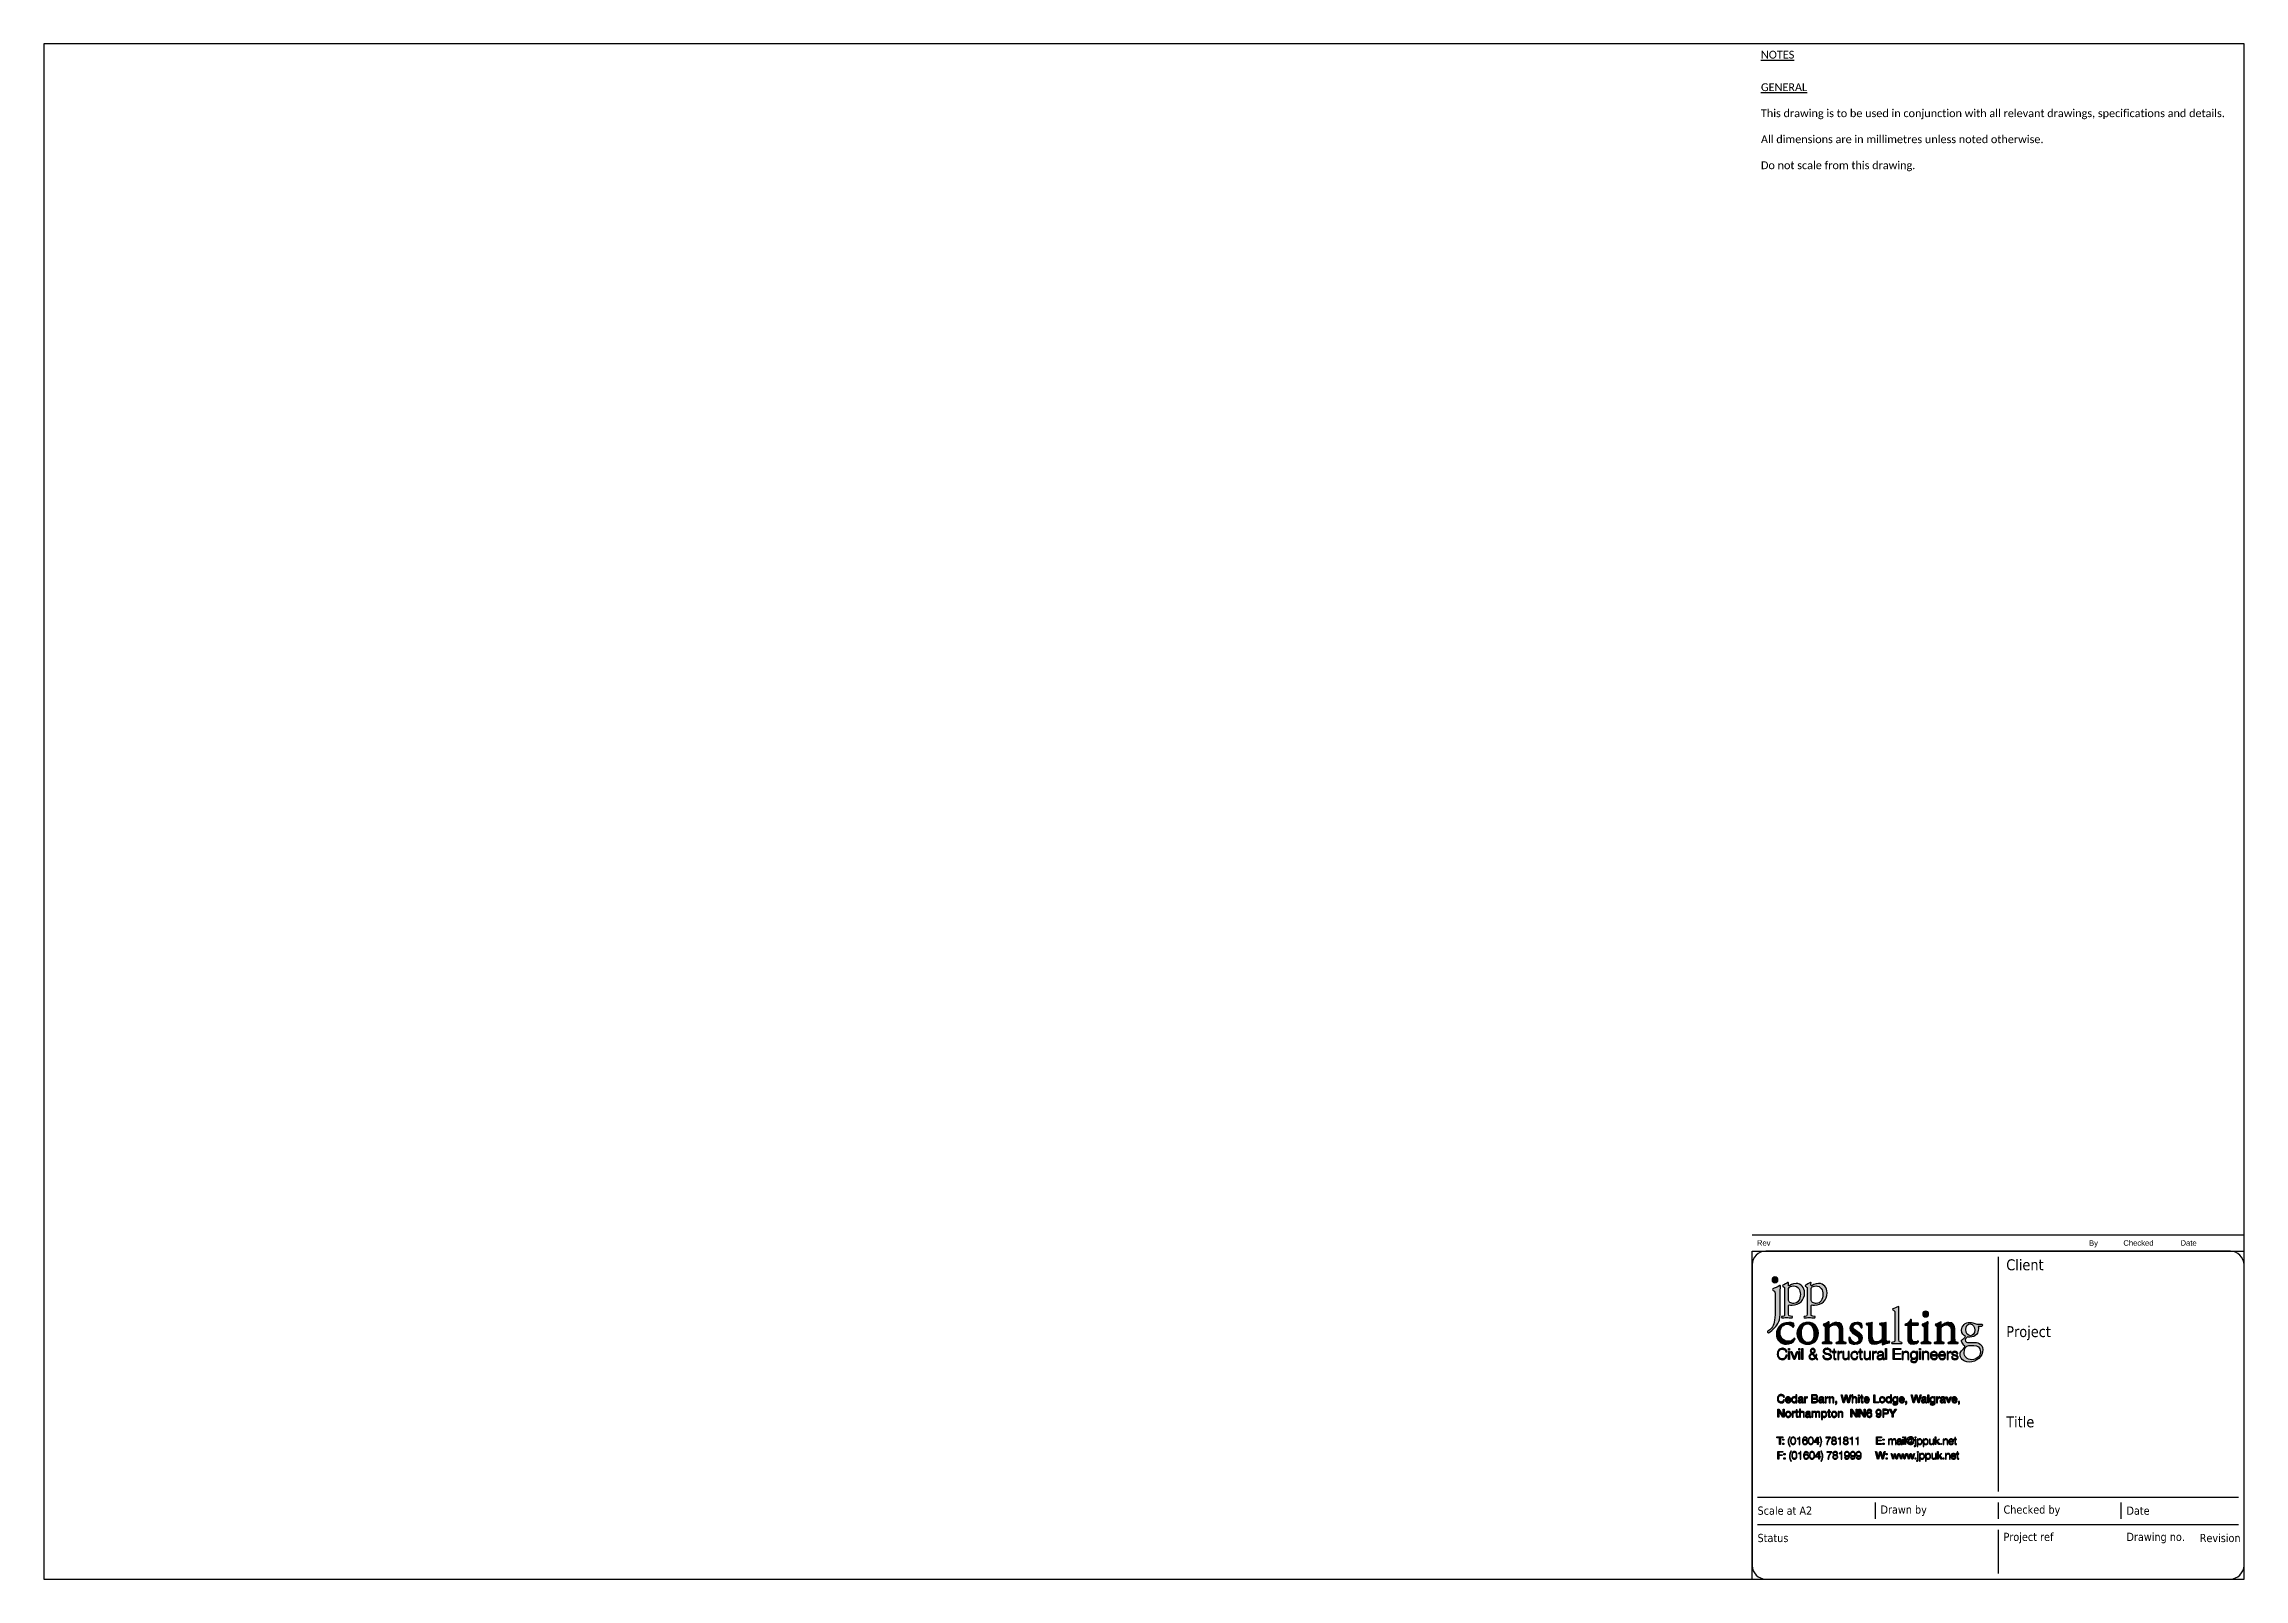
# Paper-space layout 'A2mask' of a CAD drawing. Extents: x 0 to 564, y 0 to 393.
import ezdxf
from ezdxf.enums import TextEntityAlignment as Align

# ---------------------------------------------------------------- set-up
doc = ezdxf.new("R2010")
doc.units = 0
doc.layers.get('0').update_dxf_attribs({"linetype": 'CONTINUOUS'})
doc.layers.get('Defpoints').update_dxf_attribs({"linetype": 'CONTINUOUS'})
doc.layers.add('JPP_Mask', color=7, linetype='CONTINUOUS')
doc.layers.add('JPP_Text', color=2, linetype='CONTINUOUS')
doc.styles.add('JPP', font='arial.ttf')
doc.styles.get("Standard").update_dxf_attribs({"font": 'calibri.ttf', "height": 2})

psp = doc.layouts.new('A2mask')

# ---------------------------------------------------------------- texts
at = {"layer": 'JPP_Text', "ltscale": 250, "insert": (439.77, 391.62), "char_height": 2, "width": 120.3043, "attachment_point": 1}
psp.add_mtext('\\pt2,4,8,80,114;{\\LNOTES\\P\\H1.5x;\\P\\H0.6667x;GENERAL\\P\\P}This drawing is to be used in conjunction with all relevant drawings, specifications and details.\\P\\PAll dimensions are in millimetres unless noted otherwise.\\P\\PDo not scale from this drawing.', dxfattribs=at)

# ---------------------------------------------------------------- blocks, each defined once
blk = doc.blocks.new('A2mask')
at = {"true_color": 0x004a91}
h = blk.add_hatch(color=154, dxfattribs=at)
edge = h.paths.add_edge_path()
edge.add_spline(control_points=[(444.71, 68.69), (444.71, 68.69), (444.71, 72.93), (444.71, 72.93), (444.71, 73.65), (444.75, 74.49), (444.78, 75.11)], knot_values=[5, 5, 5, 5, 6, 6, 6, 7, 7, 7, 7], degree=3, periodic=0)
edge.add_spline(control_points=[(444.78, 75.11), (444.76, 75.18), (444.69, 75.21), (444.61, 75.21)], knot_values=[4, 4, 4, 4, 5, 5, 5, 5], degree=3, periodic=0)
edge.add_spline(control_points=[(444.61, 75.21), (444.2, 74.95), (443.2, 74.49), (442.8, 74.35)], knot_values=[3, 3, 3, 3, 4, 4, 4, 4], degree=3, periodic=0)
edge.add_spline(control_points=[(442.8, 74.35), (442.71, 74.3), (442.71, 74.11), (442.78, 74.04)], knot_values=[2, 2, 2, 2, 3, 3, 3, 3], degree=3, periodic=0)
edge.add_spline(control_points=[(442.78, 74.04), (442.78, 74.04), (442.94, 73.93), (442.94, 73.93), (443.41, 73.62), (443.41, 73.53), (443.41, 72.84)], knot_values=[0, 0, 0, 0, 1, 1, 1, 2, 2, 2, 2], degree=3, periodic=0)
edge.add_spline(control_points=[(443.41, 72.84), (443.41, 72.84), (443.41, 71.74), (443.41, 70.63)], knot_values=[12.5, 12.5, 12.5, 12.5, 13, 13, 13, 13], degree=3, periodic=0)
edge.add_spline(control_points=[(443.41, 70.63), (443.41, 69.53), (443.41, 68.43), (443.41, 68.43), (443.41, 66.29), (443.1, 65.02), (442.47, 64.29)], knot_values=[11, 11, 11, 11, 11.5, 11.5, 11.5, 12.5, 12.5, 12.5, 12.5], degree=3, periodic=0)
edge.add_spline(control_points=[(442.47, 64.29), (442.22, 64.01), (441.89, 63.73), (441.43, 63.5)], knot_values=[10, 10, 10, 10, 11, 11, 11, 11], degree=3, periodic=0)
edge.add_spline(control_points=[(441.43, 63.5), (441.36, 63.32), (441.47, 63.13), (441.68, 63.09)], knot_values=[9, 9, 9, 9, 10, 10, 10, 10], degree=3, periodic=0)
edge.add_spline(control_points=[(441.68, 63.09), (442.89, 63.85), (443.82, 64.69), (444.34, 65.95)], knot_values=[8, 8, 8, 8, 9, 9, 9, 9], degree=3, periodic=0)
edge.add_spline(control_points=[(444.34, 65.95), (444.59, 66.55), (444.71, 67.43), (444.71, 68.69)], knot_values=[7, 7, 7, 7, 8, 8, 8, 8], degree=3, periodic=0)
at = {"true_color": 0x0081c6}
h = blk.add_hatch(color=142, dxfattribs=at)
edge = h.paths.add_edge_path()
edge.add_spline(control_points=[(444.12, 76.65), (444.12, 77.07), (443.78, 77.41), (443.37, 77.41)], knot_values=[3, 3, 3, 3, 4, 4, 4, 4], degree=3, periodic=0)
edge.add_spline(control_points=[(443.37, 77.41), (442.95, 77.41), (442.61, 77.07), (442.61, 76.65)], knot_values=[2, 2, 2, 2, 3, 3, 3, 3], degree=3, periodic=0)
edge.add_spline(control_points=[(442.61, 76.65), (442.61, 76.24), (442.95, 75.9), (443.37, 75.9)], knot_values=[1, 1, 1, 1, 2, 2, 2, 2], degree=3, periodic=0)
edge.add_spline(control_points=[(443.37, 75.9), (443.78, 75.9), (444.12, 76.24), (444.12, 76.65)], knot_values=[0, 0, 0, 0, 1, 1, 1, 1], degree=3, periodic=0)
at = {"true_color": 0x004a91}
h = blk.add_hatch(color=154, dxfattribs=at)
edge = h.paths.add_edge_path()
edge.add_spline(control_points=[(447.73, 70.17), (449.6, 70.17), (450.95, 71.49), (450.95, 73.33)], knot_values=[9, 9, 9, 9, 10, 10, 10, 10], degree=3, periodic=0)
edge.add_spline(control_points=[(450.95, 73.33), (450.95, 74.66), (450.09, 75.75), (448.76, 75.75)], knot_values=[8, 8, 8, 8, 9, 9, 9, 9], degree=3, periodic=0)
edge.add_spline(control_points=[(448.76, 75.75), (447.91, 75.75), (447.08, 75.2), (446.91, 75.12)], knot_values=[7, 7, 7, 7, 8, 8, 8, 8], degree=3, periodic=0)
edge.add_spline(control_points=[(446.91, 75.12), (446.81, 75.12), (446.79, 75.2), (446.79, 75.3)], knot_values=[6, 6, 6, 6, 7, 7, 7, 7], degree=3, periodic=0)
edge.add_spline(control_points=[(446.79, 75.3), (446.79, 75.47), (446.81, 75.67), (446.84, 75.9)], knot_values=[5, 5, 5, 5, 6, 6, 6, 6], degree=3, periodic=0)
edge.add_spline(control_points=[(446.84, 75.9), (446.81, 75.97), (446.76, 76), (446.68, 76)], knot_values=[4, 4, 4, 4, 5, 5, 5, 5], degree=3, periodic=0)
edge.add_spline(control_points=[(446.68, 76), (446.34, 75.75), (445.72, 75.43), (445.37, 75.28)], knot_values=[3, 3, 3, 3, 4, 4, 4, 4], degree=3, periodic=0)
edge.add_spline(control_points=[(445.37, 75.28), (445.31, 75.24), (445.31, 75.1), (445.36, 75.05)], knot_values=[2, 2, 2, 2, 3, 3, 3, 3], degree=3, periodic=0)
edge.add_spline(control_points=[(445.36, 75.05), (445.36, 75.05), (445.48, 74.97), (445.48, 74.97), (445.84, 74.73), (445.84, 74.66), (445.84, 74.15)], knot_values=[0, 0, 0, 0, 1, 1, 1, 2, 2, 2, 2], degree=3, periodic=0)
edge.add_spline(control_points=[(445.84, 74.15), (445.84, 74.15), (445.84, 72.72), (445.84, 71.3)], knot_values=[21.5, 21.5, 21.5, 21.5, 22, 22, 22, 22], degree=3, periodic=0)
edge.add_spline(control_points=[(445.84, 71.3), (445.84, 69.88), (445.84, 68.46), (445.84, 68.46), (445.84, 67.51), (445.82, 67.38), (445.33, 67.31)], knot_values=[20, 20, 20, 20, 20.5, 20.5, 20.5, 21.5, 21.5, 21.5, 21.5], degree=3, periodic=0)
edge.add_spline(control_points=[(445.33, 67.31), (445.33, 67.31), (445.06, 67.27), (445.06, 67.27), (444.96, 67.21), (444.99, 66.98), (445.08, 66.94)], knot_values=[18, 18, 18, 18, 19, 19, 19, 20, 20, 20, 20], degree=3, periodic=0)
edge.add_spline(control_points=[(445.08, 66.94), (445.45, 66.97), (445.85, 66.98), (446.32, 66.98)], knot_values=[17, 17, 17, 17, 18, 18, 18, 18], degree=3, periodic=0)
edge.add_spline(control_points=[(446.32, 66.98), (446.79, 66.98), (447.17, 66.97), (447.81, 66.94)], knot_values=[16, 16, 16, 16, 17, 17, 17, 17], degree=3, periodic=0)
edge.add_spline(control_points=[(447.81, 66.94), (447.9, 66.98), (447.92, 67.21), (447.83, 67.27)], knot_values=[15, 15, 15, 15, 16, 16, 16, 16], degree=3, periodic=0)
edge.add_spline(control_points=[(447.83, 67.27), (447.83, 67.27), (447.32, 67.34), (447.32, 67.34), (446.84, 67.4), (446.81, 67.52), (446.81, 68.46)], knot_values=[13, 13, 13, 13, 14, 14, 14, 15, 15, 15, 15], degree=3, periodic=0)
edge.add_spline(control_points=[(446.81, 68.46), (446.81, 68.46), (446.81, 69.85), (446.81, 69.85), (446.81, 70.13), (446.88, 70.19), (447, 70.22)], knot_values=[11, 11, 11, 11, 12, 12, 12, 13, 13, 13, 13], degree=3, periodic=0)
edge.add_spline(control_points=[(447, 70.22), (447.12, 70.19), (447.49, 70.17), (447.73, 70.17)], knot_values=[10, 10, 10, 10, 11, 11, 11, 11], degree=3, periodic=0)
edge = h.paths.add_edge_path(flags=16)
edge.add_spline(control_points=[(447.21, 70.89), (446.95, 71.11), (446.81, 71.26), (446.81, 71.69)], knot_values=[0, 0, 0, 0, 1, 1, 1, 1], degree=3, periodic=0)
edge.add_spline(control_points=[(446.81, 71.69), (446.81, 71.69), (446.81, 72.26), (446.81, 72.82)], knot_values=[6.5, 6.5, 6.5, 6.5, 7, 7, 7, 7], degree=3, periodic=0)
edge.add_spline(control_points=[(446.81, 72.82), (446.81, 73.39), (446.81, 73.96), (446.81, 73.96), (446.81, 74.4), (446.85, 74.6), (446.97, 74.74)], knot_values=[5, 5, 5, 5, 5.5, 5.5, 5.5, 6.5, 6.5, 6.5, 6.5], degree=3, periodic=0)
edge.add_spline(control_points=[(446.97, 74.74), (447.12, 74.9), (447.53, 75.11), (448.1, 75.11)], knot_values=[4, 4, 4, 4, 5, 5, 5, 5], degree=3, periodic=0)
edge.add_spline(control_points=[(448.1, 75.11), (449.29, 75.11), (449.88, 74.04), (449.88, 72.98)], knot_values=[3, 3, 3, 3, 4, 4, 4, 4], degree=3, periodic=0)
edge.add_spline(control_points=[(449.88, 72.98), (449.88, 71.61), (449.25, 70.6), (448.16, 70.6)], knot_values=[2, 2, 2, 2, 3, 3, 3, 3], degree=3, periodic=0)
edge.add_spline(control_points=[(448.16, 70.6), (447.88, 70.6), (447.48, 70.7), (447.21, 70.89)], knot_values=[1, 1, 1, 1, 2, 2, 2, 2], degree=3, periodic=0)
h = blk.add_hatch(color=154, dxfattribs=at)
edge = h.paths.add_edge_path()
edge.add_spline(control_points=[(452.6, 68.46), (452.6, 68.46), (452.6, 69.85), (452.6, 69.85), (452.6, 70.13), (452.66, 70.19), (452.78, 70.22)], knot_values=[11, 11, 11, 11, 12, 12, 12, 13, 13, 13, 13], degree=3, periodic=0)
edge.add_spline(control_points=[(452.78, 70.22), (452.9, 70.19), (453.27, 70.17), (453.51, 70.17)], knot_values=[10, 10, 10, 10, 11, 11, 11, 11], degree=3, periodic=0)
edge.add_spline(control_points=[(453.51, 70.17), (455.39, 70.17), (456.73, 71.49), (456.73, 73.33)], knot_values=[9, 9, 9, 9, 10, 10, 10, 10], degree=3, periodic=0)
edge.add_spline(control_points=[(456.73, 73.33), (456.73, 74.66), (455.88, 75.75), (454.54, 75.75)], knot_values=[8, 8, 8, 8, 9, 9, 9, 9], degree=3, periodic=0)
edge.add_spline(control_points=[(454.54, 75.75), (453.69, 75.75), (452.86, 75.2), (452.69, 75.12)], knot_values=[7, 7, 7, 7, 8, 8, 8, 8], degree=3, periodic=0)
edge.add_spline(control_points=[(452.69, 75.12), (452.6, 75.12), (452.57, 75.2), (452.57, 75.3)], knot_values=[6, 6, 6, 6, 7, 7, 7, 7], degree=3, periodic=0)
edge.add_spline(control_points=[(452.57, 75.3), (452.57, 75.47), (452.6, 75.67), (452.62, 75.9)], knot_values=[5, 5, 5, 5, 6, 6, 6, 6], degree=3, periodic=0)
edge.add_spline(control_points=[(452.62, 75.9), (452.6, 75.97), (452.54, 76), (452.47, 76)], knot_values=[4, 4, 4, 4, 5, 5, 5, 5], degree=3, periodic=0)
edge.add_spline(control_points=[(452.47, 76), (452.12, 75.75), (451.5, 75.43), (451.16, 75.28)], knot_values=[3, 3, 3, 3, 4, 4, 4, 4], degree=3, periodic=0)
edge.add_spline(control_points=[(451.16, 75.28), (451.09, 75.24), (451.09, 75.1), (451.14, 75.05)], knot_values=[2, 2, 2, 2, 3, 3, 3, 3], degree=3, periodic=0)
edge.add_spline(control_points=[(451.14, 75.05), (451.14, 75.05), (451.26, 74.97), (451.26, 74.97), (451.62, 74.73), (451.62, 74.66), (451.62, 74.15)], knot_values=[0, 0, 0, 0, 1, 1, 1, 2, 2, 2, 2], degree=3, periodic=0)
edge.add_spline(control_points=[(451.62, 74.15), (451.62, 74.15), (451.62, 72.72), (451.62, 71.3)], knot_values=[21.5, 21.5, 21.5, 21.5, 22, 22, 22, 22], degree=3, periodic=0)
edge.add_spline(control_points=[(451.62, 71.3), (451.62, 69.88), (451.62, 68.46), (451.62, 68.46), (451.62, 67.51), (451.61, 67.38), (451.12, 67.31)], knot_values=[20, 20, 20, 20, 20.5, 20.5, 20.5, 21.5, 21.5, 21.5, 21.5], degree=3, periodic=0)
edge.add_spline(control_points=[(451.12, 67.31), (451.12, 67.31), (450.84, 67.27), (450.84, 67.27), (450.75, 67.21), (450.77, 66.98), (450.87, 66.94)], knot_values=[18, 18, 18, 18, 19, 19, 19, 20, 20, 20, 20], degree=3, periodic=0)
edge.add_spline(control_points=[(450.87, 66.94), (451.24, 66.97), (451.63, 66.98), (452.11, 66.98)], knot_values=[17, 17, 17, 17, 18, 18, 18, 18], degree=3, periodic=0)
edge.add_spline(control_points=[(452.11, 66.98), (452.57, 66.98), (452.95, 66.97), (453.59, 66.94)], knot_values=[16, 16, 16, 16, 17, 17, 17, 17], degree=3, periodic=0)
edge.add_spline(control_points=[(453.59, 66.94), (453.68, 66.98), (453.71, 67.21), (453.62, 67.27)], knot_values=[15, 15, 15, 15, 16, 16, 16, 16], degree=3, periodic=0)
edge.add_spline(control_points=[(453.62, 67.27), (453.62, 67.27), (453.1, 67.34), (453.1, 67.34), (452.62, 67.4), (452.6, 67.52), (452.6, 68.46)], knot_values=[13, 13, 13, 13, 14, 14, 14, 15, 15, 15, 15], degree=3, periodic=0)
edge = h.paths.add_edge_path(flags=16)
edge.add_spline(control_points=[(452.99, 70.89), (452.73, 71.11), (452.6, 71.26), (452.6, 71.69)], knot_values=[0, 0, 0, 0, 1, 1, 1, 1], degree=3, periodic=0)
edge.add_spline(control_points=[(452.6, 71.69), (452.6, 71.69), (452.6, 72.26), (452.6, 72.82)], knot_values=[6.5, 6.5, 6.5, 6.5, 7, 7, 7, 7], degree=3, periodic=0)
edge.add_spline(control_points=[(452.6, 72.82), (452.6, 73.39), (452.6, 73.96), (452.6, 73.96), (452.6, 74.4), (452.64, 74.6), (452.76, 74.74)], knot_values=[5, 5, 5, 5, 5.5, 5.5, 5.5, 6.5, 6.5, 6.5, 6.5], degree=3, periodic=0)
edge.add_spline(control_points=[(452.76, 74.74), (452.9, 74.9), (453.31, 75.11), (453.88, 75.11)], knot_values=[4, 4, 4, 4, 5, 5, 5, 5], degree=3, periodic=0)
edge.add_spline(control_points=[(453.88, 75.11), (455.07, 75.11), (455.66, 74.04), (455.66, 72.98)], knot_values=[3, 3, 3, 3, 4, 4, 4, 4], degree=3, periodic=0)
edge.add_spline(control_points=[(455.66, 72.98), (455.66, 71.61), (455.03, 70.6), (453.95, 70.6)], knot_values=[2, 2, 2, 2, 3, 3, 3, 3], degree=3, periodic=0)
edge.add_spline(control_points=[(453.95, 70.6), (453.67, 70.6), (453.26, 70.7), (452.99, 70.89)], knot_values=[1, 1, 1, 1, 2, 2, 2, 2], degree=3, periodic=0)
at = {"true_color": 0x0081c6}
h = blk.add_hatch(color=142, dxfattribs=at)
edge = h.paths.add_edge_path()
edge.add_spline(control_points=[(475.07, 61.84), (475.07, 61.84), (475.07, 63.4), (475.07, 64.97)], knot_values=[15.5, 15.5, 15.5, 15.5, 16, 16, 16, 16], degree=3, periodic=0)
edge.add_spline(control_points=[(475.07, 64.97), (475.07, 66.53), (475.07, 68.09), (475.07, 68.09), (475.07, 68.67), (475.1, 69.34), (475.11, 69.73)], knot_values=[14, 14, 14, 14, 14.5, 14.5, 14.5, 15.5, 15.5, 15.5, 15.5], degree=3, periodic=0)
edge.add_spline(control_points=[(475.11, 69.73), (475.09, 69.78), (475.03, 69.81), (474.98, 69.81)], knot_values=[13, 13, 13, 13, 14, 14, 14, 14], degree=3, periodic=0)
edge.add_spline(control_points=[(474.98, 69.81), (474.51, 69.56), (473.88, 69.36), (473.55, 69.26)], knot_values=[12, 12, 12, 12, 13, 13, 13, 13], degree=3, periodic=0)
edge.add_spline(control_points=[(473.55, 69.26), (473.49, 69.22), (473.49, 69.03), (473.55, 68.99)], knot_values=[11, 11, 11, 11, 12, 12, 12, 12], degree=3, periodic=0)
edge.add_spline(control_points=[(473.55, 68.99), (473.55, 68.99), (473.69, 68.91), (473.69, 68.91), (474.08, 68.67), (474.1, 68.6), (474.1, 67.82)], knot_values=[9, 9, 9, 9, 10, 10, 10, 11, 11, 11, 11], degree=3, periodic=0)
edge.add_spline(control_points=[(474.1, 67.82), (474.1, 67.82), (474.1, 61.84), (474.1, 61.84), (474.1, 60.89), (474.08, 60.76), (473.59, 60.69)], knot_values=[7, 7, 7, 7, 8, 8, 8, 9, 9, 9, 9], degree=3, periodic=0)
edge.add_spline(control_points=[(473.59, 60.69), (473.59, 60.69), (473.29, 60.65), (473.29, 60.65), (473.2, 60.58), (473.22, 60.36), (473.32, 60.32)], knot_values=[5, 5, 5, 5, 6, 6, 6, 7, 7, 7, 7], degree=3, periodic=0)
edge.add_spline(control_points=[(473.32, 60.32), (473.71, 60.35), (474.11, 60.36), (474.58, 60.36)], knot_values=[4, 4, 4, 4, 5, 5, 5, 5], degree=3, periodic=0)
edge.add_spline(control_points=[(474.58, 60.36), (475.05, 60.36), (475.43, 60.35), (475.87, 60.32)], knot_values=[3, 3, 3, 3, 4, 4, 4, 4], degree=3, periodic=0)
edge.add_spline(control_points=[(475.87, 60.32), (475.96, 60.36), (475.99, 60.58), (475.89, 60.65)], knot_values=[2, 2, 2, 2, 3, 3, 3, 3], degree=3, periodic=0)
edge.add_spline(control_points=[(475.89, 60.65), (475.89, 60.65), (475.58, 60.69), (475.58, 60.69), (475.1, 60.76), (475.07, 60.89), (475.07, 61.84)], knot_values=[0, 0, 0, 0, 1, 1, 1, 2, 2, 2, 2], degree=3, periodic=0)
at = {"true_color": 0x004a91}
h = blk.add_hatch(color=154, dxfattribs=at)
edge = h.paths.add_edge_path()
edge.add_spline(control_points=[(482.72, 67.9), (482.72, 68.32), (482.38, 68.65), (481.97, 68.65)], knot_values=[3, 3, 3, 3, 4, 4, 4, 4], degree=3, periodic=0)
edge.add_spline(control_points=[(481.97, 68.65), (481.55, 68.65), (481.21, 68.32), (481.21, 67.9)], knot_values=[2, 2, 2, 2, 3, 3, 3, 3], degree=3, periodic=0)
edge.add_spline(control_points=[(481.21, 67.9), (481.21, 67.49), (481.55, 67.15), (481.97, 67.15)], knot_values=[1, 1, 1, 1, 2, 2, 2, 2], degree=3, periodic=0)
edge.add_spline(control_points=[(481.97, 67.15), (482.38, 67.15), (482.72, 67.49), (482.72, 67.9)], knot_values=[0, 0, 0, 0, 1, 1, 1, 1], degree=3, periodic=0)
at = {"true_color": 0x0081c6}
h = blk.add_hatch(color=142, dxfattribs=at)
h.dxf.hatch_style = 2
edge = h.paths.add_edge_path()
edge.add_spline(control_points=[(448.29, 65), (448.29, 65.22), (448.2, 65.44), (448.09, 65.53)], knot_values=[0, 0, 0, 0, 1, 1, 1, 1], degree=3, periodic=0)
edge.add_spline(control_points=[(448.09, 65.53), (447.74, 65.69), (447.22, 65.75), (446.92, 65.75)], knot_values=[12, 12, 12, 12, 13, 13, 13, 13], degree=3, periodic=0)
edge.add_spline(control_points=[(446.92, 65.75), (444.72, 65.75), (443.72, 64.23), (443.72, 62.8)], knot_values=[11, 11, 11, 11, 12, 12, 12, 12], degree=3, periodic=0)
edge.add_spline(control_points=[(443.72, 62.8), (443.72, 61.95), (444.02, 61.3), (444.49, 60.85)], knot_values=[10, 10, 10, 10, 11, 11, 11, 11], degree=3, periodic=0)
edge.add_spline(control_points=[(444.49, 60.85), (444.95, 60.4), (445.6, 60.17), (446.3, 60.17)], knot_values=[9, 9, 9, 9, 10, 10, 10, 10], degree=3, periodic=0)
edge.add_spline(control_points=[(446.3, 60.17), (447.06, 60.17), (448.06, 60.54), (448.51, 61.52)], knot_values=[8, 8, 8, 8, 9, 9, 9, 9], degree=3, periodic=0)
edge.add_spline(control_points=[(448.51, 61.52), (448.49, 61.64), (448.37, 61.73), (448.27, 61.71)], knot_values=[7, 7, 7, 7, 8, 8, 8, 8], degree=3, periodic=0)
edge.add_spline(control_points=[(448.27, 61.71), (447.96, 61.26), (447.57, 60.91), (446.8, 60.91)], knot_values=[6, 6, 6, 6, 7, 7, 7, 7], degree=3, periodic=0)
edge.add_spline(control_points=[(446.8, 60.91), (445.38, 60.91), (444.67, 62.14), (444.67, 63.18)], knot_values=[5, 5, 5, 5, 6, 6, 6, 6], degree=3, periodic=0)
edge.add_spline(control_points=[(444.67, 63.18), (444.67, 64.58), (445.57, 65.3), (446.5, 65.3)], knot_values=[4, 4, 4, 4, 5, 5, 5, 5], degree=3, periodic=0)
edge.add_spline(control_points=[(446.5, 65.3), (447.04, 65.3), (447.53, 64.96), (447.82, 64.6)], knot_values=[3, 3, 3, 3, 4, 4, 4, 4], degree=3, periodic=0)
edge.add_spline(control_points=[(447.82, 64.6), (447.87, 64.54), (447.94, 64.51), (448, 64.51)], knot_values=[2, 2, 2, 2, 3, 3, 3, 3], degree=3, periodic=0)
edge.add_spline(control_points=[(448, 64.51), (448.16, 64.51), (448.29, 64.76), (448.29, 65)], knot_values=[1, 1, 1, 1, 2, 2, 2, 2], degree=3, periodic=0)
h = blk.add_hatch(color=142, dxfattribs=at)
edge = h.paths.add_edge_path()
edge.add_spline(control_points=[(454.49, 63.02), (454.49, 64.64), (453.29, 65.75), (451.81, 65.75)], knot_values=[3, 3, 3, 3, 4, 4, 4, 4], degree=3, periodic=0)
edge.add_spline(control_points=[(451.81, 65.75), (450.25, 65.75), (448.99, 64.56), (448.99, 62.9)], knot_values=[2, 2, 2, 2, 3, 3, 3, 3], degree=3, periodic=0)
edge.add_spline(control_points=[(448.99, 62.9), (448.99, 61.24), (450.18, 60.17), (451.7, 60.17)], knot_values=[1, 1, 1, 1, 2, 2, 2, 2], degree=3, periodic=0)
edge.add_spline(control_points=[(451.7, 60.17), (453.36, 60.17), (454.49, 61.36), (454.49, 63.02)], knot_values=[0, 0, 0, 0, 1, 1, 1, 1], degree=3, periodic=0)
edge = h.paths.add_edge_path(flags=16)
edge.add_spline(control_points=[(453.36, 62.8), (453.36, 61.79), (453, 60.57), (451.84, 60.57)], knot_values=[2, 2, 2, 2, 3, 3, 3, 3], degree=3, periodic=0)
edge.add_spline(control_points=[(451.84, 60.57), (450.67, 60.57), (450.13, 61.87), (450.13, 63.07)], knot_values=[1, 1, 1, 1, 2, 2, 2, 2], degree=3, periodic=0)
edge.add_spline(control_points=[(450.13, 63.07), (450.13, 64.52), (450.78, 65.36), (451.65, 65.36)], knot_values=[0, 0, 0, 0, 1, 1, 1, 1], degree=3, periodic=0)
edge.add_spline(control_points=[(451.65, 65.36), (452.91, 65.36), (453.36, 63.93), (453.36, 62.8)], knot_values=[3, 3, 3, 3, 4, 4, 4, 4], degree=3, periodic=0)
h = blk.add_hatch(color=142, dxfattribs=at)
edge = h.paths.add_edge_path()
edge.add_spline(control_points=[(460.77, 61.84), (460.77, 61.84), (460.77, 64.11), (460.77, 64.11), (460.77, 65), (460.32, 65.75), (459.22, 65.75)], knot_values=[8, 8, 8, 8, 9, 9, 9, 10, 10, 10, 10], degree=3, periodic=0)
edge.add_spline(control_points=[(459.22, 65.75), (458.55, 65.75), (457.93, 65.42), (457.37, 65.08)], knot_values=[7, 7, 7, 7, 8, 8, 8, 8], degree=3, periodic=0)
edge.add_spline(control_points=[(457.37, 65.08), (457.28, 65.08), (457.23, 65.14), (457.23, 65.22)], knot_values=[6, 6, 6, 6, 7, 7, 7, 7], degree=3, periodic=0)
edge.add_spline(control_points=[(457.23, 65.22), (457.23, 65.34), (457.23, 65.54), (457.26, 65.85)], knot_values=[5, 5, 5, 5, 6, 6, 6, 6], degree=3, periodic=0)
edge.add_spline(control_points=[(457.26, 65.85), (457.23, 65.91), (457.16, 65.94), (457.11, 65.94)], knot_values=[4, 4, 4, 4, 5, 5, 5, 5], degree=3, periodic=0)
edge.add_spline(control_points=[(457.11, 65.94), (456.85, 65.74), (456.09, 65.4), (455.79, 65.29)], knot_values=[3, 3, 3, 3, 4, 4, 4, 4], degree=3, periodic=0)
edge.add_spline(control_points=[(455.79, 65.29), (455.72, 65.25), (455.72, 65.1), (455.77, 65.05)], knot_values=[2, 2, 2, 2, 3, 3, 3, 3], degree=3, periodic=0)
edge.add_spline(control_points=[(455.77, 65.05), (455.77, 65.05), (455.89, 64.97), (455.89, 64.97), (456.25, 64.74), (456.25, 64.67), (456.25, 64.15)], knot_values=[0, 0, 0, 0, 1, 1, 1, 2, 2, 2, 2], degree=3, periodic=0)
edge.add_spline(control_points=[(456.25, 64.15), (456.25, 64.15), (456.25, 63.57), (456.25, 63)], knot_values=[31.5, 31.5, 31.5, 31.5, 32, 32, 32, 32], degree=3, periodic=0)
edge.add_spline(control_points=[(456.25, 63), (456.25, 62.42), (456.25, 61.84), (456.25, 61.84), (456.25, 60.89), (456.24, 60.76), (455.75, 60.69)], knot_values=[30, 30, 30, 30, 30.5, 30.5, 30.5, 31.5, 31.5, 31.5, 31.5], degree=3, periodic=0)
edge.add_spline(control_points=[(455.75, 60.69), (455.75, 60.69), (455.47, 60.65), (455.47, 60.65), (455.38, 60.58), (455.4, 60.36), (455.5, 60.32)], knot_values=[28, 28, 28, 28, 29, 29, 29, 30, 30, 30, 30], degree=3, periodic=0)
edge.add_spline(control_points=[(455.5, 60.32), (455.87, 60.35), (456.26, 60.36), (456.74, 60.36)], knot_values=[27, 27, 27, 27, 28, 28, 28, 28], degree=3, periodic=0)
edge.add_spline(control_points=[(456.74, 60.36), (457.2, 60.36), (457.59, 60.35), (457.94, 60.32)], knot_values=[26, 26, 26, 26, 27, 27, 27, 27], degree=3, periodic=0)
edge.add_spline(control_points=[(457.94, 60.32), (458.04, 60.36), (458.06, 60.58), (457.97, 60.65)], knot_values=[25, 25, 25, 25, 26, 26, 26, 26], degree=3, periodic=0)
edge.add_spline(control_points=[(457.97, 60.65), (457.97, 60.65), (457.73, 60.69), (457.73, 60.69), (457.26, 60.77), (457.23, 60.89), (457.23, 61.84)], knot_values=[23, 23, 23, 23, 24, 24, 24, 25, 25, 25, 25], degree=3, periodic=0)
edge.add_spline(control_points=[(457.23, 61.84), (457.23, 61.84), (457.23, 63.86), (457.23, 63.86), (457.23, 64.25), (457.26, 64.43), (457.43, 64.66)], knot_values=[21, 21, 21, 21, 22, 22, 22, 23, 23, 23, 23], degree=3, periodic=0)
edge.add_spline(control_points=[(457.43, 64.66), (457.61, 64.91), (458.05, 65.12), (458.55, 65.12)], knot_values=[20, 20, 20, 20, 21, 21, 21, 21], degree=3, periodic=0)
edge.add_spline(control_points=[(458.55, 65.12), (459.45, 65.12), (459.79, 64.56), (459.79, 63.81)], knot_values=[19, 19, 19, 19, 20, 20, 20, 20], degree=3, periodic=0)
edge.add_spline(control_points=[(459.79, 63.81), (459.79, 63.81), (459.79, 61.84), (459.79, 61.84), (459.79, 60.89), (459.78, 60.77), (459.29, 60.69)], knot_values=[17, 17, 17, 17, 18, 18, 18, 19, 19, 19, 19], degree=3, periodic=0)
edge.add_spline(control_points=[(459.29, 60.69), (459.29, 60.69), (459.04, 60.65), (459.04, 60.65), (458.95, 60.58), (458.97, 60.36), (459.07, 60.32)], knot_values=[15, 15, 15, 15, 16, 16, 16, 17, 17, 17, 17], degree=3, periodic=0)
edge.add_spline(control_points=[(459.07, 60.32), (459.42, 60.35), (459.82, 60.36), (460.3, 60.36)], knot_values=[14, 14, 14, 14, 15, 15, 15, 15], degree=3, periodic=0)
edge.add_spline(control_points=[(460.3, 60.36), (460.76, 60.36), (461.14, 60.35), (461.54, 60.32)], knot_values=[13, 13, 13, 13, 14, 14, 14, 14], degree=3, periodic=0)
edge.add_spline(control_points=[(461.54, 60.32), (461.63, 60.36), (461.66, 60.58), (461.56, 60.65)], knot_values=[12, 12, 12, 12, 13, 13, 13, 13], degree=3, periodic=0)
edge.add_spline(control_points=[(461.56, 60.65), (461.56, 60.65), (461.27, 60.69), (461.27, 60.69), (460.8, 60.76), (460.77, 60.89), (460.77, 61.84)], knot_values=[10, 10, 10, 10, 11, 11, 11, 12, 12, 12, 12], degree=3, periodic=0)
h = blk.add_hatch(color=142, dxfattribs=at)
edge = h.paths.add_edge_path()
edge.add_spline(control_points=[(465.77, 61.68), (465.77, 62.62), (465.12, 63.07), (464.42, 63.47)], knot_values=[5, 5, 5, 5, 6, 6, 6, 6], degree=3, periodic=0)
edge.add_spline(control_points=[(464.42, 63.47), (463.96, 63.73), (463.4, 64.02), (463.4, 64.56)], knot_values=[4, 4, 4, 4, 5, 5, 5, 5], degree=3, periodic=0)
edge.add_spline(control_points=[(463.4, 64.56), (463.4, 65.04), (463.73, 65.37), (464.25, 65.37)], knot_values=[3, 3, 3, 3, 4, 4, 4, 4], degree=3, periodic=0)
edge.add_spline(control_points=[(464.25, 65.37), (464.79, 65.37), (465.19, 64.99), (465.41, 64.4)], knot_values=[2, 2, 2, 2, 3, 3, 3, 3], degree=3, periodic=0)
edge.add_spline(control_points=[(465.41, 64.4), (465.48, 64.32), (465.68, 64.35), (465.73, 64.44)], knot_values=[1, 1, 1, 1, 2, 2, 2, 2], degree=3, periodic=0)
edge.add_spline(control_points=[(465.73, 64.44), (465.73, 64.8), (465.64, 65.22), (465.52, 65.51)], knot_values=[0, 0, 0, 0, 1, 1, 1, 1], degree=3, periodic=0)
edge.add_spline(control_points=[(465.52, 65.51), (465.4, 65.62), (464.91, 65.75), (464.35, 65.75)], knot_values=[15, 15, 15, 15, 16, 16, 16, 16], degree=3, periodic=0)
edge.add_spline(control_points=[(464.35, 65.75), (463.35, 65.75), (462.56, 65.21), (462.56, 64.25)], knot_values=[14, 14, 14, 14, 15, 15, 15, 15], degree=3, periodic=0)
edge.add_spline(control_points=[(462.56, 64.25), (462.56, 63.52), (463.1, 63.06), (463.86, 62.62)], knot_values=[13, 13, 13, 13, 14, 14, 14, 14], degree=3, periodic=0)
edge.add_spline(control_points=[(463.86, 62.62), (464.35, 62.34), (464.88, 62.01), (464.88, 61.4)], knot_values=[12, 12, 12, 12, 13, 13, 13, 13], degree=3, periodic=0)
edge.add_spline(control_points=[(464.88, 61.4), (464.88, 60.84), (464.47, 60.56), (464, 60.56)], knot_values=[11, 11, 11, 11, 12, 12, 12, 12], degree=3, periodic=0)
edge.add_spline(control_points=[(464, 60.56), (463.24, 60.56), (462.82, 61.19), (462.6, 61.92)], knot_values=[10, 10, 10, 10, 11, 11, 11, 11], degree=3, periodic=0)
edge.add_spline(control_points=[(462.6, 61.92), (462.53, 62), (462.36, 61.99), (462.29, 61.91)], knot_values=[9, 9, 9, 9, 10, 10, 10, 10], degree=3, periodic=0)
edge.add_spline(control_points=[(462.29, 61.91), (462.27, 61.47), (462.34, 60.82), (462.45, 60.57)], knot_values=[8, 8, 8, 8, 9, 9, 9, 9], degree=3, periodic=0)
edge.add_spline(control_points=[(462.45, 60.57), (462.78, 60.31), (463.24, 60.17), (463.86, 60.17)], knot_values=[7, 7, 7, 7, 8, 8, 8, 8], degree=3, periodic=0)
edge.add_spline(control_points=[(463.86, 60.17), (464.84, 60.17), (465.77, 60.68), (465.77, 61.68)], knot_values=[6, 6, 6, 6, 7, 7, 7, 7], degree=3, periodic=0)
h = blk.add_hatch(color=142, dxfattribs=at)
edge = h.paths.add_edge_path()
edge.add_spline(control_points=[(468.27, 62.3), (468.27, 62.3), (468.27, 62.85), (468.27, 63.41)], knot_values=[27.5, 27.5, 27.5, 27.5, 28, 28, 28, 28], degree=3, periodic=0)
edge.add_spline(control_points=[(468.27, 63.41), (468.27, 63.96), (468.27, 64.51), (468.27, 64.51), (468.27, 65.16), (468.28, 65.44), (468.31, 65.66)], knot_values=[26, 26, 26, 26, 26.5, 26.5, 26.5, 27.5, 27.5, 27.5, 27.5], degree=3, periodic=0)
edge.add_spline(control_points=[(468.31, 65.66), (468.29, 65.71), (468.25, 65.74), (468.17, 65.75)], knot_values=[25, 25, 25, 25, 26, 26, 26, 26], degree=3, periodic=0)
edge.add_spline(control_points=[(468.17, 65.75), (467.88, 65.65), (467.37, 65.53), (466.76, 65.51)], knot_values=[24, 24, 24, 24, 25, 25, 25, 25], degree=3, periodic=0)
edge.add_spline(control_points=[(466.76, 65.51), (466.67, 65.48), (466.65, 65.29), (466.73, 65.22)], knot_values=[23, 23, 23, 23, 24, 24, 24, 24], degree=3, periodic=0)
edge.add_spline(control_points=[(466.73, 65.22), (466.73, 65.22), (466.89, 65.16), (466.89, 65.16), (467.29, 64.99), (467.29, 64.87), (467.29, 64.03)], knot_values=[21, 21, 21, 21, 22, 22, 22, 23, 23, 23, 23], degree=3, periodic=0)
edge.add_spline(control_points=[(467.29, 64.03), (467.29, 64.03), (467.29, 61.83), (467.29, 61.83), (467.29, 60.76), (467.72, 60.17), (468.89, 60.17)], knot_values=[19, 19, 19, 19, 20, 20, 20, 21, 21, 21, 21], degree=3, periodic=0)
edge.add_spline(control_points=[(468.89, 60.17), (469.67, 60.17), (470.32, 60.61), (470.71, 60.86)], knot_values=[18, 18, 18, 18, 19, 19, 19, 19], degree=3, periodic=0)
edge.add_spline(control_points=[(470.71, 60.86), (470.79, 60.86), (470.83, 60.8), (470.83, 60.68)], knot_values=[17, 17, 17, 17, 18, 18, 18, 18], degree=3, periodic=0)
edge.add_spline(control_points=[(470.83, 60.68), (470.83, 60.68), (470.83, 60.13), (470.83, 60.13), (470.86, 60.08), (470.92, 60.04), (470.99, 60.04)], knot_values=[15, 15, 15, 15, 16, 16, 16, 17, 17, 17, 17], degree=3, periodic=0)
edge.add_spline(control_points=[(470.99, 60.04), (471.44, 60.29), (472.21, 60.42), (472.72, 60.53)], knot_values=[14, 14, 14, 14, 15, 15, 15, 15], degree=3, periodic=0)
edge.add_spline(control_points=[(472.72, 60.53), (472.83, 60.58), (472.81, 60.85), (472.74, 60.91)], knot_values=[13, 13, 13, 13, 14, 14, 14, 14], degree=3, periodic=0)
edge.add_spline(control_points=[(472.74, 60.91), (472.55, 60.87), (472.38, 60.85), (472.22, 60.85)], knot_values=[12, 12, 12, 12, 13, 13, 13, 13], degree=3, periodic=0)
edge.add_spline(control_points=[(472.22, 60.85), (471.85, 60.85), (471.81, 61.24), (471.81, 62.29)], knot_values=[11, 11, 11, 11, 12, 12, 12, 12], degree=3, periodic=0)
edge.add_spline(control_points=[(471.81, 62.29), (471.81, 62.29), (471.81, 64.51), (471.81, 64.51), (471.81, 65), (471.82, 65.41), (471.85, 65.66)], knot_values=[9, 9, 9, 9, 10, 10, 10, 11, 11, 11, 11], degree=3, periodic=0)
edge.add_spline(control_points=[(471.85, 65.66), (471.84, 65.71), (471.8, 65.74), (471.73, 65.75)], knot_values=[8, 8, 8, 8, 9, 9, 9, 9], degree=3, periodic=0)
edge.add_spline(control_points=[(471.73, 65.75), (471.44, 65.62), (470.71, 65.53), (470.18, 65.51)], knot_values=[7, 7, 7, 7, 8, 8, 8, 8], degree=3, periodic=0)
edge.add_spline(control_points=[(470.18, 65.51), (470.08, 65.46), (470.08, 65.28), (470.17, 65.22)], knot_values=[6, 6, 6, 6, 7, 7, 7, 7], degree=3, periodic=0)
edge.add_spline(control_points=[(470.17, 65.22), (470.17, 65.22), (470.34, 65.16), (470.34, 65.16), (470.74, 65), (470.83, 64.97), (470.83, 64.11)], knot_values=[4, 4, 4, 4, 5, 5, 5, 6, 6, 6, 6], degree=3, periodic=0)
edge.add_spline(control_points=[(470.83, 64.11), (470.83, 64.11), (470.83, 61.95), (470.83, 61.95), (470.83, 61.54), (470.74, 61.34), (470.57, 61.18)], knot_values=[2, 2, 2, 2, 3, 3, 3, 4, 4, 4, 4], degree=3, periodic=0)
edge.add_spline(control_points=[(470.57, 61.18), (470.28, 60.93), (469.85, 60.78), (469.5, 60.78)], knot_values=[1, 1, 1, 1, 2, 2, 2, 2], degree=3, periodic=0)
edge.add_spline(control_points=[(469.5, 60.78), (468.49, 60.78), (468.27, 61.39), (468.27, 62.3)], knot_values=[0, 0, 0, 0, 1, 1, 1, 1], degree=3, periodic=0)
h = blk.add_hatch(color=142, dxfattribs=at)
edge = h.paths.add_edge_path()
edge.add_spline(control_points=[(478.34, 62.22), (478.34, 62.22), (478.34, 64.7), (478.34, 64.7), (478.34, 64.97), (478.35, 65.01), (478.58, 65.01)], knot_values=[0, 0, 0, 0, 1, 1, 1, 2, 2, 2, 2], degree=3, periodic=0)
edge.add_spline(control_points=[(478.58, 65.01), (478.58, 65.01), (478.95, 65.01), (479.32, 65.01)], knot_values=[19.5, 19.5, 19.5, 19.5, 20, 20, 20, 20], degree=3, periodic=0)
edge.add_spline(control_points=[(479.32, 65.01), (479.7, 65.01), (480.07, 65.01), (480.07, 65.01), (480.19, 65.09), (480.22, 65.45), (480.06, 65.57)], knot_values=[18, 18, 18, 18, 18.5, 18.5, 18.5, 19.5, 19.5, 19.5, 19.5], degree=3, periodic=0)
edge.add_spline(control_points=[(480.06, 65.57), (480.06, 65.57), (478.59, 65.57), (478.59, 65.57), (478.37, 65.57), (478.35, 65.58), (478.35, 65.82)], knot_values=[16, 16, 16, 16, 17, 17, 17, 18, 18, 18, 18], degree=3, periodic=0)
edge.add_spline(control_points=[(478.35, 65.82), (478.35, 65.82), (478.35, 66.41), (478.35, 66.41), (478.3, 66.51), (478.14, 66.51), (478.07, 66.48)], knot_values=[14, 14, 14, 14, 15, 15, 15, 16, 16, 16, 16], degree=3, periodic=0)
edge.add_spline(control_points=[(478.07, 66.48), (477.94, 66.22), (477.69, 65.86), (477.52, 65.7)], knot_values=[13, 13, 13, 13, 14, 14, 14, 14], degree=3, periodic=0)
edge.add_spline(control_points=[(477.52, 65.7), (477.39, 65.58), (477.06, 65.41), (476.67, 65.29)], knot_values=[12, 12, 12, 12, 13, 13, 13, 13], degree=3, periodic=0)
edge.add_spline(control_points=[(476.67, 65.29), (476.62, 65.21), (476.63, 65.07), (476.71, 65.01)], knot_values=[11, 11, 11, 11, 12, 12, 12, 12], degree=3, periodic=0)
edge.add_spline(control_points=[(476.71, 65.01), (476.71, 65.01), (477.08, 65.01), (477.08, 65.01), (477.35, 65.01), (477.36, 64.99), (477.36, 64.63)], knot_values=[9, 9, 9, 9, 10, 10, 10, 11, 11, 11, 11], degree=3, periodic=0)
edge.add_spline(control_points=[(477.36, 64.63), (477.36, 64.63), (477.36, 61.6), (477.36, 61.6), (477.36, 60.81), (477.6, 60.17), (478.74, 60.17)], knot_values=[7, 7, 7, 7, 8, 8, 8, 9, 9, 9, 9], degree=3, periodic=0)
edge.add_spline(control_points=[(478.74, 60.17), (479.41, 60.17), (479.89, 60.5), (480.12, 60.78)], knot_values=[6, 6, 6, 6, 7, 7, 7, 7], degree=3, periodic=0)
edge.add_spline(control_points=[(480.12, 60.78), (480.15, 60.86), (480.1, 61.01), (479.99, 61.01)], knot_values=[5, 5, 5, 5, 6, 6, 6, 6], degree=3, periodic=0)
edge.add_spline(control_points=[(479.99, 61.01), (479.95, 61.01), (479.78, 60.86), (479.66, 60.82)], knot_values=[4, 4, 4, 4, 5, 5, 5, 5], degree=3, periodic=0)
edge.add_spline(control_points=[(479.66, 60.82), (479.56, 60.78), (479.44, 60.76), (479.3, 60.76)], knot_values=[3, 3, 3, 3, 4, 4, 4, 4], degree=3, periodic=0)
edge.add_spline(control_points=[(479.3, 60.76), (478.43, 60.76), (478.34, 61.46), (478.34, 62.22)], knot_values=[2, 2, 2, 2, 3, 3, 3, 3], degree=3, periodic=0)
h = blk.add_hatch(color=142, dxfattribs=at)
edge = h.paths.add_edge_path()
edge.add_spline(control_points=[(482.53, 61.84), (482.53, 61.84), (482.53, 64.22), (482.53, 64.22), (482.53, 64.76), (482.56, 65.4), (482.58, 65.86)], knot_values=[5, 5, 5, 5, 6, 6, 6, 7, 7, 7, 7], degree=3, periodic=0)
edge.add_spline(control_points=[(482.58, 65.86), (482.57, 65.91), (482.52, 65.94), (482.45, 65.94)], knot_values=[4, 4, 4, 4, 5, 5, 5, 5], degree=3, periodic=0)
edge.add_spline(control_points=[(482.45, 65.94), (482.15, 65.74), (481.39, 65.4), (481.09, 65.29)], knot_values=[3, 3, 3, 3, 4, 4, 4, 4], degree=3, periodic=0)
edge.add_spline(control_points=[(481.09, 65.29), (481.02, 65.25), (481.02, 65.1), (481.08, 65.05)], knot_values=[2, 2, 2, 2, 3, 3, 3, 3], degree=3, periodic=0)
edge.add_spline(control_points=[(481.08, 65.05), (481.08, 65.05), (481.19, 64.97), (481.19, 64.97), (481.55, 64.74), (481.55, 64.67), (481.55, 64.15)], knot_values=[0, 0, 0, 0, 1, 1, 1, 2, 2, 2, 2], degree=3, periodic=0)
edge.add_spline(control_points=[(481.55, 64.15), (481.55, 64.15), (481.55, 63.57), (481.55, 63)], knot_values=[15.5, 15.5, 15.5, 15.5, 16, 16, 16, 16], degree=3, periodic=0)
edge.add_spline(control_points=[(481.55, 63), (481.55, 62.42), (481.55, 61.84), (481.55, 61.84), (481.55, 60.89), (481.54, 60.76), (481.05, 60.69)], knot_values=[14, 14, 14, 14, 14.5, 14.5, 14.5, 15.5, 15.5, 15.5, 15.5], degree=3, periodic=0)
edge.add_spline(control_points=[(481.05, 60.69), (481.05, 60.69), (480.77, 60.65), (480.77, 60.65), (480.68, 60.58), (480.7, 60.36), (480.8, 60.32)], knot_values=[12, 12, 12, 12, 13, 13, 13, 14, 14, 14, 14], degree=3, periodic=0)
edge.add_spline(control_points=[(480.8, 60.32), (481.17, 60.35), (481.56, 60.36), (482.04, 60.36)], knot_values=[11, 11, 11, 11, 12, 12, 12, 12], degree=3, periodic=0)
edge.add_spline(control_points=[(482.04, 60.36), (482.5, 60.36), (482.89, 60.35), (483.28, 60.32)], knot_values=[10, 10, 10, 10, 11, 11, 11, 11], degree=3, periodic=0)
edge.add_spline(control_points=[(483.28, 60.32), (483.38, 60.36), (483.4, 60.58), (483.31, 60.65)], knot_values=[9, 9, 9, 9, 10, 10, 10, 10], degree=3, periodic=0)
edge.add_spline(control_points=[(483.31, 60.65), (483.31, 60.65), (483.03, 60.69), (483.03, 60.69), (482.56, 60.76), (482.53, 60.89), (482.53, 61.84)], knot_values=[7, 7, 7, 7, 8, 8, 8, 9, 9, 9, 9], degree=3, periodic=0)
h = blk.add_hatch(color=142, dxfattribs=at)
edge = h.paths.add_edge_path()
edge.add_spline(control_points=[(486.12, 64.66), (486.31, 64.91), (486.75, 65.12), (487.25, 65.12)], knot_values=[20, 20, 20, 20, 21, 21, 21, 21], degree=3, periodic=0)
edge.add_spline(control_points=[(487.25, 65.12), (488.15, 65.12), (488.49, 64.56), (488.49, 63.81)], knot_values=[19, 19, 19, 19, 20, 20, 20, 20], degree=3, periodic=0)
edge.add_spline(control_points=[(488.49, 63.81), (488.49, 63.81), (488.49, 61.84), (488.49, 61.84), (488.49, 60.89), (488.48, 60.77), (487.99, 60.69)], knot_values=[17, 17, 17, 17, 18, 18, 18, 19, 19, 19, 19], degree=3, periodic=0)
edge.add_spline(control_points=[(487.99, 60.69), (487.99, 60.69), (487.74, 60.65), (487.74, 60.65), (487.65, 60.58), (487.67, 60.36), (487.76, 60.32)], knot_values=[15, 15, 15, 15, 16, 16, 16, 17, 17, 17, 17], degree=3, periodic=0)
edge.add_spline(control_points=[(487.76, 60.32), (488.12, 60.35), (488.52, 60.36), (488.99, 60.36)], knot_values=[14, 14, 14, 14, 15, 15, 15, 15], degree=3, periodic=0)
edge.add_spline(control_points=[(488.99, 60.36), (489.46, 60.36), (489.84, 60.35), (490.24, 60.32)], knot_values=[13, 13, 13, 13, 14, 14, 14, 14], degree=3, periodic=0)
edge.add_spline(control_points=[(490.24, 60.32), (490.33, 60.36), (490.36, 60.58), (490.26, 60.65)], knot_values=[12, 12, 12, 12, 13, 13, 13, 13], degree=3, periodic=0)
edge.add_spline(control_points=[(490.26, 60.65), (490.26, 60.65), (489.97, 60.69), (489.97, 60.69), (489.5, 60.76), (489.47, 60.89), (489.47, 61.84)], knot_values=[10, 10, 10, 10, 11, 11, 11, 12, 12, 12, 12], degree=3, periodic=0)
edge.add_spline(control_points=[(489.47, 61.84), (489.47, 61.84), (489.47, 64.11), (489.47, 64.11), (489.47, 65), (489.02, 65.75), (487.92, 65.75)], knot_values=[8, 8, 8, 8, 9, 9, 9, 10, 10, 10, 10], degree=3, periodic=0)
edge.add_spline(control_points=[(487.92, 65.75), (487.25, 65.75), (486.63, 65.42), (486.07, 65.08)], knot_values=[7, 7, 7, 7, 8, 8, 8, 8], degree=3, periodic=0)
edge.add_spline(control_points=[(486.07, 65.08), (485.98, 65.08), (485.93, 65.14), (485.93, 65.22)], knot_values=[6, 6, 6, 6, 7, 7, 7, 7], degree=3, periodic=0)
edge.add_spline(control_points=[(485.93, 65.22), (485.93, 65.34), (485.93, 65.54), (485.95, 65.85)], knot_values=[5, 5, 5, 5, 6, 6, 6, 6], degree=3, periodic=0)
edge.add_spline(control_points=[(485.95, 65.85), (485.93, 65.91), (485.86, 65.94), (485.81, 65.94)], knot_values=[4, 4, 4, 4, 5, 5, 5, 5], degree=3, periodic=0)
edge.add_spline(control_points=[(485.81, 65.94), (485.54, 65.74), (484.79, 65.4), (484.49, 65.29)], knot_values=[3, 3, 3, 3, 4, 4, 4, 4], degree=3, periodic=0)
edge.add_spline(control_points=[(484.49, 65.29), (484.42, 65.25), (484.42, 65.1), (484.47, 65.05)], knot_values=[2, 2, 2, 2, 3, 3, 3, 3], degree=3, periodic=0)
edge.add_spline(control_points=[(484.47, 65.05), (484.47, 65.05), (484.59, 64.97), (484.59, 64.97), (484.95, 64.74), (484.95, 64.67), (484.95, 64.15)], knot_values=[0, 0, 0, 0, 1, 1, 1, 2, 2, 2, 2], degree=3, periodic=0)
edge.add_spline(control_points=[(484.95, 64.15), (484.95, 64.15), (484.95, 63.57), (484.95, 63)], knot_values=[31.5, 31.5, 31.5, 31.5, 32, 32, 32, 32], degree=3, periodic=0)
edge.add_spline(control_points=[(484.95, 63), (484.95, 62.42), (484.95, 61.84), (484.95, 61.84), (484.95, 60.89), (484.93, 60.76), (484.45, 60.69)], knot_values=[30, 30, 30, 30, 30.5, 30.5, 30.5, 31.5, 31.5, 31.5, 31.5], degree=3, periodic=0)
edge.add_spline(control_points=[(484.45, 60.69), (484.45, 60.69), (484.17, 60.65), (484.17, 60.65), (484.08, 60.58), (484.1, 60.36), (484.19, 60.32)], knot_values=[28, 28, 28, 28, 29, 29, 29, 30, 30, 30, 30], degree=3, periodic=0)
edge.add_spline(control_points=[(484.19, 60.32), (484.57, 60.35), (484.96, 60.36), (485.44, 60.36)], knot_values=[27, 27, 27, 27, 28, 28, 28, 28], degree=3, periodic=0)
edge.add_spline(control_points=[(485.44, 60.36), (485.9, 60.36), (486.28, 60.35), (486.64, 60.32)], knot_values=[26, 26, 26, 26, 27, 27, 27, 27], degree=3, periodic=0)
edge.add_spline(control_points=[(486.64, 60.32), (486.73, 60.36), (486.76, 60.58), (486.67, 60.65)], knot_values=[25, 25, 25, 25, 26, 26, 26, 26], degree=3, periodic=0)
edge.add_spline(control_points=[(486.67, 60.65), (486.67, 60.65), (486.43, 60.69), (486.43, 60.69), (485.95, 60.77), (485.93, 60.89), (485.93, 61.84)], knot_values=[23, 23, 23, 23, 24, 24, 24, 25, 25, 25, 25], degree=3, periodic=0)
edge.add_spline(control_points=[(485.93, 61.84), (485.93, 61.84), (485.93, 63.86), (485.93, 63.86), (485.93, 64.25), (485.95, 64.43), (486.12, 64.66)], knot_values=[21, 21, 21, 21, 22, 22, 22, 23, 23, 23, 23], degree=3, periodic=0)
h = blk.add_hatch(color=142, dxfattribs=at)
edge = h.paths.add_edge_path()
edge.add_spline(control_points=[(494.66, 60.65), (494.04, 60.65), (493.46, 60.6), (492.98, 60.6), (492.75, 60.6), (492.56, 60.64), (492.41, 60.71), (492.26, 60.82), (492.08, 61.14), (492.08, 61.29), (492.08, 61.67), (492.5, 61.92), (492.66, 62.02), (492.82, 62), (493, 61.98), (493.24, 61.98), (494.92, 61.98), (495.46, 63.17), (495.46, 64.08), (495.46, 64.3), (495.46, 64.53), (495.43, 64.75), (495.43, 64.75), (496.39, 64.75), (496.39, 64.75), (496.58, 64.78), (496.61, 65.23), (496.46, 65.29), (496.46, 65.29), (495.39, 65.29), (495.39, 65.29), (495.1, 65.29), (495.01, 65.32), (494.59, 65.51), (494.28, 65.64), (493.82, 65.77), (493.32, 65.77), (492.14, 65.77), (491.16, 64.91), (491.16, 63.77), (491.16, 62.93), (491.71, 62.41), (492.16, 62.18), (492.16, 62.11), (492.09, 62), (492.02, 61.92), (491.8, 61.69), (491.55, 61.46), (491.32, 61.32), (491.18, 61.21), (491.12, 61.16), (491.12, 61.09), (491.12, 60.91), (491.33, 60.48), (491.53, 60.16), (491.63, 59.98), (491.7, 59.87), (491.81, 59.81), (491.81, 59.81), (491.81, 59.81), (491.81, 59.81), (491.81, 59.81), (491.81, 59.81), (491.81, 59.81), (491.87, 59.77), (491.93, 59.74), (492.01, 59.72), (492.17, 59.68), (492.03, 59.47), (491.9, 59.32), (491.58, 58.93), (491.18, 58.49), (490.94, 58.19), (490.85, 58.05), (490.79, 57.83), (490.79, 57.56), (490.79, 56.72), (491.39, 55.61), (493.13, 55.61), (494.95, 55.61), (496.63, 56.96), (496.63, 58.79), (496.63, 60.48), (494.68, 60.65), (494.66, 60.65)], knot_values=[0, 0, 0, 0, 1, 1, 1, 2, 2, 2, 3, 3, 3, 4, 4, 4, 5, 5, 5, 6, 6, 6, 7, 7, 7, 8, 8, 8, 9, 9, 9, 10, 10, 10, 11, 11, 11, 12, 12, 12, 13, 13, 13, 14, 14, 14, 15, 15, 15, 16, 16, 16, 17, 17, 17, 18, 18, 18, 19, 19, 19, 20, 20, 20, 21, 21, 21, 22, 22, 22, 23, 23, 23, 24, 24, 24, 25, 25, 25, 26, 26, 26, 27, 27, 27, 28, 28, 28, 28], degree=3, periodic=0)
edge = h.paths.add_edge_path(flags=16)
edge.add_spline(control_points=[(493.44, 62.36), (494.15, 62.36), (494.52, 62.93), (494.52, 63.74), (494.52, 64.63), (494.15, 65.39), (493.34, 65.39), (492.71, 65.39), (492.23, 64.81), (492.23, 63.91), (492.23, 62.97), (492.8, 62.36), (493.44, 62.36)], knot_values=[0, 0, 0, 0, 1, 1, 1, 2, 2, 2, 3, 3, 3, 4, 4, 4, 4], degree=3, periodic=0)
edge = h.paths.add_edge_path(flags=16)
edge.add_spline(control_points=[(494.29, 59.88), (494.29, 59.88), (493.79, 59.88), (493.79, 59.88), (493.32, 59.88), (492.73, 59.85), (492.52, 59.68), (492.17, 59.39), (491.81, 58.8), (491.81, 58.08), (491.81, 57.06), (492.45, 56.21), (493.79, 56.21), (495.1, 56.21), (495.97, 57.15), (495.97, 58.23), (495.97, 59.39), (495.35, 59.88), (494.29, 59.88)], knot_values=[0, 0, 0, 0, 1, 1, 1, 2, 2, 2, 3, 3, 3, 4, 4, 4, 5, 5, 5, 6, 6, 6, 6], degree=3, periodic=0)
at = {"true_color": 0x004a91}
h = blk.add_hatch(color=154, dxfattribs=at)
edge = h.paths.add_edge_path()
edge.add_spline(control_points=[(446.28, 58.61), (446.21, 58.72), (446.12, 58.82), (446.02, 58.89)], knot_values=[30, 30, 30, 30, 31, 31, 31, 31], degree=3, periodic=0)
edge.add_spline(control_points=[(446.02, 58.89), (445.91, 58.97), (445.8, 59.03), (445.67, 59.07)], knot_values=[29, 29, 29, 29, 30, 30, 30, 30], degree=3, periodic=0)
edge.add_spline(control_points=[(445.67, 59.07), (445.54, 59.11), (445.41, 59.13), (445.28, 59.13)], knot_values=[28, 28, 28, 28, 29, 29, 29, 29], degree=3, periodic=0)
edge.add_spline(control_points=[(445.28, 59.13), (445.06, 59.13), (444.87, 59.09), (444.7, 59.01)], knot_values=[27, 27, 27, 27, 28, 28, 28, 28], degree=3, periodic=0)
edge.add_spline(control_points=[(444.7, 59.01), (444.54, 58.93), (444.4, 58.82), (444.29, 58.68)], knot_values=[26, 26, 26, 26, 27, 27, 27, 27], degree=3, periodic=0)
edge.add_spline(control_points=[(444.29, 58.68), (444.18, 58.55), (444.09, 58.39), (444.04, 58.22), (443.98, 58.04), (443.96, 57.86), (443.96, 57.66), (443.96, 57.47), (443.98, 57.29), (444.04, 57.11), (444.09, 56.93), (444.18, 56.78), (444.29, 56.65)], knot_values=[22, 22, 22, 22, 23, 23, 23, 24, 24, 24, 25, 25, 25, 26, 26, 26, 26], degree=3, periodic=0)
edge.add_spline(control_points=[(444.29, 56.65), (444.4, 56.51), (444.54, 56.41), (444.7, 56.33)], knot_values=[21, 21, 21, 21, 22, 22, 22, 22], degree=3, periodic=0)
edge.add_spline(control_points=[(444.7, 56.33), (444.87, 56.25), (445.06, 56.21), (445.28, 56.21)], knot_values=[20, 20, 20, 20, 21, 21, 21, 21], degree=3, periodic=0)
edge.add_spline(control_points=[(445.28, 56.21), (445.45, 56.21), (445.6, 56.23), (445.73, 56.29)], knot_values=[19, 19, 19, 19, 20, 20, 20, 20], degree=3, periodic=0)
edge.add_spline(control_points=[(445.73, 56.29), (445.87, 56.34), (445.98, 56.41), (446.08, 56.51)], knot_values=[18, 18, 18, 18, 19, 19, 19, 19], degree=3, periodic=0)
edge.add_spline(control_points=[(446.08, 56.51), (446.18, 56.61), (446.26, 56.72), (446.33, 56.86)], knot_values=[17, 17, 17, 17, 18, 18, 18, 18], degree=3, periodic=0)
edge.add_spline(control_points=[(446.33, 56.86), (446.39, 57), (446.43, 57.16), (446.45, 57.33)], knot_values=[16, 16, 16, 16, 17, 17, 17, 17], degree=3, periodic=0)
edge.add_spline(control_points=[(446.45, 57.33), (446.45, 57.33), (446.18, 57.33), (446.18, 57.33), (446.17, 57.2), (446.14, 57.09), (446.09, 56.98)], knot_values=[14, 14, 14, 14, 15, 15, 15, 16, 16, 16, 16], degree=3, periodic=0)
edge.add_spline(control_points=[(446.09, 56.98), (446.04, 56.87), (445.98, 56.78), (445.91, 56.69)], knot_values=[13, 13, 13, 13, 14, 14, 14, 14], degree=3, periodic=0)
edge.add_spline(control_points=[(445.91, 56.69), (445.83, 56.61), (445.74, 56.55), (445.63, 56.5)], knot_values=[12, 12, 12, 12, 13, 13, 13, 13], degree=3, periodic=0)
edge.add_spline(control_points=[(445.63, 56.5), (445.53, 56.45), (445.41, 56.43), (445.28, 56.43)], knot_values=[11, 11, 11, 11, 12, 12, 12, 12], degree=3, periodic=0)
edge.add_spline(control_points=[(445.28, 56.43), (445.1, 56.43), (444.94, 56.47), (444.8, 56.54)], knot_values=[10, 10, 10, 10, 11, 11, 11, 11], degree=3, periodic=0)
edge.add_spline(control_points=[(444.8, 56.54), (444.67, 56.61), (444.56, 56.7), (444.47, 56.82)], knot_values=[9, 9, 9, 9, 10, 10, 10, 10], degree=3, periodic=0)
edge.add_spline(control_points=[(444.47, 56.82), (444.39, 56.93), (444.33, 57.07), (444.28, 57.21)], knot_values=[8, 8, 8, 8, 9, 9, 9, 9], degree=3, periodic=0)
edge.add_spline(control_points=[(444.28, 57.21), (444.24, 57.36), (444.22, 57.51), (444.22, 57.66)], knot_values=[7, 7, 7, 7, 8, 8, 8, 8], degree=3, periodic=0)
edge.add_spline(control_points=[(444.22, 57.66), (444.22, 57.82), (444.24, 57.97), (444.28, 58.12)], knot_values=[6, 6, 6, 6, 7, 7, 7, 7], degree=3, periodic=0)
edge.add_spline(control_points=[(444.28, 58.12), (444.33, 58.26), (444.39, 58.39), (444.47, 58.51)], knot_values=[5, 5, 5, 5, 6, 6, 6, 6], degree=3, periodic=0)
edge.add_spline(control_points=[(444.47, 58.51), (444.56, 58.63), (444.67, 58.72), (444.8, 58.79)], knot_values=[4, 4, 4, 4, 5, 5, 5, 5], degree=3, periodic=0)
edge.add_spline(control_points=[(444.8, 58.79), (444.94, 58.86), (445.1, 58.9), (445.28, 58.9)], knot_values=[3, 3, 3, 3, 4, 4, 4, 4], degree=3, periodic=0)
edge.add_spline(control_points=[(445.28, 58.9), (445.38, 58.9), (445.48, 58.88), (445.57, 58.85)], knot_values=[2, 2, 2, 2, 3, 3, 3, 3], degree=3, periodic=0)
edge.add_spline(control_points=[(445.57, 58.85), (445.67, 58.82), (445.75, 58.78), (445.83, 58.72)], knot_values=[1, 1, 1, 1, 2, 2, 2, 2], degree=3, periodic=0)
edge.add_spline(control_points=[(445.83, 58.72), (445.91, 58.66), (445.97, 58.59), (446.03, 58.51)], knot_values=[0, 0, 0, 0, 1, 1, 1, 1], degree=3, periodic=0)
edge.add_spline(control_points=[(446.03, 58.51), (446.08, 58.42), (446.12, 58.33), (446.14, 58.22)], knot_values=[33, 33, 33, 33, 34, 34, 34, 34], degree=3, periodic=0)
edge.add_spline(control_points=[(446.14, 58.22), (446.14, 58.22), (446.41, 58.22), (446.41, 58.22), (446.39, 58.37), (446.35, 58.49), (446.28, 58.61)], knot_values=[31, 31, 31, 31, 32, 32, 32, 33, 33, 33, 33], degree=3, periodic=0)
for points in [[(447.1, 59.07), (446.86, 59.07), (446.86, 58.67), (447.1, 58.67)], [(447.1, 58.29), (446.86, 58.29), (446.86, 56.26), (447.1, 56.26)], [(447.67, 58.29), (447.39, 58.29), (448.18, 56.26), (448.44, 56.26), (449.2, 58.29), (448.94, 58.29), (448.31, 56.51), (448.31, 56.51)], [(449.74, 59.07), (449.49, 59.07), (449.49, 58.67), (449.74, 58.67)], [(449.74, 58.29), (449.49, 58.29), (449.49, 56.26), (449.74, 56.26)], [(450.51, 59.07), (450.26, 59.07), (450.26, 56.26), (450.51, 56.26)], [(471.96, 59.07), (471.71, 59.07), (471.71, 56.26), (471.96, 56.26)], [(475.49, 57.83), (473.93, 57.83), (473.93, 58.84), (475.6, 58.84), (475.6, 59.07), (473.66, 59.07), (473.66, 56.26), (475.61, 56.26), (475.61, 56.49), (473.93, 56.49), (473.93, 57.6), (475.49, 57.6)], [(480.62, 59.07), (480.37, 59.07), (480.37, 58.67), (480.62, 58.67)], [(480.62, 58.29), (480.37, 58.29), (480.37, 56.26), (480.62, 56.26)], [(462.88, 47.24), (462.61, 47.24), (462.19, 45.52), (462.19, 45.52), (461.73, 47.24), (461.43, 47.24), (460.97, 45.52), (460.97, 45.52), (460.56, 47.24), (460.28, 47.24), (460.81, 45.18), (461.1, 45.18), (461.57, 46.91), (461.58, 46.91), (462.05, 45.18), (462.33, 45.18)], [(464.97, 47.24), (464.72, 47.24), (464.72, 46.94), (464.97, 46.94)], [(464.97, 46.67), (464.72, 46.67), (464.72, 45.18), (464.97, 45.18)], [(470.01, 45.41), (468.92, 45.41), (468.92, 47.24), (468.65, 47.24), (468.65, 45.18), (470.01, 45.18)], [(480.83, 47.24), (480.56, 47.24), (480.14, 45.52), (480.14, 45.52), (479.68, 47.24), (479.38, 47.24), (478.92, 45.52), (478.92, 45.52), (478.51, 47.24), (478.23, 47.24), (478.76, 45.18), (479.05, 45.18), (479.52, 46.91), (479.53, 46.91), (480, 45.18), (480.28, 45.18)], [(482.75, 47.24), (482.51, 47.24), (482.51, 45.18), (482.75, 45.18)], [(488.52, 46.67), (488.26, 46.67), (487.85, 45.42), (487.43, 46.67), (487.16, 46.67), (487.71, 45.18), (487.97, 45.18)], [(444.36, 43.51), (444.07, 43.51), (444.07, 41.45), (444.33, 41.45), (444.33, 43.1), (444.34, 43.1), (445.41, 41.45), (445.71, 41.45), (445.71, 43.51), (445.46, 43.51), (445.46, 41.84), (445.45, 41.84)], [(464.41, 43.51), (464.16, 43.51), (464.16, 41.84), (464.15, 41.84), (463.07, 43.51), (462.77, 43.51), (462.77, 41.45), (463.03, 41.45), (463.03, 43.1), (463.04, 43.1), (464.12, 41.45), (464.41, 41.45)], [(465.12, 43.1), (465.12, 43.1), (466.2, 41.45), (466.5, 41.45), (466.5, 43.51), (466.24, 43.51), (466.24, 41.84), (466.23, 41.84), (465.15, 43.51), (464.86, 43.51), (464.86, 41.45), (465.12, 41.45)], [(474.46, 43.51), (474.15, 43.51), (473.54, 42.53), (472.93, 43.51), (472.6, 43.51), (473.4, 42.29), (473.4, 41.45), (473.67, 41.45), (473.67, 42.29)], [(476.29, 36.42), (476.12, 36.42), (476.12, 36.14), (476.29, 36.14)], [(476.29, 35.88), (476.12, 35.88), (476.12, 34.48), (476.29, 34.48)], [(476.79, 36.42), (476.62, 36.42), (476.62, 34.48), (476.79, 34.48)], [(479.46, 36.42), (479.29, 36.42), (479.29, 36.14), (479.46, 36.14)], [(484.81, 35.24), (485.37, 34.48), (485.58, 34.48), (484.95, 35.36), (485.54, 35.88), (485.31, 35.88), (484.54, 35.2), (484.54, 36.42), (484.37, 36.42), (484.37, 34.48), (484.54, 34.48), (484.54, 35.01)], [(486.05, 34.77), (485.82, 34.77), (485.82, 34.48), (486.05, 34.48)], [(474.09, 31.93), (474.1, 31.93), (474.44, 30.75), (474.63, 30.75), (475.08, 32.15), (474.9, 32.15), (474.54, 30.95), (474.53, 30.95), (474.19, 32.15), (474, 32.15), (473.66, 30.95), (473.65, 30.95), (473.29, 32.15), (473.11, 32.15), (473.56, 30.75), (473.75, 30.75)], [(477.09, 32.15), (476.91, 32.15), (476.55, 30.95), (476.54, 30.95), (476.2, 32.15), (476.01, 32.15), (475.67, 30.95), (475.66, 30.95), (475.3, 32.15), (475.12, 32.15), (475.57, 30.75), (475.76, 30.75), (476.1, 31.93), (476.11, 31.93), (476.45, 30.75), (476.64, 30.75)], [(479.1, 32.15), (478.92, 32.15), (478.56, 30.95), (478.56, 30.95), (478.21, 32.15), (478.02, 32.15), (477.68, 30.95), (477.67, 30.95), (477.32, 32.15), (477.13, 32.15), (477.58, 30.75), (477.77, 30.75), (478.11, 31.93), (478.12, 31.93), (478.46, 30.75), (478.65, 30.75)], [(479.47, 31.03), (479.24, 31.03), (479.24, 30.75), (479.47, 30.75)], [(480.07, 32.69), (479.89, 32.69), (479.89, 32.41), (480.07, 32.41)], [(485.42, 31.51), (485.97, 30.75), (486.18, 30.75), (485.55, 31.63), (486.14, 32.15), (485.92, 32.15), (485.14, 31.47), (485.14, 32.69), (484.97, 32.69), (484.97, 30.75), (485.14, 30.75), (485.14, 31.28)], [(486.65, 31.03), (486.43, 31.03), (486.43, 30.75), (486.65, 30.75)]]:
    blk.add_hatch(color=154, dxfattribs=at).paths.add_polyline_path(points)
h = blk.add_hatch(color=154, dxfattribs=at)
edge = h.paths.add_edge_path()
edge.add_spline(control_points=[(453.73, 57.03), (453.73, 57.03), (453.11, 57.77), (453.11, 57.77), (453.18, 57.81), (453.25, 57.86), (453.32, 57.91)], knot_values=[24, 24, 24, 24, 25, 25, 25, 26, 26, 26, 26], degree=3, periodic=0)
edge.add_spline(control_points=[(453.32, 57.91), (453.38, 57.96), (453.44, 58.01), (453.49, 58.07)], knot_values=[23, 23, 23, 23, 24, 24, 24, 24], degree=3, periodic=0)
edge.add_spline(control_points=[(453.49, 58.07), (453.54, 58.13), (453.58, 58.19), (453.62, 58.26), (453.65, 58.33), (453.66, 58.41), (453.66, 58.5)], knot_values=[21, 21, 21, 21, 22, 22, 22, 23, 23, 23, 23], degree=3, periodic=0)
edge.add_spline(control_points=[(453.66, 58.5), (453.66, 58.58), (453.65, 58.66), (453.61, 58.73)], knot_values=[20, 20, 20, 20, 21, 21, 21, 21], degree=3, periodic=0)
edge.add_spline(control_points=[(453.61, 58.73), (453.58, 58.8), (453.54, 58.86), (453.48, 58.91)], knot_values=[19, 19, 19, 19, 20, 20, 20, 20], degree=3, periodic=0)
edge.add_spline(control_points=[(453.48, 58.91), (453.42, 58.96), (453.36, 59), (453.28, 59.03), (453.21, 59.05), (453.13, 59.07), (453.04, 59.07)], knot_values=[17, 17, 17, 17, 18, 18, 18, 19, 19, 19, 19], degree=3, periodic=0)
edge.add_spline(control_points=[(453.04, 59.07), (452.95, 59.07), (452.87, 59.05), (452.8, 59.03), (452.73, 59), (452.66, 58.96), (452.6, 58.91)], knot_values=[15, 15, 15, 15, 16, 16, 16, 17, 17, 17, 17], degree=3, periodic=0)
edge.add_spline(control_points=[(452.6, 58.91), (452.55, 58.86), (452.5, 58.8), (452.47, 58.73)], knot_values=[14, 14, 14, 14, 15, 15, 15, 15], degree=3, periodic=0)
edge.add_spline(control_points=[(452.47, 58.73), (452.44, 58.66), (452.42, 58.58), (452.42, 58.5)], knot_values=[13, 13, 13, 13, 14, 14, 14, 14], degree=3, periodic=0)
edge.add_spline(control_points=[(452.42, 58.5), (452.42, 58.43), (452.43, 58.37), (452.45, 58.3)], knot_values=[12, 12, 12, 12, 13, 13, 13, 13], degree=3, periodic=0)
edge.add_spline(control_points=[(452.45, 58.3), (452.48, 58.24), (452.5, 58.19), (452.54, 58.13)], knot_values=[11, 11, 11, 11, 12, 12, 12, 12], degree=3, periodic=0)
edge.add_spline(control_points=[(452.54, 58.13), (452.57, 58.08), (452.61, 58.02), (452.65, 57.97)], knot_values=[10, 10, 10, 10, 11, 11, 11, 11], degree=3, periodic=0)
edge.add_spline(control_points=[(452.65, 57.97), (452.69, 57.92), (452.73, 57.87), (452.77, 57.82)], knot_values=[9, 9, 9, 9, 10, 10, 10, 10], degree=3, periodic=0)
edge.add_spline(control_points=[(452.77, 57.82), (452.69, 57.78), (452.61, 57.73), (452.53, 57.68)], knot_values=[8, 8, 8, 8, 9, 9, 9, 9], degree=3, periodic=0)
edge.add_spline(control_points=[(452.53, 57.68), (452.45, 57.62), (452.37, 57.56), (452.3, 57.49), (452.24, 57.42), (452.18, 57.35), (452.14, 57.26)], knot_values=[6, 6, 6, 6, 7, 7, 7, 8, 8, 8, 8], degree=3, periodic=0)
edge.add_spline(control_points=[(452.14, 57.26), (452.1, 57.18), (452.08, 57.09), (452.08, 56.99)], knot_values=[5, 5, 5, 5, 6, 6, 6, 6], degree=3, periodic=0)
edge.add_spline(control_points=[(452.08, 56.99), (452.08, 56.86), (452.1, 56.75), (452.14, 56.65), (452.19, 56.55), (452.25, 56.47), (452.32, 56.41)], knot_values=[3, 3, 3, 3, 4, 4, 4, 5, 5, 5, 5], degree=3, periodic=0)
edge.add_spline(control_points=[(452.32, 56.41), (452.4, 56.34), (452.49, 56.29), (452.59, 56.26)], knot_values=[2, 2, 2, 2, 3, 3, 3, 3], degree=3, periodic=0)
edge.add_spline(control_points=[(452.59, 56.26), (452.69, 56.22), (452.81, 56.21), (452.93, 56.21)], knot_values=[1, 1, 1, 1, 2, 2, 2, 2], degree=3, periodic=0)
edge.add_spline(control_points=[(452.93, 56.21), (453.09, 56.21), (453.25, 56.24), (453.39, 56.32)], knot_values=[0, 0, 0, 0, 1, 1, 1, 1], degree=3, periodic=0)
edge.add_spline(control_points=[(453.39, 56.32), (453.53, 56.4), (453.65, 56.5), (453.75, 56.63)], knot_values=[34, 34, 34, 34, 35, 35, 35, 35], degree=3, periodic=0)
edge.add_spline(control_points=[(453.75, 56.63), (453.75, 56.63), (454.05, 56.26), (454.05, 56.26), (454.05, 56.26), (454.13, 56.26), (454.21, 56.26)], knot_values=[32.5, 32.5, 32.5, 32.5, 33.5, 33.5, 33.5, 34, 34, 34, 34], degree=3, periodic=0)
edge.add_spline(control_points=[(454.21, 56.26), (454.28, 56.26), (454.36, 56.26), (454.36, 56.26), (454.36, 56.26), (454.24, 56.4), (454.13, 56.55)], knot_values=[31.5, 31.5, 31.5, 31.5, 32, 32, 32, 32.5, 32.5, 32.5, 32.5], degree=3, periodic=0)
edge.add_spline(control_points=[(454.13, 56.55), (454.01, 56.69), (453.89, 56.83), (453.89, 56.83), (453.96, 56.95), (454, 57.07), (454.02, 57.2)], knot_values=[30, 30, 30, 30, 30.5, 30.5, 30.5, 31.5, 31.5, 31.5, 31.5], degree=3, periodic=0)
edge.add_spline(control_points=[(454.02, 57.2), (454.04, 57.32), (454.06, 57.42), (454.06, 57.5)], knot_values=[29, 29, 29, 29, 30, 30, 30, 30], degree=3, periodic=0)
edge.add_spline(control_points=[(454.06, 57.5), (454.06, 57.5), (453.81, 57.5), (453.81, 57.5), (453.81, 57.4), (453.8, 57.31), (453.79, 57.24)], knot_values=[27, 27, 27, 27, 28, 28, 28, 29, 29, 29, 29], degree=3, periodic=0)
edge.add_spline(control_points=[(453.79, 57.24), (453.78, 57.17), (453.76, 57.1), (453.73, 57.03)], knot_values=[26, 26, 26, 26, 27, 27, 27, 27], degree=3, periodic=0)
edge = h.paths.add_edge_path(flags=16)
edge.add_spline(control_points=[(452.9, 57.66), (452.9, 57.66), (453.6, 56.81), (453.6, 56.81), (453.52, 56.7), (453.43, 56.6), (453.31, 56.53)], knot_values=[8, 8, 8, 8, 9, 9, 9, 10, 10, 10, 10], degree=3, periodic=0)
edge.add_spline(control_points=[(453.31, 56.53), (453.2, 56.45), (453.08, 56.41), (452.94, 56.41)], knot_values=[7, 7, 7, 7, 8, 8, 8, 8], degree=3, periodic=0)
edge.add_spline(control_points=[(452.94, 56.41), (452.86, 56.41), (452.78, 56.42), (452.71, 56.45)], knot_values=[6, 6, 6, 6, 7, 7, 7, 7], degree=3, periodic=0)
edge.add_spline(control_points=[(452.71, 56.45), (452.63, 56.48), (452.57, 56.51), (452.51, 56.56)], knot_values=[5, 5, 5, 5, 6, 6, 6, 6], degree=3, periodic=0)
edge.add_spline(control_points=[(452.51, 56.56), (452.46, 56.61), (452.41, 56.67), (452.38, 56.74)], knot_values=[4, 4, 4, 4, 5, 5, 5, 5], degree=3, periodic=0)
edge.add_spline(control_points=[(452.38, 56.74), (452.34, 56.81), (452.33, 56.88), (452.33, 56.97)], knot_values=[3, 3, 3, 3, 4, 4, 4, 4], degree=3, periodic=0)
edge.add_spline(control_points=[(452.33, 56.97), (452.33, 57.05), (452.34, 57.13), (452.38, 57.19)], knot_values=[2, 2, 2, 2, 3, 3, 3, 3], degree=3, periodic=0)
edge.add_spline(control_points=[(452.38, 57.19), (452.41, 57.26), (452.46, 57.33), (452.51, 57.39)], knot_values=[1, 1, 1, 1, 2, 2, 2, 2], degree=3, periodic=0)
edge.add_spline(control_points=[(452.51, 57.39), (452.57, 57.44), (452.63, 57.49), (452.7, 57.54)], knot_values=[0, 0, 0, 0, 1, 1, 1, 1], degree=3, periodic=0)
edge.add_spline(control_points=[(452.7, 57.54), (452.76, 57.58), (452.83, 57.62), (452.9, 57.66)], knot_values=[10, 10, 10, 10, 11, 11, 11, 11], degree=3, periodic=0)
edge = h.paths.add_edge_path(flags=16)
edge.add_spline(control_points=[(452.98, 57.93), (452.95, 57.97), (452.92, 58.01), (452.88, 58.06)], knot_values=[4, 4, 4, 4, 5, 5, 5, 5], degree=3, periodic=0)
edge.add_spline(control_points=[(452.88, 58.06), (452.84, 58.1), (452.81, 58.15), (452.78, 58.2)], knot_values=[3, 3, 3, 3, 4, 4, 4, 4], degree=3, periodic=0)
edge.add_spline(control_points=[(452.78, 58.2), (452.75, 58.25), (452.72, 58.3), (452.7, 58.35)], knot_values=[2, 2, 2, 2, 3, 3, 3, 3], degree=3, periodic=0)
edge.add_spline(control_points=[(452.7, 58.35), (452.68, 58.4), (452.67, 58.45), (452.67, 58.5)], knot_values=[1, 1, 1, 1, 2, 2, 2, 2], degree=3, periodic=0)
edge.add_spline(control_points=[(452.67, 58.5), (452.67, 58.62), (452.7, 58.71), (452.78, 58.77)], knot_values=[0, 0, 0, 0, 1, 1, 1, 1], degree=3, periodic=0)
edge.add_spline(control_points=[(452.78, 58.77), (452.85, 58.83), (452.94, 58.86), (453.04, 58.86)], knot_values=[11, 11, 11, 11, 12, 12, 12, 12], degree=3, periodic=0)
edge.add_spline(control_points=[(453.04, 58.86), (453.14, 58.86), (453.23, 58.83), (453.3, 58.77), (453.38, 58.71), (453.41, 58.62), (453.41, 58.5)], knot_values=[9, 9, 9, 9, 10, 10, 10, 11, 11, 11, 11], degree=3, periodic=0)
edge.add_spline(control_points=[(453.41, 58.5), (453.41, 58.43), (453.4, 58.37), (453.38, 58.31), (453.35, 58.25), (453.32, 58.2), (453.27, 58.16)], knot_values=[7, 7, 7, 7, 8, 8, 8, 9, 9, 9, 9], degree=3, periodic=0)
edge.add_spline(control_points=[(453.27, 58.16), (453.23, 58.11), (453.18, 58.07), (453.13, 58.03)], knot_values=[6, 6, 6, 6, 7, 7, 7, 7], degree=3, periodic=0)
edge.add_spline(control_points=[(453.13, 58.03), (453.08, 58), (453.03, 57.96), (452.98, 57.93)], knot_values=[5, 5, 5, 5, 6, 6, 6, 6], degree=3, periodic=0)
h = blk.add_hatch(color=154, dxfattribs=at)
edge = h.paths.add_edge_path()
edge.add_spline(control_points=[(457.68, 56.53), (457.72, 56.59), (457.76, 56.65), (457.78, 56.71)], knot_values=[44, 44, 44, 44, 45, 45, 45, 45], degree=3, periodic=0)
edge.add_spline(control_points=[(457.78, 56.71), (457.81, 56.77), (457.82, 56.83), (457.83, 56.88)], knot_values=[43, 43, 43, 43, 44, 44, 44, 44], degree=3, periodic=0)
edge.add_spline(control_points=[(457.83, 56.88), (457.84, 56.93), (457.84, 56.97), (457.84, 57)], knot_values=[42, 42, 42, 42, 43, 43, 43, 43], degree=3, periodic=0)
edge.add_spline(control_points=[(457.84, 57), (457.84, 57.12), (457.82, 57.22), (457.78, 57.3)], knot_values=[41, 41, 41, 41, 42, 42, 42, 42], degree=3, periodic=0)
edge.add_spline(control_points=[(457.78, 57.3), (457.74, 57.38), (457.69, 57.45), (457.62, 57.51), (457.56, 57.56), (457.48, 57.61), (457.39, 57.65)], knot_values=[39, 39, 39, 39, 40, 40, 40, 41, 41, 41, 41], degree=3, periodic=0)
edge.add_spline(control_points=[(457.39, 57.65), (457.31, 57.68), (457.21, 57.72), (457.11, 57.74)], knot_values=[38, 38, 38, 38, 39, 39, 39, 39], degree=3, periodic=0)
edge.add_spline(control_points=[(457.11, 57.74), (457.11, 57.74), (456.43, 57.91), (456.43, 57.91), (456.37, 57.93), (456.32, 57.94), (456.27, 57.96)], knot_values=[36, 36, 36, 36, 37, 37, 37, 38, 38, 38, 38], degree=3, periodic=0)
edge.add_spline(control_points=[(456.27, 57.96), (456.21, 57.98), (456.17, 58.01), (456.13, 58.05)], knot_values=[35, 35, 35, 35, 36, 36, 36, 36], degree=3, periodic=0)
edge.add_spline(control_points=[(456.13, 58.05), (456.09, 58.08), (456.06, 58.12), (456.04, 58.17), (456.02, 58.22), (456, 58.27), (456, 58.34)], knot_values=[33, 33, 33, 33, 34, 34, 34, 35, 35, 35, 35], degree=3, periodic=0)
edge.add_spline(control_points=[(456, 58.34), (456, 58.45), (456.02, 58.53), (456.06, 58.6)], knot_values=[32, 32, 32, 32, 33, 33, 33, 33], degree=3, periodic=0)
edge.add_spline(control_points=[(456.06, 58.6), (456.1, 58.67), (456.15, 58.73), (456.22, 58.77)], knot_values=[31, 31, 31, 31, 32, 32, 32, 32], degree=3, periodic=0)
edge.add_spline(control_points=[(456.22, 58.77), (456.28, 58.82), (456.36, 58.85), (456.44, 58.87)], knot_values=[30, 30, 30, 30, 31, 31, 31, 31], degree=3, periodic=0)
edge.add_spline(control_points=[(456.44, 58.87), (456.53, 58.89), (456.62, 58.9), (456.71, 58.9)], knot_values=[29, 29, 29, 29, 30, 30, 30, 30], degree=3, periodic=0)
edge.add_spline(control_points=[(456.71, 58.9), (456.81, 58.9), (456.9, 58.88), (456.99, 58.86)], knot_values=[28, 28, 28, 28, 29, 29, 29, 29], degree=3, periodic=0)
edge.add_spline(control_points=[(456.99, 58.86), (457.08, 58.83), (457.16, 58.79), (457.23, 58.74)], knot_values=[27, 27, 27, 27, 28, 28, 28, 28], degree=3, periodic=0)
edge.add_spline(control_points=[(457.23, 58.74), (457.3, 58.68), (457.36, 58.61), (457.4, 58.53)], knot_values=[26, 26, 26, 26, 27, 27, 27, 27], degree=3, periodic=0)
edge.add_spline(control_points=[(457.4, 58.53), (457.44, 58.45), (457.47, 58.36), (457.47, 58.25)], knot_values=[25, 25, 25, 25, 26, 26, 26, 26], degree=3, periodic=0)
edge.add_spline(control_points=[(457.47, 58.25), (457.47, 58.25), (457.74, 58.25), (457.74, 58.25), (457.74, 58.4), (457.71, 58.52), (457.66, 58.63), (457.6, 58.74), (457.52, 58.83), (457.43, 58.91), (457.34, 58.98), (457.23, 59.03), (457.1, 59.07)], knot_values=[21, 21, 21, 21, 22, 22, 22, 23, 23, 23, 24, 24, 24, 25, 25, 25, 25], degree=3, periodic=0)
edge.add_spline(control_points=[(457.1, 59.07), (456.97, 59.11), (456.84, 59.13), (456.7, 59.13)], knot_values=[20, 20, 20, 20, 21, 21, 21, 21], degree=3, periodic=0)
edge.add_spline(control_points=[(456.7, 59.13), (456.51, 59.13), (456.35, 59.1), (456.22, 59.04)], knot_values=[19, 19, 19, 19, 20, 20, 20, 20], degree=3, periodic=0)
edge.add_spline(control_points=[(456.22, 59.04), (456.09, 58.99), (456, 58.92), (455.92, 58.84), (455.85, 58.75), (455.8, 58.67), (455.78, 58.58)], knot_values=[17, 17, 17, 17, 18, 18, 18, 19, 19, 19, 19], degree=3, periodic=0)
edge.add_spline(control_points=[(455.78, 58.58), (455.75, 58.48), (455.74, 58.4), (455.74, 58.34)], knot_values=[16, 16, 16, 16, 17, 17, 17, 17], degree=3, periodic=0)
edge.add_spline(control_points=[(455.74, 58.34), (455.74, 58.23), (455.75, 58.13), (455.79, 58.06)], knot_values=[15, 15, 15, 15, 16, 16, 16, 16], degree=3, periodic=0)
edge.add_spline(control_points=[(455.79, 58.06), (455.83, 57.98), (455.87, 57.92), (455.93, 57.86)], knot_values=[14, 14, 14, 14, 15, 15, 15, 15], degree=3, periodic=0)
edge.add_spline(control_points=[(455.93, 57.86), (455.99, 57.81), (456.05, 57.77), (456.13, 57.74)], knot_values=[13, 13, 13, 13, 14, 14, 14, 14], degree=3, periodic=0)
edge.add_spline(control_points=[(456.13, 57.74), (456.21, 57.71), (456.29, 57.68), (456.37, 57.66)], knot_values=[12, 12, 12, 12, 13, 13, 13, 13], degree=3, periodic=0)
edge.add_spline(control_points=[(456.37, 57.66), (456.37, 57.66), (456.99, 57.51), (456.99, 57.51), (457.06, 57.49), (457.13, 57.47), (457.19, 57.45)], knot_values=[10, 10, 10, 10, 11, 11, 11, 12, 12, 12, 12], degree=3, periodic=0)
edge.add_spline(control_points=[(457.19, 57.45), (457.26, 57.42), (457.32, 57.39), (457.38, 57.35)], knot_values=[9, 9, 9, 9, 10, 10, 10, 10], degree=3, periodic=0)
edge.add_spline(control_points=[(457.38, 57.35), (457.44, 57.31), (457.48, 57.26), (457.52, 57.2)], knot_values=[8, 8, 8, 8, 9, 9, 9, 9], degree=3, periodic=0)
edge.add_spline(control_points=[(457.52, 57.2), (457.55, 57.15), (457.57, 57.08), (457.57, 57)], knot_values=[7, 7, 7, 7, 8, 8, 8, 8], degree=3, periodic=0)
edge.add_spline(control_points=[(457.57, 57), (457.57, 56.9), (457.55, 56.81), (457.5, 56.74)], knot_values=[6, 6, 6, 6, 7, 7, 7, 7], degree=3, periodic=0)
edge.add_spline(control_points=[(457.5, 56.74), (457.45, 56.67), (457.39, 56.61), (457.31, 56.56), (457.24, 56.52), (457.16, 56.48), (457.07, 56.46)], knot_values=[4, 4, 4, 4, 5, 5, 5, 6, 6, 6, 6], degree=3, periodic=0)
edge.add_spline(control_points=[(457.07, 56.46), (456.98, 56.44), (456.9, 56.43), (456.83, 56.43)], knot_values=[3, 3, 3, 3, 4, 4, 4, 4], degree=3, periodic=0)
edge.add_spline(control_points=[(456.83, 56.43), (456.7, 56.43), (456.58, 56.44), (456.47, 56.47)], knot_values=[2, 2, 2, 2, 3, 3, 3, 3], degree=3, periodic=0)
edge.add_spline(control_points=[(456.47, 56.47), (456.36, 56.49), (456.26, 56.53), (456.17, 56.59)], knot_values=[1, 1, 1, 1, 2, 2, 2, 2], degree=3, periodic=0)
edge.add_spline(control_points=[(456.17, 56.59), (456.09, 56.65), (456.03, 56.73), (455.98, 56.82)], knot_values=[0, 0, 0, 0, 1, 1, 1, 1], degree=3, periodic=0)
edge.add_spline(control_points=[(455.98, 56.82), (455.93, 56.92), (455.91, 57.04), (455.91, 57.18)], knot_values=[53, 53, 53, 53, 54, 54, 54, 54], degree=3, periodic=0)
edge.add_spline(control_points=[(455.91, 57.18), (455.91, 57.18), (455.65, 57.18), (455.65, 57.18), (455.64, 57.01), (455.66, 56.86), (455.72, 56.74)], knot_values=[51, 51, 51, 51, 52, 52, 52, 53, 53, 53, 53], degree=3, periodic=0)
edge.add_spline(control_points=[(455.72, 56.74), (455.77, 56.62), (455.85, 56.52), (455.95, 56.44)], knot_values=[50, 50, 50, 50, 51, 51, 51, 51], degree=3, periodic=0)
edge.add_spline(control_points=[(455.95, 56.44), (456.04, 56.36), (456.17, 56.3), (456.31, 56.26), (456.45, 56.23), (456.6, 56.21), (456.77, 56.21), (456.93, 56.21), (457.07, 56.22), (457.19, 56.25), (457.31, 56.28), (457.41, 56.32), (457.49, 56.37)], knot_values=[46, 46, 46, 46, 47, 47, 47, 48, 48, 48, 49, 49, 49, 50, 50, 50, 50], degree=3, periodic=0)
edge.add_spline(control_points=[(457.49, 56.37), (457.57, 56.42), (457.63, 56.47), (457.68, 56.53)], knot_values=[45, 45, 45, 45, 46, 46, 46, 46], degree=3, periodic=0)
h = blk.add_hatch(color=154, dxfattribs=at)
edge = h.paths.add_edge_path()
edge.add_spline(control_points=[(459.06, 58.19), (459.06, 58.24), (459.06, 58.29), (459.06, 58.29), (459.06, 58.29), (459.04, 58.29), (459, 58.29)], knot_values=[18.749925, 18.749925, 18.749925, 18.749925, 19.249925, 19.249925, 19.249925, 19.5, 19.5, 19.5, 19.5], degree=3, periodic=0)
edge.add_spline(control_points=[(459, 58.29), (458.96, 58.29), (458.91, 58.29), (458.86, 58.29)], knot_values=[18.49993, 18.49993, 18.49993, 18.49993, 18.749925, 18.749925, 18.749925, 18.749925], degree=3, periodic=0)
edge.add_spline(control_points=[(458.86, 58.29), (458.83, 58.29), (458.81, 58.29), (458.78, 58.29)], knot_values=[18.374932, 18.374932, 18.374932, 18.374932, 18.49993, 18.49993, 18.49993, 18.49993], degree=3, periodic=0)
edge.add_spline(control_points=[(458.78, 58.29), (458.76, 58.29), (458.74, 58.29), (458.72, 58.29)], knot_values=[18.249935, 18.249935, 18.249935, 18.249935, 18.374932, 18.374932, 18.374932, 18.374932], degree=3, periodic=0)
edge.add_spline(control_points=[(458.72, 58.29), (458.71, 58.29), (458.7, 58.29), (458.69, 58.29)], knot_values=[18.187436, 18.187436, 18.187436, 18.187436, 18.249935, 18.249935, 18.249935, 18.249935], degree=3, periodic=0)
edge.add_spline(control_points=[(458.69, 58.29), (458.68, 58.29), (458.68, 58.29), (458.67, 58.29)], knot_values=[18.124938, 18.124938, 18.124938, 18.124938, 18.187436, 18.187436, 18.187436, 18.187436], degree=3, periodic=0)
edge.add_spline(control_points=[(458.67, 58.29), (458.67, 58.29), (458.66, 58.29), (458.66, 58.29)], knot_values=[18.093688, 18.093688, 18.093688, 18.093688, 18.124938, 18.124938, 18.124938, 18.124938], degree=3, periodic=0)
edge.add_spline(control_points=[(458.66, 58.29), (458.66, 58.29), (458.66, 58.29), (458.66, 58.29)], knot_values=[18.062439, 18.062439, 18.062439, 18.062439, 18.093688, 18.093688, 18.093688, 18.093688], degree=3, periodic=0)
edge.add_spline(control_points=[(458.66, 58.29), (458.66, 58.29), (458.66, 58.29), (458.66, 58.29)], knot_values=[18.046814, 18.046814, 18.046814, 18.046814, 18.062439, 18.062439, 18.062439, 18.062439], degree=3, periodic=0)
edge.add_spline(control_points=[(458.66, 58.29), (458.65, 58.29), (458.65, 58.29), (458.65, 58.29)], knot_values=[18.031189, 18.031189, 18.031189, 18.031189, 18.046814, 18.046814, 18.046814, 18.046814], degree=3, periodic=0)
edge.add_spline(control_points=[(458.65, 58.29), (458.65, 58.29), (458.65, 58.29), (458.65, 58.29)], knot_values=[18.023377, 18.023377, 18.023377, 18.023377, 18.031189, 18.031189, 18.031189, 18.031189], degree=3, periodic=0)
edge.add_spline(control_points=[(458.65, 58.29), (458.65, 58.29), (458.65, 58.29), (458.65, 58.29)], knot_values=[18.015565, 18.015565, 18.015565, 18.015565, 18.023377, 18.023377, 18.023377, 18.023377], degree=3, periodic=0)
edge.add_spline(control_points=[(458.65, 58.29), (458.65, 58.29), (458.65, 58.29), (458.65, 58.29)], knot_values=[18.011659, 18.011659, 18.011659, 18.011659, 18.015565, 18.015565, 18.015565, 18.015565], degree=3, periodic=0)
edge.add_spline(control_points=[(458.65, 58.29), (458.65, 58.29), (458.65, 58.29), (458.65, 58.29)], knot_values=[18.007752, 18.007752, 18.007752, 18.007752, 18.011659, 18.011659, 18.011659, 18.011659], degree=3, periodic=0)
edge.add_spline(control_points=[(458.65, 58.29), (458.65, 58.29), (458.65, 58.29), (458.65, 58.29)], knot_values=[18.005799, 18.005799, 18.005799, 18.005799, 18.007752, 18.007752, 18.007752, 18.007752], degree=3, periodic=0)
edge.add_spline(control_points=[(458.65, 58.29), (458.65, 58.29), (458.65, 58.29), (458.65, 58.29)], knot_values=[18.003846, 18.003846, 18.003846, 18.003846, 18.005799, 18.005799, 18.005799, 18.005799], degree=3, periodic=0)
edge.add_spline(control_points=[(458.65, 58.29), (458.65, 58.29), (458.65, 58.29), (458.65, 58.29)], knot_values=[18.00287, 18.00287, 18.00287, 18.00287, 18.003846, 18.003846, 18.003846, 18.003846], degree=3, periodic=0)
edge.add_spline(control_points=[(458.65, 58.29), (458.65, 58.29), (458.65, 58.29), (458.65, 58.29)], knot_values=[18.001893, 18.001893, 18.001893, 18.001893, 18.00287, 18.00287, 18.00287, 18.00287], degree=3, periodic=0)
edge.add_spline(control_points=[(458.65, 58.29), (458.65, 58.29), (458.65, 58.29), (458.65, 58.29)], knot_values=[18.001405, 18.001405, 18.001405, 18.001405, 18.001893, 18.001893, 18.001893, 18.001893], degree=3, periodic=0)
edge.add_spline(control_points=[(458.65, 58.29), (458.65, 58.29), (458.65, 58.29), (458.65, 58.29)], knot_values=[18.000917, 18.000917, 18.000917, 18.000917, 18.001405, 18.001405, 18.001405, 18.001405], degree=3, periodic=0)
edge.add_spline(control_points=[(458.65, 58.29), (458.65, 58.29), (458.65, 58.29), (458.65, 58.29), (458.65, 58.29), (458.65, 58.29), (458.65, 58.29)], knot_values=[17.99994, 17.99994, 17.99994, 17.99994, 18.000856, 18.000856, 18.000856, 18.000917, 18.000917, 18.000917, 18.000917], degree=3, periodic=0)
edge.add_spline(control_points=[(458.65, 58.29), (458.65, 58.29), (458.65, 58.33), (458.65, 58.38)], knot_values=[17.749945, 17.749945, 17.749945, 17.749945, 17.99994, 17.99994, 17.99994, 17.99994], degree=3, periodic=0)
edge.add_spline(control_points=[(458.65, 58.38), (458.65, 58.44), (458.65, 58.52), (458.65, 58.59)], knot_values=[17.49995, 17.49995, 17.49995, 17.49995, 17.749945, 17.749945, 17.749945, 17.749945], degree=3, periodic=0)
edge.add_spline(control_points=[(458.65, 58.59), (458.65, 58.63), (458.65, 58.67), (458.65, 58.71)], knot_values=[17.374952, 17.374952, 17.374952, 17.374952, 17.49995, 17.49995, 17.49995, 17.49995], degree=3, periodic=0)
edge.add_spline(control_points=[(458.65, 58.71), (458.65, 58.74), (458.65, 58.77), (458.65, 58.8)], knot_values=[17.249955, 17.249955, 17.249955, 17.249955, 17.374952, 17.374952, 17.374952, 17.374952], degree=3, periodic=0)
edge.add_spline(control_points=[(458.65, 58.8), (458.65, 58.82), (458.65, 58.83), (458.65, 58.84)], knot_values=[17.187456, 17.187456, 17.187456, 17.187456, 17.249955, 17.249955, 17.249955, 17.249955], degree=3, periodic=0)
edge.add_spline(control_points=[(458.65, 58.84), (458.65, 58.85), (458.65, 58.86), (458.65, 58.87)], knot_values=[17.124958, 17.124958, 17.124958, 17.124958, 17.187456, 17.187456, 17.187456, 17.187456], degree=3, periodic=0)
edge.add_spline(control_points=[(458.65, 58.87), (458.65, 58.88), (458.65, 58.88), (458.65, 58.88)], knot_values=[17.093708, 17.093708, 17.093708, 17.093708, 17.124958, 17.124958, 17.124958, 17.124958], degree=3, periodic=0)
edge.add_spline(control_points=[(458.65, 58.88), (458.65, 58.89), (458.65, 58.89), (458.65, 58.89)], knot_values=[17.062459, 17.062459, 17.062459, 17.062459, 17.093708, 17.093708, 17.093708, 17.093708], degree=3, periodic=0)
edge.add_spline(control_points=[(458.65, 58.9), (458.65, 58.9), (458.65, 58.9), (458.65, 58.9), (458.65, 58.9), (458.65, 58.9), (458.65, 58.9)], knot_values=[16.999959, 16.999959, 16.999959, 16.999959, 17, 17, 17, 17.000692, 17.000692, 17.000692, 17.000692], degree=3, periodic=0)
edge.add_spline(control_points=[(458.65, 58.9), (458.65, 58.9), (458.64, 58.9), (458.61, 58.9)], knot_values=[16.749965, 16.749965, 16.749965, 16.749965, 16.999959, 16.999959, 16.999959, 16.999959], degree=3, periodic=0)
edge.add_spline(control_points=[(458.61, 58.9), (458.59, 58.9), (458.56, 58.9), (458.53, 58.9)], knot_values=[16.49997, 16.49997, 16.49997, 16.49997, 16.749965, 16.749965, 16.749965, 16.749965], degree=3, periodic=0)
edge.add_spline(control_points=[(458.53, 58.9), (458.51, 58.9), (458.5, 58.9), (458.48, 58.9)], knot_values=[16.374972, 16.374972, 16.374972, 16.374972, 16.49997, 16.49997, 16.49997, 16.49997], degree=3, periodic=0)
edge.add_spline(control_points=[(458.48, 58.9), (458.47, 58.9), (458.46, 58.9), (458.44, 58.9)], knot_values=[16.249975, 16.249975, 16.249975, 16.249975, 16.374972, 16.374972, 16.374972, 16.374972], degree=3, periodic=0)
edge.add_spline(control_points=[(458.44, 58.9), (458.44, 58.9), (458.43, 58.9), (458.43, 58.9)], knot_values=[16.187476, 16.187476, 16.187476, 16.187476, 16.249975, 16.249975, 16.249975, 16.249975], degree=3, periodic=0)
edge.add_spline(control_points=[(458.43, 58.9), (458.42, 58.9), (458.42, 58.9), (458.42, 58.9)], knot_values=[16.124977, 16.124977, 16.124977, 16.124977, 16.187476, 16.187476, 16.187476, 16.187476], degree=3, periodic=0)
edge.add_spline(control_points=[(458.41, 58.9), (458.41, 58.9), (458.41, 58.9), (458.41, 58.9)], knot_values=[16.062479, 16.062479, 16.062479, 16.062479, 16.093728, 16.093728, 16.093728, 16.093728], degree=3, periodic=0)
edge.add_spline(control_points=[(458.4, 58.9), (458.4, 58.9), (458.4, 58.9), (458.4, 58.9), (458.4, 58.9), (458.4, 58.9), (458.4, 58.9)], knot_values=[15.99998, 15.99998, 15.99998, 15.99998, 16.001424, 16.001424, 16.001424, 16.001445, 16.001445, 16.001445, 16.001445], degree=3, periodic=0)
edge.add_spline(control_points=[(458.4, 58.9), (458.4, 58.9), (458.4, 58.75), (458.4, 58.59)], knot_values=[15.49999, 15.49999, 15.49999, 15.49999, 15.99998, 15.99998, 15.99998, 15.99998], degree=3, periodic=0)
edge.add_spline(control_points=[(458.4, 58.59), (458.4, 58.44), (458.4, 58.29), (458.4, 58.29), (458.4, 58.29), (458.4, 58.29), (458.4, 58.29)], knot_values=[14.999268, 14.999268, 14.999268, 14.999268, 15.499258, 15.499258, 15.499258, 15.49999, 15.49999, 15.49999, 15.49999], degree=3, periodic=0)
edge.add_spline(control_points=[(458.4, 58.29), (458.4, 58.29), (458.4, 58.29), (458.4, 58.29)], knot_values=[14.906252, 14.906252, 14.906252, 14.906252, 14.937501, 14.937501, 14.937501, 14.937501], degree=3, periodic=0)
edge.add_spline(control_points=[(458.4, 58.29), (458.39, 58.29), (458.39, 58.29), (458.39, 58.29)], knot_values=[14.875002, 14.875002, 14.875002, 14.875002, 14.906252, 14.906252, 14.906252, 14.906252], degree=3, periodic=0)
edge.add_spline(control_points=[(458.39, 58.29), (458.38, 58.29), (458.38, 58.29), (458.37, 58.29)], knot_values=[14.812504, 14.812504, 14.812504, 14.812504, 14.875002, 14.875002, 14.875002, 14.875002], degree=3, periodic=0)
edge.add_spline(control_points=[(458.37, 58.29), (458.37, 58.29), (458.36, 58.29), (458.35, 58.29)], knot_values=[14.750005, 14.750005, 14.750005, 14.750005, 14.812504, 14.812504, 14.812504, 14.812504], degree=3, periodic=0)
edge.add_spline(control_points=[(458.35, 58.29), (458.33, 58.29), (458.31, 58.29), (458.29, 58.29)], knot_values=[14.625008, 14.625008, 14.625008, 14.625008, 14.750005, 14.750005, 14.750005, 14.750005], degree=3, periodic=0)
edge.add_spline(control_points=[(458.29, 58.29), (458.27, 58.29), (458.25, 58.29), (458.23, 58.29)], knot_values=[14.50001, 14.50001, 14.50001, 14.50001, 14.625008, 14.625008, 14.625008, 14.625008], degree=3, periodic=0)
edge.add_spline(control_points=[(458.23, 58.29), (458.18, 58.29), (458.14, 58.29), (458.11, 58.29)], knot_values=[14.250015, 14.250015, 14.250015, 14.250015, 14.50001, 14.50001, 14.50001, 14.50001], degree=3, periodic=0)
edge.add_spline(control_points=[(458.11, 58.29), (458.07, 58.29), (458.05, 58.29), (458.05, 58.29), (458.05, 58.29), (458.05, 58.29), (458.05, 58.29)], knot_values=[13.999043, 13.999043, 13.999043, 13.999043, 14.249058, 14.249058, 14.249058, 14.250015, 14.250015, 14.250015, 14.250015], degree=3, periodic=0)
edge.add_spline(control_points=[(458.05, 58.29), (458.05, 58.29), (458.05, 58.29), (458.05, 58.28)], knot_values=[13.906272, 13.906272, 13.906272, 13.906272, 13.937521, 13.937521, 13.937521, 13.937521], degree=3, periodic=0)
edge.add_spline(control_points=[(458.05, 58.28), (458.05, 58.28), (458.05, 58.27), (458.05, 58.27)], knot_values=[13.812524, 13.812524, 13.812524, 13.812524, 13.875023, 13.875023, 13.875023, 13.875023], degree=3, periodic=0)
edge.add_spline(control_points=[(458.05, 58.27), (458.05, 58.27), (458.05, 58.26), (458.05, 58.26)], knot_values=[13.750025, 13.750025, 13.750025, 13.750025, 13.812524, 13.812524, 13.812524, 13.812524], degree=3, periodic=0)
edge.add_spline(control_points=[(458.05, 58.26), (458.05, 58.25), (458.05, 58.24), (458.05, 58.22)], knot_values=[13.625027, 13.625027, 13.625027, 13.625027, 13.750025, 13.750025, 13.750025, 13.750025], degree=3, periodic=0)
edge.add_spline(control_points=[(458.05, 58.22), (458.05, 58.21), (458.05, 58.2), (458.05, 58.19)], knot_values=[13.50003, 13.50003, 13.50003, 13.50003, 13.625027, 13.625027, 13.625027, 13.625027], degree=3, periodic=0)
edge.add_spline(control_points=[(458.05, 58.19), (458.05, 58.16), (458.05, 58.13), (458.05, 58.11)], knot_values=[13.250035, 13.250035, 13.250035, 13.250035, 13.50003, 13.50003, 13.50003, 13.50003], degree=3, periodic=0)
edge.add_spline(control_points=[(458.05, 58.11), (458.05, 58.09), (458.05, 58.08), (458.05, 58.08), (458.05, 58.08), (458.05, 58.08), (458.05, 58.08)], knot_values=[12.999308, 12.999308, 12.999308, 12.999308, 13.249343, 13.249343, 13.249343, 13.250035, 13.250035, 13.250035, 13.250035], degree=3, periodic=0)
edge.add_spline(control_points=[(458.06, 58.08), (458.06, 58.08), (458.06, 58.08), (458.06, 58.08)], knot_values=[12.906292, 12.906292, 12.906292, 12.906292, 12.937541, 12.937541, 12.937541, 12.937541], degree=3, periodic=0)
edge.add_spline(control_points=[(458.06, 58.08), (458.06, 58.08), (458.06, 58.08), (458.07, 58.08)], knot_values=[12.875042, 12.875042, 12.875042, 12.875042, 12.906292, 12.906292, 12.906292, 12.906292], degree=3, periodic=0)
edge.add_spline(control_points=[(458.07, 58.08), (458.07, 58.08), (458.08, 58.08), (458.08, 58.08)], knot_values=[12.812544, 12.812544, 12.812544, 12.812544, 12.875042, 12.875042, 12.875042, 12.875042], degree=3, periodic=0)
edge.add_spline(control_points=[(458.08, 58.08), (458.09, 58.08), (458.1, 58.08), (458.11, 58.08)], knot_values=[12.750045, 12.750045, 12.750045, 12.750045, 12.812544, 12.812544, 12.812544, 12.812544], degree=3, periodic=0)
edge.add_spline(control_points=[(458.11, 58.08), (458.12, 58.08), (458.14, 58.08), (458.16, 58.08)], knot_values=[12.625048, 12.625048, 12.625048, 12.625048, 12.750045, 12.750045, 12.750045, 12.750045], degree=3, periodic=0)
edge.add_spline(control_points=[(458.16, 58.08), (458.18, 58.08), (458.21, 58.08), (458.23, 58.08)], knot_values=[12.50005, 12.50005, 12.50005, 12.50005, 12.625048, 12.625048, 12.625048, 12.625048], degree=3, periodic=0)
edge.add_spline(control_points=[(458.23, 58.08), (458.27, 58.08), (458.32, 58.08), (458.35, 58.08)], knot_values=[12.250055, 12.250055, 12.250055, 12.250055, 12.50005, 12.50005, 12.50005, 12.50005], degree=3, periodic=0)
edge.add_spline(control_points=[(458.35, 58.08), (458.38, 58.08), (458.4, 58.08), (458.4, 58.08), (458.4, 58.08), (458.4, 58.08), (458.4, 58.08)], knot_values=[11.999694, 11.999694, 11.999694, 11.999694, 12.249749, 12.249749, 12.249749, 12.250055, 12.250055, 12.250055, 12.250055], degree=3, periodic=0)
edge.add_spline(control_points=[(458.4, 58.08), (458.4, 58.08), (458.4, 58.07), (458.4, 58.07)], knot_values=[11.953186, 11.953186, 11.953186, 11.953186, 11.968811, 11.968811, 11.968811, 11.968811], degree=3, periodic=0)
edge.add_spline(control_points=[(458.4, 58.07), (458.4, 58.07), (458.4, 58.07), (458.4, 58.07)], knot_values=[11.937561, 11.937561, 11.937561, 11.937561, 11.953186, 11.953186, 11.953186, 11.953186], degree=3, periodic=0)
edge.add_spline(control_points=[(458.4, 58.07), (458.4, 58.06), (458.4, 58.05), (458.4, 58.05)], knot_values=[11.906312, 11.906312, 11.906312, 11.906312, 11.937561, 11.937561, 11.937561, 11.937561], degree=3, periodic=0)
edge.add_spline(control_points=[(458.4, 58.05), (458.4, 58.04), (458.4, 58.03), (458.4, 58.02)], knot_values=[11.875063, 11.875063, 11.875063, 11.875063, 11.906312, 11.906312, 11.906312, 11.906312], degree=3, periodic=0)
edge.add_spline(control_points=[(458.4, 58.02), (458.4, 58), (458.4, 57.98), (458.4, 57.95)], knot_values=[11.812564, 11.812564, 11.812564, 11.812564, 11.875063, 11.875063, 11.875063, 11.875063], degree=3, periodic=0)
edge.add_spline(control_points=[(458.4, 57.95), (458.4, 57.93), (458.4, 57.9), (458.4, 57.86)], knot_values=[11.750065, 11.750065, 11.750065, 11.750065, 11.812564, 11.812564, 11.812564, 11.812564], degree=3, periodic=0)
edge.add_spline(control_points=[(458.4, 57.86), (458.4, 57.8), (458.4, 57.72), (458.4, 57.64)], knot_values=[11.625068, 11.625068, 11.625068, 11.625068, 11.750065, 11.750065, 11.750065, 11.750065], degree=3, periodic=0)
edge.add_spline(control_points=[(458.4, 57.64), (458.4, 57.56), (458.4, 57.47), (458.4, 57.39)], knot_values=[11.50007, 11.50007, 11.50007, 11.50007, 11.625068, 11.625068, 11.625068, 11.625068], degree=3, periodic=0)
edge.add_spline(control_points=[(458.4, 57.39), (458.4, 57.21), (458.4, 57.04), (458.4, 56.91)], knot_values=[11.250075, 11.250075, 11.250075, 11.250075, 11.50007, 11.50007, 11.50007, 11.50007], degree=3, periodic=0)
edge.add_spline(control_points=[(458.4, 56.91), (458.4, 56.78), (458.4, 56.69), (458.4, 56.69), (458.4, 56.52), (458.43, 56.4), (458.5, 56.34)], knot_values=[10, 10, 10, 10, 10.250075, 10.250075, 10.250075, 11.250075, 11.250075, 11.250075, 11.250075], degree=3, periodic=0)
edge.add_spline(control_points=[(458.5, 56.34), (458.56, 56.27), (458.68, 56.24), (458.84, 56.24)], knot_values=[9, 9, 9, 9, 10, 10, 10, 10], degree=3, periodic=0)
edge.add_spline(control_points=[(458.84, 56.24), (458.88, 56.24), (458.92, 56.24), (458.95, 56.25)], knot_values=[8, 8, 8, 8, 9, 9, 9, 9], degree=3, periodic=0)
edge.add_spline(control_points=[(458.95, 56.25), (458.99, 56.25), (459.03, 56.25), (459.06, 56.25)], knot_values=[7, 7, 7, 7, 8, 8, 8, 8], degree=3, periodic=0)
edge.add_spline(control_points=[(459.06, 56.25), (459.06, 56.25), (459.06, 56.46), (459.06, 56.46), (458.99, 56.45), (458.92, 56.45), (458.85, 56.45)], knot_values=[5, 5, 5, 5, 6, 6, 6, 7, 7, 7, 7], degree=3, periodic=0)
edge.add_spline(control_points=[(458.85, 56.45), (458.76, 56.45), (458.71, 56.48), (458.69, 56.52)], knot_values=[4, 4, 4, 4, 5, 5, 5, 5], degree=3, periodic=0)
edge.add_spline(control_points=[(458.69, 56.52), (458.66, 56.57), (458.65, 56.63), (458.65, 56.71)], knot_values=[3, 3, 3, 3, 4, 4, 4, 4], degree=3, periodic=0)
edge.add_spline(control_points=[(458.65, 56.71), (458.65, 56.71), (458.65, 58.08), (458.65, 58.08), (458.65, 58.08), (458.76, 58.08), (458.86, 58.08)], knot_values=[1.5, 1.5, 1.5, 1.5, 2.5, 2.5, 2.5, 3, 3, 3, 3], degree=3, periodic=0)
edge.add_spline(control_points=[(458.86, 58.08), (458.96, 58.08), (459.06, 58.08), (459.06, 58.08), (459.06, 58.08), (459.06, 58.13), (459.06, 58.19)], knot_values=[0.5, 0.5, 0.5, 0.5, 1, 1, 1, 1.5, 1.5, 1.5, 1.5], degree=3, periodic=0)
h = blk.add_hatch(color=154, dxfattribs=at)
edge = h.paths.add_edge_path()
edge.add_spline(control_points=[(459.71, 57.17), (459.71, 57.27), (459.71, 57.34), (459.71, 57.34), (459.71, 57.45), (459.73, 57.55), (459.77, 57.64)], knot_values=[8, 8, 8, 8, 8.250035, 8.250035, 8.250035, 9.250035, 9.250035, 9.250035, 9.250035], degree=3, periodic=0)
edge.add_spline(control_points=[(459.77, 57.64), (459.8, 57.73), (459.86, 57.81), (459.92, 57.87)], knot_values=[7, 7, 7, 7, 8, 8, 8, 8], degree=3, periodic=0)
edge.add_spline(control_points=[(459.92, 57.87), (459.99, 57.94), (460.07, 57.99), (460.16, 58.02), (460.25, 58.06), (460.36, 58.07), (460.47, 58.07)], knot_values=[5, 5, 5, 5, 6, 6, 6, 7, 7, 7, 7], degree=3, periodic=0)
edge.add_spline(control_points=[(460.47, 58.07), (460.47, 58.07), (460.47, 58.32), (460.47, 58.32), (460.28, 58.32), (460.13, 58.28), (459.99, 58.19), (459.86, 58.11), (459.76, 57.98), (459.7, 57.81)], knot_values=[2, 2, 2, 2, 3, 3, 3, 4, 4, 4, 5, 5, 5, 5], degree=3, periodic=0)
edge.add_spline(control_points=[(459.7, 57.81), (459.7, 57.81), (459.69, 57.81), (459.69, 57.81)], knot_values=[1.00001, 1.00001, 1.00001, 1.00001, 2, 2, 2, 2], degree=3, periodic=0)
edge.add_spline(control_points=[(459.69, 57.81), (459.69, 57.81), (459.69, 57.93), (459.69, 58.05)], knot_values=[0.5, 0.5, 0.5, 0.5, 1, 1, 1, 1], degree=3, periodic=0)
edge.add_spline(control_points=[(459.69, 58.05), (459.69, 58.17), (459.69, 58.29), (459.69, 58.29), (459.69, 58.29), (459.68, 58.29), (459.66, 58.29)], knot_values=[12.749965, 12.749965, 12.749965, 12.749965, 13.249965, 13.249965, 13.249965, 13.5, 13.5, 13.5, 13.5], degree=3, periodic=0)
edge.add_spline(control_points=[(459.66, 58.29), (459.64, 58.29), (459.61, 58.29), (459.58, 58.29)], knot_values=[12.49997, 12.49997, 12.49997, 12.49997, 12.749965, 12.749965, 12.749965, 12.749965], degree=3, periodic=0)
edge.add_spline(control_points=[(459.58, 58.29), (459.57, 58.29), (459.55, 58.29), (459.54, 58.29)], knot_values=[12.374973, 12.374973, 12.374973, 12.374973, 12.49997, 12.49997, 12.49997, 12.49997], degree=3, periodic=0)
edge.add_spline(control_points=[(459.54, 58.29), (459.52, 58.29), (459.51, 58.29), (459.5, 58.29)], knot_values=[12.249975, 12.249975, 12.249975, 12.249975, 12.374973, 12.374973, 12.374973, 12.374973], degree=3, periodic=0)
edge.add_spline(control_points=[(459.5, 58.29), (459.5, 58.29), (459.49, 58.29), (459.49, 58.29)], knot_values=[12.187476, 12.187476, 12.187476, 12.187476, 12.249975, 12.249975, 12.249975, 12.249975], degree=3, periodic=0)
edge.add_spline(control_points=[(459.49, 58.29), (459.48, 58.29), (459.48, 58.29), (459.48, 58.29)], knot_values=[12.124977, 12.124977, 12.124977, 12.124977, 12.187476, 12.187476, 12.187476, 12.187476], degree=3, periodic=0)
edge.add_spline(control_points=[(459.47, 58.29), (459.47, 58.29), (459.47, 58.29), (459.47, 58.29)], knot_values=[12.062479, 12.062479, 12.062479, 12.062479, 12.093728, 12.093728, 12.093728, 12.093728], degree=3, periodic=0)
edge.add_spline(control_points=[(459.47, 58.29), (459.47, 58.29), (459.47, 58.29), (459.47, 58.29), (459.47, 58.29), (459.47, 58.29), (459.47, 58.29)], knot_values=[11.99998, 11.99998, 11.99998, 11.99998, 12.001425, 12.001425, 12.001425, 12.001445, 12.001445, 12.001445, 12.001445], degree=3, periodic=0)
edge.add_spline(control_points=[(459.47, 58.29), (459.47, 58.29), (459.47, 57.78), (459.47, 57.28)], knot_values=[11.49999, 11.49999, 11.49999, 11.49999, 11.99998, 11.99998, 11.99998, 11.99998], degree=3, periodic=0)
edge.add_spline(control_points=[(459.47, 57.28), (459.47, 56.77), (459.47, 56.26), (459.47, 56.26), (459.47, 56.26), (459.47, 56.26), (459.47, 56.26)], knot_values=[10.999023, 10.999023, 10.999023, 10.999023, 11.499013, 11.499013, 11.499013, 11.49999, 11.49999, 11.49999, 11.49999], degree=3, periodic=0)
edge.add_spline(control_points=[(459.47, 56.26), (459.47, 56.26), (459.47, 56.26), (459.47, 56.26)], knot_values=[10.906252, 10.906252, 10.906252, 10.906252, 10.937501, 10.937501, 10.937501, 10.937501], degree=3, periodic=0)
edge.add_spline(control_points=[(459.48, 56.26), (459.48, 56.26), (459.48, 56.26), (459.49, 56.26)], knot_values=[10.812504, 10.812504, 10.812504, 10.812504, 10.875003, 10.875003, 10.875003, 10.875003], degree=3, periodic=0)
edge.add_spline(control_points=[(459.49, 56.26), (459.49, 56.26), (459.5, 56.26), (459.5, 56.26)], knot_values=[10.750005, 10.750005, 10.750005, 10.750005, 10.812504, 10.812504, 10.812504, 10.812504], degree=3, periodic=0)
edge.add_spline(control_points=[(459.5, 56.26), (459.52, 56.26), (459.53, 56.26), (459.54, 56.26)], knot_values=[10.625008, 10.625008, 10.625008, 10.625008, 10.750005, 10.750005, 10.750005, 10.750005], degree=3, periodic=0)
edge.add_spline(control_points=[(459.54, 56.26), (459.56, 56.26), (459.57, 56.26), (459.59, 56.26)], knot_values=[10.50001, 10.50001, 10.50001, 10.50001, 10.625008, 10.625008, 10.625008, 10.625008], degree=3, periodic=0)
edge.add_spline(control_points=[(459.59, 56.26), (459.62, 56.26), (459.65, 56.26), (459.67, 56.26)], knot_values=[10.250015, 10.250015, 10.250015, 10.250015, 10.50001, 10.50001, 10.50001, 10.50001], degree=3, periodic=0)
edge.add_spline(control_points=[(459.67, 56.26), (459.7, 56.26), (459.71, 56.26), (459.71, 56.26), (459.71, 56.26), (459.71, 56.26), (459.71, 56.26)], knot_values=[9.999532, 9.999532, 9.999532, 9.999532, 10.249547, 10.249547, 10.249547, 10.250015, 10.250015, 10.250015, 10.250015], degree=3, periodic=0)
edge.add_spline(control_points=[(459.71, 56.26), (459.71, 56.26), (459.71, 56.26), (459.71, 56.26)], knot_values=[9.999288, 9.999288, 9.999288, 9.999288, 9.999532, 9.999532, 9.999532, 9.999532], degree=3, periodic=0)
edge.add_spline(control_points=[(459.71, 56.26), (459.71, 56.27), (459.71, 56.27), (459.71, 56.27)], knot_values=[9.953146, 9.953146, 9.953146, 9.953146, 9.968771, 9.968771, 9.968771, 9.968771], degree=3, periodic=0)
edge.add_spline(control_points=[(459.71, 56.27), (459.71, 56.27), (459.71, 56.27), (459.71, 56.27)], knot_values=[9.937521, 9.937521, 9.937521, 9.937521, 9.953146, 9.953146, 9.953146, 9.953146], degree=3, periodic=0)
edge.add_spline(control_points=[(459.71, 56.27), (459.71, 56.28), (459.71, 56.28), (459.71, 56.29)], knot_values=[9.906272, 9.906272, 9.906272, 9.906272, 9.937521, 9.937521, 9.937521, 9.937521], degree=3, periodic=0)
edge.add_spline(control_points=[(459.71, 56.29), (459.71, 56.29), (459.71, 56.3), (459.71, 56.31)], knot_values=[9.875022, 9.875022, 9.875022, 9.875022, 9.906272, 9.906272, 9.906272, 9.906272], degree=3, periodic=0)
edge.add_spline(control_points=[(459.71, 56.31), (459.71, 56.32), (459.71, 56.34), (459.71, 56.36)], knot_values=[9.812524, 9.812524, 9.812524, 9.812524, 9.875022, 9.875022, 9.875022, 9.875022], degree=3, periodic=0)
edge.add_spline(control_points=[(459.71, 56.36), (459.71, 56.38), (459.71, 56.41), (459.71, 56.43)], knot_values=[9.750025, 9.750025, 9.750025, 9.750025, 9.812524, 9.812524, 9.812524, 9.812524], degree=3, periodic=0)
edge.add_spline(control_points=[(459.71, 56.43), (459.71, 56.48), (459.71, 56.54), (459.71, 56.6)], knot_values=[9.625027, 9.625027, 9.625027, 9.625027, 9.750025, 9.750025, 9.750025, 9.750025], degree=3, periodic=0)
edge.add_spline(control_points=[(459.71, 56.6), (459.71, 56.67), (459.71, 56.73), (459.71, 56.8)], knot_values=[9.50003, 9.50003, 9.50003, 9.50003, 9.625027, 9.625027, 9.625027, 9.625027], degree=3, periodic=0)
edge.add_spline(control_points=[(459.71, 56.8), (459.71, 56.94), (459.71, 57.07), (459.71, 57.17)], knot_values=[9.250035, 9.250035, 9.250035, 9.250035, 9.50003, 9.50003, 9.50003, 9.50003], degree=3, periodic=0)
h = blk.add_hatch(color=154, dxfattribs=at)
edge = h.paths.add_edge_path()
edge.add_spline(control_points=[(460.99, 56.97), (460.99, 56.97), (460.99, 58.29), (460.99, 58.29), (460.99, 58.29), (460.93, 58.29), (460.87, 58.29)], knot_values=[9.5, 9.5, 9.5, 9.5, 10.5, 10.5, 10.5, 11, 11, 11, 11], degree=3, periodic=0)
edge.add_spline(control_points=[(460.87, 58.29), (460.8, 58.29), (460.74, 58.29), (460.74, 58.29), (460.74, 58.29), (460.74, 57.96), (460.74, 57.63)], knot_values=[8.5, 8.5, 8.5, 8.5, 9, 9, 9, 9.5, 9.5, 9.5, 9.5], degree=3, periodic=0)
edge.add_spline(control_points=[(460.74, 57.63), (460.74, 57.3), (460.74, 56.97), (460.74, 56.97), (460.74, 56.85), (460.76, 56.74), (460.78, 56.65), (460.81, 56.56), (460.85, 56.48), (460.91, 56.41)], knot_values=[6, 6, 6, 6, 6.5, 6.5, 6.5, 7.5, 7.5, 7.5, 8.5, 8.5, 8.5, 8.5], degree=3, periodic=0)
edge.add_spline(control_points=[(460.91, 56.41), (460.96, 56.35), (461.04, 56.3), (461.13, 56.26)], knot_values=[5, 5, 5, 5, 6, 6, 6, 6], degree=3, periodic=0)
edge.add_spline(control_points=[(461.13, 56.26), (461.22, 56.22), (461.33, 56.21), (461.45, 56.21)], knot_values=[4, 4, 4, 4, 5, 5, 5, 5], degree=3, periodic=0)
edge.add_spline(control_points=[(461.45, 56.21), (461.61, 56.21), (461.74, 56.24), (461.87, 56.31)], knot_values=[3, 3, 3, 3, 4, 4, 4, 4], degree=3, periodic=0)
edge.add_spline(control_points=[(461.87, 56.31), (461.99, 56.39), (462.09, 56.49), (462.15, 56.63)], knot_values=[2, 2, 2, 2, 3, 3, 3, 3], degree=3, periodic=0)
edge.add_spline(control_points=[(462.15, 56.63), (462.15, 56.63), (462.16, 56.63), (462.16, 56.63)], knot_values=[1.00001, 1.00001, 1.00001, 1.00001, 2, 2, 2, 2], degree=3, periodic=0)
edge.add_spline(control_points=[(462.16, 56.63), (462.16, 56.63), (462.16, 56.54), (462.16, 56.44)], knot_values=[0.5, 0.5, 0.5, 0.5, 1, 1, 1, 1], degree=3, periodic=0)
edge.add_spline(control_points=[(462.16, 56.44), (462.16, 56.35), (462.16, 56.26), (462.16, 56.26), (462.16, 56.26), (462.18, 56.26), (462.2, 56.26)], knot_values=[20.749965, 20.749965, 20.749965, 20.749965, 21.249965, 21.249965, 21.249965, 21.5, 21.5, 21.5, 21.5], degree=3, periodic=0)
edge.add_spline(control_points=[(462.2, 56.26), (462.22, 56.26), (462.25, 56.26), (462.28, 56.26)], knot_values=[20.49997, 20.49997, 20.49997, 20.49997, 20.749965, 20.749965, 20.749965, 20.749965], degree=3, periodic=0)
edge.add_spline(control_points=[(462.28, 56.26), (462.29, 56.26), (462.3, 56.26), (462.32, 56.26)], knot_values=[20.374972, 20.374972, 20.374972, 20.374972, 20.49997, 20.49997, 20.49997, 20.49997], degree=3, periodic=0)
edge.add_spline(control_points=[(462.32, 56.26), (462.33, 56.26), (462.34, 56.26), (462.35, 56.26)], knot_values=[20.249975, 20.249975, 20.249975, 20.249975, 20.374972, 20.374972, 20.374972, 20.374972], degree=3, periodic=0)
edge.add_spline(control_points=[(462.35, 56.26), (462.36, 56.26), (462.36, 56.26), (462.37, 56.26)], knot_values=[20.187476, 20.187476, 20.187476, 20.187476, 20.249975, 20.249975, 20.249975, 20.249975], degree=3, periodic=0)
edge.add_spline(control_points=[(462.37, 56.26), (462.37, 56.26), (462.38, 56.26), (462.38, 56.26)], knot_values=[20.124977, 20.124977, 20.124977, 20.124977, 20.187476, 20.187476, 20.187476, 20.187476], degree=3, periodic=0)
edge.add_spline(control_points=[(462.38, 56.26), (462.38, 56.26), (462.39, 56.26), (462.39, 56.26)], knot_values=[20.062479, 20.062479, 20.062479, 20.062479, 20.093728, 20.093728, 20.093728, 20.093728], degree=3, periodic=0)
edge.add_spline(control_points=[(462.39, 56.26), (462.39, 56.26), (462.39, 56.26), (462.39, 56.26), (462.39, 56.26), (462.39, 56.26), (462.39, 56.26)], knot_values=[19.99998, 19.99998, 19.99998, 19.99998, 20.001425, 20.001425, 20.001425, 20.001445, 20.001445, 20.001445, 20.001445], degree=3, periodic=0)
edge.add_spline(control_points=[(462.39, 56.26), (462.39, 56.26), (462.39, 56.77), (462.39, 57.28)], knot_values=[19.49999, 19.49999, 19.49999, 19.49999, 19.99998, 19.99998, 19.99998, 19.99998], degree=3, periodic=0)
edge.add_spline(control_points=[(462.39, 57.28), (462.39, 57.78), (462.39, 58.29), (462.39, 58.29), (462.39, 58.29), (462.39, 58.29), (462.39, 58.29)], knot_values=[18.999023, 18.999023, 18.999023, 18.999023, 19.499013, 19.499013, 19.499013, 19.49999, 19.49999, 19.49999, 19.49999], degree=3, periodic=0)
edge.add_spline(control_points=[(462.39, 58.29), (462.39, 58.29), (462.38, 58.29), (462.38, 58.29)], knot_values=[18.906252, 18.906252, 18.906252, 18.906252, 18.937501, 18.937501, 18.937501, 18.937501], degree=3, periodic=0)
edge.add_spline(control_points=[(462.38, 58.29), (462.38, 58.29), (462.37, 58.29), (462.37, 58.29)], knot_values=[18.812504, 18.812504, 18.812504, 18.812504, 18.875003, 18.875003, 18.875003, 18.875003], degree=3, periodic=0)
edge.add_spline(control_points=[(462.37, 58.29), (462.36, 58.29), (462.36, 58.29), (462.35, 58.29)], knot_values=[18.750005, 18.750005, 18.750005, 18.750005, 18.812504, 18.812504, 18.812504, 18.812504], degree=3, periodic=0)
edge.add_spline(control_points=[(462.35, 58.29), (462.34, 58.29), (462.33, 58.29), (462.31, 58.29)], knot_values=[18.625007, 18.625007, 18.625007, 18.625007, 18.750005, 18.750005, 18.750005, 18.750005], degree=3, periodic=0)
edge.add_spline(control_points=[(462.31, 58.29), (462.3, 58.29), (462.28, 58.29), (462.27, 58.29)], knot_values=[18.50001, 18.50001, 18.50001, 18.50001, 18.625008, 18.625008, 18.625008, 18.625008], degree=3, periodic=0)
edge.add_spline(control_points=[(462.27, 58.29), (462.23, 58.29), (462.2, 58.29), (462.18, 58.29)], knot_values=[18.250015, 18.250015, 18.250015, 18.250015, 18.50001, 18.50001, 18.50001, 18.50001], degree=3, periodic=0)
edge.add_spline(control_points=[(462.18, 58.29), (462.16, 58.29), (462.14, 58.29), (462.14, 58.29), (462.14, 58.29), (462.14, 58.29), (462.14, 58.29)], knot_values=[17.999532, 17.999532, 17.999532, 17.999532, 18.249547, 18.249547, 18.249547, 18.250015, 18.250015, 18.250015, 18.250015], degree=3, periodic=0)
edge.add_spline(control_points=[(462.14, 58.29), (462.14, 58.29), (462.14, 58.28), (462.14, 58.28)], knot_values=[17.953146, 17.953146, 17.953146, 17.953146, 17.968771, 17.968771, 17.968771, 17.968771], degree=3, periodic=0)
edge.add_spline(control_points=[(462.14, 58.28), (462.14, 58.28), (462.14, 58.28), (462.14, 58.28)], knot_values=[17.937521, 17.937521, 17.937521, 17.937521, 17.953146, 17.953146, 17.953146, 17.953146], degree=3, periodic=0)
edge.add_spline(control_points=[(462.14, 58.28), (462.14, 58.27), (462.14, 58.27), (462.14, 58.26)], knot_values=[17.906272, 17.906272, 17.906272, 17.906272, 17.937521, 17.937521, 17.937521, 17.937521], degree=3, periodic=0)
edge.add_spline(control_points=[(462.14, 58.26), (462.14, 58.26), (462.14, 58.25), (462.14, 58.24)], knot_values=[17.875022, 17.875022, 17.875022, 17.875022, 17.906272, 17.906272, 17.906272, 17.906272], degree=3, periodic=0)
edge.add_spline(control_points=[(462.14, 58.24), (462.14, 58.23), (462.14, 58.21), (462.14, 58.19)], knot_values=[17.812524, 17.812524, 17.812524, 17.812524, 17.875022, 17.875022, 17.875022, 17.875022], degree=3, periodic=0)
edge.add_spline(control_points=[(462.14, 58.19), (462.14, 58.17), (462.14, 58.15), (462.14, 58.12)], knot_values=[17.750025, 17.750025, 17.750025, 17.750025, 17.812524, 17.812524, 17.812524, 17.812524], degree=3, periodic=0)
edge.add_spline(control_points=[(462.14, 58.12), (462.14, 58.07), (462.14, 58.01), (462.14, 57.95)], knot_values=[17.625028, 17.625028, 17.625028, 17.625028, 17.750025, 17.750025, 17.750025, 17.750025], degree=3, periodic=0)
edge.add_spline(control_points=[(462.14, 57.95), (462.14, 57.89), (462.14, 57.82), (462.14, 57.76)], knot_values=[17.50003, 17.50003, 17.50003, 17.50003, 17.625028, 17.625028, 17.625028, 17.625028], degree=3, periodic=0)
edge.add_spline(control_points=[(462.14, 57.76), (462.14, 57.62), (462.14, 57.49), (462.14, 57.39)], knot_values=[17.250035, 17.250035, 17.250035, 17.250035, 17.50003, 17.50003, 17.50003, 17.50003], degree=3, periodic=0)
edge.add_spline(control_points=[(462.14, 57.39), (462.14, 57.29), (462.14, 57.22), (462.14, 57.22), (462.14, 57.12), (462.13, 57.02), (462.11, 56.92), (462.08, 56.83), (462.05, 56.74), (462, 56.66)], knot_values=[15, 15, 15, 15, 15.250035, 15.250035, 15.250035, 16.250035, 16.250035, 16.250035, 17.250035, 17.250035, 17.250035, 17.250035], degree=3, periodic=0)
edge.add_spline(control_points=[(462, 56.66), (461.95, 56.59), (461.88, 56.53), (461.81, 56.48)], knot_values=[14, 14, 14, 14, 15, 15, 15, 15], degree=3, periodic=0)
edge.add_spline(control_points=[(461.81, 56.48), (461.73, 56.43), (461.64, 56.41), (461.53, 56.41)], knot_values=[13, 13, 13, 13, 14, 14, 14, 14], degree=3, periodic=0)
edge.add_spline(control_points=[(461.53, 56.41), (461.34, 56.41), (461.2, 56.46), (461.12, 56.55)], knot_values=[12, 12, 12, 12, 13, 13, 13, 13], degree=3, periodic=0)
edge.add_spline(control_points=[(461.12, 56.55), (461.04, 56.65), (461, 56.79), (460.99, 56.97)], knot_values=[11, 11, 11, 11, 12, 12, 12, 12], degree=3, periodic=0)
h = blk.add_hatch(color=154, dxfattribs=at)
edge = h.paths.add_edge_path()
edge.add_spline(control_points=[(463.09, 56.96), (463.06, 57.06), (463.05, 57.17), (463.05, 57.28), (463.05, 57.38), (463.06, 57.49), (463.09, 57.59)], knot_values=[4, 4, 4, 4, 5, 5, 5, 6, 6, 6, 6], degree=3, periodic=0)
edge.add_spline(control_points=[(463.09, 57.59), (463.12, 57.7), (463.17, 57.79), (463.22, 57.87)], knot_values=[3, 3, 3, 3, 4, 4, 4, 4], degree=3, periodic=0)
edge.add_spline(control_points=[(463.22, 57.87), (463.28, 57.95), (463.36, 58.02), (463.45, 58.07)], knot_values=[2, 2, 2, 2, 3, 3, 3, 3], degree=3, periodic=0)
edge.add_spline(control_points=[(463.45, 58.07), (463.54, 58.11), (463.64, 58.14), (463.76, 58.14)], knot_values=[1, 1, 1, 1, 2, 2, 2, 2], degree=3, periodic=0)
edge.add_spline(control_points=[(463.76, 58.14), (463.92, 58.14), (464.05, 58.1), (464.14, 58.01)], knot_values=[0, 0, 0, 0, 1, 1, 1, 1], degree=3, periodic=0)
edge.add_spline(control_points=[(464.14, 58.01), (464.23, 57.92), (464.3, 57.8), (464.33, 57.65)], knot_values=[27, 27, 27, 27, 28, 28, 28, 28], degree=3, periodic=0)
edge.add_spline(control_points=[(464.33, 57.65), (464.33, 57.65), (464.58, 57.65), (464.58, 57.65), (464.55, 57.89), (464.46, 58.06), (464.31, 58.18)], knot_values=[25, 25, 25, 25, 26, 26, 26, 27, 27, 27, 27], degree=3, periodic=0)
edge.add_spline(control_points=[(464.31, 58.18), (464.16, 58.29), (463.97, 58.35), (463.76, 58.35)], knot_values=[24, 24, 24, 24, 25, 25, 25, 25], degree=3, periodic=0)
edge.add_spline(control_points=[(463.76, 58.35), (463.6, 58.35), (463.46, 58.32), (463.35, 58.26)], knot_values=[23, 23, 23, 23, 24, 24, 24, 24], degree=3, periodic=0)
edge.add_spline(control_points=[(463.35, 58.26), (463.23, 58.2), (463.13, 58.13), (463.05, 58.03)], knot_values=[22, 22, 22, 22, 23, 23, 23, 23], degree=3, periodic=0)
edge.add_spline(control_points=[(463.05, 58.03), (462.96, 57.93), (462.9, 57.82), (462.86, 57.69)], knot_values=[21, 21, 21, 21, 22, 22, 22, 22], degree=3, periodic=0)
edge.add_spline(control_points=[(462.86, 57.69), (462.82, 57.56), (462.8, 57.42), (462.8, 57.28)], knot_values=[20, 20, 20, 20, 21, 21, 21, 21], degree=3, periodic=0)
edge.add_spline(control_points=[(462.8, 57.28), (462.8, 57.13), (462.82, 56.99), (462.86, 56.86)], knot_values=[19, 19, 19, 19, 20, 20, 20, 20], degree=3, periodic=0)
edge.add_spline(control_points=[(462.86, 56.86), (462.9, 56.73), (462.96, 56.62), (463.05, 56.52)], knot_values=[18, 18, 18, 18, 19, 19, 19, 19], degree=3, periodic=0)
edge.add_spline(control_points=[(463.05, 56.52), (463.13, 56.42), (463.23, 56.35), (463.35, 56.29)], knot_values=[17, 17, 17, 17, 18, 18, 18, 18], degree=3, periodic=0)
edge.add_spline(control_points=[(463.35, 56.29), (463.46, 56.23), (463.6, 56.21), (463.76, 56.21)], knot_values=[16, 16, 16, 16, 17, 17, 17, 17], degree=3, periodic=0)
edge.add_spline(control_points=[(463.76, 56.21), (463.99, 56.21), (464.18, 56.28), (464.32, 56.41), (464.47, 56.55), (464.56, 56.74), (464.59, 56.99)], knot_values=[14, 14, 14, 14, 15, 15, 15, 16, 16, 16, 16], degree=3, periodic=0)
edge.add_spline(control_points=[(464.59, 56.99), (464.59, 56.99), (464.35, 56.99), (464.35, 56.99), (464.34, 56.9), (464.32, 56.83), (464.28, 56.76)], knot_values=[12, 12, 12, 12, 13, 13, 13, 14, 14, 14, 14], degree=3, periodic=0)
edge.add_spline(control_points=[(464.28, 56.76), (464.25, 56.69), (464.21, 56.63), (464.15, 56.57)], knot_values=[11, 11, 11, 11, 12, 12, 12, 12], degree=3, periodic=0)
edge.add_spline(control_points=[(464.15, 56.57), (464.1, 56.52), (464.04, 56.48), (463.97, 56.45), (463.9, 56.43), (463.83, 56.41), (463.76, 56.41)], knot_values=[9, 9, 9, 9, 10, 10, 10, 11, 11, 11, 11], degree=3, periodic=0)
edge.add_spline(control_points=[(463.76, 56.41), (463.64, 56.41), (463.54, 56.44), (463.45, 56.49)], knot_values=[8, 8, 8, 8, 9, 9, 9, 9], degree=3, periodic=0)
edge.add_spline(control_points=[(463.45, 56.49), (463.36, 56.54), (463.28, 56.6), (463.22, 56.68)], knot_values=[7, 7, 7, 7, 8, 8, 8, 8], degree=3, periodic=0)
edge.add_spline(control_points=[(463.22, 56.68), (463.17, 56.76), (463.12, 56.86), (463.09, 56.96)], knot_values=[6, 6, 6, 6, 7, 7, 7, 7], degree=3, periodic=0)
h = blk.add_hatch(color=154, dxfattribs=at)
edge = h.paths.add_edge_path()
edge.add_spline(control_points=[(465.79, 58.19), (465.79, 58.24), (465.79, 58.29), (465.79, 58.29), (465.79, 58.29), (465.76, 58.29), (465.72, 58.29)], knot_values=[18.749925, 18.749925, 18.749925, 18.749925, 19.249925, 19.249925, 19.249925, 19.5, 19.5, 19.5, 19.5], degree=3, periodic=0)
edge.add_spline(control_points=[(465.72, 58.29), (465.68, 58.29), (465.63, 58.29), (465.58, 58.29)], knot_values=[18.49993, 18.49993, 18.49993, 18.49993, 18.749925, 18.749925, 18.749925, 18.749925], degree=3, periodic=0)
edge.add_spline(control_points=[(465.58, 58.29), (465.56, 58.29), (465.53, 58.29), (465.51, 58.29)], knot_values=[18.374932, 18.374932, 18.374932, 18.374932, 18.49993, 18.49993, 18.49993, 18.49993], degree=3, periodic=0)
edge.add_spline(control_points=[(465.51, 58.29), (465.48, 58.29), (465.46, 58.29), (465.44, 58.29)], knot_values=[18.249935, 18.249935, 18.249935, 18.249935, 18.374932, 18.374932, 18.374932, 18.374932], degree=3, periodic=0)
edge.add_spline(control_points=[(465.44, 58.29), (465.43, 58.29), (465.42, 58.29), (465.41, 58.29)], knot_values=[18.187436, 18.187436, 18.187436, 18.187436, 18.249935, 18.249935, 18.249935, 18.249935], degree=3, periodic=0)
edge.add_spline(control_points=[(465.41, 58.29), (465.41, 58.29), (465.4, 58.29), (465.39, 58.29)], knot_values=[18.124938, 18.124938, 18.124938, 18.124938, 18.187436, 18.187436, 18.187436, 18.187436], degree=3, periodic=0)
edge.add_spline(control_points=[(465.39, 58.29), (465.39, 58.29), (465.39, 58.29), (465.39, 58.29)], knot_values=[18.093688, 18.093688, 18.093688, 18.093688, 18.124938, 18.124938, 18.124938, 18.124938], degree=3, periodic=0)
edge.add_spline(control_points=[(465.39, 58.29), (465.38, 58.29), (465.38, 58.29), (465.38, 58.29)], knot_values=[18.062439, 18.062439, 18.062439, 18.062439, 18.093688, 18.093688, 18.093688, 18.093688], degree=3, periodic=0)
edge.add_spline(control_points=[(465.38, 58.29), (465.38, 58.29), (465.38, 58.29), (465.38, 58.29)], knot_values=[18.046814, 18.046814, 18.046814, 18.046814, 18.062439, 18.062439, 18.062439, 18.062439], degree=3, periodic=0)
edge.add_spline(control_points=[(465.38, 58.29), (465.38, 58.29), (465.38, 58.29), (465.38, 58.29)], knot_values=[18.031189, 18.031189, 18.031189, 18.031189, 18.046814, 18.046814, 18.046814, 18.046814], degree=3, periodic=0)
edge.add_spline(control_points=[(465.38, 58.29), (465.38, 58.29), (465.38, 58.29), (465.38, 58.29)], knot_values=[18.023377, 18.023377, 18.023377, 18.023377, 18.031189, 18.031189, 18.031189, 18.031189], degree=3, periodic=0)
edge.add_spline(control_points=[(465.38, 58.29), (465.38, 58.29), (465.38, 58.29), (465.38, 58.29)], knot_values=[18.015565, 18.015565, 18.015565, 18.015565, 18.023377, 18.023377, 18.023377, 18.023377], degree=3, periodic=0)
edge.add_spline(control_points=[(465.38, 58.29), (465.38, 58.29), (465.38, 58.29), (465.38, 58.29)], knot_values=[18.011659, 18.011659, 18.011659, 18.011659, 18.015565, 18.015565, 18.015565, 18.015565], degree=3, periodic=0)
edge.add_spline(control_points=[(465.38, 58.29), (465.38, 58.29), (465.38, 58.29), (465.38, 58.29)], knot_values=[18.007752, 18.007752, 18.007752, 18.007752, 18.011659, 18.011659, 18.011659, 18.011659], degree=3, periodic=0)
edge.add_spline(control_points=[(465.38, 58.29), (465.38, 58.29), (465.38, 58.29), (465.38, 58.29)], knot_values=[18.005799, 18.005799, 18.005799, 18.005799, 18.007752, 18.007752, 18.007752, 18.007752], degree=3, periodic=0)
edge.add_spline(control_points=[(465.38, 58.29), (465.38, 58.29), (465.38, 58.29), (465.38, 58.29)], knot_values=[18.003846, 18.003846, 18.003846, 18.003846, 18.005799, 18.005799, 18.005799, 18.005799], degree=3, periodic=0)
edge.add_spline(control_points=[(465.38, 58.29), (465.38, 58.29), (465.38, 58.29), (465.38, 58.29)], knot_values=[18.00287, 18.00287, 18.00287, 18.00287, 18.003846, 18.003846, 18.003846, 18.003846], degree=3, periodic=0)
edge.add_spline(control_points=[(465.38, 58.29), (465.38, 58.29), (465.38, 58.29), (465.38, 58.29)], knot_values=[18.001893, 18.001893, 18.001893, 18.001893, 18.00287, 18.00287, 18.00287, 18.00287], degree=3, periodic=0)
edge.add_spline(control_points=[(465.38, 58.29), (465.38, 58.29), (465.38, 58.29), (465.38, 58.29)], knot_values=[18.001405, 18.001405, 18.001405, 18.001405, 18.001893, 18.001893, 18.001893, 18.001893], degree=3, periodic=0)
edge.add_spline(control_points=[(465.38, 58.29), (465.38, 58.29), (465.38, 58.29), (465.38, 58.29)], knot_values=[18.000917, 18.000917, 18.000917, 18.000917, 18.001405, 18.001405, 18.001405, 18.001405], degree=3, periodic=0)
edge.add_spline(control_points=[(465.38, 58.29), (465.38, 58.29), (465.38, 58.29), (465.38, 58.29), (465.38, 58.29), (465.38, 58.29), (465.38, 58.29)], knot_values=[17.99994, 17.99994, 17.99994, 17.99994, 18.000856, 18.000856, 18.000856, 18.000917, 18.000917, 18.000917, 18.000917], degree=3, periodic=0)
edge.add_spline(control_points=[(465.38, 58.29), (465.38, 58.29), (465.38, 58.33), (465.38, 58.38)], knot_values=[17.749945, 17.749945, 17.749945, 17.749945, 17.99994, 17.99994, 17.99994, 17.99994], degree=3, periodic=0)
edge.add_spline(control_points=[(465.38, 58.38), (465.38, 58.44), (465.38, 58.52), (465.38, 58.59)], knot_values=[17.49995, 17.49995, 17.49995, 17.49995, 17.749945, 17.749945, 17.749945, 17.749945], degree=3, periodic=0)
edge.add_spline(control_points=[(465.38, 58.59), (465.38, 58.63), (465.38, 58.67), (465.38, 58.71)], knot_values=[17.374952, 17.374952, 17.374952, 17.374952, 17.49995, 17.49995, 17.49995, 17.49995], degree=3, periodic=0)
edge.add_spline(control_points=[(465.38, 58.71), (465.38, 58.74), (465.38, 58.77), (465.38, 58.8)], knot_values=[17.249955, 17.249955, 17.249955, 17.249955, 17.374952, 17.374952, 17.374952, 17.374952], degree=3, periodic=0)
edge.add_spline(control_points=[(465.38, 58.8), (465.38, 58.82), (465.38, 58.83), (465.38, 58.84)], knot_values=[17.187456, 17.187456, 17.187456, 17.187456, 17.249955, 17.249955, 17.249955, 17.249955], degree=3, periodic=0)
edge.add_spline(control_points=[(465.38, 58.84), (465.38, 58.85), (465.38, 58.86), (465.38, 58.87)], knot_values=[17.124958, 17.124958, 17.124958, 17.124958, 17.187456, 17.187456, 17.187456, 17.187456], degree=3, periodic=0)
edge.add_spline(control_points=[(465.38, 58.87), (465.38, 58.88), (465.38, 58.88), (465.38, 58.88)], knot_values=[17.093708, 17.093708, 17.093708, 17.093708, 17.124958, 17.124958, 17.124958, 17.124958], degree=3, periodic=0)
edge.add_spline(control_points=[(465.38, 58.88), (465.38, 58.89), (465.38, 58.89), (465.38, 58.89)], knot_values=[17.062459, 17.062459, 17.062459, 17.062459, 17.093708, 17.093708, 17.093708, 17.093708], degree=3, periodic=0)
edge.add_spline(control_points=[(465.38, 58.9), (465.38, 58.9), (465.38, 58.9), (465.38, 58.9), (465.38, 58.9), (465.38, 58.9), (465.38, 58.9)], knot_values=[16.999959, 16.999959, 16.999959, 16.999959, 17, 17, 17, 17.000692, 17.000692, 17.000692, 17.000692], degree=3, periodic=0)
edge.add_spline(control_points=[(465.38, 58.9), (465.38, 58.9), (465.36, 58.9), (465.34, 58.9)], knot_values=[16.749965, 16.749965, 16.749965, 16.749965, 16.999959, 16.999959, 16.999959, 16.999959], degree=3, periodic=0)
edge.add_spline(control_points=[(465.34, 58.9), (465.31, 58.9), (465.28, 58.9), (465.25, 58.9)], knot_values=[16.49997, 16.49997, 16.49997, 16.49997, 16.749965, 16.749965, 16.749965, 16.749965], degree=3, periodic=0)
edge.add_spline(control_points=[(465.25, 58.9), (465.24, 58.9), (465.22, 58.9), (465.21, 58.9)], knot_values=[16.374972, 16.374972, 16.374972, 16.374972, 16.49997, 16.49997, 16.49997, 16.49997], degree=3, periodic=0)
edge.add_spline(control_points=[(465.21, 58.9), (465.19, 58.9), (465.18, 58.9), (465.17, 58.9)], knot_values=[16.249975, 16.249975, 16.249975, 16.249975, 16.374972, 16.374972, 16.374972, 16.374972], degree=3, periodic=0)
edge.add_spline(control_points=[(465.17, 58.9), (465.16, 58.9), (465.16, 58.9), (465.15, 58.9)], knot_values=[16.187476, 16.187476, 16.187476, 16.187476, 16.249975, 16.249975, 16.249975, 16.249975], degree=3, periodic=0)
edge.add_spline(control_points=[(465.15, 58.9), (465.15, 58.9), (465.14, 58.9), (465.14, 58.9)], knot_values=[16.124977, 16.124977, 16.124977, 16.124977, 16.187476, 16.187476, 16.187476, 16.187476], degree=3, periodic=0)
edge.add_spline(control_points=[(465.13, 58.9), (465.13, 58.9), (465.13, 58.9), (465.13, 58.9)], knot_values=[16.062479, 16.062479, 16.062479, 16.062479, 16.093728, 16.093728, 16.093728, 16.093728], degree=3, periodic=0)
edge.add_spline(control_points=[(465.13, 58.9), (465.13, 58.9), (465.13, 58.9), (465.13, 58.9), (465.13, 58.9), (465.13, 58.9), (465.13, 58.9)], knot_values=[15.99998, 15.99998, 15.99998, 15.99998, 16.001424, 16.001424, 16.001424, 16.001445, 16.001445, 16.001445, 16.001445], degree=3, periodic=0)
edge.add_spline(control_points=[(465.13, 58.9), (465.13, 58.9), (465.13, 58.75), (465.13, 58.59)], knot_values=[15.49999, 15.49999, 15.49999, 15.49999, 15.99998, 15.99998, 15.99998, 15.99998], degree=3, periodic=0)
edge.add_spline(control_points=[(465.13, 58.59), (465.13, 58.44), (465.13, 58.29), (465.13, 58.29), (465.13, 58.29), (465.13, 58.29), (465.13, 58.29)], knot_values=[14.999268, 14.999268, 14.999268, 14.999268, 15.499258, 15.499258, 15.499258, 15.49999, 15.49999, 15.49999, 15.49999], degree=3, periodic=0)
edge.add_spline(control_points=[(465.12, 58.29), (465.12, 58.29), (465.12, 58.29), (465.12, 58.29)], knot_values=[14.906252, 14.906252, 14.906252, 14.906252, 14.937501, 14.937501, 14.937501, 14.937501], degree=3, periodic=0)
edge.add_spline(control_points=[(465.12, 58.29), (465.12, 58.29), (465.11, 58.29), (465.11, 58.29)], knot_values=[14.875002, 14.875002, 14.875002, 14.875002, 14.906252, 14.906252, 14.906252, 14.906252], degree=3, periodic=0)
edge.add_spline(control_points=[(465.11, 58.29), (465.11, 58.29), (465.1, 58.29), (465.1, 58.29)], knot_values=[14.812504, 14.812504, 14.812504, 14.812504, 14.875002, 14.875002, 14.875002, 14.875002], degree=3, periodic=0)
edge.add_spline(control_points=[(465.1, 58.29), (465.09, 58.29), (465.08, 58.29), (465.07, 58.29)], knot_values=[14.750005, 14.750005, 14.750005, 14.750005, 14.812504, 14.812504, 14.812504, 14.812504], degree=3, periodic=0)
edge.add_spline(control_points=[(465.07, 58.29), (465.06, 58.29), (465.04, 58.29), (465.02, 58.29)], knot_values=[14.625008, 14.625008, 14.625008, 14.625008, 14.750005, 14.750005, 14.750005, 14.750005], degree=3, periodic=0)
edge.add_spline(control_points=[(465.02, 58.29), (465, 58.29), (464.97, 58.29), (464.95, 58.29)], knot_values=[14.50001, 14.50001, 14.50001, 14.50001, 14.625008, 14.625008, 14.625008, 14.625008], degree=3, periodic=0)
edge.add_spline(control_points=[(464.95, 58.29), (464.91, 58.29), (464.86, 58.29), (464.83, 58.29)], knot_values=[14.250015, 14.250015, 14.250015, 14.250015, 14.50001, 14.50001, 14.50001, 14.50001], degree=3, periodic=0)
edge.add_spline(control_points=[(464.83, 58.29), (464.8, 58.29), (464.77, 58.29), (464.77, 58.29), (464.77, 58.29), (464.77, 58.29), (464.77, 58.29)], knot_values=[13.999043, 13.999043, 13.999043, 13.999043, 14.249058, 14.249058, 14.249058, 14.250015, 14.250015, 14.250015, 14.250015], degree=3, periodic=0)
edge.add_spline(control_points=[(464.77, 58.29), (464.77, 58.29), (464.77, 58.29), (464.77, 58.28)], knot_values=[13.906272, 13.906272, 13.906272, 13.906272, 13.937521, 13.937521, 13.937521, 13.937521], degree=3, periodic=0)
edge.add_spline(control_points=[(464.77, 58.28), (464.77, 58.28), (464.77, 58.27), (464.77, 58.27)], knot_values=[13.812524, 13.812524, 13.812524, 13.812524, 13.875023, 13.875023, 13.875023, 13.875023], degree=3, periodic=0)
edge.add_spline(control_points=[(464.77, 58.27), (464.77, 58.27), (464.77, 58.26), (464.77, 58.26)], knot_values=[13.750025, 13.750025, 13.750025, 13.750025, 13.812524, 13.812524, 13.812524, 13.812524], degree=3, periodic=0)
edge.add_spline(control_points=[(464.77, 58.26), (464.77, 58.25), (464.77, 58.24), (464.77, 58.22)], knot_values=[13.625027, 13.625027, 13.625027, 13.625027, 13.750025, 13.750025, 13.750025, 13.750025], degree=3, periodic=0)
edge.add_spline(control_points=[(464.77, 58.22), (464.77, 58.21), (464.77, 58.2), (464.77, 58.19)], knot_values=[13.50003, 13.50003, 13.50003, 13.50003, 13.625027, 13.625027, 13.625027, 13.625027], degree=3, periodic=0)
edge.add_spline(control_points=[(464.77, 58.19), (464.77, 58.16), (464.77, 58.13), (464.77, 58.11)], knot_values=[13.250035, 13.250035, 13.250035, 13.250035, 13.50003, 13.50003, 13.50003, 13.50003], degree=3, periodic=0)
edge.add_spline(control_points=[(464.77, 58.11), (464.77, 58.09), (464.77, 58.08), (464.77, 58.08), (464.77, 58.08), (464.77, 58.08), (464.77, 58.08)], knot_values=[12.999308, 12.999308, 12.999308, 12.999308, 13.249343, 13.249343, 13.249343, 13.250035, 13.250035, 13.250035, 13.250035], degree=3, periodic=0)
edge.add_spline(control_points=[(464.78, 58.08), (464.78, 58.08), (464.78, 58.08), (464.78, 58.08)], knot_values=[12.906292, 12.906292, 12.906292, 12.906292, 12.937541, 12.937541, 12.937541, 12.937541], degree=3, periodic=0)
edge.add_spline(control_points=[(464.78, 58.08), (464.78, 58.08), (464.79, 58.08), (464.79, 58.08)], knot_values=[12.875042, 12.875042, 12.875042, 12.875042, 12.906292, 12.906292, 12.906292, 12.906292], degree=3, periodic=0)
edge.add_spline(control_points=[(464.79, 58.08), (464.79, 58.08), (464.8, 58.08), (464.81, 58.08)], knot_values=[12.812544, 12.812544, 12.812544, 12.812544, 12.875042, 12.875042, 12.875042, 12.875042], degree=3, periodic=0)
edge.add_spline(control_points=[(464.81, 58.08), (464.81, 58.08), (464.82, 58.08), (464.83, 58.08)], knot_values=[12.750045, 12.750045, 12.750045, 12.750045, 12.812544, 12.812544, 12.812544, 12.812544], degree=3, periodic=0)
edge.add_spline(control_points=[(464.83, 58.08), (464.85, 58.08), (464.87, 58.08), (464.89, 58.08)], knot_values=[12.625048, 12.625048, 12.625048, 12.625048, 12.750045, 12.750045, 12.750045, 12.750045], degree=3, periodic=0)
edge.add_spline(control_points=[(464.89, 58.08), (464.91, 58.08), (464.93, 58.08), (464.95, 58.08)], knot_values=[12.50005, 12.50005, 12.50005, 12.50005, 12.625048, 12.625048, 12.625048, 12.625048], degree=3, periodic=0)
edge.add_spline(control_points=[(464.95, 58.08), (465, 58.08), (465.04, 58.08), (465.07, 58.08)], knot_values=[12.250055, 12.250055, 12.250055, 12.250055, 12.50005, 12.50005, 12.50005, 12.50005], degree=3, periodic=0)
edge.add_spline(control_points=[(465.07, 58.08), (465.11, 58.08), (465.13, 58.08), (465.13, 58.08), (465.13, 58.08), (465.13, 58.08), (465.13, 58.08)], knot_values=[11.999694, 11.999694, 11.999694, 11.999694, 12.249749, 12.249749, 12.249749, 12.250055, 12.250055, 12.250055, 12.250055], degree=3, periodic=0)
edge.add_spline(control_points=[(465.13, 58.08), (465.13, 58.08), (465.13, 58.07), (465.13, 58.07)], knot_values=[11.953186, 11.953186, 11.953186, 11.953186, 11.968811, 11.968811, 11.968811, 11.968811], degree=3, periodic=0)
edge.add_spline(control_points=[(465.13, 58.07), (465.13, 58.07), (465.13, 58.07), (465.13, 58.07)], knot_values=[11.937561, 11.937561, 11.937561, 11.937561, 11.953186, 11.953186, 11.953186, 11.953186], degree=3, periodic=0)
edge.add_spline(control_points=[(465.13, 58.07), (465.13, 58.06), (465.13, 58.05), (465.13, 58.05)], knot_values=[11.906312, 11.906312, 11.906312, 11.906312, 11.937561, 11.937561, 11.937561, 11.937561], degree=3, periodic=0)
edge.add_spline(control_points=[(465.13, 58.05), (465.13, 58.04), (465.13, 58.03), (465.13, 58.02)], knot_values=[11.875063, 11.875063, 11.875063, 11.875063, 11.906312, 11.906312, 11.906312, 11.906312], degree=3, periodic=0)
edge.add_spline(control_points=[(465.13, 58.02), (465.13, 58), (465.13, 57.98), (465.13, 57.95)], knot_values=[11.812564, 11.812564, 11.812564, 11.812564, 11.875063, 11.875063, 11.875063, 11.875063], degree=3, periodic=0)
edge.add_spline(control_points=[(465.13, 57.95), (465.13, 57.93), (465.13, 57.9), (465.13, 57.86)], knot_values=[11.750065, 11.750065, 11.750065, 11.750065, 11.812564, 11.812564, 11.812564, 11.812564], degree=3, periodic=0)
edge.add_spline(control_points=[(465.13, 57.86), (465.13, 57.8), (465.13, 57.72), (465.13, 57.64)], knot_values=[11.625068, 11.625068, 11.625068, 11.625068, 11.750065, 11.750065, 11.750065, 11.750065], degree=3, periodic=0)
edge.add_spline(control_points=[(465.13, 57.64), (465.13, 57.56), (465.13, 57.47), (465.13, 57.39)], knot_values=[11.50007, 11.50007, 11.50007, 11.50007, 11.625068, 11.625068, 11.625068, 11.625068], degree=3, periodic=0)
edge.add_spline(control_points=[(465.13, 57.39), (465.13, 57.21), (465.13, 57.04), (465.13, 56.91)], knot_values=[11.250075, 11.250075, 11.250075, 11.250075, 11.50007, 11.50007, 11.50007, 11.50007], degree=3, periodic=0)
edge.add_spline(control_points=[(465.13, 56.91), (465.13, 56.78), (465.13, 56.69), (465.13, 56.69), (465.13, 56.52), (465.16, 56.4), (465.22, 56.34)], knot_values=[10, 10, 10, 10, 10.250075, 10.250075, 10.250075, 11.250075, 11.250075, 11.250075, 11.250075], degree=3, periodic=0)
edge.add_spline(control_points=[(465.22, 56.34), (465.29, 56.27), (465.4, 56.24), (465.57, 56.24)], knot_values=[9, 9, 9, 9, 10, 10, 10, 10], degree=3, periodic=0)
edge.add_spline(control_points=[(465.57, 56.24), (465.6, 56.24), (465.64, 56.24), (465.68, 56.25)], knot_values=[8, 8, 8, 8, 9, 9, 9, 9], degree=3, periodic=0)
edge.add_spline(control_points=[(465.68, 56.25), (465.71, 56.25), (465.75, 56.25), (465.79, 56.25)], knot_values=[7, 7, 7, 7, 8, 8, 8, 8], degree=3, periodic=0)
edge.add_spline(control_points=[(465.79, 56.25), (465.79, 56.25), (465.79, 56.46), (465.79, 56.46), (465.72, 56.45), (465.65, 56.45), (465.58, 56.45)], knot_values=[5, 5, 5, 5, 6, 6, 6, 7, 7, 7, 7], degree=3, periodic=0)
edge.add_spline(control_points=[(465.58, 56.45), (465.49, 56.45), (465.43, 56.48), (465.41, 56.52)], knot_values=[4, 4, 4, 4, 5, 5, 5, 5], degree=3, periodic=0)
edge.add_spline(control_points=[(465.41, 56.52), (465.39, 56.57), (465.38, 56.63), (465.38, 56.71)], knot_values=[3, 3, 3, 3, 4, 4, 4, 4], degree=3, periodic=0)
edge.add_spline(control_points=[(465.38, 56.71), (465.38, 56.71), (465.38, 58.08), (465.38, 58.08), (465.38, 58.08), (465.48, 58.08), (465.58, 58.08)], knot_values=[1.5, 1.5, 1.5, 1.5, 2.5, 2.5, 2.5, 3, 3, 3, 3], degree=3, periodic=0)
edge.add_spline(control_points=[(465.58, 58.08), (465.68, 58.08), (465.79, 58.08), (465.79, 58.08), (465.79, 58.08), (465.79, 58.13), (465.79, 58.19)], knot_values=[0.5, 0.5, 0.5, 0.5, 1, 1, 1, 1.5, 1.5, 1.5, 1.5], degree=3, periodic=0)
h = blk.add_hatch(color=154, dxfattribs=at)
edge = h.paths.add_edge_path()
edge.add_spline(control_points=[(466.43, 56.97), (466.43, 56.97), (466.43, 58.29), (466.43, 58.29), (466.43, 58.29), (466.37, 58.29), (466.31, 58.29)], knot_values=[9.5, 9.5, 9.5, 9.5, 10.5, 10.5, 10.5, 11, 11, 11, 11], degree=3, periodic=0)
edge.add_spline(control_points=[(466.31, 58.29), (466.25, 58.29), (466.18, 58.29), (466.18, 58.29), (466.18, 58.29), (466.18, 57.96), (466.18, 57.63)], knot_values=[8.5, 8.5, 8.5, 8.5, 9, 9, 9, 9.5, 9.5, 9.5, 9.5], degree=3, periodic=0)
edge.add_spline(control_points=[(466.18, 57.63), (466.18, 57.3), (466.18, 56.97), (466.18, 56.97), (466.18, 56.85), (466.2, 56.74), (466.22, 56.65), (466.25, 56.56), (466.29, 56.48), (466.35, 56.41)], knot_values=[6, 6, 6, 6, 6.5, 6.5, 6.5, 7.5, 7.5, 7.5, 8.5, 8.5, 8.5, 8.5], degree=3, periodic=0)
edge.add_spline(control_points=[(466.35, 56.41), (466.4, 56.35), (466.48, 56.3), (466.57, 56.26)], knot_values=[5, 5, 5, 5, 6, 6, 6, 6], degree=3, periodic=0)
edge.add_spline(control_points=[(466.57, 56.26), (466.66, 56.22), (466.77, 56.21), (466.9, 56.21)], knot_values=[4, 4, 4, 4, 5, 5, 5, 5], degree=3, periodic=0)
edge.add_spline(control_points=[(466.9, 56.21), (467.05, 56.21), (467.19, 56.24), (467.31, 56.31)], knot_values=[3, 3, 3, 3, 4, 4, 4, 4], degree=3, periodic=0)
edge.add_spline(control_points=[(467.31, 56.31), (467.43, 56.39), (467.53, 56.49), (467.6, 56.63)], knot_values=[2, 2, 2, 2, 3, 3, 3, 3], degree=3, periodic=0)
edge.add_spline(control_points=[(467.6, 56.63), (467.6, 56.63), (467.6, 56.63), (467.6, 56.63)], knot_values=[1.00001, 1.00001, 1.00001, 1.00001, 2, 2, 2, 2], degree=3, periodic=0)
edge.add_spline(control_points=[(467.6, 56.63), (467.6, 56.63), (467.6, 56.54), (467.6, 56.44)], knot_values=[0.5, 0.5, 0.5, 0.5, 1, 1, 1, 1], degree=3, periodic=0)
edge.add_spline(control_points=[(467.6, 56.44), (467.6, 56.35), (467.6, 56.26), (467.6, 56.26), (467.6, 56.26), (467.62, 56.26), (467.64, 56.26)], knot_values=[20.749965, 20.749965, 20.749965, 20.749965, 21.249965, 21.249965, 21.249965, 21.5, 21.5, 21.5, 21.5], degree=3, periodic=0)
edge.add_spline(control_points=[(467.64, 56.26), (467.66, 56.26), (467.69, 56.26), (467.72, 56.26)], knot_values=[20.49997, 20.49997, 20.49997, 20.49997, 20.749965, 20.749965, 20.749965, 20.749965], degree=3, periodic=0)
edge.add_spline(control_points=[(467.72, 56.26), (467.73, 56.26), (467.75, 56.26), (467.76, 56.26)], knot_values=[20.374972, 20.374972, 20.374972, 20.374972, 20.49997, 20.49997, 20.49997, 20.49997], degree=3, periodic=0)
edge.add_spline(control_points=[(467.76, 56.26), (467.77, 56.26), (467.78, 56.26), (467.8, 56.26)], knot_values=[20.249975, 20.249975, 20.249975, 20.249975, 20.374972, 20.374972, 20.374972, 20.374972], degree=3, periodic=0)
edge.add_spline(control_points=[(467.8, 56.26), (467.8, 56.26), (467.81, 56.26), (467.81, 56.26)], knot_values=[20.187476, 20.187476, 20.187476, 20.187476, 20.249975, 20.249975, 20.249975, 20.249975], degree=3, periodic=0)
edge.add_spline(control_points=[(467.81, 56.26), (467.81, 56.26), (467.82, 56.26), (467.82, 56.26)], knot_values=[20.124977, 20.124977, 20.124977, 20.124977, 20.187476, 20.187476, 20.187476, 20.187476], degree=3, periodic=0)
edge.add_spline(control_points=[(467.83, 56.26), (467.83, 56.26), (467.83, 56.26), (467.83, 56.26)], knot_values=[20.062479, 20.062479, 20.062479, 20.062479, 20.093728, 20.093728, 20.093728, 20.093728], degree=3, periodic=0)
edge.add_spline(control_points=[(467.83, 56.26), (467.83, 56.26), (467.83, 56.26), (467.83, 56.26), (467.83, 56.26), (467.83, 56.26), (467.83, 56.26)], knot_values=[19.99998, 19.99998, 19.99998, 19.99998, 20.001425, 20.001425, 20.001425, 20.001445, 20.001445, 20.001445, 20.001445], degree=3, periodic=0)
edge.add_spline(control_points=[(467.83, 56.26), (467.83, 56.26), (467.83, 56.77), (467.83, 57.28)], knot_values=[19.49999, 19.49999, 19.49999, 19.49999, 19.99998, 19.99998, 19.99998, 19.99998], degree=3, periodic=0)
edge.add_spline(control_points=[(467.83, 57.28), (467.83, 57.78), (467.83, 58.29), (467.83, 58.29), (467.83, 58.29), (467.83, 58.29), (467.83, 58.29)], knot_values=[18.999023, 18.999023, 18.999023, 18.999023, 19.499013, 19.499013, 19.499013, 19.49999, 19.49999, 19.49999, 19.49999], degree=3, periodic=0)
edge.add_spline(control_points=[(467.83, 58.29), (467.83, 58.29), (467.83, 58.29), (467.82, 58.29)], knot_values=[18.906252, 18.906252, 18.906252, 18.906252, 18.937501, 18.937501, 18.937501, 18.937501], degree=3, periodic=0)
edge.add_spline(control_points=[(467.82, 58.29), (467.82, 58.29), (467.81, 58.29), (467.81, 58.29)], knot_values=[18.812504, 18.812504, 18.812504, 18.812504, 18.875002, 18.875002, 18.875002, 18.875002], degree=3, periodic=0)
edge.add_spline(control_points=[(467.81, 58.29), (467.8, 58.29), (467.8, 58.29), (467.79, 58.29)], knot_values=[18.750005, 18.750005, 18.750005, 18.750005, 18.812504, 18.812504, 18.812504, 18.812504], degree=3, periodic=0)
edge.add_spline(control_points=[(467.79, 58.29), (467.78, 58.29), (467.77, 58.29), (467.75, 58.29)], knot_values=[18.625007, 18.625007, 18.625007, 18.625007, 18.750005, 18.750005, 18.750005, 18.750005], degree=3, periodic=0)
edge.add_spline(control_points=[(467.75, 58.29), (467.74, 58.29), (467.72, 58.29), (467.71, 58.29)], knot_values=[18.50001, 18.50001, 18.50001, 18.50001, 18.625007, 18.625007, 18.625007, 18.625007], degree=3, periodic=0)
edge.add_spline(control_points=[(467.71, 58.29), (467.68, 58.29), (467.65, 58.29), (467.62, 58.29)], knot_values=[18.250015, 18.250015, 18.250015, 18.250015, 18.50001, 18.50001, 18.50001, 18.50001], degree=3, periodic=0)
edge.add_spline(control_points=[(467.62, 58.29), (467.6, 58.29), (467.58, 58.29), (467.58, 58.29), (467.58, 58.29), (467.58, 58.29), (467.58, 58.29)], knot_values=[17.999532, 17.999532, 17.999532, 17.999532, 18.249547, 18.249547, 18.249547, 18.250015, 18.250015, 18.250015, 18.250015], degree=3, periodic=0)
edge.add_spline(control_points=[(467.58, 58.29), (467.58, 58.29), (467.58, 58.28), (467.58, 58.28)], knot_values=[17.953146, 17.953146, 17.953146, 17.953146, 17.968771, 17.968771, 17.968771, 17.968771], degree=3, periodic=0)
edge.add_spline(control_points=[(467.58, 58.28), (467.58, 58.28), (467.58, 58.28), (467.58, 58.28)], knot_values=[17.937521, 17.937521, 17.937521, 17.937521, 17.953146, 17.953146, 17.953146, 17.953146], degree=3, periodic=0)
edge.add_spline(control_points=[(467.58, 58.28), (467.58, 58.27), (467.58, 58.27), (467.58, 58.26)], knot_values=[17.906272, 17.906272, 17.906272, 17.906272, 17.937521, 17.937521, 17.937521, 17.937521], degree=3, periodic=0)
edge.add_spline(control_points=[(467.58, 58.26), (467.58, 58.26), (467.58, 58.25), (467.58, 58.24)], knot_values=[17.875022, 17.875022, 17.875022, 17.875022, 17.906272, 17.906272, 17.906272, 17.906272], degree=3, periodic=0)
edge.add_spline(control_points=[(467.58, 58.24), (467.58, 58.23), (467.58, 58.21), (467.58, 58.19)], knot_values=[17.812524, 17.812524, 17.812524, 17.812524, 17.875022, 17.875022, 17.875022, 17.875022], degree=3, periodic=0)
edge.add_spline(control_points=[(467.58, 58.19), (467.58, 58.17), (467.58, 58.15), (467.58, 58.12)], knot_values=[17.750025, 17.750025, 17.750025, 17.750025, 17.812524, 17.812524, 17.812524, 17.812524], degree=3, periodic=0)
edge.add_spline(control_points=[(467.58, 58.12), (467.58, 58.07), (467.58, 58.01), (467.58, 57.95)], knot_values=[17.625028, 17.625028, 17.625028, 17.625028, 17.750025, 17.750025, 17.750025, 17.750025], degree=3, periodic=0)
edge.add_spline(control_points=[(467.58, 57.95), (467.58, 57.89), (467.58, 57.82), (467.58, 57.76)], knot_values=[17.50003, 17.50003, 17.50003, 17.50003, 17.625028, 17.625028, 17.625028, 17.625028], degree=3, periodic=0)
edge.add_spline(control_points=[(467.58, 57.76), (467.58, 57.62), (467.58, 57.49), (467.58, 57.39)], knot_values=[17.250035, 17.250035, 17.250035, 17.250035, 17.50003, 17.50003, 17.50003, 17.50003], degree=3, periodic=0)
edge.add_spline(control_points=[(467.58, 57.39), (467.58, 57.29), (467.58, 57.22), (467.58, 57.22), (467.58, 57.12), (467.57, 57.02), (467.55, 56.92), (467.52, 56.83), (467.49, 56.74), (467.44, 56.66)], knot_values=[15, 15, 15, 15, 15.250035, 15.250035, 15.250035, 16.250035, 16.250035, 16.250035, 17.250035, 17.250035, 17.250035, 17.250035], degree=3, periodic=0)
edge.add_spline(control_points=[(467.44, 56.66), (467.39, 56.59), (467.33, 56.53), (467.25, 56.48)], knot_values=[14, 14, 14, 14, 15, 15, 15, 15], degree=3, periodic=0)
edge.add_spline(control_points=[(467.25, 56.48), (467.17, 56.43), (467.08, 56.41), (466.97, 56.41)], knot_values=[13, 13, 13, 13, 14, 14, 14, 14], degree=3, periodic=0)
edge.add_spline(control_points=[(466.97, 56.41), (466.78, 56.41), (466.64, 56.46), (466.56, 56.55)], knot_values=[12, 12, 12, 12, 13, 13, 13, 13], degree=3, periodic=0)
edge.add_spline(control_points=[(466.56, 56.55), (466.48, 56.65), (466.44, 56.79), (466.43, 56.97)], knot_values=[11, 11, 11, 11, 12, 12, 12, 12], degree=3, periodic=0)
h = blk.add_hatch(color=154, dxfattribs=at)
edge = h.paths.add_edge_path()
edge.add_spline(control_points=[(468.64, 57.64), (468.68, 57.73), (468.73, 57.81), (468.8, 57.87)], knot_values=[7, 7, 7, 7, 8, 8, 8, 8], degree=3, periodic=0)
edge.add_spline(control_points=[(468.8, 57.87), (468.87, 57.94), (468.95, 57.99), (469.04, 58.02), (469.13, 58.06), (469.23, 58.07), (469.34, 58.07)], knot_values=[5, 5, 5, 5, 6, 6, 6, 7, 7, 7, 7], degree=3, periodic=0)
edge.add_spline(control_points=[(469.34, 58.07), (469.34, 58.07), (469.34, 58.32), (469.34, 58.32), (469.16, 58.32), (469, 58.28), (468.87, 58.19), (468.74, 58.11), (468.64, 57.98), (468.58, 57.81)], knot_values=[2, 2, 2, 2, 3, 3, 3, 4, 4, 4, 5, 5, 5, 5], degree=3, periodic=0)
edge.add_spline(control_points=[(468.58, 57.81), (468.58, 57.81), (468.57, 57.81), (468.57, 57.81)], knot_values=[1.00001, 1.00001, 1.00001, 1.00001, 2, 2, 2, 2], degree=3, periodic=0)
edge.add_spline(control_points=[(468.57, 57.81), (468.57, 57.81), (468.57, 57.93), (468.57, 58.05)], knot_values=[0.5, 0.5, 0.5, 0.5, 1, 1, 1, 1], degree=3, periodic=0)
edge.add_spline(control_points=[(468.57, 58.05), (468.57, 58.17), (468.57, 58.29), (468.57, 58.29), (468.57, 58.29), (468.56, 58.29), (468.53, 58.29)], knot_values=[12.749965, 12.749965, 12.749965, 12.749965, 13.249965, 13.249965, 13.249965, 13.5, 13.5, 13.5, 13.5], degree=3, periodic=0)
edge.add_spline(control_points=[(468.53, 58.29), (468.51, 58.29), (468.48, 58.29), (468.46, 58.29)], knot_values=[12.49997, 12.49997, 12.49997, 12.49997, 12.749965, 12.749965, 12.749965, 12.749965], degree=3, periodic=0)
edge.add_spline(control_points=[(468.46, 58.29), (468.44, 58.29), (468.43, 58.29), (468.41, 58.29)], knot_values=[12.374973, 12.374973, 12.374973, 12.374973, 12.49997, 12.49997, 12.49997, 12.49997], degree=3, periodic=0)
edge.add_spline(control_points=[(468.41, 58.29), (468.4, 58.29), (468.39, 58.29), (468.38, 58.29)], knot_values=[12.249975, 12.249975, 12.249975, 12.249975, 12.374973, 12.374973, 12.374973, 12.374973], degree=3, periodic=0)
edge.add_spline(control_points=[(468.38, 58.29), (468.37, 58.29), (468.37, 58.29), (468.36, 58.29)], knot_values=[12.187476, 12.187476, 12.187476, 12.187476, 12.249975, 12.249975, 12.249975, 12.249975], degree=3, periodic=0)
edge.add_spline(control_points=[(468.36, 58.29), (468.36, 58.29), (468.35, 58.29), (468.35, 58.29)], knot_values=[12.124977, 12.124977, 12.124977, 12.124977, 12.187476, 12.187476, 12.187476, 12.187476], degree=3, periodic=0)
edge.add_spline(control_points=[(468.35, 58.29), (468.35, 58.29), (468.35, 58.29), (468.34, 58.29)], knot_values=[12.062479, 12.062479, 12.062479, 12.062479, 12.093728, 12.093728, 12.093728, 12.093728], degree=3, periodic=0)
edge.add_spline(control_points=[(468.34, 58.29), (468.34, 58.29), (468.34, 58.29), (468.34, 58.29), (468.34, 58.29), (468.34, 58.29), (468.34, 58.29)], knot_values=[11.99998, 11.99998, 11.99998, 11.99998, 12.001425, 12.001425, 12.001425, 12.001445, 12.001445, 12.001445, 12.001445], degree=3, periodic=0)
edge.add_spline(control_points=[(468.34, 58.29), (468.34, 58.29), (468.34, 57.78), (468.34, 57.28)], knot_values=[11.49999, 11.49999, 11.49999, 11.49999, 11.99998, 11.99998, 11.99998, 11.99998], degree=3, periodic=0)
edge.add_spline(control_points=[(468.34, 57.28), (468.34, 56.77), (468.34, 56.26), (468.34, 56.26), (468.34, 56.26), (468.34, 56.26), (468.34, 56.26)], knot_values=[10.999023, 10.999023, 10.999023, 10.999023, 11.499013, 11.499013, 11.499013, 11.49999, 11.49999, 11.49999, 11.49999], degree=3, periodic=0)
edge.add_spline(control_points=[(468.34, 56.26), (468.35, 56.26), (468.35, 56.26), (468.35, 56.26)], knot_values=[10.906252, 10.906252, 10.906252, 10.906252, 10.937501, 10.937501, 10.937501, 10.937501], degree=3, periodic=0)
edge.add_spline(control_points=[(468.35, 56.26), (468.36, 56.26), (468.36, 56.26), (468.36, 56.26)], knot_values=[10.812504, 10.812504, 10.812504, 10.812504, 10.875002, 10.875002, 10.875002, 10.875002], degree=3, periodic=0)
edge.add_spline(control_points=[(468.36, 56.26), (468.37, 56.26), (468.37, 56.26), (468.38, 56.26)], knot_values=[10.750005, 10.750005, 10.750005, 10.750005, 10.812504, 10.812504, 10.812504, 10.812504], degree=3, periodic=0)
edge.add_spline(control_points=[(468.38, 56.26), (468.39, 56.26), (468.41, 56.26), (468.42, 56.26)], knot_values=[10.625008, 10.625008, 10.625008, 10.625008, 10.750005, 10.750005, 10.750005, 10.750005], degree=3, periodic=0)
edge.add_spline(control_points=[(468.42, 56.26), (468.43, 56.26), (468.45, 56.26), (468.47, 56.26)], knot_values=[10.50001, 10.50001, 10.50001, 10.50001, 10.625008, 10.625008, 10.625008, 10.625008], degree=3, periodic=0)
edge.add_spline(control_points=[(468.47, 56.26), (468.5, 56.26), (468.53, 56.26), (468.55, 56.26)], knot_values=[10.250015, 10.250015, 10.250015, 10.250015, 10.50001, 10.50001, 10.50001, 10.50001], degree=3, periodic=0)
edge.add_spline(control_points=[(468.55, 56.26), (468.57, 56.26), (468.59, 56.26), (468.59, 56.26), (468.59, 56.26), (468.59, 56.26), (468.59, 56.26)], knot_values=[9.999532, 9.999532, 9.999532, 9.999532, 10.249547, 10.249547, 10.249547, 10.250015, 10.250015, 10.250015, 10.250015], degree=3, periodic=0)
edge.add_spline(control_points=[(468.59, 56.26), (468.59, 56.27), (468.59, 56.27), (468.59, 56.27)], knot_values=[9.953146, 9.953146, 9.953146, 9.953146, 9.968771, 9.968771, 9.968771, 9.968771], degree=3, periodic=0)
edge.add_spline(control_points=[(468.59, 56.27), (468.59, 56.27), (468.59, 56.27), (468.59, 56.27)], knot_values=[9.937521, 9.937521, 9.937521, 9.937521, 9.953146, 9.953146, 9.953146, 9.953146], degree=3, periodic=0)
edge.add_spline(control_points=[(468.59, 56.27), (468.59, 56.28), (468.59, 56.28), (468.59, 56.29)], knot_values=[9.906272, 9.906272, 9.906272, 9.906272, 9.937521, 9.937521, 9.937521, 9.937521], degree=3, periodic=0)
edge.add_spline(control_points=[(468.59, 56.29), (468.59, 56.29), (468.59, 56.3), (468.59, 56.31)], knot_values=[9.875022, 9.875022, 9.875022, 9.875022, 9.906272, 9.906272, 9.906272, 9.906272], degree=3, periodic=0)
edge.add_spline(control_points=[(468.59, 56.31), (468.59, 56.32), (468.59, 56.34), (468.59, 56.36)], knot_values=[9.812524, 9.812524, 9.812524, 9.812524, 9.875022, 9.875022, 9.875022, 9.875022], degree=3, periodic=0)
edge.add_spline(control_points=[(468.59, 56.36), (468.59, 56.38), (468.59, 56.41), (468.59, 56.43)], knot_values=[9.750025, 9.750025, 9.750025, 9.750025, 9.812524, 9.812524, 9.812524, 9.812524], degree=3, periodic=0)
edge.add_spline(control_points=[(468.59, 56.43), (468.59, 56.48), (468.59, 56.54), (468.59, 56.6)], knot_values=[9.625027, 9.625027, 9.625027, 9.625027, 9.750025, 9.750025, 9.750025, 9.750025], degree=3, periodic=0)
edge.add_spline(control_points=[(468.59, 56.6), (468.59, 56.67), (468.59, 56.73), (468.59, 56.8)], knot_values=[9.50003, 9.50003, 9.50003, 9.50003, 9.625027, 9.625027, 9.625027, 9.625027], degree=3, periodic=0)
edge.add_spline(control_points=[(468.59, 56.8), (468.59, 56.94), (468.59, 57.07), (468.59, 57.17)], knot_values=[9.250035, 9.250035, 9.250035, 9.250035, 9.50003, 9.50003, 9.50003, 9.50003], degree=3, periodic=0)
edge.add_spline(control_points=[(468.59, 57.17), (468.59, 57.27), (468.59, 57.34), (468.59, 57.34), (468.59, 57.45), (468.61, 57.55), (468.64, 57.64)], knot_values=[8, 8, 8, 8, 8.250035, 8.250035, 8.250035, 9.250035, 9.250035, 9.250035, 9.250035], degree=3, periodic=0)
h = blk.add_hatch(color=154, dxfattribs=at)
edge = h.paths.add_edge_path()
edge.add_spline(control_points=[(471.17, 56.62), (471.17, 56.62), (471.17, 57.7), (471.17, 57.7), (471.17, 57.83), (471.14, 57.94), (471.1, 58.03)], knot_values=[6, 6, 6, 6, 7, 7, 7, 8, 8, 8, 8], degree=3, periodic=0)
edge.add_spline(control_points=[(471.1, 58.03), (471.06, 58.11), (471, 58.18), (470.93, 58.23)], knot_values=[5, 5, 5, 5, 6, 6, 6, 6], degree=3, periodic=0)
edge.add_spline(control_points=[(470.93, 58.23), (470.86, 58.27), (470.78, 58.31), (470.69, 58.32), (470.6, 58.34), (470.51, 58.35), (470.42, 58.35)], knot_values=[3, 3, 3, 3, 4, 4, 4, 5, 5, 5, 5], degree=3, periodic=0)
edge.add_spline(control_points=[(470.42, 58.35), (470.3, 58.35), (470.2, 58.33), (470.1, 58.31)], knot_values=[2, 2, 2, 2, 3, 3, 3, 3], degree=3, periodic=0)
edge.add_spline(control_points=[(470.1, 58.31), (470, 58.28), (469.92, 58.24), (469.84, 58.19)], knot_values=[1, 1, 1, 1, 2, 2, 2, 2], degree=3, periodic=0)
edge.add_spline(control_points=[(469.84, 58.19), (469.77, 58.13), (469.72, 58.06), (469.67, 57.97)], knot_values=[0, 0, 0, 0, 1, 1, 1, 1], degree=3, periodic=0)
edge.add_spline(control_points=[(469.67, 57.97), (469.63, 57.89), (469.61, 57.79), (469.6, 57.67)], knot_values=[41, 41, 41, 41, 42, 42, 42, 42], degree=3, periodic=0)
edge.add_spline(control_points=[(469.6, 57.67), (469.6, 57.67), (469.85, 57.67), (469.85, 57.67), (469.85, 57.83), (469.9, 57.95), (470, 58.03)], knot_values=[39, 39, 39, 39, 40, 40, 40, 41, 41, 41, 41], degree=3, periodic=0)
edge.add_spline(control_points=[(470, 58.03), (470.1, 58.1), (470.23, 58.14), (470.39, 58.14)], knot_values=[38, 38, 38, 38, 39, 39, 39, 39], degree=3, periodic=0)
edge.add_spline(control_points=[(470.39, 58.14), (470.46, 58.14), (470.53, 58.13), (470.6, 58.12)], knot_values=[37, 37, 37, 37, 38, 38, 38, 38], degree=3, periodic=0)
edge.add_spline(control_points=[(470.6, 58.12), (470.66, 58.11), (470.72, 58.09), (470.76, 58.06), (470.81, 58.03), (470.85, 57.98), (470.88, 57.93), (470.91, 57.88), (470.92, 57.81), (470.92, 57.72)], knot_values=[34, 34, 34, 34, 35, 35, 35, 36, 36, 36, 37, 37, 37, 37], degree=3, periodic=0)
edge.add_spline(control_points=[(470.92, 57.72), (470.92, 57.67), (470.91, 57.62), (470.9, 57.59)], knot_values=[33, 33, 33, 33, 34, 34, 34, 34], degree=3, periodic=0)
edge.add_spline(control_points=[(470.9, 57.59), (470.88, 57.56), (470.86, 57.53), (470.84, 57.51)], knot_values=[32, 32, 32, 32, 33, 33, 33, 33], degree=3, periodic=0)
edge.add_spline(control_points=[(470.84, 57.51), (470.81, 57.49), (470.78, 57.48), (470.74, 57.47)], knot_values=[31, 31, 31, 31, 32, 32, 32, 32], degree=3, periodic=0)
edge.add_spline(control_points=[(470.74, 57.47), (470.7, 57.46), (470.65, 57.45), (470.6, 57.45)], knot_values=[30, 30, 30, 30, 31, 31, 31, 31], degree=3, periodic=0)
edge.add_spline(control_points=[(470.6, 57.45), (470.47, 57.43), (470.34, 57.42), (470.21, 57.4)], knot_values=[29, 29, 29, 29, 30, 30, 30, 30], degree=3, periodic=0)
edge.add_spline(control_points=[(470.21, 57.4), (470.08, 57.38), (469.96, 57.35), (469.86, 57.31)], knot_values=[28, 28, 28, 28, 29, 29, 29, 29], degree=3, periodic=0)
edge.add_spline(control_points=[(469.86, 57.31), (469.75, 57.27), (469.67, 57.21), (469.61, 57.13)], knot_values=[27, 27, 27, 27, 28, 28, 28, 28], degree=3, periodic=0)
edge.add_spline(control_points=[(469.61, 57.13), (469.54, 57.05), (469.51, 56.94), (469.51, 56.8)], knot_values=[26, 26, 26, 26, 27, 27, 27, 27], degree=3, periodic=0)
edge.add_spline(control_points=[(469.51, 56.8), (469.51, 56.69), (469.53, 56.61), (469.57, 56.53), (469.6, 56.46), (469.65, 56.39), (469.71, 56.35)], knot_values=[24, 24, 24, 24, 25, 25, 25, 26, 26, 26, 26], degree=3, periodic=0)
edge.add_spline(control_points=[(469.71, 56.35), (469.77, 56.3), (469.84, 56.26), (469.93, 56.24)], knot_values=[23, 23, 23, 23, 24, 24, 24, 24], degree=3, periodic=0)
edge.add_spline(control_points=[(469.93, 56.24), (470.01, 56.22), (470.1, 56.21), (470.19, 56.21)], knot_values=[22, 22, 22, 22, 23, 23, 23, 23], degree=3, periodic=0)
edge.add_spline(control_points=[(470.19, 56.21), (470.29, 56.21), (470.38, 56.22), (470.45, 56.23)], knot_values=[21, 21, 21, 21, 22, 22, 22, 22], degree=3, periodic=0)
edge.add_spline(control_points=[(470.45, 56.23), (470.52, 56.25), (470.59, 56.28), (470.64, 56.31)], knot_values=[20, 20, 20, 20, 21, 21, 21, 21], degree=3, periodic=0)
edge.add_spline(control_points=[(470.64, 56.31), (470.7, 56.35), (470.75, 56.39), (470.8, 56.44)], knot_values=[19, 19, 19, 19, 20, 20, 20, 20], degree=3, periodic=0)
edge.add_spline(control_points=[(470.8, 56.44), (470.84, 56.49), (470.89, 56.55), (470.93, 56.62)], knot_values=[18, 18, 18, 18, 19, 19, 19, 19], degree=3, periodic=0)
edge.add_spline(control_points=[(470.93, 56.62), (470.93, 56.62), (470.94, 56.62), (470.94, 56.62)], knot_values=[17.00001, 17.00001, 17.00001, 17.00001, 18, 18, 18, 18], degree=3, periodic=0)
edge.add_spline(control_points=[(470.94, 56.62), (470.94, 56.56), (470.94, 56.52), (470.95, 56.47)], knot_values=[16, 16, 16, 16, 17, 17, 17, 17], degree=3, periodic=0)
edge.add_spline(control_points=[(470.95, 56.47), (470.96, 56.43), (470.97, 56.39), (470.99, 56.36)], knot_values=[15, 15, 15, 15, 16, 16, 16, 16], degree=3, periodic=0)
edge.add_spline(control_points=[(470.99, 56.36), (471.01, 56.33), (471.04, 56.3), (471.08, 56.29)], knot_values=[14, 14, 14, 14, 15, 15, 15, 15], degree=3, periodic=0)
edge.add_spline(control_points=[(471.08, 56.29), (471.12, 56.27), (471.17, 56.26), (471.23, 56.26)], knot_values=[13, 13, 13, 13, 14, 14, 14, 14], degree=3, periodic=0)
edge.add_spline(control_points=[(471.23, 56.26), (471.26, 56.26), (471.29, 56.26), (471.31, 56.27), (471.34, 56.27), (471.36, 56.27), (471.39, 56.28)], knot_values=[11, 11, 11, 11, 12, 12, 12, 13, 13, 13, 13], degree=3, periodic=0)
edge.add_spline(control_points=[(471.39, 56.28), (471.39, 56.28), (471.39, 56.49), (471.39, 56.49), (471.37, 56.48), (471.34, 56.47), (471.31, 56.47)], knot_values=[9, 9, 9, 9, 10, 10, 10, 11, 11, 11, 11], degree=3, periodic=0)
edge.add_spline(control_points=[(471.31, 56.47), (471.22, 56.47), (471.17, 56.52), (471.17, 56.62)], knot_values=[8, 8, 8, 8, 9, 9, 9, 9], degree=3, periodic=0)
edge = h.paths.add_edge_path(flags=16)
edge.add_spline(control_points=[(470.91, 57.37), (470.91, 57.37), (470.92, 57.37), (470.92, 57.37), (470.92, 57.37), (470.92, 57.05), (470.92, 57.05), (470.92, 56.95), (470.9, 56.86), (470.86, 56.78), (470.82, 56.7), (470.77, 56.63), (470.71, 56.58)], knot_values=[12, 12, 12, 12, 12.99998, 12.99998, 12.99998, 13.99998, 13.99998, 13.99998, 14.99998, 14.99998, 14.99998, 15.99998, 15.99998, 15.99998, 15.99998], degree=3, periodic=0)
edge.add_spline(control_points=[(470.71, 56.58), (470.64, 56.52), (470.57, 56.48), (470.48, 56.45), (470.4, 56.43), (470.31, 56.41), (470.21, 56.41)], knot_values=[10, 10, 10, 10, 11, 11, 11, 12, 12, 12, 12], degree=3, periodic=0)
edge.add_spline(control_points=[(470.21, 56.41), (470.15, 56.41), (470.1, 56.42), (470.04, 56.44)], knot_values=[9, 9, 9, 9, 10, 10, 10, 10], degree=3, periodic=0)
edge.add_spline(control_points=[(470.04, 56.44), (469.99, 56.46), (469.94, 56.48), (469.9, 56.52)], knot_values=[8, 8, 8, 8, 9, 9, 9, 9], degree=3, periodic=0)
edge.add_spline(control_points=[(469.9, 56.52), (469.86, 56.55), (469.82, 56.6), (469.8, 56.64), (469.77, 56.69), (469.76, 56.75), (469.76, 56.81)], knot_values=[6, 6, 6, 6, 7, 7, 7, 8, 8, 8, 8], degree=3, periodic=0)
edge.add_spline(control_points=[(469.76, 56.81), (469.76, 56.91), (469.79, 56.99), (469.85, 57.04)], knot_values=[5, 5, 5, 5, 6, 6, 6, 6], degree=3, periodic=0)
edge.add_spline(control_points=[(469.85, 57.04), (469.91, 57.1), (469.98, 57.14), (470.07, 57.17), (470.17, 57.19), (470.27, 57.22), (470.38, 57.23)], knot_values=[3, 3, 3, 3, 4, 4, 4, 5, 5, 5, 5], degree=3, periodic=0)
edge.add_spline(control_points=[(470.38, 57.23), (470.49, 57.24), (470.6, 57.26), (470.7, 57.28)], knot_values=[2, 2, 2, 2, 3, 3, 3, 3], degree=3, periodic=0)
edge.add_spline(control_points=[(470.7, 57.28), (470.74, 57.28), (470.78, 57.29), (470.82, 57.31)], knot_values=[1, 1, 1, 1, 2, 2, 2, 2], degree=3, periodic=0)
edge.add_spline(control_points=[(470.82, 57.31), (470.87, 57.32), (470.9, 57.34), (470.91, 57.37)], knot_values=[0, 0, 0, 0, 1, 1, 1, 1], degree=3, periodic=0)
h = blk.add_hatch(color=154, dxfattribs=at)
edge = h.paths.add_edge_path()
edge.add_spline(control_points=[(477.47, 58.14), (477.41, 58.2), (477.34, 58.26), (477.24, 58.29)], knot_values=[5, 5, 5, 5, 6, 6, 6, 6], degree=3, periodic=0)
edge.add_spline(control_points=[(477.24, 58.29), (477.14, 58.33), (477.03, 58.35), (476.88, 58.35)], knot_values=[4, 4, 4, 4, 5, 5, 5, 5], degree=3, periodic=0)
edge.add_spline(control_points=[(476.88, 58.35), (476.74, 58.35), (476.61, 58.31), (476.49, 58.24)], knot_values=[3, 3, 3, 3, 4, 4, 4, 4], degree=3, periodic=0)
edge.add_spline(control_points=[(476.49, 58.24), (476.37, 58.16), (476.28, 58.06), (476.24, 57.94)], knot_values=[2, 2, 2, 2, 3, 3, 3, 3], degree=3, periodic=0)
edge.add_spline(control_points=[(476.24, 57.94), (476.24, 57.94), (476.23, 57.94), (476.23, 57.94)], knot_values=[1.00001, 1.00001, 1.00001, 1.00001, 2, 2, 2, 2], degree=3, periodic=0)
edge.add_spline(control_points=[(476.23, 57.94), (476.23, 57.94), (476.23, 58.03), (476.23, 58.11)], knot_values=[0.5, 0.5, 0.5, 0.5, 1, 1, 1, 1], degree=3, periodic=0)
edge.add_spline(control_points=[(476.23, 58.11), (476.23, 58.2), (476.23, 58.29), (476.23, 58.29), (476.23, 58.29), (476.21, 58.29), (476.19, 58.29)], knot_values=[22.749965, 22.749965, 22.749965, 22.749965, 23.249965, 23.249965, 23.249965, 23.5, 23.5, 23.5, 23.5], degree=3, periodic=0)
edge.add_spline(control_points=[(476.19, 58.29), (476.17, 58.29), (476.14, 58.29), (476.1, 58.29)], knot_values=[22.49997, 22.49997, 22.49997, 22.49997, 22.749965, 22.749965, 22.749965, 22.749965], degree=3, periodic=0)
edge.add_spline(control_points=[(476.1, 58.29), (476.09, 58.29), (476.07, 58.29), (476.06, 58.29)], knot_values=[22.374972, 22.374972, 22.374972, 22.374972, 22.49997, 22.49997, 22.49997, 22.49997], degree=3, periodic=0)
edge.add_spline(control_points=[(476.06, 58.29), (476.04, 58.29), (476.03, 58.29), (476.02, 58.29)], knot_values=[22.249975, 22.249975, 22.249975, 22.249975, 22.374972, 22.374972, 22.374972, 22.374972], degree=3, periodic=0)
edge.add_spline(control_points=[(476.02, 58.29), (476.01, 58.29), (476.01, 58.29), (476, 58.29)], knot_values=[22.187476, 22.187476, 22.187476, 22.187476, 22.249975, 22.249975, 22.249975, 22.249975], degree=3, periodic=0)
edge.add_spline(control_points=[(476, 58.29), (476, 58.29), (475.99, 58.29), (475.99, 58.29)], knot_values=[22.124977, 22.124977, 22.124977, 22.124977, 22.187476, 22.187476, 22.187476, 22.187476], degree=3, periodic=0)
edge.add_spline(control_points=[(475.98, 58.29), (475.98, 58.29), (475.98, 58.29), (475.98, 58.29), (475.98, 58.29), (475.98, 58.29), (475.98, 58.29)], knot_values=[21.99998, 21.99998, 21.99998, 21.99998, 22.001425, 22.001425, 22.001425, 22.001445, 22.001445, 22.001445, 22.001445], degree=3, periodic=0)
edge.add_spline(control_points=[(475.98, 58.29), (475.98, 58.29), (475.98, 57.78), (475.98, 57.28)], knot_values=[21.49999, 21.49999, 21.49999, 21.49999, 21.99998, 21.99998, 21.99998, 21.99998], degree=3, periodic=0)
edge.add_spline(control_points=[(475.98, 57.28), (475.98, 56.77), (475.98, 56.26), (475.98, 56.26), (475.98, 56.26), (475.98, 56.26), (475.98, 56.26)], knot_values=[20.999023, 20.999023, 20.999023, 20.999023, 21.499013, 21.499013, 21.499013, 21.49999, 21.49999, 21.49999, 21.49999], degree=3, periodic=0)
edge.add_spline(control_points=[(475.99, 56.26), (475.99, 56.26), (475.99, 56.26), (475.99, 56.26)], knot_values=[20.875003, 20.875003, 20.875003, 20.875003, 20.906252, 20.906252, 20.906252, 20.906252], degree=3, periodic=0)
edge.add_spline(control_points=[(475.99, 56.26), (475.99, 56.26), (476, 56.26), (476, 56.26)], knot_values=[20.812504, 20.812504, 20.812504, 20.812504, 20.875003, 20.875003, 20.875003, 20.875003], degree=3, periodic=0)
edge.add_spline(control_points=[(476, 56.26), (476.01, 56.26), (476.01, 56.26), (476.02, 56.26)], knot_values=[20.750005, 20.750005, 20.750005, 20.750005, 20.812504, 20.812504, 20.812504, 20.812504], degree=3, periodic=0)
edge.add_spline(control_points=[(476.02, 56.26), (476.03, 56.26), (476.04, 56.26), (476.06, 56.26)], knot_values=[20.625007, 20.625007, 20.625007, 20.625007, 20.750005, 20.750005, 20.750005, 20.750005], degree=3, periodic=0)
edge.add_spline(control_points=[(476.06, 56.26), (476.07, 56.26), (476.09, 56.26), (476.1, 56.26)], knot_values=[20.50001, 20.50001, 20.50001, 20.50001, 20.625008, 20.625008, 20.625008, 20.625008], degree=3, periodic=0)
edge.add_spline(control_points=[(476.1, 56.26), (476.14, 56.26), (476.17, 56.26), (476.19, 56.26)], knot_values=[20.250015, 20.250015, 20.250015, 20.250015, 20.50001, 20.50001, 20.50001, 20.50001], degree=3, periodic=0)
edge.add_spline(control_points=[(476.19, 56.26), (476.21, 56.26), (476.23, 56.26), (476.23, 56.26), (476.23, 56.26), (476.23, 56.26), (476.23, 56.26)], knot_values=[19.999654, 19.999654, 19.999654, 19.999654, 20.249669, 20.249669, 20.249669, 20.250015, 20.250015, 20.250015, 20.250015], degree=3, periodic=0)
edge.add_spline(control_points=[(476.23, 56.27), (476.23, 56.27), (476.23, 56.27), (476.23, 56.27)], knot_values=[19.937521, 19.937521, 19.937521, 19.937521, 19.953146, 19.953146, 19.953146, 19.953146], degree=3, periodic=0)
edge.add_spline(control_points=[(476.23, 56.27), (476.23, 56.28), (476.23, 56.28), (476.23, 56.29)], knot_values=[19.906272, 19.906272, 19.906272, 19.906272, 19.937521, 19.937521, 19.937521, 19.937521], degree=3, periodic=0)
edge.add_spline(control_points=[(476.23, 56.29), (476.23, 56.3), (476.23, 56.3), (476.23, 56.31)], knot_values=[19.875023, 19.875023, 19.875023, 19.875023, 19.906272, 19.906272, 19.906272, 19.906272], degree=3, periodic=0)
edge.add_spline(control_points=[(476.23, 56.31), (476.23, 56.33), (476.23, 56.35), (476.23, 56.37)], knot_values=[19.812524, 19.812524, 19.812524, 19.812524, 19.875023, 19.875023, 19.875023, 19.875023], degree=3, periodic=0)
edge.add_spline(control_points=[(476.23, 56.37), (476.23, 56.39), (476.23, 56.42), (476.23, 56.45)], knot_values=[19.750025, 19.750025, 19.750025, 19.750025, 19.812524, 19.812524, 19.812524, 19.812524], degree=3, periodic=0)
edge.add_spline(control_points=[(476.23, 56.45), (476.23, 56.5), (476.23, 56.57), (476.23, 56.64)], knot_values=[19.625028, 19.625028, 19.625028, 19.625028, 19.750025, 19.750025, 19.750025, 19.750025], degree=3, periodic=0)
edge.add_spline(control_points=[(476.23, 56.64), (476.23, 56.71), (476.23, 56.78), (476.23, 56.85)], knot_values=[19.50003, 19.50003, 19.50003, 19.50003, 19.625028, 19.625028, 19.625028, 19.625028], degree=3, periodic=0)
edge.add_spline(control_points=[(476.23, 56.85), (476.23, 57), (476.23, 57.15), (476.23, 57.26)], knot_values=[19.250035, 19.250035, 19.250035, 19.250035, 19.50003, 19.50003, 19.50003, 19.50003], degree=3, periodic=0)
edge.add_spline(control_points=[(476.23, 57.26), (476.23, 57.37), (476.23, 57.44), (476.23, 57.44), (476.23, 57.54), (476.25, 57.64), (476.28, 57.72)], knot_values=[18, 18, 18, 18, 18.250035, 18.250035, 18.250035, 19.250035, 19.250035, 19.250035, 19.250035], degree=3, periodic=0)
edge.add_spline(control_points=[(476.28, 57.72), (476.31, 57.81), (476.35, 57.88), (476.4, 57.94)], knot_values=[17, 17, 17, 17, 18, 18, 18, 18], degree=3, periodic=0)
edge.add_spline(control_points=[(476.4, 57.94), (476.46, 58), (476.52, 58.05), (476.6, 58.09)], knot_values=[16, 16, 16, 16, 17, 17, 17, 17], degree=3, periodic=0)
edge.add_spline(control_points=[(476.6, 58.09), (476.68, 58.12), (476.76, 58.14), (476.86, 58.14), (476.96, 58.14), (477.05, 58.12), (477.11, 58.09)], knot_values=[14, 14, 14, 14, 15, 15, 15, 16, 16, 16, 16], degree=3, periodic=0)
edge.add_spline(control_points=[(477.11, 58.09), (477.18, 58.06), (477.23, 58.02), (477.27, 57.96)], knot_values=[13, 13, 13, 13, 14, 14, 14, 14], degree=3, periodic=0)
edge.add_spline(control_points=[(477.27, 57.96), (477.31, 57.91), (477.34, 57.84), (477.36, 57.77)], knot_values=[12, 12, 12, 12, 13, 13, 13, 13], degree=3, periodic=0)
edge.add_spline(control_points=[(477.36, 57.77), (477.37, 57.69), (477.38, 57.61), (477.38, 57.53)], knot_values=[11, 11, 11, 11, 12, 12, 12, 12], degree=3, periodic=0)
edge.add_spline(control_points=[(477.38, 57.53), (477.38, 57.53), (477.38, 56.26), (477.38, 56.26), (477.38, 56.26), (477.44, 56.26), (477.5, 56.26)], knot_values=[9.5, 9.5, 9.5, 9.5, 10.5, 10.5, 10.5, 11, 11, 11, 11], degree=3, periodic=0)
edge.add_spline(control_points=[(477.5, 56.26), (477.56, 56.26), (477.63, 56.26), (477.63, 56.26), (477.63, 56.26), (477.63, 56.59), (477.63, 56.91)], knot_values=[8.5, 8.5, 8.5, 8.5, 9, 9, 9, 9.5, 9.5, 9.5, 9.5], degree=3, periodic=0)
edge.add_spline(control_points=[(477.63, 56.91), (477.63, 57.24), (477.63, 57.57), (477.63, 57.57), (477.63, 57.69), (477.61, 57.8), (477.59, 57.89)], knot_values=[7, 7, 7, 7, 7.5, 7.5, 7.5, 8.5, 8.5, 8.5, 8.5], degree=3, periodic=0)
edge.add_spline(control_points=[(477.59, 57.89), (477.57, 57.99), (477.53, 58.07), (477.47, 58.14)], knot_values=[6, 6, 6, 6, 7, 7, 7, 7], degree=3, periodic=0)
h = blk.add_hatch(color=154, dxfattribs=at)
edge = h.paths.add_edge_path()
edge.add_spline(control_points=[(479.85, 56.43), (479.85, 56.43), (479.85, 58.29), (479.85, 58.29), (479.85, 58.29), (479.79, 58.29), (479.73, 58.29)], knot_values=[32.5, 32.5, 32.5, 32.5, 33.5, 33.5, 33.5, 34, 34, 34, 34], degree=3, periodic=0)
edge.add_spline(control_points=[(479.73, 58.29), (479.66, 58.29), (479.6, 58.29), (479.6, 58.29), (479.6, 58.29), (479.6, 58.2), (479.6, 58.11)], knot_values=[31.5, 31.5, 31.5, 31.5, 32, 32, 32, 32.5, 32.5, 32.5, 32.5], degree=3, periodic=0)
edge.add_spline(control_points=[(479.6, 58.11), (479.6, 58.03), (479.6, 57.94), (479.6, 57.94), (479.6, 57.94), (479.6, 57.94), (479.6, 57.94)], knot_values=[30.99999, 30.99999, 30.99999, 30.99999, 31.249995, 31.249995, 31.249995, 31.5, 31.5, 31.5, 31.5], degree=3, periodic=0)
edge.add_spline(control_points=[(479.6, 57.94), (479.6, 57.94), (479.6, 57.94), (479.6, 57.94)], knot_values=[30.00001, 30.00001, 30.00001, 30.00001, 30.99999, 30.99999, 30.99999, 30.99999], degree=3, periodic=0)
edge.add_spline(control_points=[(479.6, 57.94), (479.57, 57.99), (479.54, 58.05), (479.5, 58.1)], knot_values=[29, 29, 29, 29, 30, 30, 30, 30], degree=3, periodic=0)
edge.add_spline(control_points=[(479.5, 58.1), (479.45, 58.15), (479.4, 58.19), (479.35, 58.23)], knot_values=[28, 28, 28, 28, 29, 29, 29, 29], degree=3, periodic=0)
edge.add_spline(control_points=[(479.35, 58.23), (479.29, 58.27), (479.23, 58.3), (479.16, 58.32), (479.1, 58.34), (479.03, 58.35), (478.95, 58.35)], knot_values=[26, 26, 26, 26, 27, 27, 27, 28, 28, 28, 28], degree=3, periodic=0)
edge.add_spline(control_points=[(478.95, 58.35), (478.8, 58.35), (478.67, 58.32), (478.56, 58.27)], knot_values=[25, 25, 25, 25, 26, 26, 26, 26], degree=3, periodic=0)
edge.add_spline(control_points=[(478.56, 58.27), (478.45, 58.21), (478.35, 58.14), (478.27, 58.05)], knot_values=[24, 24, 24, 24, 25, 25, 25, 25], degree=3, periodic=0)
edge.add_spline(control_points=[(478.27, 58.05), (478.2, 57.95), (478.14, 57.85), (478.1, 57.72), (478.06, 57.6), (478.04, 57.47), (478.04, 57.33)], knot_values=[22, 22, 22, 22, 23, 23, 23, 24, 24, 24, 24], degree=3, periodic=0)
edge.add_spline(control_points=[(478.04, 57.33), (478.04, 57.18), (478.05, 57.05), (478.09, 56.92)], knot_values=[21, 21, 21, 21, 22, 22, 22, 22], degree=3, periodic=0)
edge.add_spline(control_points=[(478.09, 56.92), (478.12, 56.79), (478.17, 56.68), (478.25, 56.59)], knot_values=[20, 20, 20, 20, 21, 21, 21, 21], degree=3, periodic=0)
edge.add_spline(control_points=[(478.25, 56.59), (478.32, 56.49), (478.42, 56.42), (478.53, 56.37)], knot_values=[19, 19, 19, 19, 20, 20, 20, 20], degree=3, periodic=0)
edge.add_spline(control_points=[(478.53, 56.37), (478.65, 56.31), (478.79, 56.29), (478.95, 56.29)], knot_values=[18, 18, 18, 18, 19, 19, 19, 19], degree=3, periodic=0)
edge.add_spline(control_points=[(478.95, 56.29), (479.1, 56.29), (479.23, 56.32), (479.34, 56.4)], knot_values=[17, 17, 17, 17, 18, 18, 18, 18], degree=3, periodic=0)
edge.add_spline(control_points=[(479.34, 56.4), (479.45, 56.48), (479.54, 56.58), (479.6, 56.7)], knot_values=[16, 16, 16, 16, 17, 17, 17, 17], degree=3, periodic=0)
edge.add_spline(control_points=[(479.6, 56.7), (479.6, 56.7), (479.6, 56.7), (479.6, 56.7)], knot_values=[15.00001, 15.00001, 15.00001, 15.00001, 16, 16, 16, 16], degree=3, periodic=0)
edge.add_spline(control_points=[(479.6, 56.7), (479.6, 56.7), (479.6, 56.63), (479.6, 56.56)], knot_values=[14.5, 14.5, 14.5, 14.5, 15, 15, 15, 15], degree=3, periodic=0)
edge.add_spline(control_points=[(479.6, 56.56), (479.6, 56.5), (479.6, 56.43), (479.6, 56.43), (479.6, 56.18), (479.55, 55.99), (479.45, 55.86), (479.35, 55.73), (479.18, 55.66), (478.95, 55.66)], knot_values=[12, 12, 12, 12, 12.5, 12.5, 12.5, 13.5, 13.5, 13.5, 14.5, 14.5, 14.5, 14.5], degree=3, periodic=0)
edge.add_spline(control_points=[(478.95, 55.66), (478.88, 55.66), (478.82, 55.67), (478.75, 55.69)], knot_values=[11, 11, 11, 11, 12, 12, 12, 12], degree=3, periodic=0)
edge.add_spline(control_points=[(478.75, 55.69), (478.68, 55.7), (478.63, 55.72), (478.57, 55.75)], knot_values=[10, 10, 10, 10, 11, 11, 11, 11], degree=3, periodic=0)
edge.add_spline(control_points=[(478.57, 55.75), (478.52, 55.79), (478.47, 55.83), (478.43, 55.88), (478.4, 55.93), (478.37, 55.99), (478.36, 56.07)], knot_values=[8, 8, 8, 8, 9, 9, 9, 10, 10, 10, 10], degree=3, periodic=0)
edge.add_spline(control_points=[(478.36, 56.07), (478.36, 56.07), (478.11, 56.07), (478.11, 56.07), (478.12, 55.96), (478.15, 55.87), (478.2, 55.79), (478.25, 55.71), (478.31, 55.65), (478.39, 55.6)], knot_values=[5, 5, 5, 5, 6, 6, 6, 7, 7, 7, 8, 8, 8, 8], degree=3, periodic=0)
edge.add_spline(control_points=[(478.39, 55.6), (478.47, 55.55), (478.56, 55.52), (478.65, 55.49), (478.75, 55.47), (478.85, 55.46), (478.95, 55.46)], knot_values=[3, 3, 3, 3, 4, 4, 4, 5, 5, 5, 5], degree=3, periodic=0)
edge.add_spline(control_points=[(478.95, 55.46), (479.12, 55.46), (479.26, 55.48), (479.37, 55.52)], knot_values=[2, 2, 2, 2, 3, 3, 3, 3], degree=3, periodic=0)
edge.add_spline(control_points=[(479.37, 55.52), (479.48, 55.57), (479.58, 55.63), (479.65, 55.72), (479.72, 55.8), (479.77, 55.9), (479.8, 56.02)], knot_values=[0, 0, 0, 0, 1, 1, 1, 2, 2, 2, 2], degree=3, periodic=0)
edge.add_spline(control_points=[(479.8, 56.02), (479.83, 56.14), (479.85, 56.28), (479.85, 56.43)], knot_values=[34, 34, 34, 34, 35, 35, 35, 35], degree=3, periodic=0)
edge = h.paths.add_edge_path(flags=16)
edge.add_spline(control_points=[(479.6, 57.3), (479.6, 57.2), (479.59, 57.1), (479.56, 57)], knot_values=[2, 2, 2, 2, 3, 3, 3, 3], degree=3, periodic=0)
edge.add_spline(control_points=[(479.56, 57), (479.53, 56.9), (479.49, 56.82), (479.44, 56.74)], knot_values=[1, 1, 1, 1, 2, 2, 2, 2], degree=3, periodic=0)
edge.add_spline(control_points=[(479.44, 56.74), (479.38, 56.67), (479.31, 56.61), (479.23, 56.56)], knot_values=[0, 0, 0, 0, 1, 1, 1, 1], degree=3, periodic=0)
edge.add_spline(control_points=[(479.23, 56.56), (479.15, 56.52), (479.06, 56.49), (478.95, 56.49)], knot_values=[15, 15, 15, 15, 16, 16, 16, 16], degree=3, periodic=0)
edge.add_spline(control_points=[(478.95, 56.49), (478.84, 56.49), (478.74, 56.52), (478.65, 56.56), (478.57, 56.61), (478.5, 56.67), (478.44, 56.74), (478.39, 56.82), (478.35, 56.9), (478.32, 57)], knot_values=[12, 12, 12, 12, 13, 13, 13, 14, 14, 14, 15, 15, 15, 15], degree=3, periodic=0)
edge.add_spline(control_points=[(478.32, 57), (478.3, 57.1), (478.28, 57.2), (478.28, 57.3)], knot_values=[11, 11, 11, 11, 12, 12, 12, 12], degree=3, periodic=0)
edge.add_spline(control_points=[(478.28, 57.3), (478.28, 57.4), (478.3, 57.51), (478.32, 57.61)], knot_values=[10, 10, 10, 10, 11, 11, 11, 11], degree=3, periodic=0)
edge.add_spline(control_points=[(478.32, 57.61), (478.35, 57.71), (478.38, 57.8), (478.44, 57.88)], knot_values=[9, 9, 9, 9, 10, 10, 10, 10], degree=3, periodic=0)
edge.add_spline(control_points=[(478.44, 57.88), (478.5, 57.96), (478.56, 58.02), (478.65, 58.07), (478.73, 58.12), (478.83, 58.14), (478.95, 58.14), (479.07, 58.14), (479.17, 58.11), (479.25, 58.07)], knot_values=[6, 6, 6, 6, 7, 7, 7, 8, 8, 8, 9, 9, 9, 9], degree=3, periodic=0)
edge.add_spline(control_points=[(479.25, 58.07), (479.33, 58.02), (479.4, 57.95), (479.45, 57.87)], knot_values=[5, 5, 5, 5, 6, 6, 6, 6], degree=3, periodic=0)
edge.add_spline(control_points=[(479.45, 57.87), (479.51, 57.79), (479.54, 57.7), (479.57, 57.6)], knot_values=[4, 4, 4, 4, 5, 5, 5, 5], degree=3, periodic=0)
edge.add_spline(control_points=[(479.57, 57.6), (479.59, 57.5), (479.6, 57.4), (479.6, 57.3)], knot_values=[3, 3, 3, 3, 4, 4, 4, 4], degree=3, periodic=0)
h = blk.add_hatch(color=154, dxfattribs=at)
edge = h.paths.add_edge_path()
edge.add_spline(control_points=[(481.43, 57.72), (481.46, 57.81), (481.5, 57.88), (481.55, 57.94)], knot_values=[17, 17, 17, 17, 18, 18, 18, 18], degree=3, periodic=0)
edge.add_spline(control_points=[(481.55, 57.94), (481.61, 58), (481.67, 58.05), (481.75, 58.09)], knot_values=[16, 16, 16, 16, 17, 17, 17, 17], degree=3, periodic=0)
edge.add_spline(control_points=[(481.75, 58.09), (481.83, 58.12), (481.92, 58.14), (482.02, 58.14), (482.12, 58.14), (482.2, 58.12), (482.27, 58.09)], knot_values=[14, 14, 14, 14, 15, 15, 15, 16, 16, 16, 16], degree=3, periodic=0)
edge.add_spline(control_points=[(482.27, 58.09), (482.33, 58.06), (482.38, 58.02), (482.42, 57.96)], knot_values=[13, 13, 13, 13, 14, 14, 14, 14], degree=3, periodic=0)
edge.add_spline(control_points=[(482.42, 57.96), (482.46, 57.91), (482.49, 57.84), (482.51, 57.77)], knot_values=[12, 12, 12, 12, 13, 13, 13, 13], degree=3, periodic=0)
edge.add_spline(control_points=[(482.51, 57.77), (482.52, 57.69), (482.53, 57.61), (482.53, 57.53)], knot_values=[11, 11, 11, 11, 12, 12, 12, 12], degree=3, periodic=0)
edge.add_spline(control_points=[(482.53, 57.53), (482.53, 57.53), (482.53, 56.26), (482.53, 56.26), (482.53, 56.26), (482.59, 56.26), (482.65, 56.26)], knot_values=[9.5, 9.5, 9.5, 9.5, 10.5, 10.5, 10.5, 11, 11, 11, 11], degree=3, periodic=0)
edge.add_spline(control_points=[(482.65, 56.26), (482.72, 56.26), (482.78, 56.26), (482.78, 56.26), (482.78, 56.26), (482.78, 56.59), (482.78, 56.91)], knot_values=[8.5, 8.5, 8.5, 8.5, 9, 9, 9, 9.5, 9.5, 9.5, 9.5], degree=3, periodic=0)
edge.add_spline(control_points=[(482.78, 56.91), (482.78, 57.24), (482.78, 57.57), (482.78, 57.57), (482.78, 57.69), (482.77, 57.8), (482.74, 57.89), (482.72, 57.99), (482.68, 58.07), (482.62, 58.14)], knot_values=[6, 6, 6, 6, 6.5, 6.5, 6.5, 7.5, 7.5, 7.5, 8.5, 8.5, 8.5, 8.5], degree=3, periodic=0)
edge.add_spline(control_points=[(482.62, 58.14), (482.56, 58.2), (482.49, 58.26), (482.39, 58.29)], knot_values=[5, 5, 5, 5, 6, 6, 6, 6], degree=3, periodic=0)
edge.add_spline(control_points=[(482.39, 58.29), (482.3, 58.33), (482.18, 58.35), (482.04, 58.35)], knot_values=[4, 4, 4, 4, 5, 5, 5, 5], degree=3, periodic=0)
edge.add_spline(control_points=[(482.04, 58.35), (481.89, 58.35), (481.76, 58.31), (481.64, 58.24)], knot_values=[3, 3, 3, 3, 4, 4, 4, 4], degree=3, periodic=0)
edge.add_spline(control_points=[(481.64, 58.24), (481.52, 58.16), (481.43, 58.06), (481.39, 57.94)], knot_values=[2, 2, 2, 2, 3, 3, 3, 3], degree=3, periodic=0)
edge.add_spline(control_points=[(481.39, 57.94), (481.39, 57.94), (481.38, 57.94), (481.38, 57.94)], knot_values=[1.00001, 1.00001, 1.00001, 1.00001, 2, 2, 2, 2], degree=3, periodic=0)
edge.add_spline(control_points=[(481.38, 57.94), (481.38, 57.94), (481.38, 58.03), (481.38, 58.11)], knot_values=[0.5, 0.5, 0.5, 0.5, 1, 1, 1, 1], degree=3, periodic=0)
edge.add_spline(control_points=[(481.38, 58.11), (481.38, 58.2), (481.38, 58.29), (481.38, 58.29), (481.38, 58.29), (481.36, 58.29), (481.34, 58.29)], knot_values=[22.749965, 22.749965, 22.749965, 22.749965, 23.249965, 23.249965, 23.249965, 23.5, 23.5, 23.5, 23.5], degree=3, periodic=0)
edge.add_spline(control_points=[(481.34, 58.29), (481.32, 58.29), (481.29, 58.29), (481.26, 58.29)], knot_values=[22.49997, 22.49997, 22.49997, 22.49997, 22.749965, 22.749965, 22.749965, 22.749965], degree=3, periodic=0)
edge.add_spline(control_points=[(481.26, 58.29), (481.24, 58.29), (481.22, 58.29), (481.21, 58.29)], knot_values=[22.374972, 22.374972, 22.374972, 22.374972, 22.49997, 22.49997, 22.49997, 22.49997], degree=3, periodic=0)
edge.add_spline(control_points=[(481.21, 58.29), (481.2, 58.29), (481.18, 58.29), (481.17, 58.29)], knot_values=[22.249975, 22.249975, 22.249975, 22.249975, 22.374972, 22.374972, 22.374972, 22.374972], degree=3, periodic=0)
edge.add_spline(control_points=[(481.17, 58.29), (481.16, 58.29), (481.16, 58.29), (481.15, 58.29)], knot_values=[22.187476, 22.187476, 22.187476, 22.187476, 22.249975, 22.249975, 22.249975, 22.249975], degree=3, periodic=0)
edge.add_spline(control_points=[(481.15, 58.29), (481.15, 58.29), (481.15, 58.29), (481.14, 58.29)], knot_values=[22.124977, 22.124977, 22.124977, 22.124977, 22.187476, 22.187476, 22.187476, 22.187476], degree=3, periodic=0)
edge.add_spline(control_points=[(481.13, 58.29), (481.13, 58.29), (481.13, 58.29), (481.13, 58.29), (481.13, 58.29), (481.13, 58.29), (481.13, 58.29)], knot_values=[21.99998, 21.99998, 21.99998, 21.99998, 22.001425, 22.001425, 22.001425, 22.001445, 22.001445, 22.001445, 22.001445], degree=3, periodic=0)
edge.add_spline(control_points=[(481.13, 58.29), (481.13, 58.29), (481.13, 57.78), (481.13, 57.28)], knot_values=[21.49999, 21.49999, 21.49999, 21.49999, 21.99998, 21.99998, 21.99998, 21.99998], degree=3, periodic=0)
edge.add_spline(control_points=[(481.13, 57.28), (481.13, 56.77), (481.13, 56.26), (481.13, 56.26), (481.13, 56.26), (481.13, 56.26), (481.13, 56.26)], knot_values=[20.999023, 20.999023, 20.999023, 20.999023, 21.499013, 21.499013, 21.499013, 21.49999, 21.49999, 21.49999, 21.49999], degree=3, periodic=0)
edge.add_spline(control_points=[(481.14, 56.26), (481.14, 56.26), (481.14, 56.26), (481.14, 56.26)], knot_values=[20.875002, 20.875002, 20.875002, 20.875002, 20.906252, 20.906252, 20.906252, 20.906252], degree=3, periodic=0)
edge.add_spline(control_points=[(481.14, 56.26), (481.15, 56.26), (481.15, 56.26), (481.15, 56.26)], knot_values=[20.812504, 20.812504, 20.812504, 20.812504, 20.875002, 20.875002, 20.875002, 20.875002], degree=3, periodic=0)
edge.add_spline(control_points=[(481.15, 56.26), (481.16, 56.26), (481.16, 56.26), (481.17, 56.26)], knot_values=[20.750005, 20.750005, 20.750005, 20.750005, 20.812504, 20.812504, 20.812504, 20.812504], degree=3, periodic=0)
edge.add_spline(control_points=[(481.17, 56.26), (481.18, 56.26), (481.2, 56.26), (481.21, 56.26)], knot_values=[20.625007, 20.625007, 20.625007, 20.625007, 20.750005, 20.750005, 20.750005, 20.750005], degree=3, periodic=0)
edge.add_spline(control_points=[(481.21, 56.26), (481.22, 56.26), (481.24, 56.26), (481.26, 56.26)], knot_values=[20.50001, 20.50001, 20.50001, 20.50001, 20.625007, 20.625007, 20.625007, 20.625007], degree=3, periodic=0)
edge.add_spline(control_points=[(481.26, 56.26), (481.29, 56.26), (481.32, 56.26), (481.34, 56.26)], knot_values=[20.250015, 20.250015, 20.250015, 20.250015, 20.50001, 20.50001, 20.50001, 20.50001], degree=3, periodic=0)
edge.add_spline(control_points=[(481.34, 56.26), (481.36, 56.26), (481.38, 56.26), (481.38, 56.26), (481.38, 56.26), (481.38, 56.26), (481.38, 56.26)], knot_values=[19.999654, 19.999654, 19.999654, 19.999654, 20.249669, 20.249669, 20.249669, 20.250015, 20.250015, 20.250015, 20.250015], degree=3, periodic=0)
edge.add_spline(control_points=[(481.38, 56.27), (481.38, 56.27), (481.38, 56.27), (481.38, 56.27)], knot_values=[19.937521, 19.937521, 19.937521, 19.937521, 19.953146, 19.953146, 19.953146, 19.953146], degree=3, periodic=0)
edge.add_spline(control_points=[(481.38, 56.27), (481.38, 56.28), (481.38, 56.28), (481.38, 56.29)], knot_values=[19.906272, 19.906272, 19.906272, 19.906272, 19.937521, 19.937521, 19.937521, 19.937521], degree=3, periodic=0)
edge.add_spline(control_points=[(481.38, 56.29), (481.38, 56.3), (481.38, 56.3), (481.38, 56.31)], knot_values=[19.875023, 19.875023, 19.875023, 19.875023, 19.906272, 19.906272, 19.906272, 19.906272], degree=3, periodic=0)
edge.add_spline(control_points=[(481.38, 56.31), (481.38, 56.33), (481.38, 56.35), (481.38, 56.37)], knot_values=[19.812524, 19.812524, 19.812524, 19.812524, 19.875023, 19.875023, 19.875023, 19.875023], degree=3, periodic=0)
edge.add_spline(control_points=[(481.38, 56.37), (481.38, 56.39), (481.38, 56.42), (481.38, 56.45)], knot_values=[19.750025, 19.750025, 19.750025, 19.750025, 19.812524, 19.812524, 19.812524, 19.812524], degree=3, periodic=0)
edge.add_spline(control_points=[(481.38, 56.45), (481.38, 56.5), (481.38, 56.57), (481.38, 56.64)], knot_values=[19.625028, 19.625028, 19.625028, 19.625028, 19.750025, 19.750025, 19.750025, 19.750025], degree=3, periodic=0)
edge.add_spline(control_points=[(481.38, 56.64), (481.38, 56.71), (481.38, 56.78), (481.38, 56.85)], knot_values=[19.50003, 19.50003, 19.50003, 19.50003, 19.625028, 19.625028, 19.625028, 19.625028], degree=3, periodic=0)
edge.add_spline(control_points=[(481.38, 56.85), (481.38, 57), (481.38, 57.15), (481.38, 57.26)], knot_values=[19.250035, 19.250035, 19.250035, 19.250035, 19.50003, 19.50003, 19.50003, 19.50003], degree=3, periodic=0)
edge.add_spline(control_points=[(481.38, 57.26), (481.38, 57.37), (481.38, 57.44), (481.38, 57.44), (481.38, 57.54), (481.4, 57.64), (481.43, 57.72)], knot_values=[18, 18, 18, 18, 18.250035, 18.250035, 18.250035, 19.250035, 19.250035, 19.250035, 19.250035], degree=3, periodic=0)
h = blk.add_hatch(color=154, dxfattribs=at)
edge = h.paths.add_edge_path()
edge.add_spline(control_points=[(483.43, 57.21), (483.43, 57.21), (484.99, 57.21), (484.99, 57.21), (485, 57.35), (484.99, 57.49), (484.95, 57.63), (484.92, 57.76), (484.87, 57.89), (484.8, 57.99)], knot_values=[18, 18, 18, 18, 19, 19, 19, 20, 20, 20, 21, 21, 21, 21], degree=3, periodic=0)
edge.add_spline(control_points=[(484.8, 57.99), (484.73, 58.1), (484.63, 58.18), (484.52, 58.25)], knot_values=[17, 17, 17, 17, 18, 18, 18, 18], degree=3, periodic=0)
edge.add_spline(control_points=[(484.52, 58.25), (484.4, 58.32), (484.26, 58.35), (484.1, 58.35)], knot_values=[16, 16, 16, 16, 17, 17, 17, 17], degree=3, periodic=0)
edge.add_spline(control_points=[(484.1, 58.35), (483.94, 58.35), (483.8, 58.32), (483.69, 58.26), (483.57, 58.19), (483.48, 58.11), (483.4, 58.01)], knot_values=[14, 14, 14, 14, 15, 15, 15, 16, 16, 16, 16], degree=3, periodic=0)
edge.add_spline(control_points=[(483.4, 58.01), (483.33, 57.91), (483.27, 57.8), (483.24, 57.67)], knot_values=[13, 13, 13, 13, 14, 14, 14, 14], degree=3, periodic=0)
edge.add_spline(control_points=[(483.24, 57.67), (483.2, 57.54), (483.19, 57.41), (483.19, 57.28)], knot_values=[12, 12, 12, 12, 13, 13, 13, 13], degree=3, periodic=0)
edge.add_spline(control_points=[(483.19, 57.28), (483.19, 57.13), (483.2, 56.99), (483.24, 56.86), (483.27, 56.74), (483.33, 56.62), (483.4, 56.52)], knot_values=[10, 10, 10, 10, 11, 11, 11, 12, 12, 12, 12], degree=3, periodic=0)
edge.add_spline(control_points=[(483.4, 56.52), (483.48, 56.42), (483.57, 56.35), (483.69, 56.29), (483.8, 56.23), (483.94, 56.21), (484.1, 56.21)], knot_values=[8, 8, 8, 8, 9, 9, 9, 10, 10, 10, 10], degree=3, periodic=0)
edge.add_spline(control_points=[(484.1, 56.21), (484.36, 56.21), (484.56, 56.27), (484.7, 56.4)], knot_values=[7, 7, 7, 7, 8, 8, 8, 8], degree=3, periodic=0)
edge.add_spline(control_points=[(484.7, 56.4), (484.84, 56.52), (484.93, 56.7), (484.99, 56.93)], knot_values=[6, 6, 6, 6, 7, 7, 7, 7], degree=3, periodic=0)
edge.add_spline(control_points=[(484.99, 56.93), (484.99, 56.93), (484.74, 56.93), (484.74, 56.93), (484.7, 56.77), (484.63, 56.65), (484.53, 56.55), (484.42, 56.46), (484.28, 56.41), (484.1, 56.41)], knot_values=[3, 3, 3, 3, 4, 4, 4, 5, 5, 5, 6, 6, 6, 6], degree=3, periodic=0)
edge.add_spline(control_points=[(484.1, 56.41), (483.98, 56.41), (483.88, 56.44), (483.8, 56.49)], knot_values=[2, 2, 2, 2, 3, 3, 3, 3], degree=3, periodic=0)
edge.add_spline(control_points=[(483.8, 56.49), (483.72, 56.54), (483.65, 56.6), (483.59, 56.67)], knot_values=[1, 1, 1, 1, 2, 2, 2, 2], degree=3, periodic=0)
edge.add_spline(control_points=[(483.59, 56.67), (483.54, 56.75), (483.5, 56.84), (483.47, 56.93)], knot_values=[0, 0, 0, 0, 1, 1, 1, 1], degree=3, periodic=0)
edge.add_spline(control_points=[(483.47, 56.93), (483.45, 57.03), (483.43, 57.12), (483.43, 57.21)], knot_values=[21, 21, 21, 21, 22, 22, 22, 22], degree=3, periodic=0)
edge = h.paths.add_edge_path(flags=16)
edge.add_spline(control_points=[(484.75, 57.42), (484.75, 57.42), (483.43, 57.42), (483.43, 57.42), (483.44, 57.51), (483.47, 57.6), (483.5, 57.69)], knot_values=[6, 6, 6, 6, 7, 7, 7, 8, 8, 8, 8], degree=3, periodic=0)
edge.add_spline(control_points=[(483.5, 57.69), (483.53, 57.77), (483.58, 57.85), (483.63, 57.92)], knot_values=[5, 5, 5, 5, 6, 6, 6, 6], degree=3, periodic=0)
edge.add_spline(control_points=[(483.63, 57.92), (483.69, 57.98), (483.75, 58.04), (483.83, 58.08)], knot_values=[4, 4, 4, 4, 5, 5, 5, 5], degree=3, periodic=0)
edge.add_spline(control_points=[(483.83, 58.08), (483.91, 58.12), (484, 58.14), (484.1, 58.14)], knot_values=[3, 3, 3, 3, 4, 4, 4, 4], degree=3, periodic=0)
edge.add_spline(control_points=[(484.1, 58.14), (484.2, 58.14), (484.29, 58.12), (484.37, 58.08)], knot_values=[2, 2, 2, 2, 3, 3, 3, 3], degree=3, periodic=0)
edge.add_spline(control_points=[(484.37, 58.08), (484.45, 58.04), (484.51, 57.98), (484.57, 57.92)], knot_values=[1, 1, 1, 1, 2, 2, 2, 2], degree=3, periodic=0)
edge.add_spline(control_points=[(484.57, 57.92), (484.62, 57.85), (484.67, 57.77), (484.7, 57.69)], knot_values=[0, 0, 0, 0, 1, 1, 1, 1], degree=3, periodic=0)
edge.add_spline(control_points=[(484.7, 57.69), (484.73, 57.6), (484.74, 57.51), (484.75, 57.42)], knot_values=[8, 8, 8, 8, 9, 9, 9, 9], degree=3, periodic=0)
h = blk.add_hatch(color=154, dxfattribs=at)
edge = h.paths.add_edge_path()
edge.add_spline(control_points=[(485.52, 57.21), (485.52, 57.21), (487.08, 57.21), (487.08, 57.21), (487.08, 57.35), (487.07, 57.49), (487.04, 57.63)], knot_values=[19, 19, 19, 19, 20, 20, 20, 21, 21, 21, 21], degree=3, periodic=0)
edge.add_spline(control_points=[(487.04, 57.63), (487.01, 57.76), (486.95, 57.89), (486.88, 57.99)], knot_values=[18, 18, 18, 18, 19, 19, 19, 19], degree=3, periodic=0)
edge.add_spline(control_points=[(486.88, 57.99), (486.81, 58.1), (486.72, 58.18), (486.6, 58.25)], knot_values=[17, 17, 17, 17, 18, 18, 18, 18], degree=3, periodic=0)
edge.add_spline(control_points=[(486.6, 58.25), (486.49, 58.32), (486.35, 58.35), (486.18, 58.35)], knot_values=[16, 16, 16, 16, 17, 17, 17, 17], degree=3, periodic=0)
edge.add_spline(control_points=[(486.18, 58.35), (486.02, 58.35), (485.89, 58.32), (485.77, 58.26)], knot_values=[15, 15, 15, 15, 16, 16, 16, 16], degree=3, periodic=0)
edge.add_spline(control_points=[(485.77, 58.26), (485.65, 58.19), (485.56, 58.11), (485.49, 58.01)], knot_values=[14, 14, 14, 14, 15, 15, 15, 15], degree=3, periodic=0)
edge.add_spline(control_points=[(485.49, 58.01), (485.41, 57.91), (485.36, 57.8), (485.32, 57.67)], knot_values=[13, 13, 13, 13, 14, 14, 14, 14], degree=3, periodic=0)
edge.add_spline(control_points=[(485.32, 57.67), (485.29, 57.54), (485.27, 57.41), (485.27, 57.28)], knot_values=[12, 12, 12, 12, 13, 13, 13, 13], degree=3, periodic=0)
edge.add_spline(control_points=[(485.27, 57.28), (485.27, 57.13), (485.29, 56.99), (485.32, 56.86)], knot_values=[11, 11, 11, 11, 12, 12, 12, 12], degree=3, periodic=0)
edge.add_spline(control_points=[(485.32, 56.86), (485.36, 56.74), (485.41, 56.62), (485.49, 56.52)], knot_values=[10, 10, 10, 10, 11, 11, 11, 11], degree=3, periodic=0)
edge.add_spline(control_points=[(485.49, 56.52), (485.56, 56.42), (485.65, 56.35), (485.77, 56.29)], knot_values=[9, 9, 9, 9, 10, 10, 10, 10], degree=3, periodic=0)
edge.add_spline(control_points=[(485.77, 56.29), (485.89, 56.23), (486.02, 56.21), (486.18, 56.21)], knot_values=[8, 8, 8, 8, 9, 9, 9, 9], degree=3, periodic=0)
edge.add_spline(control_points=[(486.18, 56.21), (486.44, 56.21), (486.64, 56.27), (486.78, 56.4)], knot_values=[7, 7, 7, 7, 8, 8, 8, 8], degree=3, periodic=0)
edge.add_spline(control_points=[(486.78, 56.4), (486.92, 56.52), (487.02, 56.7), (487.07, 56.93)], knot_values=[6, 6, 6, 6, 7, 7, 7, 7], degree=3, periodic=0)
edge.add_spline(control_points=[(487.07, 56.93), (487.07, 56.93), (486.82, 56.93), (486.82, 56.93), (486.78, 56.77), (486.71, 56.65), (486.61, 56.55)], knot_values=[4, 4, 4, 4, 5, 5, 5, 6, 6, 6, 6], degree=3, periodic=0)
edge.add_spline(control_points=[(486.61, 56.55), (486.51, 56.46), (486.37, 56.41), (486.18, 56.41)], knot_values=[3, 3, 3, 3, 4, 4, 4, 4], degree=3, periodic=0)
edge.add_spline(control_points=[(486.18, 56.41), (486.07, 56.41), (485.97, 56.44), (485.88, 56.49)], knot_values=[2, 2, 2, 2, 3, 3, 3, 3], degree=3, periodic=0)
edge.add_spline(control_points=[(485.88, 56.49), (485.8, 56.54), (485.73, 56.6), (485.67, 56.67)], knot_values=[1, 1, 1, 1, 2, 2, 2, 2], degree=3, periodic=0)
edge.add_spline(control_points=[(485.67, 56.67), (485.62, 56.75), (485.58, 56.84), (485.55, 56.93)], knot_values=[0, 0, 0, 0, 1, 1, 1, 1], degree=3, periodic=0)
edge.add_spline(control_points=[(485.55, 56.93), (485.53, 57.03), (485.52, 57.12), (485.52, 57.21)], knot_values=[21, 21, 21, 21, 22, 22, 22, 22], degree=3, periodic=0)
edge = h.paths.add_edge_path(flags=16)
edge.add_spline(control_points=[(486.83, 57.42), (486.83, 57.42), (485.52, 57.42), (485.52, 57.42), (485.53, 57.51), (485.55, 57.6), (485.58, 57.69)], knot_values=[6, 6, 6, 6, 7, 7, 7, 8, 8, 8, 8], degree=3, periodic=0)
edge.add_spline(control_points=[(485.58, 57.69), (485.61, 57.77), (485.66, 57.85), (485.71, 57.92)], knot_values=[5, 5, 5, 5, 6, 6, 6, 6], degree=3, periodic=0)
edge.add_spline(control_points=[(485.71, 57.92), (485.77, 57.98), (485.83, 58.04), (485.91, 58.08)], knot_values=[4, 4, 4, 4, 5, 5, 5, 5], degree=3, periodic=0)
edge.add_spline(control_points=[(485.91, 58.08), (485.99, 58.12), (486.08, 58.14), (486.18, 58.14)], knot_values=[3, 3, 3, 3, 4, 4, 4, 4], degree=3, periodic=0)
edge.add_spline(control_points=[(486.18, 58.14), (486.28, 58.14), (486.37, 58.12), (486.45, 58.08)], knot_values=[2, 2, 2, 2, 3, 3, 3, 3], degree=3, periodic=0)
edge.add_spline(control_points=[(486.45, 58.08), (486.53, 58.04), (486.6, 57.98), (486.65, 57.92)], knot_values=[1, 1, 1, 1, 2, 2, 2, 2], degree=3, periodic=0)
edge.add_spline(control_points=[(486.65, 57.92), (486.71, 57.85), (486.75, 57.77), (486.78, 57.69)], knot_values=[0, 0, 0, 0, 1, 1, 1, 1], degree=3, periodic=0)
edge.add_spline(control_points=[(486.78, 57.69), (486.81, 57.6), (486.83, 57.51), (486.83, 57.42)], knot_values=[8, 8, 8, 8, 9, 9, 9, 9], degree=3, periodic=0)
h = blk.add_hatch(color=154, dxfattribs=at)
edge = h.paths.add_edge_path()
edge.add_spline(control_points=[(487.7, 57.17), (487.7, 57.27), (487.7, 57.34), (487.7, 57.34), (487.7, 57.45), (487.72, 57.55), (487.76, 57.64)], knot_values=[8, 8, 8, 8, 8.250035, 8.250035, 8.250035, 9.250035, 9.250035, 9.250035, 9.250035], degree=3, periodic=0)
edge.add_spline(control_points=[(487.76, 57.64), (487.79, 57.73), (487.84, 57.81), (487.91, 57.87)], knot_values=[7, 7, 7, 7, 8, 8, 8, 8], degree=3, periodic=0)
edge.add_spline(control_points=[(487.91, 57.87), (487.98, 57.94), (488.06, 57.99), (488.15, 58.02), (488.24, 58.06), (488.34, 58.07), (488.46, 58.07)], knot_values=[5, 5, 5, 5, 6, 6, 6, 7, 7, 7, 7], degree=3, periodic=0)
edge.add_spline(control_points=[(488.46, 58.07), (488.46, 58.07), (488.46, 58.32), (488.46, 58.32), (488.27, 58.32), (488.11, 58.28), (487.98, 58.19), (487.85, 58.11), (487.75, 57.98), (487.69, 57.81)], knot_values=[2, 2, 2, 2, 3, 3, 3, 4, 4, 4, 5, 5, 5, 5], degree=3, periodic=0)
edge.add_spline(control_points=[(487.69, 57.81), (487.69, 57.81), (487.68, 57.81), (487.68, 57.81)], knot_values=[1.00001, 1.00001, 1.00001, 1.00001, 2, 2, 2, 2], degree=3, periodic=0)
edge.add_spline(control_points=[(487.68, 57.81), (487.68, 57.81), (487.68, 57.93), (487.68, 58.05)], knot_values=[0.5, 0.5, 0.5, 0.5, 1, 1, 1, 1], degree=3, periodic=0)
edge.add_spline(control_points=[(487.68, 58.05), (487.68, 58.17), (487.68, 58.29), (487.68, 58.29), (487.68, 58.29), (487.67, 58.29), (487.65, 58.29)], knot_values=[12.749965, 12.749965, 12.749965, 12.749965, 13.249965, 13.249965, 13.249965, 13.5, 13.5, 13.5, 13.5], degree=3, periodic=0)
edge.add_spline(control_points=[(487.65, 58.29), (487.62, 58.29), (487.6, 58.29), (487.57, 58.29)], knot_values=[12.49997, 12.49997, 12.49997, 12.49997, 12.749965, 12.749965, 12.749965, 12.749965], degree=3, periodic=0)
edge.add_spline(control_points=[(487.57, 58.29), (487.55, 58.29), (487.54, 58.29), (487.53, 58.29)], knot_values=[12.374973, 12.374973, 12.374973, 12.374973, 12.49997, 12.49997, 12.49997, 12.49997], degree=3, periodic=0)
edge.add_spline(control_points=[(487.53, 58.29), (487.51, 58.29), (487.5, 58.29), (487.49, 58.29)], knot_values=[12.249975, 12.249975, 12.249975, 12.249975, 12.374973, 12.374973, 12.374973, 12.374973], degree=3, periodic=0)
edge.add_spline(control_points=[(487.49, 58.29), (487.48, 58.29), (487.48, 58.29), (487.47, 58.29)], knot_values=[12.187476, 12.187476, 12.187476, 12.187476, 12.249975, 12.249975, 12.249975, 12.249975], degree=3, periodic=0)
edge.add_spline(control_points=[(487.47, 58.29), (487.47, 58.29), (487.47, 58.29), (487.46, 58.29)], knot_values=[12.124977, 12.124977, 12.124977, 12.124977, 12.187476, 12.187476, 12.187476, 12.187476], degree=3, periodic=0)
edge.add_spline(control_points=[(487.45, 58.29), (487.45, 58.29), (487.45, 58.29), (487.45, 58.29), (487.45, 58.29), (487.45, 58.29), (487.45, 58.29)], knot_values=[11.99998, 11.99998, 11.99998, 11.99998, 12.001425, 12.001425, 12.001425, 12.001445, 12.001445, 12.001445, 12.001445], degree=3, periodic=0)
edge.add_spline(control_points=[(487.45, 58.29), (487.45, 58.29), (487.45, 57.78), (487.45, 57.28)], knot_values=[11.49999, 11.49999, 11.49999, 11.49999, 11.99998, 11.99998, 11.99998, 11.99998], degree=3, periodic=0)
edge.add_spline(control_points=[(487.45, 57.28), (487.45, 56.77), (487.45, 56.26), (487.45, 56.26), (487.45, 56.26), (487.45, 56.26), (487.45, 56.26)], knot_values=[10.999023, 10.999023, 10.999023, 10.999023, 11.499013, 11.499013, 11.499013, 11.49999, 11.49999, 11.49999, 11.49999], degree=3, periodic=0)
edge.add_spline(control_points=[(487.46, 56.26), (487.46, 56.26), (487.46, 56.26), (487.46, 56.26)], knot_values=[10.875002, 10.875002, 10.875002, 10.875002, 10.906252, 10.906252, 10.906252, 10.906252], degree=3, periodic=0)
edge.add_spline(control_points=[(487.46, 56.26), (487.47, 56.26), (487.47, 56.26), (487.48, 56.26)], knot_values=[10.812504, 10.812504, 10.812504, 10.812504, 10.875002, 10.875002, 10.875002, 10.875002], degree=3, periodic=0)
edge.add_spline(control_points=[(487.48, 56.26), (487.48, 56.26), (487.49, 56.26), (487.49, 56.26)], knot_values=[10.750005, 10.750005, 10.750005, 10.750005, 10.812504, 10.812504, 10.812504, 10.812504], degree=3, periodic=0)
edge.add_spline(control_points=[(487.49, 56.26), (487.5, 56.26), (487.52, 56.26), (487.53, 56.26)], knot_values=[10.625008, 10.625008, 10.625008, 10.625008, 10.750005, 10.750005, 10.750005, 10.750005], degree=3, periodic=0)
edge.add_spline(control_points=[(487.53, 56.26), (487.55, 56.26), (487.56, 56.26), (487.58, 56.26)], knot_values=[10.50001, 10.50001, 10.50001, 10.50001, 10.625008, 10.625008, 10.625008, 10.625008], degree=3, periodic=0)
edge.add_spline(control_points=[(487.58, 56.26), (487.61, 56.26), (487.64, 56.26), (487.66, 56.26)], knot_values=[10.250015, 10.250015, 10.250015, 10.250015, 10.50001, 10.50001, 10.50001, 10.50001], degree=3, periodic=0)
edge.add_spline(control_points=[(487.66, 56.26), (487.69, 56.26), (487.7, 56.26), (487.7, 56.26), (487.7, 56.26), (487.7, 56.26), (487.7, 56.26)], knot_values=[9.999532, 9.999532, 9.999532, 9.999532, 10.249547, 10.249547, 10.249547, 10.250015, 10.250015, 10.250015, 10.250015], degree=3, periodic=0)
edge.add_spline(control_points=[(487.7, 56.27), (487.7, 56.27), (487.7, 56.27), (487.7, 56.27)], knot_values=[9.937521, 9.937521, 9.937521, 9.937521, 9.953146, 9.953146, 9.953146, 9.953146], degree=3, periodic=0)
edge.add_spline(control_points=[(487.7, 56.27), (487.7, 56.28), (487.7, 56.28), (487.7, 56.29)], knot_values=[9.906272, 9.906272, 9.906272, 9.906272, 9.937521, 9.937521, 9.937521, 9.937521], degree=3, periodic=0)
edge.add_spline(control_points=[(487.7, 56.29), (487.7, 56.29), (487.7, 56.3), (487.7, 56.31)], knot_values=[9.875022, 9.875022, 9.875022, 9.875022, 9.906272, 9.906272, 9.906272, 9.906272], degree=3, periodic=0)
edge.add_spline(control_points=[(487.7, 56.31), (487.7, 56.32), (487.7, 56.34), (487.7, 56.36)], knot_values=[9.812524, 9.812524, 9.812524, 9.812524, 9.875022, 9.875022, 9.875022, 9.875022], degree=3, periodic=0)
edge.add_spline(control_points=[(487.7, 56.36), (487.7, 56.38), (487.7, 56.41), (487.7, 56.43)], knot_values=[9.750025, 9.750025, 9.750025, 9.750025, 9.812524, 9.812524, 9.812524, 9.812524], degree=3, periodic=0)
edge.add_spline(control_points=[(487.7, 56.43), (487.7, 56.48), (487.7, 56.54), (487.7, 56.6)], knot_values=[9.625027, 9.625027, 9.625027, 9.625027, 9.750025, 9.750025, 9.750025, 9.750025], degree=3, periodic=0)
edge.add_spline(control_points=[(487.7, 56.6), (487.7, 56.67), (487.7, 56.73), (487.7, 56.8)], knot_values=[9.50003, 9.50003, 9.50003, 9.50003, 9.625027, 9.625027, 9.625027, 9.625027], degree=3, periodic=0)
edge.add_spline(control_points=[(487.7, 56.8), (487.7, 56.94), (487.7, 57.07), (487.7, 57.17)], knot_values=[9.250035, 9.250035, 9.250035, 9.250035, 9.50003, 9.50003, 9.50003, 9.50003], degree=3, periodic=0)
h = blk.add_hatch(color=154, dxfattribs=at)
edge = h.paths.add_edge_path()
edge.add_spline(control_points=[(490.08, 57.21), (490.03, 57.25), (489.97, 57.29), (489.9, 57.32), (489.83, 57.34), (489.76, 57.36), (489.69, 57.37)], knot_values=[12, 12, 12, 12, 13, 13, 13, 14, 14, 14, 14], degree=3, periodic=0)
edge.add_spline(control_points=[(489.69, 57.37), (489.69, 57.37), (489.36, 57.45), (489.36, 57.45), (489.32, 57.46), (489.27, 57.47), (489.22, 57.49)], knot_values=[10, 10, 10, 10, 11, 11, 11, 12, 12, 12, 12], degree=3, periodic=0)
edge.add_spline(control_points=[(489.22, 57.49), (489.17, 57.51), (489.13, 57.53), (489.08, 57.55)], knot_values=[9, 9, 9, 9, 10, 10, 10, 10], degree=3, periodic=0)
edge.add_spline(control_points=[(489.08, 57.55), (489.04, 57.58), (489.01, 57.61), (488.98, 57.65), (488.95, 57.69), (488.94, 57.74), (488.94, 57.79)], knot_values=[7, 7, 7, 7, 8, 8, 8, 9, 9, 9, 9], degree=3, periodic=0)
edge.add_spline(control_points=[(488.94, 57.79), (488.94, 57.86), (488.95, 57.91), (488.98, 57.96)], knot_values=[6, 6, 6, 6, 7, 7, 7, 7], degree=3, periodic=0)
edge.add_spline(control_points=[(488.98, 57.96), (489.01, 58), (489.05, 58.04), (489.1, 58.06)], knot_values=[5, 5, 5, 5, 6, 6, 6, 6], degree=3, periodic=0)
edge.add_spline(control_points=[(489.1, 58.06), (489.14, 58.09), (489.19, 58.11), (489.25, 58.12)], knot_values=[4, 4, 4, 4, 5, 5, 5, 5], degree=3, periodic=0)
edge.add_spline(control_points=[(489.25, 58.12), (489.31, 58.13), (489.36, 58.14), (489.42, 58.14)], knot_values=[3, 3, 3, 3, 4, 4, 4, 4], degree=3, periodic=0)
edge.add_spline(control_points=[(489.42, 58.14), (489.49, 58.14), (489.56, 58.13), (489.62, 58.11)], knot_values=[2, 2, 2, 2, 3, 3, 3, 3], degree=3, periodic=0)
edge.add_spline(control_points=[(489.62, 58.11), (489.68, 58.1), (489.74, 58.07), (489.79, 58.03)], knot_values=[1, 1, 1, 1, 2, 2, 2, 2], degree=3, periodic=0)
edge.add_spline(control_points=[(489.79, 58.03), (489.83, 58), (489.87, 57.95), (489.9, 57.89)], knot_values=[0, 0, 0, 0, 1, 1, 1, 1], degree=3, periodic=0)
edge.add_spline(control_points=[(489.9, 57.89), (489.93, 57.84), (489.95, 57.77), (489.95, 57.7)], knot_values=[47, 47, 47, 47, 48, 48, 48, 48], degree=3, periodic=0)
edge.add_spline(control_points=[(489.95, 57.7), (489.95, 57.7), (490.2, 57.7), (490.2, 57.7), (490.19, 57.81), (490.17, 57.9), (490.13, 57.98)], knot_values=[45, 45, 45, 45, 46, 46, 46, 47, 47, 47, 47], degree=3, periodic=0)
edge.add_spline(control_points=[(490.13, 57.98), (490.09, 58.06), (490.04, 58.13), (489.97, 58.19)], knot_values=[44, 44, 44, 44, 45, 45, 45, 45], degree=3, periodic=0)
edge.add_spline(control_points=[(489.97, 58.19), (489.9, 58.24), (489.83, 58.28), (489.74, 58.31)], knot_values=[43, 43, 43, 43, 44, 44, 44, 44], degree=3, periodic=0)
edge.add_spline(control_points=[(489.74, 58.31), (489.65, 58.33), (489.56, 58.35), (489.45, 58.35)], knot_values=[42, 42, 42, 42, 43, 43, 43, 43], degree=3, periodic=0)
edge.add_spline(control_points=[(489.45, 58.35), (489.36, 58.35), (489.27, 58.34), (489.18, 58.32)], knot_values=[41, 41, 41, 41, 42, 42, 42, 42], degree=3, periodic=0)
edge.add_spline(control_points=[(489.18, 58.32), (489.09, 58.3), (489.01, 58.26), (488.94, 58.22)], knot_values=[40, 40, 40, 40, 41, 41, 41, 41], degree=3, periodic=0)
edge.add_spline(control_points=[(488.94, 58.22), (488.87, 58.17), (488.81, 58.11), (488.76, 58.04), (488.71, 57.97), (488.69, 57.88), (488.69, 57.78)], knot_values=[38, 38, 38, 38, 39, 39, 39, 40, 40, 40, 40], degree=3, periodic=0)
edge.add_spline(control_points=[(488.69, 57.78), (488.69, 57.69), (488.71, 57.62), (488.73, 57.56), (488.76, 57.5), (488.8, 57.45), (488.85, 57.41), (488.91, 57.37), (488.97, 57.34), (489.03, 57.31), (489.1, 57.28), (489.18, 57.26), (489.26, 57.24)], knot_values=[34, 34, 34, 34, 35, 35, 35, 36, 36, 36, 37, 37, 37, 38, 38, 38, 38], degree=3, periodic=0)
edge.add_spline(control_points=[(489.26, 57.24), (489.26, 57.24), (489.58, 57.17), (489.58, 57.17), (489.63, 57.15), (489.68, 57.14), (489.74, 57.12)], knot_values=[32, 32, 32, 32, 33, 33, 33, 34, 34, 34, 34], degree=3, periodic=0)
edge.add_spline(control_points=[(489.74, 57.12), (489.79, 57.1), (489.84, 57.08), (489.88, 57.05)], knot_values=[31, 31, 31, 31, 32, 32, 32, 32], degree=3, periodic=0)
edge.add_spline(control_points=[(489.88, 57.05), (489.92, 57.02), (489.96, 56.99), (489.98, 56.95)], knot_values=[30, 30, 30, 30, 31, 31, 31, 31], degree=3, periodic=0)
edge.add_spline(control_points=[(489.98, 56.95), (490.01, 56.91), (490.02, 56.86), (490.02, 56.8)], knot_values=[29, 29, 29, 29, 30, 30, 30, 30], degree=3, periodic=0)
edge.add_spline(control_points=[(490.02, 56.8), (490.02, 56.73), (490, 56.67), (489.97, 56.62), (489.93, 56.57), (489.89, 56.53), (489.83, 56.5)], knot_values=[27, 27, 27, 27, 28, 28, 28, 29, 29, 29, 29], degree=3, periodic=0)
edge.add_spline(control_points=[(489.83, 56.5), (489.78, 56.47), (489.72, 56.44), (489.65, 56.43), (489.59, 56.42), (489.53, 56.41), (489.47, 56.41)], knot_values=[25, 25, 25, 25, 26, 26, 26, 27, 27, 27, 27], degree=3, periodic=0)
edge.add_spline(control_points=[(489.47, 56.41), (489.3, 56.41), (489.16, 56.45), (489.05, 56.54)], knot_values=[24, 24, 24, 24, 25, 25, 25, 25], degree=3, periodic=0)
edge.add_spline(control_points=[(489.05, 56.54), (488.94, 56.62), (488.88, 56.75), (488.87, 56.92)], knot_values=[23, 23, 23, 23, 24, 24, 24, 24], degree=3, periodic=0)
edge.add_spline(control_points=[(488.87, 56.92), (488.87, 56.92), (488.62, 56.92), (488.62, 56.92), (488.64, 56.67), (488.73, 56.49), (488.87, 56.38)], knot_values=[21, 21, 21, 21, 22, 22, 22, 23, 23, 23, 23], degree=3, periodic=0)
edge.add_spline(control_points=[(488.87, 56.38), (489.02, 56.26), (489.22, 56.21), (489.45, 56.21)], knot_values=[20, 20, 20, 20, 21, 21, 21, 21], degree=3, periodic=0)
edge.add_spline(control_points=[(489.45, 56.21), (489.55, 56.21), (489.64, 56.22), (489.74, 56.24)], knot_values=[19, 19, 19, 19, 20, 20, 20, 20], degree=3, periodic=0)
edge.add_spline(control_points=[(489.74, 56.24), (489.84, 56.26), (489.92, 56.29), (490, 56.34), (490.08, 56.39), (490.14, 56.45), (490.19, 56.53)], knot_values=[17, 17, 17, 17, 18, 18, 18, 19, 19, 19, 19], degree=3, periodic=0)
edge.add_spline(control_points=[(490.19, 56.53), (490.24, 56.61), (490.27, 56.7), (490.27, 56.81)], knot_values=[16, 16, 16, 16, 17, 17, 17, 17], degree=3, periodic=0)
edge.add_spline(control_points=[(490.27, 56.81), (490.27, 56.9), (490.25, 56.98), (490.22, 57.04)], knot_values=[15, 15, 15, 15, 16, 16, 16, 16], degree=3, periodic=0)
edge.add_spline(control_points=[(490.22, 57.04), (490.18, 57.11), (490.14, 57.16), (490.08, 57.21)], knot_values=[14, 14, 14, 14, 15, 15, 15, 15], degree=3, periodic=0)
h = blk.add_hatch(color=154, dxfattribs=at)
edge = h.paths.add_edge_path()
edge.add_spline(control_points=[(445.55, 45.35), (445.7, 45.49), (445.79, 45.7), (445.82, 45.95)], knot_values=[14, 14, 14, 14, 15, 15, 15, 15], degree=3, periodic=0)
edge.add_spline(control_points=[(445.82, 45.95), (445.82, 45.95), (445.54, 45.95), (445.54, 45.95), (445.54, 45.87), (445.52, 45.79), (445.49, 45.72), (445.46, 45.65), (445.42, 45.58), (445.37, 45.53)], knot_values=[11, 11, 11, 11, 12, 12, 12, 13, 13, 13, 14, 14, 14, 14], degree=3, periodic=0)
edge.add_spline(control_points=[(445.37, 45.53), (445.32, 45.48), (445.26, 45.43), (445.19, 45.41)], knot_values=[10, 10, 10, 10, 11, 11, 11, 11], degree=3, periodic=0)
edge.add_spline(control_points=[(445.19, 45.41), (445.12, 45.38), (445.04, 45.36), (444.95, 45.36)], knot_values=[9, 9, 9, 9, 10, 10, 10, 10], degree=3, periodic=0)
edge.add_spline(control_points=[(444.95, 45.36), (444.83, 45.36), (444.72, 45.38), (444.63, 45.43)], knot_values=[8, 8, 8, 8, 9, 9, 9, 9], degree=3, periodic=0)
edge.add_spline(control_points=[(444.63, 45.43), (444.54, 45.48), (444.47, 45.54), (444.42, 45.62)], knot_values=[7, 7, 7, 7, 8, 8, 8, 8], degree=3, periodic=0)
edge.add_spline(control_points=[(444.42, 45.62), (444.36, 45.69), (444.32, 45.78), (444.29, 45.89)], knot_values=[6, 6, 6, 6, 7, 7, 7, 7], degree=3, periodic=0)
edge.add_spline(control_points=[(444.29, 45.89), (444.26, 45.99), (444.25, 46.11), (444.25, 46.22)], knot_values=[5, 5, 5, 5, 6, 6, 6, 6], degree=3, periodic=0)
edge.add_spline(control_points=[(444.25, 46.22), (444.25, 46.33), (444.26, 46.43), (444.29, 46.53)], knot_values=[4, 4, 4, 4, 5, 5, 5, 5], degree=3, periodic=0)
edge.add_spline(control_points=[(444.29, 46.53), (444.32, 46.63), (444.36, 46.72), (444.42, 46.8)], knot_values=[3, 3, 3, 3, 4, 4, 4, 4], degree=3, periodic=0)
edge.add_spline(control_points=[(444.42, 46.8), (444.47, 46.88), (444.54, 46.94), (444.63, 46.99)], knot_values=[2, 2, 2, 2, 3, 3, 3, 3], degree=3, periodic=0)
edge.add_spline(control_points=[(444.63, 46.99), (444.72, 47.03), (444.82, 47.06), (444.95, 47.06)], knot_values=[1, 1, 1, 1, 2, 2, 2, 2], degree=3, periodic=0)
edge.add_spline(control_points=[(444.95, 47.06), (445.09, 47.06), (445.22, 47.02), (445.32, 46.95)], knot_values=[0, 0, 0, 0, 1, 1, 1, 1], degree=3, periodic=0)
edge.add_spline(control_points=[(445.32, 46.95), (445.43, 46.87), (445.49, 46.76), (445.52, 46.62)], knot_values=[29, 29, 29, 29, 30, 30, 30, 30], degree=3, periodic=0)
edge.add_spline(control_points=[(445.52, 46.62), (445.52, 46.62), (445.8, 46.62), (445.8, 46.62), (445.78, 46.73), (445.75, 46.82), (445.7, 46.91), (445.65, 46.99), (445.59, 47.06), (445.51, 47.12)], knot_values=[26, 26, 26, 26, 27, 27, 27, 28, 28, 28, 29, 29, 29, 29], degree=3, periodic=0)
edge.add_spline(control_points=[(445.51, 47.12), (445.44, 47.17), (445.35, 47.21), (445.26, 47.24), (445.16, 47.27), (445.06, 47.29), (444.95, 47.29)], knot_values=[24, 24, 24, 24, 25, 25, 25, 26, 26, 26, 26], degree=3, periodic=0)
edge.add_spline(control_points=[(444.95, 47.29), (444.79, 47.29), (444.65, 47.26), (444.53, 47.2)], knot_values=[23, 23, 23, 23, 24, 24, 24, 24], degree=3, periodic=0)
edge.add_spline(control_points=[(444.53, 47.2), (444.41, 47.15), (444.31, 47.07), (444.23, 46.97), (444.14, 46.87), (444.08, 46.76), (444.04, 46.63)], knot_values=[21, 21, 21, 21, 22, 22, 22, 23, 23, 23, 23], degree=3, periodic=0)
edge.add_spline(control_points=[(444.04, 46.63), (444, 46.49), (443.98, 46.35), (443.98, 46.2), (443.98, 46.05), (444, 45.91), (444.03, 45.78), (444.07, 45.65), (444.13, 45.54), (444.21, 45.44), (444.29, 45.35), (444.39, 45.27), (444.51, 45.21)], knot_values=[17, 17, 17, 17, 18, 18, 18, 19, 19, 19, 20, 20, 20, 21, 21, 21, 21], degree=3, periodic=0)
edge.add_spline(control_points=[(444.51, 45.21), (444.63, 45.16), (444.77, 45.13), (444.93, 45.13)], knot_values=[16, 16, 16, 16, 17, 17, 17, 17], degree=3, periodic=0)
edge.add_spline(control_points=[(444.93, 45.13), (445.19, 45.13), (445.4, 45.2), (445.55, 45.35)], knot_values=[15, 15, 15, 15, 16, 16, 16, 16], degree=3, periodic=0)
h = blk.add_hatch(color=154, dxfattribs=at)
edge = h.paths.add_edge_path()
edge.add_spline(control_points=[(446.3, 45.85), (446.3, 45.85), (447.41, 45.85), (447.41, 45.85), (447.42, 45.94), (447.41, 46.04), (447.39, 46.14)], knot_values=[12, 12, 12, 12, 13, 13, 13, 14, 14, 14, 14], degree=3, periodic=0)
edge.add_spline(control_points=[(447.39, 46.14), (447.37, 46.24), (447.33, 46.33), (447.28, 46.41)], knot_values=[11, 11, 11, 11, 12, 12, 12, 12], degree=3, periodic=0)
edge.add_spline(control_points=[(447.28, 46.41), (447.23, 46.5), (447.16, 46.57), (447.07, 46.62)], knot_values=[10, 10, 10, 10, 11, 11, 11, 11], degree=3, periodic=0)
edge.add_spline(control_points=[(447.07, 46.62), (446.98, 46.68), (446.87, 46.7), (446.74, 46.7)], knot_values=[9, 9, 9, 9, 10, 10, 10, 10], degree=3, periodic=0)
edge.add_spline(control_points=[(446.74, 46.7), (446.64, 46.7), (446.54, 46.69), (446.46, 46.65)], knot_values=[8, 8, 8, 8, 9, 9, 9, 9], degree=3, periodic=0)
edge.add_spline(control_points=[(446.46, 46.65), (446.37, 46.61), (446.3, 46.55), (446.24, 46.49)], knot_values=[7, 7, 7, 7, 8, 8, 8, 8], degree=3, periodic=0)
edge.add_spline(control_points=[(446.24, 46.49), (446.17, 46.42), (446.12, 46.33), (446.09, 46.24), (446.06, 46.15), (446.04, 46.04), (446.04, 45.93)], knot_values=[5, 5, 5, 5, 6, 6, 6, 7, 7, 7, 7], degree=3, periodic=0)
edge.add_spline(control_points=[(446.04, 45.93), (446.04, 45.82), (446.06, 45.71), (446.09, 45.61)], knot_values=[4, 4, 4, 4, 5, 5, 5, 5], degree=3, periodic=0)
edge.add_spline(control_points=[(446.09, 45.61), (446.12, 45.52), (446.16, 45.44), (446.22, 45.37)], knot_values=[3, 3, 3, 3, 4, 4, 4, 4], degree=3, periodic=0)
edge.add_spline(control_points=[(446.22, 45.37), (446.28, 45.3), (446.36, 45.24), (446.44, 45.2), (446.53, 45.17), (446.63, 45.15), (446.75, 45.15)], knot_values=[1, 1, 1, 1, 2, 2, 2, 3, 3, 3, 3], degree=3, periodic=0)
edge.add_spline(control_points=[(446.75, 45.15), (446.92, 45.15), (447.06, 45.19), (447.17, 45.27)], knot_values=[0, 0, 0, 0, 1, 1, 1, 1], degree=3, periodic=0)
edge.add_spline(control_points=[(447.17, 45.27), (447.29, 45.36), (447.36, 45.48), (447.39, 45.65)], knot_values=[21, 21, 21, 21, 22, 22, 22, 22], degree=3, periodic=0)
edge.add_spline(control_points=[(447.39, 45.65), (447.39, 45.65), (447.15, 45.65), (447.15, 45.65), (447.13, 45.55), (447.08, 45.48), (447.02, 45.43)], knot_values=[19, 19, 19, 19, 20, 20, 20, 21, 21, 21, 21], degree=3, periodic=0)
edge.add_spline(control_points=[(447.02, 45.43), (446.95, 45.38), (446.87, 45.36), (446.76, 45.36)], knot_values=[18, 18, 18, 18, 19, 19, 19, 19], degree=3, periodic=0)
edge.add_spline(control_points=[(446.76, 45.36), (446.68, 45.36), (446.61, 45.37), (446.55, 45.4)], knot_values=[17, 17, 17, 17, 18, 18, 18, 18], degree=3, periodic=0)
edge.add_spline(control_points=[(446.55, 45.4), (446.49, 45.43), (446.44, 45.46), (446.4, 45.51), (446.37, 45.55), (446.34, 45.61), (446.32, 45.66)], knot_values=[15, 15, 15, 15, 16, 16, 16, 17, 17, 17, 17], degree=3, periodic=0)
edge.add_spline(control_points=[(446.32, 45.66), (446.3, 45.72), (446.3, 45.79), (446.3, 45.85)], knot_values=[14, 14, 14, 14, 15, 15, 15, 15], degree=3, periodic=0)
edge = h.paths.add_edge_path(flags=16)
edge.add_spline(control_points=[(447.15, 46.07), (447.15, 46.07), (446.3, 46.07), (446.3, 46.07), (446.3, 46.12), (446.31, 46.18), (446.33, 46.23)], knot_values=[6, 6, 6, 6, 7, 7, 7, 8, 8, 8, 8], degree=3, periodic=0)
edge.add_spline(control_points=[(446.33, 46.23), (446.36, 46.28), (446.38, 46.33), (446.42, 46.36)], knot_values=[5, 5, 5, 5, 6, 6, 6, 6], degree=3, periodic=0)
edge.add_spline(control_points=[(446.42, 46.36), (446.46, 46.4), (446.5, 46.43), (446.55, 46.46)], knot_values=[4, 4, 4, 4, 5, 5, 5, 5], degree=3, periodic=0)
edge.add_spline(control_points=[(446.55, 46.46), (446.6, 46.48), (446.66, 46.49), (446.72, 46.49)], knot_values=[3, 3, 3, 3, 4, 4, 4, 4], degree=3, periodic=0)
edge.add_spline(control_points=[(446.72, 46.49), (446.79, 46.49), (446.84, 46.48), (446.89, 46.46)], knot_values=[2, 2, 2, 2, 3, 3, 3, 3], degree=3, periodic=0)
edge.add_spline(control_points=[(446.89, 46.46), (446.94, 46.43), (446.99, 46.4), (447.03, 46.37)], knot_values=[1, 1, 1, 1, 2, 2, 2, 2], degree=3, periodic=0)
edge.add_spline(control_points=[(447.03, 46.37), (447.06, 46.33), (447.09, 46.28), (447.11, 46.23)], knot_values=[0, 0, 0, 0, 1, 1, 1, 1], degree=3, periodic=0)
edge.add_spline(control_points=[(447.11, 46.23), (447.14, 46.18), (447.15, 46.12), (447.15, 46.07)], knot_values=[8, 8, 8, 8, 9, 9, 9, 9], degree=3, periodic=0)
h = blk.add_hatch(color=154, dxfattribs=at)
edge = h.paths.add_edge_path()
edge.add_spline(control_points=[(449, 46.4), (449, 46.72), (449, 47.01), (449, 47.15)], knot_values=[19.124987, 19.124987, 19.124987, 19.124987, 19.437481, 19.437481, 19.437481, 19.437481], degree=3, periodic=0)
edge.add_spline(control_points=[(449, 47.15), (449, 47.17), (449, 47.18), (449, 47.19)], knot_values=[19.085926, 19.085926, 19.085926, 19.085926, 19.124987, 19.124987, 19.124987, 19.124987], degree=3, periodic=0)
edge.add_spline(control_points=[(449, 47.19), (449, 47.21), (449, 47.22), (449, 47.22)], knot_values=[19.046864, 19.046864, 19.046864, 19.046864, 19.085926, 19.085926, 19.085926, 19.085926], degree=3, periodic=0)
edge.add_spline(control_points=[(449, 47.24), (449, 47.24), (449, 47.24), (449, 47.24), (449, 47.24), (449, 47.24), (449, 47.24)], knot_values=[18.999258, 18.999258, 18.999258, 18.999258, 18.999583, 18.999583, 18.999583, 19.000326, 19.000326, 19.000326, 19.000326], degree=3, periodic=0)
edge.add_spline(control_points=[(449, 47.24), (449, 47.24), (449, 47.24), (448.99, 47.24)], knot_values=[18.890617, 18.890617, 18.890617, 18.890617, 18.968741, 18.968741, 18.968741, 18.968741], degree=3, periodic=0)
edge.add_spline(control_points=[(448.99, 47.24), (448.99, 47.24), (448.98, 47.24), (448.98, 47.24)], knot_values=[18.812494, 18.812494, 18.812494, 18.812494, 18.890617, 18.890617, 18.890617, 18.890617], degree=3, periodic=0)
edge.add_spline(control_points=[(448.98, 47.24), (448.97, 47.24), (448.95, 47.24), (448.93, 47.24)], knot_values=[18.656247, 18.656247, 18.656247, 18.656247, 18.812494, 18.812494, 18.812494, 18.812494], degree=3, periodic=0)
edge.add_spline(control_points=[(448.93, 47.24), (448.92, 47.24), (448.9, 47.24), (448.88, 47.24)], knot_values=[18.5, 18.5, 18.5, 18.5, 18.656247, 18.656247, 18.656247, 18.656247], degree=3, periodic=0)
edge.add_spline(control_points=[(448.88, 47.24), (448.86, 47.24), (448.84, 47.24), (448.82, 47.24)], knot_values=[18.343753, 18.343753, 18.343753, 18.343753, 18.5, 18.5, 18.5, 18.5], degree=3, periodic=0)
edge.add_spline(control_points=[(448.82, 47.24), (448.8, 47.24), (448.79, 47.24), (448.78, 47.24)], knot_values=[18.187506, 18.187506, 18.187506, 18.187506, 18.343753, 18.343753, 18.343753, 18.343753], degree=3, periodic=0)
edge.add_spline(control_points=[(448.78, 47.24), (448.77, 47.24), (448.77, 47.24), (448.76, 47.24)], knot_values=[18.109383, 18.109383, 18.109383, 18.109383, 18.187506, 18.187506, 18.187506, 18.187506], degree=3, periodic=0)
edge.add_spline(control_points=[(448.76, 47.24), (448.76, 47.24), (448.76, 47.24), (448.76, 47.24)], knot_values=[18.031259, 18.031259, 18.031259, 18.031259, 18.109383, 18.109383, 18.109383, 18.109383], degree=3, periodic=0)
edge.add_spline(control_points=[(448.75, 47.24), (448.75, 47.24), (448.75, 47.24), (448.75, 47.24), (448.75, 47.24), (448.75, 47.24), (448.75, 47.24)], knot_values=[17.999522, 17.999522, 17.999522, 17.999522, 18.000874, 18.000874, 18.000874, 18.001353, 18.001353, 18.001353, 18.001353], degree=3, periodic=0)
edge.add_spline(control_points=[(448.75, 47.23), (448.75, 47.23), (448.75, 47.23), (448.75, 47.22)], knot_values=[17.914074, 17.914074, 17.914074, 17.914074, 17.953136, 17.953136, 17.953136, 17.953136], degree=3, periodic=0)
edge.add_spline(control_points=[(448.75, 47.22), (448.75, 47.22), (448.75, 47.21), (448.75, 47.21)], knot_values=[17.875012, 17.875012, 17.875012, 17.875012, 17.914074, 17.914074, 17.914074, 17.914074], degree=3, periodic=0)
edge.add_spline(control_points=[(448.75, 47.21), (448.75, 47.15), (448.75, 47.04), (448.75, 46.93)], knot_values=[17.562519, 17.562519, 17.562519, 17.562519, 17.875012, 17.875012, 17.875012, 17.875012], degree=3, periodic=0)
edge.add_spline(control_points=[(448.75, 46.93), (448.75, 46.81), (448.75, 46.68), (448.75, 46.59)], knot_values=[17.250025, 17.250025, 17.250025, 17.250025, 17.562519, 17.562519, 17.562519, 17.562519], degree=3, periodic=0)
edge.add_spline(control_points=[(448.75, 46.59), (448.75, 46.57), (448.75, 46.55), (448.75, 46.53)], knot_values=[17.171902, 17.171902, 17.171902, 17.171902, 17.250025, 17.250025, 17.250025, 17.250025], degree=3, periodic=0)
edge.add_spline(control_points=[(448.75, 46.53), (448.75, 46.51), (448.75, 46.5), (448.75, 46.49)], knot_values=[17.093778, 17.093778, 17.093778, 17.093778, 17.171902, 17.171902, 17.171902, 17.171902], degree=3, periodic=0)
edge.add_spline(control_points=[(448.75, 46.49), (448.75, 46.48), (448.75, 46.48), (448.75, 46.48)], knot_values=[17.054716, 17.054716, 17.054716, 17.054716, 17.093778, 17.093778, 17.093778, 17.093778], degree=3, periodic=0)
edge.add_spline(control_points=[(448.75, 46.48), (448.75, 46.47), (448.75, 46.47), (448.75, 46.47)], knot_values=[17.015655, 17.015655, 17.015655, 17.015655, 17.054716, 17.054716, 17.054716, 17.054716], degree=3, periodic=0)
edge.add_spline(control_points=[(448.75, 46.47), (448.75, 46.47), (448.75, 46.47), (448.75, 46.47)], knot_values=[17.010772, 17.010772, 17.010772, 17.010772, 17.015655, 17.015655, 17.015655, 17.015655], degree=3, periodic=0)
edge.add_spline(control_points=[(448.75, 46.47), (448.75, 46.47), (448.75, 46.47), (448.75, 46.47)], knot_values=[17.005889, 17.005889, 17.005889, 17.005889, 17.010772, 17.010772, 17.010772, 17.010772], degree=3, periodic=0)
edge.add_spline(control_points=[(448.75, 46.47), (448.75, 46.47), (448.75, 46.47), (448.75, 46.47)], knot_values=[17.003448, 17.003448, 17.003448, 17.003448, 17.005889, 17.005889, 17.005889, 17.005889], degree=3, periodic=0)
edge.add_spline(control_points=[(448.75, 46.47), (448.75, 46.47), (448.75, 46.47), (448.75, 46.47)], knot_values=[17.001007, 17.001007, 17.001007, 17.001007, 17.003448, 17.003448, 17.003448, 17.003448], degree=3, periodic=0)
edge.add_spline(control_points=[(448.75, 46.47), (448.75, 46.47), (448.75, 46.47), (448.75, 46.47)], knot_values=[17.000701, 17.000701, 17.000701, 17.000701, 17.001007, 17.001007, 17.001007, 17.001007], degree=3, periodic=0)
edge.add_spline(control_points=[(448.75, 46.47), (448.75, 46.47), (448.75, 46.47), (448.75, 46.47), (448.75, 46.47), (448.75, 46.47), (448.75, 46.47)], knot_values=[16.996124, 16.996124, 16.996124, 16.996124, 16.996825, 16.996825, 16.996825, 17.000701, 17.000701, 17.000701, 17.000701], degree=3, periodic=0)
edge.add_spline(control_points=[(448.75, 46.47), (448.75, 46.47), (448.75, 46.47), (448.75, 46.47), (448.72, 46.52), (448.69, 46.55), (448.65, 46.58), (448.61, 46.61), (448.57, 46.64), (448.52, 46.65)], knot_values=[14, 14, 14, 14, 14.312544, 14.312544, 14.312544, 15.312544, 15.312544, 15.312544, 16.312544, 16.312544, 16.312544, 16.312544], degree=3, periodic=0)
edge.add_spline(control_points=[(448.52, 46.65), (448.48, 46.67), (448.44, 46.69), (448.39, 46.69)], knot_values=[13, 13, 13, 13, 14, 14, 14, 14], degree=3, periodic=0)
edge.add_spline(control_points=[(448.39, 46.69), (448.35, 46.7), (448.31, 46.7), (448.27, 46.7)], knot_values=[12, 12, 12, 12, 13, 13, 13, 13], degree=3, periodic=0)
edge.add_spline(control_points=[(448.27, 46.7), (448.15, 46.7), (448.05, 46.68), (447.97, 46.64)], knot_values=[11, 11, 11, 11, 12, 12, 12, 12], degree=3, periodic=0)
edge.add_spline(control_points=[(447.97, 46.64), (447.88, 46.6), (447.81, 46.55), (447.76, 46.48)], knot_values=[10, 10, 10, 10, 11, 11, 11, 11], degree=3, periodic=0)
edge.add_spline(control_points=[(447.76, 46.48), (447.7, 46.4), (447.66, 46.32), (447.63, 46.23)], knot_values=[9, 9, 9, 9, 10, 10, 10, 10], degree=3, periodic=0)
edge.add_spline(control_points=[(447.63, 46.23), (447.6, 46.13), (447.59, 46.03), (447.59, 45.93), (447.59, 45.82), (447.6, 45.72), (447.63, 45.63)], knot_values=[7, 7, 7, 7, 8, 8, 8, 9, 9, 9, 9], degree=3, periodic=0)
edge.add_spline(control_points=[(447.63, 45.63), (447.66, 45.53), (447.7, 45.45), (447.76, 45.38)], knot_values=[6, 6, 6, 6, 7, 7, 7, 7], degree=3, periodic=0)
edge.add_spline(control_points=[(447.76, 45.38), (447.81, 45.31), (447.89, 45.25), (447.97, 45.21)], knot_values=[5, 5, 5, 5, 6, 6, 6, 6], degree=3, periodic=0)
edge.add_spline(control_points=[(447.97, 45.21), (448.06, 45.17), (448.16, 45.15), (448.27, 45.15)], knot_values=[4, 4, 4, 4, 5, 5, 5, 5], degree=3, periodic=0)
edge.add_spline(control_points=[(448.27, 45.15), (448.38, 45.15), (448.47, 45.17), (448.56, 45.2)], knot_values=[3, 3, 3, 3, 4, 4, 4, 4], degree=3, periodic=0)
edge.add_spline(control_points=[(448.56, 45.2), (448.64, 45.24), (448.71, 45.3), (448.75, 45.38)], knot_values=[2, 2, 2, 2, 3, 3, 3, 3], degree=3, periodic=0)
edge.add_spline(control_points=[(448.75, 45.38), (448.75, 45.38), (448.75, 45.38), (448.75, 45.38)], knot_values=[1.00001, 1.00001, 1.00001, 1.00001, 2, 2, 2, 2], degree=3, periodic=0)
edge.add_spline(control_points=[(448.75, 45.38), (448.75, 45.38), (448.75, 45.33), (448.75, 45.28)], knot_values=[0.5, 0.5, 0.5, 0.5, 1, 1, 1, 1], degree=3, periodic=0)
edge.add_spline(control_points=[(448.75, 45.28), (448.75, 45.23), (448.75, 45.18), (448.75, 45.18), (448.75, 45.18), (448.78, 45.18), (448.81, 45.18)], knot_values=[20.687456, 20.687456, 20.687456, 20.687456, 21.187456, 21.187456, 21.187456, 21.5, 21.5, 21.5, 21.5], degree=3, periodic=0)
edge.add_spline(control_points=[(448.81, 45.18), (448.84, 45.18), (448.89, 45.18), (448.92, 45.18)], knot_values=[20.374962, 20.374962, 20.374962, 20.374962, 20.687456, 20.687456, 20.687456, 20.687456], degree=3, periodic=0)
edge.add_spline(control_points=[(448.92, 45.18), (448.94, 45.18), (448.96, 45.18), (448.97, 45.18)], knot_values=[20.218716, 20.218716, 20.218716, 20.218716, 20.374962, 20.374962, 20.374962, 20.374962], degree=3, periodic=0)
edge.add_spline(control_points=[(448.97, 45.18), (448.98, 45.18), (448.99, 45.18), (449, 45.18)], knot_values=[20.062469, 20.062469, 20.062469, 20.062469, 20.218716, 20.218716, 20.218716, 20.218716], degree=3, periodic=0)
edge.add_spline(control_points=[(449, 45.18), (449, 45.18), (449, 45.18), (449, 45.18), (449, 45.18), (449, 45.18), (449, 45.18)], knot_values=[19.999756, 19.999756, 19.999756, 19.999756, 20.000581, 20.000581, 20.000581, 20.000824, 20.000824, 20.000824, 20.000824], degree=3, periodic=0)
edge.add_spline(control_points=[(449, 45.18), (449, 45.18), (449, 45.19), (449, 45.2)], knot_values=[19.945284, 19.945284, 19.945284, 19.945284, 19.984345, 19.984345, 19.984345, 19.984345], degree=3, periodic=0)
edge.add_spline(control_points=[(449, 45.2), (449, 45.2), (449, 45.22), (449, 45.23)], knot_values=[19.906222, 19.906222, 19.906222, 19.906222, 19.945284, 19.945284, 19.945284, 19.945284], degree=3, periodic=0)
edge.add_spline(control_points=[(449, 45.23), (449, 45.26), (449, 45.29), (449, 45.34)], knot_values=[19.828098, 19.828098, 19.828098, 19.828098, 19.906222, 19.906222, 19.906222, 19.906222], degree=3, periodic=0)
edge.add_spline(control_points=[(449, 45.34), (449, 45.39), (449, 45.44), (449, 45.5)], knot_values=[19.749975, 19.749975, 19.749975, 19.749975, 19.828098, 19.828098, 19.828098, 19.828098], degree=3, periodic=0)
edge.add_spline(control_points=[(449, 45.5), (449, 45.74), (449, 46.08), (449, 46.4)], knot_values=[19.437481, 19.437481, 19.437481, 19.437481, 19.749975, 19.749975, 19.749975, 19.749975], degree=3, periodic=0)
edge = h.paths.add_edge_path(flags=16)
edge.add_spline(control_points=[(448.65, 46.32), (448.69, 46.26), (448.72, 46.2), (448.74, 46.13), (448.75, 46.07), (448.76, 46), (448.76, 45.92)], knot_values=[7, 7, 7, 7, 8, 8, 8, 9, 9, 9, 9], degree=3, periodic=0)
edge.add_spline(control_points=[(448.76, 45.92), (448.76, 45.85), (448.75, 45.79), (448.74, 45.72)], knot_values=[6, 6, 6, 6, 7, 7, 7, 7], degree=3, periodic=0)
edge.add_spline(control_points=[(448.74, 45.72), (448.72, 45.65), (448.7, 45.59), (448.66, 45.54), (448.62, 45.48), (448.58, 45.44), (448.52, 45.41)], knot_values=[4, 4, 4, 4, 5, 5, 5, 6, 6, 6, 6], degree=3, periodic=0)
edge.add_spline(control_points=[(448.52, 45.41), (448.46, 45.38), (448.39, 45.36), (448.31, 45.36)], knot_values=[3, 3, 3, 3, 4, 4, 4, 4], degree=3, periodic=0)
edge.add_spline(control_points=[(448.31, 45.36), (448.23, 45.36), (448.16, 45.38), (448.1, 45.41), (448.04, 45.44), (447.99, 45.48), (447.96, 45.53)], knot_values=[1, 1, 1, 1, 2, 2, 2, 3, 3, 3, 3], degree=3, periodic=0)
edge.add_spline(control_points=[(447.96, 45.53), (447.92, 45.58), (447.89, 45.64), (447.87, 45.71)], knot_values=[0, 0, 0, 0, 1, 1, 1, 1], degree=3, periodic=0)
edge.add_spline(control_points=[(447.87, 45.71), (447.86, 45.77), (447.85, 45.84), (447.85, 45.91)], knot_values=[15, 15, 15, 15, 16, 16, 16, 16], degree=3, periodic=0)
edge.add_spline(control_points=[(447.85, 45.91), (447.85, 45.98), (447.85, 46.06), (447.87, 46.12)], knot_values=[14, 14, 14, 14, 15, 15, 15, 15], degree=3, periodic=0)
edge.add_spline(control_points=[(447.87, 46.12), (447.88, 46.19), (447.91, 46.26), (447.94, 46.31)], knot_values=[13, 13, 13, 13, 14, 14, 14, 14], degree=3, periodic=0)
edge.add_spline(control_points=[(447.94, 46.31), (447.98, 46.36), (448.02, 46.41), (448.08, 46.44)], knot_values=[12, 12, 12, 12, 13, 13, 13, 13], degree=3, periodic=0)
edge.add_spline(control_points=[(448.08, 46.44), (448.14, 46.47), (448.21, 46.49), (448.29, 46.49)], knot_values=[11, 11, 11, 11, 12, 12, 12, 12], degree=3, periodic=0)
edge.add_spline(control_points=[(448.29, 46.49), (448.38, 46.49), (448.45, 46.47), (448.51, 46.44)], knot_values=[10, 10, 10, 10, 11, 11, 11, 11], degree=3, periodic=0)
edge.add_spline(control_points=[(448.51, 46.44), (448.57, 46.41), (448.62, 46.37), (448.65, 46.32)], knot_values=[9, 9, 9, 9, 10, 10, 10, 10], degree=3, periodic=0)
h = blk.add_hatch(color=154, dxfattribs=at)
edge = h.paths.add_edge_path()
edge.add_spline(control_points=[(450.55, 45.53), (450.55, 45.53), (450.55, 46.29), (450.55, 46.29), (450.55, 46.38), (450.53, 46.45), (450.5, 46.51)], knot_values=[30, 30, 30, 30, 31, 31, 31, 32, 32, 32, 32], degree=3, periodic=0)
edge.add_spline(control_points=[(450.5, 46.51), (450.46, 46.56), (450.42, 46.6), (450.37, 46.63)], knot_values=[29, 29, 29, 29, 30, 30, 30, 30], degree=3, periodic=0)
edge.add_spline(control_points=[(450.37, 46.63), (450.31, 46.66), (450.25, 46.68), (450.19, 46.69)], knot_values=[28, 28, 28, 28, 29, 29, 29, 29], degree=3, periodic=0)
edge.add_spline(control_points=[(450.19, 46.69), (450.12, 46.7), (450.05, 46.7), (449.99, 46.7)], knot_values=[27, 27, 27, 27, 28, 28, 28, 28], degree=3, periodic=0)
edge.add_spline(control_points=[(449.99, 46.7), (449.9, 46.7), (449.82, 46.7), (449.75, 46.68)], knot_values=[26, 26, 26, 26, 27, 27, 27, 27], degree=3, periodic=0)
edge.add_spline(control_points=[(449.75, 46.68), (449.67, 46.66), (449.61, 46.63), (449.55, 46.59)], knot_values=[25, 25, 25, 25, 26, 26, 26, 26], degree=3, periodic=0)
edge.add_spline(control_points=[(449.55, 46.59), (449.49, 46.55), (449.45, 46.5), (449.41, 46.44)], knot_values=[24, 24, 24, 24, 25, 25, 25, 25], degree=3, periodic=0)
edge.add_spline(control_points=[(449.41, 46.44), (449.38, 46.38), (449.36, 46.3), (449.35, 46.21)], knot_values=[23, 23, 23, 23, 24, 24, 24, 24], degree=3, periodic=0)
edge.add_spline(control_points=[(449.35, 46.21), (449.35, 46.21), (449.6, 46.21), (449.6, 46.21), (449.61, 46.32), (449.64, 46.39), (449.71, 46.43), (449.78, 46.47), (449.87, 46.49), (449.97, 46.49)], knot_values=[20, 20, 20, 20, 21, 21, 21, 22, 22, 22, 23, 23, 23, 23], degree=3, periodic=0)
edge.add_spline(control_points=[(449.97, 46.49), (450.01, 46.49), (450.05, 46.49), (450.09, 46.48)], knot_values=[19, 19, 19, 19, 20, 20, 20, 20], degree=3, periodic=0)
edge.add_spline(control_points=[(450.09, 46.48), (450.13, 46.47), (450.16, 46.46), (450.2, 46.44)], knot_values=[18, 18, 18, 18, 19, 19, 19, 19], degree=3, periodic=0)
edge.add_spline(control_points=[(450.2, 46.44), (450.23, 46.43), (450.25, 46.4), (450.27, 46.37)], knot_values=[17, 17, 17, 17, 18, 18, 18, 18], degree=3, periodic=0)
edge.add_spline(control_points=[(450.27, 46.37), (450.29, 46.34), (450.3, 46.29), (450.3, 46.24)], knot_values=[16, 16, 16, 16, 17, 17, 17, 17], degree=3, periodic=0)
edge.add_spline(control_points=[(450.3, 46.24), (450.3, 46.19), (450.29, 46.16), (450.26, 46.13), (450.24, 46.11), (450.2, 46.09), (450.15, 46.08)], knot_values=[14, 14, 14, 14, 15, 15, 15, 16, 16, 16, 16], degree=3, periodic=0)
edge.add_spline(control_points=[(450.15, 46.08), (450.11, 46.07), (450.05, 46.06), (449.99, 46.05)], knot_values=[13, 13, 13, 13, 14, 14, 14, 14], degree=3, periodic=0)
edge.add_spline(control_points=[(449.99, 46.05), (449.93, 46.04), (449.87, 46.03), (449.8, 46.02)], knot_values=[12, 12, 12, 12, 13, 13, 13, 13], degree=3, periodic=0)
edge.add_spline(control_points=[(449.8, 46.02), (449.74, 46.01), (449.68, 45.99), (449.62, 45.98), (449.55, 45.96), (449.5, 45.93), (449.45, 45.9)], knot_values=[10, 10, 10, 10, 11, 11, 11, 12, 12, 12, 12], degree=3, periodic=0)
edge.add_spline(control_points=[(449.45, 45.9), (449.41, 45.87), (449.37, 45.82), (449.34, 45.77)], knot_values=[9, 9, 9, 9, 10, 10, 10, 10], degree=3, periodic=0)
edge.add_spline(control_points=[(449.34, 45.77), (449.31, 45.72), (449.3, 45.65), (449.3, 45.56)], knot_values=[8, 8, 8, 8, 9, 9, 9, 9], degree=3, periodic=0)
edge.add_spline(control_points=[(449.3, 45.56), (449.3, 45.49), (449.31, 45.42), (449.34, 45.37)], knot_values=[7, 7, 7, 7, 8, 8, 8, 8], degree=3, periodic=0)
edge.add_spline(control_points=[(449.34, 45.37), (449.36, 45.32), (449.4, 45.27), (449.44, 45.24)], knot_values=[6, 6, 6, 6, 7, 7, 7, 7], degree=3, periodic=0)
edge.add_spline(control_points=[(449.44, 45.24), (449.49, 45.21), (449.54, 45.18), (449.6, 45.17), (449.66, 45.15), (449.72, 45.15), (449.79, 45.15)], knot_values=[4, 4, 4, 4, 5, 5, 5, 6, 6, 6, 6], degree=3, periodic=0)
edge.add_spline(control_points=[(449.79, 45.15), (449.89, 45.15), (449.99, 45.16), (450.08, 45.2)], knot_values=[3, 3, 3, 3, 4, 4, 4, 4], degree=3, periodic=0)
edge.add_spline(control_points=[(450.08, 45.2), (450.17, 45.24), (450.25, 45.29), (450.31, 45.37)], knot_values=[2, 2, 2, 2, 3, 3, 3, 3], degree=3, periodic=0)
edge.add_spline(control_points=[(450.31, 45.37), (450.31, 45.29), (450.33, 45.24), (450.37, 45.2)], knot_values=[1, 1, 1, 1, 2, 2, 2, 2], degree=3, periodic=0)
edge.add_spline(control_points=[(450.37, 45.2), (450.41, 45.16), (450.46, 45.15), (450.52, 45.15)], knot_values=[0, 0, 0, 0, 1, 1, 1, 1], degree=3, periodic=0)
edge.add_spline(control_points=[(450.52, 45.15), (450.6, 45.15), (450.66, 45.16), (450.7, 45.18)], knot_values=[36, 36, 36, 36, 37, 37, 37, 37], degree=3, periodic=0)
edge.add_spline(control_points=[(450.7, 45.18), (450.7, 45.18), (450.7, 45.37), (450.7, 45.37), (450.67, 45.37), (450.64, 45.36), (450.62, 45.36)], knot_values=[34, 34, 34, 34, 35, 35, 35, 36, 36, 36, 36], degree=3, periodic=0)
edge.add_spline(control_points=[(450.62, 45.36), (450.58, 45.36), (450.56, 45.37), (450.56, 45.4)], knot_values=[33, 33, 33, 33, 34, 34, 34, 34], degree=3, periodic=0)
edge.add_spline(control_points=[(450.56, 45.4), (450.55, 45.43), (450.55, 45.47), (450.55, 45.53)], knot_values=[32, 32, 32, 32, 33, 33, 33, 33], degree=3, periodic=0)
edge = h.paths.add_edge_path(flags=16)
edge.add_spline(control_points=[(450.3, 45.95), (450.3, 45.95), (450.3, 45.7), (450.3, 45.7), (450.3, 45.66), (450.29, 45.63), (450.27, 45.59), (450.26, 45.55), (450.23, 45.51), (450.19, 45.48), (450.16, 45.44), (450.11, 45.42), (450.05, 45.39)], knot_values=[10, 10, 10, 10, 11, 11, 11, 12, 12, 12, 13, 13, 13, 14, 14, 14, 14], degree=3, periodic=0)
edge.add_spline(control_points=[(450.05, 45.39), (449.99, 45.37), (449.93, 45.36), (449.84, 45.36)], knot_values=[9, 9, 9, 9, 10, 10, 10, 10], degree=3, periodic=0)
edge.add_spline(control_points=[(449.84, 45.36), (449.81, 45.36), (449.77, 45.36), (449.74, 45.37)], knot_values=[8, 8, 8, 8, 9, 9, 9, 9], degree=3, periodic=0)
edge.add_spline(control_points=[(449.74, 45.37), (449.7, 45.38), (449.67, 45.39), (449.64, 45.41)], knot_values=[7, 7, 7, 7, 8, 8, 8, 8], degree=3, periodic=0)
edge.add_spline(control_points=[(449.64, 45.41), (449.62, 45.43), (449.6, 45.45), (449.58, 45.48)], knot_values=[6, 6, 6, 6, 7, 7, 7, 7], degree=3, periodic=0)
edge.add_spline(control_points=[(449.58, 45.48), (449.56, 45.51), (449.56, 45.54), (449.56, 45.58)], knot_values=[5, 5, 5, 5, 6, 6, 6, 6], degree=3, periodic=0)
edge.add_spline(control_points=[(449.56, 45.58), (449.56, 45.64), (449.57, 45.69), (449.6, 45.73)], knot_values=[4, 4, 4, 4, 5, 5, 5, 5], degree=3, periodic=0)
edge.add_spline(control_points=[(449.6, 45.73), (449.63, 45.76), (449.66, 45.79), (449.71, 45.81)], knot_values=[3, 3, 3, 3, 4, 4, 4, 4], degree=3, periodic=0)
edge.add_spline(control_points=[(449.71, 45.81), (449.75, 45.83), (449.8, 45.84), (449.86, 45.85)], knot_values=[2, 2, 2, 2, 3, 3, 3, 3], degree=3, periodic=0)
edge.add_spline(control_points=[(449.86, 45.85), (449.91, 45.86), (449.97, 45.87), (450.02, 45.87)], knot_values=[1, 1, 1, 1, 2, 2, 2, 2], degree=3, periodic=0)
edge.add_spline(control_points=[(450.02, 45.87), (450.08, 45.88), (450.13, 45.89), (450.18, 45.9)], knot_values=[0, 0, 0, 0, 1, 1, 1, 1], degree=3, periodic=0)
edge.add_spline(control_points=[(450.18, 45.9), (450.23, 45.91), (450.27, 45.93), (450.3, 45.95)], knot_values=[14, 14, 14, 14, 15, 15, 15, 15], degree=3, periodic=0)
h = blk.add_hatch(color=154, dxfattribs=at)
edge = h.paths.add_edge_path()
edge.add_spline(control_points=[(451.19, 46.1), (451.21, 46.17), (451.24, 46.23), (451.28, 46.29)], knot_values=[7, 7, 7, 7, 8, 8, 8, 8], degree=3, periodic=0)
edge.add_spline(control_points=[(451.28, 46.29), (451.33, 46.34), (451.38, 46.38), (451.45, 46.4)], knot_values=[6, 6, 6, 6, 7, 7, 7, 7], degree=3, periodic=0)
edge.add_spline(control_points=[(451.45, 46.4), (451.52, 46.43), (451.6, 46.44), (451.7, 46.44)], knot_values=[5, 5, 5, 5, 6, 6, 6, 6], degree=3, periodic=0)
edge.add_spline(control_points=[(451.7, 46.44), (451.7, 46.44), (451.7, 46.7), (451.7, 46.7), (451.57, 46.71), (451.46, 46.68), (451.37, 46.62)], knot_values=[3, 3, 3, 3, 4, 4, 4, 5, 5, 5, 5], degree=3, periodic=0)
edge.add_spline(control_points=[(451.37, 46.62), (451.29, 46.57), (451.21, 46.48), (451.15, 46.36)], knot_values=[2, 2, 2, 2, 3, 3, 3, 3], degree=3, periodic=0)
edge.add_spline(control_points=[(451.15, 46.36), (451.15, 46.36), (451.15, 46.36), (451.15, 46.36)], knot_values=[1.00001, 1.00001, 1.00001, 1.00001, 2, 2, 2, 2], degree=3, periodic=0)
edge.add_spline(control_points=[(451.15, 46.36), (451.15, 46.36), (451.15, 46.43), (451.15, 46.51)], knot_values=[0.5, 0.5, 0.5, 0.5, 1, 1, 1, 1], degree=3, periodic=0)
edge.add_spline(control_points=[(451.15, 46.51), (451.15, 46.59), (451.15, 46.67), (451.15, 46.67), (451.15, 46.67), (451.13, 46.67), (451.11, 46.67)], knot_values=[12.749965, 12.749965, 12.749965, 12.749965, 13.249965, 13.249965, 13.249965, 13.5, 13.5, 13.5, 13.5], degree=3, periodic=0)
edge.add_spline(control_points=[(451.11, 46.67), (451.09, 46.67), (451.06, 46.67), (451.03, 46.67)], knot_values=[12.49997, 12.49997, 12.49997, 12.49997, 12.749965, 12.749965, 12.749965, 12.749965], degree=3, periodic=0)
edge.add_spline(control_points=[(451.03, 46.67), (451.02, 46.67), (451, 46.67), (450.99, 46.67)], knot_values=[12.374973, 12.374973, 12.374973, 12.374973, 12.49997, 12.49997, 12.49997, 12.49997], degree=3, periodic=0)
edge.add_spline(control_points=[(450.99, 46.67), (450.98, 46.67), (450.96, 46.67), (450.95, 46.67)], knot_values=[12.249975, 12.249975, 12.249975, 12.249975, 12.374973, 12.374973, 12.374973, 12.374973], degree=3, periodic=0)
edge.add_spline(control_points=[(450.95, 46.67), (450.95, 46.67), (450.94, 46.67), (450.94, 46.67)], knot_values=[12.187476, 12.187476, 12.187476, 12.187476, 12.249975, 12.249975, 12.249975, 12.249975], degree=3, periodic=0)
edge.add_spline(control_points=[(450.94, 46.67), (450.93, 46.67), (450.93, 46.67), (450.93, 46.67)], knot_values=[12.124977, 12.124977, 12.124977, 12.124977, 12.187476, 12.187476, 12.187476, 12.187476], degree=3, periodic=0)
edge.add_spline(control_points=[(450.93, 46.67), (450.93, 46.67), (450.92, 46.67), (450.92, 46.67)], knot_values=[12.093728, 12.093728, 12.093728, 12.093728, 12.124977, 12.124977, 12.124977, 12.124977], degree=3, periodic=0)
edge.add_spline(control_points=[(450.92, 46.67), (450.92, 46.67), (450.92, 46.67), (450.92, 46.67), (450.92, 46.67), (450.92, 46.67), (450.92, 46.67)], knot_values=[11.99998, 11.99998, 11.99998, 11.99998, 12.001425, 12.001425, 12.001425, 12.001445, 12.001445, 12.001445, 12.001445], degree=3, periodic=0)
edge.add_spline(control_points=[(450.92, 46.67), (450.92, 46.67), (450.92, 46.3), (450.92, 45.92)], knot_values=[11.49999, 11.49999, 11.49999, 11.49999, 11.99998, 11.99998, 11.99998, 11.99998], degree=3, periodic=0)
edge.add_spline(control_points=[(450.92, 45.92), (450.92, 45.55), (450.92, 45.18), (450.92, 45.18), (450.92, 45.18), (450.92, 45.18), (450.92, 45.18)], knot_values=[10.999023, 10.999023, 10.999023, 10.999023, 11.499013, 11.499013, 11.499013, 11.49999, 11.49999, 11.49999, 11.49999], degree=3, periodic=0)
edge.add_spline(control_points=[(450.92, 45.18), (450.92, 45.18), (450.93, 45.18), (450.93, 45.18)], knot_values=[10.875003, 10.875003, 10.875003, 10.875003, 10.906252, 10.906252, 10.906252, 10.906252], degree=3, periodic=0)
edge.add_spline(control_points=[(450.93, 45.18), (450.93, 45.18), (450.94, 45.18), (450.94, 45.18)], knot_values=[10.812504, 10.812504, 10.812504, 10.812504, 10.875003, 10.875003, 10.875003, 10.875003], degree=3, periodic=0)
edge.add_spline(control_points=[(450.94, 45.18), (450.94, 45.18), (450.95, 45.18), (450.96, 45.18)], knot_values=[10.750005, 10.750005, 10.750005, 10.750005, 10.812504, 10.812504, 10.812504, 10.812504], degree=3, periodic=0)
edge.add_spline(control_points=[(450.96, 45.18), (450.97, 45.18), (450.98, 45.18), (450.99, 45.18)], knot_values=[10.625008, 10.625008, 10.625008, 10.625008, 10.750005, 10.750005, 10.750005, 10.750005], degree=3, periodic=0)
edge.add_spline(control_points=[(450.99, 45.18), (451.01, 45.18), (451.02, 45.18), (451.04, 45.18)], knot_values=[10.50001, 10.50001, 10.50001, 10.50001, 10.625008, 10.625008, 10.625008, 10.625008], degree=3, periodic=0)
edge.add_spline(control_points=[(451.04, 45.18), (451.07, 45.18), (451.1, 45.18), (451.12, 45.18)], knot_values=[10.250015, 10.250015, 10.250015, 10.250015, 10.50001, 10.50001, 10.50001, 10.50001], degree=3, periodic=0)
edge.add_spline(control_points=[(451.12, 45.18), (451.15, 45.18), (451.16, 45.18), (451.16, 45.18), (451.16, 45.18), (451.16, 45.18), (451.16, 45.18)], knot_values=[9.999532, 9.999532, 9.999532, 9.999532, 10.249547, 10.249547, 10.249547, 10.250015, 10.250015, 10.250015, 10.250015], degree=3, periodic=0)
edge.add_spline(control_points=[(451.16, 45.18), (451.16, 45.18), (451.16, 45.19), (451.16, 45.19)], knot_values=[9.937521, 9.937521, 9.937521, 9.937521, 9.953146, 9.953146, 9.953146, 9.953146], degree=3, periodic=0)
edge.add_spline(control_points=[(451.16, 45.19), (451.16, 45.19), (451.16, 45.19), (451.16, 45.2)], knot_values=[9.906272, 9.906272, 9.906272, 9.906272, 9.937521, 9.937521, 9.937521, 9.937521], degree=3, periodic=0)
edge.add_spline(control_points=[(451.16, 45.2), (451.16, 45.2), (451.16, 45.2), (451.16, 45.21)], knot_values=[9.875022, 9.875022, 9.875022, 9.875022, 9.906272, 9.906272, 9.906272, 9.906272], degree=3, periodic=0)
edge.add_spline(control_points=[(451.16, 45.21), (451.16, 45.22), (451.16, 45.23), (451.16, 45.24)], knot_values=[9.812524, 9.812524, 9.812524, 9.812524, 9.875022, 9.875022, 9.875022, 9.875022], degree=3, periodic=0)
edge.add_spline(control_points=[(451.16, 45.24), (451.16, 45.25), (451.16, 45.27), (451.16, 45.28)], knot_values=[9.750025, 9.750025, 9.750025, 9.750025, 9.812524, 9.812524, 9.812524, 9.812524], degree=3, periodic=0)
edge.add_spline(control_points=[(451.16, 45.28), (451.16, 45.31), (451.16, 45.35), (451.16, 45.39)], knot_values=[9.625027, 9.625027, 9.625027, 9.625027, 9.750025, 9.750025, 9.750025, 9.750025], degree=3, periodic=0)
edge.add_spline(control_points=[(451.16, 45.39), (451.16, 45.43), (451.16, 45.47), (451.16, 45.51)], knot_values=[9.50003, 9.50003, 9.50003, 9.50003, 9.625027, 9.625027, 9.625027, 9.625027], degree=3, periodic=0)
edge.add_spline(control_points=[(451.16, 45.51), (451.16, 45.59), (451.16, 45.68), (451.16, 45.74)], knot_values=[9.250035, 9.250035, 9.250035, 9.250035, 9.50003, 9.50003, 9.50003, 9.50003], degree=3, periodic=0)
edge.add_spline(control_points=[(451.16, 45.74), (451.16, 45.8), (451.16, 45.84), (451.16, 45.84), (451.16, 45.94), (451.17, 46.02), (451.19, 46.1)], knot_values=[8, 8, 8, 8, 8.250035, 8.250035, 8.250035, 9.250035, 9.250035, 9.250035, 9.250035], degree=3, periodic=0)
h = blk.add_hatch(color=154, dxfattribs=at)
edge = h.paths.add_edge_path(flags=16)
edge.add_spline(control_points=[(453.69, 45.41), (453.81, 45.41), (453.9, 45.44), (453.97, 45.51), (454.04, 45.57), (454.08, 45.66), (454.08, 45.78), (454.08, 45.85), (454.06, 45.9), (454.04, 45.95), (454.01, 45.99), (453.98, 46.03), (453.94, 46.05), (453.9, 46.08), (453.85, 46.1), (453.8, 46.11), (453.74, 46.12), (453.69, 46.12), (453.63, 46.12), (453.63, 46.12), (453, 46.12), (453, 46.12), (453, 46.12), (453, 45.41), (453, 45.41), (453, 45.41), (453.69, 45.41), (453.69, 45.41)], knot_values=[0, 0, 0, 0, 1, 1, 1, 2, 2, 2, 3, 3, 3, 4, 4, 4, 5, 5, 5, 6, 6, 6, 7, 7, 7, 8, 8, 8, 9, 9, 9, 9], degree=3, periodic=0)
edge = h.paths.add_edge_path(flags=16)
edge.add_spline(control_points=[(453.55, 46.35), (453.71, 46.35), (453.82, 46.38), (453.89, 46.43), (453.95, 46.49), (453.99, 46.57), (453.99, 46.68), (453.99, 46.75), (453.98, 46.81), (453.95, 46.85), (453.93, 46.9), (453.9, 46.93), (453.86, 46.95), (453.82, 46.98), (453.77, 46.99), (453.72, 47), (453.67, 47), (453.61, 47.01), (453.55, 47.01), (453.55, 47.01), (453, 47.01), (453, 47.01), (453, 47.01), (453, 46.35), (453, 46.35), (453, 46.35), (453.55, 46.35), (453.55, 46.35)], knot_values=[0, 0, 0, 0, 1, 1, 1, 2, 2, 2, 3, 3, 3, 4, 4, 4, 5, 5, 5, 6, 6, 6, 7, 7, 7, 8, 8, 8, 9, 9, 9, 9], degree=3, periodic=0)
edge = h.paths.add_edge_path()
edge.add_spline(control_points=[(453.48, 47.24), (453.52, 47.24), (453.57, 47.24), (453.62, 47.24), (453.67, 47.24), (453.72, 47.23), (453.77, 47.23), (453.82, 47.22), (453.87, 47.22), (453.91, 47.21), (453.95, 47.2), (453.99, 47.18), (454.02, 47.16), (454.09, 47.12), (454.15, 47.07), (454.19, 47), (454.24, 46.92), (454.26, 46.84), (454.26, 46.73), (454.26, 46.62), (454.24, 46.53), (454.18, 46.45), (454.13, 46.37), (454.06, 46.31), (453.96, 46.27), (453.96, 46.27), (453.96, 46.27), (453.96, 46.27), (454.08, 46.24), (454.18, 46.18), (454.25, 46.09), (454.32, 46), (454.35, 45.9), (454.35, 45.77), (454.35, 45.7), (454.34, 45.62), (454.31, 45.55), (454.28, 45.48), (454.24, 45.42), (454.19, 45.36), (454.14, 45.31), (454.07, 45.26), (453.99, 45.23), (453.92, 45.2), (453.83, 45.18), (453.72, 45.18), (453.72, 45.18), (452.73, 45.18), (452.73, 45.18), (452.73, 45.18), (452.73, 47.24), (452.73, 47.24), (452.73, 47.24), (453.48, 47.24), (453.48, 47.24)], knot_values=[0, 0, 0, 0, 1, 1, 1, 2, 2, 2, 3, 3, 3, 4, 4, 4, 5, 5, 5, 6, 6, 6, 7, 7, 7, 8, 8, 8, 9, 9, 9, 10, 10, 10, 11, 11, 11, 12, 12, 12, 13, 13, 13, 14, 14, 14, 15, 15, 15, 16, 16, 16, 17, 17, 17, 18, 18, 18, 18], degree=3, periodic=0)
h = blk.add_hatch(color=154, dxfattribs=at)
edge = h.paths.add_edge_path()
edge.add_spline(control_points=[(455.78, 46.51), (455.75, 46.56), (455.71, 46.6), (455.65, 46.63)], knot_values=[29, 29, 29, 29, 30, 30, 30, 30], degree=3, periodic=0)
edge.add_spline(control_points=[(455.65, 46.63), (455.6, 46.66), (455.54, 46.68), (455.47, 46.69)], knot_values=[28, 28, 28, 28, 29, 29, 29, 29], degree=3, periodic=0)
edge.add_spline(control_points=[(455.47, 46.69), (455.41, 46.7), (455.34, 46.7), (455.27, 46.7)], knot_values=[27, 27, 27, 27, 28, 28, 28, 28], degree=3, periodic=0)
edge.add_spline(control_points=[(455.27, 46.7), (455.19, 46.7), (455.11, 46.7), (455.04, 46.68)], knot_values=[26, 26, 26, 26, 27, 27, 27, 27], degree=3, periodic=0)
edge.add_spline(control_points=[(455.04, 46.68), (454.96, 46.66), (454.89, 46.63), (454.84, 46.59)], knot_values=[25, 25, 25, 25, 26, 26, 26, 26], degree=3, periodic=0)
edge.add_spline(control_points=[(454.84, 46.59), (454.78, 46.55), (454.73, 46.5), (454.7, 46.44)], knot_values=[24, 24, 24, 24, 25, 25, 25, 25], degree=3, periodic=0)
edge.add_spline(control_points=[(454.7, 46.44), (454.66, 46.38), (454.64, 46.3), (454.64, 46.21)], knot_values=[23, 23, 23, 23, 24, 24, 24, 24], degree=3, periodic=0)
edge.add_spline(control_points=[(454.64, 46.21), (454.64, 46.21), (454.89, 46.21), (454.89, 46.21), (454.89, 46.32), (454.93, 46.39), (455, 46.43), (455.07, 46.47), (455.15, 46.49), (455.26, 46.49)], knot_values=[20, 20, 20, 20, 21, 21, 21, 22, 22, 22, 23, 23, 23, 23], degree=3, periodic=0)
edge.add_spline(control_points=[(455.26, 46.49), (455.3, 46.49), (455.34, 46.49), (455.38, 46.48)], knot_values=[19, 19, 19, 19, 20, 20, 20, 20], degree=3, periodic=0)
edge.add_spline(control_points=[(455.38, 46.48), (455.41, 46.47), (455.45, 46.46), (455.48, 46.44)], knot_values=[18, 18, 18, 18, 19, 19, 19, 19], degree=3, periodic=0)
edge.add_spline(control_points=[(455.48, 46.44), (455.51, 46.43), (455.54, 46.4), (455.56, 46.37)], knot_values=[17, 17, 17, 17, 18, 18, 18, 18], degree=3, periodic=0)
edge.add_spline(control_points=[(455.56, 46.37), (455.58, 46.34), (455.59, 46.29), (455.59, 46.24)], knot_values=[16, 16, 16, 16, 17, 17, 17, 17], degree=3, periodic=0)
edge.add_spline(control_points=[(455.59, 46.24), (455.59, 46.19), (455.58, 46.16), (455.55, 46.13), (455.52, 46.11), (455.49, 46.09), (455.44, 46.08)], knot_values=[14, 14, 14, 14, 15, 15, 15, 16, 16, 16, 16], degree=3, periodic=0)
edge.add_spline(control_points=[(455.44, 46.08), (455.39, 46.07), (455.34, 46.06), (455.28, 46.05)], knot_values=[13, 13, 13, 13, 14, 14, 14, 14], degree=3, periodic=0)
edge.add_spline(control_points=[(455.28, 46.05), (455.22, 46.04), (455.16, 46.03), (455.09, 46.02)], knot_values=[12, 12, 12, 12, 13, 13, 13, 13], degree=3, periodic=0)
edge.add_spline(control_points=[(455.09, 46.02), (455.02, 46.01), (454.96, 45.99), (454.9, 45.98), (454.84, 45.96), (454.79, 45.93), (454.74, 45.9)], knot_values=[10, 10, 10, 10, 11, 11, 11, 12, 12, 12, 12], degree=3, periodic=0)
edge.add_spline(control_points=[(454.74, 45.9), (454.69, 45.87), (454.66, 45.82), (454.63, 45.77)], knot_values=[9, 9, 9, 9, 10, 10, 10, 10], degree=3, periodic=0)
edge.add_spline(control_points=[(454.63, 45.77), (454.6, 45.72), (454.58, 45.65), (454.58, 45.56)], knot_values=[8, 8, 8, 8, 9, 9, 9, 9], degree=3, periodic=0)
edge.add_spline(control_points=[(454.58, 45.56), (454.58, 45.49), (454.6, 45.42), (454.62, 45.37)], knot_values=[7, 7, 7, 7, 8, 8, 8, 8], degree=3, periodic=0)
edge.add_spline(control_points=[(454.62, 45.37), (454.65, 45.32), (454.68, 45.27), (454.73, 45.24)], knot_values=[6, 6, 6, 6, 7, 7, 7, 7], degree=3, periodic=0)
edge.add_spline(control_points=[(454.73, 45.24), (454.77, 45.21), (454.83, 45.18), (454.89, 45.17), (454.95, 45.15), (455.01, 45.15), (455.08, 45.15)], knot_values=[4, 4, 4, 4, 5, 5, 5, 6, 6, 6, 6], degree=3, periodic=0)
edge.add_spline(control_points=[(455.08, 45.15), (455.18, 45.15), (455.28, 45.16), (455.37, 45.2)], knot_values=[3, 3, 3, 3, 4, 4, 4, 4], degree=3, periodic=0)
edge.add_spline(control_points=[(455.37, 45.2), (455.46, 45.24), (455.53, 45.29), (455.6, 45.37)], knot_values=[2, 2, 2, 2, 3, 3, 3, 3], degree=3, periodic=0)
edge.add_spline(control_points=[(455.6, 45.37), (455.6, 45.29), (455.62, 45.24), (455.66, 45.2)], knot_values=[1, 1, 1, 1, 2, 2, 2, 2], degree=3, periodic=0)
edge.add_spline(control_points=[(455.66, 45.2), (455.7, 45.16), (455.75, 45.15), (455.81, 45.15)], knot_values=[0, 0, 0, 0, 1, 1, 1, 1], degree=3, periodic=0)
edge.add_spline(control_points=[(455.81, 45.15), (455.88, 45.15), (455.94, 45.16), (455.98, 45.18)], knot_values=[36, 36, 36, 36, 37, 37, 37, 37], degree=3, periodic=0)
edge.add_spline(control_points=[(455.98, 45.18), (455.98, 45.18), (455.98, 45.37), (455.98, 45.37), (455.96, 45.37), (455.93, 45.36), (455.91, 45.36)], knot_values=[34, 34, 34, 34, 35, 35, 35, 36, 36, 36, 36], degree=3, periodic=0)
edge.add_spline(control_points=[(455.91, 45.36), (455.87, 45.36), (455.85, 45.37), (455.84, 45.4)], knot_values=[33, 33, 33, 33, 34, 34, 34, 34], degree=3, periodic=0)
edge.add_spline(control_points=[(455.84, 45.4), (455.84, 45.43), (455.83, 45.47), (455.83, 45.53)], knot_values=[32, 32, 32, 32, 33, 33, 33, 33], degree=3, periodic=0)
edge.add_spline(control_points=[(455.83, 45.53), (455.83, 45.53), (455.83, 46.29), (455.83, 46.29), (455.83, 46.38), (455.82, 46.45), (455.78, 46.51)], knot_values=[30, 30, 30, 30, 31, 31, 31, 32, 32, 32, 32], degree=3, periodic=0)
edge = h.paths.add_edge_path(flags=16)
edge.add_spline(control_points=[(455.31, 45.87), (455.36, 45.88), (455.42, 45.89), (455.47, 45.9)], knot_values=[0, 0, 0, 0, 1, 1, 1, 1], degree=3, periodic=0)
edge.add_spline(control_points=[(455.47, 45.9), (455.52, 45.91), (455.56, 45.93), (455.59, 45.95)], knot_values=[14, 14, 14, 14, 15, 15, 15, 15], degree=3, periodic=0)
edge.add_spline(control_points=[(455.59, 45.95), (455.59, 45.95), (455.59, 45.7), (455.59, 45.7), (455.59, 45.66), (455.58, 45.63), (455.56, 45.59), (455.54, 45.55), (455.52, 45.51), (455.48, 45.48), (455.44, 45.44), (455.4, 45.42), (455.34, 45.39)], knot_values=[10, 10, 10, 10, 11, 11, 11, 12, 12, 12, 13, 13, 13, 14, 14, 14, 14], degree=3, periodic=0)
edge.add_spline(control_points=[(455.34, 45.39), (455.28, 45.37), (455.21, 45.36), (455.13, 45.36)], knot_values=[9, 9, 9, 9, 10, 10, 10, 10], degree=3, periodic=0)
edge.add_spline(control_points=[(455.13, 45.36), (455.09, 45.36), (455.06, 45.36), (455.02, 45.37)], knot_values=[8, 8, 8, 8, 9, 9, 9, 9], degree=3, periodic=0)
edge.add_spline(control_points=[(455.02, 45.37), (454.99, 45.38), (454.96, 45.39), (454.93, 45.41)], knot_values=[7, 7, 7, 7, 8, 8, 8, 8], degree=3, periodic=0)
edge.add_spline(control_points=[(454.93, 45.41), (454.9, 45.43), (454.88, 45.45), (454.87, 45.48)], knot_values=[6, 6, 6, 6, 7, 7, 7, 7], degree=3, periodic=0)
edge.add_spline(control_points=[(454.87, 45.48), (454.85, 45.51), (454.84, 45.54), (454.84, 45.58)], knot_values=[5, 5, 5, 5, 6, 6, 6, 6], degree=3, periodic=0)
edge.add_spline(control_points=[(454.84, 45.58), (454.84, 45.64), (454.86, 45.69), (454.88, 45.73)], knot_values=[4, 4, 4, 4, 5, 5, 5, 5], degree=3, periodic=0)
edge.add_spline(control_points=[(454.88, 45.73), (454.91, 45.76), (454.95, 45.79), (454.99, 45.81)], knot_values=[3, 3, 3, 3, 4, 4, 4, 4], degree=3, periodic=0)
edge.add_spline(control_points=[(454.99, 45.81), (455.04, 45.83), (455.09, 45.84), (455.14, 45.85)], knot_values=[2, 2, 2, 2, 3, 3, 3, 3], degree=3, periodic=0)
edge.add_spline(control_points=[(455.14, 45.85), (455.2, 45.86), (455.25, 45.87), (455.31, 45.87)], knot_values=[1, 1, 1, 1, 2, 2, 2, 2], degree=3, periodic=0)
h = blk.add_hatch(color=154, dxfattribs=at)
edge = h.paths.add_edge_path()
edge.add_spline(control_points=[(456.45, 45.74), (456.45, 45.8), (456.45, 45.84), (456.45, 45.84), (456.45, 45.94), (456.46, 46.02), (456.48, 46.1)], knot_values=[8, 8, 8, 8, 8.250035, 8.250035, 8.250035, 9.250035, 9.250035, 9.250035, 9.250035], degree=3, periodic=0)
edge.add_spline(control_points=[(456.48, 46.1), (456.5, 46.17), (456.53, 46.23), (456.57, 46.29)], knot_values=[7, 7, 7, 7, 8, 8, 8, 8], degree=3, periodic=0)
edge.add_spline(control_points=[(456.57, 46.29), (456.61, 46.34), (456.67, 46.38), (456.74, 46.4)], knot_values=[6, 6, 6, 6, 7, 7, 7, 7], degree=3, periodic=0)
edge.add_spline(control_points=[(456.74, 46.4), (456.81, 46.43), (456.89, 46.44), (456.99, 46.44)], knot_values=[5, 5, 5, 5, 6, 6, 6, 6], degree=3, periodic=0)
edge.add_spline(control_points=[(456.99, 46.44), (456.99, 46.44), (456.99, 46.7), (456.99, 46.7), (456.86, 46.71), (456.75, 46.68), (456.66, 46.62)], knot_values=[3, 3, 3, 3, 4, 4, 4, 5, 5, 5, 5], degree=3, periodic=0)
edge.add_spline(control_points=[(456.66, 46.62), (456.57, 46.57), (456.5, 46.48), (456.44, 46.36)], knot_values=[2, 2, 2, 2, 3, 3, 3, 3], degree=3, periodic=0)
edge.add_spline(control_points=[(456.43, 46.36), (456.43, 46.36), (456.43, 46.43), (456.43, 46.51)], knot_values=[0.5, 0.5, 0.5, 0.5, 1, 1, 1, 1], degree=3, periodic=0)
edge.add_spline(control_points=[(456.43, 46.51), (456.43, 46.59), (456.43, 46.67), (456.43, 46.67), (456.43, 46.67), (456.42, 46.67), (456.4, 46.67)], knot_values=[12.749965, 12.749965, 12.749965, 12.749965, 13.249965, 13.249965, 13.249965, 13.5, 13.5, 13.5, 13.5], degree=3, periodic=0)
edge.add_spline(control_points=[(456.4, 46.67), (456.38, 46.67), (456.35, 46.67), (456.32, 46.67)], knot_values=[12.49997, 12.49997, 12.49997, 12.49997, 12.749965, 12.749965, 12.749965, 12.749965], degree=3, periodic=0)
edge.add_spline(control_points=[(456.32, 46.67), (456.3, 46.67), (456.29, 46.67), (456.28, 46.67)], knot_values=[12.374973, 12.374973, 12.374973, 12.374973, 12.49997, 12.49997, 12.49997, 12.49997], degree=3, periodic=0)
edge.add_spline(control_points=[(456.28, 46.67), (456.26, 46.67), (456.25, 46.67), (456.24, 46.67)], knot_values=[12.249975, 12.249975, 12.249975, 12.249975, 12.374973, 12.374973, 12.374973, 12.374973], degree=3, periodic=0)
edge.add_spline(control_points=[(456.24, 46.67), (456.23, 46.67), (456.23, 46.67), (456.23, 46.67)], knot_values=[12.187476, 12.187476, 12.187476, 12.187476, 12.249975, 12.249975, 12.249975, 12.249975], degree=3, periodic=0)
edge.add_spline(control_points=[(456.2, 46.67), (456.2, 46.67), (456.2, 46.67), (456.2, 46.67), (456.2, 46.67), (456.2, 46.67), (456.2, 46.67)], knot_values=[11.99998, 11.99998, 11.99998, 11.99998, 12.001425, 12.001425, 12.001425, 12.001445, 12.001445, 12.001445, 12.001445], degree=3, periodic=0)
edge.add_spline(control_points=[(456.2, 46.67), (456.2, 46.67), (456.2, 46.3), (456.2, 45.92)], knot_values=[11.49999, 11.49999, 11.49999, 11.49999, 11.99998, 11.99998, 11.99998, 11.99998], degree=3, periodic=0)
edge.add_spline(control_points=[(456.2, 45.92), (456.2, 45.55), (456.2, 45.18), (456.2, 45.18), (456.2, 45.18), (456.2, 45.18), (456.2, 45.18)], knot_values=[10.999023, 10.999023, 10.999023, 10.999023, 11.499013, 11.499013, 11.499013, 11.49999, 11.49999, 11.49999, 11.49999], degree=3, periodic=0)
edge.add_spline(control_points=[(456.21, 45.18), (456.22, 45.18), (456.22, 45.18), (456.23, 45.18)], knot_values=[10.812504, 10.812504, 10.812504, 10.812504, 10.875003, 10.875003, 10.875003, 10.875003], degree=3, periodic=0)
edge.add_spline(control_points=[(456.23, 45.18), (456.23, 45.18), (456.24, 45.18), (456.24, 45.18)], knot_values=[10.750005, 10.750005, 10.750005, 10.750005, 10.812504, 10.812504, 10.812504, 10.812504], degree=3, periodic=0)
edge.add_spline(control_points=[(456.24, 45.18), (456.25, 45.18), (456.27, 45.18), (456.28, 45.18)], knot_values=[10.625008, 10.625008, 10.625008, 10.625008, 10.750005, 10.750005, 10.750005, 10.750005], degree=3, periodic=0)
edge.add_spline(control_points=[(456.28, 45.18), (456.3, 45.18), (456.31, 45.18), (456.33, 45.18)], knot_values=[10.50001, 10.50001, 10.50001, 10.50001, 10.625008, 10.625008, 10.625008, 10.625008], degree=3, periodic=0)
edge.add_spline(control_points=[(456.33, 45.18), (456.36, 45.18), (456.39, 45.18), (456.41, 45.18)], knot_values=[10.250015, 10.250015, 10.250015, 10.250015, 10.50001, 10.50001, 10.50001, 10.50001], degree=3, periodic=0)
edge.add_spline(control_points=[(456.41, 45.18), (456.43, 45.18), (456.45, 45.18), (456.45, 45.18), (456.45, 45.18), (456.45, 45.18), (456.45, 45.18)], knot_values=[9.999532, 9.999532, 9.999532, 9.999532, 10.249547, 10.249547, 10.249547, 10.250015, 10.250015, 10.250015, 10.250015], degree=3, periodic=0)
edge.add_spline(control_points=[(456.45, 45.19), (456.45, 45.19), (456.45, 45.19), (456.45, 45.2)], knot_values=[9.906272, 9.906272, 9.906272, 9.906272, 9.937521, 9.937521, 9.937521, 9.937521], degree=3, periodic=0)
edge.add_spline(control_points=[(456.45, 45.2), (456.45, 45.2), (456.45, 45.2), (456.45, 45.21)], knot_values=[9.875022, 9.875022, 9.875022, 9.875022, 9.906272, 9.906272, 9.906272, 9.906272], degree=3, periodic=0)
edge.add_spline(control_points=[(456.45, 45.21), (456.45, 45.22), (456.45, 45.23), (456.45, 45.24)], knot_values=[9.812524, 9.812524, 9.812524, 9.812524, 9.875022, 9.875022, 9.875022, 9.875022], degree=3, periodic=0)
edge.add_spline(control_points=[(456.45, 45.24), (456.45, 45.25), (456.45, 45.27), (456.45, 45.28)], knot_values=[9.750025, 9.750025, 9.750025, 9.750025, 9.812524, 9.812524, 9.812524, 9.812524], degree=3, periodic=0)
edge.add_spline(control_points=[(456.45, 45.28), (456.45, 45.31), (456.45, 45.35), (456.45, 45.39)], knot_values=[9.625027, 9.625027, 9.625027, 9.625027, 9.750025, 9.750025, 9.750025, 9.750025], degree=3, periodic=0)
edge.add_spline(control_points=[(456.45, 45.39), (456.45, 45.43), (456.45, 45.47), (456.45, 45.51)], knot_values=[9.50003, 9.50003, 9.50003, 9.50003, 9.625027, 9.625027, 9.625027, 9.625027], degree=3, periodic=0)
edge.add_spline(control_points=[(456.45, 45.51), (456.45, 45.59), (456.45, 45.68), (456.45, 45.74)], knot_values=[9.250035, 9.250035, 9.250035, 9.250035, 9.50003, 9.50003, 9.50003, 9.50003], degree=3, periodic=0)
h = blk.add_hatch(color=154, dxfattribs=at)
edge = h.paths.add_edge_path()
edge.add_spline(control_points=[(457.5, 46.21), (457.52, 46.26), (457.54, 46.31), (457.58, 46.36)], knot_values=[14, 14, 14, 14, 15, 15, 15, 15], degree=3, periodic=0)
edge.add_spline(control_points=[(457.58, 46.36), (457.62, 46.4), (457.66, 46.43), (457.72, 46.45)], knot_values=[13, 13, 13, 13, 14, 14, 14, 14], degree=3, periodic=0)
edge.add_spline(control_points=[(457.72, 46.45), (457.77, 46.48), (457.84, 46.49), (457.91, 46.49)], knot_values=[12, 12, 12, 12, 13, 13, 13, 13], degree=3, periodic=0)
edge.add_spline(control_points=[(457.91, 46.49), (458.01, 46.49), (458.08, 46.46), (458.13, 46.41)], knot_values=[11, 11, 11, 11, 12, 12, 12, 12], degree=3, periodic=0)
edge.add_spline(control_points=[(458.13, 46.41), (458.19, 46.35), (458.21, 46.28), (458.21, 46.19)], knot_values=[10, 10, 10, 10, 11, 11, 11, 11], degree=3, periodic=0)
edge.add_spline(control_points=[(458.21, 46.19), (458.21, 46.19), (458.21, 45.18), (458.21, 45.18), (458.21, 45.18), (458.28, 45.18), (458.34, 45.18)], knot_values=[8.5, 8.5, 8.5, 8.5, 9.5, 9.5, 9.5, 10, 10, 10, 10], degree=3, periodic=0)
edge.add_spline(control_points=[(458.34, 45.18), (458.4, 45.18), (458.46, 45.18), (458.46, 45.18), (458.46, 45.18), (458.46, 45.42), (458.46, 45.67)], knot_values=[7.5, 7.5, 7.5, 7.5, 8, 8, 8, 8.5, 8.5, 8.5, 8.5], degree=3, periodic=0)
edge.add_spline(control_points=[(458.46, 45.67), (458.46, 45.91), (458.46, 46.16), (458.46, 46.16), (458.46, 46.24), (458.45, 46.31), (458.43, 46.38)], knot_values=[6, 6, 6, 6, 6.5, 6.5, 6.5, 7.5, 7.5, 7.5, 7.5], degree=3, periodic=0)
edge.add_spline(control_points=[(458.43, 46.38), (458.42, 46.45), (458.39, 46.5), (458.35, 46.55)], knot_values=[5, 5, 5, 5, 6, 6, 6, 6], degree=3, periodic=0)
edge.add_spline(control_points=[(458.35, 46.55), (458.31, 46.6), (458.26, 46.64), (458.19, 46.66), (458.13, 46.69), (458.04, 46.7), (457.95, 46.7)], knot_values=[3, 3, 3, 3, 4, 4, 4, 5, 5, 5, 5], degree=3, periodic=0)
edge.add_spline(control_points=[(457.95, 46.7), (457.72, 46.7), (457.56, 46.61), (457.46, 46.43)], knot_values=[2, 2, 2, 2, 3, 3, 3, 3], degree=3, periodic=0)
edge.add_spline(control_points=[(457.46, 46.43), (457.46, 46.43), (457.46, 46.49), (457.46, 46.55)], knot_values=[0.5, 0.5, 0.5, 0.5, 1, 1, 1, 1], degree=3, periodic=0)
edge.add_spline(control_points=[(457.46, 46.55), (457.46, 46.61), (457.46, 46.67), (457.46, 46.67), (457.46, 46.67), (457.44, 46.67), (457.42, 46.67)], knot_values=[19.749965, 19.749965, 19.749965, 19.749965, 20.249965, 20.249965, 20.249965, 20.5, 20.5, 20.5, 20.5], degree=3, periodic=0)
edge.add_spline(control_points=[(457.42, 46.67), (457.4, 46.67), (457.37, 46.67), (457.34, 46.67)], knot_values=[19.49997, 19.49997, 19.49997, 19.49997, 19.749965, 19.749965, 19.749965, 19.749965], degree=3, periodic=0)
edge.add_spline(control_points=[(457.34, 46.67), (457.33, 46.67), (457.31, 46.67), (457.3, 46.67)], knot_values=[19.374972, 19.374972, 19.374972, 19.374972, 19.49997, 19.49997, 19.49997, 19.49997], degree=3, periodic=0)
edge.add_spline(control_points=[(457.3, 46.67), (457.28, 46.67), (457.27, 46.67), (457.26, 46.67)], knot_values=[19.249975, 19.249975, 19.249975, 19.249975, 19.374972, 19.374972, 19.374972, 19.374972], degree=3, periodic=0)
edge.add_spline(control_points=[(457.26, 46.67), (457.26, 46.67), (457.25, 46.67), (457.25, 46.67)], knot_values=[19.187476, 19.187476, 19.187476, 19.187476, 19.249975, 19.249975, 19.249975, 19.249975], degree=3, periodic=0)
edge.add_spline(control_points=[(457.22, 46.67), (457.22, 46.67), (457.22, 46.67), (457.22, 46.67), (457.22, 46.67), (457.22, 46.67), (457.22, 46.67)], knot_values=[18.99998, 18.99998, 18.99998, 18.99998, 19.001425, 19.001425, 19.001425, 19.001445, 19.001445, 19.001445, 19.001445], degree=3, periodic=0)
edge.add_spline(control_points=[(457.22, 46.67), (457.22, 46.67), (457.22, 46.3), (457.22, 45.92)], knot_values=[18.49999, 18.49999, 18.49999, 18.49999, 18.99998, 18.99998, 18.99998, 18.99998], degree=3, periodic=0)
edge.add_spline(control_points=[(457.22, 45.92), (457.22, 45.55), (457.22, 45.18), (457.22, 45.18), (457.22, 45.18), (457.22, 45.18), (457.22, 45.18)], knot_values=[17.999023, 17.999023, 17.999023, 17.999023, 18.499013, 18.499013, 18.499013, 18.49999, 18.49999, 18.49999, 18.49999], degree=3, periodic=0)
edge.add_spline(control_points=[(457.24, 45.18), (457.24, 45.18), (457.24, 45.18), (457.25, 45.18)], knot_values=[17.812504, 17.812504, 17.812504, 17.812504, 17.875002, 17.875002, 17.875002, 17.875002], degree=3, periodic=0)
edge.add_spline(control_points=[(457.25, 45.18), (457.25, 45.18), (457.26, 45.18), (457.26, 45.18)], knot_values=[17.750005, 17.750005, 17.750005, 17.750005, 17.812504, 17.812504, 17.812504, 17.812504], degree=3, periodic=0)
edge.add_spline(control_points=[(457.26, 45.18), (457.27, 45.18), (457.29, 45.18), (457.3, 45.18)], knot_values=[17.625007, 17.625007, 17.625007, 17.625007, 17.750005, 17.750005, 17.750005, 17.750005], degree=3, periodic=0)
edge.add_spline(control_points=[(457.3, 45.18), (457.32, 45.18), (457.33, 45.18), (457.35, 45.18)], knot_values=[17.50001, 17.50001, 17.50001, 17.50001, 17.625008, 17.625008, 17.625008, 17.625008], degree=3, periodic=0)
edge.add_spline(control_points=[(457.35, 45.18), (457.38, 45.18), (457.41, 45.18), (457.43, 45.18)], knot_values=[17.250015, 17.250015, 17.250015, 17.250015, 17.50001, 17.50001, 17.50001, 17.50001], degree=3, periodic=0)
edge.add_spline(control_points=[(457.43, 45.18), (457.45, 45.18), (457.47, 45.18), (457.47, 45.18), (457.47, 45.18), (457.47, 45.18), (457.47, 45.18)], knot_values=[16.999532, 16.999532, 16.999532, 16.999532, 17.249547, 17.249547, 17.249547, 17.250015, 17.250015, 17.250015, 17.250015], degree=3, periodic=0)
edge.add_spline(control_points=[(457.47, 45.19), (457.47, 45.19), (457.47, 45.2), (457.47, 45.2)], knot_values=[16.906272, 16.906272, 16.906272, 16.906272, 16.937521, 16.937521, 16.937521, 16.937521], degree=3, periodic=0)
edge.add_spline(control_points=[(457.47, 45.2), (457.47, 45.2), (457.47, 45.21), (457.47, 45.21)], knot_values=[16.875022, 16.875022, 16.875022, 16.875022, 16.906272, 16.906272, 16.906272, 16.906272], degree=3, periodic=0)
edge.add_spline(control_points=[(457.47, 45.21), (457.47, 45.23), (457.47, 45.24), (457.47, 45.26)], knot_values=[16.812524, 16.812524, 16.812524, 16.812524, 16.875022, 16.875022, 16.875022, 16.875022], degree=3, periodic=0)
edge.add_spline(control_points=[(457.47, 45.26), (457.47, 45.27), (457.47, 45.29), (457.47, 45.31)], knot_values=[16.750025, 16.750025, 16.750025, 16.750025, 16.812524, 16.812524, 16.812524, 16.812524], degree=3, periodic=0)
edge.add_spline(control_points=[(457.47, 45.31), (457.47, 45.35), (457.47, 45.4), (457.47, 45.45)], knot_values=[16.625028, 16.625028, 16.625028, 16.625028, 16.750025, 16.750025, 16.750025, 16.750025], degree=3, periodic=0)
edge.add_spline(control_points=[(457.47, 45.45), (457.47, 45.49), (457.47, 45.55), (457.47, 45.6)], knot_values=[16.50003, 16.50003, 16.50003, 16.50003, 16.625028, 16.625028, 16.625028, 16.625028], degree=3, periodic=0)
edge.add_spline(control_points=[(457.47, 45.6), (457.47, 45.71), (457.47, 45.81), (457.47, 45.89)], knot_values=[16.250035, 16.250035, 16.250035, 16.250035, 16.50003, 16.50003, 16.50003, 16.50003], degree=3, periodic=0)
edge.add_spline(control_points=[(457.47, 45.89), (457.47, 45.97), (457.47, 46.02), (457.47, 46.02), (457.47, 46.09), (457.48, 46.15), (457.5, 46.21)], knot_values=[15, 15, 15, 15, 15.250035, 15.250035, 15.250035, 16.250035, 16.250035, 16.250035, 16.250035], degree=3, periodic=0)
h = blk.add_hatch(color=154, dxfattribs=at)
edge = h.paths.add_edge_path()
edge.add_spline(control_points=[(459.2, 45.21), (459.2, 45.21), (459.2, 45.5), (459.2, 45.5), (459.2, 45.5), (459.16, 45.5), (459.1, 45.5)], knot_values=[10.624977, 10.624977, 10.624977, 10.624977, 11.624977, 11.624977, 11.624977, 12, 12, 12, 12], degree=3, periodic=0)
edge.add_spline(control_points=[(459.1, 45.5), (459.05, 45.5), (458.98, 45.5), (458.93, 45.5)], knot_values=[10.249985, 10.249985, 10.249985, 10.249985, 10.624977, 10.624977, 10.624977, 10.624977], degree=3, periodic=0)
edge.add_spline(control_points=[(458.93, 45.5), (458.92, 45.5), (458.91, 45.5), (458.9, 45.5)], knot_values=[10.156237, 10.156237, 10.156237, 10.156237, 10.249985, 10.249985, 10.249985, 10.249985], degree=3, periodic=0)
edge.add_spline(control_points=[(458.88, 45.5), (458.88, 45.5), (458.88, 45.5), (458.88, 45.5), (458.88, 45.5), (458.88, 45.5), (458.88, 45.5)], knot_values=[9.999502, 9.999502, 9.999502, 9.999502, 10, 10, 10, 10.000967, 10.000967, 10.000967, 10.000967], degree=3, periodic=0)
edge.add_spline(control_points=[(458.88, 45.49), (458.88, 45.49), (458.88, 45.49), (458.88, 45.49)], knot_values=[9.874992, 9.874992, 9.874992, 9.874992, 9.921867, 9.921867, 9.921867, 9.921867], degree=3, periodic=0)
edge.add_spline(control_points=[(458.88, 45.49), (458.88, 45.47), (458.88, 45.45), (458.88, 45.42)], knot_values=[9.687496, 9.687496, 9.687496, 9.687496, 9.874992, 9.874992, 9.874992, 9.874992], degree=3, periodic=0)
edge.add_spline(control_points=[(458.88, 45.42), (458.88, 45.4), (458.88, 45.37), (458.88, 45.34)], knot_values=[9.5, 9.5, 9.5, 9.5, 9.687496, 9.687496, 9.687496, 9.687496], degree=3, periodic=0)
edge.add_spline(control_points=[(458.88, 45.34), (458.88, 45.31), (458.88, 45.28), (458.88, 45.25)], knot_values=[9.312504, 9.312504, 9.312504, 9.312504, 9.5, 9.5, 9.5, 9.5], degree=3, periodic=0)
edge.add_spline(control_points=[(458.88, 45.25), (458.88, 45.23), (458.88, 45.21), (458.88, 45.19)], knot_values=[9.125007, 9.125007, 9.125007, 9.125007, 9.312504, 9.312504, 9.312504, 9.312504], degree=3, periodic=0)
edge.add_spline(control_points=[(458.88, 45.18), (458.88, 45.18), (458.88, 45.18), (458.88, 45.18), (458.88, 45.18), (458.88, 45.18), (458.88, 45.18)], knot_values=[8.999033, 8.999033, 8.999033, 8.999033, 9.000264, 9.000264, 9.000264, 9.001231, 9.001231, 9.001231, 9.001231], degree=3, periodic=0)
edge.add_spline(control_points=[(458.88, 45.18), (458.89, 45.18), (458.89, 45.18), (458.89, 45.18)], knot_values=[8.843763, 8.843763, 8.843763, 8.843763, 8.937511, 8.937511, 8.937511, 8.937511], degree=3, periodic=0)
edge.add_spline(control_points=[(458.89, 45.18), (458.9, 45.18), (458.9, 45.18), (458.91, 45.18)], knot_values=[8.750015, 8.750015, 8.750015, 8.750015, 8.843763, 8.843763, 8.843763, 8.843763], degree=3, periodic=0)
edge.add_spline(control_points=[(458.91, 45.18), (458.93, 45.18), (458.97, 45.18), (459, 45.18)], knot_values=[8.375023, 8.375023, 8.375023, 8.375023, 8.750015, 8.750015, 8.750015, 8.750015], degree=3, periodic=0)
edge.add_spline(control_points=[(459, 45.18), (459.03, 45.18), (459.05, 45.18), (459.05, 45.18), (459.06, 45.16), (459.05, 45.13), (459.05, 45.1)], knot_values=[7, 7, 7, 7, 7.375023, 7.375023, 7.375023, 8.375023, 8.375023, 8.375023, 8.375023], degree=3, periodic=0)
edge.add_spline(control_points=[(459.05, 45.1), (459.04, 45.08), (459.04, 45.05), (459.02, 45.02)], knot_values=[6, 6, 6, 6, 7, 7, 7, 7], degree=3, periodic=0)
edge.add_spline(control_points=[(459.02, 45.02), (459.01, 45), (458.99, 44.97), (458.97, 44.95)], knot_values=[5, 5, 5, 5, 6, 6, 6, 6], degree=3, periodic=0)
edge.add_spline(control_points=[(458.97, 44.95), (458.95, 44.93), (458.92, 44.91), (458.89, 44.9)], knot_values=[4, 4, 4, 4, 5, 5, 5, 5], degree=3, periodic=0)
edge.add_spline(control_points=[(458.89, 44.9), (458.89, 44.9), (458.89, 44.76), (458.89, 44.76), (459, 44.79), (459.08, 44.85), (459.13, 44.92), (459.18, 45), (459.2, 45.1), (459.2, 45.21)], knot_values=[1, 1, 1, 1, 2, 2, 2, 3, 3, 3, 4, 4, 4, 4], degree=3, periodic=0)
h = blk.add_hatch(color=154, dxfattribs=at)
edge = h.paths.add_edge_path()
edge.add_spline(control_points=[(463.46, 46.36), (463.49, 46.4), (463.54, 46.43), (463.59, 46.45)], knot_values=[16, 16, 16, 16, 17, 17, 17, 17], degree=3, periodic=0)
edge.add_spline(control_points=[(463.59, 46.45), (463.65, 46.48), (463.71, 46.49), (463.79, 46.49)], knot_values=[15, 15, 15, 15, 16, 16, 16, 16], degree=3, periodic=0)
edge.add_spline(control_points=[(463.79, 46.49), (463.88, 46.49), (463.96, 46.46), (464.01, 46.41)], knot_values=[14, 14, 14, 14, 15, 15, 15, 15], degree=3, periodic=0)
edge.add_spline(control_points=[(464.01, 46.41), (464.06, 46.35), (464.09, 46.28), (464.09, 46.19)], knot_values=[13, 13, 13, 13, 14, 14, 14, 14], degree=3, periodic=0)
edge.add_spline(control_points=[(464.09, 46.19), (464.09, 46.19), (464.09, 45.18), (464.09, 45.18), (464.09, 45.18), (464.15, 45.18), (464.21, 45.18)], knot_values=[11.5, 11.5, 11.5, 11.5, 12.5, 12.5, 12.5, 13, 13, 13, 13], degree=3, periodic=0)
edge.add_spline(control_points=[(464.21, 45.18), (464.28, 45.18), (464.34, 45.18), (464.34, 45.18), (464.34, 45.18), (464.34, 45.42), (464.34, 45.67)], knot_values=[10.5, 10.5, 10.5, 10.5, 11, 11, 11, 11.5, 11.5, 11.5, 11.5], degree=3, periodic=0)
edge.add_spline(control_points=[(464.34, 45.67), (464.34, 45.91), (464.34, 46.16), (464.34, 46.16), (464.34, 46.24), (464.33, 46.31), (464.31, 46.38)], knot_values=[9, 9, 9, 9, 9.5, 9.5, 9.5, 10.5, 10.5, 10.5, 10.5], degree=3, periodic=0)
edge.add_spline(control_points=[(464.31, 46.38), (464.3, 46.45), (464.27, 46.5), (464.23, 46.55)], knot_values=[8, 8, 8, 8, 9, 9, 9, 9], degree=3, periodic=0)
edge.add_spline(control_points=[(464.23, 46.55), (464.19, 46.6), (464.13, 46.64), (464.07, 46.66), (464, 46.69), (463.92, 46.7), (463.82, 46.7)], knot_values=[6, 6, 6, 6, 7, 7, 7, 8, 8, 8, 8], degree=3, periodic=0)
edge.add_spline(control_points=[(463.82, 46.7), (463.78, 46.7), (463.73, 46.7), (463.69, 46.69)], knot_values=[5, 5, 5, 5, 6, 6, 6, 6], degree=3, periodic=0)
edge.add_spline(control_points=[(463.69, 46.69), (463.64, 46.68), (463.59, 46.67), (463.55, 46.65)], knot_values=[4, 4, 4, 4, 5, 5, 5, 5], degree=3, periodic=0)
edge.add_spline(control_points=[(463.55, 46.65), (463.51, 46.63), (463.47, 46.6), (463.43, 46.57)], knot_values=[3, 3, 3, 3, 4, 4, 4, 4], degree=3, periodic=0)
edge.add_spline(control_points=[(463.43, 46.57), (463.4, 46.54), (463.37, 46.5), (463.35, 46.45)], knot_values=[2, 2, 2, 2, 3, 3, 3, 3], degree=3, periodic=0)
edge.add_spline(control_points=[(463.35, 46.45), (463.35, 46.45), (463.35, 46.65), (463.35, 46.84)], knot_values=[0.5, 0.5, 0.5, 0.5, 1, 1, 1, 1], degree=3, periodic=0)
edge.add_spline(control_points=[(463.35, 46.84), (463.35, 47.04), (463.35, 47.24), (463.35, 47.24), (463.35, 47.24), (463.33, 47.24), (463.31, 47.24)], knot_values=[22.749965, 22.749965, 22.749965, 22.749965, 23.249965, 23.249965, 23.249965, 23.5, 23.5, 23.5, 23.5], degree=3, periodic=0)
edge.add_spline(control_points=[(463.31, 47.24), (463.29, 47.24), (463.26, 47.24), (463.23, 47.24)], knot_values=[22.49997, 22.49997, 22.49997, 22.49997, 22.749965, 22.749965, 22.749965, 22.749965], degree=3, periodic=0)
edge.add_spline(control_points=[(463.23, 47.24), (463.21, 47.24), (463.19, 47.24), (463.18, 47.24)], knot_values=[22.374972, 22.374972, 22.374972, 22.374972, 22.49997, 22.49997, 22.49997, 22.49997], degree=3, periodic=0)
edge.add_spline(control_points=[(463.18, 47.24), (463.17, 47.24), (463.15, 47.24), (463.14, 47.24)], knot_values=[22.249975, 22.249975, 22.249975, 22.249975, 22.374972, 22.374972, 22.374972, 22.374972], degree=3, periodic=0)
edge.add_spline(control_points=[(463.14, 47.24), (463.14, 47.24), (463.13, 47.24), (463.13, 47.24)], knot_values=[22.187476, 22.187476, 22.187476, 22.187476, 22.249975, 22.249975, 22.249975, 22.249975], degree=3, periodic=0)
edge.add_spline(control_points=[(463.13, 47.24), (463.12, 47.24), (463.12, 47.24), (463.11, 47.24)], knot_values=[22.124977, 22.124977, 22.124977, 22.124977, 22.187476, 22.187476, 22.187476, 22.187476], degree=3, periodic=0)
edge.add_spline(control_points=[(463.1, 47.24), (463.1, 47.24), (463.1, 47.24), (463.1, 47.24), (463.1, 47.24), (463.1, 47.24), (463.1, 47.24)], knot_values=[21.99998, 21.99998, 21.99998, 21.99998, 22.001425, 22.001425, 22.001425, 22.001445, 22.001445, 22.001445, 22.001445], degree=3, periodic=0)
edge.add_spline(control_points=[(463.1, 47.24), (463.1, 47.24), (463.1, 46.72), (463.1, 46.21)], knot_values=[21.49999, 21.49999, 21.49999, 21.49999, 21.99998, 21.99998, 21.99998, 21.99998], degree=3, periodic=0)
edge.add_spline(control_points=[(463.1, 46.21), (463.1, 45.69), (463.1, 45.18), (463.1, 45.18), (463.1, 45.18), (463.1, 45.18), (463.1, 45.18)], knot_values=[20.999023, 20.999023, 20.999023, 20.999023, 21.499013, 21.499013, 21.499013, 21.49999, 21.49999, 21.49999, 21.49999], degree=3, periodic=0)
edge.add_spline(control_points=[(463.11, 45.18), (463.12, 45.18), (463.12, 45.18), (463.13, 45.18)], knot_values=[20.812504, 20.812504, 20.812504, 20.812504, 20.875002, 20.875002, 20.875002, 20.875002], degree=3, periodic=0)
edge.add_spline(control_points=[(463.13, 45.18), (463.13, 45.18), (463.14, 45.18), (463.14, 45.18)], knot_values=[20.750005, 20.750005, 20.750005, 20.750005, 20.812504, 20.812504, 20.812504, 20.812504], degree=3, periodic=0)
edge.add_spline(control_points=[(463.14, 45.18), (463.15, 45.18), (463.17, 45.18), (463.18, 45.18)], knot_values=[20.625007, 20.625007, 20.625007, 20.625007, 20.750005, 20.750005, 20.750005, 20.750005], degree=3, periodic=0)
edge.add_spline(control_points=[(463.18, 45.18), (463.19, 45.18), (463.21, 45.18), (463.23, 45.18)], knot_values=[20.50001, 20.50001, 20.50001, 20.50001, 20.625008, 20.625008, 20.625008, 20.625008], degree=3, periodic=0)
edge.add_spline(control_points=[(463.23, 45.18), (463.26, 45.18), (463.29, 45.18), (463.31, 45.18)], knot_values=[20.250015, 20.250015, 20.250015, 20.250015, 20.50001, 20.50001, 20.50001, 20.50001], degree=3, periodic=0)
edge.add_spline(control_points=[(463.31, 45.18), (463.33, 45.18), (463.35, 45.18), (463.35, 45.18), (463.35, 45.18), (463.35, 45.18), (463.35, 45.18)], knot_values=[19.999532, 19.999532, 19.999532, 19.999532, 20.249547, 20.249547, 20.249547, 20.250015, 20.250015, 20.250015, 20.250015], degree=3, periodic=0)
edge.add_spline(control_points=[(463.35, 45.19), (463.35, 45.19), (463.35, 45.2), (463.35, 45.2)], knot_values=[19.906272, 19.906272, 19.906272, 19.906272, 19.937521, 19.937521, 19.937521, 19.937521], degree=3, periodic=0)
edge.add_spline(control_points=[(463.35, 45.2), (463.35, 45.2), (463.35, 45.21), (463.35, 45.21)], knot_values=[19.875022, 19.875022, 19.875022, 19.875022, 19.906272, 19.906272, 19.906272, 19.906272], degree=3, periodic=0)
edge.add_spline(control_points=[(463.35, 45.21), (463.35, 45.23), (463.35, 45.24), (463.35, 45.26)], knot_values=[19.812524, 19.812524, 19.812524, 19.812524, 19.875022, 19.875022, 19.875022, 19.875022], degree=3, periodic=0)
edge.add_spline(control_points=[(463.35, 45.26), (463.35, 45.27), (463.35, 45.29), (463.35, 45.31)], knot_values=[19.750025, 19.750025, 19.750025, 19.750025, 19.812524, 19.812524, 19.812524, 19.812524], degree=3, periodic=0)
edge.add_spline(control_points=[(463.35, 45.31), (463.35, 45.35), (463.35, 45.4), (463.35, 45.45)], knot_values=[19.625028, 19.625028, 19.625028, 19.625028, 19.750025, 19.750025, 19.750025, 19.750025], degree=3, periodic=0)
edge.add_spline(control_points=[(463.35, 45.45), (463.35, 45.49), (463.35, 45.55), (463.35, 45.6)], knot_values=[19.50003, 19.50003, 19.50003, 19.50003, 19.625028, 19.625028, 19.625028, 19.625028], degree=3, periodic=0)
edge.add_spline(control_points=[(463.35, 45.6), (463.35, 45.71), (463.35, 45.81), (463.35, 45.89)], knot_values=[19.250035, 19.250035, 19.250035, 19.250035, 19.50003, 19.50003, 19.50003, 19.50003], degree=3, periodic=0)
edge.add_spline(control_points=[(463.35, 45.89), (463.35, 45.97), (463.35, 46.02), (463.35, 46.02), (463.35, 46.09), (463.36, 46.15), (463.38, 46.21)], knot_values=[18, 18, 18, 18, 18.250035, 18.250035, 18.250035, 19.250035, 19.250035, 19.250035, 19.250035], degree=3, periodic=0)
edge.add_spline(control_points=[(463.38, 46.21), (463.39, 46.26), (463.42, 46.31), (463.46, 46.36)], knot_values=[17, 17, 17, 17, 18, 18, 18, 18], degree=3, periodic=0)
h = blk.add_hatch(color=154, dxfattribs=at)
edge = h.paths.add_edge_path()
edge.add_spline(control_points=[(465.98, 46.56), (465.98, 46.62), (465.98, 46.67), (465.98, 46.67), (465.98, 46.67), (465.97, 46.67), (465.94, 46.67)], knot_values=[21.749925, 21.749925, 21.749925, 21.749925, 22.249925, 22.249925, 22.249925, 22.5, 22.5, 22.5, 22.5], degree=3, periodic=0)
edge.add_spline(control_points=[(465.94, 46.67), (465.91, 46.67), (465.87, 46.67), (465.84, 46.67)], knot_values=[21.49993, 21.49993, 21.49993, 21.49993, 21.749925, 21.749925, 21.749925, 21.749925], degree=3, periodic=0)
edge.add_spline(control_points=[(465.84, 46.67), (465.82, 46.67), (465.8, 46.67), (465.78, 46.67)], knot_values=[21.374932, 21.374932, 21.374932, 21.374932, 21.49993, 21.49993, 21.49993, 21.49993], degree=3, periodic=0)
edge.add_spline(control_points=[(465.78, 46.67), (465.76, 46.67), (465.75, 46.67), (465.73, 46.67)], knot_values=[21.249935, 21.249935, 21.249935, 21.249935, 21.374932, 21.374932, 21.374932, 21.374932], degree=3, periodic=0)
edge.add_spline(control_points=[(465.73, 46.67), (465.73, 46.67), (465.72, 46.67), (465.71, 46.67)], knot_values=[21.187436, 21.187436, 21.187436, 21.187436, 21.249935, 21.249935, 21.249935, 21.249935], degree=3, periodic=0)
edge.add_spline(control_points=[(465.71, 46.67), (465.71, 46.67), (465.7, 46.67), (465.7, 46.67)], knot_values=[21.124938, 21.124938, 21.124938, 21.124938, 21.187436, 21.187436, 21.187436, 21.187436], degree=3, periodic=0)
edge.add_spline(control_points=[(465.69, 46.67), (465.69, 46.67), (465.69, 46.67), (465.69, 46.67)], knot_values=[21.046814, 21.046814, 21.046814, 21.046814, 21.062439, 21.062439, 21.062439, 21.062439], degree=3, periodic=0)
edge.add_spline(control_points=[(465.69, 46.67), (465.69, 46.67), (465.69, 46.67), (465.69, 46.67)], knot_values=[21.031189, 21.031189, 21.031189, 21.031189, 21.046814, 21.046814, 21.046814, 21.046814], degree=3, periodic=0)
edge.add_spline(control_points=[(465.69, 46.67), (465.69, 46.67), (465.69, 46.67), (465.69, 46.67)], knot_values=[21.023377, 21.023377, 21.023377, 21.023377, 21.031189, 21.031189, 21.031189, 21.031189], degree=3, periodic=0)
edge.add_spline(control_points=[(465.69, 46.67), (465.69, 46.67), (465.69, 46.67), (465.69, 46.67)], knot_values=[21.015565, 21.015565, 21.015565, 21.015565, 21.023377, 21.023377, 21.023377, 21.023377], degree=3, periodic=0)
edge.add_spline(control_points=[(465.69, 46.67), (465.69, 46.67), (465.69, 46.67), (465.69, 46.67)], knot_values=[21.011659, 21.011659, 21.011659, 21.011659, 21.015565, 21.015565, 21.015565, 21.015565], degree=3, periodic=0)
edge.add_spline(control_points=[(465.69, 46.67), (465.69, 46.67), (465.69, 46.67), (465.69, 46.67)], knot_values=[21.007752, 21.007752, 21.007752, 21.007752, 21.011659, 21.011659, 21.011659, 21.011659], degree=3, periodic=0)
edge.add_spline(control_points=[(465.69, 46.67), (465.69, 46.67), (465.69, 46.67), (465.69, 46.67)], knot_values=[21.005799, 21.005799, 21.005799, 21.005799, 21.007752, 21.007752, 21.007752, 21.007752], degree=3, periodic=0)
edge.add_spline(control_points=[(465.69, 46.67), (465.69, 46.67), (465.69, 46.67), (465.69, 46.67)], knot_values=[21.003846, 21.003846, 21.003846, 21.003846, 21.005799, 21.005799, 21.005799, 21.005799], degree=3, periodic=0)
edge.add_spline(control_points=[(465.69, 46.67), (465.69, 46.67), (465.69, 46.67), (465.69, 46.67)], knot_values=[21.00287, 21.00287, 21.00287, 21.00287, 21.003846, 21.003846, 21.003846, 21.003846], degree=3, periodic=0)
edge.add_spline(control_points=[(465.69, 46.67), (465.69, 46.67), (465.69, 46.67), (465.69, 46.67)], knot_values=[21.001893, 21.001893, 21.001893, 21.001893, 21.00287, 21.00287, 21.00287, 21.00287], degree=3, periodic=0)
edge.add_spline(control_points=[(465.69, 46.67), (465.69, 46.67), (465.69, 46.67), (465.69, 46.67)], knot_values=[21.001405, 21.001405, 21.001405, 21.001405, 21.001893, 21.001893, 21.001893, 21.001893], degree=3, periodic=0)
edge.add_spline(control_points=[(465.69, 46.67), (465.69, 46.67), (465.69, 46.67), (465.69, 46.67), (465.69, 46.67), (465.69, 46.67), (465.69, 46.67)], knot_values=[20.99994, 20.99994, 20.99994, 20.99994, 21.001345, 21.001345, 21.001345, 21.001405, 21.001405, 21.001405, 21.001405], degree=3, periodic=0)
edge.add_spline(control_points=[(465.69, 46.67), (465.69, 46.67), (465.69, 46.7), (465.69, 46.74)], knot_values=[20.749945, 20.749945, 20.749945, 20.749945, 20.99994, 20.99994, 20.99994, 20.99994], degree=3, periodic=0)
edge.add_spline(control_points=[(465.69, 46.74), (465.69, 46.78), (465.69, 46.84), (465.69, 46.89)], knot_values=[20.49995, 20.49995, 20.49995, 20.49995, 20.749945, 20.749945, 20.749945, 20.749945], degree=3, periodic=0)
edge.add_spline(control_points=[(465.69, 46.89), (465.69, 46.92), (465.69, 46.95), (465.69, 46.98)], knot_values=[20.374952, 20.374952, 20.374952, 20.374952, 20.49995, 20.49995, 20.49995, 20.49995], degree=3, periodic=0)
edge.add_spline(control_points=[(465.69, 46.98), (465.69, 47), (465.69, 47.03), (465.69, 47.05)], knot_values=[20.249955, 20.249955, 20.249955, 20.249955, 20.374952, 20.374952, 20.374952, 20.374952], degree=3, periodic=0)
edge.add_spline(control_points=[(465.69, 47.05), (465.69, 47.06), (465.69, 47.07), (465.69, 47.08)], knot_values=[20.187456, 20.187456, 20.187456, 20.187456, 20.249955, 20.249955, 20.249955, 20.249955], degree=3, periodic=0)
edge.add_spline(control_points=[(465.69, 47.08), (465.69, 47.08), (465.69, 47.09), (465.69, 47.1)], knot_values=[20.124958, 20.124958, 20.124958, 20.124958, 20.187456, 20.187456, 20.187456, 20.187456], degree=3, periodic=0)
edge.add_spline(control_points=[(465.69, 47.1), (465.69, 47.1), (465.69, 47.1), (465.69, 47.11)], knot_values=[20.093708, 20.093708, 20.093708, 20.093708, 20.124958, 20.124958, 20.124958, 20.124958], degree=3, periodic=0)
edge.add_spline(control_points=[(465.69, 47.12), (465.69, 47.12), (465.69, 47.12), (465.69, 47.12), (465.69, 47.12), (465.69, 47.12), (465.69, 47.12)], knot_values=[19.999959, 19.999959, 19.999959, 19.999959, 20, 20, 20, 20.000692, 20.000692, 20.000692, 20.000692], degree=3, periodic=0)
edge.add_spline(control_points=[(465.69, 47.12), (465.69, 47.12), (465.67, 47.12), (465.65, 47.12)], knot_values=[19.749965, 19.749965, 19.749965, 19.749965, 19.999959, 19.999959, 19.999959, 19.999959], degree=3, periodic=0)
edge.add_spline(control_points=[(465.65, 47.12), (465.63, 47.12), (465.59, 47.12), (465.56, 47.12)], knot_values=[19.49997, 19.49997, 19.49997, 19.49997, 19.749965, 19.749965, 19.749965, 19.749965], degree=3, periodic=0)
edge.add_spline(control_points=[(465.56, 47.12), (465.55, 47.12), (465.53, 47.12), (465.52, 47.12)], knot_values=[19.374972, 19.374972, 19.374972, 19.374972, 19.49997, 19.49997, 19.49997, 19.49997], degree=3, periodic=0)
edge.add_spline(control_points=[(465.52, 47.12), (465.5, 47.12), (465.49, 47.12), (465.48, 47.12)], knot_values=[19.249975, 19.249975, 19.249975, 19.249975, 19.374972, 19.374972, 19.374972, 19.374972], degree=3, periodic=0)
edge.add_spline(control_points=[(465.48, 47.12), (465.47, 47.12), (465.47, 47.12), (465.46, 47.12)], knot_values=[19.187476, 19.187476, 19.187476, 19.187476, 19.249975, 19.249975, 19.249975, 19.249975], degree=3, periodic=0)
edge.add_spline(control_points=[(465.46, 47.12), (465.46, 47.12), (465.46, 47.12), (465.45, 47.12)], knot_values=[19.124977, 19.124977, 19.124977, 19.124977, 19.187476, 19.187476, 19.187476, 19.187476], degree=3, periodic=0)
edge.add_spline(control_points=[(465.44, 47.12), (465.44, 47.12), (465.44, 47.12), (465.44, 47.12), (465.44, 47.12), (465.44, 47.12), (465.44, 47.12)], knot_values=[18.99998, 18.99998, 18.99998, 18.99998, 19.001424, 19.001424, 19.001424, 19.001445, 19.001445, 19.001445, 19.001445], degree=3, periodic=0)
edge.add_spline(control_points=[(465.44, 47.12), (465.44, 47.12), (465.44, 47.01), (465.44, 46.89)], knot_values=[18.49999, 18.49999, 18.49999, 18.49999, 18.99998, 18.99998, 18.99998, 18.99998], degree=3, periodic=0)
edge.add_spline(control_points=[(465.44, 46.89), (465.44, 46.78), (465.44, 46.67), (465.44, 46.67), (465.44, 46.67), (465.44, 46.67), (465.44, 46.67)], knot_values=[17.999023, 17.999023, 17.999023, 17.999023, 18.499013, 18.499013, 18.499013, 18.49999, 18.49999, 18.49999, 18.49999], degree=3, periodic=0)
edge.add_spline(control_points=[(465.44, 46.67), (465.43, 46.67), (465.43, 46.67), (465.43, 46.67)], knot_values=[17.875003, 17.875003, 17.875003, 17.875003, 17.906252, 17.906252, 17.906252, 17.906252], degree=3, periodic=0)
edge.add_spline(control_points=[(465.43, 46.67), (465.43, 46.67), (465.42, 46.67), (465.42, 46.67)], knot_values=[17.812504, 17.812504, 17.812504, 17.812504, 17.875003, 17.875003, 17.875003, 17.875003], degree=3, periodic=0)
edge.add_spline(control_points=[(465.42, 46.67), (465.41, 46.67), (465.41, 46.67), (465.4, 46.67)], knot_values=[17.750005, 17.750005, 17.750005, 17.750005, 17.812504, 17.812504, 17.812504, 17.812504], degree=3, periodic=0)
edge.add_spline(control_points=[(465.4, 46.67), (465.39, 46.67), (465.38, 46.67), (465.36, 46.67)], knot_values=[17.625007, 17.625007, 17.625007, 17.625007, 17.750005, 17.750005, 17.750005, 17.750005], degree=3, periodic=0)
edge.add_spline(control_points=[(465.36, 46.67), (465.35, 46.67), (465.33, 46.67), (465.31, 46.67)], knot_values=[17.50001, 17.50001, 17.50001, 17.50001, 17.625008, 17.625008, 17.625008, 17.625008], degree=3, periodic=0)
edge.add_spline(control_points=[(465.31, 46.67), (465.28, 46.67), (465.25, 46.67), (465.23, 46.67)], knot_values=[17.250015, 17.250015, 17.250015, 17.250015, 17.50001, 17.50001, 17.50001, 17.50001], degree=3, periodic=0)
edge.add_spline(control_points=[(465.23, 46.67), (465.2, 46.67), (465.19, 46.67), (465.19, 46.67), (465.19, 46.67), (465.19, 46.67), (465.19, 46.67)], knot_values=[16.999043, 16.999043, 16.999043, 16.999043, 17.249058, 17.249058, 17.249058, 17.250015, 17.250015, 17.250015, 17.250015], degree=3, periodic=0)
edge.add_spline(control_points=[(465.19, 46.66), (465.19, 46.66), (465.19, 46.65), (465.19, 46.65)], knot_values=[16.812524, 16.812524, 16.812524, 16.812524, 16.875023, 16.875023, 16.875023, 16.875023], degree=3, periodic=0)
edge.add_spline(control_points=[(465.19, 46.65), (465.19, 46.65), (465.19, 46.64), (465.19, 46.64)], knot_values=[16.750025, 16.750025, 16.750025, 16.750025, 16.812524, 16.812524, 16.812524, 16.812524], degree=3, periodic=0)
edge.add_spline(control_points=[(465.19, 46.64), (465.19, 46.63), (465.19, 46.61), (465.19, 46.6)], knot_values=[16.625028, 16.625028, 16.625028, 16.625028, 16.750025, 16.750025, 16.750025, 16.750025], degree=3, periodic=0)
edge.add_spline(control_points=[(465.19, 46.6), (465.19, 46.59), (465.19, 46.58), (465.19, 46.56)], knot_values=[16.50003, 16.50003, 16.50003, 16.50003, 16.625028, 16.625028, 16.625028, 16.625028], degree=3, periodic=0)
edge.add_spline(control_points=[(465.19, 46.56), (465.19, 46.53), (465.19, 46.51), (465.19, 46.49)], knot_values=[16.250035, 16.250035, 16.250035, 16.250035, 16.50003, 16.50003, 16.50003, 16.50003], degree=3, periodic=0)
edge.add_spline(control_points=[(465.19, 46.49), (465.19, 46.47), (465.19, 46.45), (465.19, 46.45), (465.19, 46.45), (465.19, 46.45), (465.19, 46.45)], knot_values=[15.999063, 15.999063, 15.999063, 15.999063, 16.249098, 16.249098, 16.249098, 16.250035, 16.250035, 16.250035, 16.250035], degree=3, periodic=0)
edge.add_spline(control_points=[(465.19, 46.45), (465.2, 46.45), (465.2, 46.45), (465.2, 46.45)], knot_values=[15.875042, 15.875042, 15.875042, 15.875042, 15.906292, 15.906292, 15.906292, 15.906292], degree=3, periodic=0)
edge.add_spline(control_points=[(465.2, 46.45), (465.2, 46.45), (465.21, 46.45), (465.21, 46.45)], knot_values=[15.812544, 15.812544, 15.812544, 15.812544, 15.875042, 15.875042, 15.875042, 15.875042], degree=3, periodic=0)
edge.add_spline(control_points=[(465.21, 46.45), (465.22, 46.45), (465.22, 46.45), (465.23, 46.45)], knot_values=[15.750045, 15.750045, 15.750045, 15.750045, 15.812544, 15.812544, 15.812544, 15.812544], degree=3, periodic=0)
edge.add_spline(control_points=[(465.23, 46.45), (465.24, 46.45), (465.25, 46.45), (465.27, 46.45)], knot_values=[15.625048, 15.625048, 15.625048, 15.625048, 15.750045, 15.750045, 15.750045, 15.750045], degree=3, periodic=0)
edge.add_spline(control_points=[(465.27, 46.45), (465.28, 46.45), (465.3, 46.45), (465.31, 46.45)], knot_values=[15.50005, 15.50005, 15.50005, 15.50005, 15.625048, 15.625048, 15.625048, 15.625048], degree=3, periodic=0)
edge.add_spline(control_points=[(465.31, 46.45), (465.35, 46.45), (465.38, 46.45), (465.4, 46.45)], knot_values=[15.250055, 15.250055, 15.250055, 15.250055, 15.50005, 15.50005, 15.50005, 15.50005], degree=3, periodic=0)
edge.add_spline(control_points=[(465.4, 46.45), (465.43, 46.45), (465.44, 46.45), (465.44, 46.45), (465.44, 46.45), (465.44, 46.45), (465.44, 46.45)], knot_values=[14.999572, 14.999572, 14.999572, 14.999572, 15.249627, 15.249627, 15.249627, 15.250055, 15.250055, 15.250055, 15.250055], degree=3, periodic=0)
edge.add_spline(control_points=[(465.44, 46.44), (465.44, 46.44), (465.44, 46.44), (465.44, 46.43)], knot_values=[14.906312, 14.906312, 14.906312, 14.906312, 14.937561, 14.937561, 14.937561, 14.937561], degree=3, periodic=0)
edge.add_spline(control_points=[(465.44, 46.43), (465.44, 46.43), (465.44, 46.42), (465.44, 46.41)], knot_values=[14.875063, 14.875063, 14.875063, 14.875063, 14.906312, 14.906312, 14.906312, 14.906312], degree=3, periodic=0)
edge.add_spline(control_points=[(465.44, 46.41), (465.44, 46.4), (465.44, 46.38), (465.44, 46.37)], knot_values=[14.812564, 14.812564, 14.812564, 14.812564, 14.875063, 14.875063, 14.875063, 14.875063], degree=3, periodic=0)
edge.add_spline(control_points=[(465.44, 46.37), (465.44, 46.35), (465.44, 46.33), (465.44, 46.31)], knot_values=[14.750065, 14.750065, 14.750065, 14.750065, 14.812564, 14.812564, 14.812564, 14.812564], degree=3, periodic=0)
edge.add_spline(control_points=[(465.44, 46.31), (465.44, 46.26), (465.44, 46.21), (465.44, 46.15)], knot_values=[14.625068, 14.625068, 14.625068, 14.625068, 14.750065, 14.750065, 14.750065, 14.750065], degree=3, periodic=0)
edge.add_spline(control_points=[(465.44, 46.15), (465.44, 46.1), (465.44, 46.04), (465.44, 45.98)], knot_values=[14.50007, 14.50007, 14.50007, 14.50007, 14.625068, 14.625068, 14.625068, 14.625068], degree=3, periodic=0)
edge.add_spline(control_points=[(465.44, 45.98), (465.44, 45.86), (465.44, 45.74), (465.44, 45.65)], knot_values=[14.250075, 14.250075, 14.250075, 14.250075, 14.50007, 14.50007, 14.50007, 14.50007], degree=3, periodic=0)
edge.add_spline(control_points=[(465.44, 45.65), (465.44, 45.56), (465.44, 45.5), (465.44, 45.5), (465.44, 45.44), (465.45, 45.38), (465.46, 45.34)], knot_values=[13, 13, 13, 13, 13.250075, 13.250075, 13.250075, 14.250075, 14.250075, 14.250075, 14.250075], degree=3, periodic=0)
edge.add_spline(control_points=[(465.46, 45.34), (465.48, 45.3), (465.5, 45.26), (465.52, 45.24)], knot_values=[12, 12, 12, 12, 13, 13, 13, 13], degree=3, periodic=0)
edge.add_spline(control_points=[(465.52, 45.24), (465.55, 45.22), (465.59, 45.2), (465.63, 45.19)], knot_values=[11, 11, 11, 11, 12, 12, 12, 12], degree=3, periodic=0)
edge.add_spline(control_points=[(465.63, 45.19), (465.68, 45.18), (465.73, 45.18), (465.8, 45.18)], knot_values=[10, 10, 10, 10, 11, 11, 11, 11], degree=3, periodic=0)
edge.add_spline(control_points=[(465.8, 45.18), (465.8, 45.18), (465.98, 45.18), (465.98, 45.18), (465.98, 45.18), (465.98, 45.23), (465.98, 45.29)], knot_values=[8.5, 8.5, 8.5, 8.5, 9.5, 9.5, 9.5, 10, 10, 10, 10], degree=3, periodic=0)
edge.add_spline(control_points=[(465.98, 45.29), (465.98, 45.34), (465.98, 45.4), (465.98, 45.4)], knot_values=[8, 8, 8, 8, 8.5, 8.5, 8.5, 8.5], degree=3, periodic=0)
edge.add_spline(control_points=[(465.98, 45.4), (465.98, 45.4), (465.87, 45.4), (465.87, 45.4)], knot_values=[7.00001, 7.00001, 7.00001, 7.00001, 7.99999, 7.99999, 7.99999, 7.99999], degree=3, periodic=0)
edge.add_spline(control_points=[(465.87, 45.4), (465.83, 45.4), (465.8, 45.4), (465.78, 45.4)], knot_values=[6, 6, 6, 6, 7, 7, 7, 7], degree=3, periodic=0)
edge.add_spline(control_points=[(465.78, 45.4), (465.75, 45.4), (465.73, 45.41), (465.72, 45.42)], knot_values=[5, 5, 5, 5, 6, 6, 6, 6], degree=3, periodic=0)
edge.add_spline(control_points=[(465.72, 45.42), (465.71, 45.43), (465.7, 45.44), (465.69, 45.46)], knot_values=[4, 4, 4, 4, 5, 5, 5, 5], degree=3, periodic=0)
edge.add_spline(control_points=[(465.69, 45.46), (465.69, 45.48), (465.69, 45.5), (465.69, 45.53)], knot_values=[3, 3, 3, 3, 4, 4, 4, 4], degree=3, periodic=0)
edge.add_spline(control_points=[(465.69, 45.53), (465.69, 45.53), (465.69, 46.45), (465.69, 46.45), (465.69, 46.45), (465.76, 46.45), (465.84, 46.45)], knot_values=[1.5, 1.5, 1.5, 1.5, 2.5, 2.5, 2.5, 3, 3, 3, 3], degree=3, periodic=0)
edge.add_spline(control_points=[(465.84, 46.45), (465.91, 46.45), (465.98, 46.45), (465.98, 46.45), (465.98, 46.45), (465.98, 46.51), (465.98, 46.56)], knot_values=[0.5, 0.5, 0.5, 0.5, 1, 1, 1, 1.5, 1.5, 1.5, 1.5], degree=3, periodic=0)
h = blk.add_hatch(color=154, dxfattribs=at)
edge = h.paths.add_edge_path()
edge.add_spline(control_points=[(466.43, 45.85), (466.43, 45.85), (467.55, 45.85), (467.55, 45.85), (467.55, 45.94), (467.55, 46.04), (467.53, 46.14)], knot_values=[12, 12, 12, 12, 13, 13, 13, 14, 14, 14, 14], degree=3, periodic=0)
edge.add_spline(control_points=[(467.53, 46.14), (467.51, 46.24), (467.47, 46.33), (467.42, 46.41)], knot_values=[11, 11, 11, 11, 12, 12, 12, 12], degree=3, periodic=0)
edge.add_spline(control_points=[(467.42, 46.41), (467.36, 46.5), (467.29, 46.57), (467.21, 46.62)], knot_values=[10, 10, 10, 10, 11, 11, 11, 11], degree=3, periodic=0)
edge.add_spline(control_points=[(467.21, 46.62), (467.12, 46.68), (467.01, 46.7), (466.87, 46.7)], knot_values=[9, 9, 9, 9, 10, 10, 10, 10], degree=3, periodic=0)
edge.add_spline(control_points=[(466.87, 46.7), (466.77, 46.7), (466.68, 46.69), (466.59, 46.65)], knot_values=[8, 8, 8, 8, 9, 9, 9, 9], degree=3, periodic=0)
edge.add_spline(control_points=[(466.59, 46.65), (466.51, 46.61), (466.43, 46.55), (466.37, 46.49)], knot_values=[7, 7, 7, 7, 8, 8, 8, 8], degree=3, periodic=0)
edge.add_spline(control_points=[(466.37, 46.49), (466.31, 46.42), (466.26, 46.33), (466.23, 46.24), (466.19, 46.15), (466.17, 46.04), (466.17, 45.93)], knot_values=[5, 5, 5, 5, 6, 6, 6, 7, 7, 7, 7], degree=3, periodic=0)
edge.add_spline(control_points=[(466.17, 45.93), (466.18, 45.82), (466.19, 45.71), (466.22, 45.61)], knot_values=[4, 4, 4, 4, 5, 5, 5, 5], degree=3, periodic=0)
edge.add_spline(control_points=[(466.22, 45.61), (466.25, 45.52), (466.3, 45.44), (466.36, 45.37)], knot_values=[3, 3, 3, 3, 4, 4, 4, 4], degree=3, periodic=0)
edge.add_spline(control_points=[(466.36, 45.37), (466.42, 45.3), (466.49, 45.24), (466.58, 45.2), (466.67, 45.17), (466.77, 45.15), (466.89, 45.15)], knot_values=[1, 1, 1, 1, 2, 2, 2, 3, 3, 3, 3], degree=3, periodic=0)
edge.add_spline(control_points=[(466.89, 45.15), (467.06, 45.15), (467.2, 45.19), (467.31, 45.27)], knot_values=[0, 0, 0, 0, 1, 1, 1, 1], degree=3, periodic=0)
edge.add_spline(control_points=[(467.31, 45.27), (467.42, 45.36), (467.49, 45.48), (467.53, 45.65)], knot_values=[21, 21, 21, 21, 22, 22, 22, 22], degree=3, periodic=0)
edge.add_spline(control_points=[(467.53, 45.65), (467.53, 45.65), (467.28, 45.65), (467.28, 45.65), (467.26, 45.55), (467.22, 45.48), (467.15, 45.43)], knot_values=[19, 19, 19, 19, 20, 20, 20, 21, 21, 21, 21], degree=3, periodic=0)
edge.add_spline(control_points=[(467.15, 45.43), (467.09, 45.38), (467, 45.36), (466.9, 45.36)], knot_values=[18, 18, 18, 18, 19, 19, 19, 19], degree=3, periodic=0)
edge.add_spline(control_points=[(466.9, 45.36), (466.82, 45.36), (466.75, 45.37), (466.69, 45.4)], knot_values=[17, 17, 17, 17, 18, 18, 18, 18], degree=3, periodic=0)
edge.add_spline(control_points=[(466.69, 45.4), (466.63, 45.43), (466.58, 45.46), (466.54, 45.51), (466.5, 45.55), (466.47, 45.61), (466.46, 45.66)], knot_values=[15, 15, 15, 15, 16, 16, 16, 17, 17, 17, 17], degree=3, periodic=0)
edge.add_spline(control_points=[(466.46, 45.66), (466.44, 45.72), (466.43, 45.79), (466.43, 45.85)], knot_values=[14, 14, 14, 14, 15, 15, 15, 15], degree=3, periodic=0)
edge = h.paths.add_edge_path(flags=16)
edge.add_spline(control_points=[(467.29, 46.07), (467.29, 46.07), (466.43, 46.07), (466.43, 46.07), (466.44, 46.12), (466.45, 46.18), (466.47, 46.23)], knot_values=[6, 6, 6, 6, 7, 7, 7, 8, 8, 8, 8], degree=3, periodic=0)
edge.add_spline(control_points=[(466.47, 46.23), (466.49, 46.28), (466.52, 46.33), (466.56, 46.36)], knot_values=[5, 5, 5, 5, 6, 6, 6, 6], degree=3, periodic=0)
edge.add_spline(control_points=[(466.56, 46.36), (466.59, 46.4), (466.64, 46.43), (466.69, 46.46)], knot_values=[4, 4, 4, 4, 5, 5, 5, 5], degree=3, periodic=0)
edge.add_spline(control_points=[(466.69, 46.46), (466.74, 46.48), (466.8, 46.49), (466.86, 46.49)], knot_values=[3, 3, 3, 3, 4, 4, 4, 4], degree=3, periodic=0)
edge.add_spline(control_points=[(466.86, 46.49), (466.92, 46.49), (466.98, 46.48), (467.03, 46.46)], knot_values=[2, 2, 2, 2, 3, 3, 3, 3], degree=3, periodic=0)
edge.add_spline(control_points=[(467.03, 46.46), (467.08, 46.43), (467.12, 46.4), (467.16, 46.37)], knot_values=[1, 1, 1, 1, 2, 2, 2, 2], degree=3, periodic=0)
edge.add_spline(control_points=[(467.16, 46.37), (467.2, 46.33), (467.23, 46.28), (467.25, 46.23)], knot_values=[0, 0, 0, 0, 1, 1, 1, 1], degree=3, periodic=0)
edge.add_spline(control_points=[(467.25, 46.23), (467.27, 46.18), (467.29, 46.12), (467.29, 46.07)], knot_values=[8, 8, 8, 8, 9, 9, 9, 9], degree=3, periodic=0)
h = blk.add_hatch(color=154, dxfattribs=at)
edge = h.paths.add_edge_path()
edge.add_spline(control_points=[(471.16, 45.21), (471.25, 45.25), (471.33, 45.3), (471.39, 45.37)], knot_values=[9, 9, 9, 9, 10, 10, 10, 10], degree=3, periodic=0)
edge.add_spline(control_points=[(471.39, 45.37), (471.45, 45.44), (471.5, 45.52), (471.53, 45.62)], knot_values=[8, 8, 8, 8, 9, 9, 9, 9], degree=3, periodic=0)
edge.add_spline(control_points=[(471.53, 45.62), (471.56, 45.71), (471.58, 45.81), (471.58, 45.92)], knot_values=[7, 7, 7, 7, 8, 8, 8, 8], degree=3, periodic=0)
edge.add_spline(control_points=[(471.58, 45.92), (471.58, 46.03), (471.56, 46.13), (471.53, 46.23)], knot_values=[6, 6, 6, 6, 7, 7, 7, 7], degree=3, periodic=0)
edge.add_spline(control_points=[(471.53, 46.23), (471.5, 46.33), (471.45, 46.41), (471.39, 46.48)], knot_values=[5, 5, 5, 5, 6, 6, 6, 6], degree=3, periodic=0)
edge.add_spline(control_points=[(471.39, 46.48), (471.33, 46.55), (471.25, 46.6), (471.16, 46.64)], knot_values=[4, 4, 4, 4, 5, 5, 5, 5], degree=3, periodic=0)
edge.add_spline(control_points=[(471.16, 46.64), (471.08, 46.68), (470.97, 46.7), (470.85, 46.7)], knot_values=[3, 3, 3, 3, 4, 4, 4, 4], degree=3, periodic=0)
edge.add_spline(control_points=[(470.85, 46.7), (470.73, 46.7), (470.63, 46.68), (470.54, 46.64)], knot_values=[2, 2, 2, 2, 3, 3, 3, 3], degree=3, periodic=0)
edge.add_spline(control_points=[(470.54, 46.64), (470.45, 46.6), (470.37, 46.55), (470.31, 46.48)], knot_values=[1, 1, 1, 1, 2, 2, 2, 2], degree=3, periodic=0)
edge.add_spline(control_points=[(470.31, 46.48), (470.25, 46.41), (470.2, 46.33), (470.17, 46.23)], knot_values=[0, 0, 0, 0, 1, 1, 1, 1], degree=3, periodic=0)
edge.add_spline(control_points=[(470.17, 46.23), (470.14, 46.13), (470.13, 46.03), (470.13, 45.92)], knot_values=[15, 15, 15, 15, 16, 16, 16, 16], degree=3, periodic=0)
edge.add_spline(control_points=[(470.13, 45.92), (470.13, 45.81), (470.14, 45.71), (470.17, 45.62)], knot_values=[14, 14, 14, 14, 15, 15, 15, 15], degree=3, periodic=0)
edge.add_spline(control_points=[(470.17, 45.62), (470.2, 45.52), (470.25, 45.44), (470.31, 45.37)], knot_values=[13, 13, 13, 13, 14, 14, 14, 14], degree=3, periodic=0)
edge.add_spline(control_points=[(470.31, 45.37), (470.37, 45.3), (470.45, 45.25), (470.54, 45.21)], knot_values=[12, 12, 12, 12, 13, 13, 13, 13], degree=3, periodic=0)
edge.add_spline(control_points=[(470.54, 45.21), (470.63, 45.17), (470.73, 45.15), (470.85, 45.15)], knot_values=[11, 11, 11, 11, 12, 12, 12, 12], degree=3, periodic=0)
edge.add_spline(control_points=[(470.85, 45.15), (470.97, 45.15), (471.08, 45.17), (471.16, 45.21)], knot_values=[10, 10, 10, 10, 11, 11, 11, 11], degree=3, periodic=0)
edge = h.paths.add_edge_path(flags=16)
edge.add_spline(control_points=[(471.18, 45.51), (471.14, 45.46), (471.09, 45.42), (471.03, 45.4), (470.98, 45.37), (470.92, 45.36), (470.85, 45.36)], knot_values=[3, 3, 3, 3, 4, 4, 4, 5, 5, 5, 5], degree=3, periodic=0)
edge.add_spline(control_points=[(470.85, 45.36), (470.79, 45.36), (470.73, 45.37), (470.67, 45.4), (470.62, 45.42), (470.57, 45.46), (470.52, 45.51)], knot_values=[1, 1, 1, 1, 2, 2, 2, 3, 3, 3, 3], degree=3, periodic=0)
edge.add_spline(control_points=[(470.52, 45.51), (470.48, 45.55), (470.45, 45.61), (470.42, 45.68)], knot_values=[0, 0, 0, 0, 1, 1, 1, 1], degree=3, periodic=0)
edge.add_spline(control_points=[(470.42, 45.68), (470.4, 45.75), (470.39, 45.83), (470.39, 45.92)], knot_values=[15, 15, 15, 15, 16, 16, 16, 16], degree=3, periodic=0)
edge.add_spline(control_points=[(470.39, 45.92), (470.39, 46.01), (470.4, 46.09), (470.42, 46.16)], knot_values=[14, 14, 14, 14, 15, 15, 15, 15], degree=3, periodic=0)
edge.add_spline(control_points=[(470.42, 46.16), (470.45, 46.23), (470.48, 46.29), (470.52, 46.34)], knot_values=[13, 13, 13, 13, 14, 14, 14, 14], degree=3, periodic=0)
edge.add_spline(control_points=[(470.52, 46.34), (470.57, 46.39), (470.62, 46.43), (470.67, 46.45), (470.73, 46.48), (470.79, 46.49), (470.85, 46.49)], knot_values=[11, 11, 11, 11, 12, 12, 12, 13, 13, 13, 13], degree=3, periodic=0)
edge.add_spline(control_points=[(470.85, 46.49), (470.92, 46.49), (470.98, 46.48), (471.03, 46.45), (471.09, 46.43), (471.14, 46.39), (471.18, 46.34)], knot_values=[9, 9, 9, 9, 10, 10, 10, 11, 11, 11, 11], degree=3, periodic=0)
edge.add_spline(control_points=[(471.18, 46.34), (471.22, 46.29), (471.26, 46.23), (471.28, 46.16)], knot_values=[8, 8, 8, 8, 9, 9, 9, 9], degree=3, periodic=0)
edge.add_spline(control_points=[(471.28, 46.16), (471.3, 46.09), (471.32, 46.01), (471.32, 45.92)], knot_values=[7, 7, 7, 7, 8, 8, 8, 8], degree=3, periodic=0)
edge.add_spline(control_points=[(471.32, 45.92), (471.32, 45.83), (471.3, 45.75), (471.28, 45.68)], knot_values=[6, 6, 6, 6, 7, 7, 7, 7], degree=3, periodic=0)
edge.add_spline(control_points=[(471.28, 45.68), (471.26, 45.61), (471.22, 45.55), (471.18, 45.51)], knot_values=[5, 5, 5, 5, 6, 6, 6, 6], degree=3, periodic=0)
h = blk.add_hatch(color=154, dxfattribs=at)
edge = h.paths.add_edge_path()
edge.add_spline(control_points=[(473.2, 45.5), (473.2, 45.74), (473.2, 46.08), (473.2, 46.4)], knot_values=[19.437481, 19.437481, 19.437481, 19.437481, 19.749975, 19.749975, 19.749975, 19.749975], degree=3, periodic=0)
edge.add_spline(control_points=[(473.2, 46.4), (473.2, 46.72), (473.2, 47.01), (473.2, 47.15)], knot_values=[19.124987, 19.124987, 19.124987, 19.124987, 19.437481, 19.437481, 19.437481, 19.437481], degree=3, periodic=0)
edge.add_spline(control_points=[(473.2, 47.15), (473.2, 47.17), (473.2, 47.18), (473.2, 47.19)], knot_values=[19.085926, 19.085926, 19.085926, 19.085926, 19.124987, 19.124987, 19.124987, 19.124987], degree=3, periodic=0)
edge.add_spline(control_points=[(473.2, 47.19), (473.2, 47.21), (473.2, 47.22), (473.2, 47.22)], knot_values=[19.046864, 19.046864, 19.046864, 19.046864, 19.085926, 19.085926, 19.085926, 19.085926], degree=3, periodic=0)
edge.add_spline(control_points=[(473.2, 47.24), (473.2, 47.24), (473.2, 47.24), (473.2, 47.24), (473.2, 47.24), (473.2, 47.24), (473.2, 47.24)], knot_values=[18.999258, 18.999258, 18.999258, 18.999258, 18.999583, 18.999583, 18.999583, 19.000326, 19.000326, 19.000326, 19.000326], degree=3, periodic=0)
edge.add_spline(control_points=[(473.19, 47.24), (473.18, 47.24), (473.18, 47.24), (473.17, 47.24)], knot_values=[18.812494, 18.812494, 18.812494, 18.812494, 18.890617, 18.890617, 18.890617, 18.890617], degree=3, periodic=0)
edge.add_spline(control_points=[(473.17, 47.24), (473.16, 47.24), (473.15, 47.24), (473.13, 47.24)], knot_values=[18.656247, 18.656247, 18.656247, 18.656247, 18.812494, 18.812494, 18.812494, 18.812494], degree=3, periodic=0)
edge.add_spline(control_points=[(473.13, 47.24), (473.11, 47.24), (473.09, 47.24), (473.07, 47.24)], knot_values=[18.5, 18.5, 18.5, 18.5, 18.656247, 18.656247, 18.656247, 18.656247], degree=3, periodic=0)
edge.add_spline(control_points=[(473.07, 47.24), (473.06, 47.24), (473.04, 47.24), (473.02, 47.24)], knot_values=[18.343753, 18.343753, 18.343753, 18.343753, 18.5, 18.5, 18.5, 18.5], degree=3, periodic=0)
edge.add_spline(control_points=[(473.02, 47.24), (473, 47.24), (472.99, 47.24), (472.97, 47.24)], knot_values=[18.187506, 18.187506, 18.187506, 18.187506, 18.343753, 18.343753, 18.343753, 18.343753], degree=3, periodic=0)
edge.add_spline(control_points=[(472.97, 47.24), (472.97, 47.24), (472.96, 47.24), (472.96, 47.24)], knot_values=[18.109383, 18.109383, 18.109383, 18.109383, 18.187506, 18.187506, 18.187506, 18.187506], degree=3, periodic=0)
edge.add_spline(control_points=[(472.95, 47.24), (472.95, 47.24), (472.95, 47.24), (472.95, 47.24), (472.95, 47.24), (472.95, 47.24), (472.95, 47.24)], knot_values=[17.999522, 17.999522, 17.999522, 17.999522, 18.000874, 18.000874, 18.000874, 18.001353, 18.001353, 18.001353, 18.001353], degree=3, periodic=0)
edge.add_spline(control_points=[(472.95, 47.23), (472.95, 47.23), (472.95, 47.23), (472.95, 47.22)], knot_values=[17.914074, 17.914074, 17.914074, 17.914074, 17.953136, 17.953136, 17.953136, 17.953136], degree=3, periodic=0)
edge.add_spline(control_points=[(472.95, 47.22), (472.95, 47.22), (472.95, 47.21), (472.95, 47.21)], knot_values=[17.875012, 17.875012, 17.875012, 17.875012, 17.914074, 17.914074, 17.914074, 17.914074], degree=3, periodic=0)
edge.add_spline(control_points=[(472.95, 47.21), (472.95, 47.15), (472.95, 47.04), (472.95, 46.93)], knot_values=[17.562519, 17.562519, 17.562519, 17.562519, 17.875012, 17.875012, 17.875012, 17.875012], degree=3, periodic=0)
edge.add_spline(control_points=[(472.95, 46.93), (472.95, 46.81), (472.95, 46.68), (472.95, 46.59)], knot_values=[17.250025, 17.250025, 17.250025, 17.250025, 17.562519, 17.562519, 17.562519, 17.562519], degree=3, periodic=0)
edge.add_spline(control_points=[(472.95, 46.59), (472.95, 46.57), (472.95, 46.55), (472.95, 46.53)], knot_values=[17.171902, 17.171902, 17.171902, 17.171902, 17.250025, 17.250025, 17.250025, 17.250025], degree=3, periodic=0)
edge.add_spline(control_points=[(472.95, 46.53), (472.95, 46.51), (472.95, 46.5), (472.95, 46.49)], knot_values=[17.093778, 17.093778, 17.093778, 17.093778, 17.171902, 17.171902, 17.171902, 17.171902], degree=3, periodic=0)
edge.add_spline(control_points=[(472.95, 46.49), (472.95, 46.48), (472.95, 46.48), (472.95, 46.48)], knot_values=[17.054716, 17.054716, 17.054716, 17.054716, 17.093778, 17.093778, 17.093778, 17.093778], degree=3, periodic=0)
edge.add_spline(control_points=[(472.95, 46.48), (472.95, 46.47), (472.95, 46.47), (472.95, 46.47)], knot_values=[17.015655, 17.015655, 17.015655, 17.015655, 17.054716, 17.054716, 17.054716, 17.054716], degree=3, periodic=0)
edge.add_spline(control_points=[(472.95, 46.47), (472.95, 46.47), (472.95, 46.47), (472.95, 46.47)], knot_values=[17.010772, 17.010772, 17.010772, 17.010772, 17.015655, 17.015655, 17.015655, 17.015655], degree=3, periodic=0)
edge.add_spline(control_points=[(472.95, 46.47), (472.95, 46.47), (472.95, 46.47), (472.95, 46.47)], knot_values=[17.005889, 17.005889, 17.005889, 17.005889, 17.010772, 17.010772, 17.010772, 17.010772], degree=3, periodic=0)
edge.add_spline(control_points=[(472.95, 46.47), (472.95, 46.47), (472.95, 46.47), (472.95, 46.47)], knot_values=[17.003448, 17.003448, 17.003448, 17.003448, 17.005889, 17.005889, 17.005889, 17.005889], degree=3, periodic=0)
edge.add_spline(control_points=[(472.95, 46.47), (472.95, 46.47), (472.95, 46.47), (472.95, 46.47)], knot_values=[17.001007, 17.001007, 17.001007, 17.001007, 17.003448, 17.003448, 17.003448, 17.003448], degree=3, periodic=0)
edge.add_spline(control_points=[(472.95, 46.47), (472.95, 46.47), (472.95, 46.47), (472.95, 46.47)], knot_values=[17.000701, 17.000701, 17.000701, 17.000701, 17.001007, 17.001007, 17.001007, 17.001007], degree=3, periodic=0)
edge.add_spline(control_points=[(472.95, 46.47), (472.95, 46.47), (472.95, 46.47), (472.95, 46.47), (472.92, 46.52), (472.89, 46.55), (472.85, 46.58), (472.81, 46.61), (472.77, 46.64), (472.72, 46.65)], knot_values=[14, 14, 14, 14, 14.312544, 14.312544, 14.312544, 15.312544, 15.312544, 15.312544, 16.312544, 16.312544, 16.312544, 16.312544], degree=3, periodic=0)
edge.add_spline(control_points=[(472.72, 46.65), (472.68, 46.67), (472.63, 46.69), (472.59, 46.69)], knot_values=[13, 13, 13, 13, 14, 14, 14, 14], degree=3, periodic=0)
edge.add_spline(control_points=[(472.59, 46.69), (472.54, 46.7), (472.5, 46.7), (472.46, 46.7)], knot_values=[12, 12, 12, 12, 13, 13, 13, 13], degree=3, periodic=0)
edge.add_spline(control_points=[(472.46, 46.7), (472.35, 46.7), (472.25, 46.68), (472.17, 46.64)], knot_values=[11, 11, 11, 11, 12, 12, 12, 12], degree=3, periodic=0)
edge.add_spline(control_points=[(472.17, 46.64), (472.08, 46.6), (472.01, 46.55), (471.95, 46.48)], knot_values=[10, 10, 10, 10, 11, 11, 11, 11], degree=3, periodic=0)
edge.add_spline(control_points=[(471.95, 46.48), (471.9, 46.4), (471.85, 46.32), (471.83, 46.23)], knot_values=[9, 9, 9, 9, 10, 10, 10, 10], degree=3, periodic=0)
edge.add_spline(control_points=[(471.83, 46.23), (471.8, 46.13), (471.78, 46.03), (471.78, 45.93), (471.78, 45.82), (471.8, 45.72), (471.83, 45.63)], knot_values=[7, 7, 7, 7, 8, 8, 8, 9, 9, 9, 9], degree=3, periodic=0)
edge.add_spline(control_points=[(471.83, 45.63), (471.86, 45.53), (471.9, 45.45), (471.96, 45.38)], knot_values=[6, 6, 6, 6, 7, 7, 7, 7], degree=3, periodic=0)
edge.add_spline(control_points=[(471.96, 45.38), (472.01, 45.31), (472.08, 45.25), (472.17, 45.21)], knot_values=[5, 5, 5, 5, 6, 6, 6, 6], degree=3, periodic=0)
edge.add_spline(control_points=[(472.17, 45.21), (472.25, 45.17), (472.35, 45.15), (472.47, 45.15)], knot_values=[4, 4, 4, 4, 5, 5, 5, 5], degree=3, periodic=0)
edge.add_spline(control_points=[(472.47, 45.15), (472.57, 45.15), (472.67, 45.17), (472.76, 45.2)], knot_values=[3, 3, 3, 3, 4, 4, 4, 4], degree=3, periodic=0)
edge.add_spline(control_points=[(472.76, 45.2), (472.84, 45.24), (472.91, 45.3), (472.95, 45.38)], knot_values=[2, 2, 2, 2, 3, 3, 3, 3], degree=3, periodic=0)
edge.add_spline(control_points=[(472.95, 45.38), (472.95, 45.38), (472.95, 45.33), (472.95, 45.28)], knot_values=[0.5, 0.5, 0.5, 0.5, 1, 1, 1, 1], degree=3, periodic=0)
edge.add_spline(control_points=[(472.95, 45.28), (472.95, 45.23), (472.95, 45.18), (472.95, 45.18), (472.95, 45.18), (472.98, 45.18), (473.01, 45.18)], knot_values=[20.687456, 20.687456, 20.687456, 20.687456, 21.187456, 21.187456, 21.187456, 21.5, 21.5, 21.5, 21.5], degree=3, periodic=0)
edge.add_spline(control_points=[(473.01, 45.18), (473.04, 45.18), (473.08, 45.18), (473.12, 45.18)], knot_values=[20.374962, 20.374962, 20.374962, 20.374962, 20.687456, 20.687456, 20.687456, 20.687456], degree=3, periodic=0)
edge.add_spline(control_points=[(473.12, 45.18), (473.14, 45.18), (473.15, 45.18), (473.17, 45.18)], knot_values=[20.218716, 20.218716, 20.218716, 20.218716, 20.374962, 20.374962, 20.374962, 20.374962], degree=3, periodic=0)
edge.add_spline(control_points=[(473.17, 45.18), (473.18, 45.18), (473.19, 45.18), (473.19, 45.18)], knot_values=[20.062469, 20.062469, 20.062469, 20.062469, 20.218716, 20.218716, 20.218716, 20.218716], degree=3, periodic=0)
edge.add_spline(control_points=[(473.2, 45.18), (473.2, 45.18), (473.2, 45.18), (473.2, 45.18), (473.2, 45.18), (473.2, 45.18), (473.2, 45.18)], knot_values=[19.999756, 19.999756, 19.999756, 19.999756, 20.000581, 20.000581, 20.000581, 20.000824, 20.000824, 20.000824, 20.000824], degree=3, periodic=0)
edge.add_spline(control_points=[(473.2, 45.18), (473.2, 45.18), (473.2, 45.18), (473.2, 45.18)], knot_values=[19.999604, 19.999604, 19.999604, 19.999604, 19.999756, 19.999756, 19.999756, 19.999756], degree=3, periodic=0)
edge.add_spline(control_points=[(473.2, 45.18), (473.2, 45.18), (473.2, 45.19), (473.2, 45.2)], knot_values=[19.945284, 19.945284, 19.945284, 19.945284, 19.984345, 19.984345, 19.984345, 19.984345], degree=3, periodic=0)
edge.add_spline(control_points=[(473.2, 45.2), (473.2, 45.2), (473.2, 45.22), (473.2, 45.23)], knot_values=[19.906222, 19.906222, 19.906222, 19.906222, 19.945284, 19.945284, 19.945284, 19.945284], degree=3, periodic=0)
edge.add_spline(control_points=[(473.2, 45.23), (473.2, 45.26), (473.2, 45.29), (473.2, 45.34)], knot_values=[19.828098, 19.828098, 19.828098, 19.828098, 19.906222, 19.906222, 19.906222, 19.906222], degree=3, periodic=0)
edge.add_spline(control_points=[(473.2, 45.34), (473.2, 45.39), (473.2, 45.44), (473.2, 45.5)], knot_values=[19.749975, 19.749975, 19.749975, 19.749975, 19.828098, 19.828098, 19.828098, 19.828098], degree=3, periodic=0)
edge = h.paths.add_edge_path(flags=16)
edge.add_spline(control_points=[(472.94, 45.72), (472.92, 45.65), (472.89, 45.59), (472.86, 45.54), (472.82, 45.48), (472.77, 45.44), (472.72, 45.41)], knot_values=[4, 4, 4, 4, 5, 5, 5, 6, 6, 6, 6], degree=3, periodic=0)
edge.add_spline(control_points=[(472.72, 45.41), (472.66, 45.38), (472.59, 45.36), (472.5, 45.36)], knot_values=[3, 3, 3, 3, 4, 4, 4, 4], degree=3, periodic=0)
edge.add_spline(control_points=[(472.5, 45.36), (472.43, 45.36), (472.36, 45.38), (472.3, 45.41), (472.24, 45.44), (472.19, 45.48), (472.15, 45.53)], knot_values=[1, 1, 1, 1, 2, 2, 2, 3, 3, 3, 3], degree=3, periodic=0)
edge.add_spline(control_points=[(472.15, 45.53), (472.12, 45.58), (472.09, 45.64), (472.07, 45.71)], knot_values=[0, 0, 0, 0, 1, 1, 1, 1], degree=3, periodic=0)
edge.add_spline(control_points=[(472.07, 45.71), (472.05, 45.77), (472.04, 45.84), (472.04, 45.91)], knot_values=[15, 15, 15, 15, 16, 16, 16, 16], degree=3, periodic=0)
edge.add_spline(control_points=[(472.04, 45.91), (472.04, 45.98), (472.05, 46.06), (472.07, 46.12)], knot_values=[14, 14, 14, 14, 15, 15, 15, 15], degree=3, periodic=0)
edge.add_spline(control_points=[(472.07, 46.12), (472.08, 46.19), (472.11, 46.26), (472.14, 46.31)], knot_values=[13, 13, 13, 13, 14, 14, 14, 14], degree=3, periodic=0)
edge.add_spline(control_points=[(472.14, 46.31), (472.18, 46.36), (472.22, 46.41), (472.28, 46.44)], knot_values=[12, 12, 12, 12, 13, 13, 13, 13], degree=3, periodic=0)
edge.add_spline(control_points=[(472.28, 46.44), (472.34, 46.47), (472.41, 46.49), (472.49, 46.49)], knot_values=[11, 11, 11, 11, 12, 12, 12, 12], degree=3, periodic=0)
edge.add_spline(control_points=[(472.49, 46.49), (472.57, 46.49), (472.65, 46.47), (472.71, 46.44)], knot_values=[10, 10, 10, 10, 11, 11, 11, 11], degree=3, periodic=0)
edge.add_spline(control_points=[(472.71, 46.44), (472.77, 46.41), (472.81, 46.37), (472.85, 46.32)], knot_values=[9, 9, 9, 9, 10, 10, 10, 10], degree=3, periodic=0)
edge.add_spline(control_points=[(472.85, 46.32), (472.89, 46.26), (472.92, 46.2), (472.93, 46.13), (472.95, 46.07), (472.96, 46), (472.96, 45.92)], knot_values=[7, 7, 7, 7, 8, 8, 8, 9, 9, 9, 9], degree=3, periodic=0)
edge.add_spline(control_points=[(472.96, 45.92), (472.96, 45.85), (472.95, 45.79), (472.94, 45.72)], knot_values=[6, 6, 6, 6, 7, 7, 7, 7], degree=3, periodic=0)
h = blk.add_hatch(color=154, dxfattribs=at)
edge = h.paths.add_edge_path(flags=16)
edge.add_spline(control_points=[(474.38, 45.43), (474.44, 45.46), (474.48, 45.51), (474.52, 45.56), (474.55, 45.62), (474.58, 45.68), (474.59, 45.75), (474.61, 45.82), (474.62, 45.89), (474.62, 45.95), (474.62, 46.02), (474.61, 46.08), (474.6, 46.15), (474.58, 46.21), (474.56, 46.27), (474.52, 46.32), (474.49, 46.37), (474.44, 46.41), (474.39, 46.44), (474.34, 46.47), (474.27, 46.49), (474.19, 46.49), (474.12, 46.49), (474.05, 46.47), (473.99, 46.44), (473.94, 46.41), (473.89, 46.37), (473.86, 46.32), (473.82, 46.27), (473.79, 46.22), (473.78, 46.15), (473.76, 46.09), (473.75, 46.02), (473.75, 45.95), (473.75, 45.88), (473.76, 45.81), (473.77, 45.74), (473.79, 45.68), (473.81, 45.62), (473.84, 45.56), (473.88, 45.51), (473.92, 45.46), (473.97, 45.43), (474.03, 45.39), (474.09, 45.38), (474.17, 45.38), (474.26, 45.38), (474.32, 45.39), (474.38, 45.43)], knot_values=[0, 0, 0, 0, 1, 1, 1, 2, 2, 2, 3, 3, 3, 4, 4, 4, 5, 5, 5, 6, 6, 6, 7, 7, 7, 8, 8, 8, 9, 9, 9, 10, 10, 10, 11, 11, 11, 12, 12, 12, 13, 13, 13, 14, 14, 14, 15, 15, 15, 16, 16, 16, 16], degree=3, periodic=0)
edge = h.paths.add_edge_path()
edge.add_spline(control_points=[(474.69, 44.76), (474.58, 44.64), (474.41, 44.58), (474.17, 44.58), (474.1, 44.58), (474.03, 44.58), (473.96, 44.6), (473.88, 44.61), (473.82, 44.64), (473.76, 44.67), (473.7, 44.71), (473.65, 44.75), (473.61, 44.81), (473.58, 44.87), (473.56, 44.93), (473.55, 45.01), (473.55, 45.01), (473.8, 45.01), (473.8, 45.01), (473.8, 44.97), (473.81, 44.93), (473.84, 44.9), (473.86, 44.87), (473.9, 44.85), (473.93, 44.83), (473.97, 44.81), (474.01, 44.79), (474.06, 44.79), (474.1, 44.78), (474.14, 44.77), (474.18, 44.77), (474.26, 44.77), (474.33, 44.79), (474.39, 44.81), (474.44, 44.84), (474.49, 44.88), (474.53, 44.93), (474.56, 44.98), (474.59, 45.04), (474.61, 45.11), (474.62, 45.18), (474.63, 45.25), (474.63, 45.33), (474.63, 45.33), (474.63, 45.43), (474.63, 45.43), (474.63, 45.43), (474.62, 45.43), (474.62, 45.43), (474.58, 45.34), (474.52, 45.27), (474.43, 45.23), (474.35, 45.19), (474.26, 45.16), (474.16, 45.16), (474.05, 45.16), (473.95, 45.18), (473.87, 45.23), (473.79, 45.27), (473.72, 45.32), (473.66, 45.39), (473.61, 45.46), (473.56, 45.54), (473.54, 45.63), (473.51, 45.72), (473.49, 45.82), (473.49, 45.92), (473.49, 46.01), (473.51, 46.1), (473.53, 46.19), (473.55, 46.28), (473.59, 46.37), (473.64, 46.44), (473.7, 46.52), (473.77, 46.58), (473.86, 46.63), (473.95, 46.68), (474.05, 46.7), (474.18, 46.7), (474.28, 46.7), (474.36, 46.68), (474.44, 46.64), (474.52, 46.6), (474.58, 46.54), (474.63, 46.46), (474.63, 46.46), (474.63, 46.46), (474.63, 46.46), (474.63, 46.46), (474.63, 46.67), (474.63, 46.67), (474.63, 46.67), (474.86, 46.67), (474.86, 46.67), (474.86, 46.67), (474.86, 45.31), (474.86, 45.31), (474.86, 45.06), (474.81, 44.88), (474.69, 44.76)], knot_values=[0, 0, 0, 0, 1, 1, 1, 2, 2, 2, 3, 3, 3, 4, 4, 4, 5, 5, 5, 6, 6, 6, 7, 7, 7, 8, 8, 8, 9, 9, 9, 10, 10, 10, 11, 11, 11, 12, 12, 12, 13, 13, 13, 14, 14, 14, 15, 15, 15, 16, 16, 16, 17, 17, 17, 18, 18, 18, 19, 19, 19, 20, 20, 20, 21, 21, 21, 22, 22, 22, 23, 23, 23, 24, 24, 24, 25, 25, 25, 26, 26, 26, 27, 27, 27, 28, 28, 28, 29, 29, 29, 30, 30, 30, 31, 31, 31, 32, 32, 32, 33, 33, 33, 33], degree=3, periodic=0)
h = blk.add_hatch(color=154, dxfattribs=at)
edge = h.paths.add_edge_path()
edge.add_spline(control_points=[(475.41, 45.85), (475.41, 45.85), (476.52, 45.85), (476.52, 45.85), (476.53, 45.94), (476.52, 46.04), (476.5, 46.14)], knot_values=[12, 12, 12, 12, 13, 13, 13, 14, 14, 14, 14], degree=3, periodic=0)
edge.add_spline(control_points=[(476.5, 46.14), (476.48, 46.24), (476.44, 46.33), (476.39, 46.41)], knot_values=[11, 11, 11, 11, 12, 12, 12, 12], degree=3, periodic=0)
edge.add_spline(control_points=[(476.39, 46.41), (476.34, 46.5), (476.27, 46.57), (476.18, 46.62)], knot_values=[10, 10, 10, 10, 11, 11, 11, 11], degree=3, periodic=0)
edge.add_spline(control_points=[(476.18, 46.62), (476.09, 46.68), (475.98, 46.7), (475.85, 46.7)], knot_values=[9, 9, 9, 9, 10, 10, 10, 10], degree=3, periodic=0)
edge.add_spline(control_points=[(475.85, 46.7), (475.75, 46.7), (475.65, 46.69), (475.57, 46.65)], knot_values=[8, 8, 8, 8, 9, 9, 9, 9], degree=3, periodic=0)
edge.add_spline(control_points=[(475.57, 46.65), (475.48, 46.61), (475.41, 46.55), (475.35, 46.49)], knot_values=[7, 7, 7, 7, 8, 8, 8, 8], degree=3, periodic=0)
edge.add_spline(control_points=[(475.35, 46.49), (475.28, 46.42), (475.24, 46.33), (475.2, 46.24), (475.17, 46.15), (475.15, 46.04), (475.15, 45.93)], knot_values=[5, 5, 5, 5, 6, 6, 6, 7, 7, 7, 7], degree=3, periodic=0)
edge.add_spline(control_points=[(475.15, 45.93), (475.15, 45.82), (475.17, 45.71), (475.2, 45.61)], knot_values=[4, 4, 4, 4, 5, 5, 5, 5], degree=3, periodic=0)
edge.add_spline(control_points=[(475.2, 45.61), (475.23, 45.52), (475.27, 45.44), (475.33, 45.37)], knot_values=[3, 3, 3, 3, 4, 4, 4, 4], degree=3, periodic=0)
edge.add_spline(control_points=[(475.33, 45.37), (475.39, 45.3), (475.47, 45.24), (475.55, 45.2), (475.64, 45.17), (475.75, 45.15), (475.86, 45.15)], knot_values=[1, 1, 1, 1, 2, 2, 2, 3, 3, 3, 3], degree=3, periodic=0)
edge.add_spline(control_points=[(475.86, 45.15), (476.03, 45.15), (476.17, 45.19), (476.29, 45.27)], knot_values=[0, 0, 0, 0, 1, 1, 1, 1], degree=3, periodic=0)
edge.add_spline(control_points=[(476.29, 45.27), (476.4, 45.36), (476.47, 45.48), (476.5, 45.65)], knot_values=[21, 21, 21, 21, 22, 22, 22, 22], degree=3, periodic=0)
edge.add_spline(control_points=[(476.5, 45.65), (476.5, 45.65), (476.26, 45.65), (476.26, 45.65), (476.24, 45.55), (476.19, 45.48), (476.13, 45.43)], knot_values=[19, 19, 19, 19, 20, 20, 20, 21, 21, 21, 21], degree=3, periodic=0)
edge.add_spline(control_points=[(476.13, 45.43), (476.06, 45.38), (475.98, 45.36), (475.87, 45.36)], knot_values=[18, 18, 18, 18, 19, 19, 19, 19], degree=3, periodic=0)
edge.add_spline(control_points=[(475.87, 45.36), (475.79, 45.36), (475.72, 45.37), (475.66, 45.4)], knot_values=[17, 17, 17, 17, 18, 18, 18, 18], degree=3, periodic=0)
edge.add_spline(control_points=[(475.66, 45.4), (475.6, 45.43), (475.55, 45.46), (475.52, 45.51), (475.48, 45.55), (475.45, 45.61), (475.43, 45.66)], knot_values=[15, 15, 15, 15, 16, 16, 16, 17, 17, 17, 17], degree=3, periodic=0)
edge.add_spline(control_points=[(475.43, 45.66), (475.41, 45.72), (475.41, 45.79), (475.41, 45.85)], knot_values=[14, 14, 14, 14, 15, 15, 15, 15], degree=3, periodic=0)
edge = h.paths.add_edge_path(flags=16)
edge.add_spline(control_points=[(476.27, 46.07), (476.27, 46.07), (475.41, 46.07), (475.41, 46.07), (475.41, 46.12), (475.43, 46.18), (475.45, 46.23)], knot_values=[6, 6, 6, 6, 7, 7, 7, 8, 8, 8, 8], degree=3, periodic=0)
edge.add_spline(control_points=[(475.45, 46.23), (475.47, 46.28), (475.5, 46.33), (475.53, 46.36)], knot_values=[5, 5, 5, 5, 6, 6, 6, 6], degree=3, periodic=0)
edge.add_spline(control_points=[(475.53, 46.36), (475.57, 46.4), (475.61, 46.43), (475.66, 46.46)], knot_values=[4, 4, 4, 4, 5, 5, 5, 5], degree=3, periodic=0)
edge.add_spline(control_points=[(475.66, 46.46), (475.72, 46.48), (475.77, 46.49), (475.84, 46.49)], knot_values=[3, 3, 3, 3, 4, 4, 4, 4], degree=3, periodic=0)
edge.add_spline(control_points=[(475.84, 46.49), (475.9, 46.49), (475.95, 46.48), (476, 46.46)], knot_values=[2, 2, 2, 2, 3, 3, 3, 3], degree=3, periodic=0)
edge.add_spline(control_points=[(476, 46.46), (476.06, 46.43), (476.1, 46.4), (476.14, 46.37)], knot_values=[1, 1, 1, 1, 2, 2, 2, 2], degree=3, periodic=0)
edge.add_spline(control_points=[(476.14, 46.37), (476.17, 46.33), (476.2, 46.28), (476.23, 46.23)], knot_values=[0, 0, 0, 0, 1, 1, 1, 1], degree=3, periodic=0)
edge.add_spline(control_points=[(476.23, 46.23), (476.25, 46.18), (476.26, 46.12), (476.27, 46.07)], knot_values=[8, 8, 8, 8, 9, 9, 9, 9], degree=3, periodic=0)
h = blk.add_hatch(color=154, dxfattribs=at)
edge = h.paths.add_edge_path()
edge.add_spline(control_points=[(477.15, 45.21), (477.15, 45.21), (477.15, 45.5), (477.15, 45.5), (477.15, 45.5), (477.11, 45.5), (477.05, 45.5)], knot_values=[10.624977, 10.624977, 10.624977, 10.624977, 11.624977, 11.624977, 11.624977, 12, 12, 12, 12], degree=3, periodic=0)
edge.add_spline(control_points=[(477.05, 45.5), (477, 45.5), (476.93, 45.5), (476.88, 45.5)], knot_values=[10.249985, 10.249985, 10.249985, 10.249985, 10.624977, 10.624977, 10.624977, 10.624977], degree=3, periodic=0)
edge.add_spline(control_points=[(476.88, 45.5), (476.87, 45.5), (476.86, 45.5), (476.85, 45.5)], knot_values=[10.156237, 10.156237, 10.156237, 10.156237, 10.249985, 10.249985, 10.249985, 10.249985], degree=3, periodic=0)
edge.add_spline(control_points=[(476.83, 45.5), (476.83, 45.5), (476.83, 45.5), (476.83, 45.5), (476.83, 45.5), (476.83, 45.5), (476.83, 45.5)], knot_values=[9.999502, 9.999502, 9.999502, 9.999502, 10, 10, 10, 10.000967, 10.000967, 10.000967, 10.000967], degree=3, periodic=0)
edge.add_spline(control_points=[(476.83, 45.49), (476.83, 45.49), (476.83, 45.49), (476.83, 45.49)], knot_values=[9.874992, 9.874992, 9.874992, 9.874992, 9.921867, 9.921867, 9.921867, 9.921867], degree=3, periodic=0)
edge.add_spline(control_points=[(476.83, 45.49), (476.83, 45.47), (476.83, 45.45), (476.83, 45.42)], knot_values=[9.687496, 9.687496, 9.687496, 9.687496, 9.874992, 9.874992, 9.874992, 9.874992], degree=3, periodic=0)
edge.add_spline(control_points=[(476.83, 45.42), (476.83, 45.4), (476.83, 45.37), (476.83, 45.34)], knot_values=[9.5, 9.5, 9.5, 9.5, 9.687496, 9.687496, 9.687496, 9.687496], degree=3, periodic=0)
edge.add_spline(control_points=[(476.83, 45.34), (476.83, 45.31), (476.83, 45.28), (476.83, 45.25)], knot_values=[9.312504, 9.312504, 9.312504, 9.312504, 9.5, 9.5, 9.5, 9.5], degree=3, periodic=0)
edge.add_spline(control_points=[(476.83, 45.25), (476.83, 45.23), (476.83, 45.21), (476.83, 45.19)], knot_values=[9.125007, 9.125007, 9.125007, 9.125007, 9.312504, 9.312504, 9.312504, 9.312504], degree=3, periodic=0)
edge.add_spline(control_points=[(476.83, 45.18), (476.83, 45.18), (476.83, 45.18), (476.83, 45.18), (476.83, 45.18), (476.83, 45.18), (476.83, 45.18)], knot_values=[8.999033, 8.999033, 8.999033, 8.999033, 9.000264, 9.000264, 9.000264, 9.001231, 9.001231, 9.001231, 9.001231], degree=3, periodic=0)
edge.add_spline(control_points=[(476.84, 45.18), (476.84, 45.18), (476.84, 45.18), (476.84, 45.18)], knot_values=[8.843763, 8.843763, 8.843763, 8.843763, 8.937511, 8.937511, 8.937511, 8.937511], degree=3, periodic=0)
edge.add_spline(control_points=[(476.84, 45.18), (476.85, 45.18), (476.85, 45.18), (476.86, 45.18)], knot_values=[8.750015, 8.750015, 8.750015, 8.750015, 8.843763, 8.843763, 8.843763, 8.843763], degree=3, periodic=0)
edge.add_spline(control_points=[(476.86, 45.18), (476.88, 45.18), (476.92, 45.18), (476.95, 45.18)], knot_values=[8.375023, 8.375023, 8.375023, 8.375023, 8.750015, 8.750015, 8.750015, 8.750015], degree=3, periodic=0)
edge.add_spline(control_points=[(476.95, 45.18), (476.98, 45.18), (477, 45.18), (477, 45.18), (477.01, 45.16), (477, 45.13), (477, 45.1)], knot_values=[7, 7, 7, 7, 7.375023, 7.375023, 7.375023, 8.375023, 8.375023, 8.375023, 8.375023], degree=3, periodic=0)
edge.add_spline(control_points=[(477, 45.1), (476.99, 45.08), (476.99, 45.05), (476.97, 45.02)], knot_values=[6, 6, 6, 6, 7, 7, 7, 7], degree=3, periodic=0)
edge.add_spline(control_points=[(476.97, 45.02), (476.96, 45), (476.94, 44.97), (476.92, 44.95)], knot_values=[5, 5, 5, 5, 6, 6, 6, 6], degree=3, periodic=0)
edge.add_spline(control_points=[(476.92, 44.95), (476.9, 44.93), (476.87, 44.91), (476.84, 44.9)], knot_values=[4, 4, 4, 4, 5, 5, 5, 5], degree=3, periodic=0)
edge.add_spline(control_points=[(476.84, 44.9), (476.84, 44.9), (476.84, 44.76), (476.84, 44.76), (476.95, 44.79), (477.03, 44.85), (477.08, 44.92), (477.13, 45), (477.15, 45.1), (477.15, 45.21)], knot_values=[1, 1, 1, 1, 2, 2, 2, 3, 3, 3, 4, 4, 4, 4], degree=3, periodic=0)
h = blk.add_hatch(color=154, dxfattribs=at)
edge = h.paths.add_edge_path()
edge.add_spline(control_points=[(482.11, 45.53), (482.11, 45.53), (482.11, 46.29), (482.11, 46.29), (482.11, 46.38), (482.1, 46.45), (482.07, 46.51)], knot_values=[30, 30, 30, 30, 31, 31, 31, 32, 32, 32, 32], degree=3, periodic=0)
edge.add_spline(control_points=[(482.07, 46.51), (482.03, 46.56), (481.99, 46.6), (481.94, 46.63)], knot_values=[29, 29, 29, 29, 30, 30, 30, 30], degree=3, periodic=0)
edge.add_spline(control_points=[(481.94, 46.63), (481.88, 46.66), (481.82, 46.68), (481.76, 46.69)], knot_values=[28, 28, 28, 28, 29, 29, 29, 29], degree=3, periodic=0)
edge.add_spline(control_points=[(481.76, 46.69), (481.69, 46.7), (481.62, 46.7), (481.55, 46.7)], knot_values=[27, 27, 27, 27, 28, 28, 28, 28], degree=3, periodic=0)
edge.add_spline(control_points=[(481.55, 46.7), (481.47, 46.7), (481.39, 46.7), (481.32, 46.68)], knot_values=[26, 26, 26, 26, 27, 27, 27, 27], degree=3, periodic=0)
edge.add_spline(control_points=[(481.32, 46.68), (481.24, 46.66), (481.18, 46.63), (481.12, 46.59)], knot_values=[25, 25, 25, 25, 26, 26, 26, 26], degree=3, periodic=0)
edge.add_spline(control_points=[(481.12, 46.59), (481.06, 46.55), (481.02, 46.5), (480.98, 46.44)], knot_values=[24, 24, 24, 24, 25, 25, 25, 25], degree=3, periodic=0)
edge.add_spline(control_points=[(480.98, 46.44), (480.95, 46.38), (480.93, 46.3), (480.92, 46.21)], knot_values=[23, 23, 23, 23, 24, 24, 24, 24], degree=3, periodic=0)
edge.add_spline(control_points=[(480.92, 46.21), (480.92, 46.21), (481.17, 46.21), (481.17, 46.21), (481.17, 46.32), (481.21, 46.39), (481.28, 46.43), (481.35, 46.47), (481.44, 46.49), (481.54, 46.49)], knot_values=[20, 20, 20, 20, 21, 21, 21, 22, 22, 22, 23, 23, 23, 23], degree=3, periodic=0)
edge.add_spline(control_points=[(481.54, 46.49), (481.58, 46.49), (481.62, 46.49), (481.66, 46.48)], knot_values=[19, 19, 19, 19, 20, 20, 20, 20], degree=3, periodic=0)
edge.add_spline(control_points=[(481.66, 46.48), (481.7, 46.47), (481.73, 46.46), (481.76, 46.44)], knot_values=[18, 18, 18, 18, 19, 19, 19, 19], degree=3, periodic=0)
edge.add_spline(control_points=[(481.76, 46.44), (481.8, 46.43), (481.82, 46.4), (481.84, 46.37)], knot_values=[17, 17, 17, 17, 18, 18, 18, 18], degree=3, periodic=0)
edge.add_spline(control_points=[(481.84, 46.37), (481.86, 46.34), (481.87, 46.29), (481.87, 46.24)], knot_values=[16, 16, 16, 16, 17, 17, 17, 17], degree=3, periodic=0)
edge.add_spline(control_points=[(481.87, 46.24), (481.87, 46.19), (481.86, 46.16), (481.83, 46.13), (481.8, 46.11), (481.77, 46.09), (481.72, 46.08)], knot_values=[14, 14, 14, 14, 15, 15, 15, 16, 16, 16, 16], degree=3, periodic=0)
edge.add_spline(control_points=[(481.72, 46.08), (481.68, 46.07), (481.62, 46.06), (481.56, 46.05)], knot_values=[13, 13, 13, 13, 14, 14, 14, 14], degree=3, periodic=0)
edge.add_spline(control_points=[(481.56, 46.05), (481.5, 46.04), (481.44, 46.03), (481.37, 46.02)], knot_values=[12, 12, 12, 12, 13, 13, 13, 13], degree=3, periodic=0)
edge.add_spline(control_points=[(481.37, 46.02), (481.31, 46.01), (481.24, 45.99), (481.18, 45.98), (481.12, 45.96), (481.07, 45.93), (481.02, 45.9)], knot_values=[10, 10, 10, 10, 11, 11, 11, 12, 12, 12, 12], degree=3, periodic=0)
edge.add_spline(control_points=[(481.02, 45.9), (480.98, 45.87), (480.94, 45.82), (480.91, 45.77)], knot_values=[9, 9, 9, 9, 10, 10, 10, 10], degree=3, periodic=0)
edge.add_spline(control_points=[(480.91, 45.77), (480.88, 45.72), (480.87, 45.65), (480.87, 45.56)], knot_values=[8, 8, 8, 8, 9, 9, 9, 9], degree=3, periodic=0)
edge.add_spline(control_points=[(480.87, 45.56), (480.87, 45.49), (480.88, 45.42), (480.9, 45.37)], knot_values=[7, 7, 7, 7, 8, 8, 8, 8], degree=3, periodic=0)
edge.add_spline(control_points=[(480.9, 45.37), (480.93, 45.32), (480.97, 45.27), (481.01, 45.24)], knot_values=[6, 6, 6, 6, 7, 7, 7, 7], degree=3, periodic=0)
edge.add_spline(control_points=[(481.01, 45.24), (481.06, 45.21), (481.11, 45.18), (481.17, 45.17), (481.23, 45.15), (481.29, 45.15), (481.36, 45.15)], knot_values=[4, 4, 4, 4, 5, 5, 5, 6, 6, 6, 6], degree=3, periodic=0)
edge.add_spline(control_points=[(481.36, 45.15), (481.46, 45.15), (481.56, 45.16), (481.65, 45.2)], knot_values=[3, 3, 3, 3, 4, 4, 4, 4], degree=3, periodic=0)
edge.add_spline(control_points=[(481.65, 45.2), (481.74, 45.24), (481.82, 45.29), (481.88, 45.37)], knot_values=[2, 2, 2, 2, 3, 3, 3, 3], degree=3, periodic=0)
edge.add_spline(control_points=[(481.88, 45.37), (481.88, 45.29), (481.9, 45.24), (481.94, 45.2)], knot_values=[1, 1, 1, 1, 2, 2, 2, 2], degree=3, periodic=0)
edge.add_spline(control_points=[(481.94, 45.2), (481.98, 45.16), (482.03, 45.15), (482.09, 45.15)], knot_values=[0, 0, 0, 0, 1, 1, 1, 1], degree=3, periodic=0)
edge.add_spline(control_points=[(482.09, 45.15), (482.17, 45.15), (482.22, 45.16), (482.27, 45.18)], knot_values=[36, 36, 36, 36, 37, 37, 37, 37], degree=3, periodic=0)
edge.add_spline(control_points=[(482.27, 45.18), (482.27, 45.18), (482.27, 45.37), (482.27, 45.37), (482.24, 45.37), (482.21, 45.36), (482.19, 45.36)], knot_values=[34, 34, 34, 34, 35, 35, 35, 36, 36, 36, 36], degree=3, periodic=0)
edge.add_spline(control_points=[(482.19, 45.36), (482.15, 45.36), (482.13, 45.37), (482.12, 45.4)], knot_values=[33, 33, 33, 33, 34, 34, 34, 34], degree=3, periodic=0)
edge.add_spline(control_points=[(482.12, 45.4), (482.12, 45.43), (482.11, 45.47), (482.11, 45.53)], knot_values=[32, 32, 32, 32, 33, 33, 33, 33], degree=3, periodic=0)
edge = h.paths.add_edge_path(flags=16)
edge.add_spline(control_points=[(481.87, 45.95), (481.87, 45.95), (481.87, 45.7), (481.87, 45.7), (481.87, 45.66), (481.86, 45.63), (481.84, 45.59), (481.83, 45.55), (481.8, 45.51), (481.76, 45.48), (481.73, 45.44), (481.68, 45.42), (481.62, 45.39)], knot_values=[10, 10, 10, 10, 11, 11, 11, 12, 12, 12, 13, 13, 13, 14, 14, 14, 14], degree=3, periodic=0)
edge.add_spline(control_points=[(481.62, 45.39), (481.56, 45.37), (481.49, 45.36), (481.41, 45.36)], knot_values=[9, 9, 9, 9, 10, 10, 10, 10], degree=3, periodic=0)
edge.add_spline(control_points=[(481.41, 45.36), (481.38, 45.36), (481.34, 45.36), (481.31, 45.37)], knot_values=[8, 8, 8, 8, 9, 9, 9, 9], degree=3, periodic=0)
edge.add_spline(control_points=[(481.31, 45.37), (481.27, 45.38), (481.24, 45.39), (481.21, 45.41)], knot_values=[7, 7, 7, 7, 8, 8, 8, 8], degree=3, periodic=0)
edge.add_spline(control_points=[(481.21, 45.41), (481.19, 45.43), (481.17, 45.45), (481.15, 45.48)], knot_values=[6, 6, 6, 6, 7, 7, 7, 7], degree=3, periodic=0)
edge.add_spline(control_points=[(481.15, 45.48), (481.13, 45.51), (481.13, 45.54), (481.13, 45.58)], knot_values=[5, 5, 5, 5, 6, 6, 6, 6], degree=3, periodic=0)
edge.add_spline(control_points=[(481.13, 45.58), (481.13, 45.64), (481.14, 45.69), (481.17, 45.73)], knot_values=[4, 4, 4, 4, 5, 5, 5, 5], degree=3, periodic=0)
edge.add_spline(control_points=[(481.17, 45.73), (481.19, 45.76), (481.23, 45.79), (481.27, 45.81)], knot_values=[3, 3, 3, 3, 4, 4, 4, 4], degree=3, periodic=0)
edge.add_spline(control_points=[(481.27, 45.81), (481.32, 45.83), (481.37, 45.84), (481.42, 45.85)], knot_values=[2, 2, 2, 2, 3, 3, 3, 3], degree=3, periodic=0)
edge.add_spline(control_points=[(481.42, 45.85), (481.48, 45.86), (481.54, 45.87), (481.59, 45.87)], knot_values=[1, 1, 1, 1, 2, 2, 2, 2], degree=3, periodic=0)
edge.add_spline(control_points=[(481.59, 45.87), (481.65, 45.88), (481.7, 45.89), (481.75, 45.9)], knot_values=[0, 0, 0, 0, 1, 1, 1, 1], degree=3, periodic=0)
edge.add_spline(control_points=[(481.75, 45.9), (481.8, 45.91), (481.84, 45.93), (481.87, 45.95)], knot_values=[14, 14, 14, 14, 15, 15, 15, 15], degree=3, periodic=0)
h = blk.add_hatch(color=154, dxfattribs=at)
edge = h.paths.add_edge_path(flags=16)
edge.add_spline(control_points=[(483.94, 45.43), (484, 45.46), (484.04, 45.51), (484.08, 45.56), (484.11, 45.62), (484.14, 45.68), (484.15, 45.75), (484.17, 45.82), (484.18, 45.89), (484.18, 45.95), (484.18, 46.02), (484.17, 46.08), (484.16, 46.15), (484.14, 46.21), (484.12, 46.27), (484.08, 46.32), (484.05, 46.37), (484.01, 46.41), (483.95, 46.44), (483.9, 46.47), (483.83, 46.49), (483.75, 46.49), (483.68, 46.49), (483.61, 46.47), (483.55, 46.44), (483.5, 46.41), (483.45, 46.37), (483.42, 46.32), (483.38, 46.27), (483.35, 46.22), (483.34, 46.15), (483.32, 46.09), (483.31, 46.02), (483.31, 45.95), (483.31, 45.88), (483.32, 45.81), (483.33, 45.74), (483.35, 45.68), (483.37, 45.62), (483.4, 45.56), (483.44, 45.51), (483.48, 45.46), (483.53, 45.43), (483.59, 45.39), (483.65, 45.38), (483.73, 45.38), (483.82, 45.38), (483.88, 45.39), (483.94, 45.43)], knot_values=[0, 0, 0, 0, 1, 1, 1, 2, 2, 2, 3, 3, 3, 4, 4, 4, 5, 5, 5, 6, 6, 6, 7, 7, 7, 8, 8, 8, 9, 9, 9, 10, 10, 10, 11, 11, 11, 12, 12, 12, 13, 13, 13, 14, 14, 14, 15, 15, 15, 16, 16, 16, 16], degree=3, periodic=0)
edge = h.paths.add_edge_path()
edge.add_spline(control_points=[(484.25, 44.76), (484.14, 44.64), (483.97, 44.58), (483.73, 44.58), (483.66, 44.58), (483.59, 44.58), (483.52, 44.6), (483.45, 44.61), (483.38, 44.64), (483.32, 44.67), (483.26, 44.71), (483.21, 44.75), (483.18, 44.81), (483.14, 44.87), (483.12, 44.93), (483.11, 45.01), (483.11, 45.01), (483.36, 45.01), (483.36, 45.01), (483.36, 44.97), (483.37, 44.93), (483.4, 44.9), (483.42, 44.87), (483.46, 44.85), (483.49, 44.83), (483.53, 44.81), (483.57, 44.79), (483.62, 44.79), (483.66, 44.78), (483.7, 44.77), (483.74, 44.77), (483.82, 44.77), (483.89, 44.79), (483.95, 44.81), (484, 44.84), (484.05, 44.88), (484.09, 44.93), (484.12, 44.98), (484.15, 45.04), (484.17, 45.11), (484.18, 45.18), (484.19, 45.25), (484.19, 45.33), (484.19, 45.33), (484.19, 45.43), (484.19, 45.43), (484.19, 45.43), (484.18, 45.43), (484.18, 45.43), (484.14, 45.34), (484.08, 45.27), (483.99, 45.23), (483.91, 45.19), (483.82, 45.16), (483.72, 45.16), (483.61, 45.16), (483.51, 45.18), (483.43, 45.23), (483.35, 45.27), (483.28, 45.32), (483.22, 45.39), (483.17, 45.46), (483.12, 45.54), (483.1, 45.63), (483.07, 45.72), (483.05, 45.82), (483.05, 45.92), (483.05, 46.01), (483.07, 46.1), (483.09, 46.19), (483.11, 46.28), (483.15, 46.37), (483.2, 46.44), (483.26, 46.52), (483.33, 46.58), (483.42, 46.63), (483.51, 46.68), (483.61, 46.7), (483.74, 46.7), (483.84, 46.7), (483.92, 46.68), (484, 46.64), (484.08, 46.6), (484.14, 46.54), (484.19, 46.46), (484.19, 46.46), (484.19, 46.46), (484.19, 46.46), (484.19, 46.46), (484.19, 46.67), (484.19, 46.67), (484.19, 46.67), (484.42, 46.67), (484.42, 46.67), (484.42, 46.67), (484.42, 45.31), (484.42, 45.31), (484.42, 45.06), (484.37, 44.88), (484.25, 44.76)], knot_values=[0, 0, 0, 0, 1, 1, 1, 2, 2, 2, 3, 3, 3, 4, 4, 4, 5, 5, 5, 6, 6, 6, 7, 7, 7, 8, 8, 8, 9, 9, 9, 10, 10, 10, 11, 11, 11, 12, 12, 12, 13, 13, 13, 14, 14, 14, 15, 15, 15, 16, 16, 16, 17, 17, 17, 18, 18, 18, 19, 19, 19, 20, 20, 20, 21, 21, 21, 22, 22, 22, 23, 23, 23, 24, 24, 24, 25, 25, 25, 26, 26, 26, 27, 27, 27, 28, 28, 28, 29, 29, 29, 30, 30, 30, 31, 31, 31, 32, 32, 32, 33, 33, 33, 33], degree=3, periodic=0)
h = blk.add_hatch(color=154, dxfattribs=at)
edge = h.paths.add_edge_path()
edge.add_spline(control_points=[(485.06, 46.1), (485.08, 46.17), (485.11, 46.23), (485.15, 46.29)], knot_values=[7, 7, 7, 7, 8, 8, 8, 8], degree=3, periodic=0)
edge.add_spline(control_points=[(485.15, 46.29), (485.19, 46.34), (485.25, 46.38), (485.32, 46.4)], knot_values=[6, 6, 6, 6, 7, 7, 7, 7], degree=3, periodic=0)
edge.add_spline(control_points=[(485.32, 46.4), (485.38, 46.43), (485.47, 46.44), (485.57, 46.44)], knot_values=[5, 5, 5, 5, 6, 6, 6, 6], degree=3, periodic=0)
edge.add_spline(control_points=[(485.57, 46.44), (485.57, 46.44), (485.57, 46.7), (485.57, 46.7), (485.43, 46.71), (485.32, 46.68), (485.24, 46.62)], knot_values=[3, 3, 3, 3, 4, 4, 4, 5, 5, 5, 5], degree=3, periodic=0)
edge.add_spline(control_points=[(485.24, 46.62), (485.15, 46.57), (485.08, 46.48), (485.02, 46.36)], knot_values=[2, 2, 2, 2, 3, 3, 3, 3], degree=3, periodic=0)
edge.add_spline(control_points=[(485.01, 46.36), (485.01, 46.36), (485.01, 46.43), (485.01, 46.51)], knot_values=[0.5, 0.5, 0.5, 0.5, 1, 1, 1, 1], degree=3, periodic=0)
edge.add_spline(control_points=[(485.01, 46.51), (485.01, 46.59), (485.01, 46.67), (485.01, 46.67), (485.01, 46.67), (485, 46.67), (484.98, 46.67)], knot_values=[12.749965, 12.749965, 12.749965, 12.749965, 13.249965, 13.249965, 13.249965, 13.5, 13.5, 13.5, 13.5], degree=3, periodic=0)
edge.add_spline(control_points=[(484.98, 46.67), (484.95, 46.67), (484.93, 46.67), (484.9, 46.67)], knot_values=[12.49997, 12.49997, 12.49997, 12.49997, 12.749965, 12.749965, 12.749965, 12.749965], degree=3, periodic=0)
edge.add_spline(control_points=[(484.9, 46.67), (484.88, 46.67), (484.87, 46.67), (484.85, 46.67)], knot_values=[12.374973, 12.374973, 12.374973, 12.374973, 12.49997, 12.49997, 12.49997, 12.49997], degree=3, periodic=0)
edge.add_spline(control_points=[(484.85, 46.67), (484.84, 46.67), (484.83, 46.67), (484.82, 46.67)], knot_values=[12.249975, 12.249975, 12.249975, 12.249975, 12.374973, 12.374973, 12.374973, 12.374973], degree=3, periodic=0)
edge.add_spline(control_points=[(484.82, 46.67), (484.81, 46.67), (484.81, 46.67), (484.8, 46.67)], knot_values=[12.187476, 12.187476, 12.187476, 12.187476, 12.249975, 12.249975, 12.249975, 12.249975], degree=3, periodic=0)
edge.add_spline(control_points=[(484.78, 46.67), (484.78, 46.67), (484.78, 46.67), (484.78, 46.67), (484.78, 46.67), (484.78, 46.67), (484.78, 46.67)], knot_values=[11.99998, 11.99998, 11.99998, 11.99998, 12.001425, 12.001425, 12.001425, 12.001445, 12.001445, 12.001445, 12.001445], degree=3, periodic=0)
edge.add_spline(control_points=[(484.78, 46.67), (484.78, 46.67), (484.78, 46.3), (484.78, 45.92)], knot_values=[11.49999, 11.49999, 11.49999, 11.49999, 11.99998, 11.99998, 11.99998, 11.99998], degree=3, periodic=0)
edge.add_spline(control_points=[(484.78, 45.92), (484.78, 45.55), (484.78, 45.18), (484.78, 45.18), (484.78, 45.18), (484.78, 45.18), (484.78, 45.18)], knot_values=[10.999023, 10.999023, 10.999023, 10.999023, 11.499013, 11.499013, 11.499013, 11.49999, 11.49999, 11.49999, 11.49999], degree=3, periodic=0)
edge.add_spline(control_points=[(484.79, 45.18), (484.8, 45.18), (484.8, 45.18), (484.8, 45.18)], knot_values=[10.812504, 10.812504, 10.812504, 10.812504, 10.875002, 10.875002, 10.875002, 10.875002], degree=3, periodic=0)
edge.add_spline(control_points=[(484.8, 45.18), (484.81, 45.18), (484.81, 45.18), (484.82, 45.18)], knot_values=[10.750005, 10.750005, 10.750005, 10.750005, 10.812504, 10.812504, 10.812504, 10.812504], degree=3, periodic=0)
edge.add_spline(control_points=[(484.82, 45.18), (484.83, 45.18), (484.85, 45.18), (484.86, 45.18)], knot_values=[10.625008, 10.625008, 10.625008, 10.625008, 10.750005, 10.750005, 10.750005, 10.750005], degree=3, periodic=0)
edge.add_spline(control_points=[(484.86, 45.18), (484.87, 45.18), (484.89, 45.18), (484.9, 45.18)], knot_values=[10.50001, 10.50001, 10.50001, 10.50001, 10.625008, 10.625008, 10.625008, 10.625008], degree=3, periodic=0)
edge.add_spline(control_points=[(484.9, 45.18), (484.94, 45.18), (484.97, 45.18), (484.99, 45.18)], knot_values=[10.250015, 10.250015, 10.250015, 10.250015, 10.50001, 10.50001, 10.50001, 10.50001], degree=3, periodic=0)
edge.add_spline(control_points=[(484.99, 45.18), (485.01, 45.18), (485.03, 45.18), (485.03, 45.18), (485.03, 45.18), (485.03, 45.18), (485.03, 45.18)], knot_values=[9.999532, 9.999532, 9.999532, 9.999532, 10.249547, 10.249547, 10.249547, 10.250015, 10.250015, 10.250015, 10.250015], degree=3, periodic=0)
edge.add_spline(control_points=[(485.03, 45.19), (485.03, 45.19), (485.03, 45.19), (485.03, 45.2)], knot_values=[9.906272, 9.906272, 9.906272, 9.906272, 9.937521, 9.937521, 9.937521, 9.937521], degree=3, periodic=0)
edge.add_spline(control_points=[(485.03, 45.2), (485.03, 45.2), (485.03, 45.2), (485.03, 45.21)], knot_values=[9.875022, 9.875022, 9.875022, 9.875022, 9.906272, 9.906272, 9.906272, 9.906272], degree=3, periodic=0)
edge.add_spline(control_points=[(485.03, 45.21), (485.03, 45.22), (485.03, 45.23), (485.03, 45.24)], knot_values=[9.812524, 9.812524, 9.812524, 9.812524, 9.875022, 9.875022, 9.875022, 9.875022], degree=3, periodic=0)
edge.add_spline(control_points=[(485.03, 45.24), (485.03, 45.25), (485.03, 45.27), (485.03, 45.28)], knot_values=[9.750025, 9.750025, 9.750025, 9.750025, 9.812524, 9.812524, 9.812524, 9.812524], degree=3, periodic=0)
edge.add_spline(control_points=[(485.03, 45.28), (485.03, 45.31), (485.03, 45.35), (485.03, 45.39)], knot_values=[9.625027, 9.625027, 9.625027, 9.625027, 9.750025, 9.750025, 9.750025, 9.750025], degree=3, periodic=0)
edge.add_spline(control_points=[(485.03, 45.39), (485.03, 45.43), (485.03, 45.47), (485.03, 45.51)], knot_values=[9.50003, 9.50003, 9.50003, 9.50003, 9.625027, 9.625027, 9.625027, 9.625027], degree=3, periodic=0)
edge.add_spline(control_points=[(485.03, 45.51), (485.03, 45.59), (485.03, 45.68), (485.03, 45.74)], knot_values=[9.250035, 9.250035, 9.250035, 9.250035, 9.50003, 9.50003, 9.50003, 9.50003], degree=3, periodic=0)
edge.add_spline(control_points=[(485.03, 45.74), (485.03, 45.8), (485.03, 45.84), (485.03, 45.84), (485.03, 45.94), (485.04, 46.02), (485.06, 46.1)], knot_values=[8, 8, 8, 8, 8.250035, 8.250035, 8.250035, 9.250035, 9.250035, 9.250035, 9.250035], degree=3, periodic=0)
h = blk.add_hatch(color=154, dxfattribs=at)
edge = h.paths.add_edge_path(flags=16)
edge.add_spline(control_points=[(486.55, 45.9), (486.5, 45.89), (486.45, 45.88), (486.4, 45.87), (486.34, 45.87), (486.29, 45.86), (486.23, 45.85), (486.17, 45.84), (486.12, 45.83), (486.08, 45.81), (486.04, 45.79), (486, 45.76), (485.97, 45.73), (485.94, 45.69), (485.93, 45.64), (485.93, 45.58), (485.93, 45.54), (485.94, 45.51), (485.95, 45.48), (485.97, 45.45), (485.99, 45.43), (486.02, 45.41), (486.04, 45.39), (486.07, 45.38), (486.11, 45.37), (486.15, 45.36), (486.18, 45.36), (486.22, 45.36), (486.3, 45.36), (486.37, 45.37), (486.43, 45.39), (486.48, 45.42), (486.53, 45.44), (486.57, 45.48), (486.6, 45.51), (486.63, 45.55), (486.65, 45.59), (486.67, 45.63), (486.67, 45.66), (486.67, 45.7), (486.67, 45.7), (486.67, 45.95), (486.67, 45.95), (486.64, 45.93), (486.6, 45.91), (486.55, 45.9)], knot_values=[0, 0, 0, 0, 1, 1, 1, 2, 2, 2, 3, 3, 3, 4, 4, 4, 5, 5, 5, 6, 6, 6, 7, 7, 7, 8, 8, 8, 9, 9, 9, 10, 10, 10, 11, 11, 11, 12, 12, 12, 13, 13, 13, 14, 14, 14, 15, 15, 15, 15], degree=3, periodic=0)
edge = h.paths.add_edge_path()
edge.add_spline(control_points=[(486.9, 45.15), (486.83, 45.15), (486.78, 45.16), (486.74, 45.2), (486.71, 45.24), (486.69, 45.29), (486.69, 45.37), (486.62, 45.29), (486.54, 45.24), (486.45, 45.2), (486.36, 45.16), (486.27, 45.15), (486.16, 45.15), (486.1, 45.15), (486.03, 45.15), (485.97, 45.17), (485.91, 45.18), (485.86, 45.21), (485.82, 45.24), (485.77, 45.27), (485.74, 45.32), (485.71, 45.37), (485.68, 45.42), (485.67, 45.49), (485.67, 45.56), (485.67, 45.65), (485.68, 45.72), (485.71, 45.77), (485.74, 45.82), (485.78, 45.87), (485.83, 45.9), (485.87, 45.93), (485.93, 45.96), (485.99, 45.98), (486.05, 45.99), (486.11, 46.01), (486.18, 46.02), (486.24, 46.03), (486.31, 46.04), (486.37, 46.05), (486.43, 46.06), (486.48, 46.07), (486.53, 46.08), (486.57, 46.09), (486.61, 46.11), (486.64, 46.13), (486.66, 46.16), (486.68, 46.19), (486.68, 46.24), (486.68, 46.29), (486.67, 46.34), (486.65, 46.37), (486.63, 46.4), (486.6, 46.43), (486.57, 46.44), (486.54, 46.46), (486.5, 46.47), (486.46, 46.48), (486.42, 46.49), (486.38, 46.49), (486.35, 46.49), (486.24, 46.49), (486.15, 46.47), (486.09, 46.43), (486.02, 46.39), (485.98, 46.32), (485.97, 46.21), (485.97, 46.21), (485.73, 46.21), (485.73, 46.21), (485.73, 46.3), (485.75, 46.38), (485.79, 46.44), (485.82, 46.5), (485.87, 46.55), (485.92, 46.59), (485.98, 46.63), (486.05, 46.66), (486.12, 46.68), (486.2, 46.7), (486.28, 46.7), (486.36, 46.7), (486.43, 46.7), (486.49, 46.7), (486.56, 46.69), (486.63, 46.68), (486.69, 46.66), (486.74, 46.63), (486.79, 46.6), (486.84, 46.56), (486.87, 46.51), (486.9, 46.45), (486.92, 46.38), (486.92, 46.29), (486.92, 46.29), (486.92, 45.53), (486.92, 45.53), (486.92, 45.47), (486.92, 45.43), (486.93, 45.4), (486.94, 45.37), (486.96, 45.36), (487, 45.36), (487.02, 45.36), (487.04, 45.37), (487.07, 45.37), (487.07, 45.37), (487.07, 45.18), (487.07, 45.18), (487.03, 45.16), (486.97, 45.15), (486.9, 45.15)], knot_values=[0, 0, 0, 0, 1, 1, 1, 2, 2, 2, 3, 3, 3, 4, 4, 4, 5, 5, 5, 6, 6, 6, 7, 7, 7, 8, 8, 8, 9, 9, 9, 10, 10, 10, 11, 11, 11, 12, 12, 12, 13, 13, 13, 14, 14, 14, 15, 15, 15, 16, 16, 16, 17, 17, 17, 18, 18, 18, 19, 19, 19, 20, 20, 20, 21, 21, 21, 22, 22, 22, 23, 23, 23, 24, 24, 24, 25, 25, 25, 26, 26, 26, 27, 27, 27, 28, 28, 28, 29, 29, 29, 30, 30, 30, 31, 31, 31, 32, 32, 32, 33, 33, 33, 34, 34, 34, 35, 35, 35, 36, 36, 36, 37, 37, 37, 37], degree=3, periodic=0)
h = blk.add_hatch(color=154, dxfattribs=at)
edge = h.paths.add_edge_path()
edge.add_spline(control_points=[(489.8, 45.27), (489.91, 45.36), (489.98, 45.48), (490.01, 45.65)], knot_values=[21, 21, 21, 21, 22, 22, 22, 22], degree=3, periodic=0)
edge.add_spline(control_points=[(490.01, 45.65), (490.01, 45.65), (489.77, 45.65), (489.77, 45.65), (489.75, 45.55), (489.71, 45.48), (489.64, 45.43)], knot_values=[19, 19, 19, 19, 20, 20, 20, 21, 21, 21, 21], degree=3, periodic=0)
edge.add_spline(control_points=[(489.64, 45.43), (489.57, 45.38), (489.49, 45.36), (489.38, 45.36)], knot_values=[18, 18, 18, 18, 19, 19, 19, 19], degree=3, periodic=0)
edge.add_spline(control_points=[(489.38, 45.36), (489.3, 45.36), (489.23, 45.37), (489.17, 45.4)], knot_values=[17, 17, 17, 17, 18, 18, 18, 18], degree=3, periodic=0)
edge.add_spline(control_points=[(489.17, 45.4), (489.11, 45.43), (489.07, 45.46), (489.03, 45.51), (488.99, 45.55), (488.96, 45.61), (488.94, 45.66)], knot_values=[15, 15, 15, 15, 16, 16, 16, 17, 17, 17, 17], degree=3, periodic=0)
edge.add_spline(control_points=[(488.94, 45.66), (488.93, 45.72), (488.92, 45.79), (488.92, 45.85)], knot_values=[14, 14, 14, 14, 15, 15, 15, 15], degree=3, periodic=0)
edge.add_spline(control_points=[(488.92, 45.85), (488.92, 45.85), (490.04, 45.85), (490.04, 45.85), (490.04, 45.94), (490.03, 46.04), (490.01, 46.14)], knot_values=[12, 12, 12, 12, 13, 13, 13, 14, 14, 14, 14], degree=3, periodic=0)
edge.add_spline(control_points=[(490.01, 46.14), (489.99, 46.24), (489.96, 46.33), (489.9, 46.41)], knot_values=[11, 11, 11, 11, 12, 12, 12, 12], degree=3, periodic=0)
edge.add_spline(control_points=[(489.9, 46.41), (489.85, 46.5), (489.78, 46.57), (489.69, 46.62)], knot_values=[10, 10, 10, 10, 11, 11, 11, 11], degree=3, periodic=0)
edge.add_spline(control_points=[(489.69, 46.62), (489.6, 46.68), (489.49, 46.7), (489.36, 46.7)], knot_values=[9, 9, 9, 9, 10, 10, 10, 10], degree=3, periodic=0)
edge.add_spline(control_points=[(489.36, 46.7), (489.26, 46.7), (489.17, 46.69), (489.08, 46.65)], knot_values=[8, 8, 8, 8, 9, 9, 9, 9], degree=3, periodic=0)
edge.add_spline(control_points=[(489.08, 46.65), (489, 46.61), (488.92, 46.55), (488.86, 46.49)], knot_values=[7, 7, 7, 7, 8, 8, 8, 8], degree=3, periodic=0)
edge.add_spline(control_points=[(488.86, 46.49), (488.8, 46.42), (488.75, 46.33), (488.71, 46.24), (488.68, 46.15), (488.66, 46.04), (488.66, 45.93)], knot_values=[5, 5, 5, 5, 6, 6, 6, 7, 7, 7, 7], degree=3, periodic=0)
edge.add_spline(control_points=[(488.66, 45.93), (488.66, 45.82), (488.68, 45.71), (488.71, 45.61)], knot_values=[4, 4, 4, 4, 5, 5, 5, 5], degree=3, periodic=0)
edge.add_spline(control_points=[(488.71, 45.61), (488.74, 45.52), (488.79, 45.44), (488.85, 45.37)], knot_values=[3, 3, 3, 3, 4, 4, 4, 4], degree=3, periodic=0)
edge.add_spline(control_points=[(488.85, 45.37), (488.91, 45.3), (488.98, 45.24), (489.07, 45.2), (489.15, 45.17), (489.26, 45.15), (489.38, 45.15)], knot_values=[1, 1, 1, 1, 2, 2, 2, 3, 3, 3, 3], degree=3, periodic=0)
edge.add_spline(control_points=[(489.38, 45.15), (489.55, 45.15), (489.69, 45.19), (489.8, 45.27)], knot_values=[0, 0, 0, 0, 1, 1, 1, 1], degree=3, periodic=0)
edge = h.paths.add_edge_path(flags=16)
edge.add_spline(control_points=[(489.78, 46.07), (489.78, 46.07), (488.92, 46.07), (488.92, 46.07), (488.92, 46.12), (488.94, 46.18), (488.96, 46.23)], knot_values=[6, 6, 6, 6, 7, 7, 7, 8, 8, 8, 8], degree=3, periodic=0)
edge.add_spline(control_points=[(488.96, 46.23), (488.98, 46.28), (489.01, 46.33), (489.04, 46.36)], knot_values=[5, 5, 5, 5, 6, 6, 6, 6], degree=3, periodic=0)
edge.add_spline(control_points=[(489.04, 46.36), (489.08, 46.4), (489.12, 46.43), (489.18, 46.46)], knot_values=[4, 4, 4, 4, 5, 5, 5, 5], degree=3, periodic=0)
edge.add_spline(control_points=[(489.18, 46.46), (489.23, 46.48), (489.28, 46.49), (489.35, 46.49)], knot_values=[3, 3, 3, 3, 4, 4, 4, 4], degree=3, periodic=0)
edge.add_spline(control_points=[(489.35, 46.49), (489.41, 46.49), (489.47, 46.48), (489.52, 46.46)], knot_values=[2, 2, 2, 2, 3, 3, 3, 3], degree=3, periodic=0)
edge.add_spline(control_points=[(489.52, 46.46), (489.57, 46.43), (489.61, 46.4), (489.65, 46.37)], knot_values=[1, 1, 1, 1, 2, 2, 2, 2], degree=3, periodic=0)
edge.add_spline(control_points=[(489.65, 46.37), (489.69, 46.33), (489.72, 46.28), (489.74, 46.23)], knot_values=[0, 0, 0, 0, 1, 1, 1, 1], degree=3, periodic=0)
edge.add_spline(control_points=[(489.74, 46.23), (489.76, 46.18), (489.77, 46.12), (489.78, 46.07)], knot_values=[8, 8, 8, 8, 9, 9, 9, 9], degree=3, periodic=0)
h = blk.add_hatch(color=154, dxfattribs=at)
edge = h.paths.add_edge_path()
edge.add_spline(control_points=[(490.67, 45.21), (490.67, 45.21), (490.67, 45.5), (490.67, 45.5), (490.67, 45.5), (490.62, 45.5), (490.56, 45.5)], knot_values=[10.624977, 10.624977, 10.624977, 10.624977, 11.624977, 11.624977, 11.624977, 12, 12, 12, 12], degree=3, periodic=0)
edge.add_spline(control_points=[(490.56, 45.5), (490.51, 45.5), (490.44, 45.5), (490.39, 45.5)], knot_values=[10.249985, 10.249985, 10.249985, 10.249985, 10.624977, 10.624977, 10.624977, 10.624977], degree=3, periodic=0)
edge.add_spline(control_points=[(490.39, 45.5), (490.38, 45.5), (490.37, 45.5), (490.37, 45.5)], knot_values=[10.156237, 10.156237, 10.156237, 10.156237, 10.249985, 10.249985, 10.249985, 10.249985], degree=3, periodic=0)
edge.add_spline(control_points=[(490.34, 45.5), (490.34, 45.5), (490.34, 45.5), (490.34, 45.5), (490.34, 45.5), (490.34, 45.5), (490.34, 45.5)], knot_values=[9.999502, 9.999502, 9.999502, 9.999502, 10, 10, 10, 10.000967, 10.000967, 10.000967, 10.000967], degree=3, periodic=0)
edge.add_spline(control_points=[(490.34, 45.49), (490.34, 45.49), (490.34, 45.49), (490.34, 45.49)], knot_values=[9.874992, 9.874992, 9.874992, 9.874992, 9.921867, 9.921867, 9.921867, 9.921867], degree=3, periodic=0)
edge.add_spline(control_points=[(490.34, 45.49), (490.34, 45.47), (490.34, 45.45), (490.34, 45.42)], knot_values=[9.687496, 9.687496, 9.687496, 9.687496, 9.874992, 9.874992, 9.874992, 9.874992], degree=3, periodic=0)
edge.add_spline(control_points=[(490.34, 45.42), (490.34, 45.4), (490.34, 45.37), (490.34, 45.34)], knot_values=[9.5, 9.5, 9.5, 9.5, 9.687496, 9.687496, 9.687496, 9.687496], degree=3, periodic=0)
edge.add_spline(control_points=[(490.34, 45.34), (490.34, 45.31), (490.34, 45.28), (490.34, 45.25)], knot_values=[9.312504, 9.312504, 9.312504, 9.312504, 9.5, 9.5, 9.5, 9.5], degree=3, periodic=0)
edge.add_spline(control_points=[(490.34, 45.25), (490.34, 45.23), (490.34, 45.21), (490.34, 45.19)], knot_values=[9.125007, 9.125007, 9.125007, 9.125007, 9.312504, 9.312504, 9.312504, 9.312504], degree=3, periodic=0)
edge.add_spline(control_points=[(490.34, 45.18), (490.34, 45.18), (490.34, 45.18), (490.34, 45.18), (490.34, 45.18), (490.34, 45.18), (490.34, 45.18)], knot_values=[8.999033, 8.999033, 8.999033, 8.999033, 9.000264, 9.000264, 9.000264, 9.001231, 9.001231, 9.001231, 9.001231], degree=3, periodic=0)
edge.add_spline(control_points=[(490.35, 45.18), (490.35, 45.18), (490.35, 45.18), (490.36, 45.18)], knot_values=[8.843763, 8.843763, 8.843763, 8.843763, 8.937511, 8.937511, 8.937511, 8.937511], degree=3, periodic=0)
edge.add_spline(control_points=[(490.36, 45.18), (490.36, 45.18), (490.37, 45.18), (490.37, 45.18)], knot_values=[8.750015, 8.750015, 8.750015, 8.750015, 8.843763, 8.843763, 8.843763, 8.843763], degree=3, periodic=0)
edge.add_spline(control_points=[(490.37, 45.18), (490.4, 45.18), (490.43, 45.18), (490.46, 45.18)], knot_values=[8.375023, 8.375023, 8.375023, 8.375023, 8.750015, 8.750015, 8.750015, 8.750015], degree=3, periodic=0)
edge.add_spline(control_points=[(490.46, 45.18), (490.49, 45.18), (490.52, 45.18), (490.52, 45.18), (490.52, 45.16), (490.52, 45.13), (490.51, 45.1)], knot_values=[7, 7, 7, 7, 7.375023, 7.375023, 7.375023, 8.375023, 8.375023, 8.375023, 8.375023], degree=3, periodic=0)
edge.add_spline(control_points=[(490.51, 45.1), (490.51, 45.08), (490.5, 45.05), (490.48, 45.02)], knot_values=[6, 6, 6, 6, 7, 7, 7, 7], degree=3, periodic=0)
edge.add_spline(control_points=[(490.48, 45.02), (490.47, 45), (490.45, 44.97), (490.43, 44.95)], knot_values=[5, 5, 5, 5, 6, 6, 6, 6], degree=3, periodic=0)
edge.add_spline(control_points=[(490.43, 44.95), (490.41, 44.93), (490.38, 44.91), (490.35, 44.9)], knot_values=[4, 4, 4, 4, 5, 5, 5, 5], degree=3, periodic=0)
edge.add_spline(control_points=[(490.35, 44.9), (490.35, 44.9), (490.35, 44.76), (490.35, 44.76), (490.46, 44.79), (490.54, 44.85), (490.59, 44.92), (490.64, 45), (490.67, 45.1), (490.67, 45.21)], knot_values=[1, 1, 1, 1, 2, 2, 2, 3, 3, 3, 4, 4, 4, 4], degree=3, periodic=0)
h = blk.add_hatch(color=154, dxfattribs=at)
edge = h.paths.add_edge_path(flags=16)
edge.add_spline(control_points=[(446.33, 41.95), (446.36, 41.88), (446.39, 41.82), (446.43, 41.77), (446.47, 41.73), (446.52, 41.69), (446.58, 41.67), (446.64, 41.64), (446.7, 41.63), (446.76, 41.63), (446.83, 41.63), (446.89, 41.64), (446.94, 41.67), (447, 41.69), (447.05, 41.73), (447.09, 41.77), (447.13, 41.82), (447.17, 41.88), (447.19, 41.95), (447.21, 42.02), (447.23, 42.1), (447.23, 42.19), (447.23, 42.28), (447.21, 42.36), (447.19, 42.43), (447.17, 42.5), (447.13, 42.56), (447.09, 42.61), (447.05, 42.66), (447, 42.69), (446.94, 42.72), (446.89, 42.74), (446.83, 42.76), (446.76, 42.76), (446.7, 42.76), (446.64, 42.74), (446.58, 42.72), (446.52, 42.69), (446.47, 42.66), (446.43, 42.61), (446.39, 42.56), (446.36, 42.5), (446.33, 42.43), (446.31, 42.36), (446.3, 42.28), (446.3, 42.19), (446.3, 42.1), (446.31, 42.02), (446.33, 41.95)], knot_values=[0, 0, 0, 0, 1, 1, 1, 2, 2, 2, 3, 3, 3, 4, 4, 4, 5, 5, 5, 6, 6, 6, 7, 7, 7, 8, 8, 8, 9, 9, 9, 10, 10, 10, 11, 11, 11, 12, 12, 12, 13, 13, 13, 14, 14, 14, 15, 15, 15, 16, 16, 16, 16], degree=3, periodic=0)
edge = h.paths.add_edge_path()
edge.add_spline(control_points=[(446.08, 42.5), (446.11, 42.59), (446.16, 42.68), (446.22, 42.75), (446.28, 42.82), (446.36, 42.87), (446.45, 42.91), (446.54, 42.95), (446.64, 42.97), (446.76, 42.97), (446.88, 42.97), (446.99, 42.95), (447.07, 42.91), (447.16, 42.87), (447.24, 42.82), (447.3, 42.75), (447.36, 42.68), (447.41, 42.59), (447.44, 42.5), (447.47, 42.4), (447.49, 42.3), (447.49, 42.19), (447.49, 42.08), (447.47, 41.98), (447.44, 41.88), (447.41, 41.79), (447.36, 41.71), (447.3, 41.64), (447.24, 41.57), (447.16, 41.51), (447.07, 41.47), (446.99, 41.43), (446.88, 41.41), (446.76, 41.41), (446.64, 41.41), (446.54, 41.43), (446.45, 41.47), (446.36, 41.51), (446.28, 41.57), (446.22, 41.64), (446.16, 41.71), (446.11, 41.79), (446.08, 41.88), (446.05, 41.98), (446.04, 42.08), (446.04, 42.19), (446.04, 42.3), (446.05, 42.4), (446.08, 42.5)], knot_values=[0, 0, 0, 0, 1, 1, 1, 2, 2, 2, 3, 3, 3, 4, 4, 4, 5, 5, 5, 6, 6, 6, 7, 7, 7, 8, 8, 8, 9, 9, 9, 10, 10, 10, 11, 11, 11, 12, 12, 12, 13, 13, 13, 14, 14, 14, 15, 15, 15, 16, 16, 16, 16], degree=3, periodic=0)
h = blk.add_hatch(color=154, dxfattribs=at)
edge = h.paths.add_edge_path()
edge.add_spline(control_points=[(448, 42.94), (448, 42.94), (448, 42.62), (448, 42.62), (448, 42.62), (448, 42.62), (448, 42.62), (448.06, 42.74), (448.13, 42.83), (448.22, 42.89), (448.31, 42.95), (448.42, 42.98), (448.55, 42.97), (448.55, 42.97), (448.55, 42.71), (448.55, 42.71), (448.45, 42.71), (448.37, 42.7), (448.3, 42.67), (448.23, 42.65), (448.17, 42.61), (448.13, 42.55), (448.09, 42.5), (448.06, 42.44), (448.04, 42.36), (448.02, 42.29), (448.01, 42.21), (448.01, 42.11), (448.01, 42.11), (448.01, 41.45), (448.01, 41.45), (448.01, 41.45), (447.77, 41.45), (447.77, 41.45), (447.77, 41.45), (447.77, 42.94), (447.77, 42.94), (447.77, 42.94), (448, 42.94), (448, 42.94)], knot_values=[0, 0, 0, 0, 1, 1, 1, 2, 2, 2, 3, 3, 3, 4, 4, 4, 5, 5, 5, 6, 6, 6, 7, 7, 7, 8, 8, 8, 9, 9, 9, 10, 10, 10, 11, 11, 11, 12, 12, 12, 13, 13, 13, 13], degree=3, periodic=0)
h = blk.add_hatch(color=154, dxfattribs=at)
edge = h.paths.add_edge_path()
edge.add_spline(control_points=[(449.37, 42.94), (449.37, 42.94), (449.37, 42.72), (449.37, 42.72), (449.37, 42.72), (449.07, 42.72), (449.07, 42.72), (449.07, 42.72), (449.07, 41.8), (449.07, 41.8), (449.07, 41.77), (449.08, 41.74), (449.08, 41.73), (449.09, 41.71), (449.1, 41.7), (449.11, 41.69), (449.12, 41.68), (449.14, 41.67), (449.17, 41.67), (449.19, 41.66), (449.22, 41.66), (449.26, 41.66), (449.26, 41.66), (449.37, 41.66), (449.37, 41.66), (449.37, 41.66), (449.37, 41.45), (449.37, 41.45), (449.37, 41.45), (449.18, 41.45), (449.18, 41.45), (449.12, 41.45), (449.07, 41.45), (449.02, 41.46), (448.98, 41.47), (448.94, 41.48), (448.91, 41.51), (448.88, 41.53), (448.86, 41.56), (448.85, 41.61), (448.84, 41.65), (448.83, 41.7), (448.83, 41.77), (448.83, 41.77), (448.83, 42.72), (448.83, 42.72), (448.83, 42.72), (448.58, 42.72), (448.58, 42.72), (448.58, 42.72), (448.58, 42.94), (448.58, 42.94), (448.58, 42.94), (448.83, 42.94), (448.83, 42.94), (448.83, 42.94), (448.83, 43.38), (448.83, 43.38), (448.83, 43.38), (449.07, 43.38), (449.07, 43.38), (449.07, 43.38), (449.07, 42.94), (449.07, 42.94), (449.07, 42.94), (449.37, 42.94), (449.37, 42.94)], knot_values=[0, 0, 0, 0, 1, 1, 1, 2, 2, 2, 3, 3, 3, 4, 4, 4, 5, 5, 5, 6, 6, 6, 7, 7, 7, 8, 8, 8, 9, 9, 9, 10, 10, 10, 11, 11, 11, 12, 12, 12, 13, 13, 13, 14, 14, 14, 15, 15, 15, 16, 16, 16, 17, 17, 17, 18, 18, 18, 19, 19, 19, 20, 20, 20, 21, 21, 21, 22, 22, 22, 22], degree=3, periodic=0)
h = blk.add_hatch(color=154, dxfattribs=at)
edge = h.paths.add_edge_path()
edge.add_spline(control_points=[(449.89, 43.51), (449.89, 43.51), (449.89, 42.72), (449.89, 42.72), (449.89, 42.72), (449.89, 42.72), (449.89, 42.72), (449.91, 42.76), (449.94, 42.8), (449.97, 42.84), (450.01, 42.87), (450.05, 42.89), (450.09, 42.91), (450.13, 42.93), (450.18, 42.95), (450.23, 42.96), (450.27, 42.97), (450.32, 42.97), (450.36, 42.97), (450.46, 42.97), (450.54, 42.96), (450.61, 42.93), (450.67, 42.9), (450.73, 42.87), (450.77, 42.82), (450.81, 42.77), (450.84, 42.71), (450.85, 42.65), (450.87, 42.58), (450.88, 42.51), (450.88, 42.43), (450.88, 42.43), (450.88, 41.45), (450.88, 41.45), (450.88, 41.45), (450.63, 41.45), (450.63, 41.45), (450.63, 41.45), (450.63, 42.46), (450.63, 42.46), (450.63, 42.55), (450.6, 42.62), (450.55, 42.68), (450.5, 42.73), (450.42, 42.76), (450.33, 42.76), (450.25, 42.76), (450.19, 42.74), (450.13, 42.72), (450.08, 42.7), (450.03, 42.67), (450, 42.62), (449.96, 42.58), (449.93, 42.53), (449.92, 42.47), (449.9, 42.42), (449.89, 42.36), (449.89, 42.29), (449.89, 42.29), (449.89, 41.45), (449.89, 41.45), (449.89, 41.45), (449.64, 41.45), (449.64, 41.45), (449.64, 41.45), (449.64, 43.51), (449.64, 43.51), (449.64, 43.51), (449.89, 43.51), (449.89, 43.51)], knot_values=[0, 0, 0, 0, 1, 1, 1, 2, 2, 2, 3, 3, 3, 4, 4, 4, 5, 5, 5, 6, 6, 6, 7, 7, 7, 8, 8, 8, 9, 9, 9, 10, 10, 10, 11, 11, 11, 12, 12, 12, 13, 13, 13, 14, 14, 14, 15, 15, 15, 16, 16, 16, 17, 17, 17, 18, 18, 18, 19, 19, 19, 20, 20, 20, 21, 21, 21, 22, 22, 22, 23, 23, 23, 23], degree=3, periodic=0)
h = blk.add_hatch(color=154, dxfattribs=at)
edge = h.paths.add_edge_path(flags=16)
edge.add_spline(control_points=[(452.05, 42.17), (452, 42.16), (451.95, 42.15), (451.89, 42.14), (451.84, 42.13), (451.78, 42.13), (451.73, 42.12), (451.67, 42.11), (451.62, 42.09), (451.58, 42.08), (451.53, 42.06), (451.49, 42.03), (451.47, 41.99), (451.44, 41.96), (451.43, 41.91), (451.43, 41.85), (451.43, 41.81), (451.43, 41.77), (451.45, 41.75), (451.47, 41.72), (451.49, 41.69), (451.51, 41.68), (451.54, 41.66), (451.57, 41.65), (451.61, 41.64), (451.64, 41.63), (451.68, 41.63), (451.71, 41.63), (451.79, 41.63), (451.86, 41.64), (451.92, 41.66), (451.98, 41.68), (452.03, 41.71), (452.06, 41.75), (452.1, 41.78), (452.13, 41.82), (452.14, 41.85), (452.16, 41.89), (452.17, 41.93), (452.17, 41.97), (452.17, 41.97), (452.17, 42.22), (452.17, 42.22), (452.14, 42.19), (452.1, 42.18), (452.05, 42.17)], knot_values=[0, 0, 0, 0, 1, 1, 1, 2, 2, 2, 3, 3, 3, 4, 4, 4, 5, 5, 5, 6, 6, 6, 7, 7, 7, 8, 8, 8, 9, 9, 9, 10, 10, 10, 11, 11, 11, 12, 12, 12, 13, 13, 13, 14, 14, 14, 15, 15, 15, 15], degree=3, periodic=0)
edge = h.paths.add_edge_path()
edge.add_spline(control_points=[(452.39, 41.41), (452.33, 41.41), (452.28, 41.43), (452.24, 41.47), (452.2, 41.5), (452.18, 41.56), (452.18, 41.64), (452.12, 41.56), (452.04, 41.5), (451.95, 41.47), (451.86, 41.43), (451.76, 41.41), (451.66, 41.41), (451.59, 41.41), (451.53, 41.42), (451.47, 41.44), (451.41, 41.45), (451.36, 41.47), (451.31, 41.51), (451.27, 41.54), (451.23, 41.59), (451.2, 41.64), (451.18, 41.69), (451.17, 41.75), (451.17, 41.83), (451.17, 41.91), (451.18, 41.98), (451.21, 42.04), (451.24, 42.09), (451.28, 42.14), (451.32, 42.17), (451.37, 42.2), (451.42, 42.23), (451.48, 42.25), (451.54, 42.26), (451.61, 42.28), (451.67, 42.29), (451.74, 42.3), (451.8, 42.31), (451.86, 42.32), (451.92, 42.33), (451.98, 42.34), (452.02, 42.35), (452.07, 42.36), (452.1, 42.38), (452.13, 42.4), (452.16, 42.43), (452.17, 42.46), (452.17, 42.51), (452.17, 42.56), (452.16, 42.6), (452.14, 42.64), (452.12, 42.67), (452.1, 42.7), (452.06, 42.71), (452.03, 42.73), (452, 42.74), (451.96, 42.75), (451.92, 42.75), (451.88, 42.76), (451.84, 42.76), (451.74, 42.76), (451.65, 42.74), (451.58, 42.7), (451.51, 42.66), (451.47, 42.58), (451.47, 42.47), (451.47, 42.47), (451.22, 42.47), (451.22, 42.47), (451.23, 42.57), (451.25, 42.64), (451.28, 42.71), (451.32, 42.77), (451.36, 42.82), (451.42, 42.86), (451.48, 42.9), (451.54, 42.93), (451.62, 42.95), (451.69, 42.96), (451.77, 42.97), (451.86, 42.97), (451.92, 42.97), (451.99, 42.97), (452.06, 42.96), (452.12, 42.95), (452.18, 42.93), (452.24, 42.9), (452.29, 42.87), (452.33, 42.83), (452.37, 42.77), (452.4, 42.72), (452.41, 42.65), (452.41, 42.56), (452.41, 42.56), (452.41, 41.8), (452.41, 41.8), (452.41, 41.74), (452.42, 41.7), (452.42, 41.67), (452.43, 41.64), (452.45, 41.63), (452.49, 41.63), (452.51, 41.63), (452.54, 41.63), (452.57, 41.64), (452.57, 41.64), (452.57, 41.45), (452.57, 41.45), (452.53, 41.43), (452.47, 41.41), (452.39, 41.41)], knot_values=[0, 0, 0, 0, 1, 1, 1, 2, 2, 2, 3, 3, 3, 4, 4, 4, 5, 5, 5, 6, 6, 6, 7, 7, 7, 8, 8, 8, 9, 9, 9, 10, 10, 10, 11, 11, 11, 12, 12, 12, 13, 13, 13, 14, 14, 14, 15, 15, 15, 16, 16, 16, 17, 17, 17, 18, 18, 18, 19, 19, 19, 20, 20, 20, 21, 21, 21, 22, 22, 22, 23, 23, 23, 24, 24, 24, 25, 25, 25, 26, 26, 26, 27, 27, 27, 28, 28, 28, 29, 29, 29, 30, 30, 30, 31, 31, 31, 32, 32, 32, 33, 33, 33, 34, 34, 34, 35, 35, 35, 36, 36, 36, 37, 37, 37, 37], degree=3, periodic=0)
h = blk.add_hatch(color=154, dxfattribs=at)
edge = h.paths.add_edge_path()
edge.add_spline(control_points=[(453.06, 42.48), (453.08, 42.53), (453.1, 42.57), (453.13, 42.61), (453.16, 42.65), (453.2, 42.68), (453.26, 42.71)], knot_values=[28, 28, 28, 28, 29, 29, 29, 30, 30, 30, 30], degree=3, periodic=0)
edge.add_spline(control_points=[(453.26, 42.71), (453.31, 42.74), (453.37, 42.76), (453.44, 42.76)], knot_values=[27, 27, 27, 27, 28, 28, 28, 28], degree=3, periodic=0)
edge.add_spline(control_points=[(453.44, 42.76), (453.49, 42.76), (453.54, 42.75), (453.58, 42.73)], knot_values=[26, 26, 26, 26, 27, 27, 27, 27], degree=3, periodic=0)
edge.add_spline(control_points=[(453.58, 42.73), (453.61, 42.71), (453.64, 42.69), (453.66, 42.66), (453.68, 42.63), (453.7, 42.6), (453.71, 42.56), (453.71, 42.52), (453.72, 42.47), (453.72, 42.42)], knot_values=[23, 23, 23, 23, 24, 24, 24, 25, 25, 25, 26, 26, 26, 26], degree=3, periodic=0)
edge.add_spline(control_points=[(453.72, 42.42), (453.72, 42.42), (453.72, 41.45), (453.72, 41.45), (453.72, 41.45), (453.78, 41.45), (453.84, 41.45)], knot_values=[21.5, 21.5, 21.5, 21.5, 22.5, 22.5, 22.5, 23, 23, 23, 23], degree=3, periodic=0)
edge.add_spline(control_points=[(453.84, 41.45), (453.9, 41.45), (453.96, 41.45), (453.96, 41.45), (453.96, 41.45), (453.96, 41.68), (453.96, 41.91)], knot_values=[20.5, 20.5, 20.5, 20.5, 21, 21, 21, 21.5, 21.5, 21.5, 21.5], degree=3, periodic=0)
edge.add_spline(control_points=[(453.96, 41.91), (453.96, 42.14), (453.96, 42.38), (453.96, 42.38), (453.96, 42.49), (454, 42.58), (454.07, 42.65)], knot_values=[19, 19, 19, 19, 19.5, 19.5, 19.5, 20.5, 20.5, 20.5, 20.5], degree=3, periodic=0)
edge.add_spline(control_points=[(454.07, 42.65), (454.14, 42.72), (454.23, 42.76), (454.35, 42.76)], knot_values=[18, 18, 18, 18, 19, 19, 19, 19], degree=3, periodic=0)
edge.add_spline(control_points=[(454.35, 42.76), (454.41, 42.76), (454.46, 42.75), (454.5, 42.73)], knot_values=[17, 17, 17, 17, 18, 18, 18, 18], degree=3, periodic=0)
edge.add_spline(control_points=[(454.5, 42.73), (454.54, 42.71), (454.56, 42.69), (454.59, 42.66), (454.61, 42.63), (454.62, 42.59), (454.63, 42.55), (454.64, 42.51), (454.64, 42.47), (454.64, 42.42)], knot_values=[14, 14, 14, 14, 15, 15, 15, 16, 16, 16, 17, 17, 17, 17], degree=3, periodic=0)
edge.add_spline(control_points=[(454.64, 42.42), (454.64, 42.42), (454.64, 41.45), (454.64, 41.45), (454.64, 41.45), (454.7, 41.45), (454.76, 41.45)], knot_values=[12.5, 12.5, 12.5, 12.5, 13.5, 13.5, 13.5, 14, 14, 14, 14], degree=3, periodic=0)
edge.add_spline(control_points=[(454.76, 41.45), (454.82, 41.45), (454.89, 41.45), (454.89, 41.45), (454.89, 41.45), (454.89, 41.72), (454.89, 41.99)], knot_values=[11.5, 11.5, 11.5, 11.5, 12, 12, 12, 12.5, 12.5, 12.5, 12.5], degree=3, periodic=0)
edge.add_spline(control_points=[(454.89, 41.99), (454.89, 42.27), (454.89, 42.54), (454.89, 42.54), (454.89, 42.62), (454.87, 42.68), (454.85, 42.74)], knot_values=[10, 10, 10, 10, 10.5, 10.5, 10.5, 11.5, 11.5, 11.5, 11.5], degree=3, periodic=0)
edge.add_spline(control_points=[(454.85, 42.74), (454.83, 42.79), (454.79, 42.84), (454.75, 42.87)], knot_values=[9, 9, 9, 9, 10, 10, 10, 10], degree=3, periodic=0)
edge.add_spline(control_points=[(454.75, 42.87), (454.71, 42.91), (454.65, 42.93), (454.59, 42.95)], knot_values=[8, 8, 8, 8, 9, 9, 9, 9], degree=3, periodic=0)
edge.add_spline(control_points=[(454.59, 42.95), (454.53, 42.96), (454.47, 42.97), (454.39, 42.97)], knot_values=[7, 7, 7, 7, 8, 8, 8, 8], degree=3, periodic=0)
edge.add_spline(control_points=[(454.39, 42.97), (454.29, 42.97), (454.2, 42.95), (454.12, 42.91)], knot_values=[6, 6, 6, 6, 7, 7, 7, 7], degree=3, periodic=0)
edge.add_spline(control_points=[(454.12, 42.91), (454.04, 42.86), (453.97, 42.8), (453.92, 42.72)], knot_values=[5, 5, 5, 5, 6, 6, 6, 6], degree=3, periodic=0)
edge.add_spline(control_points=[(453.92, 42.72), (453.89, 42.81), (453.84, 42.88), (453.76, 42.91)], knot_values=[4, 4, 4, 4, 5, 5, 5, 5], degree=3, periodic=0)
edge.add_spline(control_points=[(453.76, 42.91), (453.69, 42.95), (453.61, 42.97), (453.51, 42.97)], knot_values=[3, 3, 3, 3, 4, 4, 4, 4], degree=3, periodic=0)
edge.add_spline(control_points=[(453.51, 42.97), (453.3, 42.97), (453.14, 42.89), (453.03, 42.72)], knot_values=[2, 2, 2, 2, 3, 3, 3, 3], degree=3, periodic=0)
edge.add_spline(control_points=[(453.03, 42.72), (453.03, 42.72), (453.03, 42.77), (453.03, 42.83)], knot_values=[0.5, 0.5, 0.5, 0.5, 1, 1, 1, 1], degree=3, periodic=0)
edge.add_spline(control_points=[(453.03, 42.83), (453.03, 42.88), (453.03, 42.94), (453.03, 42.94), (453.03, 42.94), (453.01, 42.94), (452.99, 42.94)], knot_values=[34.749965, 34.749965, 34.749965, 34.749965, 35.249965, 35.249965, 35.249965, 35.5, 35.5, 35.5, 35.5], degree=3, periodic=0)
edge.add_spline(control_points=[(452.99, 42.94), (452.97, 42.94), (452.94, 42.94), (452.91, 42.94)], knot_values=[34.49997, 34.49997, 34.49997, 34.49997, 34.749965, 34.749965, 34.749965, 34.749965], degree=3, periodic=0)
edge.add_spline(control_points=[(452.91, 42.94), (452.9, 42.94), (452.88, 42.94), (452.87, 42.94)], knot_values=[34.374972, 34.374972, 34.374972, 34.374972, 34.49997, 34.49997, 34.49997, 34.49997], degree=3, periodic=0)
edge.add_spline(control_points=[(452.87, 42.94), (452.85, 42.94), (452.84, 42.94), (452.83, 42.94)], knot_values=[34.249975, 34.249975, 34.249975, 34.249975, 34.374973, 34.374973, 34.374973, 34.374973], degree=3, periodic=0)
edge.add_spline(control_points=[(452.83, 42.94), (452.83, 42.94), (452.82, 42.94), (452.82, 42.94)], knot_values=[34.187476, 34.187476, 34.187476, 34.187476, 34.249975, 34.249975, 34.249975, 34.249975], degree=3, periodic=0)
edge.add_spline(control_points=[(452.82, 42.94), (452.81, 42.94), (452.81, 42.94), (452.81, 42.94)], knot_values=[34.124977, 34.124977, 34.124977, 34.124977, 34.187476, 34.187476, 34.187476, 34.187476], degree=3, periodic=0)
edge.add_spline(control_points=[(452.8, 42.94), (452.8, 42.94), (452.8, 42.94), (452.8, 42.94), (452.8, 42.94), (452.8, 42.94), (452.8, 42.94)], knot_values=[33.99998, 33.99998, 33.99998, 33.99998, 34.001425, 34.001425, 34.001425, 34.001445, 34.001445, 34.001445, 34.001445], degree=3, periodic=0)
edge.add_spline(control_points=[(452.8, 42.94), (452.8, 42.94), (452.8, 42.56), (452.8, 42.19)], knot_values=[33.49999, 33.49999, 33.49999, 33.49999, 33.99998, 33.99998, 33.99998, 33.99998], degree=3, periodic=0)
edge.add_spline(control_points=[(452.8, 42.19), (452.8, 41.82), (452.8, 41.45), (452.8, 41.45), (452.8, 41.45), (452.8, 41.45), (452.8, 41.45)], knot_values=[32.999023, 32.999023, 32.999023, 32.999023, 33.499013, 33.499013, 33.499013, 33.49999, 33.49999, 33.49999, 33.49999], degree=3, periodic=0)
edge.add_spline(control_points=[(452.8, 41.45), (452.8, 41.45), (452.8, 41.45), (452.81, 41.45)], knot_values=[32.875002, 32.875002, 32.875002, 32.875002, 32.906252, 32.906252, 32.906252, 32.906252], degree=3, periodic=0)
edge.add_spline(control_points=[(452.81, 41.45), (452.81, 41.45), (452.81, 41.45), (452.82, 41.45)], knot_values=[32.812504, 32.812504, 32.812504, 32.812504, 32.875002, 32.875002, 32.875002, 32.875002], degree=3, periodic=0)
edge.add_spline(control_points=[(452.82, 41.45), (452.82, 41.45), (452.83, 41.45), (452.83, 41.45)], knot_values=[32.750005, 32.750005, 32.750005, 32.750005, 32.812504, 32.812504, 32.812504, 32.812504], degree=3, periodic=0)
edge.add_spline(control_points=[(452.83, 41.45), (452.84, 41.45), (452.86, 41.45), (452.87, 41.45)], knot_values=[32.625008, 32.625008, 32.625008, 32.625008, 32.750005, 32.750005, 32.750005, 32.750005], degree=3, periodic=0)
edge.add_spline(control_points=[(452.87, 41.45), (452.89, 41.45), (452.9, 41.45), (452.92, 41.45)], knot_values=[32.50001, 32.50001, 32.50001, 32.50001, 32.625008, 32.625008, 32.625008, 32.625008], degree=3, periodic=0)
edge.add_spline(control_points=[(452.92, 41.45), (452.95, 41.45), (452.98, 41.45), (453, 41.45)], knot_values=[32.250015, 32.250015, 32.250015, 32.250015, 32.50001, 32.50001, 32.50001, 32.50001], degree=3, periodic=0)
edge.add_spline(control_points=[(453, 41.45), (453.03, 41.45), (453.04, 41.45), (453.04, 41.45), (453.04, 41.45), (453.04, 41.45), (453.04, 41.45)], knot_values=[31.999532, 31.999532, 31.999532, 31.999532, 32.249547, 32.249547, 32.249547, 32.250015, 32.250015, 32.250015, 32.250015], degree=3, periodic=0)
edge.add_spline(control_points=[(453.04, 41.45), (453.04, 41.45), (453.04, 41.45), (453.04, 41.45)], knot_values=[31.999288, 31.999288, 31.999288, 31.999288, 31.999532, 31.999532, 31.999532, 31.999532], degree=3, periodic=0)
edge.add_spline(control_points=[(453.04, 41.45), (453.04, 41.45), (453.04, 41.46), (453.04, 41.46)], knot_values=[31.937521, 31.937521, 31.937521, 31.937521, 31.953146, 31.953146, 31.953146, 31.953146], degree=3, periodic=0)
edge.add_spline(control_points=[(453.04, 41.46), (453.04, 41.46), (453.04, 41.46), (453.04, 41.47)], knot_values=[31.906272, 31.906272, 31.906272, 31.906272, 31.937521, 31.937521, 31.937521, 31.937521], degree=3, periodic=0)
edge.add_spline(control_points=[(453.04, 41.47), (453.04, 41.47), (453.04, 41.48), (453.04, 41.49)], knot_values=[31.875022, 31.875022, 31.875022, 31.875022, 31.906272, 31.906272, 31.906272, 31.906272], degree=3, periodic=0)
edge.add_spline(control_points=[(453.04, 41.49), (453.04, 41.5), (453.04, 41.51), (453.04, 41.53)], knot_values=[31.812524, 31.812524, 31.812524, 31.812524, 31.875022, 31.875022, 31.875022, 31.875022], degree=3, periodic=0)
edge.add_spline(control_points=[(453.04, 41.53), (453.04, 41.55), (453.04, 41.57), (453.04, 41.59)], knot_values=[31.750025, 31.750025, 31.750025, 31.750025, 31.812524, 31.812524, 31.812524, 31.812524], degree=3, periodic=0)
edge.add_spline(control_points=[(453.04, 41.59), (453.04, 41.64), (453.04, 41.69), (453.04, 41.74)], knot_values=[31.625028, 31.625028, 31.625028, 31.625028, 31.750025, 31.750025, 31.750025, 31.750025], degree=3, periodic=0)
edge.add_spline(control_points=[(453.04, 41.74), (453.04, 41.79), (453.04, 41.85), (453.04, 41.91)], knot_values=[31.50003, 31.50003, 31.50003, 31.50003, 31.625028, 31.625028, 31.625028, 31.625028], degree=3, periodic=0)
edge.add_spline(control_points=[(453.04, 41.91), (453.04, 42.03), (453.04, 42.14), (453.04, 42.23)], knot_values=[31.250035, 31.250035, 31.250035, 31.250035, 31.50003, 31.50003, 31.50003, 31.50003], degree=3, periodic=0)
edge.add_spline(control_points=[(453.04, 42.23), (453.04, 42.32), (453.04, 42.38), (453.04, 42.38), (453.04, 42.4), (453.05, 42.44), (453.06, 42.48)], knot_values=[30, 30, 30, 30, 30.250035, 30.250035, 30.250035, 31.250035, 31.250035, 31.250035, 31.250035], degree=3, periodic=0)
h = blk.add_hatch(color=154, dxfattribs=at)
edge = h.paths.add_edge_path(flags=16)
edge.add_spline(control_points=[(456.39, 42.41), (456.37, 42.47), (456.34, 42.53), (456.31, 42.59), (456.27, 42.64), (456.22, 42.68), (456.16, 42.71), (456.1, 42.74), (456.03, 42.76), (455.96, 42.76), (455.87, 42.76), (455.8, 42.74), (455.75, 42.71), (455.69, 42.67), (455.64, 42.63), (455.6, 42.58), (455.57, 42.53), (455.54, 42.47), (455.52, 42.4), (455.51, 42.33), (455.5, 42.26), (455.5, 42.19), (455.5, 42.12), (455.51, 42.05), (455.53, 41.98), (455.54, 41.91), (455.57, 41.85), (455.61, 41.8), (455.65, 41.75), (455.69, 41.71), (455.75, 41.68), (455.81, 41.64), (455.89, 41.63), (455.97, 41.63), (456.05, 41.63), (456.13, 41.64), (456.18, 41.68), (456.24, 41.71), (456.28, 41.75), (456.32, 41.81), (456.35, 41.86), (456.38, 41.92), (456.39, 41.99), (456.41, 42.06), (456.42, 42.13), (456.42, 42.2), (456.42, 42.27), (456.41, 42.34), (456.39, 42.41)], knot_values=[0, 0, 0, 0, 1, 1, 1, 2, 2, 2, 3, 3, 3, 4, 4, 4, 5, 5, 5, 6, 6, 6, 7, 7, 7, 8, 8, 8, 9, 9, 9, 10, 10, 10, 11, 11, 11, 12, 12, 12, 13, 13, 13, 14, 14, 14, 15, 15, 15, 16, 16, 16, 16], degree=3, periodic=0)
edge = h.paths.add_edge_path()
edge.add_spline(control_points=[(455.51, 42.94), (455.51, 42.94), (455.51, 42.74), (455.51, 42.74), (455.51, 42.74), (455.51, 42.74), (455.51, 42.74), (455.55, 42.82), (455.62, 42.88), (455.71, 42.92), (455.79, 42.95), (455.89, 42.97), (455.99, 42.97), (456.11, 42.97), (456.21, 42.95), (456.29, 42.91), (456.38, 42.87), (456.45, 42.81), (456.51, 42.74), (456.56, 42.66), (456.61, 42.58), (456.63, 42.49), (456.66, 42.39), (456.68, 42.29), (456.68, 42.19), (456.68, 42.08), (456.66, 41.98), (456.64, 41.89), (456.61, 41.79), (456.56, 41.71), (456.51, 41.64), (456.45, 41.57), (456.38, 41.52), (456.29, 41.48), (456.21, 41.43), (456.11, 41.41), (456, 41.41), (455.96, 41.41), (455.92, 41.42), (455.87, 41.43), (455.83, 41.43), (455.78, 41.45), (455.74, 41.46), (455.7, 41.48), (455.65, 41.5), (455.61, 41.53), (455.57, 41.56), (455.54, 41.6), (455.51, 41.65), (455.51, 41.65), (455.51, 41.65), (455.51, 41.65), (455.51, 41.65), (455.51, 40.88), (455.51, 40.88), (455.51, 40.88), (455.26, 40.88), (455.26, 40.88), (455.26, 40.88), (455.26, 42.94), (455.26, 42.94), (455.26, 42.94), (455.51, 42.94), (455.51, 42.94)], knot_values=[0, 0, 0, 0, 1, 1, 1, 2, 2, 2, 3, 3, 3, 4, 4, 4, 5, 5, 5, 6, 6, 6, 7, 7, 7, 8, 8, 8, 9, 9, 9, 10, 10, 10, 11, 11, 11, 12, 12, 12, 13, 13, 13, 14, 14, 14, 15, 15, 15, 16, 16, 16, 17, 17, 17, 18, 18, 18, 19, 19, 19, 20, 20, 20, 21, 21, 21, 21], degree=3, periodic=0)
h = blk.add_hatch(color=154, dxfattribs=at)
edge = h.paths.add_edge_path()
edge.add_spline(control_points=[(457.6, 42.83), (457.6, 42.88), (457.6, 42.94), (457.6, 42.94), (457.6, 42.94), (457.58, 42.94), (457.56, 42.94)], knot_values=[21.749925, 21.749925, 21.749925, 21.749925, 22.249925, 22.249925, 22.249925, 22.5, 22.5, 22.5, 22.5], degree=3, periodic=0)
edge.add_spline(control_points=[(457.56, 42.94), (457.53, 42.94), (457.49, 42.94), (457.45, 42.94)], knot_values=[21.49993, 21.49993, 21.49993, 21.49993, 21.749925, 21.749925, 21.749925, 21.749925], degree=3, periodic=0)
edge.add_spline(control_points=[(457.45, 42.94), (457.44, 42.94), (457.42, 42.94), (457.4, 42.94)], knot_values=[21.374932, 21.374932, 21.374932, 21.374932, 21.49993, 21.49993, 21.49993, 21.49993], degree=3, periodic=0)
edge.add_spline(control_points=[(457.4, 42.94), (457.38, 42.94), (457.37, 42.94), (457.35, 42.94)], knot_values=[21.249935, 21.249935, 21.249935, 21.249935, 21.374932, 21.374932, 21.374932, 21.374932], degree=3, periodic=0)
edge.add_spline(control_points=[(457.35, 42.94), (457.34, 42.94), (457.34, 42.94), (457.33, 42.94)], knot_values=[21.187436, 21.187436, 21.187436, 21.187436, 21.249935, 21.249935, 21.249935, 21.249935], degree=3, periodic=0)
edge.add_spline(control_points=[(457.33, 42.94), (457.33, 42.94), (457.32, 42.94), (457.32, 42.94)], knot_values=[21.124938, 21.124938, 21.124938, 21.124938, 21.187436, 21.187436, 21.187436, 21.187436], degree=3, periodic=0)
edge.add_spline(control_points=[(457.32, 42.94), (457.32, 42.94), (457.31, 42.94), (457.31, 42.94)], knot_values=[21.093688, 21.093688, 21.093688, 21.093688, 21.124938, 21.124938, 21.124938, 21.124938], degree=3, periodic=0)
edge.add_spline(control_points=[(457.31, 42.94), (457.31, 42.94), (457.31, 42.94), (457.31, 42.94)], knot_values=[21.023377, 21.023377, 21.023377, 21.023377, 21.031189, 21.031189, 21.031189, 21.031189], degree=3, periodic=0)
edge.add_spline(control_points=[(457.31, 42.94), (457.31, 42.94), (457.31, 42.94), (457.31, 42.94)], knot_values=[21.015565, 21.015565, 21.015565, 21.015565, 21.023377, 21.023377, 21.023377, 21.023377], degree=3, periodic=0)
edge.add_spline(control_points=[(457.31, 42.94), (457.31, 42.94), (457.31, 42.94), (457.31, 42.94)], knot_values=[21.011659, 21.011659, 21.011659, 21.011659, 21.015565, 21.015565, 21.015565, 21.015565], degree=3, periodic=0)
edge.add_spline(control_points=[(457.31, 42.94), (457.31, 42.94), (457.31, 42.94), (457.31, 42.94)], knot_values=[21.007752, 21.007752, 21.007752, 21.007752, 21.011659, 21.011659, 21.011659, 21.011659], degree=3, periodic=0)
edge.add_spline(control_points=[(457.31, 42.94), (457.31, 42.94), (457.31, 42.94), (457.31, 42.94)], knot_values=[21.005799, 21.005799, 21.005799, 21.005799, 21.007752, 21.007752, 21.007752, 21.007752], degree=3, periodic=0)
edge.add_spline(control_points=[(457.31, 42.94), (457.31, 42.94), (457.31, 42.94), (457.31, 42.94)], knot_values=[21.003846, 21.003846, 21.003846, 21.003846, 21.005799, 21.005799, 21.005799, 21.005799], degree=3, periodic=0)
edge.add_spline(control_points=[(457.31, 42.94), (457.31, 42.94), (457.31, 42.94), (457.31, 42.94)], knot_values=[21.00287, 21.00287, 21.00287, 21.00287, 21.003846, 21.003846, 21.003846, 21.003846], degree=3, periodic=0)
edge.add_spline(control_points=[(457.31, 42.94), (457.31, 42.94), (457.31, 42.94), (457.31, 42.94)], knot_values=[21.001893, 21.001893, 21.001893, 21.001893, 21.00287, 21.00287, 21.00287, 21.00287], degree=3, periodic=0)
edge.add_spline(control_points=[(457.31, 42.94), (457.31, 42.94), (457.31, 42.94), (457.31, 42.94)], knot_values=[21.001405, 21.001405, 21.001405, 21.001405, 21.001893, 21.001893, 21.001893, 21.001893], degree=3, periodic=0)
edge.add_spline(control_points=[(457.31, 42.94), (457.31, 42.94), (457.31, 42.94), (457.31, 42.94), (457.31, 42.94), (457.31, 42.94), (457.31, 42.94)], knot_values=[20.99994, 20.99994, 20.99994, 20.99994, 21.001345, 21.001345, 21.001345, 21.001405, 21.001405, 21.001405, 21.001405], degree=3, periodic=0)
edge.add_spline(control_points=[(457.31, 42.94), (457.31, 42.94), (457.31, 42.97), (457.31, 43.01)], knot_values=[20.749945, 20.749945, 20.749945, 20.749945, 20.99994, 20.99994, 20.99994, 20.99994], degree=3, periodic=0)
edge.add_spline(control_points=[(457.31, 43.01), (457.31, 43.05), (457.31, 43.11), (457.31, 43.16)], knot_values=[20.49995, 20.49995, 20.49995, 20.49995, 20.749945, 20.749945, 20.749945, 20.749945], degree=3, periodic=0)
edge.add_spline(control_points=[(457.31, 43.16), (457.31, 43.19), (457.31, 43.22), (457.31, 43.24)], knot_values=[20.374952, 20.374952, 20.374952, 20.374952, 20.49995, 20.49995, 20.49995, 20.49995], degree=3, periodic=0)
edge.add_spline(control_points=[(457.31, 43.24), (457.31, 43.27), (457.31, 43.29), (457.31, 43.31)], knot_values=[20.249955, 20.249955, 20.249955, 20.249955, 20.374952, 20.374952, 20.374952, 20.374952], degree=3, periodic=0)
edge.add_spline(control_points=[(457.31, 43.31), (457.31, 43.33), (457.31, 43.33), (457.31, 43.34)], knot_values=[20.187456, 20.187456, 20.187456, 20.187456, 20.249955, 20.249955, 20.249955, 20.249955], degree=3, periodic=0)
edge.add_spline(control_points=[(457.31, 43.34), (457.31, 43.35), (457.31, 43.36), (457.31, 43.37)], knot_values=[20.124958, 20.124958, 20.124958, 20.124958, 20.187456, 20.187456, 20.187456, 20.187456], degree=3, periodic=0)
edge.add_spline(control_points=[(457.31, 43.37), (457.31, 43.38), (457.31, 43.38), (457.31, 43.38)], knot_values=[20.062459, 20.062459, 20.062459, 20.062459, 20.093708, 20.093708, 20.093708, 20.093708], degree=3, periodic=0)
edge.add_spline(control_points=[(457.31, 43.38), (457.31, 43.38), (457.31, 43.38), (457.31, 43.38), (457.31, 43.38), (457.31, 43.38), (457.31, 43.38)], knot_values=[19.999959, 19.999959, 19.999959, 19.999959, 20, 20, 20, 20.000692, 20.000692, 20.000692, 20.000692], degree=3, periodic=0)
edge.add_spline(control_points=[(457.31, 43.38), (457.31, 43.38), (457.29, 43.38), (457.27, 43.38)], knot_values=[19.749965, 19.749965, 19.749965, 19.749965, 19.999959, 19.999959, 19.999959, 19.999959], degree=3, periodic=0)
edge.add_spline(control_points=[(457.27, 43.38), (457.24, 43.38), (457.21, 43.38), (457.18, 43.38)], knot_values=[19.49997, 19.49997, 19.49997, 19.49997, 19.749965, 19.749965, 19.749965, 19.749965], degree=3, periodic=0)
edge.add_spline(control_points=[(457.18, 43.38), (457.17, 43.38), (457.15, 43.38), (457.14, 43.38)], knot_values=[19.374972, 19.374972, 19.374972, 19.374972, 19.49997, 19.49997, 19.49997, 19.49997], degree=3, periodic=0)
edge.add_spline(control_points=[(457.14, 43.38), (457.12, 43.38), (457.11, 43.38), (457.1, 43.38)], knot_values=[19.249975, 19.249975, 19.249975, 19.249975, 19.374972, 19.374972, 19.374972, 19.374972], degree=3, periodic=0)
edge.add_spline(control_points=[(457.1, 43.38), (457.09, 43.38), (457.09, 43.38), (457.08, 43.38)], knot_values=[19.187476, 19.187476, 19.187476, 19.187476, 19.249975, 19.249975, 19.249975, 19.249975], degree=3, periodic=0)
edge.add_spline(control_points=[(457.08, 43.38), (457.08, 43.38), (457.07, 43.38), (457.07, 43.38)], knot_values=[19.124977, 19.124977, 19.124977, 19.124977, 19.187476, 19.187476, 19.187476, 19.187476], degree=3, periodic=0)
edge.add_spline(control_points=[(457.06, 43.38), (457.06, 43.38), (457.06, 43.38), (457.06, 43.38), (457.06, 43.38), (457.06, 43.38), (457.06, 43.38)], knot_values=[18.99998, 18.99998, 18.99998, 18.99998, 19.001424, 19.001424, 19.001424, 19.001445, 19.001445, 19.001445, 19.001445], degree=3, periodic=0)
edge.add_spline(control_points=[(457.06, 43.38), (457.06, 43.38), (457.06, 43.27), (457.06, 43.16)], knot_values=[18.49999, 18.49999, 18.49999, 18.49999, 18.99998, 18.99998, 18.99998, 18.99998], degree=3, periodic=0)
edge.add_spline(control_points=[(457.06, 43.16), (457.06, 43.05), (457.06, 42.94), (457.06, 42.94), (457.06, 42.94), (457.06, 42.94), (457.06, 42.94)], knot_values=[17.999023, 17.999023, 17.999023, 17.999023, 18.499013, 18.499013, 18.499013, 18.49999, 18.49999, 18.49999, 18.49999], degree=3, periodic=0)
edge.add_spline(control_points=[(457.05, 42.94), (457.05, 42.94), (457.05, 42.94), (457.05, 42.94)], knot_values=[17.875003, 17.875003, 17.875003, 17.875003, 17.906252, 17.906252, 17.906252, 17.906252], degree=3, periodic=0)
edge.add_spline(control_points=[(457.05, 42.94), (457.05, 42.94), (457.04, 42.94), (457.04, 42.94)], knot_values=[17.812504, 17.812504, 17.812504, 17.812504, 17.875003, 17.875003, 17.875003, 17.875003], degree=3, periodic=0)
edge.add_spline(control_points=[(457.04, 42.94), (457.03, 42.94), (457.03, 42.94), (457.02, 42.94)], knot_values=[17.750005, 17.750005, 17.750005, 17.750005, 17.812504, 17.812504, 17.812504, 17.812504], degree=3, periodic=0)
edge.add_spline(control_points=[(457.02, 42.94), (457.01, 42.94), (456.99, 42.94), (456.98, 42.94)], knot_values=[17.625007, 17.625007, 17.625007, 17.625007, 17.750005, 17.750005, 17.750005, 17.750005], degree=3, periodic=0)
edge.add_spline(control_points=[(456.98, 42.94), (456.97, 42.94), (456.95, 42.94), (456.93, 42.94)], knot_values=[17.50001, 17.50001, 17.50001, 17.50001, 17.625007, 17.625007, 17.625007, 17.625007], degree=3, periodic=0)
edge.add_spline(control_points=[(456.93, 42.94), (456.9, 42.94), (456.87, 42.94), (456.85, 42.94)], knot_values=[17.250015, 17.250015, 17.250015, 17.250015, 17.50001, 17.50001, 17.50001, 17.50001], degree=3, periodic=0)
edge.add_spline(control_points=[(456.85, 42.94), (456.82, 42.94), (456.81, 42.94), (456.81, 42.94), (456.81, 42.94), (456.81, 42.94), (456.81, 42.94)], knot_values=[16.999043, 16.999043, 16.999043, 16.999043, 17.249058, 17.249058, 17.249058, 17.250015, 17.250015, 17.250015, 17.250015], degree=3, periodic=0)
edge.add_spline(control_points=[(456.81, 42.93), (456.81, 42.93), (456.81, 42.93), (456.81, 42.93)], knot_values=[16.875023, 16.875023, 16.875023, 16.875023, 16.906272, 16.906272, 16.906272, 16.906272], degree=3, periodic=0)
edge.add_spline(control_points=[(456.81, 42.93), (456.81, 42.93), (456.81, 42.92), (456.81, 42.92)], knot_values=[16.812524, 16.812524, 16.812524, 16.812524, 16.875023, 16.875023, 16.875023, 16.875023], degree=3, periodic=0)
edge.add_spline(control_points=[(456.81, 42.92), (456.81, 42.91), (456.81, 42.91), (456.81, 42.9)], knot_values=[16.750025, 16.750025, 16.750025, 16.750025, 16.812524, 16.812524, 16.812524, 16.812524], degree=3, periodic=0)
edge.add_spline(control_points=[(456.81, 42.9), (456.81, 42.89), (456.81, 42.88), (456.81, 42.87)], knot_values=[16.625028, 16.625028, 16.625028, 16.625028, 16.750025, 16.750025, 16.750025, 16.750025], degree=3, periodic=0)
edge.add_spline(control_points=[(456.81, 42.87), (456.81, 42.86), (456.81, 42.84), (456.81, 42.83)], knot_values=[16.50003, 16.50003, 16.50003, 16.50003, 16.625028, 16.625028, 16.625028, 16.625028], degree=3, periodic=0)
edge.add_spline(control_points=[(456.81, 42.83), (456.81, 42.8), (456.81, 42.78), (456.81, 42.75)], knot_values=[16.250035, 16.250035, 16.250035, 16.250035, 16.50003, 16.50003, 16.50003, 16.50003], degree=3, periodic=0)
edge.add_spline(control_points=[(456.81, 42.75), (456.81, 42.73), (456.81, 42.72), (456.81, 42.72), (456.81, 42.72), (456.81, 42.72), (456.81, 42.72)], knot_values=[15.999063, 15.999063, 15.999063, 15.999063, 16.249098, 16.249098, 16.249098, 16.250035, 16.250035, 16.250035, 16.250035], degree=3, periodic=0)
edge.add_spline(control_points=[(456.81, 42.72), (456.81, 42.72), (456.82, 42.72), (456.82, 42.72)], knot_values=[15.875042, 15.875042, 15.875042, 15.875042, 15.906292, 15.906292, 15.906292, 15.906292], degree=3, periodic=0)
edge.add_spline(control_points=[(456.82, 42.72), (456.82, 42.72), (456.83, 42.72), (456.83, 42.72)], knot_values=[15.812544, 15.812544, 15.812544, 15.812544, 15.875042, 15.875042, 15.875042, 15.875042], degree=3, periodic=0)
edge.add_spline(control_points=[(456.83, 42.72), (456.83, 42.72), (456.84, 42.72), (456.85, 42.72)], knot_values=[15.750045, 15.750045, 15.750045, 15.750045, 15.812544, 15.812544, 15.812544, 15.812544], degree=3, periodic=0)
edge.add_spline(control_points=[(456.85, 42.72), (456.86, 42.72), (456.87, 42.72), (456.89, 42.72)], knot_values=[15.625048, 15.625048, 15.625048, 15.625048, 15.750045, 15.750045, 15.750045, 15.750045], degree=3, periodic=0)
edge.add_spline(control_points=[(456.89, 42.72), (456.9, 42.72), (456.92, 42.72), (456.93, 42.72)], knot_values=[15.50005, 15.50005, 15.50005, 15.50005, 15.625048, 15.625048, 15.625048, 15.625048], degree=3, periodic=0)
edge.add_spline(control_points=[(456.93, 42.72), (456.97, 42.72), (457, 42.72), (457.02, 42.72)], knot_values=[15.250055, 15.250055, 15.250055, 15.250055, 15.50005, 15.50005, 15.50005, 15.50005], degree=3, periodic=0)
edge.add_spline(control_points=[(457.02, 42.72), (457.04, 42.72), (457.06, 42.72), (457.06, 42.72), (457.06, 42.72), (457.06, 42.72), (457.06, 42.72)], knot_values=[14.999572, 14.999572, 14.999572, 14.999572, 15.249627, 15.249627, 15.249627, 15.250055, 15.250055, 15.250055, 15.250055], degree=3, periodic=0)
edge.add_spline(control_points=[(457.06, 42.72), (457.06, 42.71), (457.06, 42.71), (457.06, 42.71)], knot_values=[14.937561, 14.937561, 14.937561, 14.937561, 14.953186, 14.953186, 14.953186, 14.953186], degree=3, periodic=0)
edge.add_spline(control_points=[(457.06, 42.71), (457.06, 42.71), (457.06, 42.7), (457.06, 42.7)], knot_values=[14.906312, 14.906312, 14.906312, 14.906312, 14.937561, 14.937561, 14.937561, 14.937561], degree=3, periodic=0)
edge.add_spline(control_points=[(457.06, 42.7), (457.06, 42.69), (457.06, 42.69), (457.06, 42.68)], knot_values=[14.875063, 14.875063, 14.875063, 14.875063, 14.906312, 14.906312, 14.906312, 14.906312], degree=3, periodic=0)
edge.add_spline(control_points=[(457.06, 42.68), (457.06, 42.67), (457.06, 42.65), (457.06, 42.63)], knot_values=[14.812564, 14.812564, 14.812564, 14.812564, 14.875063, 14.875063, 14.875063, 14.875063], degree=3, periodic=0)
edge.add_spline(control_points=[(457.06, 42.63), (457.06, 42.62), (457.06, 42.6), (457.06, 42.57)], knot_values=[14.750065, 14.750065, 14.750065, 14.750065, 14.812564, 14.812564, 14.812564, 14.812564], degree=3, periodic=0)
edge.add_spline(control_points=[(457.06, 42.57), (457.06, 42.53), (457.06, 42.48), (457.06, 42.42)], knot_values=[14.625068, 14.625068, 14.625068, 14.625068, 14.750065, 14.750065, 14.750065, 14.750065], degree=3, periodic=0)
edge.add_spline(control_points=[(457.06, 42.42), (457.06, 42.37), (457.06, 42.31), (457.06, 42.25)], knot_values=[14.50007, 14.50007, 14.50007, 14.50007, 14.625068, 14.625068, 14.625068, 14.625068], degree=3, periodic=0)
edge.add_spline(control_points=[(457.06, 42.25), (457.06, 42.13), (457.06, 42.01), (457.06, 41.92)], knot_values=[14.250075, 14.250075, 14.250075, 14.250075, 14.50007, 14.50007, 14.50007, 14.50007], degree=3, periodic=0)
edge.add_spline(control_points=[(457.06, 41.92), (457.06, 41.83), (457.06, 41.77), (457.06, 41.77), (457.06, 41.7), (457.07, 41.65), (457.08, 41.61)], knot_values=[13, 13, 13, 13, 13.250075, 13.250075, 13.250075, 14.250075, 14.250075, 14.250075, 14.250075], degree=3, periodic=0)
edge.add_spline(control_points=[(457.08, 41.61), (457.09, 41.56), (457.11, 41.53), (457.14, 41.51)], knot_values=[12, 12, 12, 12, 13, 13, 13, 13], degree=3, periodic=0)
edge.add_spline(control_points=[(457.14, 41.51), (457.17, 41.48), (457.21, 41.47), (457.25, 41.46), (457.3, 41.45), (457.35, 41.45), (457.42, 41.45)], knot_values=[10, 10, 10, 10, 11, 11, 11, 12, 12, 12, 12], degree=3, periodic=0)
edge.add_spline(control_points=[(457.42, 41.45), (457.42, 41.45), (457.6, 41.45), (457.6, 41.45), (457.6, 41.45), (457.6, 41.5), (457.6, 41.55)], knot_values=[8.5, 8.5, 8.5, 8.5, 9.5, 9.5, 9.5, 10, 10, 10, 10], degree=3, periodic=0)
edge.add_spline(control_points=[(457.6, 41.55), (457.6, 41.61), (457.6, 41.66), (457.6, 41.66)], knot_values=[8, 8, 8, 8, 8.5, 8.5, 8.5, 8.5], degree=3, periodic=0)
edge.add_spline(control_points=[(457.6, 41.66), (457.6, 41.66), (457.49, 41.66), (457.49, 41.66)], knot_values=[7.00001, 7.00001, 7.00001, 7.00001, 7.99999, 7.99999, 7.99999, 7.99999], degree=3, periodic=0)
edge.add_spline(control_points=[(457.49, 41.66), (457.45, 41.66), (457.42, 41.66), (457.4, 41.67)], knot_values=[6, 6, 6, 6, 7, 7, 7, 7], degree=3, periodic=0)
edge.add_spline(control_points=[(457.4, 41.67), (457.37, 41.67), (457.35, 41.68), (457.34, 41.69)], knot_values=[5, 5, 5, 5, 6, 6, 6, 6], degree=3, periodic=0)
edge.add_spline(control_points=[(457.34, 41.69), (457.33, 41.7), (457.32, 41.71), (457.31, 41.73)], knot_values=[4, 4, 4, 4, 5, 5, 5, 5], degree=3, periodic=0)
edge.add_spline(control_points=[(457.31, 41.73), (457.31, 41.74), (457.31, 41.77), (457.31, 41.8)], knot_values=[3, 3, 3, 3, 4, 4, 4, 4], degree=3, periodic=0)
edge.add_spline(control_points=[(457.31, 41.8), (457.31, 41.8), (457.31, 42.72), (457.31, 42.72), (457.31, 42.72), (457.38, 42.72), (457.45, 42.72)], knot_values=[1.5, 1.5, 1.5, 1.5, 2.5, 2.5, 2.5, 3, 3, 3, 3], degree=3, periodic=0)
edge.add_spline(control_points=[(457.45, 42.72), (457.53, 42.72), (457.6, 42.72), (457.6, 42.72), (457.6, 42.72), (457.6, 42.78), (457.6, 42.83)], knot_values=[0.5, 0.5, 0.5, 0.5, 1, 1, 1, 1.5, 1.5, 1.5, 1.5], degree=3, periodic=0)
h = blk.add_hatch(color=154, dxfattribs=at)
edge = h.paths.add_edge_path(flags=16)
edge.add_spline(control_points=[(458.09, 41.95), (458.11, 41.88), (458.15, 41.82), (458.19, 41.77), (458.23, 41.73), (458.28, 41.69), (458.34, 41.67), (458.39, 41.64), (458.45, 41.63), (458.52, 41.63), (458.58, 41.63), (458.64, 41.64), (458.7, 41.67), (458.75, 41.69), (458.8, 41.73), (458.85, 41.77), (458.89, 41.82), (458.92, 41.88), (458.95, 41.95), (458.97, 42.02), (458.98, 42.1), (458.98, 42.19), (458.98, 42.28), (458.97, 42.36), (458.95, 42.43), (458.92, 42.5), (458.89, 42.56), (458.85, 42.61), (458.8, 42.66), (458.75, 42.69), (458.7, 42.72), (458.64, 42.74), (458.58, 42.76), (458.52, 42.76), (458.45, 42.76), (458.39, 42.74), (458.34, 42.72), (458.28, 42.69), (458.23, 42.66), (458.19, 42.61), (458.15, 42.56), (458.11, 42.5), (458.09, 42.43), (458.06, 42.36), (458.05, 42.28), (458.05, 42.19), (458.05, 42.1), (458.06, 42.02), (458.09, 41.95)], knot_values=[0, 0, 0, 0, 1, 1, 1, 2, 2, 2, 3, 3, 3, 4, 4, 4, 5, 5, 5, 6, 6, 6, 7, 7, 7, 8, 8, 8, 9, 9, 9, 10, 10, 10, 11, 11, 11, 12, 12, 12, 13, 13, 13, 14, 14, 14, 15, 15, 15, 16, 16, 16, 16], degree=3, periodic=0)
edge = h.paths.add_edge_path()
edge.add_spline(control_points=[(457.84, 42.5), (457.87, 42.59), (457.92, 42.68), (457.98, 42.75), (458.04, 42.82), (458.11, 42.87), (458.21, 42.91), (458.3, 42.95), (458.4, 42.97), (458.52, 42.97), (458.64, 42.97), (458.74, 42.95), (458.83, 42.91), (458.92, 42.87), (458.99, 42.82), (459.06, 42.75), (459.12, 42.68), (459.16, 42.59), (459.19, 42.5), (459.23, 42.4), (459.24, 42.3), (459.24, 42.19), (459.24, 42.08), (459.23, 41.98), (459.19, 41.88), (459.16, 41.79), (459.12, 41.71), (459.06, 41.64), (458.99, 41.57), (458.92, 41.51), (458.83, 41.47), (458.74, 41.43), (458.64, 41.41), (458.52, 41.41), (458.4, 41.41), (458.3, 41.43), (458.21, 41.47), (458.11, 41.51), (458.04, 41.57), (457.98, 41.64), (457.92, 41.71), (457.87, 41.79), (457.84, 41.88), (457.81, 41.98), (457.79, 42.08), (457.79, 42.19), (457.79, 42.3), (457.81, 42.4), (457.84, 42.5)], knot_values=[0, 0, 0, 0, 1, 1, 1, 2, 2, 2, 3, 3, 3, 4, 4, 4, 5, 5, 5, 6, 6, 6, 7, 7, 7, 8, 8, 8, 9, 9, 9, 10, 10, 10, 11, 11, 11, 12, 12, 12, 13, 13, 13, 14, 14, 14, 15, 15, 15, 16, 16, 16, 16], degree=3, periodic=0)
h = blk.add_hatch(color=154, dxfattribs=at)
edge = h.paths.add_edge_path()
edge.add_spline(control_points=[(460.74, 42.65), (460.72, 42.71), (460.69, 42.77), (460.65, 42.82)], knot_values=[5, 5, 5, 5, 6, 6, 6, 6], degree=3, periodic=0)
edge.add_spline(control_points=[(460.65, 42.82), (460.61, 42.87), (460.56, 42.9), (460.5, 42.93)], knot_values=[4, 4, 4, 4, 5, 5, 5, 5], degree=3, periodic=0)
edge.add_spline(control_points=[(460.5, 42.93), (460.43, 42.96), (460.35, 42.97), (460.25, 42.97)], knot_values=[3, 3, 3, 3, 4, 4, 4, 4], degree=3, periodic=0)
edge.add_spline(control_points=[(460.25, 42.97), (460.03, 42.97), (459.87, 42.88), (459.77, 42.7)], knot_values=[2, 2, 2, 2, 3, 3, 3, 3], degree=3, periodic=0)
edge.add_spline(control_points=[(459.76, 42.7), (459.76, 42.7), (459.76, 42.76), (459.76, 42.82)], knot_values=[0.5, 0.5, 0.5, 0.5, 1, 1, 1, 1], degree=3, periodic=0)
edge.add_spline(control_points=[(459.76, 42.82), (459.76, 42.88), (459.76, 42.94), (459.76, 42.94), (459.76, 42.94), (459.75, 42.94), (459.72, 42.94)], knot_values=[19.749965, 19.749965, 19.749965, 19.749965, 20.249965, 20.249965, 20.249965, 20.5, 20.5, 20.5, 20.5], degree=3, periodic=0)
edge.add_spline(control_points=[(459.72, 42.94), (459.7, 42.94), (459.67, 42.94), (459.64, 42.94)], knot_values=[19.49997, 19.49997, 19.49997, 19.49997, 19.749965, 19.749965, 19.749965, 19.749965], degree=3, periodic=0)
edge.add_spline(control_points=[(459.64, 42.94), (459.63, 42.94), (459.62, 42.94), (459.6, 42.94)], knot_values=[19.374972, 19.374972, 19.374972, 19.374972, 19.49997, 19.49997, 19.49997, 19.49997], degree=3, periodic=0)
edge.add_spline(control_points=[(459.6, 42.94), (459.59, 42.94), (459.58, 42.94), (459.57, 42.94)], knot_values=[19.249975, 19.249975, 19.249975, 19.249975, 19.374972, 19.374972, 19.374972, 19.374972], degree=3, periodic=0)
edge.add_spline(control_points=[(459.57, 42.94), (459.56, 42.94), (459.55, 42.94), (459.55, 42.94)], knot_values=[19.187476, 19.187476, 19.187476, 19.187476, 19.249975, 19.249975, 19.249975, 19.249975], degree=3, periodic=0)
edge.add_spline(control_points=[(459.55, 42.94), (459.55, 42.94), (459.54, 42.94), (459.54, 42.94)], knot_values=[19.124977, 19.124977, 19.124977, 19.124977, 19.187476, 19.187476, 19.187476, 19.187476], degree=3, periodic=0)
edge.add_spline(control_points=[(459.53, 42.94), (459.53, 42.94), (459.53, 42.94), (459.53, 42.94), (459.53, 42.94), (459.53, 42.94), (459.53, 42.94)], knot_values=[18.99998, 18.99998, 18.99998, 18.99998, 19.001425, 19.001425, 19.001425, 19.001445, 19.001445, 19.001445, 19.001445], degree=3, periodic=0)
edge.add_spline(control_points=[(459.53, 42.94), (459.53, 42.94), (459.53, 42.56), (459.53, 42.19)], knot_values=[18.49999, 18.49999, 18.49999, 18.49999, 18.99998, 18.99998, 18.99998, 18.99998], degree=3, periodic=0)
edge.add_spline(control_points=[(459.53, 42.19), (459.53, 41.82), (459.53, 41.45), (459.53, 41.45), (459.53, 41.45), (459.53, 41.45), (459.53, 41.45)], knot_values=[17.999023, 17.999023, 17.999023, 17.999023, 18.499013, 18.499013, 18.499013, 18.49999, 18.49999, 18.49999, 18.49999], degree=3, periodic=0)
edge.add_spline(control_points=[(459.54, 41.45), (459.54, 41.45), (459.54, 41.45), (459.54, 41.45)], knot_values=[17.875002, 17.875002, 17.875002, 17.875002, 17.906252, 17.906252, 17.906252, 17.906252], degree=3, periodic=0)
edge.add_spline(control_points=[(459.54, 41.45), (459.54, 41.45), (459.55, 41.45), (459.55, 41.45)], knot_values=[17.812504, 17.812504, 17.812504, 17.812504, 17.875002, 17.875002, 17.875002, 17.875002], degree=3, periodic=0)
edge.add_spline(control_points=[(459.55, 41.45), (459.56, 41.45), (459.56, 41.45), (459.57, 41.45)], knot_values=[17.750005, 17.750005, 17.750005, 17.750005, 17.812504, 17.812504, 17.812504, 17.812504], degree=3, periodic=0)
edge.add_spline(control_points=[(459.57, 41.45), (459.58, 41.45), (459.59, 41.45), (459.61, 41.45)], knot_values=[17.625007, 17.625007, 17.625007, 17.625007, 17.750005, 17.750005, 17.750005, 17.750005], degree=3, periodic=0)
edge.add_spline(control_points=[(459.61, 41.45), (459.62, 41.45), (459.64, 41.45), (459.65, 41.45)], knot_values=[17.50001, 17.50001, 17.50001, 17.50001, 17.625008, 17.625008, 17.625008, 17.625008], degree=3, periodic=0)
edge.add_spline(control_points=[(459.65, 41.45), (459.68, 41.45), (459.71, 41.45), (459.74, 41.45)], knot_values=[17.250015, 17.250015, 17.250015, 17.250015, 17.50001, 17.50001, 17.50001, 17.50001], degree=3, periodic=0)
edge.add_spline(control_points=[(459.74, 41.45), (459.76, 41.45), (459.77, 41.45), (459.77, 41.45), (459.77, 41.45), (459.77, 41.45), (459.77, 41.45)], knot_values=[16.999532, 16.999532, 16.999532, 16.999532, 17.249547, 17.249547, 17.249547, 17.250015, 17.250015, 17.250015, 17.250015], degree=3, periodic=0)
edge.add_spline(control_points=[(459.77, 41.45), (459.77, 41.45), (459.77, 41.45), (459.77, 41.46)], knot_values=[16.937521, 16.937521, 16.937521, 16.937521, 16.953146, 16.953146, 16.953146, 16.953146], degree=3, periodic=0)
edge.add_spline(control_points=[(459.77, 41.46), (459.77, 41.46), (459.77, 41.46), (459.77, 41.47)], knot_values=[16.906272, 16.906272, 16.906272, 16.906272, 16.937521, 16.937521, 16.937521, 16.937521], degree=3, periodic=0)
edge.add_spline(control_points=[(459.77, 41.47), (459.77, 41.47), (459.77, 41.48), (459.77, 41.48)], knot_values=[16.875022, 16.875022, 16.875022, 16.875022, 16.906272, 16.906272, 16.906272, 16.906272], degree=3, periodic=0)
edge.add_spline(control_points=[(459.77, 41.48), (459.77, 41.49), (459.77, 41.51), (459.77, 41.52)], knot_values=[16.812524, 16.812524, 16.812524, 16.812524, 16.875022, 16.875022, 16.875022, 16.875022], degree=3, periodic=0)
edge.add_spline(control_points=[(459.77, 41.52), (459.77, 41.54), (459.77, 41.56), (459.77, 41.58)], knot_values=[16.750025, 16.750025, 16.750025, 16.750025, 16.812524, 16.812524, 16.812524, 16.812524], degree=3, periodic=0)
edge.add_spline(control_points=[(459.77, 41.58), (459.77, 41.62), (459.77, 41.66), (459.77, 41.71)], knot_values=[16.625028, 16.625028, 16.625028, 16.625028, 16.750025, 16.750025, 16.750025, 16.750025], degree=3, periodic=0)
edge.add_spline(control_points=[(459.77, 41.71), (459.77, 41.76), (459.77, 41.81), (459.77, 41.87)], knot_values=[16.50003, 16.50003, 16.50003, 16.50003, 16.625028, 16.625028, 16.625028, 16.625028], degree=3, periodic=0)
edge.add_spline(control_points=[(459.77, 41.87), (459.77, 41.97), (459.77, 42.08), (459.77, 42.16)], knot_values=[16.250035, 16.250035, 16.250035, 16.250035, 16.50003, 16.50003, 16.50003, 16.50003], degree=3, periodic=0)
edge.add_spline(control_points=[(459.77, 42.16), (459.77, 42.24), (459.77, 42.29), (459.77, 42.29), (459.77, 42.36), (459.78, 42.42), (459.8, 42.47)], knot_values=[15, 15, 15, 15, 15.250035, 15.250035, 15.250035, 16.250035, 16.250035, 16.250035, 16.250035], degree=3, periodic=0)
edge.add_spline(control_points=[(459.8, 42.47), (459.82, 42.53), (459.85, 42.58), (459.88, 42.62)], knot_values=[14, 14, 14, 14, 15, 15, 15, 15], degree=3, periodic=0)
edge.add_spline(control_points=[(459.88, 42.62), (459.92, 42.67), (459.97, 42.7), (460.02, 42.72)], knot_values=[13, 13, 13, 13, 14, 14, 14, 14], degree=3, periodic=0)
edge.add_spline(control_points=[(460.02, 42.72), (460.08, 42.74), (460.14, 42.76), (460.22, 42.76)], knot_values=[12, 12, 12, 12, 13, 13, 13, 13], degree=3, periodic=0)
edge.add_spline(control_points=[(460.22, 42.76), (460.31, 42.76), (460.38, 42.73), (460.44, 42.68)], knot_values=[11, 11, 11, 11, 12, 12, 12, 12], degree=3, periodic=0)
edge.add_spline(control_points=[(460.44, 42.68), (460.49, 42.62), (460.52, 42.55), (460.52, 42.46)], knot_values=[10, 10, 10, 10, 11, 11, 11, 11], degree=3, periodic=0)
edge.add_spline(control_points=[(460.52, 42.46), (460.52, 42.46), (460.52, 41.45), (460.52, 41.45), (460.52, 41.45), (460.58, 41.45), (460.64, 41.45)], knot_values=[8.5, 8.5, 8.5, 8.5, 9.5, 9.5, 9.5, 10, 10, 10, 10], degree=3, periodic=0)
edge.add_spline(control_points=[(460.64, 41.45), (460.7, 41.45), (460.76, 41.45), (460.76, 41.45), (460.76, 41.45), (460.76, 41.69), (460.76, 41.94)], knot_values=[7.5, 7.5, 7.5, 7.5, 8, 8, 8, 8.5, 8.5, 8.5, 8.5], degree=3, periodic=0)
edge.add_spline(control_points=[(460.76, 41.94), (460.76, 42.18), (460.76, 42.43), (460.76, 42.43), (460.76, 42.51), (460.76, 42.58), (460.74, 42.65)], knot_values=[6, 6, 6, 6, 6.5, 6.5, 6.5, 7.5, 7.5, 7.5, 7.5], degree=3, periodic=0)
h = blk.add_hatch(color=154, dxfattribs=at)
edge = h.paths.add_edge_path()
edge.add_spline(control_points=[(468.21, 42.1), (468.21, 42.19), (468.2, 42.28), (468.17, 42.36), (468.14, 42.44), (468.1, 42.51), (468.05, 42.57)], knot_values=[10, 10, 10, 10, 11, 11, 11, 12, 12, 12, 12], degree=3, periodic=0)
edge.add_spline(control_points=[(468.05, 42.57), (467.99, 42.63), (467.93, 42.68), (467.85, 42.71)], knot_values=[9, 9, 9, 9, 10, 10, 10, 10], degree=3, periodic=0)
edge.add_spline(control_points=[(467.85, 42.71), (467.77, 42.74), (467.69, 42.76), (467.59, 42.76)], knot_values=[8, 8, 8, 8, 9, 9, 9, 9], degree=3, periodic=0)
edge.add_spline(control_points=[(467.59, 42.76), (467.48, 42.76), (467.38, 42.74), (467.29, 42.7)], knot_values=[7, 7, 7, 7, 8, 8, 8, 8], degree=3, periodic=0)
edge.add_spline(control_points=[(467.29, 42.7), (467.21, 42.66), (467.13, 42.59), (467.08, 42.49)], knot_values=[6, 6, 6, 6, 7, 7, 7, 7], degree=3, periodic=0)
edge.add_spline(control_points=[(467.08, 42.49), (467.08, 42.49), (467.07, 42.5), (467.07, 42.5)], knot_values=[5.00001, 5.00001, 5.00001, 5.00001, 6, 6, 6, 6], degree=3, periodic=0)
edge.add_spline(control_points=[(467.07, 42.5), (467.07, 42.58), (467.08, 42.66), (467.09, 42.75)], knot_values=[4, 4, 4, 4, 5, 5, 5, 5], degree=3, periodic=0)
edge.add_spline(control_points=[(467.09, 42.75), (467.11, 42.84), (467.13, 42.93), (467.17, 43.01), (467.2, 43.08), (467.25, 43.15), (467.32, 43.2)], knot_values=[2, 2, 2, 2, 3, 3, 3, 4, 4, 4, 4], degree=3, periodic=0)
edge.add_spline(control_points=[(467.32, 43.2), (467.38, 43.25), (467.46, 43.28), (467.57, 43.28)], knot_values=[1, 1, 1, 1, 2, 2, 2, 2], degree=3, periodic=0)
edge.add_spline(control_points=[(467.57, 43.28), (467.67, 43.28), (467.74, 43.25), (467.8, 43.19)], knot_values=[0, 0, 0, 0, 1, 1, 1, 1], degree=3, periodic=0)
edge.add_spline(control_points=[(467.8, 43.19), (467.86, 43.14), (467.9, 43.06), (467.91, 42.97)], knot_values=[27, 27, 27, 27, 28, 28, 28, 28], degree=3, periodic=0)
edge.add_spline(control_points=[(467.91, 42.97), (467.91, 42.97), (468.16, 42.97), (468.16, 42.97), (468.14, 43.14), (468.08, 43.27), (467.98, 43.36)], knot_values=[25, 25, 25, 25, 26, 26, 26, 27, 27, 27, 27], degree=3, periodic=0)
edge.add_spline(control_points=[(467.98, 43.36), (467.88, 43.45), (467.75, 43.49), (467.58, 43.49)], knot_values=[24, 24, 24, 24, 25, 25, 25, 25], degree=3, periodic=0)
edge.add_spline(control_points=[(467.58, 43.49), (467.43, 43.49), (467.31, 43.46), (467.22, 43.4), (467.12, 43.34), (467.04, 43.26), (466.98, 43.15)], knot_values=[22, 22, 22, 22, 23, 23, 23, 24, 24, 24, 24], degree=3, periodic=0)
edge.add_spline(control_points=[(466.98, 43.15), (466.93, 43.05), (466.89, 42.94), (466.86, 42.8)], knot_values=[21, 21, 21, 21, 22, 22, 22, 22], degree=3, periodic=0)
edge.add_spline(control_points=[(466.86, 42.8), (466.84, 42.67), (466.83, 42.54), (466.83, 42.4)], knot_values=[20, 20, 20, 20, 21, 21, 21, 21], degree=3, periodic=0)
edge.add_spline(control_points=[(466.83, 42.4), (466.83, 42.29), (466.83, 42.18), (466.85, 42.06)], knot_values=[19, 19, 19, 19, 20, 20, 20, 20], degree=3, periodic=0)
edge.add_spline(control_points=[(466.85, 42.06), (466.87, 41.95), (466.9, 41.84), (466.95, 41.74)], knot_values=[18, 18, 18, 18, 19, 19, 19, 19], degree=3, periodic=0)
edge.add_spline(control_points=[(466.95, 41.74), (467, 41.65), (467.07, 41.57), (467.16, 41.51)], knot_values=[17, 17, 17, 17, 18, 18, 18, 18], degree=3, periodic=0)
edge.add_spline(control_points=[(467.16, 41.51), (467.26, 41.45), (467.38, 41.41), (467.53, 41.41)], knot_values=[16, 16, 16, 16, 17, 17, 17, 17], degree=3, periodic=0)
edge.add_spline(control_points=[(467.53, 41.41), (467.66, 41.41), (467.77, 41.44), (467.85, 41.48)], knot_values=[15, 15, 15, 15, 16, 16, 16, 16], degree=3, periodic=0)
edge.add_spline(control_points=[(467.85, 41.48), (467.94, 41.52), (468.01, 41.58), (468.06, 41.64), (468.12, 41.71), (468.16, 41.78), (468.18, 41.86), (468.2, 41.95), (468.21, 42.02), (468.21, 42.1)], knot_values=[12, 12, 12, 12, 13, 13, 13, 14, 14, 14, 15, 15, 15, 15], degree=3, periodic=0)
edge = h.paths.add_edge_path(flags=16)
edge.add_spline(control_points=[(467.14, 42.26), (467.16, 42.32), (467.19, 42.37), (467.23, 42.41)], knot_values=[1, 1, 1, 1, 2, 2, 2, 2], degree=3, periodic=0)
edge.add_spline(control_points=[(467.23, 42.41), (467.26, 42.45), (467.31, 42.49), (467.36, 42.51)], knot_values=[0, 0, 0, 0, 1, 1, 1, 1], degree=3, periodic=0)
edge.add_spline(control_points=[(467.36, 42.51), (467.41, 42.53), (467.47, 42.55), (467.54, 42.55), (467.61, 42.55), (467.67, 42.53), (467.72, 42.51)], knot_values=[14, 14, 14, 14, 15, 15, 15, 16, 16, 16, 16], degree=3, periodic=0)
edge.add_spline(control_points=[(467.72, 42.51), (467.77, 42.48), (467.82, 42.45), (467.85, 42.41)], knot_values=[13, 13, 13, 13, 14, 14, 14, 14], degree=3, periodic=0)
edge.add_spline(control_points=[(467.85, 42.41), (467.89, 42.37), (467.91, 42.32), (467.93, 42.26), (467.95, 42.2), (467.95, 42.14), (467.95, 42.08)], knot_values=[11, 11, 11, 11, 12, 12, 12, 13, 13, 13, 13], degree=3, periodic=0)
edge.add_spline(control_points=[(467.95, 42.08), (467.95, 42.02), (467.94, 41.96), (467.93, 41.91), (467.91, 41.85), (467.88, 41.81), (467.85, 41.76)], knot_values=[9, 9, 9, 9, 10, 10, 10, 11, 11, 11, 11], degree=3, periodic=0)
edge.add_spline(control_points=[(467.85, 41.76), (467.81, 41.72), (467.77, 41.69), (467.72, 41.66)], knot_values=[8, 8, 8, 8, 9, 9, 9, 9], degree=3, periodic=0)
edge.add_spline(control_points=[(467.72, 41.66), (467.67, 41.64), (467.61, 41.63), (467.54, 41.63), (467.47, 41.63), (467.41, 41.64), (467.36, 41.66)], knot_values=[6, 6, 6, 6, 7, 7, 7, 8, 8, 8, 8], degree=3, periodic=0)
edge.add_spline(control_points=[(467.36, 41.66), (467.31, 41.69), (467.26, 41.72), (467.23, 41.76), (467.19, 41.8), (467.17, 41.85), (467.15, 41.91), (467.13, 41.96), (467.12, 42.02), (467.12, 42.08)], knot_values=[3, 3, 3, 3, 4, 4, 4, 5, 5, 5, 6, 6, 6, 6], degree=3, periodic=0)
edge.add_spline(control_points=[(467.12, 42.08), (467.12, 42.15), (467.13, 42.21), (467.14, 42.26)], knot_values=[2, 2, 2, 2, 3, 3, 3, 3], degree=3, periodic=0)
h = blk.add_hatch(color=154, dxfattribs=at)
edge = h.paths.add_edge_path()
edge.add_spline(control_points=[(470.59, 42.51), (470.59, 42.71), (470.57, 42.87), (470.54, 42.99), (470.5, 43.12), (470.45, 43.22), (470.38, 43.29)], knot_values=[16, 16, 16, 16, 17, 17, 17, 18, 18, 18, 18], degree=3, periodic=0)
edge.add_spline(control_points=[(470.38, 43.29), (470.32, 43.37), (470.25, 43.42), (470.16, 43.45), (470.08, 43.48), (469.99, 43.49), (469.89, 43.49)], knot_values=[14, 14, 14, 14, 15, 15, 15, 16, 16, 16, 16], degree=3, periodic=0)
edge.add_spline(control_points=[(469.89, 43.49), (469.79, 43.49), (469.7, 43.47), (469.62, 43.44)], knot_values=[13, 13, 13, 13, 14, 14, 14, 14], degree=3, periodic=0)
edge.add_spline(control_points=[(469.62, 43.44), (469.54, 43.41), (469.47, 43.36), (469.41, 43.31)], knot_values=[12, 12, 12, 12, 13, 13, 13, 13], degree=3, periodic=0)
edge.add_spline(control_points=[(469.41, 43.31), (469.35, 43.25), (469.3, 43.18), (469.27, 43.09)], knot_values=[11, 11, 11, 11, 12, 12, 12, 12], degree=3, periodic=0)
edge.add_spline(control_points=[(469.27, 43.09), (469.24, 43.01), (469.22, 42.92), (469.22, 42.83)], knot_values=[10, 10, 10, 10, 11, 11, 11, 11], degree=3, periodic=0)
edge.add_spline(control_points=[(469.22, 42.83), (469.22, 42.73), (469.23, 42.63), (469.26, 42.55), (469.29, 42.46), (469.33, 42.39), (469.39, 42.33)], knot_values=[8, 8, 8, 8, 9, 9, 9, 10, 10, 10, 10], degree=3, periodic=0)
edge.add_spline(control_points=[(469.39, 42.33), (469.44, 42.27), (469.51, 42.23), (469.59, 42.19)], knot_values=[7, 7, 7, 7, 8, 8, 8, 8], degree=3, periodic=0)
edge.add_spline(control_points=[(469.59, 42.19), (469.67, 42.16), (469.76, 42.14), (469.87, 42.14)], knot_values=[6, 6, 6, 6, 7, 7, 7, 7], degree=3, periodic=0)
edge.add_spline(control_points=[(469.87, 42.14), (469.97, 42.14), (470.06, 42.17), (470.14, 42.22)], knot_values=[5, 5, 5, 5, 6, 6, 6, 6], degree=3, periodic=0)
edge.add_spline(control_points=[(470.14, 42.22), (470.23, 42.27), (470.29, 42.34), (470.34, 42.42)], knot_values=[4, 4, 4, 4, 5, 5, 5, 5], degree=3, periodic=0)
edge.add_spline(control_points=[(470.34, 42.42), (470.34, 42.42), (470.34, 42.42), (470.34, 42.42)], knot_values=[3.00001, 3.00001, 3.00001, 3.00001, 4, 4, 4, 4], degree=3, periodic=0)
edge.add_spline(control_points=[(470.34, 42.42), (470.34, 42.15), (470.3, 41.95), (470.22, 41.82)], knot_values=[2, 2, 2, 2, 3, 3, 3, 3], degree=3, periodic=0)
edge.add_spline(control_points=[(470.22, 41.82), (470.15, 41.69), (470.03, 41.63), (469.88, 41.63)], knot_values=[1, 1, 1, 1, 2, 2, 2, 2], degree=3, periodic=0)
edge.add_spline(control_points=[(469.88, 41.63), (469.78, 41.63), (469.7, 41.66), (469.63, 41.71)], knot_values=[0, 0, 0, 0, 1, 1, 1, 1], degree=3, periodic=0)
edge.add_spline(control_points=[(469.63, 41.71), (469.56, 41.76), (469.52, 41.84), (469.51, 41.94)], knot_values=[23, 23, 23, 23, 24, 24, 24, 24], degree=3, periodic=0)
edge.add_spline(control_points=[(469.51, 41.94), (469.51, 41.94), (469.26, 41.94), (469.26, 41.94), (469.28, 41.76), (469.34, 41.63), (469.46, 41.54)], knot_values=[21, 21, 21, 21, 22, 22, 22, 23, 23, 23, 23], degree=3, periodic=0)
edge.add_spline(control_points=[(469.46, 41.54), (469.57, 41.46), (469.71, 41.41), (469.88, 41.41)], knot_values=[20, 20, 20, 20, 21, 21, 21, 21], degree=3, periodic=0)
edge.add_spline(control_points=[(469.88, 41.41), (470.13, 41.41), (470.31, 41.51), (470.42, 41.7)], knot_values=[19, 19, 19, 19, 20, 20, 20, 20], degree=3, periodic=0)
edge.add_spline(control_points=[(470.42, 41.7), (470.54, 41.89), (470.59, 42.16), (470.59, 42.51)], knot_values=[18, 18, 18, 18, 19, 19, 19, 19], degree=3, periodic=0)
edge = h.paths.add_edge_path(flags=16)
edge.add_spline(control_points=[(470.27, 42.64), (470.25, 42.58), (470.23, 42.53), (470.19, 42.49)], knot_values=[13, 13, 13, 13, 14, 14, 14, 14], degree=3, periodic=0)
edge.add_spline(control_points=[(470.19, 42.49), (470.15, 42.45), (470.11, 42.42), (470.06, 42.39)], knot_values=[12, 12, 12, 12, 13, 13, 13, 13], degree=3, periodic=0)
edge.add_spline(control_points=[(470.06, 42.39), (470, 42.37), (469.95, 42.36), (469.88, 42.36)], knot_values=[11, 11, 11, 11, 12, 12, 12, 12], degree=3, periodic=0)
edge.add_spline(control_points=[(469.88, 42.36), (469.82, 42.36), (469.77, 42.37), (469.72, 42.39)], knot_values=[10, 10, 10, 10, 11, 11, 11, 11], degree=3, periodic=0)
edge.add_spline(control_points=[(469.72, 42.39), (469.67, 42.42), (469.63, 42.45), (469.59, 42.49), (469.56, 42.53), (469.53, 42.58), (469.51, 42.63)], knot_values=[8, 8, 8, 8, 9, 9, 9, 10, 10, 10, 10], degree=3, periodic=0)
edge.add_spline(control_points=[(469.51, 42.63), (469.49, 42.68), (469.48, 42.73), (469.48, 42.79)], knot_values=[7, 7, 7, 7, 8, 8, 8, 8], degree=3, periodic=0)
edge.add_spline(control_points=[(469.48, 42.79), (469.48, 42.85), (469.49, 42.91), (469.5, 42.97)], knot_values=[6, 6, 6, 6, 7, 7, 7, 7], degree=3, periodic=0)
edge.add_spline(control_points=[(469.5, 42.97), (469.52, 43.03), (469.54, 43.08), (469.57, 43.13)], knot_values=[5, 5, 5, 5, 6, 6, 6, 6], degree=3, periodic=0)
edge.add_spline(control_points=[(469.57, 43.13), (469.6, 43.17), (469.64, 43.21), (469.69, 43.23)], knot_values=[4, 4, 4, 4, 5, 5, 5, 5], degree=3, periodic=0)
edge.add_spline(control_points=[(469.69, 43.23), (469.74, 43.26), (469.81, 43.28), (469.88, 43.28)], knot_values=[3, 3, 3, 3, 4, 4, 4, 4], degree=3, periodic=0)
edge.add_spline(control_points=[(469.88, 43.28), (469.95, 43.28), (470.01, 43.26), (470.06, 43.24)], knot_values=[2, 2, 2, 2, 3, 3, 3, 3], degree=3, periodic=0)
edge.add_spline(control_points=[(470.06, 43.24), (470.11, 43.21), (470.16, 43.18), (470.19, 43.14)], knot_values=[1, 1, 1, 1, 2, 2, 2, 2], degree=3, periodic=0)
edge.add_spline(control_points=[(470.19, 43.14), (470.23, 43.09), (470.26, 43.04), (470.27, 42.99)], knot_values=[0, 0, 0, 0, 1, 1, 1, 1], degree=3, periodic=0)
edge.add_spline(control_points=[(470.27, 42.99), (470.29, 42.93), (470.3, 42.87), (470.3, 42.81)], knot_values=[15, 15, 15, 15, 16, 16, 16, 16], degree=3, periodic=0)
edge.add_spline(control_points=[(470.3, 42.81), (470.3, 42.75), (470.29, 42.69), (470.27, 42.64)], knot_values=[14, 14, 14, 14, 15, 15, 15, 15], degree=3, periodic=0)
h = blk.add_hatch(color=154, dxfattribs=at)
edge = h.paths.add_edge_path()
edge.add_spline(control_points=[(471.71, 42.29), (471.79, 42.29), (471.85, 42.29), (471.85, 42.29), (472.06, 42.29), (472.22, 42.34), (472.32, 42.45), (472.43, 42.55), (472.48, 42.7), (472.48, 42.9), (472.48, 43.09), (472.43, 43.24), (472.32, 43.35)], knot_values=[1, 1, 1, 1, 1.312544, 1.312544, 1.312544, 2.312544, 2.312544, 2.312544, 3.312544, 3.312544, 3.312544, 4.312544, 4.312544, 4.312544, 4.312544], degree=3, periodic=0)
edge.add_spline(control_points=[(472.32, 43.35), (472.22, 43.45), (472.06, 43.51), (471.85, 43.51)], knot_values=[0, 0, 0, 0, 1, 1, 1, 1], degree=3, periodic=0)
edge.add_spline(control_points=[(471.85, 43.51), (471.85, 43.51), (471.76, 43.51), (471.64, 43.51)], knot_values=[8.687456, 8.687456, 8.687456, 8.687456, 9, 9, 9, 9], degree=3, periodic=0)
edge.add_spline(control_points=[(471.64, 43.51), (471.52, 43.51), (471.37, 43.51), (471.24, 43.51)], knot_values=[8.374962, 8.374962, 8.374962, 8.374962, 8.687456, 8.687456, 8.687456, 8.687456], degree=3, periodic=0)
edge.add_spline(control_points=[(471.24, 43.51), (471.17, 43.51), (471.11, 43.51), (471.06, 43.51)], knot_values=[8.218716, 8.218716, 8.218716, 8.218716, 8.374963, 8.374963, 8.374963, 8.374963], degree=3, periodic=0)
edge.add_spline(control_points=[(471.06, 43.51), (471.01, 43.51), (470.98, 43.51), (470.96, 43.51)], knot_values=[8.062469, 8.062469, 8.062469, 8.062469, 8.218716, 8.218716, 8.218716, 8.218716], degree=3, periodic=0)
edge.add_spline(control_points=[(470.95, 43.51), (470.95, 43.51), (470.95, 43.51), (470.95, 43.51), (470.95, 43.51), (470.95, 43.51), (470.95, 43.51)], knot_values=[7.999756, 7.999756, 7.999756, 7.999756, 8.000581, 8.000581, 8.000581, 8.000824, 8.000824, 8.000824, 8.000824], degree=3, periodic=0)
edge.add_spline(control_points=[(470.95, 43.5), (470.95, 43.5), (470.95, 43.5), (470.95, 43.49)], knot_values=[7.945284, 7.945284, 7.945284, 7.945284, 7.984345, 7.984345, 7.984345, 7.984345], degree=3, periodic=0)
edge.add_spline(control_points=[(470.95, 43.49), (470.95, 43.48), (470.95, 43.47), (470.95, 43.45)], knot_values=[7.906222, 7.906222, 7.906222, 7.906222, 7.945284, 7.945284, 7.945284, 7.945284], degree=3, periodic=0)
edge.add_spline(control_points=[(470.95, 43.45), (470.95, 43.43), (470.95, 43.39), (470.95, 43.34)], knot_values=[7.828098, 7.828098, 7.828098, 7.828098, 7.906222, 7.906222, 7.906222, 7.906222], degree=3, periodic=0)
edge.add_spline(control_points=[(470.95, 43.34), (470.95, 43.3), (470.95, 43.24), (470.95, 43.18)], knot_values=[7.749975, 7.749975, 7.749975, 7.749975, 7.828098, 7.828098, 7.828098, 7.828098], degree=3, periodic=0)
edge.add_spline(control_points=[(470.95, 43.18), (470.95, 42.94), (470.95, 42.6), (470.95, 42.28)], knot_values=[7.437481, 7.437481, 7.437481, 7.437481, 7.749975, 7.749975, 7.749975, 7.749975], degree=3, periodic=0)
edge.add_spline(control_points=[(470.95, 42.28), (470.95, 41.97), (470.95, 41.68), (470.95, 41.53)], knot_values=[7.124987, 7.124987, 7.124987, 7.124987, 7.437481, 7.437481, 7.437481, 7.437481], degree=3, periodic=0)
edge.add_spline(control_points=[(470.95, 41.53), (470.95, 41.52), (470.95, 41.5), (470.95, 41.49)], knot_values=[7.085926, 7.085926, 7.085926, 7.085926, 7.124987, 7.124987, 7.124987, 7.124987], degree=3, periodic=0)
edge.add_spline(control_points=[(470.95, 41.49), (470.95, 41.48), (470.95, 41.47), (470.95, 41.46)], knot_values=[7.046864, 7.046864, 7.046864, 7.046864, 7.085926, 7.085926, 7.085926, 7.085926], degree=3, periodic=0)
edge.add_spline(control_points=[(470.95, 41.45), (470.95, 41.45), (470.95, 41.45), (470.95, 41.45), (470.95, 41.45), (470.95, 41.45), (470.95, 41.45)], knot_values=[6.999258, 6.999258, 6.999258, 6.999258, 6.999583, 6.999583, 6.999583, 7.000326, 7.000326, 7.000326, 7.000326], degree=3, periodic=0)
edge.add_spline(control_points=[(470.95, 41.45), (470.95, 41.45), (470.96, 41.45), (470.96, 41.45)], knot_values=[6.890617, 6.890617, 6.890617, 6.890617, 6.968741, 6.968741, 6.968741, 6.968741], degree=3, periodic=0)
edge.add_spline(control_points=[(470.96, 41.45), (470.96, 41.45), (470.97, 41.45), (470.98, 41.45)], knot_values=[6.812494, 6.812494, 6.812494, 6.812494, 6.890617, 6.890617, 6.890617, 6.890617], degree=3, periodic=0)
edge.add_spline(control_points=[(470.98, 41.45), (470.99, 41.45), (471.01, 41.45), (471.03, 41.45)], knot_values=[6.656247, 6.656247, 6.656247, 6.656247, 6.812494, 6.812494, 6.812494, 6.812494], degree=3, periodic=0)
edge.add_spline(control_points=[(471.03, 41.45), (471.04, 41.45), (471.07, 41.45), (471.09, 41.45)], knot_values=[6.5, 6.5, 6.5, 6.5, 6.656247, 6.656247, 6.656247, 6.656247], degree=3, periodic=0)
edge.add_spline(control_points=[(471.09, 41.45), (471.11, 41.45), (471.13, 41.45), (471.15, 41.45)], knot_values=[6.343753, 6.343753, 6.343753, 6.343753, 6.5, 6.5, 6.5, 6.5], degree=3, periodic=0)
edge.add_spline(control_points=[(471.15, 41.45), (471.17, 41.45), (471.19, 41.45), (471.2, 41.45)], knot_values=[6.187506, 6.187506, 6.187506, 6.187506, 6.343753, 6.343753, 6.343753, 6.343753], degree=3, periodic=0)
edge.add_spline(control_points=[(471.2, 41.45), (471.21, 41.45), (471.21, 41.45), (471.22, 41.45)], knot_values=[6.109383, 6.109383, 6.109383, 6.109383, 6.187506, 6.187506, 6.187506, 6.187506], degree=3, periodic=0)
edge.add_spline(control_points=[(471.22, 41.45), (471.22, 41.45), (471.22, 41.45), (471.22, 41.45)], knot_values=[6.031259, 6.031259, 6.031259, 6.031259, 6.109383, 6.109383, 6.109383, 6.109383], degree=3, periodic=0)
edge.add_spline(control_points=[(471.22, 41.45), (471.22, 41.45), (471.22, 41.45), (471.22, 41.45), (471.22, 41.45), (471.22, 41.45), (471.22, 41.45)], knot_values=[5.999522, 5.999522, 5.999522, 5.999522, 6.000874, 6.000874, 6.000874, 6.001353, 6.001353, 6.001353, 6.001353], degree=3, periodic=0)
edge.add_spline(control_points=[(471.22, 41.45), (471.22, 41.45), (471.22, 41.46), (471.22, 41.46)], knot_values=[5.914074, 5.914074, 5.914074, 5.914074, 5.953136, 5.953136, 5.953136, 5.953136], degree=3, periodic=0)
edge.add_spline(control_points=[(471.22, 41.46), (471.22, 41.47), (471.22, 41.48), (471.22, 41.48)], knot_values=[5.875012, 5.875012, 5.875012, 5.875012, 5.914074, 5.914074, 5.914074, 5.914074], degree=3, periodic=0)
edge.add_spline(control_points=[(471.22, 41.48), (471.22, 41.54), (471.22, 41.66), (471.22, 41.79)], knot_values=[5.562519, 5.562519, 5.562519, 5.562519, 5.875012, 5.875012, 5.875012, 5.875012], degree=3, periodic=0)
edge.add_spline(control_points=[(471.22, 41.79), (471.22, 41.92), (471.22, 42.06), (471.22, 42.16)], knot_values=[5.250025, 5.250025, 5.250025, 5.250025, 5.562519, 5.562519, 5.562519, 5.562519], degree=3, periodic=0)
edge.add_spline(control_points=[(471.22, 42.16), (471.22, 42.18), (471.22, 42.2), (471.22, 42.22)], knot_values=[5.171902, 5.171902, 5.171902, 5.171902, 5.250025, 5.250025, 5.250025, 5.250025], degree=3, periodic=0)
edge.add_spline(control_points=[(471.22, 42.22), (471.22, 42.24), (471.22, 42.26), (471.22, 42.27)], knot_values=[5.093778, 5.093778, 5.093778, 5.093778, 5.171902, 5.171902, 5.171902, 5.171902], degree=3, periodic=0)
edge.add_spline(control_points=[(471.22, 42.27), (471.22, 42.27), (471.22, 42.28), (471.22, 42.28)], knot_values=[5.054716, 5.054716, 5.054716, 5.054716, 5.093778, 5.093778, 5.093778, 5.093778], degree=3, periodic=0)
edge.add_spline(control_points=[(471.22, 42.28), (471.22, 42.28), (471.22, 42.29), (471.22, 42.29)], knot_values=[5.015655, 5.015655, 5.015655, 5.015655, 5.054716, 5.054716, 5.054716, 5.054716], degree=3, periodic=0)
edge.add_spline(control_points=[(471.22, 42.29), (471.22, 42.29), (471.22, 42.29), (471.22, 42.29)], knot_values=[5.010772, 5.010772, 5.010772, 5.010772, 5.015655, 5.015655, 5.015655, 5.015655], degree=3, periodic=0)
edge.add_spline(control_points=[(471.22, 42.29), (471.22, 42.29), (471.22, 42.29), (471.22, 42.29)], knot_values=[5.005889, 5.005889, 5.005889, 5.005889, 5.010772, 5.010772, 5.010772, 5.010772], degree=3, periodic=0)
edge.add_spline(control_points=[(471.22, 42.29), (471.22, 42.29), (471.22, 42.29), (471.22, 42.29)], knot_values=[5.003448, 5.003448, 5.003448, 5.003448, 5.005889, 5.005889, 5.005889, 5.005889], degree=3, periodic=0)
edge.add_spline(control_points=[(471.22, 42.29), (471.22, 42.29), (471.22, 42.29), (471.22, 42.29)], knot_values=[5.001007, 5.001007, 5.001007, 5.001007, 5.003448, 5.003448, 5.003448, 5.003448], degree=3, periodic=0)
edge.add_spline(control_points=[(471.23, 42.29), (471.24, 42.29), (471.27, 42.29), (471.3, 42.29)], knot_values=[4.781284, 4.781284, 4.781284, 4.781284, 4.937531, 4.937531, 4.937531, 4.937531], degree=3, periodic=0)
edge.add_spline(control_points=[(471.3, 42.29), (471.4, 42.29), (471.58, 42.29), (471.71, 42.29)], knot_values=[4.312544, 4.312544, 4.312544, 4.312544, 4.781284, 4.781284, 4.781284, 4.781284], degree=3, periodic=0)
edge = h.paths.add_edge_path(flags=16)
edge.add_spline(control_points=[(471.59, 42.52), (471.5, 42.52), (471.38, 42.52), (471.31, 42.52)], knot_values=[6.249985, 6.249985, 6.249985, 6.249985, 6.624977, 6.624977, 6.624977, 6.624977], degree=3, periodic=0)
edge.add_spline(control_points=[(471.31, 42.52), (471.29, 42.52), (471.27, 42.52), (471.26, 42.52)], knot_values=[6.156237, 6.156237, 6.156237, 6.156237, 6.249985, 6.249985, 6.249985, 6.249985], degree=3, periodic=0)
edge.add_spline(control_points=[(471.26, 42.52), (471.25, 42.52), (471.24, 42.52), (471.23, 42.52)], knot_values=[6.062489, 6.062489, 6.062489, 6.062489, 6.156237, 6.156237, 6.156237, 6.156237], degree=3, periodic=0)
edge.add_spline(control_points=[(471.23, 42.52), (471.23, 42.52), (471.23, 42.52), (471.23, 42.52)], knot_values=[6.039052, 6.039052, 6.039052, 6.039052, 6.062489, 6.062489, 6.062489, 6.062489], degree=3, periodic=0)
edge.add_spline(control_points=[(471.23, 42.52), (471.23, 42.52), (471.23, 42.52), (471.22, 42.52)], knot_values=[6.015615, 6.015615, 6.015615, 6.015615, 6.039052, 6.039052, 6.039052, 6.039052], degree=3, periodic=0)
edge.add_spline(control_points=[(471.22, 42.52), (471.22, 42.52), (471.22, 42.52), (471.22, 42.52)], knot_values=[6.009755, 6.009755, 6.009755, 6.009755, 6.015615, 6.015615, 6.015615, 6.015615], degree=3, periodic=0)
edge.add_spline(control_points=[(471.22, 42.52), (471.22, 42.52), (471.22, 42.52), (471.22, 42.52)], knot_values=[6.003896, 6.003896, 6.003896, 6.003896, 6.009755, 6.009755, 6.009755, 6.009755], degree=3, periodic=0)
edge.add_spline(control_points=[(471.22, 42.52), (471.22, 42.52), (471.22, 42.52), (471.22, 42.52)], knot_values=[6.002431, 6.002431, 6.002431, 6.002431, 6.003896, 6.003896, 6.003896, 6.003896], degree=3, periodic=0)
edge.add_spline(control_points=[(471.22, 42.52), (471.22, 42.52), (471.22, 42.52), (471.22, 42.52)], knot_values=[6.000967, 6.000967, 6.000967, 6.000967, 6.002431, 6.002431, 6.002431, 6.002431], degree=3, periodic=0)
edge.add_spline(control_points=[(471.22, 42.52), (471.22, 42.52), (471.22, 42.52), (471.22, 42.52)], knot_values=[6.0006, 6.0006, 6.0006, 6.0006, 6.000967, 6.000967, 6.000967, 6.000967], degree=3, periodic=0)
edge.add_spline(control_points=[(471.22, 42.52), (471.22, 42.52), (471.22, 42.52), (471.22, 42.52), (471.22, 42.52), (471.22, 42.52), (471.22, 42.52)], knot_values=[5.999502, 5.999502, 5.999502, 5.999502, 6.000102, 6.000102, 6.000102, 6.0006, 6.0006, 6.0006, 6.0006], degree=3, periodic=0)
edge.add_spline(control_points=[(471.22, 42.52), (471.22, 42.52), (471.22, 42.53), (471.22, 42.53)], knot_values=[5.921867, 5.921867, 5.921867, 5.921867, 5.968741, 5.968741, 5.968741, 5.968741], degree=3, periodic=0)
edge.add_spline(control_points=[(471.22, 42.53), (471.22, 42.54), (471.22, 42.54), (471.22, 42.55)], knot_values=[5.874992, 5.874992, 5.874992, 5.874992, 5.921867, 5.921867, 5.921867, 5.921867], degree=3, periodic=0)
edge.add_spline(control_points=[(471.22, 42.55), (471.22, 42.58), (471.22, 42.63), (471.22, 42.69)], knot_values=[5.687496, 5.687496, 5.687496, 5.687496, 5.874992, 5.874992, 5.874992, 5.874992], degree=3, periodic=0)
edge.add_spline(control_points=[(471.22, 42.69), (471.22, 42.76), (471.22, 42.83), (471.22, 42.9)], knot_values=[5.5, 5.5, 5.5, 5.5, 5.687496, 5.687496, 5.687496, 5.687496], degree=3, periodic=0)
edge.add_spline(control_points=[(471.22, 42.9), (471.22, 42.97), (471.22, 43.04), (471.22, 43.1)], knot_values=[5.312504, 5.312504, 5.312504, 5.312504, 5.5, 5.5, 5.5, 5.5], degree=3, periodic=0)
edge.add_spline(control_points=[(471.22, 43.1), (471.22, 43.16), (471.22, 43.21), (471.22, 43.24)], knot_values=[5.125008, 5.125008, 5.125008, 5.125008, 5.312504, 5.312504, 5.312504, 5.312504], degree=3, periodic=0)
edge.add_spline(control_points=[(471.22, 43.24), (471.22, 43.25), (471.22, 43.26), (471.22, 43.26)], knot_values=[5.078133, 5.078133, 5.078133, 5.078133, 5.125007, 5.125007, 5.125007, 5.125007], degree=3, periodic=0)
edge.add_spline(control_points=[(471.22, 43.26), (471.22, 43.27), (471.22, 43.27), (471.22, 43.27)], knot_values=[5.031259, 5.031259, 5.031259, 5.031259, 5.078133, 5.078133, 5.078133, 5.078133], degree=3, periodic=0)
edge.add_spline(control_points=[(471.22, 43.27), (471.22, 43.27), (471.22, 43.27), (471.22, 43.27)], knot_values=[5.019541, 5.019541, 5.019541, 5.019541, 5.031259, 5.031259, 5.031259, 5.031259], degree=3, periodic=0)
edge.add_spline(control_points=[(471.22, 43.27), (471.22, 43.27), (471.22, 43.27), (471.22, 43.27)], knot_values=[5.007822, 5.007822, 5.007822, 5.007822, 5.019541, 5.019541, 5.019541, 5.019541], degree=3, periodic=0)
edge.add_spline(control_points=[(471.22, 43.27), (471.22, 43.27), (471.22, 43.27), (471.22, 43.27)], knot_values=[5.004893, 5.004893, 5.004893, 5.004893, 5.007822, 5.007822, 5.007822, 5.007822], degree=3, periodic=0)
edge.add_spline(control_points=[(471.22, 43.27), (471.22, 43.27), (471.22, 43.28), (471.22, 43.28)], knot_values=[5.001963, 5.001963, 5.001963, 5.001963, 5.004893, 5.004893, 5.004893, 5.004893], degree=3, periodic=0)
edge.add_spline(control_points=[(471.22, 43.28), (471.22, 43.28), (471.22, 43.28), (471.22, 43.28)], knot_values=[5.001231, 5.001231, 5.001231, 5.001231, 5.001963, 5.001963, 5.001963, 5.001963], degree=3, periodic=0)
edge.add_spline(control_points=[(471.22, 43.28), (471.22, 43.28), (471.22, 43.28), (471.22, 43.28), (471.22, 43.28), (471.22, 43.28), (471.22, 43.28)], knot_values=[4.999766, 4.999766, 4.999766, 4.999766, 5.000996, 5.000996, 5.000996, 5.001231, 5.001231, 5.001231, 5.001231], degree=3, periodic=0)
edge.add_spline(control_points=[(471.23, 43.28), (471.24, 43.28), (471.25, 43.28), (471.26, 43.28)], knot_values=[4.843763, 4.843763, 4.843763, 4.843763, 4.937511, 4.937511, 4.937511, 4.937511], degree=3, periodic=0)
edge.add_spline(control_points=[(471.26, 43.28), (471.27, 43.28), (471.29, 43.28), (471.31, 43.28)], knot_values=[4.750015, 4.750015, 4.750015, 4.750015, 4.843763, 4.843763, 4.843763, 4.843763], degree=3, periodic=0)
edge.add_spline(control_points=[(471.31, 43.28), (471.38, 43.28), (471.5, 43.28), (471.59, 43.28)], knot_values=[4.375023, 4.375023, 4.375023, 4.375023, 4.750015, 4.750015, 4.750015, 4.750015], degree=3, periodic=0)
edge.add_spline(control_points=[(471.59, 43.28), (471.69, 43.28), (471.76, 43.28), (471.76, 43.28), (471.92, 43.28), (472.03, 43.24), (472.1, 43.18)], knot_values=[3, 3, 3, 3, 3.375023, 3.375023, 3.375023, 4.375023, 4.375023, 4.375023, 4.375023], degree=3, periodic=0)
edge.add_spline(control_points=[(472.1, 43.18), (472.17, 43.11), (472.21, 43.02), (472.21, 42.9), (472.21, 42.77), (472.17, 42.68), (472.1, 42.61)], knot_values=[1, 1, 1, 1, 2, 2, 2, 3, 3, 3, 3], degree=3, periodic=0)
edge.add_spline(control_points=[(472.1, 42.61), (472.03, 42.55), (471.92, 42.52), (471.76, 42.52)], knot_values=[0, 0, 0, 0, 1, 1, 1, 1], degree=3, periodic=0)
edge.add_spline(control_points=[(471.76, 42.52), (471.76, 42.52), (471.69, 42.52), (471.59, 42.52)], knot_values=[6.624977, 6.624977, 6.624977, 6.624977, 7, 7, 7, 7], degree=3, periodic=0)
at = {"true_color": 0x0081c6}
for points in [[(444.76, 36.2), (445.41, 36.2), (445.41, 36.42), (443.86, 36.42), (443.86, 36.2), (444.5, 36.2), (444.5, 34.48), (444.76, 34.48)], [(445.64, 35.88), (445.34, 35.88), (445.34, 35.58), (445.64, 35.58)], [(445.64, 34.78), (445.34, 34.78), (445.34, 34.48), (445.64, 34.48)], [(470.67, 34.7), (469.58, 34.7), (469.58, 35.37), (470.59, 35.37), (470.59, 35.58), (469.58, 35.58), (469.58, 36.2), (470.67, 36.2), (470.67, 36.42), (469.33, 36.42), (469.33, 34.48), (470.67, 34.48)], [(471.3, 35.88), (471, 35.88), (471, 35.58), (471.3, 35.58)], [(471.3, 34.78), (471, 34.78), (471, 34.48), (471.3, 34.48)], [(445.34, 32.69), (444.06, 32.69), (444.06, 30.75), (444.32, 30.75), (444.32, 31.63), (445.21, 31.63), (445.21, 31.85), (444.32, 31.85), (444.32, 32.47), (445.34, 32.47)], [(445.94, 32.15), (445.63, 32.15), (445.63, 31.85), (445.94, 31.85)], [(445.94, 31.05), (445.63, 31.05), (445.63, 30.75), (445.94, 30.75)], [(469.41, 32.69), (469.15, 32.69), (469.64, 30.75), (469.91, 30.75), (470.36, 32.38), (470.37, 32.38), (470.81, 30.75), (471.08, 30.75), (471.6, 32.69), (471.34, 32.69), (470.94, 31.07), (470.94, 31.07), (470.51, 32.69), (470.23, 32.69), (469.8, 31.07), (469.79, 31.07)], [(472.11, 32.15), (471.81, 32.15), (471.81, 31.85), (472.11, 31.85)], [(472.11, 31.05), (471.81, 31.05), (471.81, 30.75), (472.11, 30.75)]]:
    blk.add_hatch(color=142, dxfattribs=at).paths.add_polyline_path(points)
at = {"true_color": 0x004a91}
h = blk.add_hatch(color=154, dxfattribs=at)
edge = h.paths.add_edge_path()
edge.add_spline(control_points=[(446.93, 35.14), (446.93, 35.38), (446.95, 35.61), (447.01, 35.83)], knot_values=[7, 7, 7, 7, 8, 8, 8, 8], degree=3, periodic=0)
edge.add_spline(control_points=[(447.01, 35.83), (447.06, 36.05), (447.15, 36.26), (447.27, 36.46)], knot_values=[6, 6, 6, 6, 7, 7, 7, 7], degree=3, periodic=0)
edge.add_spline(control_points=[(447.27, 36.46), (447.27, 36.46), (447.14, 36.46), (447.14, 36.46), (447.02, 36.27), (446.93, 36.07), (446.86, 35.87), (446.79, 35.66), (446.76, 35.44), (446.76, 35.2)], knot_values=[3, 3, 3, 3, 4, 4, 4, 5, 5, 5, 6, 6, 6, 6], degree=3, periodic=0)
edge.add_spline(control_points=[(446.76, 35.2), (446.76, 35.08), (446.76, 34.97), (446.78, 34.86)], knot_values=[2, 2, 2, 2, 3, 3, 3, 3], degree=3, periodic=0)
edge.add_spline(control_points=[(446.78, 34.86), (446.8, 34.76), (446.82, 34.66), (446.86, 34.56)], knot_values=[1, 1, 1, 1, 2, 2, 2, 2], degree=3, periodic=0)
edge.add_spline(control_points=[(446.86, 34.56), (446.89, 34.46), (446.93, 34.36), (446.98, 34.26)], knot_values=[0, 0, 0, 0, 1, 1, 1, 1], degree=3, periodic=0)
edge.add_spline(control_points=[(446.98, 34.26), (447.03, 34.16), (447.08, 34.06), (447.14, 33.96)], knot_values=[13, 13, 13, 13, 14, 14, 14, 14], degree=3, periodic=0)
edge.add_spline(control_points=[(447.14, 33.96), (447.14, 33.96), (447.27, 33.96), (447.27, 33.96), (447.22, 34.05), (447.17, 34.14), (447.13, 34.23)], knot_values=[11, 11, 11, 11, 12, 12, 12, 13, 13, 13, 13], degree=3, periodic=0)
edge.add_spline(control_points=[(447.13, 34.23), (447.09, 34.33), (447.05, 34.43), (447.02, 34.53)], knot_values=[10, 10, 10, 10, 11, 11, 11, 11], degree=3, periodic=0)
edge.add_spline(control_points=[(447.02, 34.53), (446.99, 34.63), (446.97, 34.73), (446.95, 34.84)], knot_values=[9, 9, 9, 9, 10, 10, 10, 10], degree=3, periodic=0)
edge.add_spline(control_points=[(446.95, 34.84), (446.93, 34.94), (446.93, 35.04), (446.93, 35.14)], knot_values=[8, 8, 8, 8, 9, 9, 9, 9], degree=3, periodic=0)
h = blk.add_hatch(color=154, dxfattribs=at)
edge = h.paths.add_edge_path()
edge.add_spline(control_points=[(448.69, 35.42), (448.69, 35.53), (448.68, 35.64), (448.66, 35.76)], knot_values=[2, 2, 2, 2, 3, 3, 3, 3], degree=3, periodic=0)
edge.add_spline(control_points=[(448.66, 35.76), (448.65, 35.87), (448.61, 35.98), (448.57, 36.07)], knot_values=[1, 1, 1, 1, 2, 2, 2, 2], degree=3, periodic=0)
edge.add_spline(control_points=[(448.57, 36.07), (448.52, 36.17), (448.45, 36.24), (448.36, 36.3)], knot_values=[0, 0, 0, 0, 1, 1, 1, 1], degree=3, periodic=0)
edge.add_spline(control_points=[(448.36, 36.3), (448.28, 36.37), (448.17, 36.4), (448.03, 36.4)], knot_values=[15, 15, 15, 15, 16, 16, 16, 16], degree=3, periodic=0)
edge.add_spline(control_points=[(448.03, 36.4), (447.89, 36.4), (447.78, 36.37), (447.69, 36.3)], knot_values=[14, 14, 14, 14, 15, 15, 15, 15], degree=3, periodic=0)
edge.add_spline(control_points=[(447.69, 36.3), (447.6, 36.24), (447.54, 36.17), (447.49, 36.07), (447.44, 35.98), (447.41, 35.87), (447.39, 35.76)], knot_values=[12, 12, 12, 12, 13, 13, 13, 14, 14, 14, 14], degree=3, periodic=0)
edge.add_spline(control_points=[(447.39, 35.76), (447.37, 35.64), (447.36, 35.53), (447.36, 35.42)], knot_values=[11, 11, 11, 11, 12, 12, 12, 12], degree=3, periodic=0)
edge.add_spline(control_points=[(447.36, 35.42), (447.36, 35.31), (447.37, 35.19), (447.39, 35.08)], knot_values=[10, 10, 10, 10, 11, 11, 11, 11], degree=3, periodic=0)
edge.add_spline(control_points=[(447.39, 35.08), (447.41, 34.96), (447.44, 34.86), (447.49, 34.76), (447.54, 34.67), (447.6, 34.59), (447.69, 34.53)], knot_values=[8, 8, 8, 8, 9, 9, 9, 10, 10, 10, 10], degree=3, periodic=0)
edge.add_spline(control_points=[(447.69, 34.53), (447.78, 34.47), (447.89, 34.44), (448.03, 34.44)], knot_values=[7, 7, 7, 7, 8, 8, 8, 8], degree=3, periodic=0)
edge.add_spline(control_points=[(448.03, 34.44), (448.17, 34.44), (448.28, 34.47), (448.36, 34.53)], knot_values=[6, 6, 6, 6, 7, 7, 7, 7], degree=3, periodic=0)
edge.add_spline(control_points=[(448.36, 34.53), (448.45, 34.59), (448.52, 34.67), (448.57, 34.76)], knot_values=[5, 5, 5, 5, 6, 6, 6, 6], degree=3, periodic=0)
edge.add_spline(control_points=[(448.57, 34.76), (448.61, 34.86), (448.65, 34.96), (448.66, 35.08)], knot_values=[4, 4, 4, 4, 5, 5, 5, 5], degree=3, periodic=0)
edge.add_spline(control_points=[(448.66, 35.08), (448.68, 35.19), (448.69, 35.31), (448.69, 35.42)], knot_values=[3, 3, 3, 3, 4, 4, 4, 4], degree=3, periodic=0)
edge = h.paths.add_edge_path(flags=16)
edge.add_spline(control_points=[(447.54, 35.42), (447.54, 35.5), (447.54, 35.59), (447.55, 35.69)], knot_values=[2, 2, 2, 2, 3, 3, 3, 3], degree=3, periodic=0)
edge.add_spline(control_points=[(447.55, 35.69), (447.56, 35.79), (447.58, 35.88), (447.62, 35.96)], knot_values=[1, 1, 1, 1, 2, 2, 2, 2], degree=3, periodic=0)
edge.add_spline(control_points=[(447.62, 35.96), (447.65, 36.04), (447.7, 36.11), (447.77, 36.17)], knot_values=[0, 0, 0, 0, 1, 1, 1, 1], degree=3, periodic=0)
edge.add_spline(control_points=[(447.77, 36.17), (447.83, 36.22), (447.92, 36.25), (448.03, 36.25)], knot_values=[15, 15, 15, 15, 16, 16, 16, 16], degree=3, periodic=0)
edge.add_spline(control_points=[(448.03, 36.25), (448.14, 36.25), (448.22, 36.22), (448.29, 36.17)], knot_values=[14, 14, 14, 14, 15, 15, 15, 15], degree=3, periodic=0)
edge.add_spline(control_points=[(448.29, 36.17), (448.35, 36.11), (448.4, 36.04), (448.43, 35.96)], knot_values=[13, 13, 13, 13, 14, 14, 14, 14], degree=3, periodic=0)
edge.add_spline(control_points=[(448.43, 35.96), (448.47, 35.88), (448.49, 35.79), (448.5, 35.69)], knot_values=[12, 12, 12, 12, 13, 13, 13, 13], degree=3, periodic=0)
edge.add_spline(control_points=[(448.5, 35.69), (448.51, 35.59), (448.52, 35.5), (448.52, 35.42)], knot_values=[11, 11, 11, 11, 12, 12, 12, 12], degree=3, periodic=0)
edge.add_spline(control_points=[(448.52, 35.42), (448.52, 35.34), (448.51, 35.25), (448.5, 35.15), (448.49, 35.05), (448.47, 34.96), (448.43, 34.88), (448.4, 34.79), (448.35, 34.72), (448.29, 34.67)], knot_values=[8, 8, 8, 8, 9, 9, 9, 10, 10, 10, 11, 11, 11, 11], degree=3, periodic=0)
edge.add_spline(control_points=[(448.29, 34.67), (448.22, 34.61), (448.14, 34.58), (448.03, 34.58)], knot_values=[7, 7, 7, 7, 8, 8, 8, 8], degree=3, periodic=0)
edge.add_spline(control_points=[(448.03, 34.58), (447.92, 34.58), (447.83, 34.61), (447.77, 34.67), (447.7, 34.72), (447.65, 34.79), (447.62, 34.88), (447.58, 34.96), (447.56, 35.05), (447.55, 35.15), (447.54, 35.25), (447.54, 35.34), (447.54, 35.42)], knot_values=[3, 3, 3, 3, 4, 4, 4, 5, 5, 5, 6, 6, 6, 7, 7, 7, 7], degree=3, periodic=0)
h = blk.add_hatch(color=154, dxfattribs=at)
edge = h.paths.add_edge_path()
edge.add_spline(control_points=[(449.72, 35.43), (449.72, 35.9), (449.72, 36.38), (449.72, 36.38), (449.72, 36.38), (449.68, 36.38), (449.65, 36.38)], knot_values=[3.5, 3.5, 3.5, 3.5, 4, 4, 4, 4.5, 4.5, 4.5, 4.5], degree=3, periodic=0)
edge.add_spline(control_points=[(449.65, 36.38), (449.61, 36.38), (449.58, 36.38), (449.58, 36.38), (449.57, 36.29), (449.54, 36.23), (449.52, 36.18), (449.49, 36.13), (449.45, 36.09), (449.4, 36.07)], knot_values=[1, 1, 1, 1, 1.5, 1.5, 1.5, 2.5, 2.5, 2.5, 3.5, 3.5, 3.5, 3.5], degree=3, periodic=0)
edge.add_spline(control_points=[(449.4, 36.07), (449.36, 36.05), (449.31, 36.03), (449.25, 36.03)], knot_values=[0, 0, 0, 0, 1, 1, 1, 1], degree=3, periodic=0)
edge.add_spline(control_points=[(449.25, 36.03), (449.19, 36.02), (449.12, 36.01), (449.04, 36.01)], knot_values=[9, 9, 9, 9, 10, 10, 10, 10], degree=3, periodic=0)
edge.add_spline(control_points=[(449.04, 36.01), (449.04, 36.01), (449.04, 35.89), (449.04, 35.89), (449.04, 35.89), (449.17, 35.89), (449.3, 35.89)], knot_values=[7.5, 7.5, 7.5, 7.5, 8.5, 8.5, 8.5, 9, 9, 9, 9], degree=3, periodic=0)
edge.add_spline(control_points=[(449.3, 35.89), (449.42, 35.89), (449.55, 35.89), (449.55, 35.89), (449.55, 35.89), (449.55, 35.54), (449.55, 35.19)], knot_values=[6.5, 6.5, 6.5, 6.5, 7, 7, 7, 7.5, 7.5, 7.5, 7.5], degree=3, periodic=0)
edge.add_spline(control_points=[(449.55, 35.19), (449.55, 34.83), (449.55, 34.48), (449.55, 34.48), (449.55, 34.48), (449.59, 34.48), (449.63, 34.48)], knot_values=[5.5, 5.5, 5.5, 5.5, 6, 6, 6, 6.5, 6.5, 6.5, 6.5], degree=3, periodic=0)
edge.add_spline(control_points=[(449.63, 34.48), (449.67, 34.48), (449.72, 34.48), (449.72, 34.48), (449.72, 34.48), (449.72, 34.95), (449.72, 35.43)], knot_values=[4.5, 4.5, 4.5, 4.5, 5, 5, 5, 5.5, 5.5, 5.5, 5.5], degree=3, periodic=0)
h = blk.add_hatch(color=154, dxfattribs=at)
edge = h.paths.add_edge_path()
edge.add_spline(control_points=[(451.66, 35.34), (451.63, 35.41), (451.59, 35.48), (451.54, 35.54), (451.48, 35.59), (451.42, 35.64), (451.34, 35.67)], knot_values=[9, 9, 9, 9, 10, 10, 10, 11, 11, 11, 11], degree=3, periodic=0)
edge.add_spline(control_points=[(451.34, 35.67), (451.26, 35.7), (451.18, 35.72), (451.08, 35.72)], knot_values=[8, 8, 8, 8, 9, 9, 9, 9], degree=3, periodic=0)
edge.add_spline(control_points=[(451.08, 35.72), (450.97, 35.72), (450.87, 35.69), (450.78, 35.63)], knot_values=[7, 7, 7, 7, 8, 8, 8, 8], degree=3, periodic=0)
edge.add_spline(control_points=[(450.78, 35.63), (450.69, 35.57), (450.62, 35.5), (450.58, 35.4)], knot_values=[6, 6, 6, 6, 7, 7, 7, 7], degree=3, periodic=0)
edge.add_spline(control_points=[(450.57, 35.4), (450.57, 35.49), (450.58, 35.58), (450.59, 35.68), (450.6, 35.78), (450.63, 35.87), (450.66, 35.96)], knot_values=[3, 3, 3, 3, 4, 4, 4, 5, 5, 5, 5], degree=3, periodic=0)
edge.add_spline(control_points=[(450.66, 35.96), (450.7, 36.04), (450.76, 36.11), (450.82, 36.17)], knot_values=[2, 2, 2, 2, 3, 3, 3, 3], degree=3, periodic=0)
edge.add_spline(control_points=[(450.82, 36.17), (450.89, 36.22), (450.98, 36.25), (451.09, 36.25), (451.2, 36.25), (451.29, 36.22), (451.36, 36.15)], knot_values=[0, 0, 0, 0, 1, 1, 1, 2, 2, 2, 2], degree=3, periodic=0)
edge.add_spline(control_points=[(451.36, 36.15), (451.43, 36.09), (451.48, 36), (451.49, 35.9)], knot_values=[29, 29, 29, 29, 30, 30, 30, 30], degree=3, periodic=0)
edge.add_spline(control_points=[(451.49, 35.9), (451.49, 35.9), (451.66, 35.9), (451.66, 35.9), (451.64, 36.07), (451.58, 36.19), (451.48, 36.27)], knot_values=[27, 27, 27, 27, 28, 28, 28, 29, 29, 29, 29], degree=3, periodic=0)
edge.add_spline(control_points=[(451.48, 36.27), (451.38, 36.36), (451.25, 36.4), (451.08, 36.4)], knot_values=[26, 26, 26, 26, 27, 27, 27, 27], degree=3, periodic=0)
edge.add_spline(control_points=[(451.08, 36.4), (450.97, 36.4), (450.89, 36.38), (450.81, 36.34)], knot_values=[25, 25, 25, 25, 26, 26, 26, 26], degree=3, periodic=0)
edge.add_spline(control_points=[(450.81, 36.34), (450.74, 36.31), (450.68, 36.26), (450.63, 36.2)], knot_values=[24, 24, 24, 24, 25, 25, 25, 25], degree=3, periodic=0)
edge.add_spline(control_points=[(450.63, 36.2), (450.58, 36.14), (450.54, 36.08), (450.51, 36.01), (450.48, 35.93), (450.45, 35.86), (450.44, 35.79)], knot_values=[22, 22, 22, 22, 23, 23, 23, 24, 24, 24, 24], degree=3, periodic=0)
edge.add_spline(control_points=[(450.44, 35.79), (450.42, 35.73), (450.41, 35.66), (450.41, 35.6), (450.4, 35.54), (450.4, 35.49), (450.4, 35.45)], knot_values=[20, 20, 20, 20, 21, 21, 21, 22, 22, 22, 22], degree=3, periodic=0)
edge.add_spline(control_points=[(450.4, 35.45), (450.4, 35.26), (450.41, 35.11), (450.44, 34.98)], knot_values=[19, 19, 19, 19, 20, 20, 20, 20], degree=3, periodic=0)
edge.add_spline(control_points=[(450.44, 34.98), (450.46, 34.85), (450.5, 34.75), (450.56, 34.67)], knot_values=[18, 18, 18, 18, 19, 19, 19, 19], degree=3, periodic=0)
edge.add_spline(control_points=[(450.56, 34.67), (450.61, 34.59), (450.68, 34.53), (450.77, 34.49)], knot_values=[17, 17, 17, 17, 18, 18, 18, 18], degree=3, periodic=0)
edge.add_spline(control_points=[(450.77, 34.49), (450.85, 34.46), (450.95, 34.44), (451.06, 34.44)], knot_values=[16, 16, 16, 16, 17, 17, 17, 17], degree=3, periodic=0)
edge.add_spline(control_points=[(451.06, 34.44), (451.16, 34.44), (451.24, 34.46), (451.32, 34.49)], knot_values=[15, 15, 15, 15, 16, 16, 16, 16], degree=3, periodic=0)
edge.add_spline(control_points=[(451.32, 34.49), (451.4, 34.52), (451.47, 34.56), (451.53, 34.62), (451.58, 34.68), (451.63, 34.75), (451.66, 34.83)], knot_values=[13, 13, 13, 13, 14, 14, 14, 15, 15, 15, 15], degree=3, periodic=0)
edge.add_spline(control_points=[(451.66, 34.83), (451.69, 34.9), (451.71, 34.99), (451.71, 35.08)], knot_values=[12, 12, 12, 12, 13, 13, 13, 13], degree=3, periodic=0)
edge.add_spline(control_points=[(451.71, 35.08), (451.71, 35.17), (451.69, 35.26), (451.66, 35.34)], knot_values=[11, 11, 11, 11, 12, 12, 12, 12], degree=3, periodic=0)
edge = h.paths.add_edge_path(flags=16)
edge.add_spline(control_points=[(450.64, 35.27), (450.66, 35.33), (450.69, 35.38), (450.73, 35.43)], knot_values=[1, 1, 1, 1, 2, 2, 2, 2], degree=3, periodic=0)
edge.add_spline(control_points=[(450.73, 35.43), (450.77, 35.47), (450.82, 35.51), (450.88, 35.53)], knot_values=[0, 0, 0, 0, 1, 1, 1, 1], degree=3, periodic=0)
edge.add_spline(control_points=[(450.88, 35.53), (450.94, 35.56), (451, 35.57), (451.08, 35.57)], knot_values=[15, 15, 15, 15, 16, 16, 16, 16], degree=3, periodic=0)
edge.add_spline(control_points=[(451.08, 35.57), (451.15, 35.57), (451.21, 35.56), (451.27, 35.53)], knot_values=[14, 14, 14, 14, 15, 15, 15, 15], degree=3, periodic=0)
edge.add_spline(control_points=[(451.27, 35.53), (451.33, 35.51), (451.38, 35.47), (451.42, 35.43)], knot_values=[13, 13, 13, 13, 14, 14, 14, 14], degree=3, periodic=0)
edge.add_spline(control_points=[(451.42, 35.43), (451.45, 35.38), (451.48, 35.33), (451.5, 35.27)], knot_values=[12, 12, 12, 12, 13, 13, 13, 13], degree=3, periodic=0)
edge.add_spline(control_points=[(451.5, 35.27), (451.53, 35.21), (451.54, 35.14), (451.54, 35.07)], knot_values=[11, 11, 11, 11, 12, 12, 12, 12], degree=3, periodic=0)
edge.add_spline(control_points=[(451.54, 35.07), (451.54, 35.01), (451.53, 34.94), (451.5, 34.88)], knot_values=[10, 10, 10, 10, 11, 11, 11, 11], degree=3, periodic=0)
edge.add_spline(control_points=[(451.5, 34.88), (451.48, 34.82), (451.45, 34.77), (451.41, 34.73)], knot_values=[9, 9, 9, 9, 10, 10, 10, 10], degree=3, periodic=0)
edge.add_spline(control_points=[(451.41, 34.73), (451.37, 34.68), (451.32, 34.65), (451.27, 34.62), (451.21, 34.6), (451.15, 34.58), (451.08, 34.58)], knot_values=[7, 7, 7, 7, 8, 8, 8, 9, 9, 9, 9], degree=3, periodic=0)
edge.add_spline(control_points=[(451.08, 34.58), (451, 34.58), (450.93, 34.6), (450.87, 34.62)], knot_values=[6, 6, 6, 6, 7, 7, 7, 7], degree=3, periodic=0)
edge.add_spline(control_points=[(450.87, 34.62), (450.81, 34.65), (450.76, 34.68), (450.72, 34.73)], knot_values=[5, 5, 5, 5, 6, 6, 6, 6], degree=3, periodic=0)
edge.add_spline(control_points=[(450.72, 34.73), (450.68, 34.77), (450.65, 34.82), (450.63, 34.88)], knot_values=[4, 4, 4, 4, 5, 5, 5, 5], degree=3, periodic=0)
edge.add_spline(control_points=[(450.63, 34.88), (450.61, 34.94), (450.6, 35), (450.6, 35.07)], knot_values=[3, 3, 3, 3, 4, 4, 4, 4], degree=3, periodic=0)
edge.add_spline(control_points=[(450.6, 35.07), (450.6, 35.14), (450.62, 35.21), (450.64, 35.27)], knot_values=[2, 2, 2, 2, 3, 3, 3, 3], degree=3, periodic=0)
h = blk.add_hatch(color=154, dxfattribs=at)
edge = h.paths.add_edge_path()
edge.add_spline(control_points=[(453.22, 35.42), (453.22, 35.53), (453.21, 35.64), (453.19, 35.76)], knot_values=[2, 2, 2, 2, 3, 3, 3, 3], degree=3, periodic=0)
edge.add_spline(control_points=[(453.19, 35.76), (453.17, 35.87), (453.14, 35.98), (453.09, 36.07)], knot_values=[1, 1, 1, 1, 2, 2, 2, 2], degree=3, periodic=0)
edge.add_spline(control_points=[(453.09, 36.07), (453.04, 36.17), (452.98, 36.24), (452.89, 36.3)], knot_values=[0, 0, 0, 0, 1, 1, 1, 1], degree=3, periodic=0)
edge.add_spline(control_points=[(452.89, 36.3), (452.81, 36.37), (452.69, 36.4), (452.55, 36.4)], knot_values=[15, 15, 15, 15, 16, 16, 16, 16], degree=3, periodic=0)
edge.add_spline(control_points=[(452.55, 36.4), (452.42, 36.4), (452.3, 36.37), (452.22, 36.3)], knot_values=[14, 14, 14, 14, 15, 15, 15, 15], degree=3, periodic=0)
edge.add_spline(control_points=[(452.22, 36.3), (452.13, 36.24), (452.06, 36.17), (452.02, 36.07), (451.97, 35.98), (451.93, 35.87), (451.92, 35.76)], knot_values=[12, 12, 12, 12, 13, 13, 13, 14, 14, 14, 14], degree=3, periodic=0)
edge.add_spline(control_points=[(451.92, 35.76), (451.9, 35.64), (451.89, 35.53), (451.89, 35.42)], knot_values=[11, 11, 11, 11, 12, 12, 12, 12], degree=3, periodic=0)
edge.add_spline(control_points=[(451.89, 35.42), (451.89, 35.31), (451.9, 35.19), (451.92, 35.08)], knot_values=[10, 10, 10, 10, 11, 11, 11, 11], degree=3, periodic=0)
edge.add_spline(control_points=[(451.92, 35.08), (451.93, 34.96), (451.97, 34.86), (452.02, 34.76), (452.06, 34.67), (452.13, 34.59), (452.22, 34.53)], knot_values=[8, 8, 8, 8, 9, 9, 9, 10, 10, 10, 10], degree=3, periodic=0)
edge.add_spline(control_points=[(452.22, 34.53), (452.3, 34.47), (452.42, 34.44), (452.55, 34.44)], knot_values=[7, 7, 7, 7, 8, 8, 8, 8], degree=3, periodic=0)
edge.add_spline(control_points=[(452.55, 34.44), (452.69, 34.44), (452.81, 34.47), (452.89, 34.53)], knot_values=[6, 6, 6, 6, 7, 7, 7, 7], degree=3, periodic=0)
edge.add_spline(control_points=[(452.89, 34.53), (452.98, 34.59), (453.04, 34.67), (453.09, 34.76)], knot_values=[5, 5, 5, 5, 6, 6, 6, 6], degree=3, periodic=0)
edge.add_spline(control_points=[(453.09, 34.76), (453.14, 34.86), (453.17, 34.96), (453.19, 35.08)], knot_values=[4, 4, 4, 4, 5, 5, 5, 5], degree=3, periodic=0)
edge.add_spline(control_points=[(453.19, 35.08), (453.21, 35.19), (453.22, 35.31), (453.22, 35.42)], knot_values=[3, 3, 3, 3, 4, 4, 4, 4], degree=3, periodic=0)
edge = h.paths.add_edge_path(flags=16)
edge.add_spline(control_points=[(452.06, 35.42), (452.06, 35.5), (452.07, 35.59), (452.08, 35.69)], knot_values=[2, 2, 2, 2, 3, 3, 3, 3], degree=3, periodic=0)
edge.add_spline(control_points=[(452.08, 35.69), (452.09, 35.79), (452.11, 35.88), (452.15, 35.96)], knot_values=[1, 1, 1, 1, 2, 2, 2, 2], degree=3, periodic=0)
edge.add_spline(control_points=[(452.15, 35.96), (452.18, 36.04), (452.23, 36.11), (452.29, 36.17)], knot_values=[0, 0, 0, 0, 1, 1, 1, 1], degree=3, periodic=0)
edge.add_spline(control_points=[(452.29, 36.17), (452.36, 36.22), (452.45, 36.25), (452.55, 36.25)], knot_values=[15, 15, 15, 15, 16, 16, 16, 16], degree=3, periodic=0)
edge.add_spline(control_points=[(452.55, 36.25), (452.66, 36.25), (452.75, 36.22), (452.81, 36.17)], knot_values=[14, 14, 14, 14, 15, 15, 15, 15], degree=3, periodic=0)
edge.add_spline(control_points=[(452.81, 36.17), (452.88, 36.11), (452.93, 36.04), (452.96, 35.96)], knot_values=[13, 13, 13, 13, 14, 14, 14, 14], degree=3, periodic=0)
edge.add_spline(control_points=[(452.96, 35.96), (453, 35.88), (453.02, 35.79), (453.03, 35.69)], knot_values=[12, 12, 12, 12, 13, 13, 13, 13], degree=3, periodic=0)
edge.add_spline(control_points=[(453.03, 35.69), (453.04, 35.59), (453.05, 35.5), (453.05, 35.42)], knot_values=[11, 11, 11, 11, 12, 12, 12, 12], degree=3, periodic=0)
edge.add_spline(control_points=[(453.05, 35.42), (453.05, 35.34), (453.04, 35.25), (453.03, 35.15), (453.02, 35.05), (453, 34.96), (452.96, 34.88), (452.93, 34.79), (452.88, 34.72), (452.81, 34.67)], knot_values=[8, 8, 8, 8, 9, 9, 9, 10, 10, 10, 11, 11, 11, 11], degree=3, periodic=0)
edge.add_spline(control_points=[(452.81, 34.67), (452.75, 34.61), (452.66, 34.58), (452.55, 34.58)], knot_values=[7, 7, 7, 7, 8, 8, 8, 8], degree=3, periodic=0)
edge.add_spline(control_points=[(452.55, 34.58), (452.45, 34.58), (452.36, 34.61), (452.29, 34.67), (452.23, 34.72), (452.18, 34.79), (452.15, 34.88), (452.11, 34.96), (452.09, 35.05), (452.08, 35.15), (452.07, 35.25), (452.06, 35.34), (452.06, 35.42)], knot_values=[3, 3, 3, 3, 4, 4, 4, 5, 5, 5, 6, 6, 6, 7, 7, 7, 7], degree=3, periodic=0)
h = blk.add_hatch(color=154, dxfattribs=at)
h.paths.add_polyline_path([(454.71, 35.1), (454.42, 35.1), (454.42, 36.38), (454.27, 36.38), (453.39, 35.12), (453.39, 34.95), (454.27, 34.95), (454.27, 34.48), (454.42, 34.48), (454.42, 34.95), (454.71, 34.95)])
h.paths.add_polyline_path([(454.27, 35.1), (453.55, 35.1), (454.26, 36.13), (454.27, 36.13)], flags=16)
h = blk.add_hatch(color=154, dxfattribs=at)
edge = h.paths.add_edge_path()
edge.add_spline(control_points=[(455.33, 35.22), (455.33, 35.34), (455.32, 35.45), (455.31, 35.55)], knot_values=[2, 2, 2, 2, 3, 3, 3, 3], degree=3, periodic=0)
edge.add_spline(control_points=[(455.31, 35.55), (455.29, 35.66), (455.27, 35.76), (455.23, 35.87)], knot_values=[1, 1, 1, 1, 2, 2, 2, 2], degree=3, periodic=0)
edge.add_spline(control_points=[(455.23, 35.87), (455.2, 35.97), (455.16, 36.06), (455.11, 36.16)], knot_values=[0, 0, 0, 0, 1, 1, 1, 1], degree=3, periodic=0)
edge.add_spline(control_points=[(455.11, 36.16), (455.06, 36.26), (455.01, 36.36), (454.95, 36.46)], knot_values=[13, 13, 13, 13, 14, 14, 14, 14], degree=3, periodic=0)
edge.add_spline(control_points=[(454.95, 36.46), (454.95, 36.46), (454.82, 36.46), (454.82, 36.46), (454.87, 36.37), (454.91, 36.28), (454.95, 36.18)], knot_values=[11, 11, 11, 11, 12, 12, 12, 13, 13, 13, 13], degree=3, periodic=0)
edge.add_spline(control_points=[(454.95, 36.18), (455, 36.09), (455.03, 35.99), (455.06, 35.89)], knot_values=[10, 10, 10, 10, 11, 11, 11, 11], degree=3, periodic=0)
edge.add_spline(control_points=[(455.06, 35.89), (455.1, 35.79), (455.12, 35.69), (455.14, 35.58)], knot_values=[9, 9, 9, 9, 10, 10, 10, 10], degree=3, periodic=0)
edge.add_spline(control_points=[(455.14, 35.58), (455.15, 35.48), (455.16, 35.38), (455.16, 35.28)], knot_values=[8, 8, 8, 8, 9, 9, 9, 9], degree=3, periodic=0)
edge.add_spline(control_points=[(455.16, 35.28), (455.16, 35.04), (455.13, 34.81), (455.08, 34.59)], knot_values=[7, 7, 7, 7, 8, 8, 8, 8], degree=3, periodic=0)
edge.add_spline(control_points=[(455.08, 34.59), (455.02, 34.37), (454.94, 34.16), (454.82, 33.96)], knot_values=[6, 6, 6, 6, 7, 7, 7, 7], degree=3, periodic=0)
edge.add_spline(control_points=[(454.82, 33.96), (454.82, 33.96), (454.95, 33.96), (454.95, 33.96), (455.07, 34.15), (455.16, 34.35), (455.23, 34.56), (455.3, 34.76), (455.33, 34.98), (455.33, 35.22)], knot_values=[3, 3, 3, 3, 4, 4, 4, 5, 5, 5, 6, 6, 6, 6], degree=3, periodic=0)
h = blk.add_hatch(color=154, dxfattribs=at)
edge = h.paths.add_edge_path()
edge.add_spline(control_points=[(456.63, 34.48), (456.63, 34.48), (456.82, 34.48), (456.82, 34.48), (456.83, 34.7), (456.86, 34.9), (456.92, 35.09)], knot_values=[4, 4, 4, 4, 5, 5, 5, 6, 6, 6, 6], degree=3, periodic=0)
edge.add_spline(control_points=[(456.92, 35.09), (456.98, 35.27), (457.05, 35.43), (457.13, 35.58)], knot_values=[3, 3, 3, 3, 4, 4, 4, 4], degree=3, periodic=0)
edge.add_spline(control_points=[(457.13, 35.58), (457.21, 35.72), (457.29, 35.85), (457.37, 35.95), (457.46, 36.05), (457.53, 36.14), (457.59, 36.2)], knot_values=[1, 1, 1, 1, 2, 2, 2, 3, 3, 3, 3], degree=3, periodic=0)
edge.add_spline(control_points=[(457.59, 36.2), (457.59, 36.2), (457.59, 36.36), (457.59, 36.36), (457.59, 36.36), (457.41, 36.36), (457.2, 36.36)], knot_values=[12.624977, 12.624977, 12.624977, 12.624977, 13.624977, 13.624977, 13.624977, 14, 14, 14, 14], degree=3, periodic=0)
edge.add_spline(control_points=[(457.2, 36.36), (456.99, 36.36), (456.73, 36.36), (456.56, 36.36)], knot_values=[12.249985, 12.249985, 12.249985, 12.249985, 12.624977, 12.624977, 12.624977, 12.624977], degree=3, periodic=0)
edge.add_spline(control_points=[(456.56, 36.36), (456.51, 36.36), (456.48, 36.36), (456.45, 36.36)], knot_values=[12.156237, 12.156237, 12.156237, 12.156237, 12.249985, 12.249985, 12.249985, 12.249985], degree=3, periodic=0)
edge.add_spline(control_points=[(456.45, 36.36), (456.42, 36.36), (456.39, 36.36), (456.38, 36.36)], knot_values=[12.062489, 12.062489, 12.062489, 12.062489, 12.156237, 12.156237, 12.156237, 12.156237], degree=3, periodic=0)
edge.add_spline(control_points=[(456.37, 36.36), (456.37, 36.36), (456.37, 36.36), (456.37, 36.36), (456.37, 36.36), (456.37, 36.36), (456.37, 36.36)], knot_values=[11.999502, 11.999502, 11.999502, 11.999502, 12, 12, 12, 12.0006, 12.0006, 12.0006, 12.0006], degree=3, periodic=0)
edge.add_spline(control_points=[(456.37, 36.35), (456.37, 36.34), (456.37, 36.33), (456.37, 36.32)], knot_values=[11.687496, 11.687496, 11.687496, 11.687496, 11.874992, 11.874992, 11.874992, 11.874992], degree=3, periodic=0)
edge.add_spline(control_points=[(456.37, 36.32), (456.37, 36.31), (456.37, 36.29), (456.37, 36.28)], knot_values=[11.5, 11.5, 11.5, 11.5, 11.687496, 11.687496, 11.687496, 11.687496], degree=3, periodic=0)
edge.add_spline(control_points=[(456.37, 36.28), (456.37, 36.26), (456.37, 36.25), (456.37, 36.23)], knot_values=[11.312504, 11.312504, 11.312504, 11.312504, 11.5, 11.5, 11.5, 11.5], degree=3, periodic=0)
edge.add_spline(control_points=[(456.37, 36.23), (456.37, 36.22), (456.37, 36.21), (456.37, 36.2)], knot_values=[11.125008, 11.125008, 11.125008, 11.125008, 11.312504, 11.312504, 11.312504, 11.312504], degree=3, periodic=0)
edge.add_spline(control_points=[(456.37, 36.2), (456.37, 36.2), (456.37, 36.2), (456.37, 36.2), (456.37, 36.2), (456.37, 36.2), (456.37, 36.2)], knot_values=[10.999766, 10.999766, 10.999766, 10.999766, 11, 11, 11, 11.001231, 11.001231, 11.001231, 11.001231], degree=3, periodic=0)
edge.add_spline(control_points=[(456.37, 36.2), (456.37, 36.2), (456.37, 36.2), (456.38, 36.2)], knot_values=[10.937511, 10.937511, 10.937511, 10.937511, 10.960948, 10.960948, 10.960948, 10.960948], degree=3, periodic=0)
edge.add_spline(control_points=[(456.38, 36.2), (456.39, 36.2), (456.41, 36.2), (456.43, 36.2)], knot_values=[10.843763, 10.843763, 10.843763, 10.843763, 10.937511, 10.937511, 10.937511, 10.937511], degree=3, periodic=0)
edge.add_spline(control_points=[(456.43, 36.2), (456.46, 36.2), (456.49, 36.2), (456.53, 36.2)], knot_values=[10.750015, 10.750015, 10.750015, 10.750015, 10.843763, 10.843763, 10.843763, 10.843763], degree=3, periodic=0)
edge.add_spline(control_points=[(456.53, 36.2), (456.68, 36.2), (456.9, 36.2), (457.08, 36.2)], knot_values=[10.375023, 10.375023, 10.375023, 10.375023, 10.750015, 10.750015, 10.750015, 10.750015], degree=3, periodic=0)
edge.add_spline(control_points=[(457.08, 36.2), (457.27, 36.2), (457.42, 36.2), (457.42, 36.2), (457.28, 36.05), (457.17, 35.9), (457.08, 35.77), (456.98, 35.63), (456.91, 35.49), (456.84, 35.35)], knot_values=[8, 8, 8, 8, 8.375023, 8.375023, 8.375023, 9.375023, 9.375023, 9.375023, 10.375023, 10.375023, 10.375023, 10.375023], degree=3, periodic=0)
edge.add_spline(control_points=[(456.84, 35.35), (456.78, 35.22), (456.73, 35.08), (456.7, 34.94)], knot_values=[7, 7, 7, 7, 8, 8, 8, 8], degree=3, periodic=0)
edge.add_spline(control_points=[(456.7, 34.94), (456.67, 34.79), (456.64, 34.64), (456.63, 34.48)], knot_values=[6, 6, 6, 6, 7, 7, 7, 7], degree=3, periodic=0)
h = blk.add_hatch(color=154, dxfattribs=at)
edge = h.paths.add_edge_path(flags=16)
edge.add_spline(control_points=[(458.64, 35.59), (458.69, 35.6), (458.73, 35.62), (458.77, 35.65), (458.81, 35.68), (458.84, 35.72), (458.86, 35.76), (458.88, 35.81), (458.89, 35.86), (458.89, 35.92), (458.89, 35.98), (458.88, 36.02), (458.86, 36.06), (458.84, 36.11), (458.81, 36.14), (458.78, 36.17), (458.74, 36.19), (458.7, 36.22), (458.65, 36.23), (458.6, 36.24), (458.55, 36.25), (458.49, 36.25), (458.44, 36.25), (458.39, 36.24), (458.34, 36.23), (458.29, 36.22), (458.25, 36.19), (458.21, 36.17), (458.17, 36.14), (458.14, 36.11), (458.12, 36.06), (458.09, 36.02), (458.08, 35.98), (458.08, 35.92), (458.08, 35.86), (458.1, 35.8), (458.12, 35.76), (458.14, 35.71), (458.17, 35.68), (458.21, 35.65), (458.25, 35.62), (458.29, 35.6), (458.34, 35.58), (458.39, 35.57), (458.44, 35.57), (458.49, 35.57), (458.54, 35.57), (458.59, 35.57), (458.64, 35.59)], knot_values=[0, 0, 0, 0, 1, 1, 1, 2, 2, 2, 3, 3, 3, 4, 4, 4, 5, 5, 5, 6, 6, 6, 7, 7, 7, 8, 8, 8, 9, 9, 9, 10, 10, 10, 11, 11, 11, 12, 12, 12, 13, 13, 13, 14, 14, 14, 15, 15, 15, 16, 16, 16, 16], degree=3, periodic=0)
edge = h.paths.add_edge_path(flags=16)
edge.add_spline(control_points=[(458.68, 34.61), (458.74, 34.63), (458.79, 34.65), (458.83, 34.69), (458.88, 34.72), (458.91, 34.77), (458.94, 34.82), (458.96, 34.88), (458.97, 34.94), (458.97, 35.01), (458.97, 35.08), (458.96, 35.14), (458.93, 35.19), (458.91, 35.24), (458.87, 35.29), (458.83, 35.32), (458.78, 35.36), (458.73, 35.38), (458.67, 35.4), (458.62, 35.42), (458.55, 35.43), (458.49, 35.42), (458.43, 35.43), (458.36, 35.42), (458.3, 35.4), (458.25, 35.39), (458.19, 35.36), (458.15, 35.33), (458.11, 35.29), (458.07, 35.25), (458.05, 35.19), (458.02, 35.14), (458.01, 35.08), (458.01, 35.01), (458.01, 34.94), (458.02, 34.88), (458.05, 34.82), (458.07, 34.77), (458.11, 34.73), (458.15, 34.69), (458.19, 34.65), (458.24, 34.63), (458.3, 34.61), (458.36, 34.59), (458.42, 34.58), (458.49, 34.58), (458.56, 34.58), (458.62, 34.59), (458.68, 34.61)], knot_values=[0, 0, 0, 0, 1, 1, 1, 2, 2, 2, 3, 3, 3, 4, 4, 4, 5, 5, 5, 6, 6, 6, 7, 7, 7, 8, 8, 8, 9, 9, 9, 10, 10, 10, 11, 11, 11, 12, 12, 12, 13, 13, 13, 14, 14, 14, 15, 15, 15, 16, 16, 16, 16], degree=3, periodic=0)
edge = h.paths.add_edge_path()
edge.add_spline(control_points=[(458.98, 35.66), (458.93, 35.58), (458.85, 35.53), (458.76, 35.5), (458.76, 35.5), (458.76, 35.5), (458.76, 35.5), (458.88, 35.47), (458.98, 35.42), (459.04, 35.33), (459.11, 35.25), (459.14, 35.14), (459.14, 35.01), (459.14, 34.92), (459.13, 34.83), (459.09, 34.76), (459.06, 34.69), (459.01, 34.63), (458.95, 34.58), (458.89, 34.54), (458.82, 34.5), (458.74, 34.48), (458.67, 34.45), (458.58, 34.44), (458.49, 34.44), (458.4, 34.44), (458.32, 34.45), (458.24, 34.48), (458.16, 34.5), (458.09, 34.54), (458.03, 34.58), (457.97, 34.63), (457.92, 34.69), (457.89, 34.76), (457.85, 34.83), (457.84, 34.92), (457.84, 35.01), (457.84, 35.14), (457.88, 35.24), (457.94, 35.33), (458.01, 35.42), (458.1, 35.48), (458.22, 35.5), (458.22, 35.5), (458.22, 35.5), (458.22, 35.5), (458.12, 35.53), (458.05, 35.58), (457.99, 35.66), (457.94, 35.73), (457.91, 35.82), (457.91, 35.92), (457.91, 36), (457.93, 36.07), (457.96, 36.13), (458, 36.19), (458.04, 36.24), (458.09, 36.28), (458.15, 36.32), (458.21, 36.35), (458.28, 36.37), (458.35, 36.39), (458.42, 36.4), (458.49, 36.4), (458.56, 36.4), (458.63, 36.39), (458.7, 36.37), (458.77, 36.35), (458.83, 36.32), (458.88, 36.28), (458.94, 36.24), (458.98, 36.19), (459.02, 36.13), (459.05, 36.07), (459.07, 36), (459.07, 35.92), (459.07, 35.82), (459.04, 35.73), (458.98, 35.66)], knot_values=[0, 0, 0, 0, 1, 1, 1, 2, 2, 2, 3, 3, 3, 4, 4, 4, 5, 5, 5, 6, 6, 6, 7, 7, 7, 8, 8, 8, 9, 9, 9, 10, 10, 10, 11, 11, 11, 12, 12, 12, 13, 13, 13, 14, 14, 14, 15, 15, 15, 16, 16, 16, 17, 17, 17, 18, 18, 18, 19, 19, 19, 20, 20, 20, 21, 21, 21, 22, 22, 22, 23, 23, 23, 24, 24, 24, 25, 25, 25, 26, 26, 26, 26], degree=3, periodic=0)
h = blk.add_hatch(color=154, dxfattribs=at)
edge = h.paths.add_edge_path()
edge.add_spline(control_points=[(460.18, 35.43), (460.18, 35.9), (460.18, 36.38), (460.18, 36.38), (460.18, 36.38), (460.15, 36.38), (460.11, 36.38)], knot_values=[3.5, 3.5, 3.5, 3.5, 4, 4, 4, 4.5, 4.5, 4.5, 4.5], degree=3, periodic=0)
edge.add_spline(control_points=[(460.11, 36.38), (460.08, 36.38), (460.04, 36.38), (460.04, 36.38), (460.03, 36.29), (460.01, 36.23), (459.98, 36.18), (459.95, 36.13), (459.91, 36.09), (459.87, 36.07)], knot_values=[1, 1, 1, 1, 1.5, 1.5, 1.5, 2.5, 2.5, 2.5, 3.5, 3.5, 3.5, 3.5], degree=3, periodic=0)
edge.add_spline(control_points=[(459.87, 36.07), (459.82, 36.05), (459.77, 36.03), (459.71, 36.03)], knot_values=[0, 0, 0, 0, 1, 1, 1, 1], degree=3, periodic=0)
edge.add_spline(control_points=[(459.71, 36.03), (459.65, 36.02), (459.58, 36.01), (459.51, 36.01)], knot_values=[9, 9, 9, 9, 10, 10, 10, 10], degree=3, periodic=0)
edge.add_spline(control_points=[(459.51, 36.01), (459.51, 36.01), (459.51, 35.89), (459.51, 35.89), (459.51, 35.89), (459.63, 35.89), (459.76, 35.89)], knot_values=[7.5, 7.5, 7.5, 7.5, 8.5, 8.5, 8.5, 9, 9, 9, 9], degree=3, periodic=0)
edge.add_spline(control_points=[(459.76, 35.89), (459.89, 35.89), (460.01, 35.89), (460.01, 35.89), (460.01, 35.89), (460.01, 35.54), (460.01, 35.19)], knot_values=[6.5, 6.5, 6.5, 6.5, 7, 7, 7, 7.5, 7.5, 7.5, 7.5], degree=3, periodic=0)
edge.add_spline(control_points=[(460.01, 35.19), (460.01, 34.83), (460.01, 34.48), (460.01, 34.48), (460.01, 34.48), (460.05, 34.48), (460.1, 34.48)], knot_values=[5.5, 5.5, 5.5, 5.5, 6, 6, 6, 6.5, 6.5, 6.5, 6.5], degree=3, periodic=0)
edge.add_spline(control_points=[(460.1, 34.48), (460.14, 34.48), (460.18, 34.48), (460.18, 34.48), (460.18, 34.48), (460.18, 34.95), (460.18, 35.43)], knot_values=[4.5, 4.5, 4.5, 4.5, 5, 5, 5, 5.5, 5.5, 5.5, 5.5], degree=3, periodic=0)
h = blk.add_hatch(color=154, dxfattribs=at)
edge = h.paths.add_edge_path(flags=16)
edge.add_spline(control_points=[(461.66, 35.59), (461.71, 35.6), (461.75, 35.62), (461.79, 35.65), (461.83, 35.68), (461.86, 35.72), (461.88, 35.76), (461.9, 35.81), (461.91, 35.86), (461.91, 35.92), (461.91, 35.98), (461.9, 36.02), (461.88, 36.06), (461.86, 36.11), (461.83, 36.14), (461.8, 36.17), (461.76, 36.19), (461.72, 36.22), (461.67, 36.23), (461.62, 36.24), (461.57, 36.25), (461.51, 36.25), (461.46, 36.25), (461.41, 36.24), (461.36, 36.23), (461.31, 36.22), (461.26, 36.19), (461.23, 36.17), (461.19, 36.14), (461.16, 36.11), (461.14, 36.06), (461.11, 36.02), (461.1, 35.98), (461.1, 35.92), (461.1, 35.86), (461.11, 35.8), (461.14, 35.76), (461.16, 35.71), (461.19, 35.68), (461.23, 35.65), (461.27, 35.62), (461.31, 35.6), (461.36, 35.58), (461.41, 35.57), (461.46, 35.57), (461.51, 35.57), (461.56, 35.57), (461.61, 35.57), (461.66, 35.59)], knot_values=[0, 0, 0, 0, 1, 1, 1, 2, 2, 2, 3, 3, 3, 4, 4, 4, 5, 5, 5, 6, 6, 6, 7, 7, 7, 8, 8, 8, 9, 9, 9, 10, 10, 10, 11, 11, 11, 12, 12, 12, 13, 13, 13, 14, 14, 14, 15, 15, 15, 16, 16, 16, 16], degree=3, periodic=0)
edge = h.paths.add_edge_path(flags=16)
edge.add_spline(control_points=[(461.7, 34.61), (461.76, 34.63), (461.81, 34.65), (461.85, 34.69), (461.89, 34.72), (461.93, 34.77), (461.95, 34.82), (461.98, 34.88), (461.99, 34.94), (461.99, 35.01), (461.99, 35.08), (461.98, 35.14), (461.95, 35.19), (461.93, 35.24), (461.89, 35.29), (461.85, 35.32), (461.8, 35.36), (461.75, 35.38), (461.69, 35.4), (461.63, 35.42), (461.57, 35.43), (461.51, 35.42), (461.44, 35.43), (461.38, 35.42), (461.32, 35.4), (461.26, 35.39), (461.21, 35.36), (461.17, 35.33), (461.13, 35.29), (461.09, 35.25), (461.07, 35.19), (461.04, 35.14), (461.03, 35.08), (461.03, 35.01), (461.03, 34.94), (461.04, 34.88), (461.06, 34.82), (461.09, 34.77), (461.12, 34.73), (461.17, 34.69), (461.21, 34.65), (461.26, 34.63), (461.32, 34.61), (461.38, 34.59), (461.44, 34.58), (461.51, 34.58), (461.58, 34.58), (461.64, 34.59), (461.7, 34.61)], knot_values=[0, 0, 0, 0, 1, 1, 1, 2, 2, 2, 3, 3, 3, 4, 4, 4, 5, 5, 5, 6, 6, 6, 7, 7, 7, 8, 8, 8, 9, 9, 9, 10, 10, 10, 11, 11, 11, 12, 12, 12, 13, 13, 13, 14, 14, 14, 15, 15, 15, 16, 16, 16, 16], degree=3, periodic=0)
edge = h.paths.add_edge_path()
edge.add_spline(control_points=[(462, 35.66), (461.95, 35.58), (461.87, 35.53), (461.77, 35.5), (461.77, 35.5), (461.77, 35.5), (461.77, 35.5), (461.9, 35.47), (462, 35.42), (462.06, 35.33), (462.13, 35.25), (462.16, 35.14), (462.16, 35.01), (462.16, 34.92), (462.15, 34.83), (462.11, 34.76), (462.08, 34.69), (462.03, 34.63), (461.97, 34.58), (461.91, 34.54), (461.84, 34.5), (461.76, 34.48), (461.68, 34.45), (461.6, 34.44), (461.51, 34.44), (461.42, 34.44), (461.34, 34.45), (461.26, 34.48), (461.18, 34.5), (461.11, 34.54), (461.05, 34.58), (460.99, 34.63), (460.94, 34.69), (460.91, 34.76), (460.87, 34.83), (460.85, 34.92), (460.85, 35.01), (460.86, 35.14), (460.89, 35.24), (460.96, 35.33), (461.03, 35.42), (461.12, 35.48), (461.24, 35.5), (461.24, 35.5), (461.24, 35.5), (461.24, 35.5), (461.14, 35.53), (461.06, 35.58), (461.01, 35.66), (460.96, 35.73), (460.93, 35.82), (460.93, 35.92), (460.93, 36), (460.95, 36.07), (460.98, 36.13), (461.01, 36.19), (461.06, 36.24), (461.11, 36.28), (461.17, 36.32), (461.23, 36.35), (461.3, 36.37), (461.37, 36.39), (461.44, 36.4), (461.51, 36.4), (461.58, 36.4), (461.65, 36.39), (461.72, 36.37), (461.78, 36.35), (461.85, 36.32), (461.9, 36.28), (461.96, 36.24), (462, 36.19), (462.03, 36.13), (462.07, 36.07), (462.08, 36), (462.08, 35.92), (462.08, 35.82), (462.06, 35.73), (462, 35.66)], knot_values=[0, 0, 0, 0, 1, 1, 1, 2, 2, 2, 3, 3, 3, 4, 4, 4, 5, 5, 5, 6, 6, 6, 7, 7, 7, 8, 8, 8, 9, 9, 9, 10, 10, 10, 11, 11, 11, 12, 12, 12, 13, 13, 13, 14, 14, 14, 15, 15, 15, 16, 16, 16, 17, 17, 17, 18, 18, 18, 19, 19, 19, 20, 20, 20, 21, 21, 21, 22, 22, 22, 23, 23, 23, 24, 24, 24, 25, 25, 25, 26, 26, 26, 26], degree=3, periodic=0)
h = blk.add_hatch(color=154, dxfattribs=at)
edge = h.paths.add_edge_path()
edge.add_spline(control_points=[(463.2, 35.43), (463.2, 35.9), (463.2, 36.38), (463.2, 36.38), (463.2, 36.38), (463.17, 36.38), (463.13, 36.38)], knot_values=[3.5, 3.5, 3.5, 3.5, 4, 4, 4, 4.5, 4.5, 4.5, 4.5], degree=3, periodic=0)
edge.add_spline(control_points=[(463.13, 36.38), (463.1, 36.38), (463.06, 36.38), (463.06, 36.38), (463.05, 36.29), (463.03, 36.23), (463, 36.18), (462.97, 36.13), (462.93, 36.09), (462.89, 36.07)], knot_values=[1, 1, 1, 1, 1.5, 1.5, 1.5, 2.5, 2.5, 2.5, 3.5, 3.5, 3.5, 3.5], degree=3, periodic=0)
edge.add_spline(control_points=[(462.89, 36.07), (462.84, 36.05), (462.79, 36.03), (462.73, 36.03)], knot_values=[0, 0, 0, 0, 1, 1, 1, 1], degree=3, periodic=0)
edge.add_spline(control_points=[(462.73, 36.03), (462.67, 36.02), (462.6, 36.01), (462.53, 36.01)], knot_values=[9, 9, 9, 9, 10, 10, 10, 10], degree=3, periodic=0)
edge.add_spline(control_points=[(462.53, 36.01), (462.53, 36.01), (462.53, 35.89), (462.53, 35.89), (462.53, 35.89), (462.65, 35.89), (462.78, 35.89)], knot_values=[7.5, 7.5, 7.5, 7.5, 8.5, 8.5, 8.5, 9, 9, 9, 9], degree=3, periodic=0)
edge.add_spline(control_points=[(462.78, 35.89), (462.9, 35.89), (463.03, 35.89), (463.03, 35.89), (463.03, 35.89), (463.03, 35.54), (463.03, 35.19)], knot_values=[6.5, 6.5, 6.5, 6.5, 7, 7, 7, 7.5, 7.5, 7.5, 7.5], degree=3, periodic=0)
edge.add_spline(control_points=[(463.03, 35.19), (463.03, 34.83), (463.03, 34.48), (463.03, 34.48), (463.03, 34.48), (463.07, 34.48), (463.11, 34.48)], knot_values=[5.5, 5.5, 5.5, 5.5, 6, 6, 6, 6.5, 6.5, 6.5, 6.5], degree=3, periodic=0)
edge.add_spline(control_points=[(463.11, 34.48), (463.16, 34.48), (463.2, 34.48), (463.2, 34.48), (463.2, 34.48), (463.2, 34.95), (463.2, 35.43)], knot_values=[4.5, 4.5, 4.5, 4.5, 5, 5, 5, 5.5, 5.5, 5.5, 5.5], degree=3, periodic=0)
h = blk.add_hatch(color=154, dxfattribs=at)
edge = h.paths.add_edge_path()
edge.add_spline(control_points=[(464.71, 35.43), (464.71, 35.9), (464.71, 36.38), (464.71, 36.38), (464.71, 36.38), (464.67, 36.38), (464.64, 36.38)], knot_values=[3.5, 3.5, 3.5, 3.5, 4, 4, 4, 4.5, 4.5, 4.5, 4.5], degree=3, periodic=0)
edge.add_spline(control_points=[(464.64, 36.38), (464.61, 36.38), (464.57, 36.38), (464.57, 36.38), (464.56, 36.29), (464.54, 36.23), (464.51, 36.18), (464.48, 36.13), (464.44, 36.09), (464.4, 36.07)], knot_values=[1, 1, 1, 1, 1.5, 1.5, 1.5, 2.5, 2.5, 2.5, 3.5, 3.5, 3.5, 3.5], degree=3, periodic=0)
edge.add_spline(control_points=[(464.4, 36.07), (464.35, 36.05), (464.3, 36.03), (464.24, 36.03)], knot_values=[0, 0, 0, 0, 1, 1, 1, 1], degree=3, periodic=0)
edge.add_spline(control_points=[(464.24, 36.03), (464.18, 36.02), (464.11, 36.01), (464.04, 36.01)], knot_values=[9, 9, 9, 9, 10, 10, 10, 10], degree=3, periodic=0)
edge.add_spline(control_points=[(464.04, 36.01), (464.04, 36.01), (464.04, 35.89), (464.04, 35.89), (464.04, 35.89), (464.16, 35.89), (464.29, 35.89)], knot_values=[7.5, 7.5, 7.5, 7.5, 8.5, 8.5, 8.5, 9, 9, 9, 9], degree=3, periodic=0)
edge.add_spline(control_points=[(464.29, 35.89), (464.41, 35.89), (464.54, 35.89), (464.54, 35.89), (464.54, 35.89), (464.54, 35.54), (464.54, 35.19)], knot_values=[6.5, 6.5, 6.5, 6.5, 7, 7, 7, 7.5, 7.5, 7.5, 7.5], degree=3, periodic=0)
edge.add_spline(control_points=[(464.54, 35.19), (464.54, 34.83), (464.54, 34.48), (464.54, 34.48), (464.54, 34.48), (464.58, 34.48), (464.62, 34.48)], knot_values=[5.5, 5.5, 5.5, 5.5, 6, 6, 6, 6.5, 6.5, 6.5, 6.5], degree=3, periodic=0)
edge.add_spline(control_points=[(464.62, 34.48), (464.67, 34.48), (464.71, 34.48), (464.71, 34.48), (464.71, 34.48), (464.71, 34.95), (464.71, 35.43)], knot_values=[4.5, 4.5, 4.5, 4.5, 5, 5, 5, 5.5, 5.5, 5.5, 5.5], degree=3, periodic=0)
h = blk.add_hatch(color=154, dxfattribs=at)
edge = h.paths.add_edge_path()
edge.add_spline(control_points=[(473.32, 35.85), (473.25, 35.9), (473.16, 35.92), (473.07, 35.92)], knot_values=[4, 4, 4, 4, 5, 5, 5, 5], degree=3, periodic=0)
edge.add_spline(control_points=[(473.07, 35.92), (472.96, 35.92), (472.86, 35.9), (472.79, 35.85)], knot_values=[3, 3, 3, 3, 4, 4, 4, 4], degree=3, periodic=0)
edge.add_spline(control_points=[(472.79, 35.85), (472.72, 35.8), (472.66, 35.73), (472.61, 35.64)], knot_values=[2, 2, 2, 2, 3, 3, 3, 3], degree=3, periodic=0)
edge.add_spline(control_points=[(472.61, 35.64), (472.61, 35.64), (472.6, 35.64), (472.6, 35.64)], knot_values=[1.00001, 1.00001, 1.00001, 1.00001, 2, 2, 2, 2], degree=3, periodic=0)
edge.add_spline(control_points=[(472.6, 35.64), (472.6, 35.64), (472.6, 35.7), (472.6, 35.76)], knot_values=[0.5, 0.5, 0.5, 0.5, 1, 1, 1, 1], degree=3, periodic=0)
edge.add_spline(control_points=[(472.6, 35.76), (472.6, 35.82), (472.6, 35.88), (472.6, 35.88), (472.6, 35.88), (472.59, 35.88), (472.58, 35.88)], knot_values=[32.749965, 32.749965, 32.749965, 32.749965, 33.249965, 33.249965, 33.249965, 33.5, 33.5, 33.5, 33.5], degree=3, periodic=0)
edge.add_spline(control_points=[(472.58, 35.88), (472.56, 35.88), (472.54, 35.88), (472.52, 35.88)], knot_values=[32.49997, 32.49997, 32.49997, 32.49997, 32.749965, 32.749965, 32.749965, 32.749965], degree=3, periodic=0)
edge.add_spline(control_points=[(472.52, 35.88), (472.51, 35.88), (472.5, 35.88), (472.5, 35.88)], knot_values=[32.374972, 32.374972, 32.374972, 32.374972, 32.49997, 32.49997, 32.49997, 32.49997], degree=3, periodic=0)
edge.add_spline(control_points=[(472.5, 35.88), (472.49, 35.88), (472.48, 35.88), (472.47, 35.88)], knot_values=[32.249975, 32.249975, 32.249975, 32.249975, 32.374973, 32.374973, 32.374973, 32.374973], degree=3, periodic=0)
edge.add_spline(control_points=[(472.46, 35.88), (472.46, 35.88), (472.45, 35.88), (472.45, 35.88)], knot_values=[32.124977, 32.124977, 32.124977, 32.124977, 32.187476, 32.187476, 32.187476, 32.187476], degree=3, periodic=0)
edge.add_spline(control_points=[(472.45, 35.88), (472.45, 35.88), (472.45, 35.88), (472.45, 35.88), (472.45, 35.88), (472.45, 35.88), (472.45, 35.88)], knot_values=[31.99998, 31.99998, 31.99998, 31.99998, 32, 32, 32, 32.001445, 32.001445, 32.001445, 32.001445], degree=3, periodic=0)
edge.add_spline(control_points=[(472.45, 35.88), (472.45, 35.88), (472.45, 35.53), (472.45, 35.18)], knot_values=[31.49999, 31.49999, 31.49999, 31.49999, 31.99998, 31.99998, 31.99998, 31.99998], degree=3, periodic=0)
edge.add_spline(control_points=[(472.45, 35.18), (472.45, 34.83), (472.45, 34.48), (472.45, 34.48), (472.45, 34.48), (472.45, 34.48), (472.45, 34.48)], knot_values=[30.999023, 30.999023, 30.999023, 30.999023, 31.499013, 31.499013, 31.499013, 31.49999, 31.49999, 31.49999, 31.49999], degree=3, periodic=0)
edge.add_spline(control_points=[(472.45, 34.48), (472.46, 34.48), (472.46, 34.48), (472.46, 34.48)], knot_values=[30.812504, 30.812504, 30.812504, 30.812504, 30.875002, 30.875002, 30.875002, 30.875002], degree=3, periodic=0)
edge.add_spline(control_points=[(472.46, 34.48), (472.46, 34.48), (472.47, 34.48), (472.47, 34.48)], knot_values=[30.750005, 30.750005, 30.750005, 30.750005, 30.812504, 30.812504, 30.812504, 30.812504], degree=3, periodic=0)
edge.add_spline(control_points=[(472.47, 34.48), (472.48, 34.48), (472.49, 34.48), (472.5, 34.48)], knot_values=[30.625007, 30.625007, 30.625007, 30.625007, 30.750005, 30.750005, 30.750005, 30.750005], degree=3, periodic=0)
edge.add_spline(control_points=[(472.5, 34.48), (472.51, 34.48), (472.52, 34.48), (472.53, 34.48)], knot_values=[30.50001, 30.50001, 30.50001, 30.50001, 30.625007, 30.625007, 30.625007, 30.625007], degree=3, periodic=0)
edge.add_spline(control_points=[(472.53, 34.48), (472.55, 34.48), (472.57, 34.48), (472.59, 34.48)], knot_values=[30.250015, 30.250015, 30.250015, 30.250015, 30.50001, 30.50001, 30.50001, 30.50001], degree=3, periodic=0)
edge.add_spline(control_points=[(472.59, 34.48), (472.61, 34.48), (472.62, 34.48), (472.62, 34.48), (472.62, 34.48), (472.62, 34.48), (472.62, 34.48)], knot_values=[29.999532, 29.999532, 29.999532, 29.999532, 30.249547, 30.249547, 30.249547, 30.250015, 30.250015, 30.250015, 30.250015], degree=3, periodic=0)
edge.add_spline(control_points=[(472.62, 34.49), (472.62, 34.49), (472.62, 34.49), (472.62, 34.5)], knot_values=[29.906272, 29.906272, 29.906272, 29.906272, 29.937521, 29.937521, 29.937521, 29.937521], degree=3, periodic=0)
edge.add_spline(control_points=[(472.62, 34.5), (472.62, 34.5), (472.62, 34.51), (472.62, 34.51)], knot_values=[29.875022, 29.875022, 29.875022, 29.875022, 29.906272, 29.906272, 29.906272, 29.906272], degree=3, periodic=0)
edge.add_spline(control_points=[(472.62, 34.51), (472.62, 34.52), (472.62, 34.54), (472.62, 34.55)], knot_values=[29.812524, 29.812524, 29.812524, 29.812524, 29.875022, 29.875022, 29.875022, 29.875022], degree=3, periodic=0)
edge.add_spline(control_points=[(472.62, 34.55), (472.62, 34.57), (472.62, 34.58), (472.62, 34.6)], knot_values=[29.750025, 29.750025, 29.750025, 29.750025, 29.812524, 29.812524, 29.812524, 29.812524], degree=3, periodic=0)
edge.add_spline(control_points=[(472.62, 34.6), (472.62, 34.64), (472.62, 34.68), (472.62, 34.73)], knot_values=[29.625028, 29.625028, 29.625028, 29.625028, 29.750025, 29.750025, 29.750025, 29.750025], degree=3, periodic=0)
edge.add_spline(control_points=[(472.62, 34.73), (472.62, 34.86), (472.62, 35.03), (472.62, 35.14)], knot_values=[29.250035, 29.250035, 29.250035, 29.250035, 29.625028, 29.625028, 29.625028, 29.625028], degree=3, periodic=0)
edge.add_spline(control_points=[(472.62, 35.14), (472.62, 35.21), (472.62, 35.26), (472.62, 35.26), (472.62, 35.34), (472.62, 35.4), (472.64, 35.47)], knot_values=[28, 28, 28, 28, 28.250035, 28.250035, 28.250035, 29.250035, 29.250035, 29.250035, 29.250035], degree=3, periodic=0)
edge.add_spline(control_points=[(472.64, 35.47), (472.66, 35.53), (472.68, 35.58), (472.72, 35.63)], knot_values=[27, 27, 27, 27, 28, 28, 28, 28], degree=3, periodic=0)
edge.add_spline(control_points=[(472.72, 35.63), (472.75, 35.68), (472.79, 35.71), (472.85, 35.74), (472.9, 35.76), (472.96, 35.78), (473.03, 35.78)], knot_values=[25, 25, 25, 25, 26, 26, 26, 27, 27, 27, 27], degree=3, periodic=0)
edge.add_spline(control_points=[(473.03, 35.78), (473.09, 35.78), (473.13, 35.77), (473.17, 35.75)], knot_values=[24, 24, 24, 24, 25, 25, 25, 25], degree=3, periodic=0)
edge.add_spline(control_points=[(473.17, 35.75), (473.21, 35.73), (473.24, 35.71), (473.26, 35.68)], knot_values=[23, 23, 23, 23, 24, 24, 24, 24], degree=3, periodic=0)
edge.add_spline(control_points=[(473.26, 35.68), (473.29, 35.64), (473.3, 35.61), (473.31, 35.56)], knot_values=[22, 22, 22, 22, 23, 23, 23, 23], degree=3, periodic=0)
edge.add_spline(control_points=[(473.31, 35.56), (473.32, 35.52), (473.33, 35.48), (473.33, 35.43)], knot_values=[21, 21, 21, 21, 22, 22, 22, 22], degree=3, periodic=0)
edge.add_spline(control_points=[(473.33, 35.43), (473.33, 35.43), (473.33, 34.48), (473.33, 34.48), (473.33, 34.48), (473.37, 34.48), (473.41, 34.48)], knot_values=[19.5, 19.5, 19.5, 19.5, 20.5, 20.5, 20.5, 21, 21, 21, 21], degree=3, periodic=0)
edge.add_spline(control_points=[(473.41, 34.48), (473.46, 34.48), (473.5, 34.48), (473.5, 34.48), (473.5, 34.48), (473.5, 34.68), (473.5, 34.88)], knot_values=[18.5, 18.5, 18.5, 18.5, 19, 19, 19, 19.5, 19.5, 19.5, 19.5], degree=3, periodic=0)
edge.add_spline(control_points=[(473.5, 34.88), (473.5, 35.07), (473.5, 35.27), (473.5, 35.27), (473.5, 35.34), (473.5, 35.4), (473.52, 35.46)], knot_values=[17, 17, 17, 17, 17.5, 17.5, 17.5, 18.5, 18.5, 18.5, 18.5], degree=3, periodic=0)
edge.add_spline(control_points=[(473.52, 35.46), (473.53, 35.52), (473.55, 35.58), (473.58, 35.62)], knot_values=[16, 16, 16, 16, 17, 17, 17, 17], degree=3, periodic=0)
edge.add_spline(control_points=[(473.58, 35.62), (473.61, 35.67), (473.65, 35.71), (473.69, 35.73)], knot_values=[15, 15, 15, 15, 16, 16, 16, 16], degree=3, periodic=0)
edge.add_spline(control_points=[(473.69, 35.73), (473.74, 35.76), (473.8, 35.78), (473.88, 35.78)], knot_values=[14, 14, 14, 14, 15, 15, 15, 15], degree=3, periodic=0)
edge.add_spline(control_points=[(473.88, 35.78), (474, 35.78), (474.09, 35.75), (474.14, 35.69)], knot_values=[13, 13, 13, 13, 14, 14, 14, 14], degree=3, periodic=0)
edge.add_spline(control_points=[(474.14, 35.69), (474.19, 35.63), (474.21, 35.54), (474.21, 35.42)], knot_values=[12, 12, 12, 12, 13, 13, 13, 13], degree=3, periodic=0)
edge.add_spline(control_points=[(474.21, 35.42), (474.21, 35.42), (474.21, 34.48), (474.21, 34.48), (474.21, 34.48), (474.25, 34.48), (474.3, 34.48)], knot_values=[10.5, 10.5, 10.5, 10.5, 11.5, 11.5, 11.5, 12, 12, 12, 12], degree=3, periodic=0)
edge.add_spline(control_points=[(474.3, 34.48), (474.34, 34.48), (474.38, 34.48), (474.38, 34.48), (474.38, 34.48), (474.38, 34.72), (474.38, 34.95)], knot_values=[9.5, 9.5, 9.5, 9.5, 10, 10, 10, 10.5, 10.5, 10.5, 10.5], degree=3, periodic=0)
edge.add_spline(control_points=[(474.38, 34.95), (474.38, 35.19), (474.38, 35.43), (474.38, 35.43), (474.38, 35.76), (474.23, 35.92), (473.92, 35.92)], knot_values=[8, 8, 8, 8, 8.5, 8.5, 8.5, 9.5, 9.5, 9.5, 9.5], degree=3, periodic=0)
edge.add_spline(control_points=[(473.92, 35.92), (473.82, 35.92), (473.74, 35.9), (473.66, 35.85)], knot_values=[7, 7, 7, 7, 8, 8, 8, 8], degree=3, periodic=0)
edge.add_spline(control_points=[(473.66, 35.85), (473.57, 35.81), (473.51, 35.74), (473.47, 35.65)], knot_values=[6, 6, 6, 6, 7, 7, 7, 7], degree=3, periodic=0)
edge.add_spline(control_points=[(473.47, 35.65), (473.45, 35.74), (473.4, 35.81), (473.32, 35.85)], knot_values=[5, 5, 5, 5, 6, 6, 6, 6], degree=3, periodic=0)
h = blk.add_hatch(color=154, dxfattribs=at)
edge = h.paths.add_edge_path()
edge.add_spline(control_points=[(475.77, 34.73), (475.77, 34.73), (475.77, 35.47), (475.77, 35.47), (475.77, 35.56), (475.76, 35.64), (475.73, 35.7)], knot_values=[6, 6, 6, 6, 7, 7, 7, 8, 8, 8, 8], degree=3, periodic=0)
edge.add_spline(control_points=[(475.73, 35.7), (475.7, 35.76), (475.66, 35.8), (475.61, 35.84)], knot_values=[5, 5, 5, 5, 6, 6, 6, 6], degree=3, periodic=0)
edge.add_spline(control_points=[(475.61, 35.84), (475.56, 35.87), (475.5, 35.89), (475.44, 35.9)], knot_values=[4, 4, 4, 4, 5, 5, 5, 5], degree=3, periodic=0)
edge.add_spline(control_points=[(475.44, 35.9), (475.38, 35.91), (475.32, 35.92), (475.26, 35.92)], knot_values=[3, 3, 3, 3, 4, 4, 4, 4], degree=3, periodic=0)
edge.add_spline(control_points=[(475.26, 35.92), (475.18, 35.92), (475.1, 35.91), (475.04, 35.89), (474.97, 35.88), (474.91, 35.85), (474.86, 35.81)], knot_values=[1, 1, 1, 1, 2, 2, 2, 3, 3, 3, 3], degree=3, periodic=0)
edge.add_spline(control_points=[(474.86, 35.81), (474.81, 35.77), (474.77, 35.72), (474.74, 35.66)], knot_values=[0, 0, 0, 0, 1, 1, 1, 1], degree=3, periodic=0)
edge.add_spline(control_points=[(474.74, 35.66), (474.71, 35.6), (474.7, 35.53), (474.69, 35.45)], knot_values=[41, 41, 41, 41, 42, 42, 42, 42], degree=3, periodic=0)
edge.add_spline(control_points=[(474.69, 35.45), (474.69, 35.45), (474.86, 35.45), (474.86, 35.45), (474.86, 35.57), (474.9, 35.65), (474.97, 35.7)], knot_values=[39, 39, 39, 39, 40, 40, 40, 41, 41, 41, 41], degree=3, periodic=0)
edge.add_spline(control_points=[(474.97, 35.7), (475.04, 35.75), (475.13, 35.78), (475.24, 35.78)], knot_values=[38, 38, 38, 38, 39, 39, 39, 39], degree=3, periodic=0)
edge.add_spline(control_points=[(475.24, 35.78), (475.29, 35.78), (475.33, 35.77), (475.38, 35.76)], knot_values=[37, 37, 37, 37, 38, 38, 38, 38], degree=3, periodic=0)
edge.add_spline(control_points=[(475.38, 35.76), (475.42, 35.76), (475.46, 35.74), (475.5, 35.72)], knot_values=[36, 36, 36, 36, 37, 37, 37, 37], degree=3, periodic=0)
edge.add_spline(control_points=[(475.5, 35.72), (475.53, 35.7), (475.55, 35.67), (475.57, 35.63)], knot_values=[35, 35, 35, 35, 36, 36, 36, 36], degree=3, periodic=0)
edge.add_spline(control_points=[(475.57, 35.63), (475.59, 35.59), (475.6, 35.55), (475.6, 35.49)], knot_values=[34, 34, 34, 34, 35, 35, 35, 35], degree=3, periodic=0)
edge.add_spline(control_points=[(475.6, 35.49), (475.6, 35.45), (475.6, 35.42), (475.59, 35.4), (475.58, 35.37), (475.56, 35.35), (475.55, 35.34)], knot_values=[32, 32, 32, 32, 33, 33, 33, 34, 34, 34, 34], degree=3, periodic=0)
edge.add_spline(control_points=[(475.55, 35.34), (475.53, 35.33), (475.5, 35.32), (475.48, 35.31), (475.45, 35.31), (475.42, 35.3), (475.38, 35.3)], knot_values=[30, 30, 30, 30, 31, 31, 31, 32, 32, 32, 32], degree=3, periodic=0)
edge.add_spline(control_points=[(475.38, 35.3), (475.29, 35.29), (475.2, 35.28), (475.11, 35.27)], knot_values=[29, 29, 29, 29, 30, 30, 30, 30], degree=3, periodic=0)
edge.add_spline(control_points=[(475.11, 35.27), (475.02, 35.25), (474.94, 35.23), (474.87, 35.2)], knot_values=[28, 28, 28, 28, 29, 29, 29, 29], degree=3, periodic=0)
edge.add_spline(control_points=[(474.87, 35.2), (474.8, 35.18), (474.74, 35.13), (474.7, 35.08)], knot_values=[27, 27, 27, 27, 28, 28, 28, 28], degree=3, periodic=0)
edge.add_spline(control_points=[(474.7, 35.08), (474.65, 35.02), (474.63, 34.95), (474.63, 34.85)], knot_values=[26, 26, 26, 26, 27, 27, 27, 27], degree=3, periodic=0)
edge.add_spline(control_points=[(474.63, 34.85), (474.63, 34.78), (474.64, 34.72), (474.67, 34.67)], knot_values=[25, 25, 25, 25, 26, 26, 26, 26], degree=3, periodic=0)
edge.add_spline(control_points=[(474.67, 34.67), (474.69, 34.61), (474.72, 34.57), (474.77, 34.54)], knot_values=[24, 24, 24, 24, 25, 25, 25, 25], degree=3, periodic=0)
edge.add_spline(control_points=[(474.77, 34.54), (474.81, 34.5), (474.86, 34.48), (474.92, 34.46), (474.97, 34.45), (475.04, 34.44), (475.1, 34.44)], knot_values=[22, 22, 22, 22, 23, 23, 23, 24, 24, 24, 24], degree=3, periodic=0)
edge.add_spline(control_points=[(475.1, 34.44), (475.17, 34.44), (475.23, 34.45), (475.28, 34.46), (475.33, 34.47), (475.37, 34.49), (475.41, 34.51)], knot_values=[20, 20, 20, 20, 21, 21, 21, 22, 22, 22, 22], degree=3, periodic=0)
edge.add_spline(control_points=[(475.41, 34.51), (475.45, 34.54), (475.49, 34.57), (475.52, 34.6)], knot_values=[19, 19, 19, 19, 20, 20, 20, 20], degree=3, periodic=0)
edge.add_spline(control_points=[(475.52, 34.6), (475.55, 34.64), (475.58, 34.68), (475.61, 34.72)], knot_values=[18, 18, 18, 18, 19, 19, 19, 19], degree=3, periodic=0)
edge.add_spline(control_points=[(475.62, 34.72), (475.62, 34.69), (475.62, 34.65), (475.62, 34.62)], knot_values=[16, 16, 16, 16, 17, 17, 17, 17], degree=3, periodic=0)
edge.add_spline(control_points=[(475.62, 34.62), (475.63, 34.59), (475.64, 34.57), (475.65, 34.55)], knot_values=[15, 15, 15, 15, 16, 16, 16, 16], degree=3, periodic=0)
edge.add_spline(control_points=[(475.65, 34.55), (475.67, 34.53), (475.69, 34.51), (475.71, 34.5)], knot_values=[14, 14, 14, 14, 15, 15, 15, 15], degree=3, periodic=0)
edge.add_spline(control_points=[(475.71, 34.5), (475.74, 34.49), (475.77, 34.48), (475.82, 34.48)], knot_values=[13, 13, 13, 13, 14, 14, 14, 14], degree=3, periodic=0)
edge.add_spline(control_points=[(475.82, 34.48), (475.84, 34.48), (475.86, 34.48), (475.88, 34.48)], knot_values=[12, 12, 12, 12, 13, 13, 13, 13], degree=3, periodic=0)
edge.add_spline(control_points=[(475.88, 34.48), (475.89, 34.48), (475.91, 34.49), (475.93, 34.49)], knot_values=[11, 11, 11, 11, 12, 12, 12, 12], degree=3, periodic=0)
edge.add_spline(control_points=[(475.93, 34.49), (475.93, 34.49), (475.93, 34.63), (475.93, 34.63), (475.91, 34.63), (475.89, 34.62), (475.87, 34.62)], knot_values=[9, 9, 9, 9, 10, 10, 10, 11, 11, 11, 11], degree=3, periodic=0)
edge.add_spline(control_points=[(475.87, 34.62), (475.81, 34.62), (475.77, 34.66), (475.77, 34.73)], knot_values=[8, 8, 8, 8, 9, 9, 9, 9], degree=3, periodic=0)
edge = h.paths.add_edge_path(flags=16)
edge.add_spline(control_points=[(475.6, 35.24), (475.6, 35.24), (475.6, 35.24), (475.6, 35.24), (475.6, 35.24), (475.6, 35.02), (475.6, 35.02), (475.6, 34.95), (475.59, 34.89), (475.56, 34.84)], knot_values=[13, 13, 13, 13, 13.99998, 13.99998, 13.99998, 14.99998, 14.99998, 14.99998, 15.99998, 15.99998, 15.99998, 15.99998], degree=3, periodic=0)
edge.add_spline(control_points=[(475.56, 34.84), (475.54, 34.78), (475.5, 34.74), (475.46, 34.7)], knot_values=[12, 12, 12, 12, 13, 13, 13, 13], degree=3, periodic=0)
edge.add_spline(control_points=[(475.46, 34.7), (475.41, 34.66), (475.36, 34.63), (475.3, 34.61)], knot_values=[11, 11, 11, 11, 12, 12, 12, 12], degree=3, periodic=0)
edge.add_spline(control_points=[(475.3, 34.61), (475.24, 34.59), (475.18, 34.58), (475.11, 34.58)], knot_values=[10, 10, 10, 10, 11, 11, 11, 11], degree=3, periodic=0)
edge.add_spline(control_points=[(475.11, 34.58), (475.07, 34.58), (475.04, 34.59), (475, 34.6)], knot_values=[9, 9, 9, 9, 10, 10, 10, 10], degree=3, periodic=0)
edge.add_spline(control_points=[(475, 34.6), (474.96, 34.61), (474.93, 34.63), (474.9, 34.66)], knot_values=[8, 8, 8, 8, 9, 9, 9, 9], degree=3, periodic=0)
edge.add_spline(control_points=[(474.9, 34.66), (474.87, 34.68), (474.84, 34.71), (474.83, 34.74), (474.81, 34.78), (474.8, 34.82), (474.8, 34.86)], knot_values=[6, 6, 6, 6, 7, 7, 7, 8, 8, 8, 8], degree=3, periodic=0)
edge.add_spline(control_points=[(474.8, 34.86), (474.8, 34.93), (474.82, 34.98), (474.86, 35.02)], knot_values=[5, 5, 5, 5, 6, 6, 6, 6], degree=3, periodic=0)
edge.add_spline(control_points=[(474.86, 35.02), (474.9, 35.06), (474.96, 35.08), (475.02, 35.1)], knot_values=[4, 4, 4, 4, 5, 5, 5, 5], degree=3, periodic=0)
edge.add_spline(control_points=[(475.02, 35.1), (475.08, 35.12), (475.15, 35.14), (475.23, 35.15)], knot_values=[3, 3, 3, 3, 4, 4, 4, 4], degree=3, periodic=0)
edge.add_spline(control_points=[(475.23, 35.15), (475.31, 35.16), (475.38, 35.17), (475.45, 35.18)], knot_values=[2, 2, 2, 2, 3, 3, 3, 3], degree=3, periodic=0)
edge.add_spline(control_points=[(475.45, 35.18), (475.48, 35.19), (475.5, 35.19), (475.53, 35.2), (475.57, 35.21), (475.59, 35.23), (475.6, 35.24)], knot_values=[0, 0, 0, 0, 1, 1, 1, 2, 2, 2, 2], degree=3, periodic=0)
h = blk.add_hatch(color=154, dxfattribs=at)
edge = h.paths.add_edge_path(flags=16)
edge.add_spline(control_points=[(477.92, 35.8), (477.87, 35.76), (477.82, 35.71), (477.78, 35.65), (477.74, 35.58), (477.71, 35.51), (477.68, 35.44), (477.66, 35.37), (477.65, 35.3), (477.65, 35.24), (477.65, 35.16), (477.67, 35.09), (477.72, 35.04), (477.76, 35), (477.81, 34.97), (477.88, 34.97), (477.94, 34.97), (478, 35), (478.05, 35.04), (478.11, 35.08), (478.16, 35.14), (478.2, 35.2), (478.24, 35.27), (478.27, 35.34), (478.29, 35.41), (478.32, 35.48), (478.33, 35.55), (478.33, 35.61), (478.33, 35.64), (478.32, 35.68), (478.31, 35.71), (478.3, 35.73), (478.28, 35.76), (478.26, 35.79), (478.24, 35.81), (478.22, 35.83), (478.19, 35.84), (478.17, 35.86), (478.14, 35.86), (478.11, 35.86), (478.04, 35.86), (477.98, 35.84), (477.92, 35.8)], knot_values=[0, 0, 0, 0, 1, 1, 1, 2, 2, 2, 3, 3, 3, 4, 4, 4, 5, 5, 5, 6, 6, 6, 7, 7, 7, 8, 8, 8, 9, 9, 9, 10, 10, 10, 11, 11, 11, 12, 12, 12, 13, 13, 13, 14, 14, 14, 14], degree=3, periodic=0)
edge = h.paths.add_edge_path()
edge.add_spline(control_points=[(478.34, 35.09), (478.34, 35.06), (478.33, 35.04), (478.33, 35.02), (478.34, 35), (478.34, 34.98), (478.35, 34.97), (478.36, 34.96), (478.38, 34.95), (478.4, 34.95), (478.46, 34.95), (478.52, 34.97), (478.57, 35.01), (478.63, 35.05), (478.68, 35.11), (478.72, 35.17), (478.76, 35.24), (478.79, 35.31), (478.82, 35.39), (478.84, 35.47), (478.86, 35.55), (478.86, 35.62), (478.86, 35.73), (478.84, 35.83), (478.8, 35.92), (478.76, 36.01), (478.7, 36.09), (478.63, 36.15), (478.56, 36.21), (478.48, 36.25), (478.38, 36.29), (478.29, 36.32), (478.19, 36.34), (478.09, 36.34), (477.96, 36.34), (477.84, 36.31), (477.74, 36.27), (477.63, 36.22), (477.54, 36.15), (477.47, 36.07), (477.39, 35.99), (477.33, 35.9), (477.29, 35.79), (477.25, 35.68), (477.23, 35.56), (477.23, 35.44), (477.23, 35.31), (477.25, 35.2), (477.29, 35.09), (477.34, 34.99), (477.4, 34.89), (477.47, 34.81), (477.55, 34.74), (477.64, 34.67), (477.75, 34.63), (477.85, 34.58), (477.97, 34.56), (478.09, 34.56), (478.16, 34.56), (478.23, 34.57), (478.29, 34.59), (478.36, 34.6), (478.42, 34.63), (478.48, 34.66), (478.54, 34.69), (478.6, 34.73), (478.65, 34.77), (478.71, 34.82), (478.75, 34.87), (478.79, 34.92), (478.79, 34.92), (478.93, 34.92), (478.93, 34.92), (478.89, 34.85), (478.84, 34.78), (478.78, 34.72), (478.72, 34.66), (478.65, 34.61), (478.58, 34.57), (478.5, 34.53), (478.42, 34.5), (478.34, 34.47), (478.26, 34.45), (478.18, 34.44), (478.09, 34.44), (477.95, 34.44), (477.81, 34.47), (477.69, 34.52), (477.56, 34.57), (477.46, 34.64), (477.37, 34.73), (477.28, 34.82), (477.21, 34.93), (477.16, 35.06), (477.11, 35.18), (477.08, 35.31), (477.08, 35.46), (477.08, 35.6), (477.11, 35.73), (477.16, 35.85), (477.21, 35.97), (477.28, 36.08), (477.38, 36.17), (477.47, 36.26), (477.57, 36.33), (477.69, 36.38), (477.81, 36.43), (477.94, 36.46), (478.08, 36.46), (478.21, 36.46), (478.33, 36.44), (478.44, 36.4), (478.56, 36.36), (478.65, 36.3), (478.74, 36.22), (478.82, 36.15), (478.88, 36.06), (478.93, 35.96), (478.98, 35.85), (479, 35.74), (479, 35.61), (479, 35.51), (478.98, 35.4), (478.95, 35.31), (478.91, 35.21), (478.86, 35.13), (478.8, 35.06), (478.74, 34.98), (478.67, 34.93), (478.6, 34.89), (478.52, 34.85), (478.45, 34.83), (478.37, 34.83), (478.32, 34.83), (478.28, 34.84), (478.25, 34.87), (478.21, 34.9), (478.19, 34.95), (478.19, 35.01), (478.19, 35.01), (478.18, 35.01), (478.18, 35.01), (478.14, 34.97), (478.09, 34.92), (478.03, 34.89), (477.97, 34.85), (477.91, 34.83), (477.84, 34.83), (477.78, 34.83), (477.73, 34.84), (477.69, 34.86), (477.64, 34.88), (477.61, 34.91), (477.58, 34.95), (477.55, 34.98), (477.52, 35.02), (477.51, 35.07), (477.49, 35.12), (477.48, 35.17), (477.48, 35.22), (477.48, 35.32), (477.5, 35.41), (477.53, 35.5), (477.56, 35.6), (477.6, 35.68), (477.66, 35.76), (477.71, 35.83), (477.78, 35.89), (477.86, 35.94), (477.94, 35.98), (478.03, 36.01), (478.12, 36.01), (478.18, 36.01), (478.24, 35.99), (478.29, 35.95), (478.34, 35.92), (478.38, 35.86), (478.41, 35.78), (478.41, 35.78), (478.48, 35.96), (478.48, 35.96), (478.48, 35.96), (478.62, 35.96), (478.62, 35.96), (478.62, 35.96), (478.36, 35.17), (478.36, 35.17), (478.35, 35.15), (478.35, 35.12), (478.34, 35.09)], knot_values=[0, 0, 0, 0, 1, 1, 1, 2, 2, 2, 3, 3, 3, 4, 4, 4, 5, 5, 5, 6, 6, 6, 7, 7, 7, 8, 8, 8, 9, 9, 9, 10, 10, 10, 11, 11, 11, 12, 12, 12, 13, 13, 13, 14, 14, 14, 15, 15, 15, 16, 16, 16, 17, 17, 17, 18, 18, 18, 19, 19, 19, 20, 20, 20, 21, 21, 21, 22, 22, 22, 23, 23, 23, 24, 24, 24, 25, 25, 25, 26, 26, 26, 27, 27, 27, 28, 28, 28, 29, 29, 29, 30, 30, 30, 31, 31, 31, 32, 32, 32, 33, 33, 33, 34, 34, 34, 35, 35, 35, 36, 36, 36, 37, 37, 37, 38, 38, 38, 39, 39, 39, 40, 40, 40, 41, 41, 41, 42, 42, 42, 43, 43, 43, 44, 44, 44, 45, 45, 45, 46, 46, 46, 47, 47, 47, 48, 48, 48, 49, 49, 49, 50, 50, 50, 51, 51, 51, 52, 52, 52, 53, 53, 53, 54, 54, 54, 55, 55, 55, 56, 56, 56, 57, 57, 57, 58, 58, 58, 59, 59, 59, 60, 60, 60, 61, 61, 61, 62, 62, 62, 63, 63, 63, 63], degree=3, periodic=0)
h = blk.add_hatch(color=154, dxfattribs=at)
edge = h.paths.add_edge_path()
edge.add_spline(control_points=[(479.46, 34.35), (479.46, 34.35), (479.46, 35.88), (479.46, 35.88), (479.46, 35.88), (479.42, 35.88), (479.38, 35.88)], knot_values=[13.49999, 13.49999, 13.49999, 13.49999, 14.49999, 14.49999, 14.49999, 15, 15, 15, 15], degree=3, periodic=0)
edge.add_spline(control_points=[(479.38, 35.88), (479.34, 35.88), (479.29, 35.88), (479.29, 35.88), (479.29, 35.88), (479.29, 35.88), (479.29, 35.88)], knot_values=[12.999756, 12.999756, 12.999756, 12.999756, 13.499746, 13.499746, 13.499746, 13.49999, 13.49999, 13.49999, 13.49999], degree=3, periodic=0)
edge.add_spline(control_points=[(479.29, 35.88), (479.29, 35.88), (479.29, 35.88), (479.29, 35.88)], knot_values=[12.999634, 12.999634, 12.999634, 12.999634, 12.999756, 12.999756, 12.999756, 12.999756], degree=3, periodic=0)
edge.add_spline(control_points=[(479.29, 35.87), (479.29, 35.87), (479.29, 35.87), (479.29, 35.86)], knot_values=[12.937501, 12.937501, 12.937501, 12.937501, 12.953126, 12.953126, 12.953126, 12.953126], degree=3, periodic=0)
edge.add_spline(control_points=[(479.29, 35.86), (479.29, 35.86), (479.29, 35.85), (479.29, 35.84)], knot_values=[12.906252, 12.906252, 12.906252, 12.906252, 12.937501, 12.937501, 12.937501, 12.937501], degree=3, periodic=0)
edge.add_spline(control_points=[(479.29, 35.84), (479.29, 35.83), (479.29, 35.82), (479.29, 35.81)], knot_values=[12.875002, 12.875002, 12.875002, 12.875002, 12.906252, 12.906252, 12.906252, 12.906252], degree=3, periodic=0)
edge.add_spline(control_points=[(479.29, 35.81), (479.29, 35.79), (479.29, 35.77), (479.29, 35.74)], knot_values=[12.812504, 12.812504, 12.812504, 12.812504, 12.875002, 12.875002, 12.875002, 12.875002], degree=3, periodic=0)
edge.add_spline(control_points=[(479.29, 35.74), (479.29, 35.71), (479.29, 35.67), (479.29, 35.63)], knot_values=[12.750005, 12.750005, 12.750005, 12.750005, 12.812504, 12.812504, 12.812504, 12.812504], degree=3, periodic=0)
edge.add_spline(control_points=[(479.29, 35.63), (479.29, 35.56), (479.29, 35.48), (479.29, 35.38)], knot_values=[12.625008, 12.625008, 12.625008, 12.625008, 12.750005, 12.750005, 12.750005, 12.750005], degree=3, periodic=0)
edge.add_spline(control_points=[(479.29, 35.38), (479.29, 35.29), (479.29, 35.19), (479.29, 35.1)], knot_values=[12.50001, 12.50001, 12.50001, 12.50001, 12.625008, 12.625008, 12.625008, 12.625008], degree=3, periodic=0)
edge.add_spline(control_points=[(479.29, 35.1), (479.29, 34.9), (479.29, 34.7), (479.29, 34.56)], knot_values=[12.250015, 12.250015, 12.250015, 12.250015, 12.50001, 12.50001, 12.50001, 12.50001], degree=3, periodic=0)
edge.add_spline(control_points=[(479.29, 34.56), (479.29, 34.41), (479.29, 34.31), (479.29, 34.31), (479.29, 34.25), (479.28, 34.2), (479.27, 34.17)], knot_values=[11, 11, 11, 11, 11.250015, 11.250015, 11.250015, 12.250015, 12.250015, 12.250015, 12.250015], degree=3, periodic=0)
edge.add_spline(control_points=[(479.27, 34.17), (479.25, 34.13), (479.21, 34.11), (479.14, 34.11)], knot_values=[10, 10, 10, 10, 11, 11, 11, 11], degree=3, periodic=0)
edge.add_spline(control_points=[(479.14, 34.11), (479.13, 34.11), (479.11, 34.11), (479.1, 34.11)], knot_values=[9, 9, 9, 9, 10, 10, 10, 10], degree=3, periodic=0)
edge.add_spline(control_points=[(479.1, 34.11), (479.08, 34.11), (479.06, 34.11), (479.05, 34.11)], knot_values=[8, 8, 8, 8, 9, 9, 9, 9], degree=3, periodic=0)
edge.add_spline(control_points=[(479.05, 34.11), (479.05, 34.11), (479.05, 33.97), (479.05, 33.97), (479.07, 33.97), (479.09, 33.97), (479.11, 33.97)], knot_values=[6, 6, 6, 6, 7, 7, 7, 8, 8, 8, 8], degree=3, periodic=0)
edge.add_spline(control_points=[(479.11, 33.97), (479.13, 33.96), (479.15, 33.96), (479.17, 33.96)], knot_values=[5, 5, 5, 5, 6, 6, 6, 6], degree=3, periodic=0)
edge.add_spline(control_points=[(479.17, 33.96), (479.23, 33.96), (479.28, 33.97), (479.31, 34)], knot_values=[4, 4, 4, 4, 5, 5, 5, 5], degree=3, periodic=0)
edge.add_spline(control_points=[(479.31, 34), (479.35, 34.02), (479.38, 34.04), (479.41, 34.08)], knot_values=[3, 3, 3, 3, 4, 4, 4, 4], degree=3, periodic=0)
edge.add_spline(control_points=[(479.41, 34.08), (479.43, 34.11), (479.44, 34.16), (479.45, 34.2), (479.46, 34.25), (479.46, 34.3), (479.46, 34.35)], knot_values=[1, 1, 1, 1, 2, 2, 2, 3, 3, 3, 3], degree=3, periodic=0)
h = blk.add_hatch(color=154, dxfattribs=at)
edge = h.paths.add_edge_path(flags=16)
edge.add_spline(control_points=[(480.89, 35.4), (480.87, 35.47), (480.84, 35.53), (480.81, 35.59), (480.77, 35.64), (480.72, 35.69), (480.66, 35.72), (480.61, 35.76), (480.54, 35.78), (480.46, 35.78), (480.36, 35.78), (480.28, 35.76), (480.22, 35.73), (480.16, 35.7), (480.11, 35.65), (480.07, 35.6), (480.03, 35.54), (480, 35.48), (479.99, 35.41), (479.97, 35.34), (479.96, 35.26), (479.96, 35.18), (479.96, 35.11), (479.97, 35.04), (479.99, 34.96), (480.01, 34.89), (480.04, 34.83), (480.07, 34.77), (480.11, 34.72), (480.16, 34.67), (480.23, 34.64), (480.29, 34.6), (480.37, 34.58), (480.46, 34.58), (480.54, 34.58), (480.61, 34.6), (480.66, 34.64), (480.72, 34.67), (480.77, 34.72), (480.81, 34.77), (480.84, 34.83), (480.87, 34.89), (480.89, 34.96), (480.91, 35.04), (480.91, 35.11), (480.91, 35.18), (480.91, 35.25), (480.91, 35.32), (480.89, 35.4)], knot_values=[0, 0, 0, 0, 1, 1, 1, 2, 2, 2, 3, 3, 3, 4, 4, 4, 5, 5, 5, 6, 6, 6, 7, 7, 7, 8, 8, 8, 9, 9, 9, 10, 10, 10, 11, 11, 11, 12, 12, 12, 13, 13, 13, 14, 14, 14, 15, 15, 15, 16, 16, 16, 16], degree=3, periodic=0)
edge = h.paths.add_edge_path()
edge.add_spline(control_points=[(479.95, 35.88), (479.95, 35.88), (479.95, 35.61), (479.95, 35.61), (479.95, 35.61), (479.96, 35.61), (479.96, 35.61), (480, 35.71), (480.06, 35.79), (480.15, 35.84), (480.24, 35.89), (480.34, 35.92), (480.46, 35.92), (480.56, 35.92), (480.66, 35.9), (480.73, 35.86), (480.81, 35.82), (480.88, 35.77), (480.93, 35.7), (480.98, 35.63), (481.02, 35.55), (481.05, 35.46), (481.07, 35.37), (481.09, 35.28), (481.09, 35.18), (481.09, 35.08), (481.07, 34.99), (481.05, 34.9), (481.02, 34.81), (480.98, 34.73), (480.93, 34.66), (480.88, 34.59), (480.81, 34.54), (480.73, 34.5), (480.66, 34.46), (480.56, 34.44), (480.46, 34.44), (480.4, 34.44), (480.35, 34.45), (480.3, 34.46), (480.25, 34.47), (480.21, 34.49), (480.16, 34.52), (480.12, 34.54), (480.08, 34.57), (480.05, 34.61), (480.01, 34.65), (479.99, 34.69), (479.97, 34.75), (479.97, 34.75), (479.96, 34.75), (479.96, 34.75), (479.96, 34.75), (479.96, 33.96), (479.96, 33.96), (479.96, 33.96), (479.79, 33.96), (479.79, 33.96), (479.79, 33.96), (479.79, 35.88), (479.79, 35.88), (479.79, 35.88), (479.95, 35.88), (479.95, 35.88)], knot_values=[0, 0, 0, 0, 1, 1, 1, 2, 2, 2, 3, 3, 3, 4, 4, 4, 5, 5, 5, 6, 6, 6, 7, 7, 7, 8, 8, 8, 9, 9, 9, 10, 10, 10, 11, 11, 11, 12, 12, 12, 13, 13, 13, 14, 14, 14, 15, 15, 15, 16, 16, 16, 17, 17, 17, 18, 18, 18, 19, 19, 19, 20, 20, 20, 21, 21, 21, 21], degree=3, periodic=0)
h = blk.add_hatch(color=154, dxfattribs=at)
edge = h.paths.add_edge_path(flags=16)
edge.add_spline(control_points=[(482.45, 35.4), (482.43, 35.47), (482.4, 35.53), (482.37, 35.59), (482.33, 35.64), (482.28, 35.69), (482.22, 35.72), (482.16, 35.76), (482.1, 35.78), (482.01, 35.78), (481.92, 35.78), (481.84, 35.76), (481.78, 35.73), (481.71, 35.7), (481.66, 35.65), (481.63, 35.6), (481.59, 35.54), (481.56, 35.48), (481.55, 35.41), (481.53, 35.34), (481.52, 35.26), (481.52, 35.18), (481.52, 35.11), (481.53, 35.04), (481.55, 34.96), (481.57, 34.89), (481.59, 34.83), (481.63, 34.77), (481.67, 34.72), (481.72, 34.67), (481.78, 34.64), (481.85, 34.6), (481.92, 34.58), (482.01, 34.58), (482.1, 34.58), (482.16, 34.6), (482.22, 34.64), (482.28, 34.67), (482.33, 34.72), (482.37, 34.77), (482.4, 34.83), (482.43, 34.89), (482.45, 34.96), (482.46, 35.04), (482.47, 35.11), (482.47, 35.18), (482.47, 35.25), (482.46, 35.32), (482.45, 35.4)], knot_values=[0, 0, 0, 0, 1, 1, 1, 2, 2, 2, 3, 3, 3, 4, 4, 4, 5, 5, 5, 6, 6, 6, 7, 7, 7, 8, 8, 8, 9, 9, 9, 10, 10, 10, 11, 11, 11, 12, 12, 12, 13, 13, 13, 14, 14, 14, 15, 15, 15, 16, 16, 16, 16], degree=3, periodic=0)
edge = h.paths.add_edge_path()
edge.add_spline(control_points=[(481.51, 35.88), (481.51, 35.88), (481.51, 35.61), (481.51, 35.61), (481.51, 35.61), (481.51, 35.61), (481.51, 35.61), (481.55, 35.71), (481.62, 35.79), (481.71, 35.84), (481.8, 35.89), (481.9, 35.92), (482.01, 35.92), (482.12, 35.92), (482.21, 35.9), (482.29, 35.86), (482.37, 35.82), (482.44, 35.77), (482.49, 35.7), (482.54, 35.63), (482.58, 35.55), (482.61, 35.46), (482.63, 35.37), (482.64, 35.28), (482.64, 35.18), (482.64, 35.08), (482.63, 34.99), (482.61, 34.9), (482.58, 34.81), (482.54, 34.73), (482.49, 34.66), (482.44, 34.59), (482.37, 34.54), (482.29, 34.5), (482.21, 34.46), (482.12, 34.44), (482.01, 34.44), (481.96, 34.44), (481.91, 34.45), (481.86, 34.46), (481.81, 34.47), (481.76, 34.49), (481.72, 34.52), (481.68, 34.54), (481.64, 34.57), (481.61, 34.61), (481.57, 34.65), (481.55, 34.69), (481.53, 34.75), (481.53, 34.75), (481.52, 34.75), (481.52, 34.75), (481.52, 34.75), (481.52, 33.96), (481.52, 33.96), (481.52, 33.96), (481.35, 33.96), (481.35, 33.96), (481.35, 33.96), (481.35, 35.88), (481.35, 35.88), (481.35, 35.88), (481.51, 35.88), (481.51, 35.88)], knot_values=[0, 0, 0, 0, 1, 1, 1, 2, 2, 2, 3, 3, 3, 4, 4, 4, 5, 5, 5, 6, 6, 6, 7, 7, 7, 8, 8, 8, 9, 9, 9, 10, 10, 10, 11, 11, 11, 12, 12, 12, 13, 13, 13, 14, 14, 14, 15, 15, 15, 16, 16, 16, 17, 17, 17, 18, 18, 18, 19, 19, 19, 20, 20, 20, 21, 21, 21, 21], degree=3, periodic=0)
h = blk.add_hatch(color=154, dxfattribs=at)
edge = h.paths.add_edge_path()
edge.add_spline(control_points=[(484.04, 34.48), (484.04, 34.48), (484.04, 34.83), (484.04, 35.18)], knot_values=[19.49999, 19.49999, 19.49999, 19.49999, 19.99998, 19.99998, 19.99998, 19.99998], degree=3, periodic=0)
edge.add_spline(control_points=[(484.04, 35.18), (484.04, 35.53), (484.04, 35.88), (484.04, 35.88), (484.04, 35.88), (484.04, 35.88), (484.04, 35.88)], knot_values=[18.999023, 18.999023, 18.999023, 18.999023, 19.499013, 19.499013, 19.499013, 19.49999, 19.49999, 19.49999, 19.49999], degree=3, periodic=0)
edge.add_spline(control_points=[(484.04, 35.88), (484.03, 35.88), (484.03, 35.88), (484.03, 35.88)], knot_values=[18.812504, 18.812504, 18.812504, 18.812504, 18.875002, 18.875002, 18.875002, 18.875002], degree=3, periodic=0)
edge.add_spline(control_points=[(484.03, 35.88), (484.03, 35.88), (484.02, 35.88), (484.02, 35.88)], knot_values=[18.750005, 18.750005, 18.750005, 18.750005, 18.812504, 18.812504, 18.812504, 18.812504], degree=3, periodic=0)
edge.add_spline(control_points=[(484.02, 35.88), (484.01, 35.88), (484, 35.88), (483.99, 35.88)], knot_values=[18.625007, 18.625007, 18.625007, 18.625007, 18.750005, 18.750005, 18.750005, 18.750005], degree=3, periodic=0)
edge.add_spline(control_points=[(483.99, 35.88), (483.98, 35.88), (483.97, 35.88), (483.96, 35.88)], knot_values=[18.50001, 18.50001, 18.50001, 18.50001, 18.625007, 18.625007, 18.625007, 18.625007], degree=3, periodic=0)
edge.add_spline(control_points=[(483.96, 35.88), (483.94, 35.88), (483.92, 35.88), (483.9, 35.88)], knot_values=[18.250015, 18.250015, 18.250015, 18.250015, 18.50001, 18.50001, 18.50001, 18.50001], degree=3, periodic=0)
edge.add_spline(control_points=[(483.9, 35.88), (483.88, 35.88), (483.87, 35.88), (483.87, 35.88), (483.87, 35.88), (483.87, 35.88), (483.87, 35.88)], knot_values=[17.999532, 17.999532, 17.999532, 17.999532, 18.249547, 18.249547, 18.249547, 18.250015, 18.250015, 18.250015, 18.250015], degree=3, periodic=0)
edge.add_spline(control_points=[(483.87, 35.87), (483.87, 35.87), (483.87, 35.87), (483.87, 35.86)], knot_values=[17.906272, 17.906272, 17.906272, 17.906272, 17.937521, 17.937521, 17.937521, 17.937521], degree=3, periodic=0)
edge.add_spline(control_points=[(483.87, 35.86), (483.87, 35.86), (483.87, 35.85), (483.87, 35.85)], knot_values=[17.875022, 17.875022, 17.875022, 17.875022, 17.906272, 17.906272, 17.906272, 17.906272], degree=3, periodic=0)
edge.add_spline(control_points=[(483.87, 35.85), (483.87, 35.84), (483.87, 35.83), (483.87, 35.81)], knot_values=[17.812524, 17.812524, 17.812524, 17.812524, 17.875022, 17.875022, 17.875022, 17.875022], degree=3, periodic=0)
edge.add_spline(control_points=[(483.87, 35.81), (483.87, 35.8), (483.87, 35.78), (483.87, 35.77)], knot_values=[17.750025, 17.750025, 17.750025, 17.750025, 17.812524, 17.812524, 17.812524, 17.812524], degree=3, periodic=0)
edge.add_spline(control_points=[(483.87, 35.77), (483.87, 35.73), (483.87, 35.69), (483.87, 35.65)], knot_values=[17.625028, 17.625028, 17.625028, 17.625028, 17.750025, 17.750025, 17.750025, 17.750025], degree=3, periodic=0)
edge.add_spline(control_points=[(483.87, 35.65), (483.87, 35.6), (483.87, 35.56), (483.87, 35.51)], knot_values=[17.50003, 17.50003, 17.50003, 17.50003, 17.625028, 17.625028, 17.625028, 17.625028], degree=3, periodic=0)
edge.add_spline(control_points=[(483.87, 35.51), (483.87, 35.42), (483.87, 35.33), (483.87, 35.26)], knot_values=[17.250035, 17.250035, 17.250035, 17.250035, 17.50003, 17.50003, 17.50003, 17.50003], degree=3, periodic=0)
edge.add_spline(control_points=[(483.87, 35.26), (483.87, 35.19), (483.87, 35.14), (483.87, 35.14), (483.87, 35.07), (483.86, 35), (483.85, 34.94)], knot_values=[16, 16, 16, 16, 16.250035, 16.250035, 16.250035, 17.250035, 17.250035, 17.250035, 17.250035], degree=3, periodic=0)
edge.add_spline(control_points=[(483.85, 34.94), (483.83, 34.87), (483.81, 34.81), (483.77, 34.76)], knot_values=[15, 15, 15, 15, 16, 16, 16, 16], degree=3, periodic=0)
edge.add_spline(control_points=[(483.77, 34.76), (483.74, 34.7), (483.69, 34.66), (483.64, 34.63)], knot_values=[14, 14, 14, 14, 15, 15, 15, 15], degree=3, periodic=0)
edge.add_spline(control_points=[(483.64, 34.63), (483.59, 34.6), (483.53, 34.58), (483.45, 34.58)], knot_values=[13, 13, 13, 13, 14, 14, 14, 14], degree=3, periodic=0)
edge.add_spline(control_points=[(483.45, 34.58), (483.32, 34.58), (483.22, 34.62), (483.17, 34.68)], knot_values=[12, 12, 12, 12, 13, 13, 13, 13], degree=3, periodic=0)
edge.add_spline(control_points=[(483.17, 34.68), (483.11, 34.75), (483.08, 34.84), (483.08, 34.97)], knot_values=[11, 11, 11, 11, 12, 12, 12, 12], degree=3, periodic=0)
edge.add_spline(control_points=[(483.08, 34.97), (483.08, 34.97), (483.08, 35.88), (483.08, 35.88), (483.08, 35.88), (483.03, 35.88), (482.99, 35.88)], knot_values=[9.5, 9.5, 9.5, 9.5, 10.5, 10.5, 10.5, 11, 11, 11, 11], degree=3, periodic=0)
edge.add_spline(control_points=[(482.99, 35.88), (482.95, 35.88), (482.91, 35.88), (482.91, 35.88), (482.91, 35.88), (482.91, 35.65), (482.91, 35.43)], knot_values=[8.5, 8.5, 8.5, 8.5, 9, 9, 9, 9.5, 9.5, 9.5, 9.5], degree=3, periodic=0)
edge.add_spline(control_points=[(482.91, 35.43), (482.91, 35.2), (482.91, 34.97), (482.91, 34.97), (482.91, 34.89), (482.92, 34.81), (482.93, 34.75)], knot_values=[7, 7, 7, 7, 7.5, 7.5, 7.5, 8.5, 8.5, 8.5, 8.5], degree=3, periodic=0)
edge.add_spline(control_points=[(482.93, 34.75), (482.95, 34.68), (482.98, 34.63), (483.02, 34.58)], knot_values=[6, 6, 6, 6, 7, 7, 7, 7], degree=3, periodic=0)
edge.add_spline(control_points=[(483.02, 34.58), (483.06, 34.54), (483.11, 34.5), (483.17, 34.48), (483.23, 34.45), (483.31, 34.44), (483.4, 34.44)], knot_values=[4, 4, 4, 4, 5, 5, 5, 6, 6, 6, 6], degree=3, periodic=0)
edge.add_spline(control_points=[(483.4, 34.44), (483.5, 34.44), (483.6, 34.47), (483.68, 34.52)], knot_values=[3, 3, 3, 3, 4, 4, 4, 4], degree=3, periodic=0)
edge.add_spline(control_points=[(483.68, 34.52), (483.77, 34.57), (483.84, 34.64), (483.88, 34.73)], knot_values=[2, 2, 2, 2, 3, 3, 3, 3], degree=3, periodic=0)
edge.add_spline(control_points=[(483.89, 34.73), (483.89, 34.73), (483.89, 34.67), (483.89, 34.61)], knot_values=[0.5, 0.5, 0.5, 0.5, 1, 1, 1, 1], degree=3, periodic=0)
edge.add_spline(control_points=[(483.89, 34.61), (483.89, 34.54), (483.89, 34.48), (483.89, 34.48), (483.89, 34.48), (483.9, 34.48), (483.91, 34.48)], knot_values=[20.749965, 20.749965, 20.749965, 20.749965, 21.249965, 21.249965, 21.249965, 21.5, 21.5, 21.5, 21.5], degree=3, periodic=0)
edge.add_spline(control_points=[(483.91, 34.48), (483.93, 34.48), (483.95, 34.48), (483.97, 34.48)], knot_values=[20.49997, 20.49997, 20.49997, 20.49997, 20.749965, 20.749965, 20.749965, 20.749965], degree=3, periodic=0)
edge.add_spline(control_points=[(483.97, 34.48), (483.98, 34.48), (483.99, 34.48), (483.99, 34.48)], knot_values=[20.374972, 20.374972, 20.374972, 20.374972, 20.49997, 20.49997, 20.49997, 20.49997], degree=3, periodic=0)
edge.add_spline(control_points=[(483.99, 34.48), (484, 34.48), (484.01, 34.48), (484.02, 34.48)], knot_values=[20.249975, 20.249975, 20.249975, 20.249975, 20.374972, 20.374972, 20.374972, 20.374972], degree=3, periodic=0)
edge.add_spline(control_points=[(484.03, 34.48), (484.03, 34.48), (484.04, 34.48), (484.04, 34.48)], knot_values=[20.124977, 20.124977, 20.124977, 20.124977, 20.187476, 20.187476, 20.187476, 20.187476], degree=3, periodic=0)
edge.add_spline(control_points=[(484.04, 34.48), (484.04, 34.48), (484.04, 34.48), (484.04, 34.48), (484.04, 34.48), (484.04, 34.48), (484.04, 34.48)], knot_values=[19.99998, 19.99998, 19.99998, 19.99998, 20, 20, 20, 20.001445, 20.001445, 20.001445, 20.001445], degree=3, periodic=0)
h = blk.add_hatch(color=154, dxfattribs=at)
edge = h.paths.add_edge_path()
edge.add_spline(control_points=[(486.65, 35.17), (486.65, 35.25), (486.65, 35.3), (486.65, 35.3), (486.65, 35.37), (486.66, 35.43), (486.68, 35.49)], knot_values=[18, 18, 18, 18, 18.250035, 18.250035, 18.250035, 19.250035, 19.250035, 19.250035, 19.250035], degree=3, periodic=0)
edge.add_spline(control_points=[(486.68, 35.49), (486.7, 35.55), (486.73, 35.6), (486.77, 35.64), (486.81, 35.68), (486.85, 35.72), (486.9, 35.74)], knot_values=[16, 16, 16, 16, 17, 17, 17, 18, 18, 18, 18], degree=3, periodic=0)
edge.add_spline(control_points=[(486.9, 35.74), (486.96, 35.76), (487.02, 35.78), (487.09, 35.78)], knot_values=[15, 15, 15, 15, 16, 16, 16, 16], degree=3, periodic=0)
edge.add_spline(control_points=[(487.09, 35.78), (487.16, 35.78), (487.21, 35.77), (487.26, 35.74)], knot_values=[14, 14, 14, 14, 15, 15, 15, 15], degree=3, periodic=0)
edge.add_spline(control_points=[(487.26, 35.74), (487.31, 35.72), (487.34, 35.69), (487.37, 35.65)], knot_values=[13, 13, 13, 13, 14, 14, 14, 14], degree=3, periodic=0)
edge.add_spline(control_points=[(487.37, 35.65), (487.4, 35.62), (487.42, 35.57), (487.43, 35.52)], knot_values=[12, 12, 12, 12, 13, 13, 13, 13], degree=3, periodic=0)
edge.add_spline(control_points=[(487.43, 35.52), (487.44, 35.47), (487.44, 35.41), (487.44, 35.35)], knot_values=[11, 11, 11, 11, 12, 12, 12, 12], degree=3, periodic=0)
edge.add_spline(control_points=[(487.44, 35.35), (487.44, 35.35), (487.44, 34.48), (487.44, 34.48), (487.44, 34.48), (487.49, 34.48), (487.53, 34.48)], knot_values=[9.5, 9.5, 9.5, 9.5, 10.5, 10.5, 10.5, 11, 11, 11, 11], degree=3, periodic=0)
edge.add_spline(control_points=[(487.53, 34.48), (487.57, 34.48), (487.61, 34.48), (487.61, 34.48), (487.61, 34.48), (487.61, 34.7), (487.61, 34.93)], knot_values=[8.5, 8.5, 8.5, 8.5, 9, 9, 9, 9.5, 9.5, 9.5, 9.5], degree=3, periodic=0)
edge.add_spline(control_points=[(487.61, 34.93), (487.61, 35.16), (487.61, 35.38), (487.61, 35.38), (487.61, 35.46), (487.61, 35.54), (487.59, 35.61), (487.57, 35.67), (487.54, 35.73), (487.5, 35.78)], knot_values=[6, 6, 6, 6, 6.5, 6.5, 6.5, 7.5, 7.5, 7.5, 8.5, 8.5, 8.5, 8.5], degree=3, periodic=0)
edge.add_spline(control_points=[(487.5, 35.78), (487.47, 35.82), (487.41, 35.86), (487.35, 35.88)], knot_values=[5, 5, 5, 5, 6, 6, 6, 6], degree=3, periodic=0)
edge.add_spline(control_points=[(487.35, 35.88), (487.28, 35.91), (487.2, 35.92), (487.1, 35.92)], knot_values=[4, 4, 4, 4, 5, 5, 5, 5], degree=3, periodic=0)
edge.add_spline(control_points=[(487.1, 35.92), (487, 35.92), (486.91, 35.9), (486.83, 35.84)], knot_values=[3, 3, 3, 3, 4, 4, 4, 4], degree=3, periodic=0)
edge.add_spline(control_points=[(486.83, 35.84), (486.74, 35.79), (486.69, 35.72), (486.65, 35.64)], knot_values=[2, 2, 2, 2, 3, 3, 3, 3], degree=3, periodic=0)
edge.add_spline(control_points=[(486.65, 35.64), (486.65, 35.64), (486.65, 35.64), (486.65, 35.64)], knot_values=[1.00001, 1.00001, 1.00001, 1.00001, 2, 2, 2, 2], degree=3, periodic=0)
edge.add_spline(control_points=[(486.65, 35.64), (486.65, 35.64), (486.65, 35.7), (486.65, 35.76)], knot_values=[0.5, 0.5, 0.5, 0.5, 1, 1, 1, 1], degree=3, periodic=0)
edge.add_spline(control_points=[(486.65, 35.76), (486.65, 35.82), (486.65, 35.88), (486.65, 35.88), (486.65, 35.88), (486.64, 35.88), (486.62, 35.88)], knot_values=[22.749965, 22.749965, 22.749965, 22.749965, 23.249965, 23.249965, 23.249965, 23.5, 23.5, 23.5, 23.5], degree=3, periodic=0)
edge.add_spline(control_points=[(486.62, 35.88), (486.6, 35.88), (486.58, 35.88), (486.56, 35.88)], knot_values=[22.49997, 22.49997, 22.49997, 22.49997, 22.749965, 22.749965, 22.749965, 22.749965], degree=3, periodic=0)
edge.add_spline(control_points=[(486.56, 35.88), (486.55, 35.88), (486.54, 35.88), (486.53, 35.88)], knot_values=[22.374972, 22.374972, 22.374972, 22.374972, 22.49997, 22.49997, 22.49997, 22.49997], degree=3, periodic=0)
edge.add_spline(control_points=[(486.53, 35.88), (486.52, 35.88), (486.51, 35.88), (486.5, 35.88)], knot_values=[22.249975, 22.249975, 22.249975, 22.249975, 22.374972, 22.374972, 22.374972, 22.374972], degree=3, periodic=0)
edge.add_spline(control_points=[(486.5, 35.88), (486.5, 35.88), (486.5, 35.88), (486.49, 35.88)], knot_values=[22.187476, 22.187476, 22.187476, 22.187476, 22.249975, 22.249975, 22.249975, 22.249975], degree=3, periodic=0)
edge.add_spline(control_points=[(486.48, 35.88), (486.48, 35.88), (486.48, 35.88), (486.48, 35.88), (486.48, 35.88), (486.48, 35.88), (486.48, 35.88)], knot_values=[21.99998, 21.99998, 21.99998, 21.99998, 22, 22, 22, 22.001445, 22.001445, 22.001445, 22.001445], degree=3, periodic=0)
edge.add_spline(control_points=[(486.48, 35.88), (486.48, 35.88), (486.48, 35.53), (486.48, 35.18)], knot_values=[21.49999, 21.49999, 21.49999, 21.49999, 21.99998, 21.99998, 21.99998, 21.99998], degree=3, periodic=0)
edge.add_spline(control_points=[(486.48, 35.18), (486.48, 34.83), (486.48, 34.48), (486.48, 34.48), (486.48, 34.48), (486.48, 34.48), (486.48, 34.48)], knot_values=[20.999023, 20.999023, 20.999023, 20.999023, 21.499013, 21.499013, 21.499013, 21.49999, 21.49999, 21.49999, 21.49999], degree=3, periodic=0)
edge.add_spline(control_points=[(486.48, 34.48), (486.49, 34.48), (486.49, 34.48), (486.49, 34.48)], knot_values=[20.812504, 20.812504, 20.812504, 20.812504, 20.875002, 20.875002, 20.875002, 20.875002], degree=3, periodic=0)
edge.add_spline(control_points=[(486.49, 34.48), (486.5, 34.48), (486.5, 34.48), (486.5, 34.48)], knot_values=[20.750005, 20.750005, 20.750005, 20.750005, 20.812504, 20.812504, 20.812504, 20.812504], degree=3, periodic=0)
edge.add_spline(control_points=[(486.5, 34.48), (486.51, 34.48), (486.52, 34.48), (486.53, 34.48)], knot_values=[20.625007, 20.625007, 20.625007, 20.625007, 20.750005, 20.750005, 20.750005, 20.750005], degree=3, periodic=0)
edge.add_spline(control_points=[(486.53, 34.48), (486.54, 34.48), (486.55, 34.48), (486.56, 34.48)], knot_values=[20.50001, 20.50001, 20.50001, 20.50001, 20.625007, 20.625007, 20.625007, 20.625007], degree=3, periodic=0)
edge.add_spline(control_points=[(486.56, 34.48), (486.58, 34.48), (486.6, 34.48), (486.62, 34.48)], knot_values=[20.250015, 20.250015, 20.250015, 20.250015, 20.50001, 20.50001, 20.50001, 20.50001], degree=3, periodic=0)
edge.add_spline(control_points=[(486.62, 34.48), (486.64, 34.48), (486.65, 34.48), (486.65, 34.48), (486.65, 34.48), (486.65, 34.48), (486.65, 34.48)], knot_values=[19.999532, 19.999532, 19.999532, 19.999532, 20.249547, 20.249547, 20.249547, 20.250015, 20.250015, 20.250015, 20.250015], degree=3, periodic=0)
edge.add_spline(control_points=[(486.65, 34.49), (486.65, 34.49), (486.65, 34.5), (486.65, 34.5)], knot_values=[19.906272, 19.906272, 19.906272, 19.906272, 19.937521, 19.937521, 19.937521, 19.937521], degree=3, periodic=0)
edge.add_spline(control_points=[(486.65, 34.5), (486.65, 34.5), (486.65, 34.51), (486.65, 34.51)], knot_values=[19.875023, 19.875023, 19.875023, 19.875023, 19.906272, 19.906272, 19.906272, 19.906272], degree=3, periodic=0)
edge.add_spline(control_points=[(486.65, 34.51), (486.65, 34.53), (486.65, 34.54), (486.65, 34.55)], knot_values=[19.812524, 19.812524, 19.812524, 19.812524, 19.875023, 19.875023, 19.875023, 19.875023], degree=3, periodic=0)
edge.add_spline(control_points=[(486.65, 34.55), (486.65, 34.57), (486.65, 34.59), (486.65, 34.61)], knot_values=[19.750025, 19.750025, 19.750025, 19.750025, 19.812524, 19.812524, 19.812524, 19.812524], degree=3, periodic=0)
edge.add_spline(control_points=[(486.65, 34.61), (486.65, 34.65), (486.65, 34.69), (486.65, 34.74)], knot_values=[19.625028, 19.625028, 19.625028, 19.625028, 19.750025, 19.750025, 19.750025, 19.750025], degree=3, periodic=0)
edge.add_spline(control_points=[(486.65, 34.74), (486.65, 34.79), (486.65, 34.84), (486.65, 34.89)], knot_values=[19.50003, 19.50003, 19.50003, 19.50003, 19.625028, 19.625028, 19.625028, 19.625028], degree=3, periodic=0)
edge.add_spline(control_points=[(486.65, 34.89), (486.65, 34.99), (486.65, 35.09), (486.65, 35.17)], knot_values=[19.250035, 19.250035, 19.250035, 19.250035, 19.50003, 19.50003, 19.50003, 19.50003], degree=3, periodic=0)
h = blk.add_hatch(color=154, dxfattribs=at)
edge = h.paths.add_edge_path()
edge.add_spline(control_points=[(488.04, 35.13), (488.04, 35.13), (489.11, 35.13), (489.11, 35.13), (489.12, 35.23), (489.11, 35.33), (489.09, 35.42)], knot_values=[19, 19, 19, 19, 20, 20, 20, 21, 21, 21, 21], degree=3, periodic=0)
edge.add_spline(control_points=[(489.09, 35.42), (489.07, 35.52), (489.03, 35.6), (488.98, 35.68)], knot_values=[18, 18, 18, 18, 19, 19, 19, 19], degree=3, periodic=0)
edge.add_spline(control_points=[(488.98, 35.68), (488.93, 35.75), (488.87, 35.81), (488.79, 35.85)], knot_values=[17, 17, 17, 17, 18, 18, 18, 18], degree=3, periodic=0)
edge.add_spline(control_points=[(488.79, 35.85), (488.71, 35.9), (488.61, 35.92), (488.5, 35.92)], knot_values=[16, 16, 16, 16, 17, 17, 17, 17], degree=3, periodic=0)
edge.add_spline(control_points=[(488.5, 35.92), (488.39, 35.92), (488.29, 35.9), (488.21, 35.86)], knot_values=[15, 15, 15, 15, 16, 16, 16, 16], degree=3, periodic=0)
edge.add_spline(control_points=[(488.21, 35.86), (488.13, 35.81), (488.07, 35.76), (488.02, 35.69)], knot_values=[14, 14, 14, 14, 15, 15, 15, 15], degree=3, periodic=0)
edge.add_spline(control_points=[(488.02, 35.69), (487.96, 35.62), (487.93, 35.54), (487.9, 35.45)], knot_values=[13, 13, 13, 13, 14, 14, 14, 14], degree=3, periodic=0)
edge.add_spline(control_points=[(487.9, 35.45), (487.88, 35.36), (487.87, 35.27), (487.87, 35.18)], knot_values=[12, 12, 12, 12, 13, 13, 13, 13], degree=3, periodic=0)
edge.add_spline(control_points=[(487.87, 35.18), (487.87, 35.08), (487.88, 34.99), (487.9, 34.9)], knot_values=[11, 11, 11, 11, 12, 12, 12, 12], degree=3, periodic=0)
edge.add_spline(control_points=[(487.9, 34.9), (487.93, 34.81), (487.96, 34.73), (488.02, 34.66), (488.07, 34.59), (488.13, 34.54), (488.21, 34.5)], knot_values=[9, 9, 9, 9, 10, 10, 10, 11, 11, 11, 11], degree=3, periodic=0)
edge.add_spline(control_points=[(488.21, 34.5), (488.29, 34.46), (488.39, 34.44), (488.5, 34.44)], knot_values=[8, 8, 8, 8, 9, 9, 9, 9], degree=3, periodic=0)
edge.add_spline(control_points=[(488.5, 34.44), (488.68, 34.44), (488.81, 34.48), (488.91, 34.57)], knot_values=[7, 7, 7, 7, 8, 8, 8, 8], degree=3, periodic=0)
edge.add_spline(control_points=[(488.91, 34.57), (489.01, 34.66), (489.07, 34.78), (489.11, 34.94)], knot_values=[6, 6, 6, 6, 7, 7, 7, 7], degree=3, periodic=0)
edge.add_spline(control_points=[(489.11, 34.94), (489.11, 34.94), (488.94, 34.94), (488.94, 34.94), (488.91, 34.83), (488.86, 34.75), (488.79, 34.68)], knot_values=[4, 4, 4, 4, 5, 5, 5, 6, 6, 6, 6], degree=3, periodic=0)
edge.add_spline(control_points=[(488.79, 34.68), (488.72, 34.62), (488.62, 34.58), (488.5, 34.58)], knot_values=[3, 3, 3, 3, 4, 4, 4, 4], degree=3, periodic=0)
edge.add_spline(control_points=[(488.5, 34.58), (488.42, 34.58), (488.35, 34.6), (488.29, 34.63)], knot_values=[2, 2, 2, 2, 3, 3, 3, 3], degree=3, periodic=0)
edge.add_spline(control_points=[(488.29, 34.63), (488.23, 34.67), (488.18, 34.71), (488.15, 34.76)], knot_values=[1, 1, 1, 1, 2, 2, 2, 2], degree=3, periodic=0)
edge.add_spline(control_points=[(488.15, 34.76), (488.11, 34.82), (488.08, 34.88), (488.06, 34.94)], knot_values=[0, 0, 0, 0, 1, 1, 1, 1], degree=3, periodic=0)
edge.add_spline(control_points=[(488.06, 34.94), (488.05, 35.01), (488.04, 35.07), (488.04, 35.13)], knot_values=[21, 21, 21, 21, 22, 22, 22, 22], degree=3, periodic=0)
edge = h.paths.add_edge_path(flags=16)
edge.add_spline(control_points=[(488.94, 35.28), (488.94, 35.28), (488.04, 35.28), (488.04, 35.28), (488.04, 35.34), (488.06, 35.4), (488.08, 35.46)], knot_values=[6, 6, 6, 6, 7, 7, 7, 8, 8, 8, 8], degree=3, periodic=0)
edge.add_spline(control_points=[(488.08, 35.46), (488.1, 35.52), (488.14, 35.58), (488.17, 35.62)], knot_values=[5, 5, 5, 5, 6, 6, 6, 6], degree=3, periodic=0)
edge.add_spline(control_points=[(488.17, 35.62), (488.21, 35.67), (488.26, 35.71), (488.31, 35.73)], knot_values=[4, 4, 4, 4, 5, 5, 5, 5], degree=3, periodic=0)
edge.add_spline(control_points=[(488.31, 35.73), (488.37, 35.76), (488.43, 35.78), (488.5, 35.78)], knot_values=[3, 3, 3, 3, 4, 4, 4, 4], degree=3, periodic=0)
edge.add_spline(control_points=[(488.5, 35.78), (488.57, 35.78), (488.63, 35.76), (488.68, 35.73)], knot_values=[2, 2, 2, 2, 3, 3, 3, 3], degree=3, periodic=0)
edge.add_spline(control_points=[(488.68, 35.73), (488.74, 35.71), (488.78, 35.67), (488.82, 35.62), (488.86, 35.58), (488.89, 35.52), (488.91, 35.46)], knot_values=[0, 0, 0, 0, 1, 1, 1, 2, 2, 2, 2], degree=3, periodic=0)
edge.add_spline(control_points=[(488.91, 35.46), (488.93, 35.4), (488.94, 35.34), (488.94, 35.28)], knot_values=[8, 8, 8, 8, 9, 9, 9, 9], degree=3, periodic=0)
h = blk.add_hatch(color=154, dxfattribs=at)
edge = h.paths.add_edge_path()
edge.add_spline(control_points=[(489.62, 35.88), (489.62, 35.88), (489.62, 35.91), (489.62, 35.95)], knot_values=[17.749945, 17.749945, 17.749945, 17.749945, 17.99994, 17.99994, 17.99994, 17.99994], degree=3, periodic=0)
edge.add_spline(control_points=[(489.62, 35.95), (489.62, 35.99), (489.62, 36.04), (489.62, 36.09)], knot_values=[17.49995, 17.49995, 17.49995, 17.49995, 17.749945, 17.749945, 17.749945, 17.749945], degree=3, periodic=0)
edge.add_spline(control_points=[(489.62, 36.09), (489.62, 36.12), (489.62, 36.14), (489.62, 36.17)], knot_values=[17.374952, 17.374952, 17.374952, 17.374952, 17.49995, 17.49995, 17.49995, 17.49995], degree=3, periodic=0)
edge.add_spline(control_points=[(489.62, 36.17), (489.62, 36.19), (489.62, 36.22), (489.62, 36.24)], knot_values=[17.249955, 17.249955, 17.249955, 17.249955, 17.374952, 17.374952, 17.374952, 17.374952], degree=3, periodic=0)
edge.add_spline(control_points=[(489.62, 36.24), (489.62, 36.25), (489.62, 36.25), (489.62, 36.26)], knot_values=[17.187456, 17.187456, 17.187456, 17.187456, 17.249955, 17.249955, 17.249955, 17.249955], degree=3, periodic=0)
edge.add_spline(control_points=[(489.62, 36.26), (489.62, 36.27), (489.62, 36.28), (489.62, 36.28)], knot_values=[17.124958, 17.124958, 17.124958, 17.124958, 17.187456, 17.187456, 17.187456, 17.187456], degree=3, periodic=0)
edge.add_spline(control_points=[(489.62, 36.28), (489.62, 36.29), (489.62, 36.29), (489.62, 36.29)], knot_values=[17.093708, 17.093708, 17.093708, 17.093708, 17.124958, 17.124958, 17.124958, 17.124958], degree=3, periodic=0)
edge.add_spline(control_points=[(489.62, 36.3), (489.62, 36.3), (489.62, 36.3), (489.62, 36.3), (489.62, 36.3), (489.62, 36.3), (489.62, 36.3)], knot_values=[16.999959, 16.999959, 16.999959, 16.999959, 17, 17, 17, 17.000692, 17.000692, 17.000692, 17.000692], degree=3, periodic=0)
edge.add_spline(control_points=[(489.62, 36.3), (489.62, 36.3), (489.61, 36.3), (489.59, 36.3)], knot_values=[16.749965, 16.749965, 16.749965, 16.749965, 16.999959, 16.999959, 16.999959, 16.999959], degree=3, periodic=0)
edge.add_spline(control_points=[(489.59, 36.3), (489.57, 36.3), (489.55, 36.3), (489.53, 36.3)], knot_values=[16.49997, 16.49997, 16.49997, 16.49997, 16.749965, 16.749965, 16.749965, 16.749965], degree=3, periodic=0)
edge.add_spline(control_points=[(489.53, 36.3), (489.52, 36.3), (489.51, 36.3), (489.5, 36.3)], knot_values=[16.374972, 16.374972, 16.374972, 16.374972, 16.49997, 16.49997, 16.49997, 16.49997], degree=3, periodic=0)
edge.add_spline(control_points=[(489.5, 36.3), (489.49, 36.3), (489.48, 36.3), (489.47, 36.3)], knot_values=[16.249975, 16.249975, 16.249975, 16.249975, 16.374972, 16.374972, 16.374972, 16.374972], degree=3, periodic=0)
edge.add_spline(control_points=[(489.47, 36.3), (489.47, 36.3), (489.46, 36.3), (489.46, 36.3)], knot_values=[16.187476, 16.187476, 16.187476, 16.187476, 16.249975, 16.249975, 16.249975, 16.249975], degree=3, periodic=0)
edge.add_spline(control_points=[(489.45, 36.3), (489.45, 36.3), (489.45, 36.3), (489.45, 36.3), (489.45, 36.3), (489.45, 36.3), (489.45, 36.3)], knot_values=[15.99998, 15.99998, 15.99998, 15.99998, 16, 16, 16, 16.001445, 16.001445, 16.001445, 16.001445], degree=3, periodic=0)
edge.add_spline(control_points=[(489.45, 36.3), (489.45, 36.3), (489.45, 36.2), (489.45, 36.09)], knot_values=[15.49999, 15.49999, 15.49999, 15.49999, 15.99998, 15.99998, 15.99998, 15.99998], degree=3, periodic=0)
edge.add_spline(control_points=[(489.45, 36.09), (489.45, 35.99), (489.45, 35.88), (489.45, 35.88), (489.45, 35.88), (489.45, 35.88), (489.45, 35.88)], knot_values=[14.999023, 14.999023, 14.999023, 14.999023, 15.499013, 15.499013, 15.499013, 15.49999, 15.49999, 15.49999, 15.49999], degree=3, periodic=0)
edge.add_spline(control_points=[(489.44, 35.88), (489.43, 35.88), (489.43, 35.88), (489.42, 35.88)], knot_values=[14.812504, 14.812504, 14.812504, 14.812504, 14.875002, 14.875002, 14.875002, 14.875002], degree=3, periodic=0)
edge.add_spline(control_points=[(489.42, 35.88), (489.42, 35.88), (489.41, 35.88), (489.41, 35.88)], knot_values=[14.750005, 14.750005, 14.750005, 14.750005, 14.812504, 14.812504, 14.812504, 14.812504], degree=3, periodic=0)
edge.add_spline(control_points=[(489.41, 35.88), (489.4, 35.88), (489.38, 35.88), (489.37, 35.88)], knot_values=[14.625008, 14.625008, 14.625008, 14.625008, 14.750005, 14.750005, 14.750005, 14.750005], degree=3, periodic=0)
edge.add_spline(control_points=[(489.37, 35.88), (489.35, 35.88), (489.34, 35.88), (489.32, 35.88)], knot_values=[14.50001, 14.50001, 14.50001, 14.50001, 14.625008, 14.625008, 14.625008, 14.625008], degree=3, periodic=0)
edge.add_spline(control_points=[(489.32, 35.88), (489.29, 35.88), (489.26, 35.88), (489.24, 35.88)], knot_values=[14.250015, 14.250015, 14.250015, 14.250015, 14.50001, 14.50001, 14.50001, 14.50001], degree=3, periodic=0)
edge.add_spline(control_points=[(489.24, 35.88), (489.22, 35.88), (489.2, 35.88), (489.2, 35.88), (489.2, 35.88), (489.2, 35.88), (489.2, 35.88)], knot_values=[13.999043, 13.999043, 13.999043, 13.999043, 14.249058, 14.249058, 14.249058, 14.250015, 14.250015, 14.250015, 14.250015], degree=3, periodic=0)
edge.add_spline(control_points=[(489.2, 35.87), (489.2, 35.87), (489.2, 35.87), (489.2, 35.87)], knot_values=[13.812524, 13.812524, 13.812524, 13.812524, 13.875022, 13.875022, 13.875022, 13.875022], degree=3, periodic=0)
edge.add_spline(control_points=[(489.2, 35.86), (489.2, 35.85), (489.2, 35.84), (489.2, 35.83)], knot_values=[13.625027, 13.625027, 13.625027, 13.625027, 13.750025, 13.750025, 13.750025, 13.750025], degree=3, periodic=0)
edge.add_spline(control_points=[(489.2, 35.83), (489.2, 35.83), (489.2, 35.82), (489.2, 35.81)], knot_values=[13.50003, 13.50003, 13.50003, 13.50003, 13.625027, 13.625027, 13.625027, 13.625027], degree=3, periodic=0)
edge.add_spline(control_points=[(489.2, 35.81), (489.2, 35.79), (489.2, 35.77), (489.2, 35.76)], knot_values=[13.250035, 13.250035, 13.250035, 13.250035, 13.50003, 13.50003, 13.50003, 13.50003], degree=3, periodic=0)
edge.add_spline(control_points=[(489.2, 35.76), (489.2, 35.75), (489.2, 35.74), (489.2, 35.74), (489.2, 35.74), (489.2, 35.74), (489.2, 35.74)], knot_values=[12.999063, 12.999063, 12.999063, 12.999063, 13.249098, 13.249098, 13.249098, 13.250035, 13.250035, 13.250035, 13.250035], degree=3, periodic=0)
edge.add_spline(control_points=[(489.21, 35.74), (489.22, 35.74), (489.22, 35.74), (489.22, 35.74)], knot_values=[12.812544, 12.812544, 12.812544, 12.812544, 12.875042, 12.875042, 12.875042, 12.875042], degree=3, periodic=0)
edge.add_spline(control_points=[(489.22, 35.74), (489.23, 35.74), (489.23, 35.74), (489.24, 35.74)], knot_values=[12.750045, 12.750045, 12.750045, 12.750045, 12.812544, 12.812544, 12.812544, 12.812544], degree=3, periodic=0)
edge.add_spline(control_points=[(489.24, 35.74), (489.25, 35.74), (489.26, 35.74), (489.28, 35.74)], knot_values=[12.625048, 12.625048, 12.625048, 12.625048, 12.750045, 12.750045, 12.750045, 12.750045], degree=3, periodic=0)
edge.add_spline(control_points=[(489.28, 35.74), (489.29, 35.74), (489.31, 35.74), (489.32, 35.74)], knot_values=[12.50005, 12.50005, 12.50005, 12.50005, 12.625048, 12.625048, 12.625048, 12.625048], degree=3, periodic=0)
edge.add_spline(control_points=[(489.32, 35.74), (489.35, 35.74), (489.38, 35.74), (489.41, 35.74)], knot_values=[12.250055, 12.250055, 12.250055, 12.250055, 12.50005, 12.50005, 12.50005, 12.50005], degree=3, periodic=0)
edge.add_spline(control_points=[(489.41, 35.74), (489.43, 35.74), (489.45, 35.74), (489.45, 35.74), (489.45, 35.74), (489.45, 35.74), (489.45, 35.74)], knot_values=[11.999572, 11.999572, 11.999572, 11.999572, 12.249627, 12.249627, 12.249627, 12.250055, 12.250055, 12.250055, 12.250055], degree=3, periodic=0)
edge.add_spline(control_points=[(489.45, 35.73), (489.45, 35.73), (489.45, 35.73), (489.45, 35.73)], knot_values=[11.937561, 11.937561, 11.937561, 11.937561, 11.953186, 11.953186, 11.953186, 11.953186], degree=3, periodic=0)
edge.add_spline(control_points=[(489.45, 35.73), (489.45, 35.72), (489.45, 35.72), (489.45, 35.71)], knot_values=[11.906312, 11.906312, 11.906312, 11.906312, 11.937561, 11.937561, 11.937561, 11.937561], degree=3, periodic=0)
edge.add_spline(control_points=[(489.45, 35.71), (489.45, 35.71), (489.45, 35.7), (489.45, 35.7)], knot_values=[11.875062, 11.875062, 11.875062, 11.875062, 11.906312, 11.906312, 11.906312, 11.906312], degree=3, periodic=0)
edge.add_spline(control_points=[(489.45, 35.7), (489.45, 35.68), (489.45, 35.67), (489.45, 35.65)], knot_values=[11.812564, 11.812564, 11.812564, 11.812564, 11.875062, 11.875062, 11.875062, 11.875062], degree=3, periodic=0)
edge.add_spline(control_points=[(489.45, 35.65), (489.45, 35.63), (489.45, 35.61), (489.45, 35.59)], knot_values=[11.750065, 11.750065, 11.750065, 11.750065, 11.812564, 11.812564, 11.812564, 11.812564], degree=3, periodic=0)
edge.add_spline(control_points=[(489.45, 35.59), (489.45, 35.54), (489.45, 35.49), (489.45, 35.43)], knot_values=[11.625068, 11.625068, 11.625068, 11.625068, 11.750065, 11.750065, 11.750065, 11.750065], degree=3, periodic=0)
edge.add_spline(control_points=[(489.45, 35.43), (489.45, 35.38), (489.45, 35.32), (489.45, 35.26)], knot_values=[11.50007, 11.50007, 11.50007, 11.50007, 11.625068, 11.625068, 11.625068, 11.625068], degree=3, periodic=0)
edge.add_spline(control_points=[(489.45, 35.26), (489.45, 35.14), (489.45, 35.02), (489.45, 34.93)], knot_values=[11.250075, 11.250075, 11.250075, 11.250075, 11.50007, 11.50007, 11.50007, 11.50007], degree=3, periodic=0)
edge.add_spline(control_points=[(489.45, 34.93), (489.45, 34.84), (489.45, 34.78), (489.45, 34.78), (489.44, 34.66), (489.47, 34.58), (489.51, 34.53)], knot_values=[10, 10, 10, 10, 10.250075, 10.250075, 10.250075, 11.250075, 11.250075, 11.250075, 11.250075], degree=3, periodic=0)
edge.add_spline(control_points=[(489.51, 34.53), (489.56, 34.49), (489.64, 34.47), (489.75, 34.47)], knot_values=[9, 9, 9, 9, 10, 10, 10, 10], degree=3, periodic=0)
edge.add_spline(control_points=[(489.75, 34.47), (489.78, 34.47), (489.8, 34.47), (489.83, 34.47)], knot_values=[8, 8, 8, 8, 9, 9, 9, 9], degree=3, periodic=0)
edge.add_spline(control_points=[(489.83, 34.47), (489.85, 34.47), (489.88, 34.47), (489.9, 34.47)], knot_values=[7, 7, 7, 7, 8, 8, 8, 8], degree=3, periodic=0)
edge.add_spline(control_points=[(489.9, 34.47), (489.9, 34.47), (489.9, 34.62), (489.9, 34.62), (489.85, 34.61), (489.8, 34.61), (489.76, 34.61)], knot_values=[5, 5, 5, 5, 6, 6, 6, 7, 7, 7, 7], degree=3, periodic=0)
edge.add_spline(control_points=[(489.76, 34.61), (489.69, 34.61), (489.66, 34.63), (489.64, 34.66)], knot_values=[4, 4, 4, 4, 5, 5, 5, 5], degree=3, periodic=0)
edge.add_spline(control_points=[(489.64, 34.66), (489.62, 34.69), (489.62, 34.74), (489.62, 34.79)], knot_values=[3, 3, 3, 3, 4, 4, 4, 4], degree=3, periodic=0)
edge.add_spline(control_points=[(489.62, 34.79), (489.62, 34.79), (489.62, 35.74), (489.62, 35.74), (489.62, 35.74), (489.69, 35.74), (489.76, 35.74)], knot_values=[1.5, 1.5, 1.5, 1.5, 2.5, 2.5, 2.5, 3, 3, 3, 3], degree=3, periodic=0)
edge.add_spline(control_points=[(489.76, 35.74), (489.83, 35.74), (489.9, 35.74), (489.9, 35.74), (489.9, 35.74), (489.9, 35.77), (489.9, 35.81)], knot_values=[0.5, 0.5, 0.5, 0.5, 1, 1, 1, 1.5, 1.5, 1.5, 1.5], degree=3, periodic=0)
edge.add_spline(control_points=[(489.9, 35.81), (489.9, 35.84), (489.9, 35.88), (489.9, 35.88), (489.9, 35.88), (489.88, 35.88), (489.86, 35.88)], knot_values=[18.749925, 18.749925, 18.749925, 18.749925, 19.249925, 19.249925, 19.249925, 19.5, 19.5, 19.5, 19.5], degree=3, periodic=0)
edge.add_spline(control_points=[(489.86, 35.88), (489.83, 35.88), (489.79, 35.88), (489.76, 35.88)], knot_values=[18.49993, 18.49993, 18.49993, 18.49993, 18.749925, 18.749925, 18.749925, 18.749925], degree=3, periodic=0)
edge.add_spline(control_points=[(489.76, 35.88), (489.74, 35.88), (489.72, 35.88), (489.71, 35.88)], knot_values=[18.374932, 18.374932, 18.374932, 18.374932, 18.49993, 18.49993, 18.49993, 18.49993], degree=3, periodic=0)
edge.add_spline(control_points=[(489.71, 35.88), (489.69, 35.88), (489.67, 35.88), (489.66, 35.88)], knot_values=[18.249935, 18.249935, 18.249935, 18.249935, 18.374932, 18.374932, 18.374932, 18.374932], degree=3, periodic=0)
edge.add_spline(control_points=[(489.66, 35.88), (489.65, 35.88), (489.65, 35.88), (489.64, 35.88)], knot_values=[18.187436, 18.187436, 18.187436, 18.187436, 18.249935, 18.249935, 18.249935, 18.249935], degree=3, periodic=0)
edge.add_spline(control_points=[(489.64, 35.88), (489.64, 35.88), (489.63, 35.88), (489.63, 35.88)], knot_values=[18.124938, 18.124938, 18.124938, 18.124938, 18.187436, 18.187436, 18.187436, 18.187436], degree=3, periodic=0)
edge.add_spline(control_points=[(489.62, 35.88), (489.62, 35.88), (489.62, 35.88), (489.62, 35.88)], knot_values=[18.031189, 18.031189, 18.031189, 18.031189, 18.046814, 18.046814, 18.046814, 18.046814], degree=3, periodic=0)
edge.add_spline(control_points=[(489.62, 35.88), (489.62, 35.88), (489.62, 35.88), (489.62, 35.88)], knot_values=[18.023377, 18.023377, 18.023377, 18.023377, 18.031189, 18.031189, 18.031189, 18.031189], degree=3, periodic=0)
edge.add_spline(control_points=[(489.62, 35.88), (489.62, 35.88), (489.62, 35.88), (489.62, 35.88)], knot_values=[18.015565, 18.015565, 18.015565, 18.015565, 18.023377, 18.023377, 18.023377, 18.023377], degree=3, periodic=0)
edge.add_spline(control_points=[(489.62, 35.88), (489.62, 35.88), (489.62, 35.88), (489.62, 35.88)], knot_values=[18.011659, 18.011659, 18.011659, 18.011659, 18.015565, 18.015565, 18.015565, 18.015565], degree=3, periodic=0)
edge.add_spline(control_points=[(489.62, 35.88), (489.62, 35.88), (489.62, 35.88), (489.62, 35.88)], knot_values=[18.007752, 18.007752, 18.007752, 18.007752, 18.011659, 18.011659, 18.011659, 18.011659], degree=3, periodic=0)
edge.add_spline(control_points=[(489.62, 35.88), (489.62, 35.88), (489.62, 35.88), (489.62, 35.88)], knot_values=[18.005799, 18.005799, 18.005799, 18.005799, 18.007752, 18.007752, 18.007752, 18.007752], degree=3, periodic=0)
edge.add_spline(control_points=[(489.62, 35.88), (489.62, 35.88), (489.62, 35.88), (489.62, 35.88)], knot_values=[18.003846, 18.003846, 18.003846, 18.003846, 18.005799, 18.005799, 18.005799, 18.005799], degree=3, periodic=0)
edge.add_spline(control_points=[(489.62, 35.88), (489.62, 35.88), (489.62, 35.88), (489.62, 35.88)], knot_values=[18.00287, 18.00287, 18.00287, 18.00287, 18.003846, 18.003846, 18.003846, 18.003846], degree=3, periodic=0)
edge.add_spline(control_points=[(489.62, 35.88), (489.62, 35.88), (489.62, 35.88), (489.62, 35.88)], knot_values=[18.001893, 18.001893, 18.001893, 18.001893, 18.00287, 18.00287, 18.00287, 18.00287], degree=3, periodic=0)
edge.add_spline(control_points=[(489.62, 35.88), (489.62, 35.88), (489.62, 35.88), (489.62, 35.88)], knot_values=[18.001405, 18.001405, 18.001405, 18.001405, 18.001893, 18.001893, 18.001893, 18.001893], degree=3, periodic=0)
edge.add_spline(control_points=[(489.62, 35.88), (489.62, 35.88), (489.62, 35.88), (489.62, 35.88), (489.62, 35.88), (489.62, 35.88), (489.62, 35.88)], knot_values=[17.99994, 17.99994, 17.99994, 17.99994, 18.001345, 18.001345, 18.001345, 18.001405, 18.001405, 18.001405, 18.001405], degree=3, periodic=0)
h = blk.add_hatch(color=154, dxfattribs=at)
edge = h.paths.add_edge_path()
edge.add_spline(control_points=[(447.23, 31.41), (447.23, 31.65), (447.26, 31.88), (447.31, 32.1)], knot_values=[7, 7, 7, 7, 8, 8, 8, 8], degree=3, periodic=0)
edge.add_spline(control_points=[(447.31, 32.1), (447.37, 32.32), (447.45, 32.53), (447.58, 32.73)], knot_values=[6, 6, 6, 6, 7, 7, 7, 7], degree=3, periodic=0)
edge.add_spline(control_points=[(447.58, 32.73), (447.58, 32.73), (447.44, 32.73), (447.44, 32.73), (447.32, 32.54), (447.23, 32.34), (447.16, 32.13), (447.09, 31.92), (447.06, 31.7), (447.06, 31.47)], knot_values=[3, 3, 3, 3, 4, 4, 4, 5, 5, 5, 6, 6, 6, 6], degree=3, periodic=0)
edge.add_spline(control_points=[(447.06, 31.47), (447.06, 31.35), (447.07, 31.24), (447.08, 31.13)], knot_values=[2, 2, 2, 2, 3, 3, 3, 3], degree=3, periodic=0)
edge.add_spline(control_points=[(447.08, 31.13), (447.1, 31.03), (447.13, 30.92), (447.16, 30.82)], knot_values=[1, 1, 1, 1, 2, 2, 2, 2], degree=3, periodic=0)
edge.add_spline(control_points=[(447.16, 30.82), (447.19, 30.72), (447.23, 30.62), (447.28, 30.53)], knot_values=[0, 0, 0, 0, 1, 1, 1, 1], degree=3, periodic=0)
edge.add_spline(control_points=[(447.28, 30.53), (447.33, 30.43), (447.38, 30.33), (447.44, 30.23)], knot_values=[13, 13, 13, 13, 14, 14, 14, 14], degree=3, periodic=0)
edge.add_spline(control_points=[(447.44, 30.23), (447.44, 30.23), (447.58, 30.23), (447.58, 30.23), (447.52, 30.31), (447.48, 30.4), (447.43, 30.5)], knot_values=[11, 11, 11, 11, 12, 12, 12, 13, 13, 13, 13], degree=3, periodic=0)
edge.add_spline(control_points=[(447.43, 30.5), (447.39, 30.6), (447.35, 30.7), (447.32, 30.8)], knot_values=[10, 10, 10, 10, 11, 11, 11, 11], degree=3, periodic=0)
edge.add_spline(control_points=[(447.32, 30.8), (447.29, 30.9), (447.27, 31), (447.25, 31.11)], knot_values=[9, 9, 9, 9, 10, 10, 10, 10], degree=3, periodic=0)
edge.add_spline(control_points=[(447.25, 31.11), (447.24, 31.21), (447.23, 31.31), (447.23, 31.41)], knot_values=[8, 8, 8, 8, 9, 9, 9, 9], degree=3, periodic=0)
h = blk.add_hatch(color=154, dxfattribs=at)
edge = h.paths.add_edge_path()
edge.add_spline(control_points=[(448.99, 31.69), (448.99, 31.8), (448.98, 31.91), (448.96, 32.03)], knot_values=[2, 2, 2, 2, 3, 3, 3, 3], degree=3, periodic=0)
edge.add_spline(control_points=[(448.96, 32.03), (448.95, 32.14), (448.91, 32.25), (448.87, 32.34)], knot_values=[1, 1, 1, 1, 2, 2, 2, 2], degree=3, periodic=0)
edge.add_spline(control_points=[(448.87, 32.34), (448.82, 32.43), (448.75, 32.51), (448.67, 32.57)], knot_values=[0, 0, 0, 0, 1, 1, 1, 1], degree=3, periodic=0)
edge.add_spline(control_points=[(448.67, 32.57), (448.58, 32.63), (448.47, 32.66), (448.33, 32.66)], knot_values=[15, 15, 15, 15, 16, 16, 16, 16], degree=3, periodic=0)
edge.add_spline(control_points=[(448.33, 32.66), (448.19, 32.66), (448.08, 32.63), (447.99, 32.57)], knot_values=[14, 14, 14, 14, 15, 15, 15, 15], degree=3, periodic=0)
edge.add_spline(control_points=[(447.99, 32.57), (447.9, 32.51), (447.84, 32.43), (447.79, 32.34), (447.74, 32.25), (447.71, 32.14), (447.69, 32.03)], knot_values=[12, 12, 12, 12, 13, 13, 13, 14, 14, 14, 14], degree=3, periodic=0)
edge.add_spline(control_points=[(447.69, 32.03), (447.67, 31.91), (447.67, 31.8), (447.67, 31.68)], knot_values=[11, 11, 11, 11, 12, 12, 12, 12], degree=3, periodic=0)
edge.add_spline(control_points=[(447.67, 31.68), (447.67, 31.57), (447.67, 31.46), (447.69, 31.34)], knot_values=[10, 10, 10, 10, 11, 11, 11, 11], degree=3, periodic=0)
edge.add_spline(control_points=[(447.69, 31.34), (447.71, 31.23), (447.74, 31.12), (447.79, 31.03), (447.84, 30.94), (447.9, 30.86), (447.99, 30.8)], knot_values=[8, 8, 8, 8, 9, 9, 9, 10, 10, 10, 10], degree=3, periodic=0)
edge.add_spline(control_points=[(447.99, 30.8), (448.08, 30.74), (448.19, 30.71), (448.33, 30.71)], knot_values=[7, 7, 7, 7, 8, 8, 8, 8], degree=3, periodic=0)
edge.add_spline(control_points=[(448.33, 30.71), (448.47, 30.71), (448.58, 30.74), (448.67, 30.8)], knot_values=[6, 6, 6, 6, 7, 7, 7, 7], degree=3, periodic=0)
edge.add_spline(control_points=[(448.67, 30.8), (448.75, 30.86), (448.82, 30.94), (448.87, 31.03)], knot_values=[5, 5, 5, 5, 6, 6, 6, 6], degree=3, periodic=0)
edge.add_spline(control_points=[(448.87, 31.03), (448.91, 31.12), (448.95, 31.23), (448.96, 31.34)], knot_values=[4, 4, 4, 4, 5, 5, 5, 5], degree=3, periodic=0)
edge.add_spline(control_points=[(448.96, 31.34), (448.98, 31.46), (448.99, 31.57), (448.99, 31.69)], knot_values=[3, 3, 3, 3, 4, 4, 4, 4], degree=3, periodic=0)
edge = h.paths.add_edge_path(flags=16)
edge.add_spline(control_points=[(447.84, 31.69), (447.84, 31.77), (447.84, 31.86), (447.85, 31.95)], knot_values=[2, 2, 2, 2, 3, 3, 3, 3], degree=3, periodic=0)
edge.add_spline(control_points=[(447.85, 31.95), (447.86, 32.05), (447.89, 32.14), (447.92, 32.23)], knot_values=[1, 1, 1, 1, 2, 2, 2, 2], degree=3, periodic=0)
edge.add_spline(control_points=[(447.92, 32.23), (447.95, 32.31), (448, 32.38), (448.07, 32.44)], knot_values=[0, 0, 0, 0, 1, 1, 1, 1], degree=3, periodic=0)
edge.add_spline(control_points=[(448.07, 32.44), (448.13, 32.49), (448.22, 32.52), (448.33, 32.52)], knot_values=[15, 15, 15, 15, 16, 16, 16, 16], degree=3, periodic=0)
edge.add_spline(control_points=[(448.33, 32.52), (448.44, 32.52), (448.52, 32.49), (448.59, 32.44)], knot_values=[14, 14, 14, 14, 15, 15, 15, 15], degree=3, periodic=0)
edge.add_spline(control_points=[(448.59, 32.44), (448.65, 32.38), (448.7, 32.31), (448.74, 32.23)], knot_values=[13, 13, 13, 13, 14, 14, 14, 14], degree=3, periodic=0)
edge.add_spline(control_points=[(448.74, 32.23), (448.77, 32.14), (448.79, 32.05), (448.8, 31.95)], knot_values=[12, 12, 12, 12, 13, 13, 13, 13], degree=3, periodic=0)
edge.add_spline(control_points=[(448.8, 31.95), (448.81, 31.86), (448.82, 31.77), (448.82, 31.69)], knot_values=[11, 11, 11, 11, 12, 12, 12, 12], degree=3, periodic=0)
edge.add_spline(control_points=[(448.82, 31.69), (448.82, 31.6), (448.81, 31.51), (448.8, 31.42), (448.79, 31.32), (448.77, 31.23), (448.74, 31.14), (448.7, 31.06), (448.65, 30.99), (448.59, 30.93)], knot_values=[8, 8, 8, 8, 9, 9, 9, 10, 10, 10, 11, 11, 11, 11], degree=3, periodic=0)
edge.add_spline(control_points=[(448.59, 30.93), (448.52, 30.88), (448.44, 30.85), (448.33, 30.85)], knot_values=[7, 7, 7, 7, 8, 8, 8, 8], degree=3, periodic=0)
edge.add_spline(control_points=[(448.33, 30.85), (448.22, 30.85), (448.13, 30.88), (448.07, 30.93), (448, 30.99), (447.95, 31.06), (447.92, 31.14), (447.89, 31.23), (447.86, 31.32), (447.85, 31.42), (447.84, 31.51), (447.84, 31.6), (447.84, 31.69)], knot_values=[3, 3, 3, 3, 4, 4, 4, 5, 5, 5, 6, 6, 6, 7, 7, 7, 7], degree=3, periodic=0)
h = blk.add_hatch(color=154, dxfattribs=at)
edge = h.paths.add_edge_path()
edge.add_spline(control_points=[(450.02, 31.7), (450.02, 32.17), (450.02, 32.65), (450.02, 32.65), (450.02, 32.65), (449.98, 32.65), (449.95, 32.65)], knot_values=[3.5, 3.5, 3.5, 3.5, 4, 4, 4, 4.5, 4.5, 4.5, 4.5], degree=3, periodic=0)
edge.add_spline(control_points=[(449.95, 32.65), (449.91, 32.65), (449.88, 32.65), (449.88, 32.65), (449.87, 32.56), (449.85, 32.49), (449.82, 32.44), (449.79, 32.4), (449.75, 32.36), (449.71, 32.34)], knot_values=[1, 1, 1, 1, 1.5, 1.5, 1.5, 2.5, 2.5, 2.5, 3.5, 3.5, 3.5, 3.5], degree=3, periodic=0)
edge.add_spline(control_points=[(449.71, 32.34), (449.66, 32.31), (449.61, 32.3), (449.55, 32.29)], knot_values=[0, 0, 0, 0, 1, 1, 1, 1], degree=3, periodic=0)
edge.add_spline(control_points=[(449.55, 32.29), (449.49, 32.29), (449.42, 32.28), (449.35, 32.28)], knot_values=[9, 9, 9, 9, 10, 10, 10, 10], degree=3, periodic=0)
edge.add_spline(control_points=[(449.35, 32.28), (449.35, 32.28), (449.35, 32.16), (449.35, 32.16), (449.35, 32.16), (449.47, 32.16), (449.6, 32.16)], knot_values=[7.5, 7.5, 7.5, 7.5, 8.5, 8.5, 8.5, 9, 9, 9, 9], degree=3, periodic=0)
edge.add_spline(control_points=[(449.6, 32.16), (449.72, 32.16), (449.85, 32.16), (449.85, 32.16), (449.85, 32.16), (449.85, 31.81), (449.85, 31.45)], knot_values=[6.5, 6.5, 6.5, 6.5, 7, 7, 7, 7.5, 7.5, 7.5, 7.5], degree=3, periodic=0)
edge.add_spline(control_points=[(449.85, 31.45), (449.85, 31.1), (449.85, 30.75), (449.85, 30.75), (449.85, 30.75), (449.89, 30.75), (449.93, 30.75)], knot_values=[5.5, 5.5, 5.5, 5.5, 6, 6, 6, 6.5, 6.5, 6.5, 6.5], degree=3, periodic=0)
edge.add_spline(control_points=[(449.93, 30.75), (449.98, 30.75), (450.02, 30.75), (450.02, 30.75), (450.02, 30.75), (450.02, 31.22), (450.02, 31.7)], knot_values=[4.5, 4.5, 4.5, 4.5, 5, 5, 5, 5.5, 5.5, 5.5, 5.5], degree=3, periodic=0)
h = blk.add_hatch(color=154, dxfattribs=at)
edge = h.paths.add_edge_path()
edge.add_spline(control_points=[(451.96, 31.61), (451.93, 31.68), (451.89, 31.75), (451.84, 31.81), (451.78, 31.86), (451.72, 31.91), (451.64, 31.94)], knot_values=[9, 9, 9, 9, 10, 10, 10, 11, 11, 11, 11], degree=3, periodic=0)
edge.add_spline(control_points=[(451.64, 31.94), (451.56, 31.97), (451.48, 31.99), (451.38, 31.99)], knot_values=[8, 8, 8, 8, 9, 9, 9, 9], degree=3, periodic=0)
edge.add_spline(control_points=[(451.38, 31.99), (451.27, 31.99), (451.17, 31.96), (451.08, 31.9)], knot_values=[7, 7, 7, 7, 8, 8, 8, 8], degree=3, periodic=0)
edge.add_spline(control_points=[(451.08, 31.9), (450.99, 31.84), (450.92, 31.76), (450.88, 31.67)], knot_values=[6, 6, 6, 6, 7, 7, 7, 7], degree=3, periodic=0)
edge.add_spline(control_points=[(450.87, 31.67), (450.87, 31.76), (450.88, 31.85), (450.89, 31.95), (450.9, 32.05), (450.93, 32.14), (450.97, 32.22)], knot_values=[3, 3, 3, 3, 4, 4, 4, 5, 5, 5, 5], degree=3, periodic=0)
edge.add_spline(control_points=[(450.97, 32.22), (451, 32.31), (451.06, 32.38), (451.13, 32.44)], knot_values=[2, 2, 2, 2, 3, 3, 3, 3], degree=3, periodic=0)
edge.add_spline(control_points=[(451.13, 32.44), (451.2, 32.49), (451.28, 32.52), (451.4, 32.52), (451.51, 32.52), (451.6, 32.49), (451.67, 32.42)], knot_values=[0, 0, 0, 0, 1, 1, 1, 2, 2, 2, 2], degree=3, periodic=0)
edge.add_spline(control_points=[(451.67, 32.42), (451.73, 32.36), (451.78, 32.27), (451.79, 32.17)], knot_values=[29, 29, 29, 29, 30, 30, 30, 30], degree=3, periodic=0)
edge.add_spline(control_points=[(451.79, 32.17), (451.79, 32.17), (451.96, 32.17), (451.96, 32.17), (451.94, 32.33), (451.88, 32.46), (451.78, 32.54)], knot_values=[27, 27, 27, 27, 28, 28, 28, 29, 29, 29, 29], degree=3, periodic=0)
edge.add_spline(control_points=[(451.78, 32.54), (451.68, 32.62), (451.55, 32.66), (451.38, 32.66)], knot_values=[26, 26, 26, 26, 27, 27, 27, 27], degree=3, periodic=0)
edge.add_spline(control_points=[(451.38, 32.66), (451.28, 32.66), (451.19, 32.65), (451.11, 32.61)], knot_values=[25, 25, 25, 25, 26, 26, 26, 26], degree=3, periodic=0)
edge.add_spline(control_points=[(451.11, 32.61), (451.04, 32.57), (450.98, 32.53), (450.93, 32.47)], knot_values=[24, 24, 24, 24, 25, 25, 25, 25], degree=3, periodic=0)
edge.add_spline(control_points=[(450.93, 32.47), (450.88, 32.41), (450.84, 32.35), (450.81, 32.27), (450.78, 32.2), (450.75, 32.13), (450.74, 32.06)], knot_values=[22, 22, 22, 22, 23, 23, 23, 24, 24, 24, 24], degree=3, periodic=0)
edge.add_spline(control_points=[(450.74, 32.06), (450.72, 31.99), (450.71, 31.93), (450.71, 31.87), (450.7, 31.8), (450.7, 31.75), (450.7, 31.72)], knot_values=[20, 20, 20, 20, 21, 21, 21, 22, 22, 22, 22], degree=3, periodic=0)
edge.add_spline(control_points=[(450.7, 31.72), (450.7, 31.53), (450.71, 31.37), (450.74, 31.25)], knot_values=[19, 19, 19, 19, 20, 20, 20, 20], degree=3, periodic=0)
edge.add_spline(control_points=[(450.74, 31.25), (450.77, 31.12), (450.81, 31.01), (450.86, 30.93)], knot_values=[18, 18, 18, 18, 19, 19, 19, 19], degree=3, periodic=0)
edge.add_spline(control_points=[(450.86, 30.93), (450.91, 30.85), (450.98, 30.8), (451.07, 30.76)], knot_values=[17, 17, 17, 17, 18, 18, 18, 18], degree=3, periodic=0)
edge.add_spline(control_points=[(451.07, 30.76), (451.15, 30.73), (451.25, 30.71), (451.37, 30.71)], knot_values=[16, 16, 16, 16, 17, 17, 17, 17], degree=3, periodic=0)
edge.add_spline(control_points=[(451.37, 30.71), (451.46, 30.71), (451.55, 30.72), (451.62, 30.76)], knot_values=[15, 15, 15, 15, 16, 16, 16, 16], degree=3, periodic=0)
edge.add_spline(control_points=[(451.62, 30.76), (451.7, 30.79), (451.77, 30.83), (451.83, 30.89), (451.88, 30.95), (451.93, 31.01), (451.96, 31.09)], knot_values=[13, 13, 13, 13, 14, 14, 14, 15, 15, 15, 15], degree=3, periodic=0)
edge.add_spline(control_points=[(451.96, 31.09), (451.99, 31.17), (452.01, 31.26), (452.01, 31.35)], knot_values=[12, 12, 12, 12, 13, 13, 13, 13], degree=3, periodic=0)
edge.add_spline(control_points=[(452.01, 31.35), (452.01, 31.44), (451.99, 31.53), (451.96, 31.61)], knot_values=[11, 11, 11, 11, 12, 12, 12, 12], degree=3, periodic=0)
edge = h.paths.add_edge_path(flags=16)
edge.add_spline(control_points=[(450.94, 31.54), (450.96, 31.6), (450.99, 31.65), (451.03, 31.69)], knot_values=[1, 1, 1, 1, 2, 2, 2, 2], degree=3, periodic=0)
edge.add_spline(control_points=[(451.03, 31.69), (451.07, 31.74), (451.12, 31.78), (451.18, 31.8)], knot_values=[0, 0, 0, 0, 1, 1, 1, 1], degree=3, periodic=0)
edge.add_spline(control_points=[(451.18, 31.8), (451.24, 31.83), (451.3, 31.84), (451.38, 31.84)], knot_values=[15, 15, 15, 15, 16, 16, 16, 16], degree=3, periodic=0)
edge.add_spline(control_points=[(451.38, 31.84), (451.45, 31.84), (451.52, 31.83), (451.57, 31.8)], knot_values=[14, 14, 14, 14, 15, 15, 15, 15], degree=3, periodic=0)
edge.add_spline(control_points=[(451.57, 31.8), (451.63, 31.78), (451.68, 31.74), (451.72, 31.69)], knot_values=[13, 13, 13, 13, 14, 14, 14, 14], degree=3, periodic=0)
edge.add_spline(control_points=[(451.72, 31.69), (451.76, 31.65), (451.79, 31.6), (451.81, 31.53)], knot_values=[12, 12, 12, 12, 13, 13, 13, 13], degree=3, periodic=0)
edge.add_spline(control_points=[(451.81, 31.53), (451.83, 31.47), (451.84, 31.41), (451.84, 31.34)], knot_values=[11, 11, 11, 11, 12, 12, 12, 12], degree=3, periodic=0)
edge.add_spline(control_points=[(451.84, 31.34), (451.84, 31.27), (451.83, 31.21), (451.81, 31.15)], knot_values=[10, 10, 10, 10, 11, 11, 11, 11], degree=3, periodic=0)
edge.add_spline(control_points=[(451.81, 31.15), (451.78, 31.09), (451.75, 31.04), (451.71, 31)], knot_values=[9, 9, 9, 9, 10, 10, 10, 10], degree=3, periodic=0)
edge.add_spline(control_points=[(451.71, 31), (451.67, 30.95), (451.62, 30.92), (451.57, 30.89), (451.51, 30.86), (451.45, 30.85), (451.38, 30.85)], knot_values=[7, 7, 7, 7, 8, 8, 8, 9, 9, 9, 9], degree=3, periodic=0)
edge.add_spline(control_points=[(451.38, 30.85), (451.3, 30.85), (451.23, 30.86), (451.17, 30.89)], knot_values=[6, 6, 6, 6, 7, 7, 7, 7], degree=3, periodic=0)
edge.add_spline(control_points=[(451.17, 30.89), (451.11, 30.91), (451.06, 30.95), (451.02, 30.99)], knot_values=[5, 5, 5, 5, 6, 6, 6, 6], degree=3, periodic=0)
edge.add_spline(control_points=[(451.02, 30.99), (450.98, 31.04), (450.95, 31.09), (450.93, 31.15)], knot_values=[4, 4, 4, 4, 5, 5, 5, 5], degree=3, periodic=0)
edge.add_spline(control_points=[(450.93, 31.15), (450.92, 31.21), (450.91, 31.27), (450.91, 31.34)], knot_values=[3, 3, 3, 3, 4, 4, 4, 4], degree=3, periodic=0)
edge.add_spline(control_points=[(450.91, 31.34), (450.91, 31.41), (450.92, 31.48), (450.94, 31.54)], knot_values=[2, 2, 2, 2, 3, 3, 3, 3], degree=3, periodic=0)
h = blk.add_hatch(color=154, dxfattribs=at)
edge = h.paths.add_edge_path()
edge.add_spline(control_points=[(453.19, 32.57), (453.11, 32.63), (452.99, 32.66), (452.86, 32.66)], knot_values=[15, 15, 15, 15, 16, 16, 16, 16], degree=3, periodic=0)
edge.add_spline(control_points=[(452.86, 32.66), (452.72, 32.66), (452.61, 32.63), (452.52, 32.57)], knot_values=[14, 14, 14, 14, 15, 15, 15, 15], degree=3, periodic=0)
edge.add_spline(control_points=[(452.52, 32.57), (452.43, 32.51), (452.36, 32.43), (452.32, 32.34), (452.27, 32.25), (452.24, 32.14), (452.22, 32.03)], knot_values=[12, 12, 12, 12, 13, 13, 13, 14, 14, 14, 14], degree=3, periodic=0)
edge.add_spline(control_points=[(452.22, 32.03), (452.2, 31.91), (452.19, 31.8), (452.19, 31.68)], knot_values=[11, 11, 11, 11, 12, 12, 12, 12], degree=3, periodic=0)
edge.add_spline(control_points=[(452.19, 31.68), (452.19, 31.57), (452.2, 31.46), (452.22, 31.34)], knot_values=[10, 10, 10, 10, 11, 11, 11, 11], degree=3, periodic=0)
edge.add_spline(control_points=[(452.22, 31.34), (452.24, 31.23), (452.27, 31.12), (452.32, 31.03), (452.36, 30.94), (452.43, 30.86), (452.52, 30.8)], knot_values=[8, 8, 8, 8, 9, 9, 9, 10, 10, 10, 10], degree=3, periodic=0)
edge.add_spline(control_points=[(452.52, 30.8), (452.61, 30.74), (452.72, 30.71), (452.86, 30.71)], knot_values=[7, 7, 7, 7, 8, 8, 8, 8], degree=3, periodic=0)
edge.add_spline(control_points=[(452.86, 30.71), (452.99, 30.71), (453.11, 30.74), (453.19, 30.8)], knot_values=[6, 6, 6, 6, 7, 7, 7, 7], degree=3, periodic=0)
edge.add_spline(control_points=[(453.19, 30.8), (453.28, 30.86), (453.35, 30.94), (453.39, 31.03)], knot_values=[5, 5, 5, 5, 6, 6, 6, 6], degree=3, periodic=0)
edge.add_spline(control_points=[(453.39, 31.03), (453.44, 31.12), (453.47, 31.23), (453.49, 31.34)], knot_values=[4, 4, 4, 4, 5, 5, 5, 5], degree=3, periodic=0)
edge.add_spline(control_points=[(453.49, 31.34), (453.51, 31.46), (453.52, 31.57), (453.52, 31.69)], knot_values=[3, 3, 3, 3, 4, 4, 4, 4], degree=3, periodic=0)
edge.add_spline(control_points=[(453.52, 31.69), (453.52, 31.8), (453.51, 31.91), (453.49, 32.03)], knot_values=[2, 2, 2, 2, 3, 3, 3, 3], degree=3, periodic=0)
edge.add_spline(control_points=[(453.49, 32.03), (453.47, 32.14), (453.44, 32.25), (453.39, 32.34)], knot_values=[1, 1, 1, 1, 2, 2, 2, 2], degree=3, periodic=0)
edge.add_spline(control_points=[(453.39, 32.34), (453.35, 32.43), (453.28, 32.51), (453.19, 32.57)], knot_values=[0, 0, 0, 0, 1, 1, 1, 1], degree=3, periodic=0)
edge = h.paths.add_edge_path(flags=16)
edge.add_spline(control_points=[(452.86, 32.52), (452.96, 32.52), (453.05, 32.49), (453.12, 32.44)], knot_values=[14, 14, 14, 14, 15, 15, 15, 15], degree=3, periodic=0)
edge.add_spline(control_points=[(453.12, 32.44), (453.18, 32.38), (453.23, 32.31), (453.26, 32.23)], knot_values=[13, 13, 13, 13, 14, 14, 14, 14], degree=3, periodic=0)
edge.add_spline(control_points=[(453.26, 32.23), (453.3, 32.14), (453.32, 32.05), (453.33, 31.95)], knot_values=[12, 12, 12, 12, 13, 13, 13, 13], degree=3, periodic=0)
edge.add_spline(control_points=[(453.33, 31.95), (453.34, 31.86), (453.35, 31.77), (453.35, 31.69)], knot_values=[11, 11, 11, 11, 12, 12, 12, 12], degree=3, periodic=0)
edge.add_spline(control_points=[(453.35, 31.69), (453.35, 31.6), (453.34, 31.51), (453.33, 31.42), (453.32, 31.32), (453.3, 31.23), (453.26, 31.14), (453.23, 31.06), (453.18, 30.99), (453.12, 30.93)], knot_values=[8, 8, 8, 8, 9, 9, 9, 10, 10, 10, 11, 11, 11, 11], degree=3, periodic=0)
edge.add_spline(control_points=[(453.12, 30.93), (453.05, 30.88), (452.96, 30.85), (452.86, 30.85)], knot_values=[7, 7, 7, 7, 8, 8, 8, 8], degree=3, periodic=0)
edge.add_spline(control_points=[(452.86, 30.85), (452.75, 30.85), (452.66, 30.88), (452.6, 30.93), (452.53, 30.99), (452.48, 31.06), (452.45, 31.14), (452.41, 31.23), (452.39, 31.32), (452.38, 31.42), (452.37, 31.51), (452.36, 31.6), (452.36, 31.69)], knot_values=[3, 3, 3, 3, 4, 4, 4, 5, 5, 5, 6, 6, 6, 7, 7, 7, 7], degree=3, periodic=0)
edge.add_spline(control_points=[(452.36, 31.69), (452.36, 31.77), (452.37, 31.86), (452.38, 31.95)], knot_values=[2, 2, 2, 2, 3, 3, 3, 3], degree=3, periodic=0)
edge.add_spline(control_points=[(452.38, 31.95), (452.39, 32.05), (452.41, 32.14), (452.45, 32.23)], knot_values=[1, 1, 1, 1, 2, 2, 2, 2], degree=3, periodic=0)
edge.add_spline(control_points=[(452.45, 32.23), (452.48, 32.31), (452.53, 32.38), (452.6, 32.44)], knot_values=[0, 0, 0, 0, 1, 1, 1, 1], degree=3, periodic=0)
edge.add_spline(control_points=[(452.6, 32.44), (452.66, 32.49), (452.75, 32.52), (452.86, 32.52)], knot_values=[15, 15, 15, 15, 16, 16, 16, 16], degree=3, periodic=0)
h = blk.add_hatch(color=154, dxfattribs=at)
h.paths.add_polyline_path([(454.73, 31.22), (455.01, 31.22), (455.01, 31.36), (454.73, 31.36), (454.73, 32.65), (454.57, 32.65), (453.69, 31.38), (453.69, 31.22), (454.57, 31.22), (454.57, 30.75), (454.73, 30.75)])
h.paths.add_polyline_path([(454.57, 31.36), (453.85, 31.36), (454.56, 32.4), (454.57, 32.4)], flags=16)
h = blk.add_hatch(color=154, dxfattribs=at)
edge = h.paths.add_edge_path()
edge.add_spline(control_points=[(455.63, 31.49), (455.63, 31.6), (455.63, 31.72), (455.61, 31.82)], knot_values=[2, 2, 2, 2, 3, 3, 3, 3], degree=3, periodic=0)
edge.add_spline(control_points=[(455.61, 31.82), (455.59, 31.93), (455.57, 32.03), (455.53, 32.13)], knot_values=[1, 1, 1, 1, 2, 2, 2, 2], degree=3, periodic=0)
edge.add_spline(control_points=[(455.53, 32.13), (455.5, 32.23), (455.46, 32.33), (455.41, 32.43)], knot_values=[0, 0, 0, 0, 1, 1, 1, 1], degree=3, periodic=0)
edge.add_spline(control_points=[(455.41, 32.43), (455.37, 32.53), (455.31, 32.63), (455.25, 32.73)], knot_values=[13, 13, 13, 13, 14, 14, 14, 14], degree=3, periodic=0)
edge.add_spline(control_points=[(455.25, 32.73), (455.25, 32.73), (455.12, 32.73), (455.12, 32.73), (455.17, 32.64), (455.21, 32.55), (455.26, 32.45)], knot_values=[11, 11, 11, 11, 12, 12, 12, 13, 13, 13, 13], degree=3, periodic=0)
edge.add_spline(control_points=[(455.26, 32.45), (455.3, 32.36), (455.34, 32.26), (455.37, 32.16)], knot_values=[10, 10, 10, 10, 11, 11, 11, 11], degree=3, periodic=0)
edge.add_spline(control_points=[(455.37, 32.16), (455.4, 32.06), (455.42, 31.95), (455.44, 31.85)], knot_values=[9, 9, 9, 9, 10, 10, 10, 10], degree=3, periodic=0)
edge.add_spline(control_points=[(455.44, 31.85), (455.46, 31.75), (455.46, 31.65), (455.46, 31.55)], knot_values=[8, 8, 8, 8, 9, 9, 9, 9], degree=3, periodic=0)
edge.add_spline(control_points=[(455.46, 31.55), (455.46, 31.31), (455.44, 31.07), (455.38, 30.85)], knot_values=[7, 7, 7, 7, 8, 8, 8, 8], degree=3, periodic=0)
edge.add_spline(control_points=[(455.38, 30.85), (455.33, 30.63), (455.24, 30.43), (455.12, 30.23)], knot_values=[6, 6, 6, 6, 7, 7, 7, 7], degree=3, periodic=0)
edge.add_spline(control_points=[(455.12, 30.23), (455.12, 30.23), (455.25, 30.23), (455.25, 30.23), (455.37, 30.42), (455.47, 30.61), (455.53, 30.82), (455.6, 31.03), (455.63, 31.25), (455.63, 31.49)], knot_values=[3, 3, 3, 3, 4, 4, 4, 5, 5, 5, 6, 6, 6, 6], degree=3, periodic=0)
h = blk.add_hatch(color=154, dxfattribs=at)
edge = h.paths.add_edge_path()
edge.add_spline(control_points=[(457.89, 32.47), (457.89, 32.47), (457.89, 32.62), (457.89, 32.62), (457.89, 32.62), (457.72, 32.62), (457.5, 32.62)], knot_values=[12.624977, 12.624977, 12.624977, 12.624977, 13.624977, 13.624977, 13.624977, 14, 14, 14, 14], degree=3, periodic=0)
edge.add_spline(control_points=[(457.5, 32.62), (457.29, 32.62), (457.03, 32.62), (456.86, 32.62)], knot_values=[12.249985, 12.249985, 12.249985, 12.249985, 12.624977, 12.624977, 12.624977, 12.624977], degree=3, periodic=0)
edge.add_spline(control_points=[(456.86, 32.62), (456.81, 32.62), (456.78, 32.62), (456.75, 32.62)], knot_values=[12.156237, 12.156237, 12.156237, 12.156237, 12.249985, 12.249985, 12.249985, 12.249985], degree=3, periodic=0)
edge.add_spline(control_points=[(456.75, 32.62), (456.72, 32.62), (456.69, 32.62), (456.68, 32.62)], knot_values=[12.062489, 12.062489, 12.062489, 12.062489, 12.156237, 12.156237, 12.156237, 12.156237], degree=3, periodic=0)
edge.add_spline(control_points=[(456.67, 32.62), (456.67, 32.62), (456.67, 32.62), (456.67, 32.62), (456.67, 32.62), (456.67, 32.62), (456.67, 32.62)], knot_values=[11.999502, 11.999502, 11.999502, 11.999502, 12, 12, 12, 12.0006, 12.0006, 12.0006, 12.0006], degree=3, periodic=0)
edge.add_spline(control_points=[(456.67, 32.62), (456.67, 32.61), (456.67, 32.6), (456.67, 32.59)], knot_values=[11.687496, 11.687496, 11.687496, 11.687496, 11.874992, 11.874992, 11.874992, 11.874992], degree=3, periodic=0)
edge.add_spline(control_points=[(456.67, 32.59), (456.67, 32.57), (456.67, 32.56), (456.67, 32.54)], knot_values=[11.5, 11.5, 11.5, 11.5, 11.687496, 11.687496, 11.687496, 11.687496], degree=3, periodic=0)
edge.add_spline(control_points=[(456.67, 32.54), (456.67, 32.53), (456.67, 32.51), (456.67, 32.5)], knot_values=[11.312504, 11.312504, 11.312504, 11.312504, 11.5, 11.5, 11.5, 11.5], degree=3, periodic=0)
edge.add_spline(control_points=[(456.67, 32.5), (456.67, 32.49), (456.67, 32.48), (456.67, 32.47)], knot_values=[11.125008, 11.125008, 11.125008, 11.125008, 11.312504, 11.312504, 11.312504, 11.312504], degree=3, periodic=0)
edge.add_spline(control_points=[(456.67, 32.47), (456.67, 32.47), (456.67, 32.47), (456.67, 32.47), (456.67, 32.47), (456.67, 32.47), (456.67, 32.47)], knot_values=[10.999766, 10.999766, 10.999766, 10.999766, 11, 11, 11, 11.001231, 11.001231, 11.001231, 11.001231], degree=3, periodic=0)
edge.add_spline(control_points=[(456.67, 32.47), (456.67, 32.47), (456.68, 32.47), (456.68, 32.47)], knot_values=[10.937511, 10.937511, 10.937511, 10.937511, 10.960948, 10.960948, 10.960948, 10.960948], degree=3, periodic=0)
edge.add_spline(control_points=[(456.68, 32.47), (456.69, 32.47), (456.71, 32.47), (456.74, 32.47)], knot_values=[10.843763, 10.843763, 10.843763, 10.843763, 10.937511, 10.937511, 10.937511, 10.937511], degree=3, periodic=0)
edge.add_spline(control_points=[(456.74, 32.47), (456.76, 32.47), (456.79, 32.47), (456.83, 32.47)], knot_values=[10.750015, 10.750015, 10.750015, 10.750015, 10.843763, 10.843763, 10.843763, 10.843763], degree=3, periodic=0)
edge.add_spline(control_points=[(456.83, 32.47), (456.98, 32.47), (457.2, 32.47), (457.38, 32.47)], knot_values=[10.375023, 10.375023, 10.375023, 10.375023, 10.750015, 10.750015, 10.750015, 10.750015], degree=3, periodic=0)
edge.add_spline(control_points=[(457.38, 32.47), (457.57, 32.47), (457.72, 32.47), (457.72, 32.47), (457.58, 32.32), (457.47, 32.17), (457.38, 32.03), (457.29, 31.9), (457.21, 31.76), (457.15, 31.62)], knot_values=[8, 8, 8, 8, 8.375023, 8.375023, 8.375023, 9.375023, 9.375023, 9.375023, 10.375023, 10.375023, 10.375023, 10.375023], degree=3, periodic=0)
edge.add_spline(control_points=[(457.15, 31.62), (457.08, 31.49), (457.04, 31.35), (457, 31.2)], knot_values=[7, 7, 7, 7, 8, 8, 8, 8], degree=3, periodic=0)
edge.add_spline(control_points=[(457, 31.2), (456.97, 31.06), (456.95, 30.91), (456.94, 30.75)], knot_values=[6, 6, 6, 6, 7, 7, 7, 7], degree=3, periodic=0)
edge.add_spline(control_points=[(456.94, 30.75), (456.94, 30.75), (457.12, 30.75), (457.12, 30.75), (457.13, 30.97), (457.17, 31.17), (457.22, 31.35)], knot_values=[4, 4, 4, 4, 5, 5, 5, 6, 6, 6, 6], degree=3, periodic=0)
edge.add_spline(control_points=[(457.22, 31.35), (457.28, 31.54), (457.35, 31.7), (457.43, 31.85)], knot_values=[3, 3, 3, 3, 4, 4, 4, 4], degree=3, periodic=0)
edge.add_spline(control_points=[(457.43, 31.85), (457.51, 31.99), (457.59, 32.11), (457.67, 32.22), (457.76, 32.32), (457.83, 32.4), (457.89, 32.47)], knot_values=[1, 1, 1, 1, 2, 2, 2, 3, 3, 3, 3], degree=3, periodic=0)
h = blk.add_hatch(color=154, dxfattribs=at)
edge = h.paths.add_edge_path(flags=16)
edge.add_spline(control_points=[(458.94, 31.85), (458.99, 31.87), (459.04, 31.89), (459.07, 31.92), (459.11, 31.95), (459.14, 31.98), (459.16, 32.03), (459.19, 32.07), (459.2, 32.13), (459.2, 32.19), (459.2, 32.24), (459.19, 32.29), (459.17, 32.33), (459.14, 32.37), (459.12, 32.41), (459.08, 32.44), (459.04, 32.46), (459, 32.48), (458.95, 32.5), (458.9, 32.51), (458.85, 32.52), (458.79, 32.52), (458.74, 32.52), (458.69, 32.51), (458.64, 32.5), (458.59, 32.48), (458.55, 32.46), (458.51, 32.44), (458.47, 32.41), (458.44, 32.37), (458.42, 32.33), (458.4, 32.29), (458.39, 32.24), (458.39, 32.19), (458.39, 32.13), (458.4, 32.07), (458.42, 32.03), (458.44, 31.98), (458.47, 31.94), (458.51, 31.91), (458.55, 31.89), (458.59, 31.86), (458.64, 31.85), (458.69, 31.84), (458.74, 31.83), (458.79, 31.84), (458.84, 31.83), (458.9, 31.84), (458.94, 31.85)], knot_values=[0, 0, 0, 0, 1, 1, 1, 2, 2, 2, 3, 3, 3, 4, 4, 4, 5, 5, 5, 6, 6, 6, 7, 7, 7, 8, 8, 8, 9, 9, 9, 10, 10, 10, 11, 11, 11, 12, 12, 12, 13, 13, 13, 14, 14, 14, 15, 15, 15, 16, 16, 16, 16], degree=3, periodic=0)
edge = h.paths.add_edge_path(flags=16)
edge.add_spline(control_points=[(458.98, 30.88), (459.04, 30.89), (459.09, 30.92), (459.13, 30.95), (459.18, 30.99), (459.21, 31.03), (459.24, 31.09), (459.26, 31.14), (459.28, 31.21), (459.28, 31.28), (459.28, 31.35), (459.26, 31.41), (459.24, 31.46), (459.21, 31.51), (459.17, 31.55), (459.13, 31.59), (459.09, 31.63), (459.03, 31.65), (458.98, 31.67), (458.92, 31.69), (458.86, 31.69), (458.79, 31.69), (458.73, 31.69), (458.67, 31.69), (458.61, 31.67), (458.55, 31.65), (458.5, 31.63), (458.45, 31.59), (458.41, 31.56), (458.37, 31.51), (458.35, 31.46), (458.32, 31.41), (458.31, 31.35), (458.31, 31.28), (458.31, 31.21), (458.32, 31.15), (458.35, 31.09), (458.37, 31.04), (458.41, 30.99), (458.45, 30.96), (458.49, 30.92), (458.54, 30.9), (458.6, 30.88), (458.66, 30.86), (458.73, 30.85), (458.79, 30.85), (458.86, 30.85), (458.92, 30.86), (458.98, 30.88)], knot_values=[0, 0, 0, 0, 1, 1, 1, 2, 2, 2, 3, 3, 3, 4, 4, 4, 5, 5, 5, 6, 6, 6, 7, 7, 7, 8, 8, 8, 9, 9, 9, 10, 10, 10, 11, 11, 11, 12, 12, 12, 13, 13, 13, 14, 14, 14, 15, 15, 15, 16, 16, 16, 16], degree=3, periodic=0)
edge = h.paths.add_edge_path()
edge.add_spline(control_points=[(459.29, 31.92), (459.23, 31.85), (459.16, 31.8), (459.06, 31.77), (459.06, 31.77), (459.06, 31.77), (459.06, 31.77), (459.18, 31.74), (459.28, 31.68), (459.35, 31.6), (459.41, 31.52), (459.45, 31.41), (459.45, 31.28), (459.45, 31.18), (459.43, 31.1), (459.39, 31.03), (459.36, 30.96), (459.31, 30.9), (459.25, 30.85), (459.19, 30.8), (459.12, 30.77), (459.05, 30.74), (458.97, 30.72), (458.88, 30.71), (458.79, 30.71), (458.7, 30.71), (458.62, 30.72), (458.54, 30.74), (458.46, 30.77), (458.39, 30.8), (458.33, 30.85), (458.27, 30.9), (458.22, 30.96), (458.19, 31.03), (458.16, 31.1), (458.14, 31.18), (458.14, 31.28), (458.14, 31.4), (458.18, 31.51), (458.24, 31.6), (458.31, 31.69), (458.4, 31.74), (458.52, 31.77), (458.52, 31.77), (458.52, 31.77), (458.52, 31.77), (458.42, 31.8), (458.35, 31.85), (458.29, 31.92), (458.24, 32), (458.21, 32.08), (458.21, 32.19), (458.21, 32.27), (458.23, 32.34), (458.26, 32.4), (458.3, 32.46), (458.34, 32.51), (458.4, 32.55), (458.45, 32.59), (458.51, 32.62), (458.58, 32.64), (458.65, 32.65), (458.72, 32.66), (458.79, 32.66), (458.86, 32.66), (458.93, 32.65), (459, 32.64), (459.07, 32.62), (459.13, 32.59), (459.18, 32.55), (459.24, 32.51), (459.28, 32.46), (459.32, 32.4), (459.35, 32.34), (459.37, 32.27), (459.37, 32.19), (459.37, 32.09), (459.34, 32), (459.29, 31.92)], knot_values=[0, 0, 0, 0, 1, 1, 1, 2, 2, 2, 3, 3, 3, 4, 4, 4, 5, 5, 5, 6, 6, 6, 7, 7, 7, 8, 8, 8, 9, 9, 9, 10, 10, 10, 11, 11, 11, 12, 12, 12, 13, 13, 13, 14, 14, 14, 15, 15, 15, 16, 16, 16, 17, 17, 17, 18, 18, 18, 19, 19, 19, 20, 20, 20, 21, 21, 21, 22, 22, 22, 23, 23, 23, 24, 24, 24, 25, 25, 25, 26, 26, 26, 26], degree=3, periodic=0)
h = blk.add_hatch(color=154, dxfattribs=at)
edge = h.paths.add_edge_path()
edge.add_spline(control_points=[(460.48, 31.7), (460.48, 32.17), (460.48, 32.65), (460.48, 32.65), (460.48, 32.65), (460.45, 32.65), (460.41, 32.65)], knot_values=[3.5, 3.5, 3.5, 3.5, 4, 4, 4, 4.5, 4.5, 4.5, 4.5], degree=3, periodic=0)
edge.add_spline(control_points=[(460.41, 32.65), (460.38, 32.65), (460.34, 32.65), (460.34, 32.65), (460.33, 32.56), (460.31, 32.49), (460.28, 32.44), (460.25, 32.4), (460.21, 32.36), (460.17, 32.34)], knot_values=[1, 1, 1, 1, 1.5, 1.5, 1.5, 2.5, 2.5, 2.5, 3.5, 3.5, 3.5, 3.5], degree=3, periodic=0)
edge.add_spline(control_points=[(460.17, 32.34), (460.13, 32.31), (460.07, 32.3), (460.01, 32.29)], knot_values=[0, 0, 0, 0, 1, 1, 1, 1], degree=3, periodic=0)
edge.add_spline(control_points=[(460.01, 32.29), (459.95, 32.29), (459.88, 32.28), (459.81, 32.28)], knot_values=[9, 9, 9, 9, 10, 10, 10, 10], degree=3, periodic=0)
edge.add_spline(control_points=[(459.81, 32.28), (459.81, 32.28), (459.81, 32.16), (459.81, 32.16), (459.81, 32.16), (459.94, 32.16), (460.06, 32.16)], knot_values=[7.5, 7.5, 7.5, 7.5, 8.5, 8.5, 8.5, 9, 9, 9, 9], degree=3, periodic=0)
edge.add_spline(control_points=[(460.06, 32.16), (460.19, 32.16), (460.31, 32.16), (460.31, 32.16), (460.31, 32.16), (460.31, 31.81), (460.31, 31.45)], knot_values=[6.5, 6.5, 6.5, 6.5, 7, 7, 7, 7.5, 7.5, 7.5, 7.5], degree=3, periodic=0)
edge.add_spline(control_points=[(460.31, 31.45), (460.31, 31.1), (460.31, 30.75), (460.31, 30.75), (460.31, 30.75), (460.35, 30.75), (460.4, 30.75)], knot_values=[5.5, 5.5, 5.5, 5.5, 6, 6, 6, 6.5, 6.5, 6.5, 6.5], degree=3, periodic=0)
edge.add_spline(control_points=[(460.4, 30.75), (460.44, 30.75), (460.48, 30.75), (460.48, 30.75), (460.48, 30.75), (460.48, 31.22), (460.48, 31.7)], knot_values=[4.5, 4.5, 4.5, 4.5, 5, 5, 5, 5.5, 5.5, 5.5, 5.5], degree=3, periodic=0)
h = blk.add_hatch(color=154, dxfattribs=at)
edge = h.paths.add_edge_path()
edge.add_spline(control_points=[(462.46, 31.65), (462.46, 31.84), (462.44, 32), (462.42, 32.12)], knot_values=[19, 19, 19, 19, 20, 20, 20, 20], degree=3, periodic=0)
edge.add_spline(control_points=[(462.42, 32.12), (462.39, 32.25), (462.35, 32.36), (462.3, 32.44)], knot_values=[18, 18, 18, 18, 19, 19, 19, 19], degree=3, periodic=0)
edge.add_spline(control_points=[(462.3, 32.44), (462.24, 32.52), (462.17, 32.58), (462.09, 32.61)], knot_values=[17, 17, 17, 17, 18, 18, 18, 18], degree=3, periodic=0)
edge.add_spline(control_points=[(462.09, 32.61), (462.01, 32.65), (461.91, 32.66), (461.79, 32.66)], knot_values=[16, 16, 16, 16, 17, 17, 17, 17], degree=3, periodic=0)
edge.add_spline(control_points=[(461.79, 32.66), (461.7, 32.66), (461.61, 32.65), (461.53, 32.61)], knot_values=[15, 15, 15, 15, 16, 16, 16, 16], degree=3, periodic=0)
edge.add_spline(control_points=[(461.53, 32.61), (461.45, 32.58), (461.39, 32.54), (461.33, 32.48), (461.27, 32.42), (461.23, 32.36), (461.2, 32.28)], knot_values=[13, 13, 13, 13, 14, 14, 14, 15, 15, 15, 15], degree=3, periodic=0)
edge.add_spline(control_points=[(461.2, 32.28), (461.16, 32.2), (461.15, 32.11), (461.15, 32.02)], knot_values=[12, 12, 12, 12, 13, 13, 13, 13], degree=3, periodic=0)
edge.add_spline(control_points=[(461.15, 32.02), (461.15, 31.93), (461.16, 31.84), (461.19, 31.77), (461.22, 31.69), (461.26, 31.62), (461.32, 31.56)], knot_values=[10, 10, 10, 10, 11, 11, 11, 12, 12, 12, 12], degree=3, periodic=0)
edge.add_spline(control_points=[(461.32, 31.56), (461.37, 31.51), (461.44, 31.46), (461.52, 31.43)], knot_values=[9, 9, 9, 9, 10, 10, 10, 10], degree=3, periodic=0)
edge.add_spline(control_points=[(461.52, 31.43), (461.59, 31.4), (461.68, 31.38), (461.78, 31.38)], knot_values=[8, 8, 8, 8, 9, 9, 9, 9], degree=3, periodic=0)
edge.add_spline(control_points=[(461.78, 31.38), (461.88, 31.38), (461.98, 31.41), (462.07, 31.47), (462.17, 31.53), (462.23, 31.61), (462.28, 31.7)], knot_values=[6, 6, 6, 6, 7, 7, 7, 8, 8, 8, 8], degree=3, periodic=0)
edge.add_spline(control_points=[(462.29, 31.7), (462.29, 31.61), (462.28, 31.52), (462.27, 31.42)], knot_values=[4, 4, 4, 4, 5, 5, 5, 5], degree=3, periodic=0)
edge.add_spline(control_points=[(462.27, 31.42), (462.25, 31.32), (462.23, 31.23), (462.19, 31.15)], knot_values=[3, 3, 3, 3, 4, 4, 4, 4], degree=3, periodic=0)
edge.add_spline(control_points=[(462.19, 31.15), (462.15, 31.06), (462.1, 30.99), (462.03, 30.93), (461.96, 30.88), (461.87, 30.85), (461.76, 30.85)], knot_values=[1, 1, 1, 1, 2, 2, 2, 3, 3, 3, 3], degree=3, periodic=0)
edge.add_spline(control_points=[(461.76, 30.85), (461.65, 30.85), (461.56, 30.88), (461.49, 30.95)], knot_values=[0, 0, 0, 0, 1, 1, 1, 1], degree=3, periodic=0)
edge.add_spline(control_points=[(461.49, 30.95), (461.42, 31.01), (461.38, 31.1), (461.37, 31.2)], knot_values=[29, 29, 29, 29, 30, 30, 30, 30], degree=3, periodic=0)
edge.add_spline(control_points=[(461.37, 31.2), (461.37, 31.2), (461.19, 31.2), (461.19, 31.2), (461.21, 31.03), (461.27, 30.91), (461.37, 30.83)], knot_values=[27, 27, 27, 27, 28, 28, 28, 29, 29, 29, 29], degree=3, periodic=0)
edge.add_spline(control_points=[(461.37, 30.83), (461.47, 30.75), (461.61, 30.71), (461.78, 30.71)], knot_values=[26, 26, 26, 26, 27, 27, 27, 27], degree=3, periodic=0)
edge.add_spline(control_points=[(461.78, 30.71), (461.88, 30.71), (461.97, 30.73), (462.04, 30.76), (462.12, 30.8), (462.18, 30.85), (462.23, 30.9), (462.28, 30.96), (462.32, 31.02), (462.35, 31.1)], knot_values=[23, 23, 23, 23, 24, 24, 24, 25, 25, 25, 26, 26, 26, 26], degree=3, periodic=0)
edge.add_spline(control_points=[(462.35, 31.1), (462.38, 31.17), (462.4, 31.24), (462.42, 31.31)], knot_values=[22, 22, 22, 22, 23, 23, 23, 23], degree=3, periodic=0)
edge.add_spline(control_points=[(462.42, 31.31), (462.43, 31.38), (462.45, 31.44), (462.45, 31.5)], knot_values=[21, 21, 21, 21, 22, 22, 22, 22], degree=3, periodic=0)
edge.add_spline(control_points=[(462.45, 31.5), (462.45, 31.57), (462.46, 31.62), (462.46, 31.65)], knot_values=[20, 20, 20, 20, 21, 21, 21, 21], degree=3, periodic=0)
edge = h.paths.add_edge_path(flags=16)
edge.add_spline(control_points=[(462.25, 32.03), (462.25, 31.96), (462.24, 31.89), (462.22, 31.83), (462.2, 31.77), (462.17, 31.72), (462.13, 31.68)], knot_values=[1, 1, 1, 1, 2, 2, 2, 3, 3, 3, 3], degree=3, periodic=0)
edge.add_spline(control_points=[(462.13, 31.68), (462.09, 31.63), (462.04, 31.59), (461.98, 31.57)], knot_values=[0, 0, 0, 0, 1, 1, 1, 1], degree=3, periodic=0)
edge.add_spline(control_points=[(461.98, 31.57), (461.92, 31.54), (461.85, 31.53), (461.78, 31.53)], knot_values=[15, 15, 15, 15, 16, 16, 16, 16], degree=3, periodic=0)
edge.add_spline(control_points=[(461.78, 31.53), (461.71, 31.53), (461.64, 31.54), (461.58, 31.57), (461.53, 31.59), (461.48, 31.63), (461.44, 31.68)], knot_values=[13, 13, 13, 13, 14, 14, 14, 15, 15, 15, 15], degree=3, periodic=0)
edge.add_spline(control_points=[(461.44, 31.68), (461.4, 31.72), (461.37, 31.77), (461.35, 31.84), (461.33, 31.9), (461.32, 31.96), (461.32, 32.03)], knot_values=[11, 11, 11, 11, 12, 12, 12, 13, 13, 13, 13], degree=3, periodic=0)
edge.add_spline(control_points=[(461.32, 32.03), (461.32, 32.1), (461.33, 32.16), (461.35, 32.22)], knot_values=[10, 10, 10, 10, 11, 11, 11, 11], degree=3, periodic=0)
edge.add_spline(control_points=[(461.35, 32.22), (461.37, 32.28), (461.4, 32.33), (461.45, 32.37)], knot_values=[9, 9, 9, 9, 10, 10, 10, 10], degree=3, periodic=0)
edge.add_spline(control_points=[(461.45, 32.37), (461.49, 32.42), (461.53, 32.45), (461.59, 32.48)], knot_values=[8, 8, 8, 8, 9, 9, 9, 9], degree=3, periodic=0)
edge.add_spline(control_points=[(461.59, 32.48), (461.65, 32.51), (461.71, 32.52), (461.78, 32.52)], knot_values=[7, 7, 7, 7, 8, 8, 8, 8], degree=3, periodic=0)
edge.add_spline(control_points=[(461.78, 32.52), (461.86, 32.52), (461.93, 32.51), (461.99, 32.48)], knot_values=[6, 6, 6, 6, 7, 7, 7, 7], degree=3, periodic=0)
edge.add_spline(control_points=[(461.99, 32.48), (462.05, 32.46), (462.1, 32.42), (462.14, 32.38)], knot_values=[5, 5, 5, 5, 6, 6, 6, 6], degree=3, periodic=0)
edge.add_spline(control_points=[(462.14, 32.38), (462.18, 32.33), (462.2, 32.28), (462.22, 32.22)], knot_values=[4, 4, 4, 4, 5, 5, 5, 5], degree=3, periodic=0)
edge.add_spline(control_points=[(462.22, 32.22), (462.24, 32.16), (462.25, 32.1), (462.25, 32.03)], knot_values=[3, 3, 3, 3, 4, 4, 4, 4], degree=3, periodic=0)
h = blk.add_hatch(color=154, dxfattribs=at)
edge = h.paths.add_edge_path()
edge.add_spline(control_points=[(463.97, 31.65), (463.97, 31.84), (463.95, 32), (463.93, 32.12)], knot_values=[19, 19, 19, 19, 20, 20, 20, 20], degree=3, periodic=0)
edge.add_spline(control_points=[(463.93, 32.12), (463.9, 32.25), (463.86, 32.36), (463.81, 32.44)], knot_values=[18, 18, 18, 18, 19, 19, 19, 19], degree=3, periodic=0)
edge.add_spline(control_points=[(463.81, 32.44), (463.75, 32.52), (463.68, 32.58), (463.6, 32.61)], knot_values=[17, 17, 17, 17, 18, 18, 18, 18], degree=3, periodic=0)
edge.add_spline(control_points=[(463.6, 32.61), (463.52, 32.65), (463.42, 32.66), (463.3, 32.66)], knot_values=[16, 16, 16, 16, 17, 17, 17, 17], degree=3, periodic=0)
edge.add_spline(control_points=[(463.3, 32.66), (463.21, 32.66), (463.12, 32.65), (463.04, 32.61)], knot_values=[15, 15, 15, 15, 16, 16, 16, 16], degree=3, periodic=0)
edge.add_spline(control_points=[(463.04, 32.61), (462.96, 32.58), (462.89, 32.54), (462.84, 32.48), (462.78, 32.42), (462.74, 32.36), (462.7, 32.28)], knot_values=[13, 13, 13, 13, 14, 14, 14, 15, 15, 15, 15], degree=3, periodic=0)
edge.add_spline(control_points=[(462.7, 32.28), (462.67, 32.2), (462.66, 32.11), (462.66, 32.02)], knot_values=[12, 12, 12, 12, 13, 13, 13, 13], degree=3, periodic=0)
edge.add_spline(control_points=[(462.66, 32.02), (462.66, 31.93), (462.67, 31.84), (462.7, 31.77), (462.73, 31.69), (462.77, 31.62), (462.83, 31.56)], knot_values=[10, 10, 10, 10, 11, 11, 11, 12, 12, 12, 12], degree=3, periodic=0)
edge.add_spline(control_points=[(462.83, 31.56), (462.88, 31.51), (462.95, 31.46), (463.03, 31.43)], knot_values=[9, 9, 9, 9, 10, 10, 10, 10], degree=3, periodic=0)
edge.add_spline(control_points=[(463.03, 31.43), (463.1, 31.4), (463.19, 31.38), (463.28, 31.38)], knot_values=[8, 8, 8, 8, 9, 9, 9, 9], degree=3, periodic=0)
edge.add_spline(control_points=[(463.28, 31.38), (463.39, 31.38), (463.49, 31.41), (463.58, 31.47), (463.68, 31.53), (463.74, 31.61), (463.79, 31.7)], knot_values=[6, 6, 6, 6, 7, 7, 7, 8, 8, 8, 8], degree=3, periodic=0)
edge.add_spline(control_points=[(463.79, 31.7), (463.79, 31.61), (463.79, 31.52), (463.78, 31.42)], knot_values=[4, 4, 4, 4, 5, 5, 5, 5], degree=3, periodic=0)
edge.add_spline(control_points=[(463.78, 31.42), (463.76, 31.32), (463.74, 31.23), (463.7, 31.15)], knot_values=[3, 3, 3, 3, 4, 4, 4, 4], degree=3, periodic=0)
edge.add_spline(control_points=[(463.7, 31.15), (463.66, 31.06), (463.61, 30.99), (463.54, 30.93), (463.47, 30.88), (463.38, 30.85), (463.27, 30.85)], knot_values=[1, 1, 1, 1, 2, 2, 2, 3, 3, 3, 3], degree=3, periodic=0)
edge.add_spline(control_points=[(463.27, 30.85), (463.16, 30.85), (463.07, 30.88), (463, 30.95)], knot_values=[0, 0, 0, 0, 1, 1, 1, 1], degree=3, periodic=0)
edge.add_spline(control_points=[(463, 30.95), (462.93, 31.01), (462.89, 31.1), (462.87, 31.2)], knot_values=[29, 29, 29, 29, 30, 30, 30, 30], degree=3, periodic=0)
edge.add_spline(control_points=[(462.87, 31.2), (462.87, 31.2), (462.7, 31.2), (462.7, 31.2), (462.72, 31.03), (462.78, 30.91), (462.88, 30.83)], knot_values=[27, 27, 27, 27, 28, 28, 28, 29, 29, 29, 29], degree=3, periodic=0)
edge.add_spline(control_points=[(462.88, 30.83), (462.98, 30.75), (463.12, 30.71), (463.29, 30.71)], knot_values=[26, 26, 26, 26, 27, 27, 27, 27], degree=3, periodic=0)
edge.add_spline(control_points=[(463.29, 30.71), (463.39, 30.71), (463.48, 30.73), (463.55, 30.76), (463.63, 30.8), (463.69, 30.85), (463.74, 30.9), (463.79, 30.96), (463.83, 31.02), (463.86, 31.1)], knot_values=[23, 23, 23, 23, 24, 24, 24, 25, 25, 25, 26, 26, 26, 26], degree=3, periodic=0)
edge.add_spline(control_points=[(463.86, 31.1), (463.89, 31.17), (463.91, 31.24), (463.93, 31.31)], knot_values=[22, 22, 22, 22, 23, 23, 23, 23], degree=3, periodic=0)
edge.add_spline(control_points=[(463.93, 31.31), (463.94, 31.38), (463.95, 31.44), (463.96, 31.5)], knot_values=[21, 21, 21, 21, 22, 22, 22, 22], degree=3, periodic=0)
edge.add_spline(control_points=[(463.96, 31.5), (463.96, 31.57), (463.97, 31.62), (463.97, 31.65)], knot_values=[20, 20, 20, 20, 21, 21, 21, 21], degree=3, periodic=0)
edge = h.paths.add_edge_path(flags=16)
edge.add_spline(control_points=[(463.76, 32.03), (463.76, 31.96), (463.75, 31.89), (463.73, 31.83), (463.71, 31.77), (463.68, 31.72), (463.64, 31.68)], knot_values=[1, 1, 1, 1, 2, 2, 2, 3, 3, 3, 3], degree=3, periodic=0)
edge.add_spline(control_points=[(463.64, 31.68), (463.6, 31.63), (463.55, 31.59), (463.49, 31.57)], knot_values=[0, 0, 0, 0, 1, 1, 1, 1], degree=3, periodic=0)
edge.add_spline(control_points=[(463.49, 31.57), (463.43, 31.54), (463.36, 31.53), (463.29, 31.53)], knot_values=[15, 15, 15, 15, 16, 16, 16, 16], degree=3, periodic=0)
edge.add_spline(control_points=[(463.29, 31.53), (463.21, 31.53), (463.15, 31.54), (463.09, 31.57), (463.04, 31.59), (462.99, 31.63), (462.95, 31.68)], knot_values=[13, 13, 13, 13, 14, 14, 14, 15, 15, 15, 15], degree=3, periodic=0)
edge.add_spline(control_points=[(462.95, 31.68), (462.91, 31.72), (462.88, 31.77), (462.86, 31.84), (462.84, 31.9), (462.83, 31.96), (462.83, 32.03)], knot_values=[11, 11, 11, 11, 12, 12, 12, 13, 13, 13, 13], degree=3, periodic=0)
edge.add_spline(control_points=[(462.83, 32.03), (462.83, 32.1), (462.84, 32.16), (462.86, 32.22)], knot_values=[10, 10, 10, 10, 11, 11, 11, 11], degree=3, periodic=0)
edge.add_spline(control_points=[(462.86, 32.22), (462.88, 32.28), (462.91, 32.33), (462.95, 32.37)], knot_values=[9, 9, 9, 9, 10, 10, 10, 10], degree=3, periodic=0)
edge.add_spline(control_points=[(462.95, 32.37), (463, 32.42), (463.04, 32.45), (463.1, 32.48)], knot_values=[8, 8, 8, 8, 9, 9, 9, 9], degree=3, periodic=0)
edge.add_spline(control_points=[(463.1, 32.48), (463.16, 32.51), (463.22, 32.52), (463.28, 32.52)], knot_values=[7, 7, 7, 7, 8, 8, 8, 8], degree=3, periodic=0)
edge.add_spline(control_points=[(463.28, 32.52), (463.37, 32.52), (463.44, 32.51), (463.5, 32.48)], knot_values=[6, 6, 6, 6, 7, 7, 7, 7], degree=3, periodic=0)
edge.add_spline(control_points=[(463.5, 32.48), (463.56, 32.46), (463.61, 32.42), (463.65, 32.38)], knot_values=[5, 5, 5, 5, 6, 6, 6, 6], degree=3, periodic=0)
edge.add_spline(control_points=[(463.65, 32.38), (463.69, 32.33), (463.71, 32.28), (463.73, 32.22)], knot_values=[4, 4, 4, 4, 5, 5, 5, 5], degree=3, periodic=0)
edge.add_spline(control_points=[(463.73, 32.22), (463.75, 32.16), (463.76, 32.1), (463.76, 32.03)], knot_values=[3, 3, 3, 3, 4, 4, 4, 4], degree=3, periodic=0)
h = blk.add_hatch(color=154, dxfattribs=at)
edge = h.paths.add_edge_path()
edge.add_spline(control_points=[(465.47, 31.65), (465.47, 31.84), (465.46, 32), (465.44, 32.12)], knot_values=[19, 19, 19, 19, 20, 20, 20, 20], degree=3, periodic=0)
edge.add_spline(control_points=[(465.44, 32.12), (465.41, 32.25), (465.37, 32.36), (465.31, 32.44)], knot_values=[18, 18, 18, 18, 19, 19, 19, 19], degree=3, periodic=0)
edge.add_spline(control_points=[(465.31, 32.44), (465.26, 32.52), (465.19, 32.58), (465.11, 32.61)], knot_values=[17, 17, 17, 17, 18, 18, 18, 18], degree=3, periodic=0)
edge.add_spline(control_points=[(465.11, 32.61), (465.03, 32.65), (464.93, 32.66), (464.81, 32.66)], knot_values=[16, 16, 16, 16, 17, 17, 17, 17], degree=3, periodic=0)
edge.add_spline(control_points=[(464.81, 32.66), (464.72, 32.66), (464.63, 32.65), (464.55, 32.61)], knot_values=[15, 15, 15, 15, 16, 16, 16, 16], degree=3, periodic=0)
edge.add_spline(control_points=[(464.55, 32.61), (464.47, 32.58), (464.4, 32.54), (464.35, 32.48), (464.29, 32.42), (464.25, 32.36), (464.21, 32.28)], knot_values=[13, 13, 13, 13, 14, 14, 14, 15, 15, 15, 15], degree=3, periodic=0)
edge.add_spline(control_points=[(464.21, 32.28), (464.18, 32.2), (464.17, 32.11), (464.17, 32.02)], knot_values=[12, 12, 12, 12, 13, 13, 13, 13], degree=3, periodic=0)
edge.add_spline(control_points=[(464.17, 32.02), (464.17, 31.93), (464.18, 31.84), (464.21, 31.77), (464.24, 31.69), (464.28, 31.62), (464.34, 31.56)], knot_values=[10, 10, 10, 10, 11, 11, 11, 12, 12, 12, 12], degree=3, periodic=0)
edge.add_spline(control_points=[(464.34, 31.56), (464.39, 31.51), (464.46, 31.46), (464.54, 31.43)], knot_values=[9, 9, 9, 9, 10, 10, 10, 10], degree=3, periodic=0)
edge.add_spline(control_points=[(464.54, 31.43), (464.61, 31.4), (464.7, 31.38), (464.79, 31.38)], knot_values=[8, 8, 8, 8, 9, 9, 9, 9], degree=3, periodic=0)
edge.add_spline(control_points=[(464.79, 31.38), (464.9, 31.38), (465, 31.41), (465.09, 31.47), (465.19, 31.53), (465.25, 31.61), (465.3, 31.7)], knot_values=[6, 6, 6, 6, 7, 7, 7, 8, 8, 8, 8], degree=3, periodic=0)
edge.add_spline(control_points=[(465.3, 31.7), (465.3, 31.61), (465.3, 31.52), (465.29, 31.42)], knot_values=[4, 4, 4, 4, 5, 5, 5, 5], degree=3, periodic=0)
edge.add_spline(control_points=[(465.29, 31.42), (465.27, 31.32), (465.25, 31.23), (465.21, 31.15)], knot_values=[3, 3, 3, 3, 4, 4, 4, 4], degree=3, periodic=0)
edge.add_spline(control_points=[(465.21, 31.15), (465.17, 31.06), (465.12, 30.99), (465.05, 30.93), (464.98, 30.88), (464.89, 30.85), (464.78, 30.85)], knot_values=[1, 1, 1, 1, 2, 2, 2, 3, 3, 3, 3], degree=3, periodic=0)
edge.add_spline(control_points=[(464.78, 30.85), (464.67, 30.85), (464.58, 30.88), (464.51, 30.95)], knot_values=[0, 0, 0, 0, 1, 1, 1, 1], degree=3, periodic=0)
edge.add_spline(control_points=[(464.51, 30.95), (464.44, 31.01), (464.4, 31.1), (464.38, 31.2)], knot_values=[29, 29, 29, 29, 30, 30, 30, 30], degree=3, periodic=0)
edge.add_spline(control_points=[(464.38, 31.2), (464.38, 31.2), (464.21, 31.2), (464.21, 31.2), (464.23, 31.03), (464.29, 30.91), (464.39, 30.83)], knot_values=[27, 27, 27, 27, 28, 28, 28, 29, 29, 29, 29], degree=3, periodic=0)
edge.add_spline(control_points=[(464.39, 30.83), (464.49, 30.75), (464.63, 30.71), (464.8, 30.71)], knot_values=[26, 26, 26, 26, 27, 27, 27, 27], degree=3, periodic=0)
edge.add_spline(control_points=[(464.8, 30.71), (464.9, 30.71), (464.99, 30.73), (465.06, 30.76), (465.14, 30.8), (465.2, 30.85), (465.25, 30.9), (465.3, 30.96), (465.34, 31.02), (465.37, 31.1)], knot_values=[23, 23, 23, 23, 24, 24, 24, 25, 25, 25, 26, 26, 26, 26], degree=3, periodic=0)
edge.add_spline(control_points=[(465.37, 31.1), (465.4, 31.17), (465.42, 31.24), (465.44, 31.31)], knot_values=[22, 22, 22, 22, 23, 23, 23, 23], degree=3, periodic=0)
edge.add_spline(control_points=[(465.44, 31.31), (465.45, 31.38), (465.46, 31.44), (465.47, 31.5)], knot_values=[21, 21, 21, 21, 22, 22, 22, 22], degree=3, periodic=0)
edge.add_spline(control_points=[(465.47, 31.5), (465.47, 31.57), (465.47, 31.62), (465.47, 31.65)], knot_values=[20, 20, 20, 20, 21, 21, 21, 21], degree=3, periodic=0)
edge = h.paths.add_edge_path(flags=16)
edge.add_spline(control_points=[(465.27, 32.03), (465.27, 31.96), (465.26, 31.89), (465.24, 31.83), (465.22, 31.77), (465.19, 31.72), (465.15, 31.68)], knot_values=[1, 1, 1, 1, 2, 2, 2, 3, 3, 3, 3], degree=3, periodic=0)
edge.add_spline(control_points=[(465.15, 31.68), (465.1, 31.63), (465.05, 31.59), (465, 31.57)], knot_values=[0, 0, 0, 0, 1, 1, 1, 1], degree=3, periodic=0)
edge.add_spline(control_points=[(465, 31.57), (464.94, 31.54), (464.87, 31.53), (464.8, 31.53)], knot_values=[15, 15, 15, 15, 16, 16, 16, 16], degree=3, periodic=0)
edge.add_spline(control_points=[(464.8, 31.53), (464.72, 31.53), (464.66, 31.54), (464.6, 31.57), (464.55, 31.59), (464.5, 31.63), (464.46, 31.68)], knot_values=[13, 13, 13, 13, 14, 14, 14, 15, 15, 15, 15], degree=3, periodic=0)
edge.add_spline(control_points=[(464.46, 31.68), (464.42, 31.72), (464.39, 31.77), (464.37, 31.84), (464.35, 31.9), (464.34, 31.96), (464.34, 32.03)], knot_values=[11, 11, 11, 11, 12, 12, 12, 13, 13, 13, 13], degree=3, periodic=0)
edge.add_spline(control_points=[(464.34, 32.03), (464.34, 32.1), (464.35, 32.16), (464.37, 32.22)], knot_values=[10, 10, 10, 10, 11, 11, 11, 11], degree=3, periodic=0)
edge.add_spline(control_points=[(464.37, 32.22), (464.39, 32.28), (464.42, 32.33), (464.46, 32.37)], knot_values=[9, 9, 9, 9, 10, 10, 10, 10], degree=3, periodic=0)
edge.add_spline(control_points=[(464.46, 32.37), (464.5, 32.42), (464.55, 32.45), (464.61, 32.48)], knot_values=[8, 8, 8, 8, 9, 9, 9, 9], degree=3, periodic=0)
edge.add_spline(control_points=[(464.61, 32.48), (464.67, 32.51), (464.73, 32.52), (464.79, 32.52)], knot_values=[7, 7, 7, 7, 8, 8, 8, 8], degree=3, periodic=0)
edge.add_spline(control_points=[(464.79, 32.52), (464.88, 32.52), (464.95, 32.51), (465.01, 32.48)], knot_values=[6, 6, 6, 6, 7, 7, 7, 7], degree=3, periodic=0)
edge.add_spline(control_points=[(465.01, 32.48), (465.07, 32.46), (465.12, 32.42), (465.16, 32.38)], knot_values=[5, 5, 5, 5, 6, 6, 6, 6], degree=3, periodic=0)
edge.add_spline(control_points=[(465.16, 32.38), (465.19, 32.33), (465.22, 32.28), (465.24, 32.22)], knot_values=[4, 4, 4, 4, 5, 5, 5, 5], degree=3, periodic=0)
edge.add_spline(control_points=[(465.24, 32.22), (465.26, 32.16), (465.27, 32.1), (465.27, 32.03)], knot_values=[3, 3, 3, 3, 4, 4, 4, 4], degree=3, periodic=0)
h = blk.add_hatch(color=154, dxfattribs=at)
edge = h.paths.add_edge_path()
edge.add_spline(control_points=[(480.07, 30.62), (480.07, 30.62), (480.07, 32.15), (480.07, 32.15), (480.07, 32.15), (480.02, 32.15), (479.98, 32.15)], knot_values=[13.49999, 13.49999, 13.49999, 13.49999, 14.49999, 14.49999, 14.49999, 15, 15, 15, 15], degree=3, periodic=0)
edge.add_spline(control_points=[(479.98, 32.15), (479.94, 32.15), (479.89, 32.15), (479.89, 32.15), (479.89, 32.15), (479.89, 32.15), (479.89, 32.15)], knot_values=[12.999756, 12.999756, 12.999756, 12.999756, 13.499746, 13.499746, 13.499746, 13.49999, 13.49999, 13.49999, 13.49999], degree=3, periodic=0)
edge.add_spline(control_points=[(479.89, 32.14), (479.89, 32.14), (479.89, 32.13), (479.89, 32.13)], knot_values=[12.937501, 12.937501, 12.937501, 12.937501, 12.953126, 12.953126, 12.953126, 12.953126], degree=3, periodic=0)
edge.add_spline(control_points=[(479.89, 32.13), (479.89, 32.12), (479.89, 32.12), (479.89, 32.11)], knot_values=[12.906252, 12.906252, 12.906252, 12.906252, 12.937501, 12.937501, 12.937501, 12.937501], degree=3, periodic=0)
edge.add_spline(control_points=[(479.89, 32.11), (479.89, 32.1), (479.89, 32.09), (479.89, 32.08)], knot_values=[12.875002, 12.875002, 12.875002, 12.875002, 12.906252, 12.906252, 12.906252, 12.906252], degree=3, periodic=0)
edge.add_spline(control_points=[(479.89, 32.08), (479.89, 32.06), (479.89, 32.03), (479.89, 32)], knot_values=[12.812504, 12.812504, 12.812504, 12.812504, 12.875002, 12.875002, 12.875002, 12.875002], degree=3, periodic=0)
edge.add_spline(control_points=[(479.89, 32), (479.89, 31.97), (479.89, 31.94), (479.89, 31.9)], knot_values=[12.750005, 12.750005, 12.750005, 12.750005, 12.812504, 12.812504, 12.812504, 12.812504], degree=3, periodic=0)
edge.add_spline(control_points=[(479.89, 31.9), (479.89, 31.83), (479.89, 31.74), (479.89, 31.65)], knot_values=[12.625008, 12.625008, 12.625008, 12.625008, 12.750005, 12.750005, 12.750005, 12.750005], degree=3, periodic=0)
edge.add_spline(control_points=[(479.89, 31.65), (479.89, 31.56), (479.89, 31.46), (479.89, 31.36)], knot_values=[12.50001, 12.50001, 12.50001, 12.50001, 12.625008, 12.625008, 12.625008, 12.625008], degree=3, periodic=0)
edge.add_spline(control_points=[(479.89, 31.36), (479.89, 31.17), (479.89, 30.97), (479.89, 30.82)], knot_values=[12.250015, 12.250015, 12.250015, 12.250015, 12.50001, 12.50001, 12.50001, 12.50001], degree=3, periodic=0)
edge.add_spline(control_points=[(479.89, 30.82), (479.89, 30.68), (479.89, 30.58), (479.89, 30.58), (479.89, 30.52), (479.89, 30.47), (479.87, 30.43)], knot_values=[11, 11, 11, 11, 11.250015, 11.250015, 11.250015, 12.250015, 12.250015, 12.250015, 12.250015], degree=3, periodic=0)
edge.add_spline(control_points=[(479.87, 30.43), (479.85, 30.39), (479.81, 30.38), (479.74, 30.38)], knot_values=[10, 10, 10, 10, 11, 11, 11, 11], degree=3, periodic=0)
edge.add_spline(control_points=[(479.74, 30.38), (479.73, 30.37), (479.71, 30.37), (479.7, 30.37)], knot_values=[9, 9, 9, 9, 10, 10, 10, 10], degree=3, periodic=0)
edge.add_spline(control_points=[(479.7, 30.37), (479.68, 30.37), (479.66, 30.38), (479.65, 30.38)], knot_values=[8, 8, 8, 8, 9, 9, 9, 9], degree=3, periodic=0)
edge.add_spline(control_points=[(479.65, 30.38), (479.65, 30.38), (479.65, 30.24), (479.65, 30.24), (479.67, 30.24), (479.69, 30.24), (479.71, 30.23)], knot_values=[6, 6, 6, 6, 7, 7, 7, 8, 8, 8, 8], degree=3, periodic=0)
edge.add_spline(control_points=[(479.71, 30.23), (479.73, 30.23), (479.75, 30.23), (479.77, 30.23)], knot_values=[5, 5, 5, 5, 6, 6, 6, 6], degree=3, periodic=0)
edge.add_spline(control_points=[(479.77, 30.23), (479.83, 30.23), (479.88, 30.24), (479.91, 30.26)], knot_values=[4, 4, 4, 4, 5, 5, 5, 5], degree=3, periodic=0)
edge.add_spline(control_points=[(479.91, 30.26), (479.95, 30.28), (479.98, 30.31), (480.01, 30.35)], knot_values=[3, 3, 3, 3, 4, 4, 4, 4], degree=3, periodic=0)
edge.add_spline(control_points=[(480.01, 30.35), (480.03, 30.38), (480.04, 30.42), (480.05, 30.47), (480.06, 30.52), (480.07, 30.57), (480.07, 30.62)], knot_values=[1, 1, 1, 1, 2, 2, 2, 3, 3, 3, 3], degree=3, periodic=0)
h = blk.add_hatch(color=154, dxfattribs=at)
edge = h.paths.add_edge_path(flags=16)
edge.add_spline(control_points=[(481.49, 31.66), (481.47, 31.73), (481.44, 31.8), (481.41, 31.85), (481.37, 31.91), (481.32, 31.96), (481.26, 31.99), (481.21, 32.03), (481.14, 32.04), (481.06, 32.04), (480.96, 32.04), (480.88, 32.03), (480.82, 32), (480.76, 31.96), (480.71, 31.92), (480.67, 31.87), (480.63, 31.81), (480.6, 31.75), (480.59, 31.68), (480.57, 31.6), (480.56, 31.53), (480.56, 31.45), (480.56, 31.38), (480.57, 31.3), (480.59, 31.23), (480.61, 31.16), (480.64, 31.1), (480.67, 31.04), (480.71, 30.98), (480.76, 30.94), (480.83, 30.9), (480.89, 30.87), (480.97, 30.85), (481.06, 30.85), (481.14, 30.85), (481.21, 30.87), (481.26, 30.9), (481.32, 30.94), (481.37, 30.98), (481.41, 31.04), (481.44, 31.1), (481.47, 31.16), (481.49, 31.23), (481.51, 31.3), (481.51, 31.38), (481.51, 31.45), (481.51, 31.52), (481.51, 31.59), (481.49, 31.66)], knot_values=[0, 0, 0, 0, 1, 1, 1, 2, 2, 2, 3, 3, 3, 4, 4, 4, 5, 5, 5, 6, 6, 6, 7, 7, 7, 8, 8, 8, 9, 9, 9, 10, 10, 10, 11, 11, 11, 12, 12, 12, 13, 13, 13, 14, 14, 14, 15, 15, 15, 16, 16, 16, 16], degree=3, periodic=0)
edge = h.paths.add_edge_path()
edge.add_spline(control_points=[(480.55, 32.15), (480.55, 32.15), (480.55, 31.88), (480.55, 31.88), (480.55, 31.88), (480.56, 31.88), (480.56, 31.88), (480.6, 31.98), (480.66, 32.05), (480.75, 32.11), (480.84, 32.16), (480.94, 32.19), (481.06, 32.19), (481.16, 32.19), (481.26, 32.17), (481.33, 32.13), (481.41, 32.09), (481.48, 32.04), (481.53, 31.97), (481.58, 31.9), (481.62, 31.82), (481.65, 31.73), (481.67, 31.64), (481.69, 31.55), (481.69, 31.45), (481.69, 31.35), (481.67, 31.25), (481.65, 31.16), (481.62, 31.07), (481.58, 31), (481.53, 30.93), (481.48, 30.86), (481.41, 30.81), (481.33, 30.77), (481.26, 30.73), (481.16, 30.71), (481.06, 30.71), (481.01, 30.71), (480.95, 30.72), (480.9, 30.73), (480.85, 30.74), (480.81, 30.76), (480.76, 30.79), (480.72, 30.81), (480.68, 30.84), (480.65, 30.88), (480.61, 30.92), (480.59, 30.96), (480.57, 31.01), (480.57, 31.01), (480.56, 31.01), (480.56, 31.01), (480.56, 31.01), (480.56, 30.23), (480.56, 30.23), (480.56, 30.23), (480.39, 30.23), (480.39, 30.23), (480.39, 30.23), (480.39, 32.15), (480.39, 32.15), (480.39, 32.15), (480.55, 32.15), (480.55, 32.15)], knot_values=[0, 0, 0, 0, 1, 1, 1, 2, 2, 2, 3, 3, 3, 4, 4, 4, 5, 5, 5, 6, 6, 6, 7, 7, 7, 8, 8, 8, 9, 9, 9, 10, 10, 10, 11, 11, 11, 12, 12, 12, 13, 13, 13, 14, 14, 14, 15, 15, 15, 16, 16, 16, 17, 17, 17, 18, 18, 18, 19, 19, 19, 20, 20, 20, 21, 21, 21, 21], degree=3, periodic=0)
h = blk.add_hatch(color=154, dxfattribs=at)
edge = h.paths.add_edge_path()
edge.add_spline(control_points=[(482.89, 30.77), (482.97, 30.81), (483.04, 30.86), (483.09, 30.93), (483.14, 31), (483.18, 31.07), (483.21, 31.16)], knot_values=[9, 9, 9, 9, 10, 10, 10, 11, 11, 11, 11], degree=3, periodic=0)
edge.add_spline(control_points=[(483.21, 31.16), (483.23, 31.25), (483.24, 31.35), (483.24, 31.45)], knot_values=[8, 8, 8, 8, 9, 9, 9, 9], degree=3, periodic=0)
edge.add_spline(control_points=[(483.24, 31.45), (483.24, 31.55), (483.23, 31.64), (483.21, 31.73)], knot_values=[7, 7, 7, 7, 8, 8, 8, 8], degree=3, periodic=0)
edge.add_spline(control_points=[(483.21, 31.73), (483.18, 31.82), (483.14, 31.9), (483.09, 31.97)], knot_values=[6, 6, 6, 6, 7, 7, 7, 7], degree=3, periodic=0)
edge.add_spline(control_points=[(483.09, 31.97), (483.04, 32.04), (482.97, 32.09), (482.89, 32.13), (482.81, 32.17), (482.72, 32.19), (482.61, 32.19)], knot_values=[4, 4, 4, 4, 5, 5, 5, 6, 6, 6, 6], degree=3, periodic=0)
edge.add_spline(control_points=[(482.61, 32.19), (482.5, 32.19), (482.4, 32.16), (482.31, 32.11)], knot_values=[3, 3, 3, 3, 4, 4, 4, 4], degree=3, periodic=0)
edge.add_spline(control_points=[(482.31, 32.11), (482.22, 32.05), (482.15, 31.98), (482.11, 31.88)], knot_values=[2, 2, 2, 2, 3, 3, 3, 3], degree=3, periodic=0)
edge.add_spline(control_points=[(482.11, 31.88), (482.11, 31.88), (482.11, 31.95), (482.11, 32.01)], knot_values=[0.5, 0.5, 0.5, 0.5, 1, 1, 1, 1], degree=3, periodic=0)
edge.add_spline(control_points=[(482.11, 32.01), (482.11, 32.08), (482.11, 32.15), (482.11, 32.15), (482.11, 32.15), (482.09, 32.15), (482.07, 32.15)], knot_values=[20.687456, 20.687456, 20.687456, 20.687456, 21.187456, 21.187456, 21.187456, 21.5, 21.5, 21.5, 21.5], degree=3, periodic=0)
edge.add_spline(control_points=[(482.07, 32.15), (482.05, 32.15), (482.02, 32.15), (482, 32.15)], knot_values=[20.374962, 20.374962, 20.374962, 20.374962, 20.687456, 20.687456, 20.687456, 20.687456], degree=3, periodic=0)
edge.add_spline(control_points=[(482, 32.15), (481.99, 32.15), (481.98, 32.15), (481.97, 32.15)], knot_values=[20.218716, 20.218716, 20.218716, 20.218716, 20.374962, 20.374962, 20.374962, 20.374962], degree=3, periodic=0)
edge.add_spline(control_points=[(481.95, 32.15), (481.95, 32.15), (481.95, 32.15), (481.95, 32.15), (481.95, 32.15), (481.95, 32.15), (481.95, 32.15)], knot_values=[19.999756, 19.999756, 19.999756, 19.999756, 20.001191, 20.001191, 20.001191, 20.001435, 20.001435, 20.001435, 20.001435], degree=3, periodic=0)
edge.add_spline(control_points=[(481.95, 32.15), (481.95, 32.14), (481.95, 32.14), (481.95, 32.13)], knot_values=[19.945284, 19.945284, 19.945284, 19.945284, 19.984345, 19.984345, 19.984345, 19.984345], degree=3, periodic=0)
edge.add_spline(control_points=[(481.95, 32.13), (481.95, 32.12), (481.95, 32.11), (481.95, 32.1)], knot_values=[19.906222, 19.906222, 19.906222, 19.906222, 19.945284, 19.945284, 19.945284, 19.945284], degree=3, periodic=0)
edge.add_spline(control_points=[(481.95, 32.1), (481.95, 32.07), (481.95, 32.04), (481.95, 32)], knot_values=[19.828098, 19.828098, 19.828098, 19.828098, 19.906222, 19.906222, 19.906222, 19.906222], degree=3, periodic=0)
edge.add_spline(control_points=[(481.95, 32), (481.95, 31.95), (481.95, 31.9), (481.95, 31.85)], knot_values=[19.749975, 19.749975, 19.749975, 19.749975, 19.828098, 19.828098, 19.828098, 19.828098], degree=3, periodic=0)
edge.add_spline(control_points=[(481.95, 31.85), (481.95, 31.62), (481.95, 31.31), (481.95, 31.01)], knot_values=[19.437481, 19.437481, 19.437481, 19.437481, 19.749975, 19.749975, 19.749975, 19.749975], degree=3, periodic=0)
edge.add_spline(control_points=[(481.95, 31.01), (481.95, 30.72), (481.95, 30.44), (481.95, 30.31)], knot_values=[19.124987, 19.124987, 19.124987, 19.124987, 19.437481, 19.437481, 19.437481, 19.437481], degree=3, periodic=0)
edge.add_spline(control_points=[(481.95, 30.31), (481.95, 30.3), (481.95, 30.28), (481.95, 30.27)], knot_values=[19.085926, 19.085926, 19.085926, 19.085926, 19.124987, 19.124987, 19.124987, 19.124987], degree=3, periodic=0)
edge.add_spline(control_points=[(481.95, 30.27), (481.95, 30.26), (481.95, 30.25), (481.95, 30.24)], knot_values=[19.046864, 19.046864, 19.046864, 19.046864, 19.085926, 19.085926, 19.085926, 19.085926], degree=3, periodic=0)
edge.add_spline(control_points=[(481.95, 30.23), (481.95, 30.23), (481.95, 30.23), (481.95, 30.23), (481.95, 30.23), (481.95, 30.23), (481.95, 30.23)], knot_values=[18.999258, 18.999258, 18.999258, 18.999258, 18.999583, 18.999583, 18.999583, 19.000326, 19.000326, 19.000326, 19.000326], degree=3, periodic=0)
edge.add_spline(control_points=[(481.96, 30.23), (481.96, 30.23), (481.96, 30.23), (481.97, 30.23)], knot_values=[18.812494, 18.812494, 18.812494, 18.812494, 18.890617, 18.890617, 18.890617, 18.890617], degree=3, periodic=0)
edge.add_spline(control_points=[(481.97, 30.23), (481.98, 30.23), (481.99, 30.23), (482, 30.23)], knot_values=[18.656247, 18.656247, 18.656247, 18.656247, 18.812494, 18.812494, 18.812494, 18.812494], degree=3, periodic=0)
edge.add_spline(control_points=[(482, 30.23), (482.01, 30.23), (482.02, 30.23), (482.04, 30.23)], knot_values=[18.5, 18.5, 18.5, 18.5, 18.656247, 18.656247, 18.656247, 18.656247], degree=3, periodic=0)
edge.add_spline(control_points=[(482.04, 30.23), (482.05, 30.23), (482.06, 30.23), (482.08, 30.23)], knot_values=[18.343753, 18.343753, 18.343753, 18.343753, 18.5, 18.5, 18.5, 18.5], degree=3, periodic=0)
edge.add_spline(control_points=[(482.08, 30.23), (482.09, 30.23), (482.1, 30.23), (482.11, 30.23)], knot_values=[18.187506, 18.187506, 18.187506, 18.187506, 18.343753, 18.343753, 18.343753, 18.343753], degree=3, periodic=0)
edge.add_spline(control_points=[(482.12, 30.23), (482.12, 30.23), (482.12, 30.23), (482.12, 30.23), (482.12, 30.23), (482.12, 30.23), (482.12, 30.23)], knot_values=[17.999522, 17.999522, 17.999522, 17.999522, 18.000874, 18.000874, 18.000874, 18.001353, 18.001353, 18.001353, 18.001353], degree=3, periodic=0)
edge.add_spline(control_points=[(482.12, 30.24), (482.12, 30.24), (482.12, 30.24), (482.12, 30.25)], knot_values=[17.914074, 17.914074, 17.914074, 17.914074, 17.953136, 17.953136, 17.953136, 17.953136], degree=3, periodic=0)
edge.add_spline(control_points=[(482.12, 30.25), (482.12, 30.25), (482.12, 30.26), (482.12, 30.27)], knot_values=[17.875012, 17.875012, 17.875012, 17.875012, 17.914074, 17.914074, 17.914074, 17.914074], degree=3, periodic=0)
edge.add_spline(control_points=[(482.12, 30.27), (482.12, 30.32), (482.12, 30.43), (482.12, 30.55)], knot_values=[17.562519, 17.562519, 17.562519, 17.562519, 17.875012, 17.875012, 17.875012, 17.875012], degree=3, periodic=0)
edge.add_spline(control_points=[(482.12, 30.55), (482.12, 30.67), (482.12, 30.8), (482.12, 30.89)], knot_values=[17.250025, 17.250025, 17.250025, 17.250025, 17.562519, 17.562519, 17.562519, 17.562519], degree=3, periodic=0)
edge.add_spline(control_points=[(482.12, 30.89), (482.12, 30.91), (482.12, 30.93), (482.12, 30.95)], knot_values=[17.171902, 17.171902, 17.171902, 17.171902, 17.250025, 17.250025, 17.250025, 17.250025], degree=3, periodic=0)
edge.add_spline(control_points=[(482.12, 30.95), (482.12, 30.97), (482.12, 30.98), (482.12, 30.99)], knot_values=[17.093778, 17.093778, 17.093778, 17.093778, 17.171902, 17.171902, 17.171902, 17.171902], degree=3, periodic=0)
edge.add_spline(control_points=[(482.12, 30.99), (482.12, 31), (482.12, 31), (482.12, 31.01)], knot_values=[17.054716, 17.054716, 17.054716, 17.054716, 17.093778, 17.093778, 17.093778, 17.093778], degree=3, periodic=0)
edge.add_spline(control_points=[(482.12, 31.01), (482.12, 31.01), (482.12, 31.01), (482.12, 31.01)], knot_values=[17.015655, 17.015655, 17.015655, 17.015655, 17.054716, 17.054716, 17.054716, 17.054716], degree=3, periodic=0)
edge.add_spline(control_points=[(482.12, 31.01), (482.12, 31.01), (482.12, 31.01), (482.12, 31.01)], knot_values=[17.010772, 17.010772, 17.010772, 17.010772, 17.015655, 17.015655, 17.015655, 17.015655], degree=3, periodic=0)
edge.add_spline(control_points=[(482.12, 31.01), (482.12, 31.01), (482.12, 31.01), (482.12, 31.01)], knot_values=[17.005889, 17.005889, 17.005889, 17.005889, 17.010772, 17.010772, 17.010772, 17.010772], degree=3, periodic=0)
edge.add_spline(control_points=[(482.12, 31.01), (482.12, 31.01), (482.12, 31.01), (482.12, 31.01)], knot_values=[17.003448, 17.003448, 17.003448, 17.003448, 17.005889, 17.005889, 17.005889, 17.005889], degree=3, periodic=0)
edge.add_spline(control_points=[(482.12, 31.01), (482.12, 31.01), (482.12, 31.01), (482.12, 31.01)], knot_values=[17.001007, 17.001007, 17.001007, 17.001007, 17.003448, 17.003448, 17.003448, 17.003448], degree=3, periodic=0)
edge.add_spline(control_points=[(482.12, 31.01), (482.12, 31.01), (482.12, 31.01), (482.12, 31.01), (482.12, 31.01), (482.12, 31.01), (482.12, 31.01)], knot_values=[16.996124, 16.996124, 16.996124, 16.996124, 16.996825, 16.996825, 16.996825, 17.000701, 17.000701, 17.000701, 17.000701], degree=3, periodic=0)
edge.add_spline(control_points=[(482.12, 31.01), (482.12, 31.01), (482.12, 31.01), (482.12, 31.01)], knot_values=[16.986358, 16.986358, 16.986358, 16.986358, 16.996124, 16.996124, 16.996124, 16.996124], degree=3, periodic=0)
edge.add_spline(control_points=[(482.12, 31.01), (482.12, 31.01), (482.12, 31.01), (482.12, 31.01)], knot_values=[16.976593, 16.976593, 16.976593, 16.976593, 16.986358, 16.986358, 16.986358, 16.986358], degree=3, periodic=0)
edge.add_spline(control_points=[(482.12, 31.01), (482.12, 31.01), (482.12, 31.01), (482.12, 31.01)], knot_values=[16.957062, 16.957062, 16.957062, 16.957062, 16.976593, 16.976593, 16.976593, 16.976593], degree=3, periodic=0)
edge.add_spline(control_points=[(482.12, 31.01), (482.12, 31.01), (482.12, 31.01), (482.12, 31.01)], knot_values=[16.937531, 16.937531, 16.937531, 16.937531, 16.957062, 16.957062, 16.957062, 16.957062], degree=3, periodic=0)
edge.add_spline(control_points=[(482.12, 31.01), (482.12, 31.01), (482.12, 31.01), (482.12, 31.01)], knot_values=[16.781284, 16.781284, 16.781284, 16.781284, 16.937531, 16.937531, 16.937531, 16.937531], degree=3, periodic=0)
edge.add_spline(control_points=[(482.12, 31.01), (482.12, 31.01), (482.12, 31.01), (482.12, 31.01)], knot_values=[16.625037, 16.625037, 16.625037, 16.625037, 16.781284, 16.781284, 16.781284, 16.781284], degree=3, periodic=0)
edge.add_spline(control_points=[(482.12, 31.01), (482.13, 31.01), (482.13, 31.01), (482.13, 31.01)], knot_values=[16.312544, 16.312544, 16.312544, 16.312544, 16.625037, 16.625037, 16.625037, 16.625037], degree=3, periodic=0)
edge.add_spline(control_points=[(482.13, 31.01), (482.13, 31.01), (482.13, 31.01), (482.13, 31.01), (482.15, 30.96), (482.17, 30.92), (482.21, 30.88)], knot_values=[15, 15, 15, 15, 15.312544, 15.312544, 15.312544, 16.312544, 16.312544, 16.312544, 16.312544], degree=3, periodic=0)
edge.add_spline(control_points=[(482.21, 30.88), (482.24, 30.84), (482.28, 30.81), (482.32, 30.79)], knot_values=[14, 14, 14, 14, 15, 15, 15, 15], degree=3, periodic=0)
edge.add_spline(control_points=[(482.32, 30.79), (482.36, 30.76), (482.41, 30.74), (482.46, 30.73)], knot_values=[13, 13, 13, 13, 14, 14, 14, 14], degree=3, periodic=0)
edge.add_spline(control_points=[(482.46, 30.73), (482.51, 30.72), (482.56, 30.71), (482.61, 30.71)], knot_values=[12, 12, 12, 12, 13, 13, 13, 13], degree=3, periodic=0)
edge.add_spline(control_points=[(482.61, 30.71), (482.72, 30.71), (482.81, 30.73), (482.89, 30.77)], knot_values=[11, 11, 11, 11, 12, 12, 12, 12], degree=3, periodic=0)
edge = h.paths.add_edge_path(flags=16)
edge.add_spline(control_points=[(482.23, 31.04), (482.19, 31.1), (482.17, 31.16), (482.15, 31.23), (482.13, 31.3), (482.12, 31.38), (482.12, 31.45)], knot_values=[7, 7, 7, 7, 8, 8, 8, 9, 9, 9, 9], degree=3, periodic=0)
edge.add_spline(control_points=[(482.12, 31.45), (482.12, 31.53), (482.13, 31.6), (482.15, 31.68)], knot_values=[6, 6, 6, 6, 7, 7, 7, 7], degree=3, periodic=0)
edge.add_spline(control_points=[(482.15, 31.68), (482.16, 31.75), (482.19, 31.81), (482.23, 31.87), (482.26, 31.92), (482.31, 31.96), (482.38, 32)], knot_values=[4, 4, 4, 4, 5, 5, 5, 6, 6, 6, 6], degree=3, periodic=0)
edge.add_spline(control_points=[(482.38, 32), (482.44, 32.03), (482.52, 32.04), (482.61, 32.04)], knot_values=[3, 3, 3, 3, 4, 4, 4, 4], degree=3, periodic=0)
edge.add_spline(control_points=[(482.61, 32.04), (482.7, 32.04), (482.77, 32.03), (482.82, 31.99)], knot_values=[2, 2, 2, 2, 3, 3, 3, 3], degree=3, periodic=0)
edge.add_spline(control_points=[(482.82, 31.99), (482.88, 31.96), (482.93, 31.91), (482.97, 31.85)], knot_values=[1, 1, 1, 1, 2, 2, 2, 2], degree=3, periodic=0)
edge.add_spline(control_points=[(482.97, 31.85), (483, 31.8), (483.03, 31.73), (483.05, 31.66)], knot_values=[0, 0, 0, 0, 1, 1, 1, 1], degree=3, periodic=0)
edge.add_spline(control_points=[(483.05, 31.66), (483.06, 31.59), (483.07, 31.52), (483.07, 31.45)], knot_values=[15, 15, 15, 15, 16, 16, 16, 16], degree=3, periodic=0)
edge.add_spline(control_points=[(483.07, 31.45), (483.07, 31.38), (483.06, 31.3), (483.05, 31.23), (483.03, 31.16), (483, 31.1), (482.97, 31.04)], knot_values=[13, 13, 13, 13, 14, 14, 14, 15, 15, 15, 15], degree=3, periodic=0)
edge.add_spline(control_points=[(482.97, 31.04), (482.93, 30.98), (482.88, 30.94), (482.82, 30.9)], knot_values=[12, 12, 12, 12, 13, 13, 13, 13], degree=3, periodic=0)
edge.add_spline(control_points=[(482.82, 30.9), (482.77, 30.87), (482.7, 30.85), (482.61, 30.85)], knot_values=[11, 11, 11, 11, 12, 12, 12, 12], degree=3, periodic=0)
edge.add_spline(control_points=[(482.61, 30.85), (482.52, 30.85), (482.45, 30.87), (482.38, 30.9)], knot_values=[10, 10, 10, 10, 11, 11, 11, 11], degree=3, periodic=0)
edge.add_spline(control_points=[(482.38, 30.9), (482.32, 30.94), (482.27, 30.98), (482.23, 31.04)], knot_values=[9, 9, 9, 9, 10, 10, 10, 10], degree=3, periodic=0)
h = blk.add_hatch(color=154, dxfattribs=at)
edge = h.paths.add_edge_path()
edge.add_spline(control_points=[(484.64, 30.75), (484.64, 30.75), (484.64, 31.1), (484.64, 31.45)], knot_values=[19.49999, 19.49999, 19.49999, 19.49999, 19.99998, 19.99998, 19.99998, 19.99998], degree=3, periodic=0)
edge.add_spline(control_points=[(484.64, 31.45), (484.64, 31.8), (484.64, 32.15), (484.64, 32.15), (484.64, 32.15), (484.64, 32.15), (484.64, 32.15)], knot_values=[18.999023, 18.999023, 18.999023, 18.999023, 19.499013, 19.499013, 19.499013, 19.49999, 19.49999, 19.49999, 19.49999], degree=3, periodic=0)
edge.add_spline(control_points=[(484.64, 32.15), (484.63, 32.15), (484.63, 32.15), (484.63, 32.15)], knot_values=[18.812504, 18.812504, 18.812504, 18.812504, 18.875002, 18.875002, 18.875002, 18.875002], degree=3, periodic=0)
edge.add_spline(control_points=[(484.63, 32.15), (484.63, 32.15), (484.62, 32.15), (484.62, 32.15)], knot_values=[18.750005, 18.750005, 18.750005, 18.750005, 18.812504, 18.812504, 18.812504, 18.812504], degree=3, periodic=0)
edge.add_spline(control_points=[(484.62, 32.15), (484.61, 32.15), (484.6, 32.15), (484.59, 32.15)], knot_values=[18.625007, 18.625007, 18.625007, 18.625007, 18.750005, 18.750005, 18.750005, 18.750005], degree=3, periodic=0)
edge.add_spline(control_points=[(484.59, 32.15), (484.58, 32.15), (484.57, 32.15), (484.56, 32.15)], knot_values=[18.50001, 18.50001, 18.50001, 18.50001, 18.625007, 18.625007, 18.625007, 18.625007], degree=3, periodic=0)
edge.add_spline(control_points=[(484.56, 32.15), (484.54, 32.15), (484.52, 32.15), (484.5, 32.15)], knot_values=[18.250015, 18.250015, 18.250015, 18.250015, 18.50001, 18.50001, 18.50001, 18.50001], degree=3, periodic=0)
edge.add_spline(control_points=[(484.5, 32.15), (484.48, 32.15), (484.47, 32.15), (484.47, 32.15), (484.47, 32.15), (484.47, 32.15), (484.47, 32.15)], knot_values=[17.999532, 17.999532, 17.999532, 17.999532, 18.249547, 18.249547, 18.249547, 18.250015, 18.250015, 18.250015, 18.250015], degree=3, periodic=0)
edge.add_spline(control_points=[(484.47, 32.14), (484.47, 32.14), (484.47, 32.13), (484.47, 32.13)], knot_values=[17.906272, 17.906272, 17.906272, 17.906272, 17.937521, 17.937521, 17.937521, 17.937521], degree=3, periodic=0)
edge.add_spline(control_points=[(484.47, 32.13), (484.47, 32.13), (484.47, 32.12), (484.47, 32.12)], knot_values=[17.875022, 17.875022, 17.875022, 17.875022, 17.906272, 17.906272, 17.906272, 17.906272], degree=3, periodic=0)
edge.add_spline(control_points=[(484.47, 32.12), (484.47, 32.11), (484.47, 32.09), (484.47, 32.08)], knot_values=[17.812524, 17.812524, 17.812524, 17.812524, 17.875022, 17.875022, 17.875022, 17.875022], degree=3, periodic=0)
edge.add_spline(control_points=[(484.47, 32.08), (484.47, 32.07), (484.47, 32.05), (484.47, 32.03)], knot_values=[17.750025, 17.750025, 17.750025, 17.750025, 17.812524, 17.812524, 17.812524, 17.812524], degree=3, periodic=0)
edge.add_spline(control_points=[(484.47, 32.03), (484.47, 32), (484.47, 31.96), (484.47, 31.92)], knot_values=[17.625028, 17.625028, 17.625028, 17.625028, 17.750025, 17.750025, 17.750025, 17.750025], degree=3, periodic=0)
edge.add_spline(control_points=[(484.47, 31.92), (484.47, 31.87), (484.47, 31.83), (484.47, 31.78)], knot_values=[17.50003, 17.50003, 17.50003, 17.50003, 17.625028, 17.625028, 17.625028, 17.625028], degree=3, periodic=0)
edge.add_spline(control_points=[(484.47, 31.78), (484.47, 31.69), (484.47, 31.6), (484.47, 31.53)], knot_values=[17.250035, 17.250035, 17.250035, 17.250035, 17.50003, 17.50003, 17.50003, 17.50003], degree=3, periodic=0)
edge.add_spline(control_points=[(484.47, 31.53), (484.47, 31.46), (484.47, 31.41), (484.47, 31.41), (484.47, 31.34), (484.47, 31.27), (484.45, 31.2)], knot_values=[16, 16, 16, 16, 16.250035, 16.250035, 16.250035, 17.250035, 17.250035, 17.250035, 17.250035], degree=3, periodic=0)
edge.add_spline(control_points=[(484.45, 31.2), (484.43, 31.14), (484.41, 31.08), (484.37, 31.02)], knot_values=[15, 15, 15, 15, 16, 16, 16, 16], degree=3, periodic=0)
edge.add_spline(control_points=[(484.37, 31.02), (484.34, 30.97), (484.3, 30.93), (484.24, 30.9)], knot_values=[14, 14, 14, 14, 15, 15, 15, 15], degree=3, periodic=0)
edge.add_spline(control_points=[(484.24, 30.9), (484.19, 30.87), (484.13, 30.85), (484.05, 30.85)], knot_values=[13, 13, 13, 13, 14, 14, 14, 14], degree=3, periodic=0)
edge.add_spline(control_points=[(484.05, 30.85), (483.92, 30.85), (483.82, 30.88), (483.77, 30.95)], knot_values=[12, 12, 12, 12, 13, 13, 13, 13], degree=3, periodic=0)
edge.add_spline(control_points=[(483.77, 30.95), (483.71, 31.01), (483.68, 31.11), (483.68, 31.24)], knot_values=[11, 11, 11, 11, 12, 12, 12, 12], degree=3, periodic=0)
edge.add_spline(control_points=[(483.68, 31.24), (483.68, 31.24), (483.68, 32.15), (483.68, 32.15), (483.68, 32.15), (483.64, 32.15), (483.59, 32.15)], knot_values=[9.5, 9.5, 9.5, 9.5, 10.5, 10.5, 10.5, 11, 11, 11, 11], degree=3, periodic=0)
edge.add_spline(control_points=[(483.59, 32.15), (483.55, 32.15), (483.51, 32.15), (483.51, 32.15), (483.51, 32.15), (483.51, 31.92), (483.51, 31.69)], knot_values=[8.5, 8.5, 8.5, 8.5, 9, 9, 9, 9.5, 9.5, 9.5, 9.5], degree=3, periodic=0)
edge.add_spline(control_points=[(483.51, 31.69), (483.51, 31.47), (483.51, 31.24), (483.51, 31.24), (483.51, 31.16), (483.52, 31.08), (483.53, 31.02)], knot_values=[7, 7, 7, 7, 7.5, 7.5, 7.5, 8.5, 8.5, 8.5, 8.5], degree=3, periodic=0)
edge.add_spline(control_points=[(483.53, 31.02), (483.55, 30.95), (483.58, 30.9), (483.62, 30.85)], knot_values=[6, 6, 6, 6, 7, 7, 7, 7], degree=3, periodic=0)
edge.add_spline(control_points=[(483.62, 30.85), (483.66, 30.81), (483.71, 30.77), (483.77, 30.75), (483.83, 30.72), (483.91, 30.71), (484, 30.71)], knot_values=[4, 4, 4, 4, 5, 5, 5, 6, 6, 6, 6], degree=3, periodic=0)
edge.add_spline(control_points=[(484, 30.71), (484.1, 30.71), (484.2, 30.73), (484.28, 30.78)], knot_values=[3, 3, 3, 3, 4, 4, 4, 4], degree=3, periodic=0)
edge.add_spline(control_points=[(484.28, 30.78), (484.37, 30.83), (484.44, 30.91), (484.48, 31)], knot_values=[2, 2, 2, 2, 3, 3, 3, 3], degree=3, periodic=0)
edge.add_spline(control_points=[(484.49, 31), (484.49, 31), (484.49, 30.94), (484.49, 30.87)], knot_values=[0.5, 0.5, 0.5, 0.5, 1, 1, 1, 1], degree=3, periodic=0)
edge.add_spline(control_points=[(484.49, 30.87), (484.49, 30.81), (484.49, 30.75), (484.49, 30.75), (484.49, 30.75), (484.5, 30.75), (484.51, 30.75)], knot_values=[20.749965, 20.749965, 20.749965, 20.749965, 21.249965, 21.249965, 21.249965, 21.5, 21.5, 21.5, 21.5], degree=3, periodic=0)
edge.add_spline(control_points=[(484.51, 30.75), (484.53, 30.75), (484.55, 30.75), (484.57, 30.75)], knot_values=[20.49997, 20.49997, 20.49997, 20.49997, 20.749965, 20.749965, 20.749965, 20.749965], degree=3, periodic=0)
edge.add_spline(control_points=[(484.57, 30.75), (484.58, 30.75), (484.59, 30.75), (484.59, 30.75)], knot_values=[20.374972, 20.374972, 20.374972, 20.374972, 20.49997, 20.49997, 20.49997, 20.49997], degree=3, periodic=0)
edge.add_spline(control_points=[(484.59, 30.75), (484.6, 30.75), (484.61, 30.75), (484.62, 30.75)], knot_values=[20.249975, 20.249975, 20.249975, 20.249975, 20.374972, 20.374972, 20.374972, 20.374972], degree=3, periodic=0)
edge.add_spline(control_points=[(484.63, 30.75), (484.63, 30.75), (484.64, 30.75), (484.64, 30.75)], knot_values=[20.124977, 20.124977, 20.124977, 20.124977, 20.187476, 20.187476, 20.187476, 20.187476], degree=3, periodic=0)
edge.add_spline(control_points=[(484.64, 30.75), (484.64, 30.75), (484.64, 30.75), (484.64, 30.75), (484.64, 30.75), (484.64, 30.75), (484.64, 30.75)], knot_values=[19.99998, 19.99998, 19.99998, 19.99998, 20, 20, 20, 20.001445, 20.001445, 20.001445, 20.001445], degree=3, periodic=0)
h = blk.add_hatch(color=154, dxfattribs=at)
edge = h.paths.add_edge_path()
edge.add_spline(control_points=[(487.25, 31.44), (487.25, 31.51), (487.25, 31.56), (487.25, 31.56), (487.25, 31.63), (487.26, 31.7), (487.28, 31.76)], knot_values=[18, 18, 18, 18, 18.250035, 18.250035, 18.250035, 19.250035, 19.250035, 19.250035, 19.250035], degree=3, periodic=0)
edge.add_spline(control_points=[(487.28, 31.76), (487.3, 31.81), (487.33, 31.87), (487.37, 31.91), (487.41, 31.95), (487.45, 31.98), (487.5, 32.01)], knot_values=[16, 16, 16, 16, 17, 17, 17, 18, 18, 18, 18], degree=3, periodic=0)
edge.add_spline(control_points=[(487.5, 32.01), (487.56, 32.03), (487.62, 32.04), (487.69, 32.04)], knot_values=[15, 15, 15, 15, 16, 16, 16, 16], degree=3, periodic=0)
edge.add_spline(control_points=[(487.69, 32.04), (487.76, 32.04), (487.81, 32.03), (487.86, 32.01)], knot_values=[14, 14, 14, 14, 15, 15, 15, 15], degree=3, periodic=0)
edge.add_spline(control_points=[(487.86, 32.01), (487.91, 31.99), (487.94, 31.96), (487.97, 31.92)], knot_values=[13, 13, 13, 13, 14, 14, 14, 14], degree=3, periodic=0)
edge.add_spline(control_points=[(487.97, 31.92), (488, 31.88), (488.02, 31.84), (488.03, 31.79)], knot_values=[12, 12, 12, 12, 13, 13, 13, 13], degree=3, periodic=0)
edge.add_spline(control_points=[(488.03, 31.79), (488.04, 31.74), (488.04, 31.68), (488.04, 31.62)], knot_values=[11, 11, 11, 11, 12, 12, 12, 12], degree=3, periodic=0)
edge.add_spline(control_points=[(488.04, 31.62), (488.04, 31.62), (488.04, 30.75), (488.04, 30.75), (488.04, 30.75), (488.09, 30.75), (488.13, 30.75)], knot_values=[9.5, 9.5, 9.5, 9.5, 10.5, 10.5, 10.5, 11, 11, 11, 11], degree=3, periodic=0)
edge.add_spline(control_points=[(488.13, 30.75), (488.17, 30.75), (488.21, 30.75), (488.21, 30.75), (488.21, 30.75), (488.21, 30.97), (488.21, 31.2)], knot_values=[8.5, 8.5, 8.5, 8.5, 9, 9, 9, 9.5, 9.5, 9.5, 9.5], degree=3, periodic=0)
edge.add_spline(control_points=[(488.21, 31.2), (488.21, 31.42), (488.21, 31.65), (488.21, 31.65), (488.21, 31.73), (488.21, 31.81), (488.19, 31.87), (488.17, 31.94), (488.15, 32), (488.11, 32.04)], knot_values=[6, 6, 6, 6, 6.5, 6.5, 6.5, 7.5, 7.5, 7.5, 8.5, 8.5, 8.5, 8.5], degree=3, periodic=0)
edge.add_spline(control_points=[(488.11, 32.04), (488.07, 32.09), (488.01, 32.13), (487.95, 32.15)], knot_values=[5, 5, 5, 5, 6, 6, 6, 6], degree=3, periodic=0)
edge.add_spline(control_points=[(487.95, 32.15), (487.88, 32.18), (487.8, 32.19), (487.7, 32.19)], knot_values=[4, 4, 4, 4, 5, 5, 5, 5], degree=3, periodic=0)
edge.add_spline(control_points=[(487.7, 32.19), (487.6, 32.19), (487.51, 32.16), (487.43, 32.11)], knot_values=[3, 3, 3, 3, 4, 4, 4, 4], degree=3, periodic=0)
edge.add_spline(control_points=[(487.43, 32.11), (487.34, 32.06), (487.29, 31.99), (487.25, 31.91)], knot_values=[2, 2, 2, 2, 3, 3, 3, 3], degree=3, periodic=0)
edge.add_spline(control_points=[(487.25, 31.91), (487.25, 31.91), (487.25, 31.91), (487.25, 31.91)], knot_values=[1.00001, 1.00001, 1.00001, 1.00001, 2, 2, 2, 2], degree=3, periodic=0)
edge.add_spline(control_points=[(487.25, 31.91), (487.25, 31.91), (487.25, 31.97), (487.25, 32.03)], knot_values=[0.5, 0.5, 0.5, 0.5, 1, 1, 1, 1], degree=3, periodic=0)
edge.add_spline(control_points=[(487.25, 32.03), (487.25, 32.09), (487.25, 32.15), (487.25, 32.15), (487.25, 32.15), (487.24, 32.15), (487.22, 32.15)], knot_values=[22.749965, 22.749965, 22.749965, 22.749965, 23.249965, 23.249965, 23.249965, 23.5, 23.5, 23.5, 23.5], degree=3, periodic=0)
edge.add_spline(control_points=[(487.22, 32.15), (487.2, 32.15), (487.18, 32.15), (487.16, 32.15)], knot_values=[22.49997, 22.49997, 22.49997, 22.49997, 22.749965, 22.749965, 22.749965, 22.749965], degree=3, periodic=0)
edge.add_spline(control_points=[(487.16, 32.15), (487.15, 32.15), (487.14, 32.15), (487.13, 32.15)], knot_values=[22.374972, 22.374972, 22.374972, 22.374972, 22.49997, 22.49997, 22.49997, 22.49997], degree=3, periodic=0)
edge.add_spline(control_points=[(487.13, 32.15), (487.12, 32.15), (487.11, 32.15), (487.1, 32.15)], knot_values=[22.249975, 22.249975, 22.249975, 22.249975, 22.374972, 22.374972, 22.374972, 22.374972], degree=3, periodic=0)
edge.add_spline(control_points=[(487.1, 32.15), (487.1, 32.15), (487.1, 32.15), (487.09, 32.15)], knot_values=[22.187476, 22.187476, 22.187476, 22.187476, 22.249975, 22.249975, 22.249975, 22.249975], degree=3, periodic=0)
edge.add_spline(control_points=[(487.08, 32.15), (487.08, 32.15), (487.08, 32.15), (487.08, 32.15), (487.08, 32.15), (487.08, 32.15), (487.08, 32.15)], knot_values=[21.99998, 21.99998, 21.99998, 21.99998, 22, 22, 22, 22.001445, 22.001445, 22.001445, 22.001445], degree=3, periodic=0)
edge.add_spline(control_points=[(487.08, 32.15), (487.08, 32.15), (487.08, 31.8), (487.08, 31.45)], knot_values=[21.49999, 21.49999, 21.49999, 21.49999, 21.99998, 21.99998, 21.99998, 21.99998], degree=3, periodic=0)
edge.add_spline(control_points=[(487.08, 31.45), (487.08, 31.1), (487.08, 30.75), (487.08, 30.75), (487.08, 30.75), (487.08, 30.75), (487.08, 30.75)], knot_values=[20.999023, 20.999023, 20.999023, 20.999023, 21.499013, 21.499013, 21.499013, 21.49999, 21.49999, 21.49999, 21.49999], degree=3, periodic=0)
edge.add_spline(control_points=[(487.08, 30.75), (487.09, 30.75), (487.09, 30.75), (487.09, 30.75)], knot_values=[20.812504, 20.812504, 20.812504, 20.812504, 20.875002, 20.875002, 20.875002, 20.875002], degree=3, periodic=0)
edge.add_spline(control_points=[(487.09, 30.75), (487.1, 30.75), (487.1, 30.75), (487.1, 30.75)], knot_values=[20.750005, 20.750005, 20.750005, 20.750005, 20.812504, 20.812504, 20.812504, 20.812504], degree=3, periodic=0)
edge.add_spline(control_points=[(487.1, 30.75), (487.11, 30.75), (487.12, 30.75), (487.13, 30.75)], knot_values=[20.625007, 20.625007, 20.625007, 20.625007, 20.750005, 20.750005, 20.750005, 20.750005], degree=3, periodic=0)
edge.add_spline(control_points=[(487.13, 30.75), (487.14, 30.75), (487.15, 30.75), (487.16, 30.75)], knot_values=[20.50001, 20.50001, 20.50001, 20.50001, 20.625007, 20.625007, 20.625007, 20.625007], degree=3, periodic=0)
edge.add_spline(control_points=[(487.16, 30.75), (487.18, 30.75), (487.2, 30.75), (487.22, 30.75)], knot_values=[20.250015, 20.250015, 20.250015, 20.250015, 20.50001, 20.50001, 20.50001, 20.50001], degree=3, periodic=0)
edge.add_spline(control_points=[(487.22, 30.75), (487.24, 30.75), (487.25, 30.75), (487.25, 30.75), (487.25, 30.75), (487.25, 30.75), (487.25, 30.75)], knot_values=[19.999532, 19.999532, 19.999532, 19.999532, 20.249547, 20.249547, 20.249547, 20.250015, 20.250015, 20.250015, 20.250015], degree=3, periodic=0)
edge.add_spline(control_points=[(487.25, 30.76), (487.25, 30.76), (487.25, 30.76), (487.25, 30.77)], knot_values=[19.906272, 19.906272, 19.906272, 19.906272, 19.937521, 19.937521, 19.937521, 19.937521], degree=3, periodic=0)
edge.add_spline(control_points=[(487.25, 30.77), (487.25, 30.77), (487.25, 30.78), (487.25, 30.78)], knot_values=[19.875022, 19.875022, 19.875022, 19.875022, 19.906272, 19.906272, 19.906272, 19.906272], degree=3, periodic=0)
edge.add_spline(control_points=[(487.25, 30.78), (487.25, 30.79), (487.25, 30.81), (487.25, 30.82)], knot_values=[19.812524, 19.812524, 19.812524, 19.812524, 19.875022, 19.875022, 19.875022, 19.875022], degree=3, periodic=0)
edge.add_spline(control_points=[(487.25, 30.82), (487.25, 30.84), (487.25, 30.86), (487.25, 30.87)], knot_values=[19.750025, 19.750025, 19.750025, 19.750025, 19.812524, 19.812524, 19.812524, 19.812524], degree=3, periodic=0)
edge.add_spline(control_points=[(487.25, 30.87), (487.25, 30.91), (487.25, 30.96), (487.25, 31.01)], knot_values=[19.625028, 19.625028, 19.625028, 19.625028, 19.750025, 19.750025, 19.750025, 19.750025], degree=3, periodic=0)
edge.add_spline(control_points=[(487.25, 31.01), (487.25, 31.05), (487.25, 31.1), (487.25, 31.16)], knot_values=[19.50003, 19.50003, 19.50003, 19.50003, 19.625028, 19.625028, 19.625028, 19.625028], degree=3, periodic=0)
edge.add_spline(control_points=[(487.25, 31.16), (487.25, 31.26), (487.25, 31.36), (487.25, 31.44)], knot_values=[19.250035, 19.250035, 19.250035, 19.250035, 19.50003, 19.50003, 19.50003, 19.50003], degree=3, periodic=0)
h = blk.add_hatch(color=154, dxfattribs=at)
edge = h.paths.add_edge_path()
edge.add_spline(control_points=[(488.64, 31.4), (488.64, 31.4), (489.71, 31.4), (489.71, 31.4), (489.72, 31.5), (489.71, 31.6), (489.69, 31.69)], knot_values=[19, 19, 19, 19, 20, 20, 20, 21, 21, 21, 21], degree=3, periodic=0)
edge.add_spline(control_points=[(489.69, 31.69), (489.67, 31.79), (489.63, 31.87), (489.58, 31.94)], knot_values=[18, 18, 18, 18, 19, 19, 19, 19], degree=3, periodic=0)
edge.add_spline(control_points=[(489.58, 31.94), (489.53, 32.02), (489.47, 32.08), (489.39, 32.12)], knot_values=[17, 17, 17, 17, 18, 18, 18, 18], degree=3, periodic=0)
edge.add_spline(control_points=[(489.39, 32.12), (489.31, 32.17), (489.21, 32.19), (489.1, 32.19)], knot_values=[16, 16, 16, 16, 17, 17, 17, 17], degree=3, periodic=0)
edge.add_spline(control_points=[(489.1, 32.19), (488.99, 32.19), (488.89, 32.17), (488.81, 32.12)], knot_values=[15, 15, 15, 15, 16, 16, 16, 16], degree=3, periodic=0)
edge.add_spline(control_points=[(488.81, 32.12), (488.73, 32.08), (488.67, 32.03), (488.62, 31.96)], knot_values=[14, 14, 14, 14, 15, 15, 15, 15], degree=3, periodic=0)
edge.add_spline(control_points=[(488.62, 31.96), (488.56, 31.89), (488.53, 31.81), (488.5, 31.72)], knot_values=[13, 13, 13, 13, 14, 14, 14, 14], degree=3, periodic=0)
edge.add_spline(control_points=[(488.5, 31.72), (488.48, 31.63), (488.47, 31.54), (488.47, 31.45)], knot_values=[12, 12, 12, 12, 13, 13, 13, 13], degree=3, periodic=0)
edge.add_spline(control_points=[(488.47, 31.45), (488.47, 31.35), (488.48, 31.25), (488.5, 31.16)], knot_values=[11, 11, 11, 11, 12, 12, 12, 12], degree=3, periodic=0)
edge.add_spline(control_points=[(488.5, 31.16), (488.53, 31.07), (488.56, 31), (488.62, 30.93), (488.67, 30.86), (488.73, 30.81), (488.81, 30.77)], knot_values=[9, 9, 9, 9, 10, 10, 10, 11, 11, 11, 11], degree=3, periodic=0)
edge.add_spline(control_points=[(488.81, 30.77), (488.89, 30.73), (488.99, 30.71), (489.1, 30.71)], knot_values=[8, 8, 8, 8, 9, 9, 9, 9], degree=3, periodic=0)
edge.add_spline(control_points=[(489.1, 30.71), (489.28, 30.71), (489.41, 30.75), (489.51, 30.84)], knot_values=[7, 7, 7, 7, 8, 8, 8, 8], degree=3, periodic=0)
edge.add_spline(control_points=[(489.51, 30.84), (489.61, 30.93), (489.67, 31.05), (489.71, 31.21)], knot_values=[6, 6, 6, 6, 7, 7, 7, 7], degree=3, periodic=0)
edge.add_spline(control_points=[(489.71, 31.21), (489.71, 31.21), (489.54, 31.21), (489.54, 31.21), (489.51, 31.1), (489.46, 31.01), (489.39, 30.95)], knot_values=[4, 4, 4, 4, 5, 5, 5, 6, 6, 6, 6], degree=3, periodic=0)
edge.add_spline(control_points=[(489.39, 30.95), (489.32, 30.88), (489.22, 30.85), (489.1, 30.85)], knot_values=[3, 3, 3, 3, 4, 4, 4, 4], degree=3, periodic=0)
edge.add_spline(control_points=[(489.1, 30.85), (489.02, 30.85), (488.95, 30.87), (488.89, 30.9)], knot_values=[2, 2, 2, 2, 3, 3, 3, 3], degree=3, periodic=0)
edge.add_spline(control_points=[(488.89, 30.9), (488.83, 30.94), (488.78, 30.98), (488.75, 31.03)], knot_values=[1, 1, 1, 1, 2, 2, 2, 2], degree=3, periodic=0)
edge.add_spline(control_points=[(488.75, 31.03), (488.71, 31.08), (488.68, 31.14), (488.66, 31.21)], knot_values=[0, 0, 0, 0, 1, 1, 1, 1], degree=3, periodic=0)
edge.add_spline(control_points=[(488.66, 31.21), (488.65, 31.28), (488.64, 31.34), (488.64, 31.4)], knot_values=[21, 21, 21, 21, 22, 22, 22, 22], degree=3, periodic=0)
edge = h.paths.add_edge_path(flags=16)
edge.add_spline(control_points=[(489.54, 31.55), (489.54, 31.55), (488.64, 31.55), (488.64, 31.55), (488.64, 31.61), (488.66, 31.67), (488.68, 31.73)], knot_values=[6, 6, 6, 6, 7, 7, 7, 8, 8, 8, 8], degree=3, periodic=0)
edge.add_spline(control_points=[(488.68, 31.73), (488.7, 31.79), (488.74, 31.85), (488.77, 31.89)], knot_values=[5, 5, 5, 5, 6, 6, 6, 6], degree=3, periodic=0)
edge.add_spline(control_points=[(488.77, 31.89), (488.81, 31.94), (488.86, 31.97), (488.91, 32)], knot_values=[4, 4, 4, 4, 5, 5, 5, 5], degree=3, periodic=0)
edge.add_spline(control_points=[(488.91, 32), (488.97, 32.03), (489.03, 32.04), (489.1, 32.04)], knot_values=[3, 3, 3, 3, 4, 4, 4, 4], degree=3, periodic=0)
edge.add_spline(control_points=[(489.1, 32.04), (489.17, 32.04), (489.23, 32.03), (489.28, 32)], knot_values=[2, 2, 2, 2, 3, 3, 3, 3], degree=3, periodic=0)
edge.add_spline(control_points=[(489.28, 32), (489.34, 31.97), (489.38, 31.94), (489.42, 31.89), (489.46, 31.85), (489.49, 31.79), (489.51, 31.73)], knot_values=[0, 0, 0, 0, 1, 1, 1, 2, 2, 2, 2], degree=3, periodic=0)
edge.add_spline(control_points=[(489.51, 31.73), (489.53, 31.67), (489.54, 31.61), (489.54, 31.55)], knot_values=[8, 8, 8, 8, 9, 9, 9, 9], degree=3, periodic=0)
h = blk.add_hatch(color=154, dxfattribs=at)
edge = h.paths.add_edge_path()
edge.add_spline(control_points=[(490.5, 32.08), (490.5, 32.11), (490.5, 32.15), (490.5, 32.15), (490.5, 32.15), (490.48, 32.15), (490.46, 32.15)], knot_values=[18.749925, 18.749925, 18.749925, 18.749925, 19.249925, 19.249925, 19.249925, 19.5, 19.5, 19.5, 19.5], degree=3, periodic=0)
edge.add_spline(control_points=[(490.46, 32.15), (490.43, 32.15), (490.4, 32.15), (490.36, 32.15)], knot_values=[18.49993, 18.49993, 18.49993, 18.49993, 18.749925, 18.749925, 18.749925, 18.749925], degree=3, periodic=0)
edge.add_spline(control_points=[(490.36, 32.15), (490.34, 32.15), (490.32, 32.15), (490.31, 32.15)], knot_values=[18.374932, 18.374932, 18.374932, 18.374932, 18.49993, 18.49993, 18.49993, 18.49993], degree=3, periodic=0)
edge.add_spline(control_points=[(490.31, 32.15), (490.29, 32.15), (490.28, 32.15), (490.26, 32.15)], knot_values=[18.249935, 18.249935, 18.249935, 18.249935, 18.374932, 18.374932, 18.374932, 18.374932], degree=3, periodic=0)
edge.add_spline(control_points=[(490.26, 32.15), (490.26, 32.15), (490.25, 32.15), (490.24, 32.15)], knot_values=[18.187436, 18.187436, 18.187436, 18.187436, 18.249935, 18.249935, 18.249935, 18.249935], degree=3, periodic=0)
edge.add_spline(control_points=[(490.24, 32.15), (490.24, 32.15), (490.23, 32.15), (490.23, 32.15)], knot_values=[18.124938, 18.124938, 18.124938, 18.124938, 18.187436, 18.187436, 18.187436, 18.187436], degree=3, periodic=0)
edge.add_spline(control_points=[(490.22, 32.15), (490.22, 32.15), (490.22, 32.15), (490.22, 32.15)], knot_values=[18.031189, 18.031189, 18.031189, 18.031189, 18.046814, 18.046814, 18.046814, 18.046814], degree=3, periodic=0)
edge.add_spline(control_points=[(490.22, 32.15), (490.22, 32.15), (490.22, 32.15), (490.22, 32.15)], knot_values=[18.023377, 18.023377, 18.023377, 18.023377, 18.031189, 18.031189, 18.031189, 18.031189], degree=3, periodic=0)
edge.add_spline(control_points=[(490.22, 32.15), (490.22, 32.15), (490.22, 32.15), (490.22, 32.15)], knot_values=[18.015565, 18.015565, 18.015565, 18.015565, 18.023377, 18.023377, 18.023377, 18.023377], degree=3, periodic=0)
edge.add_spline(control_points=[(490.22, 32.15), (490.22, 32.15), (490.22, 32.15), (490.22, 32.15)], knot_values=[18.011659, 18.011659, 18.011659, 18.011659, 18.015565, 18.015565, 18.015565, 18.015565], degree=3, periodic=0)
edge.add_spline(control_points=[(490.22, 32.15), (490.22, 32.15), (490.22, 32.15), (490.22, 32.15)], knot_values=[18.007752, 18.007752, 18.007752, 18.007752, 18.011659, 18.011659, 18.011659, 18.011659], degree=3, periodic=0)
edge.add_spline(control_points=[(490.22, 32.15), (490.22, 32.15), (490.22, 32.15), (490.22, 32.15)], knot_values=[18.005799, 18.005799, 18.005799, 18.005799, 18.007752, 18.007752, 18.007752, 18.007752], degree=3, periodic=0)
edge.add_spline(control_points=[(490.22, 32.15), (490.22, 32.15), (490.22, 32.15), (490.22, 32.15)], knot_values=[18.003846, 18.003846, 18.003846, 18.003846, 18.005799, 18.005799, 18.005799, 18.005799], degree=3, periodic=0)
edge.add_spline(control_points=[(490.22, 32.15), (490.22, 32.15), (490.22, 32.15), (490.22, 32.15)], knot_values=[18.00287, 18.00287, 18.00287, 18.00287, 18.003846, 18.003846, 18.003846, 18.003846], degree=3, periodic=0)
edge.add_spline(control_points=[(490.22, 32.15), (490.22, 32.15), (490.22, 32.15), (490.22, 32.15)], knot_values=[18.001893, 18.001893, 18.001893, 18.001893, 18.00287, 18.00287, 18.00287, 18.00287], degree=3, periodic=0)
edge.add_spline(control_points=[(490.22, 32.15), (490.22, 32.15), (490.22, 32.15), (490.22, 32.15)], knot_values=[18.001405, 18.001405, 18.001405, 18.001405, 18.001893, 18.001893, 18.001893, 18.001893], degree=3, periodic=0)
edge.add_spline(control_points=[(490.22, 32.15), (490.22, 32.15), (490.22, 32.15), (490.22, 32.15), (490.22, 32.15), (490.22, 32.15), (490.22, 32.15)], knot_values=[17.99994, 17.99994, 17.99994, 17.99994, 18.001345, 18.001345, 18.001345, 18.001405, 18.001405, 18.001405, 18.001405], degree=3, periodic=0)
edge.add_spline(control_points=[(490.22, 32.15), (490.22, 32.15), (490.22, 32.17), (490.22, 32.21)], knot_values=[17.749945, 17.749945, 17.749945, 17.749945, 17.99994, 17.99994, 17.99994, 17.99994], degree=3, periodic=0)
edge.add_spline(control_points=[(490.22, 32.21), (490.22, 32.25), (490.22, 32.31), (490.22, 32.36)], knot_values=[17.49995, 17.49995, 17.49995, 17.49995, 17.749945, 17.749945, 17.749945, 17.749945], degree=3, periodic=0)
edge.add_spline(control_points=[(490.22, 32.36), (490.22, 32.38), (490.22, 32.41), (490.22, 32.44)], knot_values=[17.374952, 17.374952, 17.374952, 17.374952, 17.49995, 17.49995, 17.49995, 17.49995], degree=3, periodic=0)
edge.add_spline(control_points=[(490.22, 32.44), (490.22, 32.46), (490.22, 32.48), (490.22, 32.5)], knot_values=[17.249955, 17.249955, 17.249955, 17.249955, 17.374952, 17.374952, 17.374952, 17.374952], degree=3, periodic=0)
edge.add_spline(control_points=[(490.22, 32.5), (490.22, 32.51), (490.22, 32.52), (490.22, 32.53)], knot_values=[17.187456, 17.187456, 17.187456, 17.187456, 17.249955, 17.249955, 17.249955, 17.249955], degree=3, periodic=0)
edge.add_spline(control_points=[(490.22, 32.53), (490.22, 32.54), (490.22, 32.54), (490.22, 32.55)], knot_values=[17.124958, 17.124958, 17.124958, 17.124958, 17.187456, 17.187456, 17.187456, 17.187456], degree=3, periodic=0)
edge.add_spline(control_points=[(490.22, 32.55), (490.22, 32.55), (490.22, 32.56), (490.22, 32.56)], knot_values=[17.093708, 17.093708, 17.093708, 17.093708, 17.124958, 17.124958, 17.124958, 17.124958], degree=3, periodic=0)
edge.add_spline(control_points=[(490.22, 32.57), (490.22, 32.57), (490.22, 32.57), (490.22, 32.57), (490.22, 32.57), (490.22, 32.57), (490.22, 32.57)], knot_values=[16.999959, 16.999959, 16.999959, 16.999959, 17, 17, 17, 17.000692, 17.000692, 17.000692, 17.000692], degree=3, periodic=0)
edge.add_spline(control_points=[(490.22, 32.57), (490.22, 32.57), (490.21, 32.57), (490.19, 32.57)], knot_values=[16.749965, 16.749965, 16.749965, 16.749965, 16.999959, 16.999959, 16.999959, 16.999959], degree=3, periodic=0)
edge.add_spline(control_points=[(490.19, 32.57), (490.17, 32.57), (490.15, 32.57), (490.13, 32.57)], knot_values=[16.49997, 16.49997, 16.49997, 16.49997, 16.749965, 16.749965, 16.749965, 16.749965], degree=3, periodic=0)
edge.add_spline(control_points=[(490.13, 32.57), (490.12, 32.57), (490.11, 32.57), (490.1, 32.57)], knot_values=[16.374972, 16.374972, 16.374972, 16.374972, 16.49997, 16.49997, 16.49997, 16.49997], degree=3, periodic=0)
edge.add_spline(control_points=[(490.1, 32.57), (490.09, 32.57), (490.08, 32.57), (490.07, 32.57)], knot_values=[16.249975, 16.249975, 16.249975, 16.249975, 16.374972, 16.374972, 16.374972, 16.374972], degree=3, periodic=0)
edge.add_spline(control_points=[(490.07, 32.57), (490.07, 32.57), (490.07, 32.57), (490.06, 32.57)], knot_values=[16.187476, 16.187476, 16.187476, 16.187476, 16.249975, 16.249975, 16.249975, 16.249975], degree=3, periodic=0)
edge.add_spline(control_points=[(490.05, 32.57), (490.05, 32.57), (490.05, 32.57), (490.05, 32.57), (490.05, 32.57), (490.05, 32.57), (490.05, 32.57)], knot_values=[15.99998, 15.99998, 15.99998, 15.99998, 16, 16, 16, 16.001445, 16.001445, 16.001445, 16.001445], degree=3, periodic=0)
edge.add_spline(control_points=[(490.05, 32.57), (490.05, 32.57), (490.05, 32.46), (490.05, 32.36)], knot_values=[15.49999, 15.49999, 15.49999, 15.49999, 15.99998, 15.99998, 15.99998, 15.99998], degree=3, periodic=0)
edge.add_spline(control_points=[(490.05, 32.36), (490.05, 32.25), (490.05, 32.15), (490.05, 32.15), (490.05, 32.15), (490.05, 32.15), (490.05, 32.15)], knot_values=[14.999023, 14.999023, 14.999023, 14.999023, 15.499013, 15.499013, 15.499013, 15.49999, 15.49999, 15.49999, 15.49999], degree=3, periodic=0)
edge.add_spline(control_points=[(490.04, 32.15), (490.03, 32.15), (490.03, 32.15), (490.02, 32.15)], knot_values=[14.812504, 14.812504, 14.812504, 14.812504, 14.875002, 14.875002, 14.875002, 14.875002], degree=3, periodic=0)
edge.add_spline(control_points=[(490.02, 32.15), (490.02, 32.15), (490.01, 32.15), (490.01, 32.15)], knot_values=[14.750005, 14.750005, 14.750005, 14.750005, 14.812504, 14.812504, 14.812504, 14.812504], degree=3, periodic=0)
edge.add_spline(control_points=[(490.01, 32.15), (490, 32.15), (489.98, 32.15), (489.97, 32.15)], knot_values=[14.625008, 14.625008, 14.625008, 14.625008, 14.750005, 14.750005, 14.750005, 14.750005], degree=3, periodic=0)
edge.add_spline(control_points=[(489.97, 32.15), (489.95, 32.15), (489.94, 32.15), (489.92, 32.15)], knot_values=[14.50001, 14.50001, 14.50001, 14.50001, 14.625008, 14.625008, 14.625008, 14.625008], degree=3, periodic=0)
edge.add_spline(control_points=[(489.92, 32.15), (489.89, 32.15), (489.86, 32.15), (489.84, 32.15)], knot_values=[14.250015, 14.250015, 14.250015, 14.250015, 14.50001, 14.50001, 14.50001, 14.50001], degree=3, periodic=0)
edge.add_spline(control_points=[(489.84, 32.15), (489.82, 32.15), (489.8, 32.15), (489.8, 32.15), (489.8, 32.15), (489.8, 32.15), (489.8, 32.15)], knot_values=[13.999043, 13.999043, 13.999043, 13.999043, 14.249058, 14.249058, 14.249058, 14.250015, 14.250015, 14.250015, 14.250015], degree=3, periodic=0)
edge.add_spline(control_points=[(489.8, 32.14), (489.8, 32.14), (489.8, 32.14), (489.8, 32.13)], knot_values=[13.812524, 13.812524, 13.812524, 13.812524, 13.875022, 13.875022, 13.875022, 13.875022], degree=3, periodic=0)
edge.add_spline(control_points=[(489.8, 32.13), (489.8, 32.12), (489.8, 32.11), (489.8, 32.1)], knot_values=[13.625027, 13.625027, 13.625027, 13.625027, 13.750025, 13.750025, 13.750025, 13.750025], degree=3, periodic=0)
edge.add_spline(control_points=[(489.8, 32.1), (489.8, 32.09), (489.8, 32.08), (489.8, 32.08)], knot_values=[13.50003, 13.50003, 13.50003, 13.50003, 13.625027, 13.625027, 13.625027, 13.625027], degree=3, periodic=0)
edge.add_spline(control_points=[(489.8, 32.08), (489.8, 32.06), (489.8, 32.04), (489.8, 32.03)], knot_values=[13.250035, 13.250035, 13.250035, 13.250035, 13.50003, 13.50003, 13.50003, 13.50003], degree=3, periodic=0)
edge.add_spline(control_points=[(489.8, 32.03), (489.8, 32.01), (489.8, 32), (489.8, 32), (489.8, 32), (489.8, 32), (489.8, 32)], knot_values=[12.999063, 12.999063, 12.999063, 12.999063, 13.249098, 13.249098, 13.249098, 13.250035, 13.250035, 13.250035, 13.250035], degree=3, periodic=0)
edge.add_spline(control_points=[(489.81, 32), (489.82, 32), (489.82, 32), (489.82, 32)], knot_values=[12.812544, 12.812544, 12.812544, 12.812544, 12.875042, 12.875042, 12.875042, 12.875042], degree=3, periodic=0)
edge.add_spline(control_points=[(489.82, 32), (489.83, 32), (489.83, 32), (489.84, 32)], knot_values=[12.750045, 12.750045, 12.750045, 12.750045, 12.812544, 12.812544, 12.812544, 12.812544], degree=3, periodic=0)
edge.add_spline(control_points=[(489.84, 32), (489.85, 32), (489.86, 32), (489.88, 32)], knot_values=[12.625048, 12.625048, 12.625048, 12.625048, 12.750045, 12.750045, 12.750045, 12.750045], degree=3, periodic=0)
edge.add_spline(control_points=[(489.88, 32), (489.89, 32), (489.91, 32), (489.92, 32)], knot_values=[12.50005, 12.50005, 12.50005, 12.50005, 12.625048, 12.625048, 12.625048, 12.625048], degree=3, periodic=0)
edge.add_spline(control_points=[(489.92, 32), (489.95, 32), (489.99, 32), (490.01, 32)], knot_values=[12.250055, 12.250055, 12.250055, 12.250055, 12.50005, 12.50005, 12.50005, 12.50005], degree=3, periodic=0)
edge.add_spline(control_points=[(490.01, 32), (490.03, 32), (490.05, 32), (490.05, 32), (490.05, 32), (490.05, 32), (490.05, 32)], knot_values=[11.999572, 11.999572, 11.999572, 11.999572, 12.249627, 12.249627, 12.249627, 12.250055, 12.250055, 12.250055, 12.250055], degree=3, periodic=0)
edge.add_spline(control_points=[(490.05, 32), (490.05, 32), (490.05, 31.99), (490.05, 31.99)], knot_values=[11.937561, 11.937561, 11.937561, 11.937561, 11.953186, 11.953186, 11.953186, 11.953186], degree=3, periodic=0)
edge.add_spline(control_points=[(490.05, 31.99), (490.05, 31.99), (490.05, 31.99), (490.05, 31.98)], knot_values=[11.906312, 11.906312, 11.906312, 11.906312, 11.937561, 11.937561, 11.937561, 11.937561], degree=3, periodic=0)
edge.add_spline(control_points=[(490.05, 31.98), (490.05, 31.98), (490.05, 31.97), (490.05, 31.96)], knot_values=[11.875062, 11.875062, 11.875062, 11.875062, 11.906312, 11.906312, 11.906312, 11.906312], degree=3, periodic=0)
edge.add_spline(control_points=[(490.05, 31.96), (490.05, 31.95), (490.05, 31.93), (490.05, 31.92)], knot_values=[11.812564, 11.812564, 11.812564, 11.812564, 11.875062, 11.875062, 11.875062, 11.875062], degree=3, periodic=0)
edge.add_spline(control_points=[(490.05, 31.92), (490.05, 31.9), (490.05, 31.88), (490.05, 31.85)], knot_values=[11.750065, 11.750065, 11.750065, 11.750065, 11.812564, 11.812564, 11.812564, 11.812564], degree=3, periodic=0)
edge.add_spline(control_points=[(490.05, 31.85), (490.05, 31.81), (490.05, 31.76), (490.05, 31.7)], knot_values=[11.625068, 11.625068, 11.625068, 11.625068, 11.750065, 11.750065, 11.750065, 11.750065], degree=3, periodic=0)
edge.add_spline(control_points=[(490.05, 31.7), (490.05, 31.64), (490.05, 31.58), (490.05, 31.52)], knot_values=[11.50007, 11.50007, 11.50007, 11.50007, 11.625068, 11.625068, 11.625068, 11.625068], degree=3, periodic=0)
edge.add_spline(control_points=[(490.05, 31.52), (490.05, 31.41), (490.05, 31.29), (490.05, 31.2)], knot_values=[11.250075, 11.250075, 11.250075, 11.250075, 11.50007, 11.50007, 11.50007, 11.50007], degree=3, periodic=0)
edge.add_spline(control_points=[(490.05, 31.2), (490.05, 31.11), (490.05, 31.05), (490.05, 31.05), (490.04, 30.93), (490.07, 30.84), (490.11, 30.8)], knot_values=[10, 10, 10, 10, 10.250075, 10.250075, 10.250075, 11.250075, 11.250075, 11.250075, 11.250075], degree=3, periodic=0)
edge.add_spline(control_points=[(490.11, 30.8), (490.16, 30.76), (490.24, 30.73), (490.35, 30.73)], knot_values=[9, 9, 9, 9, 10, 10, 10, 10], degree=3, periodic=0)
edge.add_spline(control_points=[(490.35, 30.73), (490.38, 30.73), (490.4, 30.73), (490.43, 30.74)], knot_values=[8, 8, 8, 8, 9, 9, 9, 9], degree=3, periodic=0)
edge.add_spline(control_points=[(490.43, 30.74), (490.45, 30.74), (490.48, 30.74), (490.5, 30.74)], knot_values=[7, 7, 7, 7, 8, 8, 8, 8], degree=3, periodic=0)
edge.add_spline(control_points=[(490.5, 30.74), (490.5, 30.74), (490.5, 30.88), (490.5, 30.88), (490.45, 30.88), (490.4, 30.87), (490.36, 30.87)], knot_values=[5, 5, 5, 5, 6, 6, 6, 7, 7, 7, 7], degree=3, periodic=0)
edge.add_spline(control_points=[(490.36, 30.87), (490.29, 30.88), (490.26, 30.9), (490.24, 30.93)], knot_values=[4, 4, 4, 4, 5, 5, 5, 5], degree=3, periodic=0)
edge.add_spline(control_points=[(490.24, 30.93), (490.22, 30.96), (490.22, 31), (490.22, 31.06)], knot_values=[3, 3, 3, 3, 4, 4, 4, 4], degree=3, periodic=0)
edge.add_spline(control_points=[(490.22, 31.06), (490.22, 31.06), (490.22, 32), (490.22, 32), (490.22, 32), (490.29, 32), (490.36, 32)], knot_values=[1.5, 1.5, 1.5, 1.5, 2.5, 2.5, 2.5, 3, 3, 3, 3], degree=3, periodic=0)
edge.add_spline(control_points=[(490.36, 32), (490.43, 32), (490.5, 32), (490.5, 32), (490.5, 32), (490.5, 32.04), (490.5, 32.08)], knot_values=[0.5, 0.5, 0.5, 0.5, 1, 1, 1, 1.5, 1.5, 1.5, 1.5], degree=3, periodic=0)
at = {"color": 154, "true_color": 0x004a91}
for p, q in [((437.5, 80.5), (437.5, 3.5)), ((560, 84), (441, 84)), ((500.5, 82.6), (500.5, 22.4)), ((563.5, 3.5), (563.5, 80.5)), ((438.9, 21), (562.1, 21)), ((469, 19.6), (469, 15.4)), ((500.5, 19.6), (500.5, 15.4)), ((532, 15.4), (532, 19.6)), ((438.9, 14), (562.1, 14)), ((500.5, 12.6), (500.5, 1.4)), ((441, 0), (560, 0))]:
    blk.add_line(p, q, dxfattribs=at)
for centre, start, end in [((441, 80.5), 90, 180), ((560, 80.5), 0, 90), ((441, 3.5), 180, 270), ((560, 3.5), 270, 0)]:
    blk.add_arc(centre, 3.5, start, end, dxfattribs=at)
at = {"layer": 'Defpoints'}
blk.add_lwpolyline([(0, 0), (563.5, 0), (563.5, 393.36), (0, 393.36)], close=True, dxfattribs=at)
blk.add_lwpolyline([(437.5, 0), (437.5, 84), (563.5, 84)], dxfattribs=at)
at = {"layer": 'Defpoints', "color": 154, "true_color": 0x004a91}
for points in [[(447.1, 59.07), (447.1, 58.67), (446.86, 58.67), (446.86, 59.07), (447.1, 59.07)], [(447.1, 58.29), (447.1, 56.26), (446.86, 56.26), (446.86, 58.29), (447.1, 58.29)], [(447.67, 58.29), (448.31, 56.51), (448.31, 56.51), (448.94, 58.29), (449.2, 58.29), (448.44, 56.26), (448.18, 56.26), (447.39, 58.29), (447.67, 58.29)], [(449.74, 59.07), (449.74, 58.67), (449.49, 58.67), (449.49, 59.07), (449.74, 59.07)], [(449.74, 58.29), (449.74, 56.26), (449.49, 56.26), (449.49, 58.29), (449.74, 58.29)], [(450.51, 59.07), (450.51, 56.26), (450.26, 56.26), (450.26, 59.07), (450.51, 59.07)], [(471.96, 59.07), (471.96, 56.26), (471.71, 56.26), (471.71, 59.07), (471.96, 59.07)], [(475.6, 59.07), (475.6, 58.84), (473.93, 58.84), (473.93, 57.83), (475.49, 57.83), (475.49, 57.6), (473.93, 57.6), (473.93, 56.49), (475.61, 56.49), (475.61, 56.26), (473.66, 56.26), (473.66, 59.07), (475.6, 59.07)], [(480.62, 59.07), (480.62, 58.67), (480.37, 58.67), (480.37, 59.07), (480.62, 59.07)], [(480.62, 58.29), (480.62, 56.26), (480.37, 56.26), (480.37, 58.29), (480.62, 58.29)], [(462.05, 45.18), (461.58, 46.91), (461.57, 46.91), (461.1, 45.18), (460.81, 45.18), (460.28, 47.24), (460.56, 47.24), (460.97, 45.52), (460.97, 45.52), (461.43, 47.24), (461.73, 47.24), (462.19, 45.52), (462.19, 45.52), (462.61, 47.24), (462.88, 47.24), (462.33, 45.18), (462.05, 45.18)], [(464.72, 46.94), (464.72, 47.24), (464.97, 47.24), (464.97, 46.94), (464.72, 46.94)], [(464.97, 46.67), (464.97, 45.18), (464.72, 45.18), (464.72, 46.67), (464.97, 46.67)], [(468.92, 47.24), (468.92, 45.41), (470.01, 45.41), (470.01, 45.18), (468.65, 45.18), (468.65, 47.24), (468.92, 47.24)], [(480, 45.18), (479.53, 46.91), (479.52, 46.91), (479.05, 45.18), (478.76, 45.18), (478.23, 47.24), (478.51, 47.24), (478.92, 45.52), (478.92, 45.52), (479.38, 47.24), (479.68, 47.24), (480.14, 45.52), (480.14, 45.52), (480.56, 47.24), (480.83, 47.24), (480.28, 45.18), (480, 45.18)], [(482.75, 47.24), (482.75, 45.18), (482.51, 45.18), (482.51, 47.24), (482.75, 47.24)], [(487.71, 45.18), (487.16, 46.67), (487.43, 46.67), (487.85, 45.43), (487.85, 45.43), (488.26, 46.67), (488.52, 46.67), (487.97, 45.18), (487.71, 45.18)], [(444.36, 43.51), (445.45, 41.84), (445.46, 41.84), (445.46, 43.51), (445.71, 43.51), (445.71, 41.45), (445.41, 41.45), (444.34, 43.1), (444.33, 43.1), (444.33, 41.45), (444.07, 41.45), (444.07, 43.51), (444.36, 43.51)], [(463.07, 43.51), (464.15, 41.84), (464.16, 41.84), (464.16, 43.51), (464.41, 43.51), (464.41, 41.45), (464.12, 41.45), (463.04, 43.1), (463.03, 43.1), (463.03, 41.45), (462.77, 41.45), (462.77, 43.51), (463.07, 43.51)], [(465.15, 43.51), (466.23, 41.84), (466.24, 41.84), (466.24, 43.51), (466.5, 43.51), (466.5, 41.45), (466.2, 41.45), (465.12, 43.1), (465.12, 43.1), (465.12, 41.45), (464.86, 41.45), (464.86, 43.51), (465.15, 43.51)], [(473.67, 41.45), (473.4, 41.45), (473.4, 42.29), (472.6, 43.51), (472.93, 43.51), (473.54, 42.53), (474.15, 43.51), (474.46, 43.51), (473.67, 42.29), (473.67, 41.45)], [(454.27, 36.38), (454.42, 36.38), (454.42, 35.1), (454.71, 35.1), (454.71, 34.95), (454.42, 34.95), (454.42, 34.48), (454.27, 34.48), (454.27, 34.95), (453.39, 34.95), (453.39, 35.12), (454.27, 36.38)], [(454.27, 36.13), (454.26, 36.13), (453.55, 35.1), (454.27, 35.1), (454.27, 36.13)], [(476.29, 36.42), (476.29, 36.14), (476.12, 36.14), (476.12, 36.42), (476.29, 36.42)], [(476.29, 35.88), (476.29, 34.48), (476.12, 34.48), (476.12, 35.88), (476.29, 35.88)], [(476.79, 36.42), (476.79, 34.48), (476.62, 34.48), (476.62, 36.42), (476.79, 36.42)], [(479.46, 36.42), (479.46, 36.14), (479.29, 36.14), (479.29, 36.42), (479.46, 36.42)], [(484.54, 36.42), (484.54, 35.2), (485.31, 35.88), (485.54, 35.88), (484.95, 35.36), (485.58, 34.48), (485.37, 34.48), (484.81, 35.24), (484.54, 35.01), (484.54, 34.48), (484.37, 34.48), (484.37, 36.42), (484.54, 36.42)], [(485.82, 34.77), (486.05, 34.77), (486.05, 34.48), (485.82, 34.48), (485.82, 34.77)], [(454.57, 32.65), (454.73, 32.65), (454.73, 31.36), (455.01, 31.36), (455.01, 31.22), (454.73, 31.22), (454.73, 30.75), (454.57, 30.75), (454.57, 31.22), (453.69, 31.22), (453.69, 31.38), (454.57, 32.65)], [(454.57, 32.4), (454.56, 32.4), (453.85, 31.36), (454.57, 31.36), (454.57, 32.4)], [(473.29, 32.15), (473.65, 30.95), (473.66, 30.95), (474, 32.15), (474.19, 32.15), (474.53, 30.95), (474.54, 30.95), (474.9, 32.15), (475.08, 32.15), (474.63, 30.75), (474.44, 30.75), (474.1, 31.93), (474.09, 31.93), (473.75, 30.75), (473.56, 30.75), (473.11, 32.15), (473.29, 32.15)], [(475.3, 32.15), (475.66, 30.95), (475.67, 30.95), (476.01, 32.15), (476.2, 32.15), (476.54, 30.95), (476.55, 30.95), (476.91, 32.15), (477.09, 32.15), (476.64, 30.75), (476.45, 30.75), (476.11, 31.93), (476.1, 31.93), (475.76, 30.75), (475.57, 30.75), (475.12, 32.15), (475.3, 32.15)], [(477.32, 32.15), (477.67, 30.95), (477.68, 30.95), (478.02, 32.15), (478.21, 32.15), (478.56, 30.95), (478.56, 30.95), (478.92, 32.15), (479.1, 32.15), (478.65, 30.75), (478.46, 30.75), (478.12, 31.93), (478.11, 31.93), (477.77, 30.75), (477.58, 30.75), (477.13, 32.15), (477.32, 32.15)], [(479.24, 31.03), (479.47, 31.03), (479.47, 30.75), (479.24, 30.75), (479.24, 31.03)], [(480.07, 32.69), (480.07, 32.41), (479.89, 32.41), (479.89, 32.69), (480.07, 32.69)], [(485.14, 32.69), (485.14, 31.47), (485.92, 32.15), (486.14, 32.15), (485.55, 31.63), (486.18, 30.75), (485.97, 30.75), (485.42, 31.51), (485.14, 31.28), (485.14, 30.75), (484.97, 30.75), (484.97, 32.69), (485.14, 32.69)], [(486.43, 31.03), (486.65, 31.03), (486.65, 30.75), (486.43, 30.75), (486.43, 31.03)]]:
    blk.add_lwpolyline(points, dxfattribs=at)
at = {"layer": 'Defpoints', "color": 142, "true_color": 0x0081c6}
for points in [[(443.86, 36.2), (443.86, 36.42), (445.41, 36.42), (445.41, 36.2), (444.76, 36.2), (444.76, 34.48), (444.5, 34.48), (444.5, 36.2), (443.86, 36.2)], [(445.34, 35.58), (445.34, 35.88), (445.64, 35.88), (445.64, 35.58), (445.34, 35.58)], [(445.64, 34.78), (445.64, 34.48), (445.34, 34.48), (445.34, 34.78), (445.64, 34.78)], [(470.67, 36.42), (470.67, 36.2), (469.58, 36.2), (469.58, 35.58), (470.59, 35.58), (470.59, 35.37), (469.58, 35.37), (469.58, 34.7), (470.67, 34.7), (470.67, 34.48), (469.33, 34.48), (469.33, 36.42), (470.67, 36.42)], [(471, 35.58), (471, 35.88), (471.3, 35.88), (471.3, 35.58), (471, 35.58)], [(471.3, 34.78), (471.3, 34.48), (471, 34.48), (471, 34.78), (471.3, 34.78)], [(445.34, 32.69), (445.34, 32.47), (444.32, 32.47), (444.32, 31.85), (445.21, 31.85), (445.21, 31.63), (444.32, 31.63), (444.32, 30.75), (444.06, 30.75), (444.06, 32.69), (445.34, 32.69)], [(445.63, 31.85), (445.63, 32.15), (445.94, 32.15), (445.94, 31.85), (445.63, 31.85)], [(445.94, 31.05), (445.94, 30.75), (445.63, 30.75), (445.63, 31.05), (445.94, 31.05)], [(470.81, 30.75), (470.37, 32.38), (470.36, 32.38), (469.91, 30.75), (469.64, 30.75), (469.15, 32.69), (469.41, 32.69), (469.79, 31.07), (469.8, 31.07), (470.23, 32.69), (470.51, 32.69), (470.94, 31.07), (470.94, 31.07), (471.34, 32.69), (471.6, 32.69), (471.08, 30.75), (470.81, 30.75)], [(471.81, 31.85), (471.81, 32.15), (472.11, 32.15), (472.11, 31.85), (471.81, 31.85)], [(472.11, 31.05), (472.11, 30.75), (471.81, 30.75), (471.81, 31.05), (472.11, 31.05)]]:
    blk.add_lwpolyline(points, dxfattribs=at)
at = {"layer": 'Defpoints', "color": 154, "true_color": 0x004a91}
for points, knots in [([(443.41, 72.84), (443.41, 73.53), (443.41, 73.62), (442.94, 73.93), (442.94, 73.93), (442.78, 74.04), (442.78, 74.04), (442.71, 74.11), (442.71, 74.3), (442.8, 74.35), (443.2, 74.49), (444.2, 74.95), (444.61, 75.21), (444.69, 75.21), (444.76, 75.18), (444.78, 75.11), (444.75, 74.49), (444.71, 73.65), (444.71, 72.93), (444.71, 72.93), (444.71, 68.69), (444.71, 68.69), (444.71, 67.43), (444.59, 66.55), (444.34, 65.95), (443.82, 64.69), (442.89, 63.85), (441.68, 63.09), (441.47, 63.13), (441.36, 63.32), (441.43, 63.5), (441.89, 63.73), (442.22, 64.01), (442.47, 64.29), (443.1, 65.02), (443.41, 66.29), (443.41, 68.43), (443.41, 68.43), (443.41, 72.84), (443.41, 72.84)], [0, 0, 0, 0, 1, 1, 1, 2, 2, 2, 3, 3, 3, 4, 4, 4, 5, 5, 5, 6, 6, 6, 7, 7, 7, 8, 8, 8, 9, 9, 9, 10, 10, 10, 11, 11, 11, 12, 12, 12, 13, 13, 13, 13]), ([(445.84, 74.15), (445.84, 74.66), (445.84, 74.73), (445.48, 74.97), (445.48, 74.97), (445.36, 75.05), (445.36, 75.05), (445.31, 75.1), (445.31, 75.24), (445.37, 75.28), (445.72, 75.43), (446.34, 75.75), (446.68, 76), (446.76, 76), (446.81, 75.97), (446.84, 75.9), (446.81, 75.67), (446.79, 75.47), (446.79, 75.3), (446.79, 75.2), (446.81, 75.12), (446.91, 75.12), (447.08, 75.2), (447.91, 75.75), (448.76, 75.75), (450.09, 75.75), (450.95, 74.66), (450.95, 73.33), (450.95, 71.49), (449.6, 70.17), (447.73, 70.17), (447.49, 70.17), (447.12, 70.19), (447, 70.22), (446.88, 70.19), (446.81, 70.13), (446.81, 69.85), (446.81, 69.85), (446.81, 68.46), (446.81, 68.46), (446.81, 67.52), (446.84, 67.4), (447.32, 67.34), (447.32, 67.34), (447.83, 67.27), (447.83, 67.27), (447.92, 67.21), (447.9, 66.98), (447.81, 66.94), (447.17, 66.97), (446.79, 66.98), (446.32, 66.98), (445.85, 66.98), (445.45, 66.97), (445.08, 66.94), (444.99, 66.98), (444.96, 67.21), (445.06, 67.27), (445.06, 67.27), (445.33, 67.31), (445.33, 67.31), (445.82, 67.38), (445.84, 67.51), (445.84, 68.46), (445.84, 68.46), (445.84, 74.15), (445.84, 74.15)], [0, 0, 0, 0, 1, 1, 1, 2, 2, 2, 3, 3, 3, 4, 4, 4, 5, 5, 5, 6, 6, 6, 7, 7, 7, 8, 8, 8, 9, 9, 9, 10, 10, 10, 11, 11, 11, 12, 12, 12, 13, 13, 13, 14, 14, 14, 15, 15, 15, 16, 16, 16, 17, 17, 17, 18, 18, 18, 19, 19, 19, 20, 20, 20, 21, 21, 21, 22, 22, 22, 22]), ([(446.81, 71.69), (446.81, 71.26), (446.95, 71.11), (447.21, 70.89), (447.48, 70.7), (447.88, 70.6), (448.16, 70.6), (449.25, 70.6), (449.88, 71.61), (449.88, 72.98), (449.88, 74.04), (449.29, 75.11), (448.1, 75.11), (447.53, 75.11), (447.12, 74.9), (446.97, 74.74), (446.85, 74.6), (446.81, 74.4), (446.81, 73.96), (446.81, 73.96), (446.81, 71.69), (446.81, 71.69)], [0, 0, 0, 0, 1, 1, 1, 2, 2, 2, 3, 3, 3, 4, 4, 4, 5, 5, 5, 6, 6, 6, 7, 7, 7, 7]), ([(451.62, 74.15), (451.62, 74.66), (451.62, 74.73), (451.26, 74.97), (451.26, 74.97), (451.14, 75.05), (451.14, 75.05), (451.09, 75.1), (451.09, 75.24), (451.16, 75.28), (451.5, 75.43), (452.12, 75.75), (452.47, 76), (452.54, 76), (452.6, 75.97), (452.62, 75.9), (452.6, 75.67), (452.57, 75.47), (452.57, 75.3), (452.57, 75.2), (452.6, 75.12), (452.69, 75.12), (452.86, 75.2), (453.69, 75.75), (454.54, 75.75), (455.88, 75.75), (456.73, 74.66), (456.73, 73.33), (456.73, 71.49), (455.39, 70.17), (453.51, 70.17), (453.27, 70.17), (452.9, 70.19), (452.78, 70.22), (452.66, 70.19), (452.6, 70.13), (452.6, 69.85), (452.6, 69.85), (452.6, 68.46), (452.6, 68.46), (452.6, 67.52), (452.62, 67.4), (453.1, 67.34), (453.1, 67.34), (453.62, 67.27), (453.62, 67.27), (453.71, 67.21), (453.68, 66.98), (453.59, 66.94), (452.95, 66.97), (452.57, 66.98), (452.11, 66.98), (451.63, 66.98), (451.24, 66.97), (450.87, 66.94), (450.77, 66.98), (450.75, 67.21), (450.84, 67.27), (450.84, 67.27), (451.12, 67.31), (451.12, 67.31), (451.61, 67.38), (451.62, 67.51), (451.62, 68.46), (451.62, 68.46), (451.62, 74.15), (451.62, 74.15)], [0, 0, 0, 0, 1, 1, 1, 2, 2, 2, 3, 3, 3, 4, 4, 4, 5, 5, 5, 6, 6, 6, 7, 7, 7, 8, 8, 8, 9, 9, 9, 10, 10, 10, 11, 11, 11, 12, 12, 12, 13, 13, 13, 14, 14, 14, 15, 15, 15, 16, 16, 16, 17, 17, 17, 18, 18, 18, 19, 19, 19, 20, 20, 20, 21, 21, 21, 22, 22, 22, 22]), ([(452.6, 71.69), (452.6, 71.26), (452.73, 71.11), (452.99, 70.89), (453.26, 70.7), (453.67, 70.6), (453.95, 70.6), (455.03, 70.6), (455.66, 71.61), (455.66, 72.98), (455.66, 74.04), (455.07, 75.11), (453.88, 75.11), (453.31, 75.11), (452.9, 74.9), (452.76, 74.74), (452.64, 74.6), (452.6, 74.4), (452.6, 73.96), (452.6, 73.96), (452.6, 71.69), (452.6, 71.69)], [0, 0, 0, 0, 1, 1, 1, 2, 2, 2, 3, 3, 3, 4, 4, 4, 5, 5, 5, 6, 6, 6, 7, 7, 7, 7]), ([(482.72, 67.9), (482.72, 67.49), (482.38, 67.15), (481.97, 67.15), (481.55, 67.15), (481.21, 67.49), (481.21, 67.9), (481.21, 68.32), (481.55, 68.65), (481.97, 68.65), (482.38, 68.65), (482.72, 68.32), (482.72, 67.9)], [0, 0, 0, 0, 1, 1, 1, 2, 2, 2, 3, 3, 3, 4, 4, 4, 4]), ([(446.03, 58.51), (445.97, 58.59), (445.91, 58.66), (445.83, 58.72), (445.75, 58.78), (445.67, 58.82), (445.57, 58.85), (445.48, 58.88), (445.38, 58.9), (445.28, 58.9), (445.1, 58.9), (444.94, 58.86), (444.8, 58.79), (444.67, 58.72), (444.56, 58.63), (444.47, 58.51), (444.39, 58.39), (444.33, 58.26), (444.28, 58.12), (444.24, 57.97), (444.22, 57.82), (444.22, 57.66), (444.22, 57.51), (444.24, 57.36), (444.28, 57.21), (444.33, 57.07), (444.39, 56.93), (444.47, 56.82), (444.56, 56.7), (444.67, 56.61), (444.8, 56.54), (444.94, 56.47), (445.1, 56.43), (445.28, 56.43), (445.41, 56.43), (445.53, 56.45), (445.63, 56.5), (445.74, 56.55), (445.83, 56.61), (445.91, 56.69), (445.98, 56.78), (446.04, 56.87), (446.09, 56.98), (446.14, 57.09), (446.17, 57.2), (446.18, 57.33), (446.18, 57.33), (446.45, 57.33), (446.45, 57.33), (446.43, 57.16), (446.39, 57), (446.33, 56.86), (446.26, 56.72), (446.18, 56.61), (446.08, 56.51), (445.98, 56.41), (445.87, 56.34), (445.73, 56.29), (445.6, 56.23), (445.45, 56.21), (445.28, 56.21), (445.06, 56.21), (444.87, 56.25), (444.7, 56.33), (444.54, 56.41), (444.4, 56.51), (444.29, 56.65), (444.18, 56.78), (444.09, 56.93), (444.04, 57.11), (443.98, 57.29), (443.96, 57.47), (443.96, 57.66), (443.96, 57.86), (443.98, 58.04), (444.04, 58.22), (444.09, 58.39), (444.18, 58.55), (444.29, 58.68), (444.4, 58.82), (444.54, 58.93), (444.7, 59.01), (444.87, 59.09), (445.06, 59.13), (445.28, 59.13), (445.41, 59.13), (445.54, 59.11), (445.67, 59.07), (445.8, 59.03), (445.91, 58.97), (446.02, 58.89), (446.12, 58.82), (446.21, 58.72), (446.28, 58.61), (446.35, 58.49), (446.39, 58.37), (446.41, 58.22), (446.41, 58.22), (446.14, 58.22), (446.14, 58.22), (446.12, 58.33), (446.08, 58.42), (446.03, 58.51)], [0, 0, 0, 0, 1, 1, 1, 2, 2, 2, 3, 3, 3, 4, 4, 4, 5, 5, 5, 6, 6, 6, 7, 7, 7, 8, 8, 8, 9, 9, 9, 10, 10, 10, 11, 11, 11, 12, 12, 12, 13, 13, 13, 14, 14, 14, 15, 15, 15, 16, 16, 16, 17, 17, 17, 18, 18, 18, 19, 19, 19, 20, 20, 20, 21, 21, 21, 22, 22, 22, 23, 23, 23, 24, 24, 24, 25, 25, 25, 26, 26, 26, 27, 27, 27, 28, 28, 28, 29, 29, 29, 30, 30, 30, 31, 31, 31, 32, 32, 32, 33, 33, 33, 34, 34, 34, 34]), ([(453.39, 56.32), (453.25, 56.24), (453.09, 56.21), (452.93, 56.21), (452.81, 56.21), (452.69, 56.22), (452.59, 56.26), (452.49, 56.29), (452.4, 56.34), (452.32, 56.41), (452.25, 56.47), (452.19, 56.55), (452.14, 56.65), (452.1, 56.75), (452.08, 56.86), (452.08, 56.99), (452.08, 57.09), (452.1, 57.18), (452.14, 57.26), (452.18, 57.35), (452.24, 57.42), (452.3, 57.49), (452.37, 57.56), (452.45, 57.62), (452.53, 57.68), (452.61, 57.73), (452.69, 57.78), (452.77, 57.82), (452.73, 57.87), (452.69, 57.92), (452.65, 57.97), (452.61, 58.02), (452.57, 58.08), (452.54, 58.13), (452.5, 58.19), (452.48, 58.24), (452.45, 58.3), (452.43, 58.37), (452.42, 58.43), (452.42, 58.5), (452.42, 58.58), (452.44, 58.66), (452.47, 58.73), (452.5, 58.8), (452.55, 58.86), (452.6, 58.91), (452.66, 58.96), (452.73, 59), (452.8, 59.03), (452.87, 59.05), (452.95, 59.07), (453.04, 59.07), (453.13, 59.07), (453.21, 59.05), (453.28, 59.03), (453.36, 59), (453.42, 58.96), (453.48, 58.91), (453.54, 58.86), (453.58, 58.8), (453.61, 58.73), (453.65, 58.66), (453.66, 58.58), (453.66, 58.5), (453.66, 58.41), (453.65, 58.33), (453.62, 58.26), (453.58, 58.19), (453.54, 58.13), (453.49, 58.07), (453.44, 58.01), (453.38, 57.96), (453.32, 57.91), (453.25, 57.86), (453.18, 57.81), (453.11, 57.77), (453.11, 57.77), (453.73, 57.03), (453.73, 57.03), (453.76, 57.1), (453.78, 57.17), (453.79, 57.24), (453.8, 57.31), (453.81, 57.4), (453.81, 57.5), (453.81, 57.5), (454.06, 57.5), (454.06, 57.5), (454.06, 57.42), (454.04, 57.32), (454.02, 57.2), (454, 57.07), (453.96, 56.95), (453.89, 56.83), (453.89, 56.83), (454.36, 56.26), (454.36, 56.26), (454.36, 56.26), (454.05, 56.26), (454.05, 56.26), (454.05, 56.26), (453.75, 56.63), (453.75, 56.63), (453.65, 56.5), (453.53, 56.4), (453.39, 56.32)], [0, 0, 0, 0, 1, 1, 1, 2, 2, 2, 3, 3, 3, 4, 4, 4, 5, 5, 5, 6, 6, 6, 7, 7, 7, 8, 8, 8, 9, 9, 9, 10, 10, 10, 11, 11, 11, 12, 12, 12, 13, 13, 13, 14, 14, 14, 15, 15, 15, 16, 16, 16, 17, 17, 17, 18, 18, 18, 19, 19, 19, 20, 20, 20, 21, 21, 21, 22, 22, 22, 23, 23, 23, 24, 24, 24, 25, 25, 25, 26, 26, 26, 27, 27, 27, 28, 28, 28, 29, 29, 29, 30, 30, 30, 31, 31, 31, 32, 32, 32, 33, 33, 33, 34, 34, 34, 35, 35, 35, 35]), ([(452.7, 57.54), (452.63, 57.49), (452.57, 57.44), (452.51, 57.39), (452.46, 57.33), (452.41, 57.26), (452.38, 57.19), (452.34, 57.13), (452.33, 57.05), (452.33, 56.97), (452.33, 56.88), (452.34, 56.81), (452.38, 56.74), (452.41, 56.67), (452.46, 56.61), (452.51, 56.56), (452.57, 56.51), (452.63, 56.48), (452.71, 56.45), (452.78, 56.42), (452.86, 56.41), (452.94, 56.41), (453.08, 56.41), (453.2, 56.45), (453.31, 56.53), (453.43, 56.6), (453.52, 56.7), (453.6, 56.81), (453.6, 56.81), (452.9, 57.66), (452.9, 57.66), (452.83, 57.62), (452.76, 57.58), (452.7, 57.54)], [0, 0, 0, 0, 1, 1, 1, 2, 2, 2, 3, 3, 3, 4, 4, 4, 5, 5, 5, 6, 6, 6, 7, 7, 7, 8, 8, 8, 9, 9, 9, 10, 10, 10, 11, 11, 11, 11]), ([(452.78, 58.77), (452.7, 58.71), (452.67, 58.62), (452.67, 58.5), (452.67, 58.45), (452.68, 58.4), (452.7, 58.35), (452.72, 58.3), (452.75, 58.25), (452.78, 58.2), (452.81, 58.15), (452.84, 58.1), (452.88, 58.06), (452.92, 58.01), (452.95, 57.97), (452.98, 57.93), (453.03, 57.96), (453.08, 58), (453.13, 58.03), (453.18, 58.07), (453.23, 58.11), (453.27, 58.16), (453.32, 58.2), (453.35, 58.25), (453.38, 58.31), (453.4, 58.37), (453.41, 58.43), (453.41, 58.5), (453.41, 58.62), (453.38, 58.71), (453.3, 58.77), (453.23, 58.83), (453.14, 58.86), (453.04, 58.86), (452.94, 58.86), (452.85, 58.83), (452.78, 58.77)], [0, 0, 0, 0, 1, 1, 1, 2, 2, 2, 3, 3, 3, 4, 4, 4, 5, 5, 5, 6, 6, 6, 7, 7, 7, 8, 8, 8, 9, 9, 9, 10, 10, 10, 11, 11, 11, 12, 12, 12, 12]), ([(455.98, 56.82), (456.03, 56.73), (456.09, 56.65), (456.17, 56.59), (456.26, 56.53), (456.36, 56.49), (456.47, 56.47), (456.58, 56.44), (456.7, 56.43), (456.83, 56.43), (456.9, 56.43), (456.98, 56.44), (457.07, 56.46), (457.16, 56.48), (457.24, 56.52), (457.31, 56.56), (457.39, 56.61), (457.45, 56.67), (457.5, 56.74), (457.55, 56.81), (457.57, 56.9), (457.57, 57), (457.57, 57.08), (457.55, 57.15), (457.52, 57.2), (457.48, 57.26), (457.44, 57.31), (457.38, 57.35), (457.32, 57.39), (457.26, 57.42), (457.19, 57.45), (457.13, 57.47), (457.06, 57.49), (456.99, 57.51), (456.99, 57.51), (456.37, 57.66), (456.37, 57.66), (456.29, 57.68), (456.21, 57.71), (456.13, 57.74), (456.05, 57.77), (455.99, 57.81), (455.93, 57.86), (455.87, 57.92), (455.83, 57.98), (455.79, 58.06), (455.75, 58.13), (455.74, 58.23), (455.74, 58.34), (455.74, 58.4), (455.75, 58.48), (455.78, 58.58), (455.8, 58.67), (455.85, 58.75), (455.92, 58.84), (456, 58.92), (456.09, 58.99), (456.22, 59.04), (456.35, 59.1), (456.51, 59.13), (456.7, 59.13), (456.84, 59.13), (456.97, 59.11), (457.1, 59.07), (457.23, 59.03), (457.34, 58.98), (457.43, 58.91), (457.52, 58.83), (457.6, 58.74), (457.66, 58.63), (457.71, 58.52), (457.74, 58.4), (457.74, 58.25), (457.74, 58.25), (457.47, 58.25), (457.47, 58.25), (457.47, 58.36), (457.44, 58.45), (457.4, 58.53), (457.36, 58.61), (457.3, 58.68), (457.23, 58.74), (457.16, 58.79), (457.08, 58.83), (456.99, 58.86), (456.9, 58.88), (456.81, 58.9), (456.71, 58.9), (456.62, 58.9), (456.53, 58.89), (456.44, 58.87), (456.36, 58.85), (456.28, 58.82), (456.22, 58.77), (456.15, 58.73), (456.1, 58.67), (456.06, 58.6), (456.02, 58.53), (456, 58.45), (456, 58.34), (456, 58.27), (456.02, 58.22), (456.04, 58.17), (456.06, 58.12), (456.09, 58.08), (456.13, 58.05), (456.17, 58.01), (456.21, 57.98), (456.27, 57.96), (456.32, 57.94), (456.37, 57.93), (456.43, 57.91), (456.43, 57.91), (457.11, 57.74), (457.11, 57.74), (457.21, 57.72), (457.31, 57.68), (457.39, 57.65), (457.48, 57.61), (457.56, 57.56), (457.62, 57.51), (457.69, 57.45), (457.74, 57.38), (457.78, 57.3), (457.82, 57.22), (457.84, 57.12), (457.84, 57), (457.84, 56.97), (457.84, 56.93), (457.83, 56.88), (457.82, 56.83), (457.81, 56.77), (457.78, 56.71), (457.76, 56.65), (457.72, 56.59), (457.68, 56.53), (457.63, 56.47), (457.57, 56.42), (457.49, 56.37), (457.41, 56.32), (457.31, 56.28), (457.19, 56.25), (457.07, 56.22), (456.93, 56.21), (456.77, 56.21), (456.6, 56.21), (456.45, 56.23), (456.31, 56.26), (456.17, 56.3), (456.04, 56.36), (455.95, 56.44), (455.85, 56.52), (455.77, 56.62), (455.72, 56.74), (455.66, 56.86), (455.64, 57.01), (455.65, 57.18), (455.65, 57.18), (455.91, 57.18), (455.91, 57.18), (455.91, 57.04), (455.93, 56.92), (455.98, 56.82)], [0, 0, 0, 0, 1, 1, 1, 2, 2, 2, 3, 3, 3, 4, 4, 4, 5, 5, 5, 6, 6, 6, 7, 7, 7, 8, 8, 8, 9, 9, 9, 10, 10, 10, 11, 11, 11, 12, 12, 12, 13, 13, 13, 14, 14, 14, 15, 15, 15, 16, 16, 16, 17, 17, 17, 18, 18, 18, 19, 19, 19, 20, 20, 20, 21, 21, 21, 22, 22, 22, 23, 23, 23, 24, 24, 24, 25, 25, 25, 26, 26, 26, 27, 27, 27, 28, 28, 28, 29, 29, 29, 30, 30, 30, 31, 31, 31, 32, 32, 32, 33, 33, 33, 34, 34, 34, 35, 35, 35, 36, 36, 36, 37, 37, 37, 38, 38, 38, 39, 39, 39, 40, 40, 40, 41, 41, 41, 42, 42, 42, 43, 43, 43, 44, 44, 44, 45, 45, 45, 46, 46, 46, 47, 47, 47, 48, 48, 48, 49, 49, 49, 50, 50, 50, 51, 51, 51, 52, 52, 52, 53, 53, 53, 54, 54, 54, 54]), ([(459.06, 58.29), (459.06, 58.29), (459.06, 58.08), (459.06, 58.08), (459.06, 58.08), (458.65, 58.08), (458.65, 58.08), (458.65, 58.08), (458.65, 56.71), (458.65, 56.71), (458.65, 56.63), (458.66, 56.57), (458.69, 56.52), (458.71, 56.48), (458.76, 56.45), (458.85, 56.45), (458.92, 56.45), (458.99, 56.45), (459.06, 56.46), (459.06, 56.46), (459.06, 56.25), (459.06, 56.25), (459.03, 56.25), (458.99, 56.25), (458.95, 56.25), (458.92, 56.24), (458.88, 56.24), (458.84, 56.24), (458.68, 56.24), (458.56, 56.27), (458.5, 56.34), (458.43, 56.4), (458.4, 56.52), (458.4, 56.69), (458.4, 56.69), (458.4, 58.08), (458.4, 58.08), (458.4, 58.08), (458.05, 58.08), (458.05, 58.08), (458.05, 58.08), (458.05, 58.29), (458.05, 58.29), (458.05, 58.29), (458.4, 58.29), (458.4, 58.29), (458.4, 58.29), (458.4, 58.9), (458.4, 58.9), (458.4, 58.9), (458.65, 58.9), (458.65, 58.9), (458.65, 58.9), (458.65, 58.29), (458.65, 58.29), (458.65, 58.29), (459.06, 58.29), (459.06, 58.29)], [0, 0, 0, 0, 1, 1, 1, 2, 2, 2, 3, 3, 3, 4, 4, 4, 5, 5, 5, 6, 6, 6, 7, 7, 7, 8, 8, 8, 9, 9, 9, 10, 10, 10, 11, 11, 11, 12, 12, 12, 13, 13, 13, 14, 14, 14, 15, 15, 15, 16, 16, 16, 17, 17, 17, 18, 18, 18, 19, 19, 19, 19]), ([(459.69, 58.29), (459.69, 58.29), (459.69, 57.81), (459.69, 57.81), (459.69, 57.81), (459.7, 57.81), (459.7, 57.81), (459.76, 57.98), (459.86, 58.11), (459.99, 58.19), (460.13, 58.28), (460.28, 58.32), (460.47, 58.32), (460.47, 58.32), (460.47, 58.07), (460.47, 58.07), (460.36, 58.07), (460.25, 58.06), (460.16, 58.02), (460.07, 57.99), (459.99, 57.94), (459.92, 57.87), (459.86, 57.81), (459.8, 57.73), (459.77, 57.64), (459.73, 57.55), (459.71, 57.45), (459.71, 57.34), (459.71, 57.34), (459.71, 56.26), (459.71, 56.26), (459.71, 56.26), (459.47, 56.26), (459.47, 56.26), (459.47, 56.26), (459.47, 58.29), (459.47, 58.29), (459.47, 58.29), (459.69, 58.29), (459.69, 58.29)], [0, 0, 0, 0, 1, 1, 1, 2, 2, 2, 3, 3, 3, 4, 4, 4, 5, 5, 5, 6, 6, 6, 7, 7, 7, 8, 8, 8, 9, 9, 9, 10, 10, 10, 11, 11, 11, 12, 12, 12, 13, 13, 13, 13]), ([(462.16, 56.26), (462.16, 56.26), (462.16, 56.63), (462.16, 56.63), (462.16, 56.63), (462.15, 56.63), (462.15, 56.63), (462.09, 56.49), (461.99, 56.39), (461.87, 56.31), (461.74, 56.24), (461.61, 56.21), (461.45, 56.21), (461.33, 56.21), (461.22, 56.22), (461.13, 56.26), (461.04, 56.3), (460.96, 56.35), (460.91, 56.41), (460.85, 56.48), (460.81, 56.56), (460.78, 56.65), (460.76, 56.74), (460.74, 56.85), (460.74, 56.97), (460.74, 56.97), (460.74, 58.29), (460.74, 58.29), (460.74, 58.29), (460.99, 58.29), (460.99, 58.29), (460.99, 58.29), (460.99, 56.97), (460.99, 56.97), (461, 56.79), (461.04, 56.65), (461.12, 56.55), (461.2, 56.46), (461.34, 56.41), (461.53, 56.41), (461.64, 56.41), (461.73, 56.43), (461.81, 56.48), (461.88, 56.53), (461.95, 56.59), (462, 56.66), (462.05, 56.74), (462.08, 56.83), (462.11, 56.92), (462.13, 57.02), (462.14, 57.12), (462.14, 57.22), (462.14, 57.22), (462.14, 58.29), (462.14, 58.29), (462.14, 58.29), (462.39, 58.29), (462.39, 58.29), (462.39, 58.29), (462.39, 56.26), (462.39, 56.26), (462.39, 56.26), (462.16, 56.26), (462.16, 56.26)], [0, 0, 0, 0, 1, 1, 1, 2, 2, 2, 3, 3, 3, 4, 4, 4, 5, 5, 5, 6, 6, 6, 7, 7, 7, 8, 8, 8, 9, 9, 9, 10, 10, 10, 11, 11, 11, 12, 12, 12, 13, 13, 13, 14, 14, 14, 15, 15, 15, 16, 16, 16, 17, 17, 17, 18, 18, 18, 19, 19, 19, 20, 20, 20, 21, 21, 21, 21]), ([(464.14, 58.01), (464.05, 58.1), (463.92, 58.14), (463.76, 58.14), (463.64, 58.14), (463.54, 58.11), (463.45, 58.07), (463.36, 58.02), (463.28, 57.95), (463.22, 57.87), (463.17, 57.79), (463.12, 57.7), (463.09, 57.59), (463.06, 57.49), (463.05, 57.38), (463.05, 57.28), (463.05, 57.17), (463.06, 57.06), (463.09, 56.96), (463.12, 56.86), (463.17, 56.76), (463.22, 56.68), (463.28, 56.6), (463.36, 56.54), (463.45, 56.49), (463.54, 56.44), (463.64, 56.41), (463.76, 56.41), (463.83, 56.41), (463.9, 56.43), (463.97, 56.45), (464.04, 56.48), (464.1, 56.52), (464.15, 56.57), (464.21, 56.63), (464.25, 56.69), (464.28, 56.76), (464.32, 56.83), (464.34, 56.9), (464.35, 56.99), (464.35, 56.99), (464.59, 56.99), (464.59, 56.99), (464.56, 56.74), (464.47, 56.55), (464.32, 56.41), (464.18, 56.28), (463.99, 56.21), (463.76, 56.21), (463.6, 56.21), (463.46, 56.23), (463.35, 56.29), (463.23, 56.35), (463.13, 56.42), (463.05, 56.52), (462.96, 56.62), (462.9, 56.73), (462.86, 56.86), (462.82, 56.99), (462.8, 57.13), (462.8, 57.28), (462.8, 57.42), (462.82, 57.56), (462.86, 57.69), (462.9, 57.82), (462.96, 57.93), (463.05, 58.03), (463.13, 58.13), (463.23, 58.2), (463.35, 58.26), (463.46, 58.32), (463.6, 58.35), (463.76, 58.35), (463.97, 58.35), (464.16, 58.29), (464.31, 58.18), (464.46, 58.06), (464.55, 57.89), (464.58, 57.65), (464.58, 57.65), (464.33, 57.65), (464.33, 57.65), (464.3, 57.8), (464.23, 57.92), (464.14, 58.01)], [0, 0, 0, 0, 1, 1, 1, 2, 2, 2, 3, 3, 3, 4, 4, 4, 5, 5, 5, 6, 6, 6, 7, 7, 7, 8, 8, 8, 9, 9, 9, 10, 10, 10, 11, 11, 11, 12, 12, 12, 13, 13, 13, 14, 14, 14, 15, 15, 15, 16, 16, 16, 17, 17, 17, 18, 18, 18, 19, 19, 19, 20, 20, 20, 21, 21, 21, 22, 22, 22, 23, 23, 23, 24, 24, 24, 25, 25, 25, 26, 26, 26, 27, 27, 27, 28, 28, 28, 28]), ([(465.79, 58.29), (465.79, 58.29), (465.79, 58.08), (465.79, 58.08), (465.79, 58.08), (465.38, 58.08), (465.38, 58.08), (465.38, 58.08), (465.38, 56.71), (465.38, 56.71), (465.38, 56.63), (465.39, 56.57), (465.41, 56.52), (465.43, 56.48), (465.49, 56.45), (465.58, 56.45), (465.65, 56.45), (465.72, 56.45), (465.79, 56.46), (465.79, 56.46), (465.79, 56.25), (465.79, 56.25), (465.75, 56.25), (465.71, 56.25), (465.68, 56.25), (465.64, 56.24), (465.6, 56.24), (465.57, 56.24), (465.4, 56.24), (465.29, 56.27), (465.22, 56.34), (465.16, 56.4), (465.13, 56.52), (465.13, 56.69), (465.13, 56.69), (465.13, 58.08), (465.13, 58.08), (465.13, 58.08), (464.77, 58.08), (464.77, 58.08), (464.77, 58.08), (464.77, 58.29), (464.77, 58.29), (464.77, 58.29), (465.13, 58.29), (465.13, 58.29), (465.13, 58.29), (465.13, 58.9), (465.13, 58.9), (465.13, 58.9), (465.38, 58.9), (465.38, 58.9), (465.38, 58.9), (465.38, 58.29), (465.38, 58.29), (465.38, 58.29), (465.79, 58.29), (465.79, 58.29)], [0, 0, 0, 0, 1, 1, 1, 2, 2, 2, 3, 3, 3, 4, 4, 4, 5, 5, 5, 6, 6, 6, 7, 7, 7, 8, 8, 8, 9, 9, 9, 10, 10, 10, 11, 11, 11, 12, 12, 12, 13, 13, 13, 14, 14, 14, 15, 15, 15, 16, 16, 16, 17, 17, 17, 18, 18, 18, 19, 19, 19, 19]), ([(467.6, 56.26), (467.6, 56.26), (467.6, 56.63), (467.6, 56.63), (467.6, 56.63), (467.6, 56.63), (467.6, 56.63), (467.53, 56.49), (467.43, 56.39), (467.31, 56.31), (467.19, 56.24), (467.05, 56.21), (466.9, 56.21), (466.77, 56.21), (466.66, 56.22), (466.57, 56.26), (466.48, 56.3), (466.4, 56.35), (466.35, 56.41), (466.29, 56.48), (466.25, 56.56), (466.22, 56.65), (466.2, 56.74), (466.18, 56.85), (466.18, 56.97), (466.18, 56.97), (466.18, 58.29), (466.18, 58.29), (466.18, 58.29), (466.43, 58.29), (466.43, 58.29), (466.43, 58.29), (466.43, 56.97), (466.43, 56.97), (466.44, 56.79), (466.48, 56.65), (466.56, 56.55), (466.64, 56.46), (466.78, 56.41), (466.97, 56.41), (467.08, 56.41), (467.17, 56.43), (467.25, 56.48), (467.33, 56.53), (467.39, 56.59), (467.44, 56.66), (467.49, 56.74), (467.52, 56.83), (467.55, 56.92), (467.57, 57.02), (467.58, 57.12), (467.58, 57.22), (467.58, 57.22), (467.58, 58.29), (467.58, 58.29), (467.58, 58.29), (467.83, 58.29), (467.83, 58.29), (467.83, 58.29), (467.83, 56.26), (467.83, 56.26), (467.83, 56.26), (467.6, 56.26), (467.6, 56.26)], [0, 0, 0, 0, 1, 1, 1, 2, 2, 2, 3, 3, 3, 4, 4, 4, 5, 5, 5, 6, 6, 6, 7, 7, 7, 8, 8, 8, 9, 9, 9, 10, 10, 10, 11, 11, 11, 12, 12, 12, 13, 13, 13, 14, 14, 14, 15, 15, 15, 16, 16, 16, 17, 17, 17, 18, 18, 18, 19, 19, 19, 20, 20, 20, 21, 21, 21, 21]), ([(468.57, 58.29), (468.57, 58.29), (468.57, 57.81), (468.57, 57.81), (468.57, 57.81), (468.58, 57.81), (468.58, 57.81), (468.64, 57.98), (468.74, 58.11), (468.87, 58.19), (469, 58.28), (469.16, 58.32), (469.34, 58.32), (469.34, 58.32), (469.34, 58.07), (469.34, 58.07), (469.23, 58.07), (469.13, 58.06), (469.04, 58.02), (468.95, 57.99), (468.87, 57.94), (468.8, 57.87), (468.73, 57.81), (468.68, 57.73), (468.64, 57.64), (468.61, 57.55), (468.59, 57.45), (468.59, 57.34), (468.59, 57.34), (468.59, 56.26), (468.59, 56.26), (468.59, 56.26), (468.34, 56.26), (468.34, 56.26), (468.34, 56.26), (468.34, 58.29), (468.34, 58.29), (468.34, 58.29), (468.57, 58.29), (468.57, 58.29)], [0, 0, 0, 0, 1, 1, 1, 2, 2, 2, 3, 3, 3, 4, 4, 4, 5, 5, 5, 6, 6, 6, 7, 7, 7, 8, 8, 8, 9, 9, 9, 10, 10, 10, 11, 11, 11, 12, 12, 12, 13, 13, 13, 13]), ([(469.67, 57.97), (469.72, 58.06), (469.77, 58.13), (469.84, 58.19), (469.92, 58.24), (470, 58.28), (470.1, 58.31), (470.2, 58.33), (470.3, 58.35), (470.42, 58.35), (470.51, 58.35), (470.6, 58.34), (470.69, 58.32), (470.78, 58.31), (470.86, 58.27), (470.93, 58.23), (471, 58.18), (471.06, 58.11), (471.1, 58.03), (471.14, 57.94), (471.17, 57.83), (471.17, 57.7), (471.17, 57.7), (471.17, 56.62), (471.17, 56.62), (471.17, 56.52), (471.22, 56.47), (471.31, 56.47), (471.34, 56.47), (471.37, 56.48), (471.39, 56.49), (471.39, 56.49), (471.39, 56.28), (471.39, 56.28), (471.36, 56.27), (471.34, 56.27), (471.31, 56.27), (471.29, 56.26), (471.26, 56.26), (471.23, 56.26), (471.17, 56.26), (471.12, 56.27), (471.08, 56.29), (471.04, 56.3), (471.01, 56.33), (470.99, 56.36), (470.97, 56.39), (470.96, 56.43), (470.95, 56.47), (470.94, 56.52), (470.94, 56.56), (470.94, 56.62), (470.94, 56.62), (470.93, 56.62), (470.93, 56.62), (470.89, 56.55), (470.84, 56.49), (470.8, 56.44), (470.75, 56.39), (470.7, 56.35), (470.64, 56.31), (470.59, 56.28), (470.52, 56.25), (470.45, 56.23), (470.38, 56.22), (470.29, 56.21), (470.19, 56.21), (470.1, 56.21), (470.01, 56.22), (469.93, 56.24), (469.84, 56.26), (469.77, 56.3), (469.71, 56.35), (469.65, 56.39), (469.6, 56.46), (469.57, 56.53), (469.53, 56.61), (469.51, 56.69), (469.51, 56.8), (469.51, 56.94), (469.54, 57.05), (469.61, 57.13), (469.67, 57.21), (469.75, 57.27), (469.86, 57.31), (469.96, 57.35), (470.08, 57.38), (470.21, 57.4), (470.34, 57.42), (470.47, 57.43), (470.6, 57.45), (470.65, 57.45), (470.7, 57.46), (470.74, 57.47), (470.78, 57.48), (470.81, 57.49), (470.84, 57.51), (470.86, 57.53), (470.88, 57.56), (470.9, 57.59), (470.91, 57.62), (470.92, 57.67), (470.92, 57.72), (470.92, 57.81), (470.91, 57.88), (470.88, 57.93), (470.85, 57.98), (470.81, 58.03), (470.76, 58.06), (470.72, 58.09), (470.66, 58.11), (470.6, 58.12), (470.53, 58.13), (470.46, 58.14), (470.39, 58.14), (470.23, 58.14), (470.1, 58.1), (470, 58.03), (469.9, 57.95), (469.85, 57.83), (469.85, 57.67), (469.85, 57.67), (469.6, 57.67), (469.6, 57.67), (469.61, 57.79), (469.63, 57.89), (469.67, 57.97)], [0, 0, 0, 0, 1, 1, 1, 2, 2, 2, 3, 3, 3, 4, 4, 4, 5, 5, 5, 6, 6, 6, 7, 7, 7, 8, 8, 8, 9, 9, 9, 10, 10, 10, 11, 11, 11, 12, 12, 12, 13, 13, 13, 14, 14, 14, 15, 15, 15, 16, 16, 16, 17, 17, 17, 18, 18, 18, 19, 19, 19, 20, 20, 20, 21, 21, 21, 22, 22, 22, 23, 23, 23, 24, 24, 24, 25, 25, 25, 26, 26, 26, 27, 27, 27, 28, 28, 28, 29, 29, 29, 30, 30, 30, 31, 31, 31, 32, 32, 32, 33, 33, 33, 34, 34, 34, 35, 35, 35, 36, 36, 36, 37, 37, 37, 38, 38, 38, 39, 39, 39, 40, 40, 40, 41, 41, 41, 42, 42, 42, 42]), ([(470.91, 57.37), (470.9, 57.34), (470.87, 57.32), (470.82, 57.31), (470.78, 57.29), (470.74, 57.28), (470.7, 57.28), (470.6, 57.26), (470.49, 57.24), (470.38, 57.23), (470.27, 57.22), (470.17, 57.19), (470.07, 57.17), (469.98, 57.14), (469.91, 57.1), (469.85, 57.04), (469.79, 56.99), (469.76, 56.91), (469.76, 56.81), (469.76, 56.75), (469.77, 56.69), (469.8, 56.64), (469.82, 56.6), (469.86, 56.55), (469.9, 56.52), (469.94, 56.48), (469.99, 56.46), (470.04, 56.44), (470.1, 56.42), (470.15, 56.41), (470.21, 56.41), (470.31, 56.41), (470.4, 56.43), (470.48, 56.45), (470.57, 56.48), (470.64, 56.52), (470.71, 56.58), (470.77, 56.63), (470.82, 56.7), (470.86, 56.78), (470.9, 56.86), (470.92, 56.95), (470.92, 57.05), (470.92, 57.05), (470.92, 57.37), (470.92, 57.37), (470.92, 57.37), (470.91, 57.37), (470.91, 57.37)], [0, 0, 0, 0, 1, 1, 1, 2, 2, 2, 3, 3, 3, 4, 4, 4, 5, 5, 5, 6, 6, 6, 7, 7, 7, 8, 8, 8, 9, 9, 9, 10, 10, 10, 11, 11, 11, 12, 12, 12, 13, 13, 13, 14, 14, 14, 15, 15, 15, 16, 16, 16, 16]), ([(476.23, 58.29), (476.23, 58.29), (476.23, 57.94), (476.23, 57.94), (476.23, 57.94), (476.24, 57.94), (476.24, 57.94), (476.28, 58.06), (476.37, 58.16), (476.49, 58.24), (476.61, 58.31), (476.74, 58.35), (476.88, 58.35), (477.03, 58.35), (477.14, 58.33), (477.24, 58.29), (477.34, 58.26), (477.41, 58.2), (477.47, 58.14), (477.53, 58.07), (477.57, 57.99), (477.59, 57.89), (477.61, 57.8), (477.63, 57.69), (477.63, 57.57), (477.63, 57.57), (477.63, 56.26), (477.63, 56.26), (477.63, 56.26), (477.38, 56.26), (477.38, 56.26), (477.38, 56.26), (477.38, 57.53), (477.38, 57.53), (477.38, 57.61), (477.37, 57.69), (477.36, 57.77), (477.34, 57.84), (477.31, 57.91), (477.27, 57.96), (477.23, 58.02), (477.18, 58.06), (477.11, 58.09), (477.05, 58.12), (476.96, 58.14), (476.86, 58.14), (476.76, 58.14), (476.68, 58.12), (476.6, 58.09), (476.52, 58.05), (476.46, 58), (476.4, 57.94), (476.35, 57.88), (476.31, 57.81), (476.28, 57.72), (476.25, 57.64), (476.23, 57.54), (476.23, 57.44), (476.23, 57.44), (476.23, 56.26), (476.23, 56.26), (476.23, 56.26), (475.98, 56.26), (475.98, 56.26), (475.98, 56.26), (475.98, 58.29), (475.98, 58.29), (475.98, 58.29), (476.23, 58.29), (476.23, 58.29)], [0, 0, 0, 0, 1, 1, 1, 2, 2, 2, 3, 3, 3, 4, 4, 4, 5, 5, 5, 6, 6, 6, 7, 7, 7, 8, 8, 8, 9, 9, 9, 10, 10, 10, 11, 11, 11, 12, 12, 12, 13, 13, 13, 14, 14, 14, 15, 15, 15, 16, 16, 16, 17, 17, 17, 18, 18, 18, 19, 19, 19, 20, 20, 20, 21, 21, 21, 22, 22, 22, 23, 23, 23, 23]), ([(479.8, 56.02), (479.77, 55.9), (479.72, 55.8), (479.65, 55.72), (479.58, 55.63), (479.48, 55.57), (479.37, 55.52), (479.26, 55.48), (479.12, 55.46), (478.95, 55.46), (478.85, 55.46), (478.75, 55.47), (478.65, 55.49), (478.56, 55.52), (478.47, 55.55), (478.39, 55.6), (478.31, 55.65), (478.25, 55.71), (478.2, 55.79), (478.15, 55.87), (478.12, 55.96), (478.11, 56.07), (478.11, 56.07), (478.36, 56.07), (478.36, 56.07), (478.37, 55.99), (478.4, 55.93), (478.43, 55.88), (478.47, 55.83), (478.52, 55.79), (478.57, 55.75), (478.63, 55.72), (478.68, 55.7), (478.75, 55.69), (478.82, 55.67), (478.88, 55.66), (478.95, 55.66), (479.18, 55.66), (479.35, 55.73), (479.45, 55.86), (479.55, 55.99), (479.6, 56.18), (479.6, 56.43), (479.6, 56.43), (479.6, 56.7), (479.6, 56.7), (479.6, 56.7), (479.6, 56.7), (479.6, 56.7), (479.54, 56.58), (479.45, 56.48), (479.34, 56.4), (479.23, 56.32), (479.1, 56.29), (478.95, 56.29), (478.79, 56.29), (478.65, 56.31), (478.53, 56.37), (478.42, 56.42), (478.32, 56.49), (478.25, 56.59), (478.17, 56.68), (478.12, 56.79), (478.09, 56.92), (478.05, 57.05), (478.04, 57.18), (478.04, 57.33), (478.04, 57.47), (478.06, 57.6), (478.1, 57.72), (478.14, 57.85), (478.2, 57.95), (478.27, 58.05), (478.35, 58.14), (478.45, 58.21), (478.56, 58.27), (478.67, 58.32), (478.8, 58.35), (478.95, 58.35), (479.03, 58.35), (479.1, 58.34), (479.16, 58.32), (479.23, 58.3), (479.29, 58.27), (479.35, 58.23), (479.4, 58.19), (479.45, 58.15), (479.5, 58.1), (479.54, 58.05), (479.57, 57.99), (479.6, 57.94), (479.6, 57.94), (479.6, 57.94), (479.6, 57.94), (479.6, 57.94), (479.6, 58.29), (479.6, 58.29), (479.6, 58.29), (479.85, 58.29), (479.85, 58.29), (479.85, 58.29), (479.85, 56.43), (479.85, 56.43), (479.85, 56.28), (479.83, 56.14), (479.8, 56.02)], [0, 0, 0, 0, 1, 1, 1, 2, 2, 2, 3, 3, 3, 4, 4, 4, 5, 5, 5, 6, 6, 6, 7, 7, 7, 8, 8, 8, 9, 9, 9, 10, 10, 10, 11, 11, 11, 12, 12, 12, 13, 13, 13, 14, 14, 14, 15, 15, 15, 16, 16, 16, 17, 17, 17, 18, 18, 18, 19, 19, 19, 20, 20, 20, 21, 21, 21, 22, 22, 22, 23, 23, 23, 24, 24, 24, 25, 25, 25, 26, 26, 26, 27, 27, 27, 28, 28, 28, 29, 29, 29, 30, 30, 30, 31, 31, 31, 32, 32, 32, 33, 33, 33, 34, 34, 34, 35, 35, 35, 35]), ([(479.23, 56.56), (479.31, 56.61), (479.38, 56.67), (479.44, 56.74), (479.49, 56.82), (479.53, 56.9), (479.56, 57), (479.59, 57.1), (479.6, 57.2), (479.6, 57.3), (479.6, 57.4), (479.59, 57.5), (479.57, 57.6), (479.54, 57.7), (479.51, 57.79), (479.45, 57.87), (479.4, 57.95), (479.33, 58.02), (479.25, 58.07), (479.17, 58.11), (479.07, 58.14), (478.95, 58.14), (478.83, 58.14), (478.73, 58.12), (478.65, 58.07), (478.56, 58.02), (478.5, 57.96), (478.44, 57.88), (478.38, 57.8), (478.35, 57.71), (478.32, 57.61), (478.3, 57.51), (478.28, 57.4), (478.28, 57.3), (478.28, 57.2), (478.3, 57.1), (478.32, 57), (478.35, 56.9), (478.39, 56.82), (478.44, 56.74), (478.5, 56.67), (478.57, 56.61), (478.65, 56.56), (478.74, 56.52), (478.84, 56.49), (478.95, 56.49), (479.06, 56.49), (479.15, 56.52), (479.23, 56.56)], [0, 0, 0, 0, 1, 1, 1, 2, 2, 2, 3, 3, 3, 4, 4, 4, 5, 5, 5, 6, 6, 6, 7, 7, 7, 8, 8, 8, 9, 9, 9, 10, 10, 10, 11, 11, 11, 12, 12, 12, 13, 13, 13, 14, 14, 14, 15, 15, 15, 16, 16, 16, 16]), ([(481.38, 58.29), (481.38, 58.29), (481.38, 57.94), (481.38, 57.94), (481.38, 57.94), (481.39, 57.94), (481.39, 57.94), (481.43, 58.06), (481.52, 58.16), (481.64, 58.24), (481.76, 58.31), (481.89, 58.35), (482.04, 58.35), (482.18, 58.35), (482.3, 58.33), (482.39, 58.29), (482.49, 58.26), (482.56, 58.2), (482.62, 58.14), (482.68, 58.07), (482.72, 57.99), (482.74, 57.89), (482.77, 57.8), (482.78, 57.69), (482.78, 57.57), (482.78, 57.57), (482.78, 56.26), (482.78, 56.26), (482.78, 56.26), (482.53, 56.26), (482.53, 56.26), (482.53, 56.26), (482.53, 57.53), (482.53, 57.53), (482.53, 57.61), (482.52, 57.69), (482.51, 57.77), (482.49, 57.84), (482.46, 57.91), (482.42, 57.96), (482.38, 58.02), (482.33, 58.06), (482.27, 58.09), (482.2, 58.12), (482.12, 58.14), (482.02, 58.14), (481.92, 58.14), (481.83, 58.12), (481.75, 58.09), (481.67, 58.05), (481.61, 58), (481.55, 57.94), (481.5, 57.88), (481.46, 57.81), (481.43, 57.72), (481.4, 57.64), (481.38, 57.54), (481.38, 57.44), (481.38, 57.44), (481.38, 56.26), (481.38, 56.26), (481.38, 56.26), (481.13, 56.26), (481.13, 56.26), (481.13, 56.26), (481.13, 58.29), (481.13, 58.29), (481.13, 58.29), (481.38, 58.29), (481.38, 58.29)], [0, 0, 0, 0, 1, 1, 1, 2, 2, 2, 3, 3, 3, 4, 4, 4, 5, 5, 5, 6, 6, 6, 7, 7, 7, 8, 8, 8, 9, 9, 9, 10, 10, 10, 11, 11, 11, 12, 12, 12, 13, 13, 13, 14, 14, 14, 15, 15, 15, 16, 16, 16, 17, 17, 17, 18, 18, 18, 19, 19, 19, 20, 20, 20, 21, 21, 21, 22, 22, 22, 23, 23, 23, 23]), ([(483.47, 56.93), (483.5, 56.84), (483.54, 56.75), (483.59, 56.67), (483.65, 56.6), (483.72, 56.54), (483.8, 56.49), (483.88, 56.44), (483.98, 56.41), (484.1, 56.41), (484.28, 56.41), (484.42, 56.46), (484.53, 56.55), (484.63, 56.65), (484.7, 56.77), (484.74, 56.93), (484.74, 56.93), (484.99, 56.93), (484.99, 56.93), (484.93, 56.7), (484.84, 56.52), (484.7, 56.4), (484.56, 56.27), (484.36, 56.21), (484.1, 56.21), (483.94, 56.21), (483.8, 56.23), (483.69, 56.29), (483.57, 56.35), (483.48, 56.42), (483.4, 56.52), (483.33, 56.62), (483.27, 56.74), (483.24, 56.86), (483.2, 56.99), (483.19, 57.13), (483.19, 57.28), (483.19, 57.41), (483.2, 57.54), (483.24, 57.67), (483.27, 57.8), (483.33, 57.91), (483.4, 58.01), (483.48, 58.11), (483.57, 58.19), (483.69, 58.26), (483.8, 58.32), (483.94, 58.35), (484.1, 58.35), (484.26, 58.35), (484.4, 58.32), (484.52, 58.25), (484.63, 58.18), (484.73, 58.1), (484.8, 57.99), (484.87, 57.89), (484.92, 57.76), (484.95, 57.63), (484.99, 57.49), (485, 57.35), (484.99, 57.21), (484.99, 57.21), (483.43, 57.21), (483.43, 57.21), (483.43, 57.12), (483.45, 57.03), (483.47, 56.93)], [0, 0, 0, 0, 1, 1, 1, 2, 2, 2, 3, 3, 3, 4, 4, 4, 5, 5, 5, 6, 6, 6, 7, 7, 7, 8, 8, 8, 9, 9, 9, 10, 10, 10, 11, 11, 11, 12, 12, 12, 13, 13, 13, 14, 14, 14, 15, 15, 15, 16, 16, 16, 17, 17, 17, 18, 18, 18, 19, 19, 19, 20, 20, 20, 21, 21, 21, 22, 22, 22, 22]), ([(484.7, 57.69), (484.67, 57.77), (484.62, 57.85), (484.57, 57.92), (484.51, 57.98), (484.45, 58.04), (484.37, 58.08), (484.29, 58.12), (484.2, 58.14), (484.1, 58.14), (484, 58.14), (483.91, 58.12), (483.83, 58.08), (483.75, 58.04), (483.69, 57.98), (483.63, 57.92), (483.58, 57.85), (483.53, 57.77), (483.5, 57.69), (483.47, 57.6), (483.44, 57.51), (483.43, 57.42), (483.43, 57.42), (484.75, 57.42), (484.75, 57.42), (484.74, 57.51), (484.73, 57.6), (484.7, 57.69)], [0, 0, 0, 0, 1, 1, 1, 2, 2, 2, 3, 3, 3, 4, 4, 4, 5, 5, 5, 6, 6, 6, 7, 7, 7, 8, 8, 8, 9, 9, 9, 9]), ([(485.55, 56.93), (485.58, 56.84), (485.62, 56.75), (485.67, 56.67), (485.73, 56.6), (485.8, 56.54), (485.88, 56.49), (485.97, 56.44), (486.07, 56.41), (486.18, 56.41), (486.37, 56.41), (486.51, 56.46), (486.61, 56.55), (486.71, 56.65), (486.78, 56.77), (486.82, 56.93), (486.82, 56.93), (487.07, 56.93), (487.07, 56.93), (487.02, 56.7), (486.92, 56.52), (486.78, 56.4), (486.64, 56.27), (486.44, 56.21), (486.18, 56.21), (486.02, 56.21), (485.89, 56.23), (485.77, 56.29), (485.65, 56.35), (485.56, 56.42), (485.49, 56.52), (485.41, 56.62), (485.36, 56.74), (485.32, 56.86), (485.29, 56.99), (485.27, 57.13), (485.27, 57.28), (485.27, 57.41), (485.29, 57.54), (485.32, 57.67), (485.36, 57.8), (485.41, 57.91), (485.49, 58.01), (485.56, 58.11), (485.65, 58.19), (485.77, 58.26), (485.89, 58.32), (486.02, 58.35), (486.18, 58.35), (486.35, 58.35), (486.49, 58.32), (486.6, 58.25), (486.72, 58.18), (486.81, 58.1), (486.88, 57.99), (486.95, 57.89), (487.01, 57.76), (487.04, 57.63), (487.07, 57.49), (487.08, 57.35), (487.08, 57.21), (487.08, 57.21), (485.52, 57.21), (485.52, 57.21), (485.52, 57.12), (485.53, 57.03), (485.55, 56.93)], [0, 0, 0, 0, 1, 1, 1, 2, 2, 2, 3, 3, 3, 4, 4, 4, 5, 5, 5, 6, 6, 6, 7, 7, 7, 8, 8, 8, 9, 9, 9, 10, 10, 10, 11, 11, 11, 12, 12, 12, 13, 13, 13, 14, 14, 14, 15, 15, 15, 16, 16, 16, 17, 17, 17, 18, 18, 18, 19, 19, 19, 20, 20, 20, 21, 21, 21, 22, 22, 22, 22]), ([(486.78, 57.69), (486.75, 57.77), (486.71, 57.85), (486.65, 57.92), (486.6, 57.98), (486.53, 58.04), (486.45, 58.08), (486.37, 58.12), (486.28, 58.14), (486.18, 58.14), (486.08, 58.14), (485.99, 58.12), (485.91, 58.08), (485.83, 58.04), (485.77, 57.98), (485.71, 57.92), (485.66, 57.85), (485.61, 57.77), (485.58, 57.69), (485.55, 57.6), (485.53, 57.51), (485.52, 57.42), (485.52, 57.42), (486.83, 57.42), (486.83, 57.42), (486.83, 57.51), (486.81, 57.6), (486.78, 57.69)], [0, 0, 0, 0, 1, 1, 1, 2, 2, 2, 3, 3, 3, 4, 4, 4, 5, 5, 5, 6, 6, 6, 7, 7, 7, 8, 8, 8, 9, 9, 9, 9]), ([(487.68, 58.29), (487.68, 58.29), (487.68, 57.81), (487.68, 57.81), (487.68, 57.81), (487.69, 57.81), (487.69, 57.81), (487.75, 57.98), (487.85, 58.11), (487.98, 58.19), (488.11, 58.28), (488.27, 58.32), (488.46, 58.32), (488.46, 58.32), (488.46, 58.07), (488.46, 58.07), (488.34, 58.07), (488.24, 58.06), (488.15, 58.02), (488.06, 57.99), (487.98, 57.94), (487.91, 57.87), (487.84, 57.81), (487.79, 57.73), (487.76, 57.64), (487.72, 57.55), (487.7, 57.45), (487.7, 57.34), (487.7, 57.34), (487.7, 56.26), (487.7, 56.26), (487.7, 56.26), (487.45, 56.26), (487.45, 56.26), (487.45, 56.26), (487.45, 58.29), (487.45, 58.29), (487.45, 58.29), (487.68, 58.29), (487.68, 58.29)], [0, 0, 0, 0, 1, 1, 1, 2, 2, 2, 3, 3, 3, 4, 4, 4, 5, 5, 5, 6, 6, 6, 7, 7, 7, 8, 8, 8, 9, 9, 9, 10, 10, 10, 11, 11, 11, 12, 12, 12, 13, 13, 13, 13]), ([(489.9, 57.89), (489.87, 57.95), (489.83, 58), (489.79, 58.03), (489.74, 58.07), (489.68, 58.1), (489.62, 58.11), (489.56, 58.13), (489.49, 58.14), (489.42, 58.14), (489.36, 58.14), (489.31, 58.13), (489.25, 58.12), (489.19, 58.11), (489.14, 58.09), (489.1, 58.06), (489.05, 58.04), (489.01, 58), (488.98, 57.96), (488.95, 57.91), (488.94, 57.86), (488.94, 57.79), (488.94, 57.74), (488.95, 57.69), (488.98, 57.65), (489.01, 57.61), (489.04, 57.58), (489.08, 57.55), (489.13, 57.53), (489.17, 57.51), (489.22, 57.49), (489.27, 57.47), (489.32, 57.46), (489.36, 57.45), (489.36, 57.45), (489.69, 57.37), (489.69, 57.37), (489.76, 57.36), (489.83, 57.34), (489.9, 57.32), (489.97, 57.29), (490.03, 57.25), (490.08, 57.21), (490.14, 57.16), (490.18, 57.11), (490.22, 57.04), (490.25, 56.98), (490.27, 56.9), (490.27, 56.81), (490.27, 56.7), (490.24, 56.61), (490.19, 56.53), (490.14, 56.45), (490.08, 56.39), (490, 56.34), (489.92, 56.29), (489.84, 56.26), (489.74, 56.24), (489.64, 56.22), (489.55, 56.21), (489.45, 56.21), (489.22, 56.21), (489.02, 56.26), (488.87, 56.38), (488.73, 56.49), (488.64, 56.67), (488.62, 56.92), (488.62, 56.92), (488.87, 56.92), (488.87, 56.92), (488.88, 56.75), (488.94, 56.62), (489.05, 56.54), (489.16, 56.45), (489.3, 56.41), (489.47, 56.41), (489.53, 56.41), (489.59, 56.42), (489.65, 56.43), (489.72, 56.44), (489.78, 56.47), (489.83, 56.5), (489.89, 56.53), (489.93, 56.57), (489.97, 56.62), (490, 56.67), (490.02, 56.73), (490.02, 56.8), (490.02, 56.86), (490.01, 56.91), (489.98, 56.95), (489.96, 56.99), (489.92, 57.02), (489.88, 57.05), (489.84, 57.08), (489.79, 57.1), (489.74, 57.12), (489.68, 57.14), (489.63, 57.15), (489.58, 57.17), (489.58, 57.17), (489.26, 57.24), (489.26, 57.24), (489.18, 57.26), (489.1, 57.28), (489.03, 57.31), (488.97, 57.34), (488.91, 57.37), (488.85, 57.41), (488.8, 57.45), (488.76, 57.5), (488.73, 57.56), (488.71, 57.62), (488.69, 57.69), (488.69, 57.78), (488.69, 57.88), (488.71, 57.97), (488.76, 58.04), (488.81, 58.11), (488.87, 58.17), (488.94, 58.22), (489.01, 58.26), (489.09, 58.3), (489.18, 58.32), (489.27, 58.34), (489.36, 58.35), (489.45, 58.35), (489.56, 58.35), (489.65, 58.33), (489.74, 58.31), (489.83, 58.28), (489.9, 58.24), (489.97, 58.19), (490.04, 58.13), (490.09, 58.06), (490.13, 57.98), (490.17, 57.9), (490.19, 57.81), (490.2, 57.7), (490.2, 57.7), (489.95, 57.7), (489.95, 57.7), (489.95, 57.77), (489.93, 57.84), (489.9, 57.89)], [0, 0, 0, 0, 1, 1, 1, 2, 2, 2, 3, 3, 3, 4, 4, 4, 5, 5, 5, 6, 6, 6, 7, 7, 7, 8, 8, 8, 9, 9, 9, 10, 10, 10, 11, 11, 11, 12, 12, 12, 13, 13, 13, 14, 14, 14, 15, 15, 15, 16, 16, 16, 17, 17, 17, 18, 18, 18, 19, 19, 19, 20, 20, 20, 21, 21, 21, 22, 22, 22, 23, 23, 23, 24, 24, 24, 25, 25, 25, 26, 26, 26, 27, 27, 27, 28, 28, 28, 29, 29, 29, 30, 30, 30, 31, 31, 31, 32, 32, 32, 33, 33, 33, 34, 34, 34, 35, 35, 35, 36, 36, 36, 37, 37, 37, 38, 38, 38, 39, 39, 39, 40, 40, 40, 41, 41, 41, 42, 42, 42, 43, 43, 43, 44, 44, 44, 45, 45, 45, 46, 46, 46, 47, 47, 47, 48, 48, 48, 48]), ([(445.32, 46.95), (445.22, 47.02), (445.09, 47.06), (444.95, 47.06), (444.82, 47.06), (444.72, 47.03), (444.63, 46.99), (444.54, 46.94), (444.47, 46.88), (444.42, 46.8), (444.36, 46.72), (444.32, 46.63), (444.29, 46.53), (444.26, 46.43), (444.25, 46.33), (444.25, 46.22), (444.25, 46.11), (444.26, 45.99), (444.29, 45.89), (444.32, 45.78), (444.36, 45.69), (444.42, 45.62), (444.47, 45.54), (444.54, 45.48), (444.63, 45.43), (444.72, 45.38), (444.83, 45.36), (444.95, 45.36), (445.04, 45.36), (445.12, 45.38), (445.19, 45.41), (445.26, 45.43), (445.32, 45.48), (445.37, 45.53), (445.42, 45.58), (445.46, 45.65), (445.49, 45.72), (445.52, 45.79), (445.54, 45.87), (445.54, 45.95), (445.54, 45.95), (445.82, 45.95), (445.82, 45.95), (445.79, 45.7), (445.7, 45.49), (445.55, 45.35), (445.4, 45.2), (445.19, 45.13), (444.93, 45.13), (444.77, 45.13), (444.63, 45.16), (444.51, 45.21), (444.39, 45.27), (444.29, 45.35), (444.21, 45.44), (444.13, 45.54), (444.07, 45.65), (444.03, 45.78), (444, 45.91), (443.98, 46.05), (443.98, 46.2), (443.98, 46.35), (444, 46.49), (444.04, 46.63), (444.08, 46.76), (444.14, 46.87), (444.23, 46.97), (444.31, 47.07), (444.41, 47.15), (444.53, 47.2), (444.65, 47.26), (444.79, 47.29), (444.95, 47.29), (445.06, 47.29), (445.16, 47.27), (445.26, 47.24), (445.35, 47.21), (445.44, 47.17), (445.51, 47.12), (445.59, 47.06), (445.65, 46.99), (445.7, 46.91), (445.75, 46.82), (445.78, 46.73), (445.8, 46.62), (445.8, 46.62), (445.52, 46.62), (445.52, 46.62), (445.49, 46.76), (445.43, 46.87), (445.32, 46.95)], [0, 0, 0, 0, 1, 1, 1, 2, 2, 2, 3, 3, 3, 4, 4, 4, 5, 5, 5, 6, 6, 6, 7, 7, 7, 8, 8, 8, 9, 9, 9, 10, 10, 10, 11, 11, 11, 12, 12, 12, 13, 13, 13, 14, 14, 14, 15, 15, 15, 16, 16, 16, 17, 17, 17, 18, 18, 18, 19, 19, 19, 20, 20, 20, 21, 21, 21, 22, 22, 22, 23, 23, 23, 24, 24, 24, 25, 25, 25, 26, 26, 26, 27, 27, 27, 28, 28, 28, 29, 29, 29, 30, 30, 30, 30]), ([(447.17, 45.27), (447.06, 45.19), (446.92, 45.15), (446.75, 45.15), (446.63, 45.15), (446.53, 45.17), (446.44, 45.2), (446.36, 45.24), (446.28, 45.3), (446.22, 45.37), (446.16, 45.44), (446.12, 45.52), (446.09, 45.61), (446.06, 45.71), (446.04, 45.82), (446.04, 45.93), (446.04, 46.04), (446.06, 46.15), (446.09, 46.24), (446.12, 46.33), (446.17, 46.42), (446.24, 46.49), (446.3, 46.55), (446.37, 46.61), (446.46, 46.65), (446.54, 46.69), (446.64, 46.7), (446.74, 46.7), (446.87, 46.7), (446.98, 46.68), (447.07, 46.62), (447.16, 46.57), (447.23, 46.5), (447.28, 46.41), (447.33, 46.33), (447.37, 46.24), (447.39, 46.14), (447.41, 46.04), (447.42, 45.94), (447.41, 45.85), (447.41, 45.85), (446.3, 45.85), (446.3, 45.85), (446.3, 45.79), (446.3, 45.72), (446.32, 45.66), (446.34, 45.61), (446.37, 45.55), (446.4, 45.51), (446.44, 45.46), (446.49, 45.43), (446.55, 45.4), (446.61, 45.37), (446.68, 45.36), (446.76, 45.36), (446.87, 45.36), (446.95, 45.38), (447.02, 45.43), (447.08, 45.48), (447.13, 45.55), (447.15, 45.65), (447.15, 45.65), (447.39, 45.65), (447.39, 45.65), (447.36, 45.48), (447.29, 45.36), (447.17, 45.27)], [0, 0, 0, 0, 1, 1, 1, 2, 2, 2, 3, 3, 3, 4, 4, 4, 5, 5, 5, 6, 6, 6, 7, 7, 7, 8, 8, 8, 9, 9, 9, 10, 10, 10, 11, 11, 11, 12, 12, 12, 13, 13, 13, 14, 14, 14, 15, 15, 15, 16, 16, 16, 17, 17, 17, 18, 18, 18, 19, 19, 19, 20, 20, 20, 21, 21, 21, 22, 22, 22, 22]), ([(447.11, 46.23), (447.09, 46.28), (447.06, 46.33), (447.03, 46.37), (446.99, 46.4), (446.94, 46.43), (446.89, 46.46), (446.84, 46.48), (446.79, 46.49), (446.72, 46.49), (446.66, 46.49), (446.6, 46.48), (446.55, 46.46), (446.5, 46.43), (446.46, 46.4), (446.42, 46.36), (446.38, 46.33), (446.36, 46.28), (446.33, 46.23), (446.31, 46.18), (446.3, 46.12), (446.3, 46.07), (446.3, 46.07), (447.15, 46.07), (447.15, 46.07), (447.15, 46.12), (447.14, 46.18), (447.11, 46.23)], [0, 0, 0, 0, 1, 1, 1, 2, 2, 2, 3, 3, 3, 4, 4, 4, 5, 5, 5, 6, 6, 6, 7, 7, 7, 8, 8, 8, 9, 9, 9, 9]), ([(448.75, 45.18), (448.75, 45.18), (448.75, 45.38), (448.75, 45.38), (448.75, 45.38), (448.75, 45.38), (448.75, 45.38), (448.71, 45.3), (448.64, 45.24), (448.56, 45.2), (448.47, 45.17), (448.38, 45.15), (448.27, 45.15), (448.16, 45.15), (448.06, 45.17), (447.97, 45.21), (447.89, 45.25), (447.81, 45.31), (447.76, 45.38), (447.7, 45.45), (447.66, 45.53), (447.63, 45.63), (447.6, 45.72), (447.59, 45.82), (447.59, 45.93), (447.59, 46.03), (447.6, 46.13), (447.63, 46.23), (447.66, 46.32), (447.7, 46.4), (447.76, 46.48), (447.81, 46.55), (447.88, 46.6), (447.97, 46.64), (448.05, 46.68), (448.15, 46.7), (448.27, 46.7), (448.31, 46.7), (448.35, 46.7), (448.39, 46.69), (448.44, 46.69), (448.48, 46.67), (448.52, 46.65), (448.57, 46.64), (448.61, 46.61), (448.65, 46.58), (448.69, 46.55), (448.72, 46.52), (448.75, 46.47), (448.75, 46.47), (448.75, 46.47), (448.75, 46.47), (448.75, 46.47), (448.75, 47.24), (448.75, 47.24), (448.75, 47.24), (449, 47.24), (449, 47.24), (449, 47.24), (449, 45.18), (449, 45.18), (449, 45.18), (448.75, 45.18), (448.75, 45.18)], [0, 0, 0, 0, 1, 1, 1, 2, 2, 2, 3, 3, 3, 4, 4, 4, 5, 5, 5, 6, 6, 6, 7, 7, 7, 8, 8, 8, 9, 9, 9, 10, 10, 10, 11, 11, 11, 12, 12, 12, 13, 13, 13, 14, 14, 14, 15, 15, 15, 16, 16, 16, 17, 17, 17, 18, 18, 18, 19, 19, 19, 20, 20, 20, 21, 21, 21, 21]), ([(447.87, 45.71), (447.89, 45.64), (447.92, 45.58), (447.96, 45.53), (447.99, 45.48), (448.04, 45.44), (448.1, 45.41), (448.16, 45.38), (448.23, 45.36), (448.31, 45.36), (448.39, 45.36), (448.46, 45.38), (448.52, 45.41), (448.58, 45.44), (448.62, 45.48), (448.66, 45.54), (448.7, 45.59), (448.72, 45.65), (448.74, 45.72), (448.75, 45.79), (448.76, 45.85), (448.76, 45.92), (448.76, 46), (448.75, 46.07), (448.74, 46.13), (448.72, 46.2), (448.69, 46.26), (448.65, 46.32), (448.62, 46.37), (448.57, 46.41), (448.51, 46.44), (448.45, 46.47), (448.38, 46.49), (448.29, 46.49), (448.21, 46.49), (448.14, 46.47), (448.08, 46.44), (448.02, 46.41), (447.98, 46.36), (447.94, 46.31), (447.91, 46.26), (447.88, 46.19), (447.87, 46.12), (447.85, 46.06), (447.85, 45.98), (447.85, 45.91), (447.85, 45.84), (447.86, 45.77), (447.87, 45.71)], [0, 0, 0, 0, 1, 1, 1, 2, 2, 2, 3, 3, 3, 4, 4, 4, 5, 5, 5, 6, 6, 6, 7, 7, 7, 8, 8, 8, 9, 9, 9, 10, 10, 10, 11, 11, 11, 12, 12, 12, 13, 13, 13, 14, 14, 14, 15, 15, 15, 16, 16, 16, 16]), ([(450.52, 45.15), (450.46, 45.15), (450.41, 45.16), (450.37, 45.2), (450.33, 45.24), (450.31, 45.29), (450.31, 45.37), (450.25, 45.29), (450.17, 45.24), (450.08, 45.2), (449.99, 45.16), (449.89, 45.15), (449.79, 45.15), (449.72, 45.15), (449.66, 45.15), (449.6, 45.17), (449.54, 45.18), (449.49, 45.21), (449.44, 45.24), (449.4, 45.27), (449.36, 45.32), (449.34, 45.37), (449.31, 45.42), (449.3, 45.49), (449.3, 45.56), (449.3, 45.65), (449.31, 45.72), (449.34, 45.77), (449.37, 45.82), (449.41, 45.87), (449.45, 45.9), (449.5, 45.93), (449.55, 45.96), (449.62, 45.98), (449.68, 45.99), (449.74, 46.01), (449.8, 46.02), (449.87, 46.03), (449.93, 46.04), (449.99, 46.05), (450.05, 46.06), (450.11, 46.07), (450.15, 46.08), (450.2, 46.09), (450.24, 46.11), (450.26, 46.13), (450.29, 46.16), (450.3, 46.19), (450.3, 46.24), (450.3, 46.29), (450.29, 46.34), (450.27, 46.37), (450.25, 46.4), (450.23, 46.43), (450.2, 46.44), (450.16, 46.46), (450.13, 46.47), (450.09, 46.48), (450.05, 46.49), (450.01, 46.49), (449.97, 46.49), (449.87, 46.49), (449.78, 46.47), (449.71, 46.43), (449.64, 46.39), (449.61, 46.32), (449.6, 46.21), (449.6, 46.21), (449.35, 46.21), (449.35, 46.21), (449.36, 46.3), (449.38, 46.38), (449.41, 46.44), (449.45, 46.5), (449.49, 46.55), (449.55, 46.59), (449.61, 46.63), (449.67, 46.66), (449.75, 46.68), (449.82, 46.7), (449.9, 46.7), (449.99, 46.7), (450.05, 46.7), (450.12, 46.7), (450.19, 46.69), (450.25, 46.68), (450.31, 46.66), (450.37, 46.63), (450.42, 46.6), (450.46, 46.56), (450.5, 46.51), (450.53, 46.45), (450.55, 46.38), (450.55, 46.29), (450.55, 46.29), (450.55, 45.53), (450.55, 45.53), (450.55, 45.47), (450.55, 45.43), (450.56, 45.4), (450.56, 45.37), (450.58, 45.36), (450.62, 45.36), (450.64, 45.36), (450.67, 45.37), (450.7, 45.37), (450.7, 45.37), (450.7, 45.18), (450.7, 45.18), (450.66, 45.16), (450.6, 45.15), (450.52, 45.15)], [0, 0, 0, 0, 1, 1, 1, 2, 2, 2, 3, 3, 3, 4, 4, 4, 5, 5, 5, 6, 6, 6, 7, 7, 7, 8, 8, 8, 9, 9, 9, 10, 10, 10, 11, 11, 11, 12, 12, 12, 13, 13, 13, 14, 14, 14, 15, 15, 15, 16, 16, 16, 17, 17, 17, 18, 18, 18, 19, 19, 19, 20, 20, 20, 21, 21, 21, 22, 22, 22, 23, 23, 23, 24, 24, 24, 25, 25, 25, 26, 26, 26, 27, 27, 27, 28, 28, 28, 29, 29, 29, 30, 30, 30, 31, 31, 31, 32, 32, 32, 33, 33, 33, 34, 34, 34, 35, 35, 35, 36, 36, 36, 37, 37, 37, 37]), ([(450.18, 45.9), (450.13, 45.89), (450.08, 45.88), (450.02, 45.87), (449.97, 45.87), (449.91, 45.86), (449.86, 45.85), (449.8, 45.84), (449.75, 45.83), (449.71, 45.81), (449.66, 45.79), (449.63, 45.76), (449.6, 45.73), (449.57, 45.69), (449.56, 45.64), (449.56, 45.58), (449.56, 45.54), (449.56, 45.51), (449.58, 45.48), (449.6, 45.45), (449.62, 45.43), (449.64, 45.41), (449.67, 45.39), (449.7, 45.38), (449.74, 45.37), (449.77, 45.36), (449.81, 45.36), (449.84, 45.36), (449.93, 45.36), (449.99, 45.37), (450.05, 45.39), (450.11, 45.42), (450.16, 45.44), (450.19, 45.48), (450.23, 45.51), (450.26, 45.55), (450.27, 45.59), (450.29, 45.63), (450.3, 45.66), (450.3, 45.7), (450.3, 45.7), (450.3, 45.95), (450.3, 45.95), (450.27, 45.93), (450.23, 45.91), (450.18, 45.9)], [0, 0, 0, 0, 1, 1, 1, 2, 2, 2, 3, 3, 3, 4, 4, 4, 5, 5, 5, 6, 6, 6, 7, 7, 7, 8, 8, 8, 9, 9, 9, 10, 10, 10, 11, 11, 11, 12, 12, 12, 13, 13, 13, 14, 14, 14, 15, 15, 15, 15]), ([(451.15, 46.67), (451.15, 46.67), (451.15, 46.36), (451.15, 46.36), (451.15, 46.36), (451.15, 46.36), (451.15, 46.36), (451.21, 46.48), (451.29, 46.57), (451.37, 46.62), (451.46, 46.68), (451.57, 46.71), (451.7, 46.7), (451.7, 46.7), (451.7, 46.44), (451.7, 46.44), (451.6, 46.44), (451.52, 46.43), (451.45, 46.4), (451.38, 46.38), (451.33, 46.34), (451.28, 46.29), (451.24, 46.23), (451.21, 46.17), (451.19, 46.1), (451.17, 46.02), (451.16, 45.94), (451.16, 45.84), (451.16, 45.84), (451.16, 45.18), (451.16, 45.18), (451.16, 45.18), (450.92, 45.18), (450.92, 45.18), (450.92, 45.18), (450.92, 46.67), (450.92, 46.67), (450.92, 46.67), (451.15, 46.67), (451.15, 46.67)], [0, 0, 0, 0, 1, 1, 1, 2, 2, 2, 3, 3, 3, 4, 4, 4, 5, 5, 5, 6, 6, 6, 7, 7, 7, 8, 8, 8, 9, 9, 9, 10, 10, 10, 11, 11, 11, 12, 12, 12, 13, 13, 13, 13]), ([(453.48, 47.24), (453.52, 47.24), (453.57, 47.24), (453.62, 47.24), (453.67, 47.24), (453.72, 47.23), (453.77, 47.23), (453.82, 47.22), (453.87, 47.22), (453.91, 47.21), (453.95, 47.2), (453.99, 47.18), (454.02, 47.16), (454.09, 47.12), (454.15, 47.07), (454.19, 47), (454.24, 46.92), (454.26, 46.84), (454.26, 46.73), (454.26, 46.62), (454.24, 46.53), (454.18, 46.45), (454.13, 46.37), (454.06, 46.31), (453.96, 46.27), (453.96, 46.27), (453.96, 46.27), (453.96, 46.27), (454.08, 46.24), (454.18, 46.18), (454.25, 46.09), (454.32, 46), (454.35, 45.9), (454.35, 45.77), (454.35, 45.7), (454.34, 45.62), (454.31, 45.55), (454.28, 45.48), (454.24, 45.42), (454.19, 45.36), (454.14, 45.31), (454.07, 45.26), (453.99, 45.23), (453.92, 45.2), (453.83, 45.18), (453.72, 45.18), (453.72, 45.18), (452.73, 45.18), (452.73, 45.18), (452.73, 45.18), (452.73, 47.24), (452.73, 47.24), (452.73, 47.24), (453.48, 47.24), (453.48, 47.24)], [0, 0, 0, 0, 1, 1, 1, 2, 2, 2, 3, 3, 3, 4, 4, 4, 5, 5, 5, 6, 6, 6, 7, 7, 7, 8, 8, 8, 9, 9, 9, 10, 10, 10, 11, 11, 11, 12, 12, 12, 13, 13, 13, 14, 14, 14, 15, 15, 15, 16, 16, 16, 17, 17, 17, 18, 18, 18, 18]), ([(453.55, 46.35), (453.71, 46.35), (453.82, 46.38), (453.89, 46.43), (453.95, 46.49), (453.99, 46.57), (453.99, 46.68), (453.99, 46.75), (453.98, 46.81), (453.95, 46.85), (453.93, 46.9), (453.9, 46.93), (453.86, 46.95), (453.82, 46.98), (453.77, 46.99), (453.72, 47), (453.67, 47), (453.61, 47.01), (453.55, 47.01), (453.55, 47.01), (453, 47.01), (453, 47.01), (453, 47.01), (453, 46.35), (453, 46.35), (453, 46.35), (453.55, 46.35), (453.55, 46.35)], [0, 0, 0, 0, 1, 1, 1, 2, 2, 2, 3, 3, 3, 4, 4, 4, 5, 5, 5, 6, 6, 6, 7, 7, 7, 8, 8, 8, 9, 9, 9, 9]), ([(453.69, 45.41), (453.81, 45.41), (453.9, 45.44), (453.97, 45.51), (454.04, 45.57), (454.08, 45.66), (454.08, 45.78), (454.08, 45.85), (454.06, 45.9), (454.04, 45.95), (454.01, 45.99), (453.98, 46.03), (453.94, 46.05), (453.9, 46.08), (453.85, 46.1), (453.8, 46.11), (453.74, 46.12), (453.69, 46.12), (453.63, 46.12), (453.63, 46.12), (453, 46.12), (453, 46.12), (453, 46.12), (453, 45.41), (453, 45.41), (453, 45.41), (453.69, 45.41), (453.69, 45.41)], [0, 0, 0, 0, 1, 1, 1, 2, 2, 2, 3, 3, 3, 4, 4, 4, 5, 5, 5, 6, 6, 6, 7, 7, 7, 8, 8, 8, 9, 9, 9, 9]), ([(455.81, 45.15), (455.75, 45.15), (455.7, 45.16), (455.66, 45.2), (455.62, 45.24), (455.6, 45.29), (455.6, 45.37), (455.53, 45.29), (455.46, 45.24), (455.37, 45.2), (455.28, 45.16), (455.18, 45.15), (455.08, 45.15), (455.01, 45.15), (454.95, 45.15), (454.89, 45.17), (454.83, 45.18), (454.77, 45.21), (454.73, 45.24), (454.68, 45.27), (454.65, 45.32), (454.62, 45.37), (454.6, 45.42), (454.58, 45.49), (454.58, 45.56), (454.58, 45.65), (454.6, 45.72), (454.63, 45.77), (454.66, 45.82), (454.69, 45.87), (454.74, 45.9), (454.79, 45.93), (454.84, 45.96), (454.9, 45.98), (454.96, 45.99), (455.02, 46.01), (455.09, 46.02), (455.16, 46.03), (455.22, 46.04), (455.28, 46.05), (455.34, 46.06), (455.39, 46.07), (455.44, 46.08), (455.49, 46.09), (455.52, 46.11), (455.55, 46.13), (455.58, 46.16), (455.59, 46.19), (455.59, 46.24), (455.59, 46.29), (455.58, 46.34), (455.56, 46.37), (455.54, 46.4), (455.51, 46.43), (455.48, 46.44), (455.45, 46.46), (455.41, 46.47), (455.38, 46.48), (455.34, 46.49), (455.3, 46.49), (455.26, 46.49), (455.15, 46.49), (455.07, 46.47), (455, 46.43), (454.93, 46.39), (454.89, 46.32), (454.89, 46.21), (454.89, 46.21), (454.64, 46.21), (454.64, 46.21), (454.64, 46.3), (454.66, 46.38), (454.7, 46.44), (454.73, 46.5), (454.78, 46.55), (454.84, 46.59), (454.89, 46.63), (454.96, 46.66), (455.04, 46.68), (455.11, 46.7), (455.19, 46.7), (455.27, 46.7), (455.34, 46.7), (455.41, 46.7), (455.47, 46.69), (455.54, 46.68), (455.6, 46.66), (455.65, 46.63), (455.71, 46.6), (455.75, 46.56), (455.78, 46.51), (455.82, 46.45), (455.83, 46.38), (455.83, 46.29), (455.83, 46.29), (455.83, 45.53), (455.83, 45.53), (455.83, 45.47), (455.84, 45.43), (455.84, 45.4), (455.85, 45.37), (455.87, 45.36), (455.91, 45.36), (455.93, 45.36), (455.96, 45.37), (455.98, 45.37), (455.98, 45.37), (455.98, 45.18), (455.98, 45.18), (455.94, 45.16), (455.88, 45.15), (455.81, 45.15)], [0, 0, 0, 0, 1, 1, 1, 2, 2, 2, 3, 3, 3, 4, 4, 4, 5, 5, 5, 6, 6, 6, 7, 7, 7, 8, 8, 8, 9, 9, 9, 10, 10, 10, 11, 11, 11, 12, 12, 12, 13, 13, 13, 14, 14, 14, 15, 15, 15, 16, 16, 16, 17, 17, 17, 18, 18, 18, 19, 19, 19, 20, 20, 20, 21, 21, 21, 22, 22, 22, 23, 23, 23, 24, 24, 24, 25, 25, 25, 26, 26, 26, 27, 27, 27, 28, 28, 28, 29, 29, 29, 30, 30, 30, 31, 31, 31, 32, 32, 32, 33, 33, 33, 34, 34, 34, 35, 35, 35, 36, 36, 36, 37, 37, 37, 37]), ([(455.47, 45.9), (455.42, 45.89), (455.36, 45.88), (455.31, 45.87), (455.25, 45.87), (455.2, 45.86), (455.14, 45.85), (455.09, 45.84), (455.04, 45.83), (454.99, 45.81), (454.95, 45.79), (454.91, 45.76), (454.88, 45.73), (454.86, 45.69), (454.84, 45.64), (454.84, 45.58), (454.84, 45.54), (454.85, 45.51), (454.87, 45.48), (454.88, 45.45), (454.9, 45.43), (454.93, 45.41), (454.96, 45.39), (454.99, 45.38), (455.02, 45.37), (455.06, 45.36), (455.09, 45.36), (455.13, 45.36), (455.21, 45.36), (455.28, 45.37), (455.34, 45.39), (455.4, 45.42), (455.44, 45.44), (455.48, 45.48), (455.52, 45.51), (455.54, 45.55), (455.56, 45.59), (455.58, 45.63), (455.59, 45.66), (455.59, 45.7), (455.59, 45.7), (455.59, 45.95), (455.59, 45.95), (455.56, 45.93), (455.52, 45.91), (455.47, 45.9)], [0, 0, 0, 0, 1, 1, 1, 2, 2, 2, 3, 3, 3, 4, 4, 4, 5, 5, 5, 6, 6, 6, 7, 7, 7, 8, 8, 8, 9, 9, 9, 10, 10, 10, 11, 11, 11, 12, 12, 12, 13, 13, 13, 14, 14, 14, 15, 15, 15, 15]), ([(456.43, 46.67), (456.43, 46.67), (456.43, 46.36), (456.43, 46.36), (456.43, 46.36), (456.44, 46.36), (456.44, 46.36), (456.5, 46.48), (456.57, 46.57), (456.66, 46.62), (456.75, 46.68), (456.86, 46.71), (456.99, 46.7), (456.99, 46.7), (456.99, 46.44), (456.99, 46.44), (456.89, 46.44), (456.81, 46.43), (456.74, 46.4), (456.67, 46.38), (456.61, 46.34), (456.57, 46.29), (456.53, 46.23), (456.5, 46.17), (456.48, 46.1), (456.46, 46.02), (456.45, 45.94), (456.45, 45.84), (456.45, 45.84), (456.45, 45.18), (456.45, 45.18), (456.45, 45.18), (456.2, 45.18), (456.2, 45.18), (456.2, 45.18), (456.2, 46.67), (456.2, 46.67), (456.2, 46.67), (456.43, 46.67), (456.43, 46.67)], [0, 0, 0, 0, 1, 1, 1, 2, 2, 2, 3, 3, 3, 4, 4, 4, 5, 5, 5, 6, 6, 6, 7, 7, 7, 8, 8, 8, 9, 9, 9, 10, 10, 10, 11, 11, 11, 12, 12, 12, 13, 13, 13, 13]), ([(457.46, 46.67), (457.46, 46.67), (457.46, 46.43), (457.46, 46.43), (457.46, 46.43), (457.46, 46.43), (457.46, 46.43), (457.56, 46.61), (457.72, 46.7), (457.95, 46.7), (458.04, 46.7), (458.13, 46.69), (458.19, 46.66), (458.26, 46.64), (458.31, 46.6), (458.35, 46.55), (458.39, 46.5), (458.42, 46.45), (458.43, 46.38), (458.45, 46.31), (458.46, 46.24), (458.46, 46.16), (458.46, 46.16), (458.46, 45.18), (458.46, 45.18), (458.46, 45.18), (458.21, 45.18), (458.21, 45.18), (458.21, 45.18), (458.21, 46.19), (458.21, 46.19), (458.21, 46.28), (458.19, 46.35), (458.13, 46.41), (458.08, 46.46), (458.01, 46.49), (457.91, 46.49), (457.84, 46.49), (457.77, 46.48), (457.72, 46.45), (457.66, 46.43), (457.62, 46.4), (457.58, 46.36), (457.54, 46.31), (457.52, 46.26), (457.5, 46.21), (457.48, 46.15), (457.47, 46.09), (457.47, 46.02), (457.47, 46.02), (457.47, 45.18), (457.47, 45.18), (457.47, 45.18), (457.22, 45.18), (457.22, 45.18), (457.22, 45.18), (457.22, 46.67), (457.22, 46.67), (457.22, 46.67), (457.46, 46.67), (457.46, 46.67)], [0, 0, 0, 0, 1, 1, 1, 2, 2, 2, 3, 3, 3, 4, 4, 4, 5, 5, 5, 6, 6, 6, 7, 7, 7, 8, 8, 8, 9, 9, 9, 10, 10, 10, 11, 11, 11, 12, 12, 12, 13, 13, 13, 14, 14, 14, 15, 15, 15, 16, 16, 16, 17, 17, 17, 18, 18, 18, 19, 19, 19, 20, 20, 20, 20]), ([(459.2, 45.5), (459.2, 45.5), (459.2, 45.21), (459.2, 45.21), (459.2, 45.1), (459.18, 45), (459.13, 44.92), (459.08, 44.85), (459, 44.79), (458.89, 44.76), (458.89, 44.76), (458.89, 44.9), (458.89, 44.9), (458.92, 44.91), (458.95, 44.93), (458.97, 44.95), (458.99, 44.97), (459.01, 45), (459.02, 45.02), (459.04, 45.05), (459.04, 45.08), (459.05, 45.1), (459.05, 45.13), (459.06, 45.16), (459.05, 45.18), (459.05, 45.18), (458.88, 45.18), (458.88, 45.18), (458.88, 45.18), (458.88, 45.5), (458.88, 45.5), (458.88, 45.5), (459.2, 45.5), (459.2, 45.5)], [0, 0, 0, 0, 1, 1, 1, 2, 2, 2, 3, 3, 3, 4, 4, 4, 5, 5, 5, 6, 6, 6, 7, 7, 7, 8, 8, 8, 9, 9, 9, 10, 10, 10, 11, 11, 11, 11]), ([(463.35, 47.24), (463.35, 47.24), (463.35, 46.45), (463.35, 46.45), (463.35, 46.45), (463.35, 46.45), (463.35, 46.45), (463.37, 46.5), (463.4, 46.54), (463.43, 46.57), (463.47, 46.6), (463.51, 46.63), (463.55, 46.65), (463.59, 46.67), (463.64, 46.68), (463.69, 46.69), (463.73, 46.7), (463.78, 46.7), (463.82, 46.7), (463.92, 46.7), (464, 46.69), (464.07, 46.66), (464.13, 46.64), (464.19, 46.6), (464.23, 46.55), (464.27, 46.5), (464.3, 46.45), (464.31, 46.38), (464.33, 46.31), (464.34, 46.24), (464.34, 46.16), (464.34, 46.16), (464.34, 45.18), (464.34, 45.18), (464.34, 45.18), (464.09, 45.18), (464.09, 45.18), (464.09, 45.18), (464.09, 46.19), (464.09, 46.19), (464.09, 46.28), (464.06, 46.35), (464.01, 46.41), (463.96, 46.46), (463.88, 46.49), (463.79, 46.49), (463.71, 46.49), (463.65, 46.48), (463.59, 46.45), (463.54, 46.43), (463.49, 46.4), (463.46, 46.36), (463.42, 46.31), (463.39, 46.26), (463.38, 46.21), (463.36, 46.15), (463.35, 46.09), (463.35, 46.02), (463.35, 46.02), (463.35, 45.18), (463.35, 45.18), (463.35, 45.18), (463.1, 45.18), (463.1, 45.18), (463.1, 45.18), (463.1, 47.24), (463.1, 47.24), (463.1, 47.24), (463.35, 47.24), (463.35, 47.24)], [0, 0, 0, 0, 1, 1, 1, 2, 2, 2, 3, 3, 3, 4, 4, 4, 5, 5, 5, 6, 6, 6, 7, 7, 7, 8, 8, 8, 9, 9, 9, 10, 10, 10, 11, 11, 11, 12, 12, 12, 13, 13, 13, 14, 14, 14, 15, 15, 15, 16, 16, 16, 17, 17, 17, 18, 18, 18, 19, 19, 19, 20, 20, 20, 21, 21, 21, 22, 22, 22, 23, 23, 23, 23]), ([(465.98, 46.67), (465.98, 46.67), (465.98, 46.45), (465.98, 46.45), (465.98, 46.45), (465.69, 46.45), (465.69, 46.45), (465.69, 46.45), (465.69, 45.53), (465.69, 45.53), (465.69, 45.5), (465.69, 45.48), (465.69, 45.46), (465.7, 45.44), (465.71, 45.43), (465.72, 45.42), (465.73, 45.41), (465.75, 45.4), (465.78, 45.4), (465.8, 45.4), (465.83, 45.4), (465.87, 45.4), (465.87, 45.4), (465.98, 45.4), (465.98, 45.4), (465.98, 45.4), (465.98, 45.18), (465.98, 45.18), (465.98, 45.18), (465.8, 45.18), (465.8, 45.18), (465.73, 45.18), (465.68, 45.18), (465.63, 45.19), (465.59, 45.2), (465.55, 45.22), (465.52, 45.24), (465.5, 45.26), (465.48, 45.3), (465.46, 45.34), (465.45, 45.38), (465.44, 45.44), (465.44, 45.5), (465.44, 45.5), (465.44, 46.45), (465.44, 46.45), (465.44, 46.45), (465.19, 46.45), (465.19, 46.45), (465.19, 46.45), (465.19, 46.67), (465.19, 46.67), (465.19, 46.67), (465.44, 46.67), (465.44, 46.67), (465.44, 46.67), (465.44, 47.12), (465.44, 47.12), (465.44, 47.12), (465.69, 47.12), (465.69, 47.12), (465.69, 47.12), (465.69, 46.67), (465.69, 46.67), (465.69, 46.67), (465.98, 46.67), (465.98, 46.67)], [0, 0, 0, 0, 1, 1, 1, 2, 2, 2, 3, 3, 3, 4, 4, 4, 5, 5, 5, 6, 6, 6, 7, 7, 7, 8, 8, 8, 9, 9, 9, 10, 10, 10, 11, 11, 11, 12, 12, 12, 13, 13, 13, 14, 14, 14, 15, 15, 15, 16, 16, 16, 17, 17, 17, 18, 18, 18, 19, 19, 19, 20, 20, 20, 21, 21, 21, 22, 22, 22, 22]), ([(467.31, 45.27), (467.2, 45.19), (467.06, 45.15), (466.89, 45.15), (466.77, 45.15), (466.67, 45.17), (466.58, 45.2), (466.49, 45.24), (466.42, 45.3), (466.36, 45.37), (466.3, 45.44), (466.25, 45.52), (466.22, 45.61), (466.19, 45.71), (466.18, 45.82), (466.17, 45.93), (466.17, 46.04), (466.19, 46.15), (466.23, 46.24), (466.26, 46.33), (466.31, 46.42), (466.37, 46.49), (466.43, 46.55), (466.51, 46.61), (466.59, 46.65), (466.68, 46.69), (466.77, 46.7), (466.87, 46.7), (467.01, 46.7), (467.12, 46.68), (467.21, 46.62), (467.29, 46.57), (467.36, 46.5), (467.42, 46.41), (467.47, 46.33), (467.51, 46.24), (467.53, 46.14), (467.55, 46.04), (467.55, 45.94), (467.55, 45.85), (467.55, 45.85), (466.43, 45.85), (466.43, 45.85), (466.43, 45.79), (466.44, 45.72), (466.46, 45.66), (466.47, 45.61), (466.5, 45.55), (466.54, 45.51), (466.58, 45.46), (466.63, 45.43), (466.69, 45.4), (466.75, 45.37), (466.82, 45.36), (466.9, 45.36), (467, 45.36), (467.09, 45.38), (467.15, 45.43), (467.22, 45.48), (467.26, 45.55), (467.28, 45.65), (467.28, 45.65), (467.53, 45.65), (467.53, 45.65), (467.49, 45.48), (467.42, 45.36), (467.31, 45.27)], [0, 0, 0, 0, 1, 1, 1, 2, 2, 2, 3, 3, 3, 4, 4, 4, 5, 5, 5, 6, 6, 6, 7, 7, 7, 8, 8, 8, 9, 9, 9, 10, 10, 10, 11, 11, 11, 12, 12, 12, 13, 13, 13, 14, 14, 14, 15, 15, 15, 16, 16, 16, 17, 17, 17, 18, 18, 18, 19, 19, 19, 20, 20, 20, 21, 21, 21, 22, 22, 22, 22]), ([(467.25, 46.23), (467.23, 46.28), (467.2, 46.33), (467.16, 46.37), (467.12, 46.4), (467.08, 46.43), (467.03, 46.46), (466.98, 46.48), (466.92, 46.49), (466.86, 46.49), (466.8, 46.49), (466.74, 46.48), (466.69, 46.46), (466.64, 46.43), (466.59, 46.4), (466.56, 46.36), (466.52, 46.33), (466.49, 46.28), (466.47, 46.23), (466.45, 46.18), (466.44, 46.12), (466.43, 46.07), (466.43, 46.07), (467.29, 46.07), (467.29, 46.07), (467.29, 46.12), (467.27, 46.18), (467.25, 46.23)], [0, 0, 0, 0, 1, 1, 1, 2, 2, 2, 3, 3, 3, 4, 4, 4, 5, 5, 5, 6, 6, 6, 7, 7, 7, 8, 8, 8, 9, 9, 9, 9]), ([(470.17, 46.23), (470.2, 46.33), (470.25, 46.41), (470.31, 46.48), (470.37, 46.55), (470.45, 46.6), (470.54, 46.64), (470.63, 46.68), (470.73, 46.7), (470.85, 46.7), (470.97, 46.7), (471.08, 46.68), (471.16, 46.64), (471.25, 46.6), (471.33, 46.55), (471.39, 46.48), (471.45, 46.41), (471.5, 46.33), (471.53, 46.23), (471.56, 46.13), (471.58, 46.03), (471.58, 45.92), (471.58, 45.81), (471.56, 45.71), (471.53, 45.62), (471.5, 45.52), (471.45, 45.44), (471.39, 45.37), (471.33, 45.3), (471.25, 45.25), (471.16, 45.21), (471.08, 45.17), (470.97, 45.15), (470.85, 45.15), (470.73, 45.15), (470.63, 45.17), (470.54, 45.21), (470.45, 45.25), (470.37, 45.3), (470.31, 45.37), (470.25, 45.44), (470.2, 45.52), (470.17, 45.62), (470.14, 45.71), (470.13, 45.81), (470.13, 45.92), (470.13, 46.03), (470.14, 46.13), (470.17, 46.23)], [0, 0, 0, 0, 1, 1, 1, 2, 2, 2, 3, 3, 3, 4, 4, 4, 5, 5, 5, 6, 6, 6, 7, 7, 7, 8, 8, 8, 9, 9, 9, 10, 10, 10, 11, 11, 11, 12, 12, 12, 13, 13, 13, 14, 14, 14, 15, 15, 15, 16, 16, 16, 16]), ([(470.42, 45.68), (470.45, 45.61), (470.48, 45.55), (470.52, 45.51), (470.57, 45.46), (470.62, 45.42), (470.67, 45.4), (470.73, 45.37), (470.79, 45.36), (470.85, 45.36), (470.92, 45.36), (470.98, 45.37), (471.03, 45.4), (471.09, 45.42), (471.14, 45.46), (471.18, 45.51), (471.22, 45.55), (471.26, 45.61), (471.28, 45.68), (471.3, 45.75), (471.32, 45.83), (471.32, 45.92), (471.32, 46.01), (471.3, 46.09), (471.28, 46.16), (471.26, 46.23), (471.22, 46.29), (471.18, 46.34), (471.14, 46.39), (471.09, 46.43), (471.03, 46.45), (470.98, 46.48), (470.92, 46.49), (470.85, 46.49), (470.79, 46.49), (470.73, 46.48), (470.67, 46.45), (470.62, 46.43), (470.57, 46.39), (470.52, 46.34), (470.48, 46.29), (470.45, 46.23), (470.42, 46.16), (470.4, 46.09), (470.39, 46.01), (470.39, 45.92), (470.39, 45.83), (470.4, 45.75), (470.42, 45.68)], [0, 0, 0, 0, 1, 1, 1, 2, 2, 2, 3, 3, 3, 4, 4, 4, 5, 5, 5, 6, 6, 6, 7, 7, 7, 8, 8, 8, 9, 9, 9, 10, 10, 10, 11, 11, 11, 12, 12, 12, 13, 13, 13, 14, 14, 14, 15, 15, 15, 16, 16, 16, 16]), ([(472.95, 45.18), (472.95, 45.18), (472.95, 45.38), (472.95, 45.38), (472.95, 45.38), (472.95, 45.38), (472.95, 45.38), (472.91, 45.3), (472.84, 45.24), (472.76, 45.2), (472.67, 45.17), (472.57, 45.15), (472.47, 45.15), (472.35, 45.15), (472.25, 45.17), (472.17, 45.21), (472.08, 45.25), (472.01, 45.31), (471.96, 45.38), (471.9, 45.45), (471.86, 45.53), (471.83, 45.63), (471.8, 45.72), (471.78, 45.82), (471.78, 45.93), (471.78, 46.03), (471.8, 46.13), (471.83, 46.23), (471.85, 46.32), (471.9, 46.4), (471.95, 46.48), (472.01, 46.55), (472.08, 46.6), (472.17, 46.64), (472.25, 46.68), (472.35, 46.7), (472.46, 46.7), (472.5, 46.7), (472.54, 46.7), (472.59, 46.69), (472.63, 46.69), (472.68, 46.67), (472.72, 46.65), (472.77, 46.64), (472.81, 46.61), (472.85, 46.58), (472.89, 46.55), (472.92, 46.52), (472.95, 46.47), (472.95, 46.47), (472.95, 46.47), (472.95, 46.47), (472.95, 46.47), (472.95, 47.24), (472.95, 47.24), (472.95, 47.24), (473.2, 47.24), (473.2, 47.24), (473.2, 47.24), (473.2, 45.18), (473.2, 45.18), (473.2, 45.18), (472.95, 45.18), (472.95, 45.18)], [0, 0, 0, 0, 1, 1, 1, 2, 2, 2, 3, 3, 3, 4, 4, 4, 5, 5, 5, 6, 6, 6, 7, 7, 7, 8, 8, 8, 9, 9, 9, 10, 10, 10, 11, 11, 11, 12, 12, 12, 13, 13, 13, 14, 14, 14, 15, 15, 15, 16, 16, 16, 17, 17, 17, 18, 18, 18, 19, 19, 19, 20, 20, 20, 21, 21, 21, 21]), ([(472.07, 45.71), (472.09, 45.64), (472.12, 45.58), (472.15, 45.53), (472.19, 45.48), (472.24, 45.44), (472.3, 45.41), (472.36, 45.38), (472.43, 45.36), (472.5, 45.36), (472.59, 45.36), (472.66, 45.38), (472.72, 45.41), (472.77, 45.44), (472.82, 45.48), (472.86, 45.54), (472.89, 45.59), (472.92, 45.65), (472.94, 45.72), (472.95, 45.79), (472.96, 45.85), (472.96, 45.92), (472.96, 46), (472.95, 46.07), (472.93, 46.13), (472.92, 46.2), (472.89, 46.26), (472.85, 46.32), (472.81, 46.37), (472.77, 46.41), (472.71, 46.44), (472.65, 46.47), (472.57, 46.49), (472.49, 46.49), (472.41, 46.49), (472.34, 46.47), (472.28, 46.44), (472.22, 46.41), (472.18, 46.36), (472.14, 46.31), (472.11, 46.26), (472.08, 46.19), (472.07, 46.12), (472.05, 46.06), (472.04, 45.98), (472.04, 45.91), (472.04, 45.84), (472.05, 45.77), (472.07, 45.71)], [0, 0, 0, 0, 1, 1, 1, 2, 2, 2, 3, 3, 3, 4, 4, 4, 5, 5, 5, 6, 6, 6, 7, 7, 7, 8, 8, 8, 9, 9, 9, 10, 10, 10, 11, 11, 11, 12, 12, 12, 13, 13, 13, 14, 14, 14, 15, 15, 15, 16, 16, 16, 16]), ([(474.69, 44.76), (474.58, 44.64), (474.41, 44.58), (474.17, 44.58), (474.1, 44.58), (474.03, 44.58), (473.96, 44.6), (473.88, 44.61), (473.82, 44.64), (473.76, 44.67), (473.7, 44.71), (473.65, 44.75), (473.61, 44.81), (473.58, 44.87), (473.56, 44.93), (473.55, 45.01), (473.55, 45.01), (473.8, 45.01), (473.8, 45.01), (473.8, 44.97), (473.81, 44.93), (473.84, 44.9), (473.86, 44.87), (473.9, 44.85), (473.93, 44.83), (473.97, 44.81), (474.01, 44.79), (474.06, 44.79), (474.1, 44.78), (474.14, 44.77), (474.18, 44.77), (474.26, 44.77), (474.33, 44.79), (474.39, 44.81), (474.44, 44.84), (474.49, 44.88), (474.53, 44.93), (474.56, 44.98), (474.59, 45.04), (474.61, 45.11), (474.62, 45.18), (474.63, 45.25), (474.63, 45.33), (474.63, 45.33), (474.63, 45.43), (474.63, 45.43), (474.63, 45.43), (474.62, 45.43), (474.62, 45.43), (474.58, 45.34), (474.52, 45.27), (474.43, 45.23), (474.35, 45.19), (474.26, 45.16), (474.16, 45.16), (474.05, 45.16), (473.95, 45.18), (473.87, 45.23), (473.79, 45.27), (473.72, 45.32), (473.66, 45.39), (473.61, 45.46), (473.56, 45.54), (473.54, 45.63), (473.51, 45.72), (473.49, 45.82), (473.49, 45.92), (473.49, 46.01), (473.51, 46.1), (473.53, 46.19), (473.55, 46.28), (473.59, 46.37), (473.64, 46.44), (473.7, 46.52), (473.77, 46.58), (473.86, 46.63), (473.95, 46.68), (474.05, 46.7), (474.18, 46.7), (474.28, 46.7), (474.36, 46.68), (474.44, 46.64), (474.52, 46.6), (474.58, 46.54), (474.63, 46.46), (474.63, 46.46), (474.63, 46.46), (474.63, 46.46), (474.63, 46.46), (474.63, 46.67), (474.63, 46.67), (474.63, 46.67), (474.86, 46.67), (474.86, 46.67), (474.86, 46.67), (474.86, 45.31), (474.86, 45.31), (474.86, 45.06), (474.81, 44.88), (474.69, 44.76)], [0, 0, 0, 0, 1, 1, 1, 2, 2, 2, 3, 3, 3, 4, 4, 4, 5, 5, 5, 6, 6, 6, 7, 7, 7, 8, 8, 8, 9, 9, 9, 10, 10, 10, 11, 11, 11, 12, 12, 12, 13, 13, 13, 14, 14, 14, 15, 15, 15, 16, 16, 16, 17, 17, 17, 18, 18, 18, 19, 19, 19, 20, 20, 20, 21, 21, 21, 22, 22, 22, 23, 23, 23, 24, 24, 24, 25, 25, 25, 26, 26, 26, 27, 27, 27, 28, 28, 28, 29, 29, 29, 30, 30, 30, 31, 31, 31, 32, 32, 32, 33, 33, 33, 33]), ([(474.38, 45.43), (474.44, 45.46), (474.48, 45.51), (474.52, 45.56), (474.55, 45.62), (474.58, 45.68), (474.59, 45.75), (474.61, 45.82), (474.62, 45.89), (474.62, 45.95), (474.62, 46.02), (474.61, 46.08), (474.6, 46.15), (474.58, 46.21), (474.56, 46.27), (474.52, 46.32), (474.49, 46.37), (474.44, 46.41), (474.39, 46.44), (474.34, 46.47), (474.27, 46.49), (474.19, 46.49), (474.12, 46.49), (474.05, 46.47), (473.99, 46.44), (473.94, 46.41), (473.89, 46.37), (473.86, 46.32), (473.82, 46.27), (473.79, 46.22), (473.78, 46.15), (473.76, 46.09), (473.75, 46.02), (473.75, 45.95), (473.75, 45.88), (473.76, 45.81), (473.77, 45.74), (473.79, 45.68), (473.81, 45.62), (473.84, 45.56), (473.88, 45.51), (473.92, 45.46), (473.97, 45.43), (474.03, 45.39), (474.09, 45.38), (474.17, 45.38), (474.26, 45.38), (474.32, 45.39), (474.38, 45.43)], [0, 0, 0, 0, 1, 1, 1, 2, 2, 2, 3, 3, 3, 4, 4, 4, 5, 5, 5, 6, 6, 6, 7, 7, 7, 8, 8, 8, 9, 9, 9, 10, 10, 10, 11, 11, 11, 12, 12, 12, 13, 13, 13, 14, 14, 14, 15, 15, 15, 16, 16, 16, 16]), ([(476.29, 45.27), (476.17, 45.19), (476.03, 45.15), (475.86, 45.15), (475.75, 45.15), (475.64, 45.17), (475.55, 45.2), (475.47, 45.24), (475.39, 45.3), (475.33, 45.37), (475.27, 45.44), (475.23, 45.52), (475.2, 45.61), (475.17, 45.71), (475.15, 45.82), (475.15, 45.93), (475.15, 46.04), (475.17, 46.15), (475.2, 46.24), (475.24, 46.33), (475.28, 46.42), (475.35, 46.49), (475.41, 46.55), (475.48, 46.61), (475.57, 46.65), (475.65, 46.69), (475.75, 46.7), (475.85, 46.7), (475.98, 46.7), (476.09, 46.68), (476.18, 46.62), (476.27, 46.57), (476.34, 46.5), (476.39, 46.41), (476.44, 46.33), (476.48, 46.24), (476.5, 46.14), (476.52, 46.04), (476.53, 45.94), (476.52, 45.85), (476.52, 45.85), (475.41, 45.85), (475.41, 45.85), (475.41, 45.79), (475.41, 45.72), (475.43, 45.66), (475.45, 45.61), (475.48, 45.55), (475.52, 45.51), (475.55, 45.46), (475.6, 45.43), (475.66, 45.4), (475.72, 45.37), (475.79, 45.36), (475.87, 45.36), (475.98, 45.36), (476.06, 45.38), (476.13, 45.43), (476.19, 45.48), (476.24, 45.55), (476.26, 45.65), (476.26, 45.65), (476.5, 45.65), (476.5, 45.65), (476.47, 45.48), (476.4, 45.36), (476.29, 45.27)], [0, 0, 0, 0, 1, 1, 1, 2, 2, 2, 3, 3, 3, 4, 4, 4, 5, 5, 5, 6, 6, 6, 7, 7, 7, 8, 8, 8, 9, 9, 9, 10, 10, 10, 11, 11, 11, 12, 12, 12, 13, 13, 13, 14, 14, 14, 15, 15, 15, 16, 16, 16, 17, 17, 17, 18, 18, 18, 19, 19, 19, 20, 20, 20, 21, 21, 21, 22, 22, 22, 22]), ([(476.23, 46.23), (476.2, 46.28), (476.17, 46.33), (476.14, 46.37), (476.1, 46.4), (476.06, 46.43), (476, 46.46), (475.95, 46.48), (475.9, 46.49), (475.84, 46.49), (475.77, 46.49), (475.72, 46.48), (475.66, 46.46), (475.61, 46.43), (475.57, 46.4), (475.53, 46.36), (475.5, 46.33), (475.47, 46.28), (475.45, 46.23), (475.43, 46.18), (475.41, 46.12), (475.41, 46.07), (475.41, 46.07), (476.27, 46.07), (476.27, 46.07), (476.26, 46.12), (476.25, 46.18), (476.23, 46.23)], [0, 0, 0, 0, 1, 1, 1, 2, 2, 2, 3, 3, 3, 4, 4, 4, 5, 5, 5, 6, 6, 6, 7, 7, 7, 8, 8, 8, 9, 9, 9, 9]), ([(477.15, 45.5), (477.15, 45.5), (477.15, 45.21), (477.15, 45.21), (477.15, 45.1), (477.13, 45), (477.08, 44.92), (477.03, 44.85), (476.95, 44.79), (476.84, 44.76), (476.84, 44.76), (476.84, 44.9), (476.84, 44.9), (476.87, 44.91), (476.9, 44.93), (476.92, 44.95), (476.94, 44.97), (476.96, 45), (476.97, 45.02), (476.99, 45.05), (476.99, 45.08), (477, 45.1), (477, 45.13), (477.01, 45.16), (477, 45.18), (477, 45.18), (476.83, 45.18), (476.83, 45.18), (476.83, 45.18), (476.83, 45.5), (476.83, 45.5), (476.83, 45.5), (477.15, 45.5), (477.15, 45.5)], [0, 0, 0, 0, 1, 1, 1, 2, 2, 2, 3, 3, 3, 4, 4, 4, 5, 5, 5, 6, 6, 6, 7, 7, 7, 8, 8, 8, 9, 9, 9, 10, 10, 10, 11, 11, 11, 11]), ([(482.09, 45.15), (482.03, 45.15), (481.98, 45.16), (481.94, 45.2), (481.9, 45.24), (481.88, 45.29), (481.88, 45.37), (481.82, 45.29), (481.74, 45.24), (481.65, 45.2), (481.56, 45.16), (481.46, 45.15), (481.36, 45.15), (481.29, 45.15), (481.23, 45.15), (481.17, 45.17), (481.11, 45.18), (481.06, 45.21), (481.01, 45.24), (480.97, 45.27), (480.93, 45.32), (480.9, 45.37), (480.88, 45.42), (480.87, 45.49), (480.87, 45.56), (480.87, 45.65), (480.88, 45.72), (480.91, 45.77), (480.94, 45.82), (480.98, 45.87), (481.02, 45.9), (481.07, 45.93), (481.12, 45.96), (481.18, 45.98), (481.24, 45.99), (481.31, 46.01), (481.37, 46.02), (481.44, 46.03), (481.5, 46.04), (481.56, 46.05), (481.62, 46.06), (481.68, 46.07), (481.72, 46.08), (481.77, 46.09), (481.8, 46.11), (481.83, 46.13), (481.86, 46.16), (481.87, 46.19), (481.87, 46.24), (481.87, 46.29), (481.86, 46.34), (481.84, 46.37), (481.82, 46.4), (481.8, 46.43), (481.76, 46.44), (481.73, 46.46), (481.7, 46.47), (481.66, 46.48), (481.62, 46.49), (481.58, 46.49), (481.54, 46.49), (481.44, 46.49), (481.35, 46.47), (481.28, 46.43), (481.21, 46.39), (481.17, 46.32), (481.17, 46.21), (481.17, 46.21), (480.92, 46.21), (480.92, 46.21), (480.93, 46.3), (480.95, 46.38), (480.98, 46.44), (481.02, 46.5), (481.06, 46.55), (481.12, 46.59), (481.18, 46.63), (481.24, 46.66), (481.32, 46.68), (481.39, 46.7), (481.47, 46.7), (481.55, 46.7), (481.62, 46.7), (481.69, 46.7), (481.76, 46.69), (481.82, 46.68), (481.88, 46.66), (481.94, 46.63), (481.99, 46.6), (482.03, 46.56), (482.07, 46.51), (482.1, 46.45), (482.11, 46.38), (482.11, 46.29), (482.11, 46.29), (482.11, 45.53), (482.11, 45.53), (482.11, 45.47), (482.12, 45.43), (482.12, 45.4), (482.13, 45.37), (482.15, 45.36), (482.19, 45.36), (482.21, 45.36), (482.24, 45.37), (482.27, 45.37), (482.27, 45.37), (482.27, 45.18), (482.27, 45.18), (482.22, 45.16), (482.17, 45.15), (482.09, 45.15)], [0, 0, 0, 0, 1, 1, 1, 2, 2, 2, 3, 3, 3, 4, 4, 4, 5, 5, 5, 6, 6, 6, 7, 7, 7, 8, 8, 8, 9, 9, 9, 10, 10, 10, 11, 11, 11, 12, 12, 12, 13, 13, 13, 14, 14, 14, 15, 15, 15, 16, 16, 16, 17, 17, 17, 18, 18, 18, 19, 19, 19, 20, 20, 20, 21, 21, 21, 22, 22, 22, 23, 23, 23, 24, 24, 24, 25, 25, 25, 26, 26, 26, 27, 27, 27, 28, 28, 28, 29, 29, 29, 30, 30, 30, 31, 31, 31, 32, 32, 32, 33, 33, 33, 34, 34, 34, 35, 35, 35, 36, 36, 36, 37, 37, 37, 37]), ([(481.75, 45.9), (481.7, 45.89), (481.65, 45.88), (481.59, 45.87), (481.54, 45.87), (481.48, 45.86), (481.42, 45.85), (481.37, 45.84), (481.32, 45.83), (481.27, 45.81), (481.23, 45.79), (481.19, 45.76), (481.17, 45.73), (481.14, 45.69), (481.13, 45.64), (481.13, 45.58), (481.13, 45.54), (481.13, 45.51), (481.15, 45.48), (481.17, 45.45), (481.19, 45.43), (481.21, 45.41), (481.24, 45.39), (481.27, 45.38), (481.31, 45.37), (481.34, 45.36), (481.38, 45.36), (481.41, 45.36), (481.49, 45.36), (481.56, 45.37), (481.62, 45.39), (481.68, 45.42), (481.73, 45.44), (481.76, 45.48), (481.8, 45.51), (481.83, 45.55), (481.84, 45.59), (481.86, 45.63), (481.87, 45.66), (481.87, 45.7), (481.87, 45.7), (481.87, 45.95), (481.87, 45.95), (481.84, 45.93), (481.8, 45.91), (481.75, 45.9)], [0, 0, 0, 0, 1, 1, 1, 2, 2, 2, 3, 3, 3, 4, 4, 4, 5, 5, 5, 6, 6, 6, 7, 7, 7, 8, 8, 8, 9, 9, 9, 10, 10, 10, 11, 11, 11, 12, 12, 12, 13, 13, 13, 14, 14, 14, 15, 15, 15, 15]), ([(484.25, 44.76), (484.14, 44.64), (483.97, 44.58), (483.73, 44.58), (483.66, 44.58), (483.59, 44.58), (483.52, 44.6), (483.45, 44.61), (483.38, 44.64), (483.32, 44.67), (483.26, 44.71), (483.21, 44.75), (483.18, 44.81), (483.14, 44.87), (483.12, 44.93), (483.11, 45.01), (483.11, 45.01), (483.36, 45.01), (483.36, 45.01), (483.36, 44.97), (483.37, 44.93), (483.4, 44.9), (483.42, 44.87), (483.46, 44.85), (483.49, 44.83), (483.53, 44.81), (483.57, 44.79), (483.62, 44.79), (483.66, 44.78), (483.7, 44.77), (483.74, 44.77), (483.82, 44.77), (483.89, 44.79), (483.95, 44.81), (484, 44.84), (484.05, 44.88), (484.09, 44.93), (484.12, 44.98), (484.15, 45.04), (484.17, 45.11), (484.18, 45.18), (484.19, 45.25), (484.19, 45.33), (484.19, 45.33), (484.19, 45.43), (484.19, 45.43), (484.19, 45.43), (484.18, 45.43), (484.18, 45.43), (484.14, 45.34), (484.08, 45.27), (483.99, 45.23), (483.91, 45.19), (483.82, 45.16), (483.72, 45.16), (483.61, 45.16), (483.51, 45.18), (483.43, 45.23), (483.35, 45.27), (483.28, 45.32), (483.22, 45.39), (483.17, 45.46), (483.12, 45.54), (483.1, 45.63), (483.07, 45.72), (483.05, 45.82), (483.05, 45.92), (483.05, 46.01), (483.07, 46.1), (483.09, 46.19), (483.11, 46.28), (483.15, 46.37), (483.2, 46.44), (483.26, 46.52), (483.33, 46.58), (483.42, 46.63), (483.51, 46.68), (483.61, 46.7), (483.74, 46.7), (483.84, 46.7), (483.92, 46.68), (484, 46.64), (484.08, 46.6), (484.14, 46.54), (484.19, 46.46), (484.19, 46.46), (484.19, 46.46), (484.19, 46.46), (484.19, 46.46), (484.19, 46.67), (484.19, 46.67), (484.19, 46.67), (484.42, 46.67), (484.42, 46.67), (484.42, 46.67), (484.42, 45.31), (484.42, 45.31), (484.42, 45.06), (484.37, 44.88), (484.25, 44.76)], [0, 0, 0, 0, 1, 1, 1, 2, 2, 2, 3, 3, 3, 4, 4, 4, 5, 5, 5, 6, 6, 6, 7, 7, 7, 8, 8, 8, 9, 9, 9, 10, 10, 10, 11, 11, 11, 12, 12, 12, 13, 13, 13, 14, 14, 14, 15, 15, 15, 16, 16, 16, 17, 17, 17, 18, 18, 18, 19, 19, 19, 20, 20, 20, 21, 21, 21, 22, 22, 22, 23, 23, 23, 24, 24, 24, 25, 25, 25, 26, 26, 26, 27, 27, 27, 28, 28, 28, 29, 29, 29, 30, 30, 30, 31, 31, 31, 32, 32, 32, 33, 33, 33, 33]), ([(483.94, 45.43), (484, 45.46), (484.04, 45.51), (484.08, 45.56), (484.11, 45.62), (484.14, 45.68), (484.15, 45.75), (484.17, 45.82), (484.18, 45.89), (484.18, 45.95), (484.18, 46.02), (484.17, 46.08), (484.16, 46.15), (484.14, 46.21), (484.12, 46.27), (484.08, 46.32), (484.05, 46.37), (484.01, 46.41), (483.95, 46.44), (483.9, 46.47), (483.83, 46.49), (483.75, 46.49), (483.68, 46.49), (483.61, 46.47), (483.55, 46.44), (483.5, 46.41), (483.45, 46.37), (483.42, 46.32), (483.38, 46.27), (483.35, 46.22), (483.34, 46.15), (483.32, 46.09), (483.31, 46.02), (483.31, 45.95), (483.31, 45.88), (483.32, 45.81), (483.33, 45.74), (483.35, 45.68), (483.37, 45.62), (483.4, 45.56), (483.44, 45.51), (483.48, 45.46), (483.53, 45.43), (483.59, 45.39), (483.65, 45.38), (483.73, 45.38), (483.82, 45.38), (483.88, 45.39), (483.94, 45.43)], [0, 0, 0, 0, 1, 1, 1, 2, 2, 2, 3, 3, 3, 4, 4, 4, 5, 5, 5, 6, 6, 6, 7, 7, 7, 8, 8, 8, 9, 9, 9, 10, 10, 10, 11, 11, 11, 12, 12, 12, 13, 13, 13, 14, 14, 14, 15, 15, 15, 16, 16, 16, 16]), ([(485.01, 46.67), (485.01, 46.67), (485.01, 46.36), (485.01, 46.36), (485.01, 46.36), (485.02, 46.36), (485.02, 46.36), (485.08, 46.48), (485.15, 46.57), (485.24, 46.62), (485.32, 46.68), (485.43, 46.71), (485.57, 46.7), (485.57, 46.7), (485.57, 46.44), (485.57, 46.44), (485.47, 46.44), (485.38, 46.43), (485.32, 46.4), (485.25, 46.38), (485.19, 46.34), (485.15, 46.29), (485.11, 46.23), (485.08, 46.17), (485.06, 46.1), (485.04, 46.02), (485.03, 45.94), (485.03, 45.84), (485.03, 45.84), (485.03, 45.18), (485.03, 45.18), (485.03, 45.18), (484.78, 45.18), (484.78, 45.18), (484.78, 45.18), (484.78, 46.67), (484.78, 46.67), (484.78, 46.67), (485.01, 46.67), (485.01, 46.67)], [0, 0, 0, 0, 1, 1, 1, 2, 2, 2, 3, 3, 3, 4, 4, 4, 5, 5, 5, 6, 6, 6, 7, 7, 7, 8, 8, 8, 9, 9, 9, 10, 10, 10, 11, 11, 11, 12, 12, 12, 13, 13, 13, 13]), ([(486.9, 45.15), (486.83, 45.15), (486.78, 45.16), (486.74, 45.2), (486.71, 45.24), (486.69, 45.29), (486.69, 45.37), (486.62, 45.29), (486.54, 45.24), (486.45, 45.2), (486.36, 45.16), (486.27, 45.15), (486.16, 45.15), (486.1, 45.15), (486.03, 45.15), (485.97, 45.17), (485.91, 45.18), (485.86, 45.21), (485.82, 45.24), (485.77, 45.27), (485.74, 45.32), (485.71, 45.37), (485.68, 45.42), (485.67, 45.49), (485.67, 45.56), (485.67, 45.65), (485.68, 45.72), (485.71, 45.77), (485.74, 45.82), (485.78, 45.87), (485.83, 45.9), (485.87, 45.93), (485.93, 45.96), (485.99, 45.98), (486.05, 45.99), (486.11, 46.01), (486.18, 46.02), (486.24, 46.03), (486.31, 46.04), (486.37, 46.05), (486.43, 46.06), (486.48, 46.07), (486.53, 46.08), (486.57, 46.09), (486.61, 46.11), (486.64, 46.13), (486.66, 46.16), (486.68, 46.19), (486.68, 46.24), (486.68, 46.29), (486.67, 46.34), (486.65, 46.37), (486.63, 46.4), (486.6, 46.43), (486.57, 46.44), (486.54, 46.46), (486.5, 46.47), (486.46, 46.48), (486.42, 46.49), (486.38, 46.49), (486.35, 46.49), (486.24, 46.49), (486.15, 46.47), (486.09, 46.43), (486.02, 46.39), (485.98, 46.32), (485.97, 46.21), (485.97, 46.21), (485.73, 46.21), (485.73, 46.21), (485.73, 46.3), (485.75, 46.38), (485.79, 46.44), (485.82, 46.5), (485.87, 46.55), (485.92, 46.59), (485.98, 46.63), (486.05, 46.66), (486.12, 46.68), (486.2, 46.7), (486.28, 46.7), (486.36, 46.7), (486.43, 46.7), (486.49, 46.7), (486.56, 46.69), (486.63, 46.68), (486.69, 46.66), (486.74, 46.63), (486.79, 46.6), (486.84, 46.56), (486.87, 46.51), (486.9, 46.45), (486.92, 46.38), (486.92, 46.29), (486.92, 46.29), (486.92, 45.53), (486.92, 45.53), (486.92, 45.47), (486.92, 45.43), (486.93, 45.4), (486.94, 45.37), (486.96, 45.36), (487, 45.36), (487.02, 45.36), (487.04, 45.37), (487.07, 45.37), (487.07, 45.37), (487.07, 45.18), (487.07, 45.18), (487.03, 45.16), (486.97, 45.15), (486.9, 45.15)], [0, 0, 0, 0, 1, 1, 1, 2, 2, 2, 3, 3, 3, 4, 4, 4, 5, 5, 5, 6, 6, 6, 7, 7, 7, 8, 8, 8, 9, 9, 9, 10, 10, 10, 11, 11, 11, 12, 12, 12, 13, 13, 13, 14, 14, 14, 15, 15, 15, 16, 16, 16, 17, 17, 17, 18, 18, 18, 19, 19, 19, 20, 20, 20, 21, 21, 21, 22, 22, 22, 23, 23, 23, 24, 24, 24, 25, 25, 25, 26, 26, 26, 27, 27, 27, 28, 28, 28, 29, 29, 29, 30, 30, 30, 31, 31, 31, 32, 32, 32, 33, 33, 33, 34, 34, 34, 35, 35, 35, 36, 36, 36, 37, 37, 37, 37]), ([(486.55, 45.9), (486.5, 45.89), (486.45, 45.88), (486.4, 45.87), (486.34, 45.87), (486.29, 45.86), (486.23, 45.85), (486.17, 45.84), (486.12, 45.83), (486.08, 45.81), (486.04, 45.79), (486, 45.76), (485.97, 45.73), (485.94, 45.69), (485.93, 45.64), (485.93, 45.58), (485.93, 45.54), (485.94, 45.51), (485.95, 45.48), (485.97, 45.45), (485.99, 45.43), (486.02, 45.41), (486.04, 45.39), (486.07, 45.38), (486.11, 45.37), (486.15, 45.36), (486.18, 45.36), (486.22, 45.36), (486.3, 45.36), (486.37, 45.37), (486.43, 45.39), (486.48, 45.42), (486.53, 45.44), (486.57, 45.48), (486.6, 45.51), (486.63, 45.55), (486.65, 45.59), (486.67, 45.63), (486.67, 45.66), (486.67, 45.7), (486.67, 45.7), (486.67, 45.95), (486.67, 45.95), (486.64, 45.93), (486.6, 45.91), (486.55, 45.9)], [0, 0, 0, 0, 1, 1, 1, 2, 2, 2, 3, 3, 3, 4, 4, 4, 5, 5, 5, 6, 6, 6, 7, 7, 7, 8, 8, 8, 9, 9, 9, 10, 10, 10, 11, 11, 11, 12, 12, 12, 13, 13, 13, 14, 14, 14, 15, 15, 15, 15]), ([(489.8, 45.27), (489.69, 45.19), (489.55, 45.15), (489.38, 45.15), (489.26, 45.15), (489.15, 45.17), (489.07, 45.2), (488.98, 45.24), (488.91, 45.3), (488.85, 45.37), (488.79, 45.44), (488.74, 45.52), (488.71, 45.61), (488.68, 45.71), (488.66, 45.82), (488.66, 45.93), (488.66, 46.04), (488.68, 46.15), (488.71, 46.24), (488.75, 46.33), (488.8, 46.42), (488.86, 46.49), (488.92, 46.55), (489, 46.61), (489.08, 46.65), (489.17, 46.69), (489.26, 46.7), (489.36, 46.7), (489.49, 46.7), (489.6, 46.68), (489.69, 46.62), (489.78, 46.57), (489.85, 46.5), (489.9, 46.41), (489.96, 46.33), (489.99, 46.24), (490.01, 46.14), (490.03, 46.04), (490.04, 45.94), (490.04, 45.85), (490.04, 45.85), (488.92, 45.85), (488.92, 45.85), (488.92, 45.79), (488.93, 45.72), (488.94, 45.66), (488.96, 45.61), (488.99, 45.55), (489.03, 45.51), (489.07, 45.46), (489.11, 45.43), (489.17, 45.4), (489.23, 45.37), (489.3, 45.36), (489.38, 45.36), (489.49, 45.36), (489.57, 45.38), (489.64, 45.43), (489.71, 45.48), (489.75, 45.55), (489.77, 45.65), (489.77, 45.65), (490.01, 45.65), (490.01, 45.65), (489.98, 45.48), (489.91, 45.36), (489.8, 45.27)], [0, 0, 0, 0, 1, 1, 1, 2, 2, 2, 3, 3, 3, 4, 4, 4, 5, 5, 5, 6, 6, 6, 7, 7, 7, 8, 8, 8, 9, 9, 9, 10, 10, 10, 11, 11, 11, 12, 12, 12, 13, 13, 13, 14, 14, 14, 15, 15, 15, 16, 16, 16, 17, 17, 17, 18, 18, 18, 19, 19, 19, 20, 20, 20, 21, 21, 21, 22, 22, 22, 22]), ([(489.74, 46.23), (489.72, 46.28), (489.69, 46.33), (489.65, 46.37), (489.61, 46.4), (489.57, 46.43), (489.52, 46.46), (489.47, 46.48), (489.41, 46.49), (489.35, 46.49), (489.28, 46.49), (489.23, 46.48), (489.18, 46.46), (489.12, 46.43), (489.08, 46.4), (489.04, 46.36), (489.01, 46.33), (488.98, 46.28), (488.96, 46.23), (488.94, 46.18), (488.92, 46.12), (488.92, 46.07), (488.92, 46.07), (489.78, 46.07), (489.78, 46.07), (489.77, 46.12), (489.76, 46.18), (489.74, 46.23)], [0, 0, 0, 0, 1, 1, 1, 2, 2, 2, 3, 3, 3, 4, 4, 4, 5, 5, 5, 6, 6, 6, 7, 7, 7, 8, 8, 8, 9, 9, 9, 9]), ([(490.67, 45.5), (490.67, 45.5), (490.67, 45.21), (490.67, 45.21), (490.67, 45.1), (490.64, 45), (490.59, 44.92), (490.54, 44.85), (490.46, 44.79), (490.35, 44.76), (490.35, 44.76), (490.35, 44.9), (490.35, 44.9), (490.38, 44.91), (490.41, 44.93), (490.43, 44.95), (490.45, 44.97), (490.47, 45), (490.48, 45.02), (490.5, 45.05), (490.51, 45.08), (490.51, 45.1), (490.52, 45.13), (490.52, 45.16), (490.52, 45.18), (490.52, 45.18), (490.34, 45.18), (490.34, 45.18), (490.34, 45.18), (490.34, 45.5), (490.34, 45.5), (490.34, 45.5), (490.67, 45.5), (490.67, 45.5)], [0, 0, 0, 0, 1, 1, 1, 2, 2, 2, 3, 3, 3, 4, 4, 4, 5, 5, 5, 6, 6, 6, 7, 7, 7, 8, 8, 8, 9, 9, 9, 10, 10, 10, 11, 11, 11, 11]), ([(446.08, 42.5), (446.11, 42.59), (446.16, 42.68), (446.22, 42.75), (446.28, 42.82), (446.36, 42.87), (446.45, 42.91), (446.54, 42.95), (446.64, 42.97), (446.76, 42.97), (446.88, 42.97), (446.99, 42.95), (447.07, 42.91), (447.16, 42.87), (447.24, 42.82), (447.3, 42.75), (447.36, 42.68), (447.41, 42.59), (447.44, 42.5), (447.47, 42.4), (447.49, 42.3), (447.49, 42.19), (447.49, 42.08), (447.47, 41.98), (447.44, 41.88), (447.41, 41.79), (447.36, 41.71), (447.3, 41.64), (447.24, 41.57), (447.16, 41.51), (447.07, 41.47), (446.99, 41.43), (446.88, 41.41), (446.76, 41.41), (446.64, 41.41), (446.54, 41.43), (446.45, 41.47), (446.36, 41.51), (446.28, 41.57), (446.22, 41.64), (446.16, 41.71), (446.11, 41.79), (446.08, 41.88), (446.05, 41.98), (446.04, 42.08), (446.04, 42.19), (446.04, 42.3), (446.05, 42.4), (446.08, 42.5)], [0, 0, 0, 0, 1, 1, 1, 2, 2, 2, 3, 3, 3, 4, 4, 4, 5, 5, 5, 6, 6, 6, 7, 7, 7, 8, 8, 8, 9, 9, 9, 10, 10, 10, 11, 11, 11, 12, 12, 12, 13, 13, 13, 14, 14, 14, 15, 15, 15, 16, 16, 16, 16]), ([(446.33, 41.95), (446.36, 41.88), (446.39, 41.82), (446.43, 41.77), (446.47, 41.73), (446.52, 41.69), (446.58, 41.67), (446.64, 41.64), (446.7, 41.63), (446.76, 41.63), (446.83, 41.63), (446.89, 41.64), (446.94, 41.67), (447, 41.69), (447.05, 41.73), (447.09, 41.77), (447.13, 41.82), (447.17, 41.88), (447.19, 41.95), (447.21, 42.02), (447.23, 42.1), (447.23, 42.19), (447.23, 42.28), (447.21, 42.36), (447.19, 42.43), (447.17, 42.5), (447.13, 42.56), (447.09, 42.61), (447.05, 42.66), (447, 42.69), (446.94, 42.72), (446.89, 42.74), (446.83, 42.76), (446.76, 42.76), (446.7, 42.76), (446.64, 42.74), (446.58, 42.72), (446.52, 42.69), (446.47, 42.66), (446.43, 42.61), (446.39, 42.56), (446.36, 42.5), (446.33, 42.43), (446.31, 42.36), (446.3, 42.28), (446.3, 42.19), (446.3, 42.1), (446.31, 42.02), (446.33, 41.95)], [0, 0, 0, 0, 1, 1, 1, 2, 2, 2, 3, 3, 3, 4, 4, 4, 5, 5, 5, 6, 6, 6, 7, 7, 7, 8, 8, 8, 9, 9, 9, 10, 10, 10, 11, 11, 11, 12, 12, 12, 13, 13, 13, 14, 14, 14, 15, 15, 15, 16, 16, 16, 16]), ([(448, 42.94), (448, 42.94), (448, 42.62), (448, 42.62), (448, 42.62), (448, 42.62), (448, 42.62), (448.06, 42.74), (448.13, 42.83), (448.22, 42.89), (448.31, 42.95), (448.42, 42.98), (448.55, 42.97), (448.55, 42.97), (448.55, 42.71), (448.55, 42.71), (448.45, 42.71), (448.37, 42.7), (448.3, 42.67), (448.23, 42.65), (448.17, 42.61), (448.13, 42.55), (448.09, 42.5), (448.06, 42.44), (448.04, 42.36), (448.02, 42.29), (448.01, 42.21), (448.01, 42.11), (448.01, 42.11), (448.01, 41.45), (448.01, 41.45), (448.01, 41.45), (447.77, 41.45), (447.77, 41.45), (447.77, 41.45), (447.77, 42.94), (447.77, 42.94), (447.77, 42.94), (448, 42.94), (448, 42.94)], [0, 0, 0, 0, 1, 1, 1, 2, 2, 2, 3, 3, 3, 4, 4, 4, 5, 5, 5, 6, 6, 6, 7, 7, 7, 8, 8, 8, 9, 9, 9, 10, 10, 10, 11, 11, 11, 12, 12, 12, 13, 13, 13, 13]), ([(449.37, 42.94), (449.37, 42.94), (449.37, 42.72), (449.37, 42.72), (449.37, 42.72), (449.07, 42.72), (449.07, 42.72), (449.07, 42.72), (449.07, 41.8), (449.07, 41.8), (449.07, 41.77), (449.08, 41.74), (449.08, 41.73), (449.09, 41.71), (449.1, 41.7), (449.11, 41.69), (449.12, 41.68), (449.14, 41.67), (449.17, 41.67), (449.19, 41.66), (449.22, 41.66), (449.26, 41.66), (449.26, 41.66), (449.37, 41.66), (449.37, 41.66), (449.37, 41.66), (449.37, 41.45), (449.37, 41.45), (449.37, 41.45), (449.18, 41.45), (449.18, 41.45), (449.12, 41.45), (449.07, 41.45), (449.02, 41.46), (448.98, 41.47), (448.94, 41.48), (448.91, 41.51), (448.88, 41.53), (448.86, 41.56), (448.85, 41.61), (448.84, 41.65), (448.83, 41.7), (448.83, 41.77), (448.83, 41.77), (448.83, 42.72), (448.83, 42.72), (448.83, 42.72), (448.58, 42.72), (448.58, 42.72), (448.58, 42.72), (448.58, 42.94), (448.58, 42.94), (448.58, 42.94), (448.83, 42.94), (448.83, 42.94), (448.83, 42.94), (448.83, 43.38), (448.83, 43.38), (448.83, 43.38), (449.07, 43.38), (449.07, 43.38), (449.07, 43.38), (449.07, 42.94), (449.07, 42.94), (449.07, 42.94), (449.37, 42.94), (449.37, 42.94)], [0, 0, 0, 0, 1, 1, 1, 2, 2, 2, 3, 3, 3, 4, 4, 4, 5, 5, 5, 6, 6, 6, 7, 7, 7, 8, 8, 8, 9, 9, 9, 10, 10, 10, 11, 11, 11, 12, 12, 12, 13, 13, 13, 14, 14, 14, 15, 15, 15, 16, 16, 16, 17, 17, 17, 18, 18, 18, 19, 19, 19, 20, 20, 20, 21, 21, 21, 22, 22, 22, 22]), ([(449.89, 43.51), (449.89, 43.51), (449.89, 42.72), (449.89, 42.72), (449.89, 42.72), (449.89, 42.72), (449.89, 42.72), (449.91, 42.76), (449.94, 42.8), (449.97, 42.84), (450.01, 42.87), (450.05, 42.89), (450.09, 42.91), (450.13, 42.93), (450.18, 42.95), (450.23, 42.96), (450.27, 42.97), (450.32, 42.97), (450.36, 42.97), (450.46, 42.97), (450.54, 42.96), (450.61, 42.93), (450.67, 42.9), (450.73, 42.87), (450.77, 42.82), (450.81, 42.77), (450.84, 42.71), (450.85, 42.65), (450.87, 42.58), (450.88, 42.51), (450.88, 42.43), (450.88, 42.43), (450.88, 41.45), (450.88, 41.45), (450.88, 41.45), (450.63, 41.45), (450.63, 41.45), (450.63, 41.45), (450.63, 42.46), (450.63, 42.46), (450.63, 42.55), (450.6, 42.62), (450.55, 42.68), (450.5, 42.73), (450.42, 42.76), (450.33, 42.76), (450.25, 42.76), (450.19, 42.74), (450.13, 42.72), (450.08, 42.7), (450.03, 42.67), (450, 42.62), (449.96, 42.58), (449.93, 42.53), (449.92, 42.47), (449.9, 42.42), (449.89, 42.36), (449.89, 42.29), (449.89, 42.29), (449.89, 41.45), (449.89, 41.45), (449.89, 41.45), (449.64, 41.45), (449.64, 41.45), (449.64, 41.45), (449.64, 43.51), (449.64, 43.51), (449.64, 43.51), (449.89, 43.51), (449.89, 43.51)], [0, 0, 0, 0, 1, 1, 1, 2, 2, 2, 3, 3, 3, 4, 4, 4, 5, 5, 5, 6, 6, 6, 7, 7, 7, 8, 8, 8, 9, 9, 9, 10, 10, 10, 11, 11, 11, 12, 12, 12, 13, 13, 13, 14, 14, 14, 15, 15, 15, 16, 16, 16, 17, 17, 17, 18, 18, 18, 19, 19, 19, 20, 20, 20, 21, 21, 21, 22, 22, 22, 23, 23, 23, 23]), ([(452.39, 41.41), (452.33, 41.41), (452.28, 41.43), (452.24, 41.47), (452.2, 41.5), (452.18, 41.56), (452.18, 41.64), (452.12, 41.56), (452.04, 41.5), (451.95, 41.47), (451.86, 41.43), (451.76, 41.41), (451.66, 41.41), (451.59, 41.41), (451.53, 41.42), (451.47, 41.44), (451.41, 41.45), (451.36, 41.47), (451.31, 41.51), (451.27, 41.54), (451.23, 41.59), (451.2, 41.64), (451.18, 41.69), (451.17, 41.75), (451.17, 41.83), (451.17, 41.91), (451.18, 41.98), (451.21, 42.04), (451.24, 42.09), (451.28, 42.14), (451.32, 42.17), (451.37, 42.2), (451.42, 42.23), (451.48, 42.25), (451.54, 42.26), (451.61, 42.28), (451.67, 42.29), (451.74, 42.3), (451.8, 42.31), (451.86, 42.32), (451.92, 42.33), (451.98, 42.34), (452.02, 42.35), (452.07, 42.36), (452.1, 42.38), (452.13, 42.4), (452.16, 42.43), (452.17, 42.46), (452.17, 42.51), (452.17, 42.56), (452.16, 42.6), (452.14, 42.64), (452.12, 42.67), (452.1, 42.7), (452.06, 42.71), (452.03, 42.73), (452, 42.74), (451.96, 42.75), (451.92, 42.75), (451.88, 42.76), (451.84, 42.76), (451.74, 42.76), (451.65, 42.74), (451.58, 42.7), (451.51, 42.66), (451.47, 42.58), (451.47, 42.47), (451.47, 42.47), (451.22, 42.47), (451.22, 42.47), (451.23, 42.57), (451.25, 42.64), (451.28, 42.71), (451.32, 42.77), (451.36, 42.82), (451.42, 42.86), (451.48, 42.9), (451.54, 42.93), (451.62, 42.95), (451.69, 42.96), (451.77, 42.97), (451.86, 42.97), (451.92, 42.97), (451.99, 42.97), (452.06, 42.96), (452.12, 42.95), (452.18, 42.93), (452.24, 42.9), (452.29, 42.87), (452.33, 42.83), (452.37, 42.77), (452.4, 42.72), (452.41, 42.65), (452.41, 42.56), (452.41, 42.56), (452.41, 41.8), (452.41, 41.8), (452.41, 41.74), (452.42, 41.7), (452.42, 41.67), (452.43, 41.64), (452.45, 41.63), (452.49, 41.63), (452.51, 41.63), (452.54, 41.63), (452.57, 41.64), (452.57, 41.64), (452.57, 41.45), (452.57, 41.45), (452.53, 41.43), (452.47, 41.41), (452.39, 41.41)], [0, 0, 0, 0, 1, 1, 1, 2, 2, 2, 3, 3, 3, 4, 4, 4, 5, 5, 5, 6, 6, 6, 7, 7, 7, 8, 8, 8, 9, 9, 9, 10, 10, 10, 11, 11, 11, 12, 12, 12, 13, 13, 13, 14, 14, 14, 15, 15, 15, 16, 16, 16, 17, 17, 17, 18, 18, 18, 19, 19, 19, 20, 20, 20, 21, 21, 21, 22, 22, 22, 23, 23, 23, 24, 24, 24, 25, 25, 25, 26, 26, 26, 27, 27, 27, 28, 28, 28, 29, 29, 29, 30, 30, 30, 31, 31, 31, 32, 32, 32, 33, 33, 33, 34, 34, 34, 35, 35, 35, 36, 36, 36, 37, 37, 37, 37]), ([(452.05, 42.17), (452, 42.16), (451.95, 42.15), (451.89, 42.14), (451.84, 42.13), (451.78, 42.13), (451.73, 42.12), (451.67, 42.11), (451.62, 42.09), (451.58, 42.08), (451.53, 42.06), (451.49, 42.03), (451.47, 41.99), (451.44, 41.96), (451.43, 41.91), (451.43, 41.85), (451.43, 41.81), (451.43, 41.77), (451.45, 41.75), (451.47, 41.72), (451.49, 41.69), (451.51, 41.68), (451.54, 41.66), (451.57, 41.65), (451.61, 41.64), (451.64, 41.63), (451.68, 41.63), (451.71, 41.63), (451.79, 41.63), (451.86, 41.64), (451.92, 41.66), (451.98, 41.68), (452.03, 41.71), (452.06, 41.75), (452.1, 41.78), (452.13, 41.82), (452.14, 41.85), (452.16, 41.89), (452.17, 41.93), (452.17, 41.97), (452.17, 41.97), (452.17, 42.22), (452.17, 42.22), (452.14, 42.19), (452.1, 42.18), (452.05, 42.17)], [0, 0, 0, 0, 1, 1, 1, 2, 2, 2, 3, 3, 3, 4, 4, 4, 5, 5, 5, 6, 6, 6, 7, 7, 7, 8, 8, 8, 9, 9, 9, 10, 10, 10, 11, 11, 11, 12, 12, 12, 13, 13, 13, 14, 14, 14, 15, 15, 15, 15]), ([(453.03, 42.94), (453.03, 42.94), (453.03, 42.72), (453.03, 42.72), (453.03, 42.72), (453.03, 42.72), (453.03, 42.72), (453.14, 42.89), (453.3, 42.97), (453.51, 42.97), (453.61, 42.97), (453.69, 42.95), (453.76, 42.91), (453.84, 42.88), (453.89, 42.81), (453.92, 42.72), (453.97, 42.8), (454.04, 42.86), (454.12, 42.91), (454.2, 42.95), (454.29, 42.97), (454.39, 42.97), (454.47, 42.97), (454.53, 42.96), (454.59, 42.95), (454.65, 42.93), (454.71, 42.91), (454.75, 42.87), (454.79, 42.84), (454.83, 42.79), (454.85, 42.74), (454.87, 42.68), (454.89, 42.62), (454.89, 42.54), (454.89, 42.54), (454.89, 41.45), (454.89, 41.45), (454.89, 41.45), (454.64, 41.45), (454.64, 41.45), (454.64, 41.45), (454.64, 42.42), (454.64, 42.42), (454.64, 42.47), (454.64, 42.51), (454.63, 42.55), (454.62, 42.59), (454.61, 42.63), (454.59, 42.66), (454.56, 42.69), (454.54, 42.71), (454.5, 42.73), (454.46, 42.75), (454.41, 42.76), (454.35, 42.76), (454.23, 42.76), (454.14, 42.72), (454.07, 42.65), (454, 42.58), (453.96, 42.49), (453.96, 42.38), (453.96, 42.38), (453.96, 41.45), (453.96, 41.45), (453.96, 41.45), (453.72, 41.45), (453.72, 41.45), (453.72, 41.45), (453.72, 42.42), (453.72, 42.42), (453.72, 42.47), (453.71, 42.52), (453.71, 42.56), (453.7, 42.6), (453.68, 42.63), (453.66, 42.66), (453.64, 42.69), (453.61, 42.71), (453.58, 42.73), (453.54, 42.75), (453.49, 42.76), (453.44, 42.76), (453.37, 42.76), (453.31, 42.74), (453.26, 42.71), (453.2, 42.68), (453.16, 42.65), (453.13, 42.61), (453.1, 42.57), (453.08, 42.53), (453.06, 42.48), (453.05, 42.44), (453.04, 42.4), (453.04, 42.38), (453.04, 42.38), (453.04, 41.45), (453.04, 41.45), (453.04, 41.45), (452.8, 41.45), (452.8, 41.45), (452.8, 41.45), (452.8, 42.94), (452.8, 42.94), (452.8, 42.94), (453.03, 42.94), (453.03, 42.94)], [0, 0, 0, 0, 1, 1, 1, 2, 2, 2, 3, 3, 3, 4, 4, 4, 5, 5, 5, 6, 6, 6, 7, 7, 7, 8, 8, 8, 9, 9, 9, 10, 10, 10, 11, 11, 11, 12, 12, 12, 13, 13, 13, 14, 14, 14, 15, 15, 15, 16, 16, 16, 17, 17, 17, 18, 18, 18, 19, 19, 19, 20, 20, 20, 21, 21, 21, 22, 22, 22, 23, 23, 23, 24, 24, 24, 25, 25, 25, 26, 26, 26, 27, 27, 27, 28, 28, 28, 29, 29, 29, 30, 30, 30, 31, 31, 31, 32, 32, 32, 33, 33, 33, 34, 34, 34, 35, 35, 35, 35]), ([(455.51, 42.94), (455.51, 42.94), (455.51, 42.74), (455.51, 42.74), (455.51, 42.74), (455.51, 42.74), (455.51, 42.74), (455.55, 42.82), (455.62, 42.88), (455.71, 42.92), (455.79, 42.95), (455.89, 42.97), (455.99, 42.97), (456.11, 42.97), (456.21, 42.95), (456.29, 42.91), (456.38, 42.87), (456.45, 42.81), (456.51, 42.74), (456.56, 42.66), (456.61, 42.58), (456.63, 42.49), (456.66, 42.39), (456.68, 42.29), (456.68, 42.19), (456.68, 42.08), (456.66, 41.98), (456.64, 41.89), (456.61, 41.79), (456.56, 41.71), (456.51, 41.64), (456.45, 41.57), (456.38, 41.52), (456.29, 41.48), (456.21, 41.43), (456.11, 41.41), (456, 41.41), (455.96, 41.41), (455.92, 41.42), (455.87, 41.43), (455.83, 41.43), (455.78, 41.45), (455.74, 41.46), (455.7, 41.48), (455.65, 41.5), (455.61, 41.53), (455.57, 41.56), (455.54, 41.6), (455.51, 41.65), (455.51, 41.65), (455.51, 41.65), (455.51, 41.65), (455.51, 41.65), (455.51, 40.88), (455.51, 40.88), (455.51, 40.88), (455.26, 40.88), (455.26, 40.88), (455.26, 40.88), (455.26, 42.94), (455.26, 42.94), (455.26, 42.94), (455.51, 42.94), (455.51, 42.94)], [0, 0, 0, 0, 1, 1, 1, 2, 2, 2, 3, 3, 3, 4, 4, 4, 5, 5, 5, 6, 6, 6, 7, 7, 7, 8, 8, 8, 9, 9, 9, 10, 10, 10, 11, 11, 11, 12, 12, 12, 13, 13, 13, 14, 14, 14, 15, 15, 15, 16, 16, 16, 17, 17, 17, 18, 18, 18, 19, 19, 19, 20, 20, 20, 21, 21, 21, 21]), ([(456.39, 42.41), (456.37, 42.47), (456.34, 42.53), (456.31, 42.59), (456.27, 42.64), (456.22, 42.68), (456.16, 42.71), (456.1, 42.74), (456.03, 42.76), (455.96, 42.76), (455.87, 42.76), (455.8, 42.74), (455.75, 42.71), (455.69, 42.67), (455.64, 42.63), (455.6, 42.58), (455.57, 42.53), (455.54, 42.47), (455.52, 42.4), (455.51, 42.33), (455.5, 42.26), (455.5, 42.19), (455.5, 42.12), (455.51, 42.05), (455.53, 41.98), (455.54, 41.91), (455.57, 41.85), (455.61, 41.8), (455.65, 41.75), (455.69, 41.71), (455.75, 41.68), (455.81, 41.64), (455.89, 41.63), (455.97, 41.63), (456.05, 41.63), (456.13, 41.64), (456.18, 41.68), (456.24, 41.71), (456.28, 41.75), (456.32, 41.81), (456.35, 41.86), (456.38, 41.92), (456.39, 41.99), (456.41, 42.06), (456.42, 42.13), (456.42, 42.2), (456.42, 42.27), (456.41, 42.34), (456.39, 42.41)], [0, 0, 0, 0, 1, 1, 1, 2, 2, 2, 3, 3, 3, 4, 4, 4, 5, 5, 5, 6, 6, 6, 7, 7, 7, 8, 8, 8, 9, 9, 9, 10, 10, 10, 11, 11, 11, 12, 12, 12, 13, 13, 13, 14, 14, 14, 15, 15, 15, 16, 16, 16, 16]), ([(457.6, 42.94), (457.6, 42.94), (457.6, 42.72), (457.6, 42.72), (457.6, 42.72), (457.31, 42.72), (457.31, 42.72), (457.31, 42.72), (457.31, 41.8), (457.31, 41.8), (457.31, 41.77), (457.31, 41.74), (457.31, 41.73), (457.32, 41.71), (457.33, 41.7), (457.34, 41.69), (457.35, 41.68), (457.37, 41.67), (457.4, 41.67), (457.42, 41.66), (457.45, 41.66), (457.49, 41.66), (457.49, 41.66), (457.6, 41.66), (457.6, 41.66), (457.6, 41.66), (457.6, 41.45), (457.6, 41.45), (457.6, 41.45), (457.42, 41.45), (457.42, 41.45), (457.35, 41.45), (457.3, 41.45), (457.25, 41.46), (457.21, 41.47), (457.17, 41.48), (457.14, 41.51), (457.11, 41.53), (457.09, 41.56), (457.08, 41.61), (457.07, 41.65), (457.06, 41.7), (457.06, 41.77), (457.06, 41.77), (457.06, 42.72), (457.06, 42.72), (457.06, 42.72), (456.81, 42.72), (456.81, 42.72), (456.81, 42.72), (456.81, 42.94), (456.81, 42.94), (456.81, 42.94), (457.06, 42.94), (457.06, 42.94), (457.06, 42.94), (457.06, 43.38), (457.06, 43.38), (457.06, 43.38), (457.31, 43.38), (457.31, 43.38), (457.31, 43.38), (457.31, 42.94), (457.31, 42.94), (457.31, 42.94), (457.6, 42.94), (457.6, 42.94)], [0, 0, 0, 0, 1, 1, 1, 2, 2, 2, 3, 3, 3, 4, 4, 4, 5, 5, 5, 6, 6, 6, 7, 7, 7, 8, 8, 8, 9, 9, 9, 10, 10, 10, 11, 11, 11, 12, 12, 12, 13, 13, 13, 14, 14, 14, 15, 15, 15, 16, 16, 16, 17, 17, 17, 18, 18, 18, 19, 19, 19, 20, 20, 20, 21, 21, 21, 22, 22, 22, 22]), ([(457.84, 42.5), (457.87, 42.59), (457.92, 42.68), (457.98, 42.75), (458.04, 42.82), (458.11, 42.87), (458.21, 42.91), (458.3, 42.95), (458.4, 42.97), (458.52, 42.97), (458.64, 42.97), (458.74, 42.95), (458.83, 42.91), (458.92, 42.87), (458.99, 42.82), (459.06, 42.75), (459.12, 42.68), (459.16, 42.59), (459.19, 42.5), (459.23, 42.4), (459.24, 42.3), (459.24, 42.19), (459.24, 42.08), (459.23, 41.98), (459.19, 41.88), (459.16, 41.79), (459.12, 41.71), (459.06, 41.64), (458.99, 41.57), (458.92, 41.51), (458.83, 41.47), (458.74, 41.43), (458.64, 41.41), (458.52, 41.41), (458.4, 41.41), (458.3, 41.43), (458.21, 41.47), (458.11, 41.51), (458.04, 41.57), (457.98, 41.64), (457.92, 41.71), (457.87, 41.79), (457.84, 41.88), (457.81, 41.98), (457.79, 42.08), (457.79, 42.19), (457.79, 42.3), (457.81, 42.4), (457.84, 42.5)], [0, 0, 0, 0, 1, 1, 1, 2, 2, 2, 3, 3, 3, 4, 4, 4, 5, 5, 5, 6, 6, 6, 7, 7, 7, 8, 8, 8, 9, 9, 9, 10, 10, 10, 11, 11, 11, 12, 12, 12, 13, 13, 13, 14, 14, 14, 15, 15, 15, 16, 16, 16, 16]), ([(458.09, 41.95), (458.11, 41.88), (458.15, 41.82), (458.19, 41.77), (458.23, 41.73), (458.28, 41.69), (458.34, 41.67), (458.39, 41.64), (458.45, 41.63), (458.52, 41.63), (458.58, 41.63), (458.64, 41.64), (458.7, 41.67), (458.75, 41.69), (458.8, 41.73), (458.85, 41.77), (458.89, 41.82), (458.92, 41.88), (458.95, 41.95), (458.97, 42.02), (458.98, 42.1), (458.98, 42.19), (458.98, 42.28), (458.97, 42.36), (458.95, 42.43), (458.92, 42.5), (458.89, 42.56), (458.85, 42.61), (458.8, 42.66), (458.75, 42.69), (458.7, 42.72), (458.64, 42.74), (458.58, 42.76), (458.52, 42.76), (458.45, 42.76), (458.39, 42.74), (458.34, 42.72), (458.28, 42.69), (458.23, 42.66), (458.19, 42.61), (458.15, 42.56), (458.11, 42.5), (458.09, 42.43), (458.06, 42.36), (458.05, 42.28), (458.05, 42.19), (458.05, 42.1), (458.06, 42.02), (458.09, 41.95)], [0, 0, 0, 0, 1, 1, 1, 2, 2, 2, 3, 3, 3, 4, 4, 4, 5, 5, 5, 6, 6, 6, 7, 7, 7, 8, 8, 8, 9, 9, 9, 10, 10, 10, 11, 11, 11, 12, 12, 12, 13, 13, 13, 14, 14, 14, 15, 15, 15, 16, 16, 16, 16]), ([(459.76, 42.94), (459.76, 42.94), (459.76, 42.7), (459.76, 42.7), (459.76, 42.7), (459.77, 42.7), (459.77, 42.7), (459.87, 42.88), (460.03, 42.97), (460.25, 42.97), (460.35, 42.97), (460.43, 42.96), (460.5, 42.93), (460.56, 42.9), (460.61, 42.87), (460.65, 42.82), (460.69, 42.77), (460.72, 42.71), (460.74, 42.65), (460.76, 42.58), (460.76, 42.51), (460.76, 42.43), (460.76, 42.43), (460.76, 41.45), (460.76, 41.45), (460.76, 41.45), (460.52, 41.45), (460.52, 41.45), (460.52, 41.45), (460.52, 42.46), (460.52, 42.46), (460.52, 42.55), (460.49, 42.62), (460.44, 42.68), (460.38, 42.73), (460.31, 42.76), (460.22, 42.76), (460.14, 42.76), (460.08, 42.74), (460.02, 42.72), (459.97, 42.7), (459.92, 42.67), (459.88, 42.62), (459.85, 42.58), (459.82, 42.53), (459.8, 42.47), (459.78, 42.42), (459.77, 42.36), (459.77, 42.29), (459.77, 42.29), (459.77, 41.45), (459.77, 41.45), (459.77, 41.45), (459.53, 41.45), (459.53, 41.45), (459.53, 41.45), (459.53, 42.94), (459.53, 42.94), (459.53, 42.94), (459.76, 42.94), (459.76, 42.94)], [0, 0, 0, 0, 1, 1, 1, 2, 2, 2, 3, 3, 3, 4, 4, 4, 5, 5, 5, 6, 6, 6, 7, 7, 7, 8, 8, 8, 9, 9, 9, 10, 10, 10, 11, 11, 11, 12, 12, 12, 13, 13, 13, 14, 14, 14, 15, 15, 15, 16, 16, 16, 17, 17, 17, 18, 18, 18, 19, 19, 19, 20, 20, 20, 20]), ([(467.8, 43.19), (467.74, 43.25), (467.67, 43.28), (467.57, 43.28), (467.46, 43.28), (467.38, 43.25), (467.32, 43.2), (467.25, 43.15), (467.2, 43.08), (467.17, 43.01), (467.13, 42.93), (467.11, 42.84), (467.09, 42.75), (467.08, 42.66), (467.07, 42.58), (467.07, 42.5), (467.07, 42.5), (467.08, 42.49), (467.08, 42.49), (467.13, 42.59), (467.21, 42.66), (467.29, 42.7), (467.38, 42.74), (467.48, 42.76), (467.59, 42.76), (467.69, 42.76), (467.77, 42.74), (467.85, 42.71), (467.93, 42.68), (467.99, 42.63), (468.05, 42.57), (468.1, 42.51), (468.14, 42.44), (468.17, 42.36), (468.2, 42.28), (468.21, 42.19), (468.21, 42.1), (468.21, 42.02), (468.2, 41.95), (468.18, 41.86), (468.16, 41.78), (468.12, 41.71), (468.06, 41.64), (468.01, 41.58), (467.94, 41.52), (467.85, 41.48), (467.77, 41.44), (467.66, 41.41), (467.53, 41.41), (467.38, 41.41), (467.26, 41.45), (467.16, 41.51), (467.07, 41.57), (467, 41.65), (466.95, 41.74), (466.9, 41.84), (466.87, 41.95), (466.85, 42.06), (466.83, 42.18), (466.83, 42.29), (466.83, 42.4), (466.83, 42.54), (466.84, 42.67), (466.86, 42.8), (466.89, 42.94), (466.93, 43.05), (466.98, 43.15), (467.04, 43.26), (467.12, 43.34), (467.22, 43.4), (467.31, 43.46), (467.43, 43.49), (467.58, 43.49), (467.75, 43.49), (467.88, 43.45), (467.98, 43.36), (468.08, 43.27), (468.14, 43.14), (468.16, 42.97), (468.16, 42.97), (467.91, 42.97), (467.91, 42.97), (467.9, 43.06), (467.86, 43.14), (467.8, 43.19)], [0, 0, 0, 0, 1, 1, 1, 2, 2, 2, 3, 3, 3, 4, 4, 4, 5, 5, 5, 6, 6, 6, 7, 7, 7, 8, 8, 8, 9, 9, 9, 10, 10, 10, 11, 11, 11, 12, 12, 12, 13, 13, 13, 14, 14, 14, 15, 15, 15, 16, 16, 16, 17, 17, 17, 18, 18, 18, 19, 19, 19, 20, 20, 20, 21, 21, 21, 22, 22, 22, 23, 23, 23, 24, 24, 24, 25, 25, 25, 26, 26, 26, 27, 27, 27, 28, 28, 28, 28]), ([(467.36, 42.51), (467.31, 42.49), (467.26, 42.45), (467.23, 42.41), (467.19, 42.37), (467.16, 42.32), (467.14, 42.26), (467.13, 42.21), (467.12, 42.15), (467.12, 42.08), (467.12, 42.02), (467.13, 41.96), (467.15, 41.91), (467.17, 41.85), (467.19, 41.8), (467.23, 41.76), (467.26, 41.72), (467.31, 41.69), (467.36, 41.66), (467.41, 41.64), (467.47, 41.63), (467.54, 41.63), (467.61, 41.63), (467.67, 41.64), (467.72, 41.66), (467.77, 41.69), (467.81, 41.72), (467.85, 41.76), (467.88, 41.81), (467.91, 41.85), (467.93, 41.91), (467.94, 41.96), (467.95, 42.02), (467.95, 42.08), (467.95, 42.14), (467.95, 42.2), (467.93, 42.26), (467.91, 42.32), (467.89, 42.37), (467.85, 42.41), (467.82, 42.45), (467.77, 42.48), (467.72, 42.51), (467.67, 42.53), (467.61, 42.55), (467.54, 42.55), (467.47, 42.55), (467.41, 42.53), (467.36, 42.51)], [0, 0, 0, 0, 1, 1, 1, 2, 2, 2, 3, 3, 3, 4, 4, 4, 5, 5, 5, 6, 6, 6, 7, 7, 7, 8, 8, 8, 9, 9, 9, 10, 10, 10, 11, 11, 11, 12, 12, 12, 13, 13, 13, 14, 14, 14, 15, 15, 15, 16, 16, 16, 16]), ([(469.63, 41.71), (469.7, 41.66), (469.78, 41.63), (469.88, 41.63), (470.03, 41.63), (470.15, 41.69), (470.22, 41.82), (470.3, 41.95), (470.34, 42.15), (470.34, 42.42), (470.34, 42.42), (470.34, 42.42), (470.34, 42.42), (470.29, 42.34), (470.23, 42.27), (470.14, 42.22), (470.06, 42.17), (469.97, 42.14), (469.87, 42.14), (469.76, 42.14), (469.67, 42.16), (469.59, 42.19), (469.51, 42.23), (469.44, 42.27), (469.39, 42.33), (469.33, 42.39), (469.29, 42.46), (469.26, 42.55), (469.23, 42.63), (469.22, 42.73), (469.22, 42.83), (469.22, 42.92), (469.24, 43.01), (469.27, 43.09), (469.3, 43.18), (469.35, 43.25), (469.41, 43.31), (469.47, 43.36), (469.54, 43.41), (469.62, 43.44), (469.7, 43.47), (469.79, 43.49), (469.89, 43.49), (469.99, 43.49), (470.08, 43.48), (470.16, 43.45), (470.25, 43.42), (470.32, 43.37), (470.38, 43.29), (470.45, 43.22), (470.5, 43.12), (470.54, 42.99), (470.57, 42.87), (470.59, 42.71), (470.59, 42.51), (470.59, 42.16), (470.54, 41.89), (470.42, 41.7), (470.31, 41.51), (470.13, 41.41), (469.88, 41.41), (469.71, 41.41), (469.57, 41.46), (469.46, 41.54), (469.34, 41.63), (469.28, 41.76), (469.26, 41.94), (469.26, 41.94), (469.51, 41.94), (469.51, 41.94), (469.52, 41.84), (469.56, 41.76), (469.63, 41.71)], [0, 0, 0, 0, 1, 1, 1, 2, 2, 2, 3, 3, 3, 4, 4, 4, 5, 5, 5, 6, 6, 6, 7, 7, 7, 8, 8, 8, 9, 9, 9, 10, 10, 10, 11, 11, 11, 12, 12, 12, 13, 13, 13, 14, 14, 14, 15, 15, 15, 16, 16, 16, 17, 17, 17, 18, 18, 18, 19, 19, 19, 20, 20, 20, 21, 21, 21, 22, 22, 22, 23, 23, 23, 24, 24, 24, 24]), ([(470.27, 42.99), (470.26, 43.04), (470.23, 43.09), (470.19, 43.14), (470.16, 43.18), (470.11, 43.21), (470.06, 43.24), (470.01, 43.26), (469.95, 43.28), (469.88, 43.28), (469.81, 43.28), (469.74, 43.26), (469.69, 43.23), (469.64, 43.21), (469.6, 43.17), (469.57, 43.13), (469.54, 43.08), (469.52, 43.03), (469.5, 42.97), (469.49, 42.91), (469.48, 42.85), (469.48, 42.79), (469.48, 42.73), (469.49, 42.68), (469.51, 42.63), (469.53, 42.58), (469.56, 42.53), (469.59, 42.49), (469.63, 42.45), (469.67, 42.42), (469.72, 42.39), (469.77, 42.37), (469.82, 42.36), (469.88, 42.36), (469.95, 42.36), (470, 42.37), (470.06, 42.39), (470.11, 42.42), (470.15, 42.45), (470.19, 42.49), (470.23, 42.53), (470.25, 42.58), (470.27, 42.64), (470.29, 42.69), (470.3, 42.75), (470.3, 42.81), (470.3, 42.87), (470.29, 42.93), (470.27, 42.99)], [0, 0, 0, 0, 1, 1, 1, 2, 2, 2, 3, 3, 3, 4, 4, 4, 5, 5, 5, 6, 6, 6, 7, 7, 7, 8, 8, 8, 9, 9, 9, 10, 10, 10, 11, 11, 11, 12, 12, 12, 13, 13, 13, 14, 14, 14, 15, 15, 15, 16, 16, 16, 16]), ([(471.85, 43.51), (472.06, 43.51), (472.22, 43.45), (472.32, 43.35), (472.43, 43.24), (472.48, 43.09), (472.48, 42.9), (472.48, 42.7), (472.43, 42.55), (472.32, 42.45), (472.22, 42.34), (472.06, 42.29), (471.85, 42.29), (471.85, 42.29), (471.22, 42.29), (471.22, 42.29), (471.22, 42.29), (471.22, 41.45), (471.22, 41.45), (471.22, 41.45), (470.95, 41.45), (470.95, 41.45), (470.95, 41.45), (470.95, 43.51), (470.95, 43.51), (470.95, 43.51), (471.85, 43.51), (471.85, 43.51)], [0, 0, 0, 0, 1, 1, 1, 2, 2, 2, 3, 3, 3, 4, 4, 4, 5, 5, 5, 6, 6, 6, 7, 7, 7, 8, 8, 8, 9, 9, 9, 9]), ([(471.76, 42.52), (471.92, 42.52), (472.03, 42.55), (472.1, 42.61), (472.17, 42.68), (472.21, 42.77), (472.21, 42.9), (472.21, 43.02), (472.17, 43.11), (472.1, 43.18), (472.03, 43.24), (471.92, 43.28), (471.76, 43.28), (471.76, 43.28), (471.22, 43.28), (471.22, 43.28), (471.22, 43.28), (471.22, 42.52), (471.22, 42.52), (471.22, 42.52), (471.76, 42.52), (471.76, 42.52)], [0, 0, 0, 0, 1, 1, 1, 2, 2, 2, 3, 3, 3, 4, 4, 4, 5, 5, 5, 6, 6, 6, 7, 7, 7, 7]), ([(446.98, 34.26), (446.93, 34.36), (446.89, 34.46), (446.86, 34.56), (446.82, 34.66), (446.8, 34.76), (446.78, 34.86), (446.76, 34.97), (446.76, 35.08), (446.76, 35.2), (446.76, 35.44), (446.79, 35.66), (446.86, 35.87), (446.93, 36.07), (447.02, 36.27), (447.14, 36.46), (447.14, 36.46), (447.27, 36.46), (447.27, 36.46), (447.15, 36.26), (447.06, 36.05), (447.01, 35.83), (446.95, 35.61), (446.93, 35.38), (446.93, 35.14), (446.93, 35.04), (446.93, 34.94), (446.95, 34.84), (446.97, 34.73), (446.99, 34.63), (447.02, 34.53), (447.05, 34.43), (447.09, 34.33), (447.13, 34.23), (447.17, 34.14), (447.22, 34.05), (447.27, 33.96), (447.27, 33.96), (447.14, 33.96), (447.14, 33.96), (447.08, 34.06), (447.03, 34.16), (446.98, 34.26)], [0, 0, 0, 0, 1, 1, 1, 2, 2, 2, 3, 3, 3, 4, 4, 4, 5, 5, 5, 6, 6, 6, 7, 7, 7, 8, 8, 8, 9, 9, 9, 10, 10, 10, 11, 11, 11, 12, 12, 12, 13, 13, 13, 14, 14, 14, 14]), ([(448.36, 36.3), (448.45, 36.24), (448.52, 36.17), (448.57, 36.07), (448.61, 35.98), (448.65, 35.87), (448.66, 35.76), (448.68, 35.64), (448.69, 35.53), (448.69, 35.42), (448.69, 35.31), (448.68, 35.19), (448.66, 35.08), (448.65, 34.96), (448.61, 34.86), (448.57, 34.76), (448.52, 34.67), (448.45, 34.59), (448.36, 34.53), (448.28, 34.47), (448.17, 34.44), (448.03, 34.44), (447.89, 34.44), (447.78, 34.47), (447.69, 34.53), (447.6, 34.59), (447.54, 34.67), (447.49, 34.76), (447.44, 34.86), (447.41, 34.96), (447.39, 35.08), (447.37, 35.19), (447.36, 35.31), (447.36, 35.42), (447.36, 35.53), (447.37, 35.64), (447.39, 35.76), (447.41, 35.87), (447.44, 35.98), (447.49, 36.07), (447.54, 36.17), (447.6, 36.24), (447.69, 36.3), (447.78, 36.37), (447.89, 36.4), (448.03, 36.4), (448.17, 36.4), (448.28, 36.37), (448.36, 36.3)], [0, 0, 0, 0, 1, 1, 1, 2, 2, 2, 3, 3, 3, 4, 4, 4, 5, 5, 5, 6, 6, 6, 7, 7, 7, 8, 8, 8, 9, 9, 9, 10, 10, 10, 11, 11, 11, 12, 12, 12, 13, 13, 13, 14, 14, 14, 15, 15, 15, 16, 16, 16, 16]), ([(447.77, 36.17), (447.7, 36.11), (447.65, 36.04), (447.62, 35.96), (447.58, 35.88), (447.56, 35.79), (447.55, 35.69), (447.54, 35.59), (447.54, 35.5), (447.54, 35.42), (447.54, 35.34), (447.54, 35.25), (447.55, 35.15), (447.56, 35.05), (447.58, 34.96), (447.62, 34.88), (447.65, 34.79), (447.7, 34.72), (447.77, 34.67), (447.83, 34.61), (447.92, 34.58), (448.03, 34.58), (448.14, 34.58), (448.22, 34.61), (448.29, 34.67), (448.35, 34.72), (448.4, 34.79), (448.43, 34.88), (448.47, 34.96), (448.49, 35.05), (448.5, 35.15), (448.51, 35.25), (448.52, 35.34), (448.52, 35.42), (448.52, 35.5), (448.51, 35.59), (448.5, 35.69), (448.49, 35.79), (448.47, 35.88), (448.43, 35.96), (448.4, 36.04), (448.35, 36.11), (448.29, 36.17), (448.22, 36.22), (448.14, 36.25), (448.03, 36.25), (447.92, 36.25), (447.83, 36.22), (447.77, 36.17)], [0, 0, 0, 0, 1, 1, 1, 2, 2, 2, 3, 3, 3, 4, 4, 4, 5, 5, 5, 6, 6, 6, 7, 7, 7, 8, 8, 8, 9, 9, 9, 10, 10, 10, 11, 11, 11, 12, 12, 12, 13, 13, 13, 14, 14, 14, 15, 15, 15, 16, 16, 16, 16]), ([(449.25, 36.03), (449.31, 36.03), (449.36, 36.05), (449.4, 36.07), (449.45, 36.09), (449.49, 36.13), (449.52, 36.18), (449.54, 36.23), (449.57, 36.29), (449.58, 36.38), (449.58, 36.38), (449.72, 36.38), (449.72, 36.38), (449.72, 36.38), (449.72, 34.48), (449.72, 34.48), (449.72, 34.48), (449.55, 34.48), (449.55, 34.48), (449.55, 34.48), (449.55, 35.89), (449.55, 35.89), (449.55, 35.89), (449.04, 35.89), (449.04, 35.89), (449.04, 35.89), (449.04, 36.01), (449.04, 36.01), (449.12, 36.01), (449.19, 36.02), (449.25, 36.03)], [0, 0, 0, 0, 1, 1, 1, 2, 2, 2, 3, 3, 3, 4, 4, 4, 5, 5, 5, 6, 6, 6, 7, 7, 7, 8, 8, 8, 9, 9, 9, 10, 10, 10, 10]), ([(451.36, 36.15), (451.29, 36.22), (451.2, 36.25), (451.09, 36.25), (450.98, 36.25), (450.89, 36.22), (450.82, 36.17), (450.76, 36.11), (450.7, 36.04), (450.66, 35.96), (450.63, 35.87), (450.6, 35.78), (450.59, 35.68), (450.58, 35.58), (450.57, 35.49), (450.57, 35.4), (450.57, 35.4), (450.58, 35.4), (450.58, 35.4), (450.62, 35.5), (450.69, 35.57), (450.78, 35.63), (450.87, 35.69), (450.97, 35.72), (451.08, 35.72), (451.18, 35.72), (451.26, 35.7), (451.34, 35.67), (451.42, 35.64), (451.48, 35.59), (451.54, 35.54), (451.59, 35.48), (451.63, 35.41), (451.66, 35.34), (451.69, 35.26), (451.71, 35.17), (451.71, 35.08), (451.71, 34.99), (451.69, 34.9), (451.66, 34.83), (451.63, 34.75), (451.58, 34.68), (451.53, 34.62), (451.47, 34.56), (451.4, 34.52), (451.32, 34.49), (451.24, 34.46), (451.16, 34.44), (451.06, 34.44), (450.95, 34.44), (450.85, 34.46), (450.77, 34.49), (450.68, 34.53), (450.61, 34.59), (450.56, 34.67), (450.5, 34.75), (450.46, 34.85), (450.44, 34.98), (450.41, 35.11), (450.4, 35.26), (450.4, 35.45), (450.4, 35.49), (450.4, 35.54), (450.41, 35.6), (450.41, 35.66), (450.42, 35.73), (450.44, 35.79), (450.45, 35.86), (450.48, 35.93), (450.51, 36.01), (450.54, 36.08), (450.58, 36.14), (450.63, 36.2), (450.68, 36.26), (450.74, 36.31), (450.81, 36.34), (450.89, 36.38), (450.97, 36.4), (451.08, 36.4), (451.25, 36.4), (451.38, 36.36), (451.48, 36.27), (451.58, 36.19), (451.64, 36.07), (451.66, 35.9), (451.66, 35.9), (451.49, 35.9), (451.49, 35.9), (451.48, 36), (451.43, 36.09), (451.36, 36.15)], [0, 0, 0, 0, 1, 1, 1, 2, 2, 2, 3, 3, 3, 4, 4, 4, 5, 5, 5, 6, 6, 6, 7, 7, 7, 8, 8, 8, 9, 9, 9, 10, 10, 10, 11, 11, 11, 12, 12, 12, 13, 13, 13, 14, 14, 14, 15, 15, 15, 16, 16, 16, 17, 17, 17, 18, 18, 18, 19, 19, 19, 20, 20, 20, 21, 21, 21, 22, 22, 22, 23, 23, 23, 24, 24, 24, 25, 25, 25, 26, 26, 26, 27, 27, 27, 28, 28, 28, 29, 29, 29, 30, 30, 30, 30]), ([(450.88, 35.53), (450.82, 35.51), (450.77, 35.47), (450.73, 35.43), (450.69, 35.38), (450.66, 35.33), (450.64, 35.27), (450.62, 35.21), (450.6, 35.14), (450.6, 35.07), (450.6, 35), (450.61, 34.94), (450.63, 34.88), (450.65, 34.82), (450.68, 34.77), (450.72, 34.73), (450.76, 34.68), (450.81, 34.65), (450.87, 34.62), (450.93, 34.6), (451, 34.58), (451.08, 34.58), (451.15, 34.58), (451.21, 34.6), (451.27, 34.62), (451.32, 34.65), (451.37, 34.68), (451.41, 34.73), (451.45, 34.77), (451.48, 34.82), (451.5, 34.88), (451.53, 34.94), (451.54, 35.01), (451.54, 35.07), (451.54, 35.14), (451.53, 35.21), (451.5, 35.27), (451.48, 35.33), (451.45, 35.38), (451.42, 35.43), (451.38, 35.47), (451.33, 35.51), (451.27, 35.53), (451.21, 35.56), (451.15, 35.57), (451.08, 35.57), (451, 35.57), (450.94, 35.56), (450.88, 35.53)], [0, 0, 0, 0, 1, 1, 1, 2, 2, 2, 3, 3, 3, 4, 4, 4, 5, 5, 5, 6, 6, 6, 7, 7, 7, 8, 8, 8, 9, 9, 9, 10, 10, 10, 11, 11, 11, 12, 12, 12, 13, 13, 13, 14, 14, 14, 15, 15, 15, 16, 16, 16, 16]), ([(452.89, 36.3), (452.98, 36.24), (453.04, 36.17), (453.09, 36.07), (453.14, 35.98), (453.17, 35.87), (453.19, 35.76), (453.21, 35.64), (453.22, 35.53), (453.22, 35.42), (453.22, 35.31), (453.21, 35.19), (453.19, 35.08), (453.17, 34.96), (453.14, 34.86), (453.09, 34.76), (453.04, 34.67), (452.98, 34.59), (452.89, 34.53), (452.81, 34.47), (452.69, 34.44), (452.55, 34.44), (452.42, 34.44), (452.3, 34.47), (452.22, 34.53), (452.13, 34.59), (452.06, 34.67), (452.02, 34.76), (451.97, 34.86), (451.93, 34.96), (451.92, 35.08), (451.9, 35.19), (451.89, 35.31), (451.89, 35.42), (451.89, 35.53), (451.9, 35.64), (451.92, 35.76), (451.93, 35.87), (451.97, 35.98), (452.02, 36.07), (452.06, 36.17), (452.13, 36.24), (452.22, 36.3), (452.3, 36.37), (452.42, 36.4), (452.55, 36.4), (452.69, 36.4), (452.81, 36.37), (452.89, 36.3)], [0, 0, 0, 0, 1, 1, 1, 2, 2, 2, 3, 3, 3, 4, 4, 4, 5, 5, 5, 6, 6, 6, 7, 7, 7, 8, 8, 8, 9, 9, 9, 10, 10, 10, 11, 11, 11, 12, 12, 12, 13, 13, 13, 14, 14, 14, 15, 15, 15, 16, 16, 16, 16]), ([(452.29, 36.17), (452.23, 36.11), (452.18, 36.04), (452.15, 35.96), (452.11, 35.88), (452.09, 35.79), (452.08, 35.69), (452.07, 35.59), (452.06, 35.5), (452.06, 35.42), (452.06, 35.34), (452.07, 35.25), (452.08, 35.15), (452.09, 35.05), (452.11, 34.96), (452.15, 34.88), (452.18, 34.79), (452.23, 34.72), (452.29, 34.67), (452.36, 34.61), (452.45, 34.58), (452.55, 34.58), (452.66, 34.58), (452.75, 34.61), (452.81, 34.67), (452.88, 34.72), (452.93, 34.79), (452.96, 34.88), (453, 34.96), (453.02, 35.05), (453.03, 35.15), (453.04, 35.25), (453.05, 35.34), (453.05, 35.42), (453.05, 35.5), (453.04, 35.59), (453.03, 35.69), (453.02, 35.79), (453, 35.88), (452.96, 35.96), (452.93, 36.04), (452.88, 36.11), (452.81, 36.17), (452.75, 36.22), (452.66, 36.25), (452.55, 36.25), (452.45, 36.25), (452.36, 36.22), (452.29, 36.17)], [0, 0, 0, 0, 1, 1, 1, 2, 2, 2, 3, 3, 3, 4, 4, 4, 5, 5, 5, 6, 6, 6, 7, 7, 7, 8, 8, 8, 9, 9, 9, 10, 10, 10, 11, 11, 11, 12, 12, 12, 13, 13, 13, 14, 14, 14, 15, 15, 15, 16, 16, 16, 16]), ([(455.11, 36.16), (455.16, 36.06), (455.2, 35.97), (455.23, 35.87), (455.27, 35.76), (455.29, 35.66), (455.31, 35.55), (455.32, 35.45), (455.33, 35.34), (455.33, 35.22), (455.33, 34.98), (455.3, 34.76), (455.23, 34.56), (455.16, 34.35), (455.07, 34.15), (454.95, 33.96), (454.95, 33.96), (454.82, 33.96), (454.82, 33.96), (454.94, 34.16), (455.02, 34.37), (455.08, 34.59), (455.13, 34.81), (455.16, 35.04), (455.16, 35.28), (455.16, 35.38), (455.15, 35.48), (455.14, 35.58), (455.12, 35.69), (455.1, 35.79), (455.06, 35.89), (455.03, 35.99), (455, 36.09), (454.95, 36.18), (454.91, 36.28), (454.87, 36.37), (454.82, 36.46), (454.82, 36.46), (454.95, 36.46), (454.95, 36.46), (455.01, 36.36), (455.06, 36.26), (455.11, 36.16)], [0, 0, 0, 0, 1, 1, 1, 2, 2, 2, 3, 3, 3, 4, 4, 4, 5, 5, 5, 6, 6, 6, 7, 7, 7, 8, 8, 8, 9, 9, 9, 10, 10, 10, 11, 11, 11, 12, 12, 12, 13, 13, 13, 14, 14, 14, 14]), ([(457.59, 36.36), (457.59, 36.36), (457.59, 36.2), (457.59, 36.2), (457.53, 36.14), (457.46, 36.05), (457.37, 35.95), (457.29, 35.85), (457.21, 35.72), (457.13, 35.58), (457.05, 35.43), (456.98, 35.27), (456.92, 35.09), (456.86, 34.9), (456.83, 34.7), (456.82, 34.48), (456.82, 34.48), (456.63, 34.48), (456.63, 34.48), (456.64, 34.64), (456.67, 34.79), (456.7, 34.94), (456.73, 35.08), (456.78, 35.22), (456.84, 35.35), (456.91, 35.49), (456.98, 35.63), (457.08, 35.77), (457.17, 35.9), (457.28, 36.05), (457.42, 36.2), (457.42, 36.2), (456.37, 36.2), (456.37, 36.2), (456.37, 36.2), (456.37, 36.36), (456.37, 36.36), (456.37, 36.36), (457.59, 36.36), (457.59, 36.36)], [0, 0, 0, 0, 1, 1, 1, 2, 2, 2, 3, 3, 3, 4, 4, 4, 5, 5, 5, 6, 6, 6, 7, 7, 7, 8, 8, 8, 9, 9, 9, 10, 10, 10, 11, 11, 11, 12, 12, 12, 13, 13, 13, 13]), ([(458.98, 35.66), (458.93, 35.58), (458.85, 35.53), (458.76, 35.5), (458.76, 35.5), (458.76, 35.5), (458.76, 35.5), (458.88, 35.47), (458.98, 35.42), (459.04, 35.33), (459.11, 35.25), (459.14, 35.14), (459.14, 35.01), (459.14, 34.92), (459.13, 34.83), (459.09, 34.76), (459.06, 34.69), (459.01, 34.63), (458.95, 34.58), (458.89, 34.54), (458.82, 34.5), (458.74, 34.48), (458.67, 34.45), (458.58, 34.44), (458.49, 34.44), (458.4, 34.44), (458.32, 34.45), (458.24, 34.48), (458.16, 34.5), (458.09, 34.54), (458.03, 34.58), (457.97, 34.63), (457.92, 34.69), (457.89, 34.76), (457.85, 34.83), (457.84, 34.92), (457.84, 35.01), (457.84, 35.14), (457.88, 35.24), (457.94, 35.33), (458.01, 35.42), (458.1, 35.48), (458.22, 35.5), (458.22, 35.5), (458.22, 35.5), (458.22, 35.5), (458.12, 35.53), (458.05, 35.58), (457.99, 35.66), (457.94, 35.73), (457.91, 35.82), (457.91, 35.92), (457.91, 36), (457.93, 36.07), (457.96, 36.13), (458, 36.19), (458.04, 36.24), (458.09, 36.28), (458.15, 36.32), (458.21, 36.35), (458.28, 36.37), (458.35, 36.39), (458.42, 36.4), (458.49, 36.4), (458.56, 36.4), (458.63, 36.39), (458.7, 36.37), (458.77, 36.35), (458.83, 36.32), (458.88, 36.28), (458.94, 36.24), (458.98, 36.19), (459.02, 36.13), (459.05, 36.07), (459.07, 36), (459.07, 35.92), (459.07, 35.82), (459.04, 35.73), (458.98, 35.66)], [0, 0, 0, 0, 1, 1, 1, 2, 2, 2, 3, 3, 3, 4, 4, 4, 5, 5, 5, 6, 6, 6, 7, 7, 7, 8, 8, 8, 9, 9, 9, 10, 10, 10, 11, 11, 11, 12, 12, 12, 13, 13, 13, 14, 14, 14, 15, 15, 15, 16, 16, 16, 17, 17, 17, 18, 18, 18, 19, 19, 19, 20, 20, 20, 21, 21, 21, 22, 22, 22, 23, 23, 23, 24, 24, 24, 25, 25, 25, 26, 26, 26, 26]), ([(458.68, 34.61), (458.74, 34.63), (458.79, 34.65), (458.83, 34.69), (458.88, 34.72), (458.91, 34.77), (458.94, 34.82), (458.96, 34.88), (458.97, 34.94), (458.97, 35.01), (458.97, 35.08), (458.96, 35.14), (458.93, 35.19), (458.91, 35.24), (458.87, 35.29), (458.83, 35.32), (458.78, 35.36), (458.73, 35.38), (458.67, 35.4), (458.62, 35.42), (458.55, 35.43), (458.49, 35.42), (458.43, 35.43), (458.36, 35.42), (458.3, 35.4), (458.25, 35.39), (458.19, 35.36), (458.15, 35.33), (458.11, 35.29), (458.07, 35.25), (458.05, 35.19), (458.02, 35.14), (458.01, 35.08), (458.01, 35.01), (458.01, 34.94), (458.02, 34.88), (458.05, 34.82), (458.07, 34.77), (458.11, 34.73), (458.15, 34.69), (458.19, 34.65), (458.24, 34.63), (458.3, 34.61), (458.36, 34.59), (458.42, 34.58), (458.49, 34.58), (458.56, 34.58), (458.62, 34.59), (458.68, 34.61)], [0, 0, 0, 0, 1, 1, 1, 2, 2, 2, 3, 3, 3, 4, 4, 4, 5, 5, 5, 6, 6, 6, 7, 7, 7, 8, 8, 8, 9, 9, 9, 10, 10, 10, 11, 11, 11, 12, 12, 12, 13, 13, 13, 14, 14, 14, 15, 15, 15, 16, 16, 16, 16]), ([(458.64, 35.59), (458.69, 35.6), (458.73, 35.62), (458.77, 35.65), (458.81, 35.68), (458.84, 35.72), (458.86, 35.76), (458.88, 35.81), (458.89, 35.86), (458.89, 35.92), (458.89, 35.98), (458.88, 36.02), (458.86, 36.06), (458.84, 36.11), (458.81, 36.14), (458.78, 36.17), (458.74, 36.19), (458.7, 36.22), (458.65, 36.23), (458.6, 36.24), (458.55, 36.25), (458.49, 36.25), (458.44, 36.25), (458.39, 36.24), (458.34, 36.23), (458.29, 36.22), (458.25, 36.19), (458.21, 36.17), (458.17, 36.14), (458.14, 36.11), (458.12, 36.06), (458.09, 36.02), (458.08, 35.98), (458.08, 35.92), (458.08, 35.86), (458.1, 35.8), (458.12, 35.76), (458.14, 35.71), (458.17, 35.68), (458.21, 35.65), (458.25, 35.62), (458.29, 35.6), (458.34, 35.58), (458.39, 35.57), (458.44, 35.57), (458.49, 35.57), (458.54, 35.57), (458.59, 35.57), (458.64, 35.59)], [0, 0, 0, 0, 1, 1, 1, 2, 2, 2, 3, 3, 3, 4, 4, 4, 5, 5, 5, 6, 6, 6, 7, 7, 7, 8, 8, 8, 9, 9, 9, 10, 10, 10, 11, 11, 11, 12, 12, 12, 13, 13, 13, 14, 14, 14, 15, 15, 15, 16, 16, 16, 16]), ([(459.71, 36.03), (459.77, 36.03), (459.82, 36.05), (459.87, 36.07), (459.91, 36.09), (459.95, 36.13), (459.98, 36.18), (460.01, 36.23), (460.03, 36.29), (460.04, 36.38), (460.04, 36.38), (460.18, 36.38), (460.18, 36.38), (460.18, 36.38), (460.18, 34.48), (460.18, 34.48), (460.18, 34.48), (460.01, 34.48), (460.01, 34.48), (460.01, 34.48), (460.01, 35.89), (460.01, 35.89), (460.01, 35.89), (459.51, 35.89), (459.51, 35.89), (459.51, 35.89), (459.51, 36.01), (459.51, 36.01), (459.58, 36.01), (459.65, 36.02), (459.71, 36.03)], [0, 0, 0, 0, 1, 1, 1, 2, 2, 2, 3, 3, 3, 4, 4, 4, 5, 5, 5, 6, 6, 6, 7, 7, 7, 8, 8, 8, 9, 9, 9, 10, 10, 10, 10]), ([(462, 35.66), (461.95, 35.58), (461.87, 35.53), (461.77, 35.5), (461.77, 35.5), (461.77, 35.5), (461.77, 35.5), (461.9, 35.47), (462, 35.42), (462.06, 35.33), (462.13, 35.25), (462.16, 35.14), (462.16, 35.01), (462.16, 34.92), (462.15, 34.83), (462.11, 34.76), (462.08, 34.69), (462.03, 34.63), (461.97, 34.58), (461.91, 34.54), (461.84, 34.5), (461.76, 34.48), (461.68, 34.45), (461.6, 34.44), (461.51, 34.44), (461.42, 34.44), (461.34, 34.45), (461.26, 34.48), (461.18, 34.5), (461.11, 34.54), (461.05, 34.58), (460.99, 34.63), (460.94, 34.69), (460.91, 34.76), (460.87, 34.83), (460.85, 34.92), (460.85, 35.01), (460.86, 35.14), (460.89, 35.24), (460.96, 35.33), (461.03, 35.42), (461.12, 35.48), (461.24, 35.5), (461.24, 35.5), (461.24, 35.5), (461.24, 35.5), (461.14, 35.53), (461.06, 35.58), (461.01, 35.66), (460.96, 35.73), (460.93, 35.82), (460.93, 35.92), (460.93, 36), (460.95, 36.07), (460.98, 36.13), (461.01, 36.19), (461.06, 36.24), (461.11, 36.28), (461.17, 36.32), (461.23, 36.35), (461.3, 36.37), (461.37, 36.39), (461.44, 36.4), (461.51, 36.4), (461.58, 36.4), (461.65, 36.39), (461.72, 36.37), (461.78, 36.35), (461.85, 36.32), (461.9, 36.28), (461.96, 36.24), (462, 36.19), (462.03, 36.13), (462.07, 36.07), (462.08, 36), (462.08, 35.92), (462.08, 35.82), (462.06, 35.73), (462, 35.66)], [0, 0, 0, 0, 1, 1, 1, 2, 2, 2, 3, 3, 3, 4, 4, 4, 5, 5, 5, 6, 6, 6, 7, 7, 7, 8, 8, 8, 9, 9, 9, 10, 10, 10, 11, 11, 11, 12, 12, 12, 13, 13, 13, 14, 14, 14, 15, 15, 15, 16, 16, 16, 17, 17, 17, 18, 18, 18, 19, 19, 19, 20, 20, 20, 21, 21, 21, 22, 22, 22, 23, 23, 23, 24, 24, 24, 25, 25, 25, 26, 26, 26, 26]), ([(461.7, 34.61), (461.76, 34.63), (461.81, 34.65), (461.85, 34.69), (461.89, 34.72), (461.93, 34.77), (461.95, 34.82), (461.98, 34.88), (461.99, 34.94), (461.99, 35.01), (461.99, 35.08), (461.98, 35.14), (461.95, 35.19), (461.93, 35.24), (461.89, 35.29), (461.85, 35.32), (461.8, 35.36), (461.75, 35.38), (461.69, 35.4), (461.63, 35.42), (461.57, 35.43), (461.51, 35.42), (461.44, 35.43), (461.38, 35.42), (461.32, 35.4), (461.26, 35.39), (461.21, 35.36), (461.17, 35.33), (461.13, 35.29), (461.09, 35.25), (461.07, 35.19), (461.04, 35.14), (461.03, 35.08), (461.03, 35.01), (461.03, 34.94), (461.04, 34.88), (461.06, 34.82), (461.09, 34.77), (461.12, 34.73), (461.17, 34.69), (461.21, 34.65), (461.26, 34.63), (461.32, 34.61), (461.38, 34.59), (461.44, 34.58), (461.51, 34.58), (461.58, 34.58), (461.64, 34.59), (461.7, 34.61)], [0, 0, 0, 0, 1, 1, 1, 2, 2, 2, 3, 3, 3, 4, 4, 4, 5, 5, 5, 6, 6, 6, 7, 7, 7, 8, 8, 8, 9, 9, 9, 10, 10, 10, 11, 11, 11, 12, 12, 12, 13, 13, 13, 14, 14, 14, 15, 15, 15, 16, 16, 16, 16]), ([(461.66, 35.59), (461.71, 35.6), (461.75, 35.62), (461.79, 35.65), (461.83, 35.68), (461.86, 35.72), (461.88, 35.76), (461.9, 35.81), (461.91, 35.86), (461.91, 35.92), (461.91, 35.98), (461.9, 36.02), (461.88, 36.06), (461.86, 36.11), (461.83, 36.14), (461.8, 36.17), (461.76, 36.19), (461.72, 36.22), (461.67, 36.23), (461.62, 36.24), (461.57, 36.25), (461.51, 36.25), (461.46, 36.25), (461.41, 36.24), (461.36, 36.23), (461.31, 36.22), (461.26, 36.19), (461.23, 36.17), (461.19, 36.14), (461.16, 36.11), (461.14, 36.06), (461.11, 36.02), (461.1, 35.98), (461.1, 35.92), (461.1, 35.86), (461.11, 35.8), (461.14, 35.76), (461.16, 35.71), (461.19, 35.68), (461.23, 35.65), (461.27, 35.62), (461.31, 35.6), (461.36, 35.58), (461.41, 35.57), (461.46, 35.57), (461.51, 35.57), (461.56, 35.57), (461.61, 35.57), (461.66, 35.59)], [0, 0, 0, 0, 1, 1, 1, 2, 2, 2, 3, 3, 3, 4, 4, 4, 5, 5, 5, 6, 6, 6, 7, 7, 7, 8, 8, 8, 9, 9, 9, 10, 10, 10, 11, 11, 11, 12, 12, 12, 13, 13, 13, 14, 14, 14, 15, 15, 15, 16, 16, 16, 16]), ([(462.73, 36.03), (462.79, 36.03), (462.84, 36.05), (462.89, 36.07), (462.93, 36.09), (462.97, 36.13), (463, 36.18), (463.03, 36.23), (463.05, 36.29), (463.06, 36.38), (463.06, 36.38), (463.2, 36.38), (463.2, 36.38), (463.2, 36.38), (463.2, 34.48), (463.2, 34.48), (463.2, 34.48), (463.03, 34.48), (463.03, 34.48), (463.03, 34.48), (463.03, 35.89), (463.03, 35.89), (463.03, 35.89), (462.53, 35.89), (462.53, 35.89), (462.53, 35.89), (462.53, 36.01), (462.53, 36.01), (462.6, 36.01), (462.67, 36.02), (462.73, 36.03)], [0, 0, 0, 0, 1, 1, 1, 2, 2, 2, 3, 3, 3, 4, 4, 4, 5, 5, 5, 6, 6, 6, 7, 7, 7, 8, 8, 8, 9, 9, 9, 10, 10, 10, 10]), ([(464.24, 36.03), (464.3, 36.03), (464.35, 36.05), (464.4, 36.07), (464.44, 36.09), (464.48, 36.13), (464.51, 36.18), (464.54, 36.23), (464.56, 36.29), (464.57, 36.38), (464.57, 36.38), (464.71, 36.38), (464.71, 36.38), (464.71, 36.38), (464.71, 34.48), (464.71, 34.48), (464.71, 34.48), (464.54, 34.48), (464.54, 34.48), (464.54, 34.48), (464.54, 35.89), (464.54, 35.89), (464.54, 35.89), (464.04, 35.89), (464.04, 35.89), (464.04, 35.89), (464.04, 36.01), (464.04, 36.01), (464.11, 36.01), (464.18, 36.02), (464.24, 36.03)], [0, 0, 0, 0, 1, 1, 1, 2, 2, 2, 3, 3, 3, 4, 4, 4, 5, 5, 5, 6, 6, 6, 7, 7, 7, 8, 8, 8, 9, 9, 9, 10, 10, 10, 10]), ([(472.6, 35.88), (472.6, 35.88), (472.6, 35.64), (472.6, 35.64), (472.6, 35.64), (472.61, 35.64), (472.61, 35.64), (472.66, 35.73), (472.72, 35.8), (472.79, 35.85), (472.86, 35.9), (472.96, 35.92), (473.07, 35.92), (473.16, 35.92), (473.25, 35.9), (473.32, 35.85), (473.4, 35.81), (473.45, 35.74), (473.47, 35.65), (473.51, 35.74), (473.57, 35.81), (473.66, 35.85), (473.74, 35.9), (473.82, 35.92), (473.92, 35.92), (474.23, 35.92), (474.38, 35.76), (474.38, 35.43), (474.38, 35.43), (474.38, 34.48), (474.38, 34.48), (474.38, 34.48), (474.21, 34.48), (474.21, 34.48), (474.21, 34.48), (474.21, 35.42), (474.21, 35.42), (474.21, 35.54), (474.19, 35.63), (474.14, 35.69), (474.09, 35.75), (474, 35.78), (473.88, 35.78), (473.8, 35.78), (473.74, 35.76), (473.69, 35.73), (473.65, 35.71), (473.61, 35.67), (473.58, 35.62), (473.55, 35.58), (473.53, 35.52), (473.52, 35.46), (473.5, 35.4), (473.5, 35.34), (473.5, 35.27), (473.5, 35.27), (473.5, 34.48), (473.5, 34.48), (473.5, 34.48), (473.33, 34.48), (473.33, 34.48), (473.33, 34.48), (473.33, 35.43), (473.33, 35.43), (473.33, 35.48), (473.32, 35.52), (473.31, 35.56), (473.3, 35.61), (473.29, 35.64), (473.26, 35.68), (473.24, 35.71), (473.21, 35.73), (473.17, 35.75), (473.13, 35.77), (473.09, 35.78), (473.03, 35.78), (472.96, 35.78), (472.9, 35.76), (472.85, 35.74), (472.79, 35.71), (472.75, 35.68), (472.72, 35.63), (472.68, 35.58), (472.66, 35.53), (472.64, 35.47), (472.62, 35.4), (472.62, 35.34), (472.62, 35.26), (472.62, 35.26), (472.62, 34.48), (472.62, 34.48), (472.62, 34.48), (472.45, 34.48), (472.45, 34.48), (472.45, 34.48), (472.45, 35.88), (472.45, 35.88), (472.45, 35.88), (472.6, 35.88), (472.6, 35.88)], [0, 0, 0, 0, 1, 1, 1, 2, 2, 2, 3, 3, 3, 4, 4, 4, 5, 5, 5, 6, 6, 6, 7, 7, 7, 8, 8, 8, 9, 9, 9, 10, 10, 10, 11, 11, 11, 12, 12, 12, 13, 13, 13, 14, 14, 14, 15, 15, 15, 16, 16, 16, 17, 17, 17, 18, 18, 18, 19, 19, 19, 20, 20, 20, 21, 21, 21, 22, 22, 22, 23, 23, 23, 24, 24, 24, 25, 25, 25, 26, 26, 26, 27, 27, 27, 28, 28, 28, 29, 29, 29, 30, 30, 30, 31, 31, 31, 32, 32, 32, 33, 33, 33, 33]), ([(474.74, 35.66), (474.77, 35.72), (474.81, 35.77), (474.86, 35.81), (474.91, 35.85), (474.97, 35.88), (475.04, 35.89), (475.1, 35.91), (475.18, 35.92), (475.26, 35.92), (475.32, 35.92), (475.38, 35.91), (475.44, 35.9), (475.5, 35.89), (475.56, 35.87), (475.61, 35.84), (475.66, 35.8), (475.7, 35.76), (475.73, 35.7), (475.76, 35.64), (475.77, 35.56), (475.77, 35.47), (475.77, 35.47), (475.77, 34.73), (475.77, 34.73), (475.77, 34.66), (475.81, 34.62), (475.87, 34.62), (475.89, 34.62), (475.91, 34.63), (475.93, 34.63), (475.93, 34.63), (475.93, 34.49), (475.93, 34.49), (475.91, 34.49), (475.89, 34.48), (475.88, 34.48), (475.86, 34.48), (475.84, 34.48), (475.82, 34.48), (475.77, 34.48), (475.74, 34.49), (475.71, 34.5), (475.69, 34.51), (475.67, 34.53), (475.65, 34.55), (475.64, 34.57), (475.63, 34.59), (475.62, 34.62), (475.62, 34.65), (475.62, 34.69), (475.62, 34.72), (475.62, 34.72), (475.61, 34.72), (475.61, 34.72), (475.58, 34.68), (475.55, 34.64), (475.52, 34.6), (475.49, 34.57), (475.45, 34.54), (475.41, 34.51), (475.37, 34.49), (475.33, 34.47), (475.28, 34.46), (475.23, 34.45), (475.17, 34.44), (475.1, 34.44), (475.04, 34.44), (474.97, 34.45), (474.92, 34.46), (474.86, 34.48), (474.81, 34.5), (474.77, 34.54), (474.72, 34.57), (474.69, 34.61), (474.67, 34.67), (474.64, 34.72), (474.63, 34.78), (474.63, 34.85), (474.63, 34.95), (474.65, 35.02), (474.7, 35.08), (474.74, 35.13), (474.8, 35.18), (474.87, 35.2), (474.94, 35.23), (475.02, 35.25), (475.11, 35.27), (475.2, 35.28), (475.29, 35.29), (475.38, 35.3), (475.42, 35.3), (475.45, 35.31), (475.48, 35.31), (475.5, 35.32), (475.53, 35.33), (475.55, 35.34), (475.56, 35.35), (475.58, 35.37), (475.59, 35.4), (475.6, 35.42), (475.6, 35.45), (475.6, 35.49), (475.6, 35.55), (475.59, 35.59), (475.57, 35.63), (475.55, 35.67), (475.53, 35.7), (475.5, 35.72), (475.46, 35.74), (475.42, 35.76), (475.38, 35.76), (475.33, 35.77), (475.29, 35.78), (475.24, 35.78), (475.13, 35.78), (475.04, 35.75), (474.97, 35.7), (474.9, 35.65), (474.86, 35.57), (474.86, 35.45), (474.86, 35.45), (474.69, 35.45), (474.69, 35.45), (474.7, 35.53), (474.71, 35.6), (474.74, 35.66)], [0, 0, 0, 0, 1, 1, 1, 2, 2, 2, 3, 3, 3, 4, 4, 4, 5, 5, 5, 6, 6, 6, 7, 7, 7, 8, 8, 8, 9, 9, 9, 10, 10, 10, 11, 11, 11, 12, 12, 12, 13, 13, 13, 14, 14, 14, 15, 15, 15, 16, 16, 16, 17, 17, 17, 18, 18, 18, 19, 19, 19, 20, 20, 20, 21, 21, 21, 22, 22, 22, 23, 23, 23, 24, 24, 24, 25, 25, 25, 26, 26, 26, 27, 27, 27, 28, 28, 28, 29, 29, 29, 30, 30, 30, 31, 31, 31, 32, 32, 32, 33, 33, 33, 34, 34, 34, 35, 35, 35, 36, 36, 36, 37, 37, 37, 38, 38, 38, 39, 39, 39, 40, 40, 40, 41, 41, 41, 42, 42, 42, 42]), ([(475.6, 35.24), (475.59, 35.23), (475.57, 35.21), (475.53, 35.2), (475.5, 35.19), (475.48, 35.19), (475.45, 35.18), (475.38, 35.17), (475.31, 35.16), (475.23, 35.15), (475.15, 35.14), (475.08, 35.12), (475.02, 35.1), (474.96, 35.08), (474.9, 35.06), (474.86, 35.02), (474.82, 34.98), (474.8, 34.93), (474.8, 34.86), (474.8, 34.82), (474.81, 34.78), (474.83, 34.74), (474.84, 34.71), (474.87, 34.68), (474.9, 34.66), (474.93, 34.63), (474.96, 34.61), (475, 34.6), (475.04, 34.59), (475.07, 34.58), (475.11, 34.58), (475.18, 34.58), (475.24, 34.59), (475.3, 34.61), (475.36, 34.63), (475.41, 34.66), (475.46, 34.7), (475.5, 34.74), (475.54, 34.78), (475.56, 34.84), (475.59, 34.89), (475.6, 34.95), (475.6, 35.02), (475.6, 35.02), (475.6, 35.24), (475.6, 35.24), (475.6, 35.24), (475.6, 35.24), (475.6, 35.24)], [0, 0, 0, 0, 1, 1, 1, 2, 2, 2, 3, 3, 3, 4, 4, 4, 5, 5, 5, 6, 6, 6, 7, 7, 7, 8, 8, 8, 9, 9, 9, 10, 10, 10, 11, 11, 11, 12, 12, 12, 13, 13, 13, 14, 14, 14, 15, 15, 15, 16, 16, 16, 16]), ([(478.34, 35.09), (478.34, 35.06), (478.33, 35.04), (478.33, 35.02), (478.34, 35), (478.34, 34.98), (478.35, 34.97), (478.36, 34.96), (478.38, 34.95), (478.4, 34.95), (478.46, 34.95), (478.52, 34.97), (478.57, 35.01), (478.63, 35.05), (478.68, 35.11), (478.72, 35.17), (478.76, 35.24), (478.79, 35.31), (478.82, 35.39), (478.84, 35.47), (478.86, 35.55), (478.86, 35.62), (478.86, 35.73), (478.84, 35.83), (478.8, 35.92), (478.76, 36.01), (478.7, 36.09), (478.63, 36.15), (478.56, 36.21), (478.48, 36.25), (478.38, 36.29), (478.29, 36.32), (478.19, 36.34), (478.09, 36.34), (477.96, 36.34), (477.84, 36.31), (477.74, 36.27), (477.63, 36.22), (477.54, 36.15), (477.47, 36.07), (477.39, 35.99), (477.33, 35.9), (477.29, 35.79), (477.25, 35.68), (477.23, 35.56), (477.23, 35.44), (477.23, 35.31), (477.25, 35.2), (477.29, 35.09), (477.34, 34.99), (477.4, 34.89), (477.47, 34.81), (477.55, 34.74), (477.64, 34.67), (477.75, 34.63), (477.85, 34.58), (477.97, 34.56), (478.09, 34.56), (478.16, 34.56), (478.23, 34.57), (478.29, 34.59), (478.36, 34.6), (478.42, 34.63), (478.48, 34.66), (478.54, 34.69), (478.6, 34.73), (478.65, 34.77), (478.71, 34.82), (478.75, 34.87), (478.79, 34.92), (478.79, 34.92), (478.93, 34.92), (478.93, 34.92), (478.89, 34.85), (478.84, 34.78), (478.78, 34.72), (478.72, 34.66), (478.65, 34.61), (478.58, 34.57), (478.5, 34.53), (478.42, 34.5), (478.34, 34.47), (478.26, 34.45), (478.18, 34.44), (478.09, 34.44), (477.95, 34.44), (477.81, 34.47), (477.69, 34.52), (477.56, 34.57), (477.46, 34.64), (477.37, 34.73), (477.28, 34.82), (477.21, 34.93), (477.16, 35.06), (477.11, 35.18), (477.08, 35.31), (477.08, 35.46), (477.08, 35.6), (477.11, 35.73), (477.16, 35.85), (477.21, 35.97), (477.28, 36.08), (477.38, 36.17), (477.47, 36.26), (477.57, 36.33), (477.69, 36.38), (477.81, 36.43), (477.94, 36.46), (478.08, 36.46), (478.21, 36.46), (478.33, 36.44), (478.44, 36.4), (478.56, 36.36), (478.65, 36.3), (478.74, 36.22), (478.82, 36.15), (478.88, 36.06), (478.93, 35.96), (478.98, 35.85), (479, 35.74), (479, 35.61), (479, 35.51), (478.98, 35.4), (478.95, 35.31), (478.91, 35.21), (478.86, 35.13), (478.8, 35.06), (478.74, 34.98), (478.67, 34.93), (478.6, 34.89), (478.52, 34.85), (478.45, 34.83), (478.37, 34.83), (478.32, 34.83), (478.28, 34.84), (478.25, 34.87), (478.21, 34.9), (478.19, 34.95), (478.19, 35.01), (478.19, 35.01), (478.18, 35.01), (478.18, 35.01), (478.14, 34.97), (478.09, 34.92), (478.03, 34.89), (477.97, 34.85), (477.91, 34.83), (477.84, 34.83), (477.78, 34.83), (477.73, 34.84), (477.69, 34.86), (477.64, 34.88), (477.61, 34.91), (477.58, 34.95), (477.55, 34.98), (477.52, 35.02), (477.51, 35.07), (477.49, 35.12), (477.48, 35.17), (477.48, 35.22), (477.48, 35.32), (477.5, 35.41), (477.53, 35.5), (477.56, 35.6), (477.6, 35.68), (477.66, 35.76), (477.71, 35.83), (477.78, 35.89), (477.86, 35.94), (477.94, 35.98), (478.03, 36.01), (478.12, 36.01), (478.18, 36.01), (478.24, 35.99), (478.29, 35.95), (478.34, 35.92), (478.38, 35.86), (478.41, 35.78), (478.41, 35.78), (478.48, 35.96), (478.48, 35.96), (478.48, 35.96), (478.62, 35.96), (478.62, 35.96), (478.62, 35.96), (478.36, 35.17), (478.36, 35.17), (478.35, 35.15), (478.35, 35.12), (478.34, 35.09)], [0, 0, 0, 0, 1, 1, 1, 2, 2, 2, 3, 3, 3, 4, 4, 4, 5, 5, 5, 6, 6, 6, 7, 7, 7, 8, 8, 8, 9, 9, 9, 10, 10, 10, 11, 11, 11, 12, 12, 12, 13, 13, 13, 14, 14, 14, 15, 15, 15, 16, 16, 16, 17, 17, 17, 18, 18, 18, 19, 19, 19, 20, 20, 20, 21, 21, 21, 22, 22, 22, 23, 23, 23, 24, 24, 24, 25, 25, 25, 26, 26, 26, 27, 27, 27, 28, 28, 28, 29, 29, 29, 30, 30, 30, 31, 31, 31, 32, 32, 32, 33, 33, 33, 34, 34, 34, 35, 35, 35, 36, 36, 36, 37, 37, 37, 38, 38, 38, 39, 39, 39, 40, 40, 40, 41, 41, 41, 42, 42, 42, 43, 43, 43, 44, 44, 44, 45, 45, 45, 46, 46, 46, 47, 47, 47, 48, 48, 48, 49, 49, 49, 50, 50, 50, 51, 51, 51, 52, 52, 52, 53, 53, 53, 54, 54, 54, 55, 55, 55, 56, 56, 56, 57, 57, 57, 58, 58, 58, 59, 59, 59, 60, 60, 60, 61, 61, 61, 62, 62, 62, 63, 63, 63, 63]), ([(477.92, 35.8), (477.87, 35.76), (477.82, 35.71), (477.78, 35.65), (477.74, 35.58), (477.71, 35.51), (477.68, 35.44), (477.66, 35.37), (477.65, 35.3), (477.65, 35.24), (477.65, 35.16), (477.67, 35.09), (477.72, 35.04), (477.76, 35), (477.81, 34.97), (477.88, 34.97), (477.94, 34.97), (478, 35), (478.05, 35.04), (478.11, 35.08), (478.16, 35.14), (478.2, 35.2), (478.24, 35.27), (478.27, 35.34), (478.29, 35.41), (478.32, 35.48), (478.33, 35.55), (478.33, 35.61), (478.33, 35.64), (478.32, 35.68), (478.31, 35.71), (478.3, 35.73), (478.28, 35.76), (478.26, 35.79), (478.24, 35.81), (478.22, 35.83), (478.19, 35.84), (478.17, 35.86), (478.14, 35.86), (478.11, 35.86), (478.04, 35.86), (477.98, 35.84), (477.92, 35.8)], [0, 0, 0, 0, 1, 1, 1, 2, 2, 2, 3, 3, 3, 4, 4, 4, 5, 5, 5, 6, 6, 6, 7, 7, 7, 8, 8, 8, 9, 9, 9, 10, 10, 10, 11, 11, 11, 12, 12, 12, 13, 13, 13, 14, 14, 14, 14]), ([(479.46, 35.88), (479.46, 35.88), (479.46, 34.35), (479.46, 34.35), (479.46, 34.3), (479.46, 34.25), (479.45, 34.2), (479.44, 34.16), (479.43, 34.11), (479.41, 34.08), (479.38, 34.04), (479.35, 34.02), (479.31, 34), (479.28, 33.97), (479.23, 33.96), (479.17, 33.96), (479.15, 33.96), (479.13, 33.96), (479.11, 33.97), (479.09, 33.97), (479.07, 33.97), (479.05, 33.97), (479.05, 33.97), (479.05, 34.11), (479.05, 34.11), (479.06, 34.11), (479.08, 34.11), (479.1, 34.11), (479.11, 34.11), (479.13, 34.11), (479.14, 34.11), (479.21, 34.11), (479.25, 34.13), (479.27, 34.17), (479.28, 34.2), (479.29, 34.25), (479.29, 34.31), (479.29, 34.31), (479.29, 35.88), (479.29, 35.88), (479.29, 35.88), (479.46, 35.88), (479.46, 35.88)], [0, 0, 0, 0, 1, 1, 1, 2, 2, 2, 3, 3, 3, 4, 4, 4, 5, 5, 5, 6, 6, 6, 7, 7, 7, 8, 8, 8, 9, 9, 9, 10, 10, 10, 11, 11, 11, 12, 12, 12, 13, 13, 13, 14, 14, 14, 14]), ([(479.95, 35.88), (479.95, 35.88), (479.95, 35.61), (479.95, 35.61), (479.95, 35.61), (479.96, 35.61), (479.96, 35.61), (480, 35.71), (480.06, 35.79), (480.15, 35.84), (480.24, 35.89), (480.34, 35.92), (480.46, 35.92), (480.56, 35.92), (480.66, 35.9), (480.73, 35.86), (480.81, 35.82), (480.88, 35.77), (480.93, 35.7), (480.98, 35.63), (481.02, 35.55), (481.05, 35.46), (481.07, 35.37), (481.09, 35.28), (481.09, 35.18), (481.09, 35.08), (481.07, 34.99), (481.05, 34.9), (481.02, 34.81), (480.98, 34.73), (480.93, 34.66), (480.88, 34.59), (480.81, 34.54), (480.73, 34.5), (480.66, 34.46), (480.56, 34.44), (480.46, 34.44), (480.4, 34.44), (480.35, 34.45), (480.3, 34.46), (480.25, 34.47), (480.21, 34.49), (480.16, 34.52), (480.12, 34.54), (480.08, 34.57), (480.05, 34.61), (480.01, 34.65), (479.99, 34.69), (479.97, 34.75), (479.97, 34.75), (479.96, 34.75), (479.96, 34.75), (479.96, 34.75), (479.96, 33.96), (479.96, 33.96), (479.96, 33.96), (479.79, 33.96), (479.79, 33.96), (479.79, 33.96), (479.79, 35.88), (479.79, 35.88), (479.79, 35.88), (479.95, 35.88), (479.95, 35.88)], [0, 0, 0, 0, 1, 1, 1, 2, 2, 2, 3, 3, 3, 4, 4, 4, 5, 5, 5, 6, 6, 6, 7, 7, 7, 8, 8, 8, 9, 9, 9, 10, 10, 10, 11, 11, 11, 12, 12, 12, 13, 13, 13, 14, 14, 14, 15, 15, 15, 16, 16, 16, 17, 17, 17, 18, 18, 18, 19, 19, 19, 20, 20, 20, 21, 21, 21, 21]), ([(480.89, 35.4), (480.87, 35.47), (480.84, 35.53), (480.81, 35.59), (480.77, 35.64), (480.72, 35.69), (480.66, 35.72), (480.61, 35.76), (480.54, 35.78), (480.46, 35.78), (480.36, 35.78), (480.28, 35.76), (480.22, 35.73), (480.16, 35.7), (480.11, 35.65), (480.07, 35.6), (480.03, 35.54), (480, 35.48), (479.99, 35.41), (479.97, 35.34), (479.96, 35.26), (479.96, 35.18), (479.96, 35.11), (479.97, 35.04), (479.99, 34.96), (480.01, 34.89), (480.04, 34.83), (480.07, 34.77), (480.11, 34.72), (480.16, 34.67), (480.23, 34.64), (480.29, 34.6), (480.37, 34.58), (480.46, 34.58), (480.54, 34.58), (480.61, 34.6), (480.66, 34.64), (480.72, 34.67), (480.77, 34.72), (480.81, 34.77), (480.84, 34.83), (480.87, 34.89), (480.89, 34.96), (480.91, 35.04), (480.91, 35.11), (480.91, 35.18), (480.91, 35.25), (480.91, 35.32), (480.89, 35.4)], [0, 0, 0, 0, 1, 1, 1, 2, 2, 2, 3, 3, 3, 4, 4, 4, 5, 5, 5, 6, 6, 6, 7, 7, 7, 8, 8, 8, 9, 9, 9, 10, 10, 10, 11, 11, 11, 12, 12, 12, 13, 13, 13, 14, 14, 14, 15, 15, 15, 16, 16, 16, 16]), ([(481.51, 35.88), (481.51, 35.88), (481.51, 35.61), (481.51, 35.61), (481.51, 35.61), (481.51, 35.61), (481.51, 35.61), (481.55, 35.71), (481.62, 35.79), (481.71, 35.84), (481.8, 35.89), (481.9, 35.92), (482.01, 35.92), (482.12, 35.92), (482.21, 35.9), (482.29, 35.86), (482.37, 35.82), (482.44, 35.77), (482.49, 35.7), (482.54, 35.63), (482.58, 35.55), (482.61, 35.46), (482.63, 35.37), (482.64, 35.28), (482.64, 35.18), (482.64, 35.08), (482.63, 34.99), (482.61, 34.9), (482.58, 34.81), (482.54, 34.73), (482.49, 34.66), (482.44, 34.59), (482.37, 34.54), (482.29, 34.5), (482.21, 34.46), (482.12, 34.44), (482.01, 34.44), (481.96, 34.44), (481.91, 34.45), (481.86, 34.46), (481.81, 34.47), (481.76, 34.49), (481.72, 34.52), (481.68, 34.54), (481.64, 34.57), (481.61, 34.61), (481.57, 34.65), (481.55, 34.69), (481.53, 34.75), (481.53, 34.75), (481.52, 34.75), (481.52, 34.75), (481.52, 34.75), (481.52, 33.96), (481.52, 33.96), (481.52, 33.96), (481.35, 33.96), (481.35, 33.96), (481.35, 33.96), (481.35, 35.88), (481.35, 35.88), (481.35, 35.88), (481.51, 35.88), (481.51, 35.88)], [0, 0, 0, 0, 1, 1, 1, 2, 2, 2, 3, 3, 3, 4, 4, 4, 5, 5, 5, 6, 6, 6, 7, 7, 7, 8, 8, 8, 9, 9, 9, 10, 10, 10, 11, 11, 11, 12, 12, 12, 13, 13, 13, 14, 14, 14, 15, 15, 15, 16, 16, 16, 17, 17, 17, 18, 18, 18, 19, 19, 19, 20, 20, 20, 21, 21, 21, 21]), ([(482.45, 35.4), (482.43, 35.47), (482.4, 35.53), (482.37, 35.59), (482.33, 35.64), (482.28, 35.69), (482.22, 35.72), (482.16, 35.76), (482.1, 35.78), (482.01, 35.78), (481.92, 35.78), (481.84, 35.76), (481.78, 35.73), (481.71, 35.7), (481.66, 35.65), (481.63, 35.6), (481.59, 35.54), (481.56, 35.48), (481.55, 35.41), (481.53, 35.34), (481.52, 35.26), (481.52, 35.18), (481.52, 35.11), (481.53, 35.04), (481.55, 34.96), (481.57, 34.89), (481.59, 34.83), (481.63, 34.77), (481.67, 34.72), (481.72, 34.67), (481.78, 34.64), (481.85, 34.6), (481.92, 34.58), (482.01, 34.58), (482.1, 34.58), (482.16, 34.6), (482.22, 34.64), (482.28, 34.67), (482.33, 34.72), (482.37, 34.77), (482.4, 34.83), (482.43, 34.89), (482.45, 34.96), (482.46, 35.04), (482.47, 35.11), (482.47, 35.18), (482.47, 35.25), (482.46, 35.32), (482.45, 35.4)], [0, 0, 0, 0, 1, 1, 1, 2, 2, 2, 3, 3, 3, 4, 4, 4, 5, 5, 5, 6, 6, 6, 7, 7, 7, 8, 8, 8, 9, 9, 9, 10, 10, 10, 11, 11, 11, 12, 12, 12, 13, 13, 13, 14, 14, 14, 15, 15, 15, 16, 16, 16, 16]), ([(483.89, 34.48), (483.89, 34.48), (483.89, 34.73), (483.89, 34.73), (483.89, 34.73), (483.88, 34.73), (483.88, 34.73), (483.84, 34.64), (483.77, 34.57), (483.68, 34.52), (483.6, 34.47), (483.5, 34.44), (483.4, 34.44), (483.31, 34.44), (483.23, 34.45), (483.17, 34.48), (483.11, 34.5), (483.06, 34.54), (483.02, 34.58), (482.98, 34.63), (482.95, 34.68), (482.93, 34.75), (482.92, 34.81), (482.91, 34.89), (482.91, 34.97), (482.91, 34.97), (482.91, 35.88), (482.91, 35.88), (482.91, 35.88), (483.08, 35.88), (483.08, 35.88), (483.08, 35.88), (483.08, 34.97), (483.08, 34.97), (483.08, 34.84), (483.11, 34.75), (483.17, 34.68), (483.22, 34.62), (483.32, 34.58), (483.45, 34.58), (483.53, 34.58), (483.59, 34.6), (483.64, 34.63), (483.69, 34.66), (483.74, 34.7), (483.77, 34.76), (483.81, 34.81), (483.83, 34.87), (483.85, 34.94), (483.86, 35), (483.87, 35.07), (483.87, 35.14), (483.87, 35.14), (483.87, 35.88), (483.87, 35.88), (483.87, 35.88), (484.04, 35.88), (484.04, 35.88), (484.04, 35.88), (484.04, 34.48), (484.04, 34.48), (484.04, 34.48), (483.89, 34.48), (483.89, 34.48)], [0, 0, 0, 0, 1, 1, 1, 2, 2, 2, 3, 3, 3, 4, 4, 4, 5, 5, 5, 6, 6, 6, 7, 7, 7, 8, 8, 8, 9, 9, 9, 10, 10, 10, 11, 11, 11, 12, 12, 12, 13, 13, 13, 14, 14, 14, 15, 15, 15, 16, 16, 16, 17, 17, 17, 18, 18, 18, 19, 19, 19, 20, 20, 20, 21, 21, 21, 21]), ([(486.65, 35.88), (486.65, 35.88), (486.65, 35.64), (486.65, 35.64), (486.65, 35.64), (486.65, 35.64), (486.65, 35.64), (486.69, 35.72), (486.74, 35.79), (486.83, 35.84), (486.91, 35.9), (487, 35.92), (487.1, 35.92), (487.2, 35.92), (487.28, 35.91), (487.35, 35.88), (487.41, 35.86), (487.47, 35.82), (487.5, 35.78), (487.54, 35.73), (487.57, 35.67), (487.59, 35.61), (487.61, 35.54), (487.61, 35.46), (487.61, 35.38), (487.61, 35.38), (487.61, 34.48), (487.61, 34.48), (487.61, 34.48), (487.44, 34.48), (487.44, 34.48), (487.44, 34.48), (487.44, 35.35), (487.44, 35.35), (487.44, 35.41), (487.44, 35.47), (487.43, 35.52), (487.42, 35.57), (487.4, 35.62), (487.37, 35.65), (487.34, 35.69), (487.31, 35.72), (487.26, 35.74), (487.21, 35.77), (487.16, 35.78), (487.09, 35.78), (487.02, 35.78), (486.96, 35.76), (486.9, 35.74), (486.85, 35.72), (486.81, 35.68), (486.77, 35.64), (486.73, 35.6), (486.7, 35.55), (486.68, 35.49), (486.66, 35.43), (486.65, 35.37), (486.65, 35.3), (486.65, 35.3), (486.65, 34.48), (486.65, 34.48), (486.65, 34.48), (486.48, 34.48), (486.48, 34.48), (486.48, 34.48), (486.48, 35.88), (486.48, 35.88), (486.48, 35.88), (486.65, 35.88), (486.65, 35.88)], [0, 0, 0, 0, 1, 1, 1, 2, 2, 2, 3, 3, 3, 4, 4, 4, 5, 5, 5, 6, 6, 6, 7, 7, 7, 8, 8, 8, 9, 9, 9, 10, 10, 10, 11, 11, 11, 12, 12, 12, 13, 13, 13, 14, 14, 14, 15, 15, 15, 16, 16, 16, 17, 17, 17, 18, 18, 18, 19, 19, 19, 20, 20, 20, 21, 21, 21, 22, 22, 22, 23, 23, 23, 23]), ([(488.06, 34.94), (488.08, 34.88), (488.11, 34.82), (488.15, 34.76), (488.18, 34.71), (488.23, 34.67), (488.29, 34.63), (488.35, 34.6), (488.42, 34.58), (488.5, 34.58), (488.62, 34.58), (488.72, 34.62), (488.79, 34.68), (488.86, 34.75), (488.91, 34.83), (488.94, 34.94), (488.94, 34.94), (489.11, 34.94), (489.11, 34.94), (489.07, 34.78), (489.01, 34.66), (488.91, 34.57), (488.81, 34.48), (488.68, 34.44), (488.5, 34.44), (488.39, 34.44), (488.29, 34.46), (488.21, 34.5), (488.13, 34.54), (488.07, 34.59), (488.02, 34.66), (487.96, 34.73), (487.93, 34.81), (487.9, 34.9), (487.88, 34.99), (487.87, 35.08), (487.87, 35.18), (487.87, 35.27), (487.88, 35.36), (487.9, 35.45), (487.93, 35.54), (487.96, 35.62), (488.02, 35.69), (488.07, 35.76), (488.13, 35.81), (488.21, 35.86), (488.29, 35.9), (488.39, 35.92), (488.5, 35.92), (488.61, 35.92), (488.71, 35.9), (488.79, 35.85), (488.87, 35.81), (488.93, 35.75), (488.98, 35.68), (489.03, 35.6), (489.07, 35.52), (489.09, 35.42), (489.11, 35.33), (489.12, 35.23), (489.11, 35.13), (489.11, 35.13), (488.04, 35.13), (488.04, 35.13), (488.04, 35.07), (488.05, 35.01), (488.06, 34.94)], [0, 0, 0, 0, 1, 1, 1, 2, 2, 2, 3, 3, 3, 4, 4, 4, 5, 5, 5, 6, 6, 6, 7, 7, 7, 8, 8, 8, 9, 9, 9, 10, 10, 10, 11, 11, 11, 12, 12, 12, 13, 13, 13, 14, 14, 14, 15, 15, 15, 16, 16, 16, 17, 17, 17, 18, 18, 18, 19, 19, 19, 20, 20, 20, 21, 21, 21, 22, 22, 22, 22]), ([(488.91, 35.46), (488.89, 35.52), (488.86, 35.58), (488.82, 35.62), (488.78, 35.67), (488.74, 35.71), (488.68, 35.73), (488.63, 35.76), (488.57, 35.78), (488.5, 35.78), (488.43, 35.78), (488.37, 35.76), (488.31, 35.73), (488.26, 35.71), (488.21, 35.67), (488.17, 35.62), (488.14, 35.58), (488.1, 35.52), (488.08, 35.46), (488.06, 35.4), (488.04, 35.34), (488.04, 35.28), (488.04, 35.28), (488.94, 35.28), (488.94, 35.28), (488.94, 35.34), (488.93, 35.4), (488.91, 35.46)], [0, 0, 0, 0, 1, 1, 1, 2, 2, 2, 3, 3, 3, 4, 4, 4, 5, 5, 5, 6, 6, 6, 7, 7, 7, 8, 8, 8, 9, 9, 9, 9]), ([(489.9, 35.88), (489.9, 35.88), (489.9, 35.74), (489.9, 35.74), (489.9, 35.74), (489.62, 35.74), (489.62, 35.74), (489.62, 35.74), (489.62, 34.79), (489.62, 34.79), (489.62, 34.74), (489.62, 34.69), (489.64, 34.66), (489.66, 34.63), (489.69, 34.61), (489.76, 34.61), (489.8, 34.61), (489.85, 34.61), (489.9, 34.62), (489.9, 34.62), (489.9, 34.47), (489.9, 34.47), (489.88, 34.47), (489.85, 34.47), (489.83, 34.47), (489.8, 34.47), (489.78, 34.47), (489.75, 34.47), (489.64, 34.47), (489.56, 34.49), (489.51, 34.53), (489.47, 34.58), (489.44, 34.66), (489.45, 34.78), (489.45, 34.78), (489.45, 35.74), (489.45, 35.74), (489.45, 35.74), (489.2, 35.74), (489.2, 35.74), (489.2, 35.74), (489.2, 35.88), (489.2, 35.88), (489.2, 35.88), (489.45, 35.88), (489.45, 35.88), (489.45, 35.88), (489.45, 36.3), (489.45, 36.3), (489.45, 36.3), (489.62, 36.3), (489.62, 36.3), (489.62, 36.3), (489.62, 35.88), (489.62, 35.88), (489.62, 35.88), (489.9, 35.88), (489.9, 35.88)], [0, 0, 0, 0, 1, 1, 1, 2, 2, 2, 3, 3, 3, 4, 4, 4, 5, 5, 5, 6, 6, 6, 7, 7, 7, 8, 8, 8, 9, 9, 9, 10, 10, 10, 11, 11, 11, 12, 12, 12, 13, 13, 13, 14, 14, 14, 15, 15, 15, 16, 16, 16, 17, 17, 17, 18, 18, 18, 19, 19, 19, 19]), ([(447.28, 30.53), (447.23, 30.62), (447.19, 30.72), (447.16, 30.82), (447.13, 30.92), (447.1, 31.03), (447.08, 31.13), (447.07, 31.24), (447.06, 31.35), (447.06, 31.47), (447.06, 31.7), (447.09, 31.92), (447.16, 32.13), (447.23, 32.34), (447.32, 32.54), (447.44, 32.73), (447.44, 32.73), (447.58, 32.73), (447.58, 32.73), (447.45, 32.53), (447.37, 32.32), (447.31, 32.1), (447.26, 31.88), (447.23, 31.65), (447.23, 31.41), (447.23, 31.31), (447.24, 31.21), (447.25, 31.11), (447.27, 31), (447.29, 30.9), (447.32, 30.8), (447.35, 30.7), (447.39, 30.6), (447.43, 30.5), (447.48, 30.4), (447.52, 30.31), (447.58, 30.23), (447.58, 30.23), (447.44, 30.23), (447.44, 30.23), (447.38, 30.33), (447.33, 30.43), (447.28, 30.53)], [0, 0, 0, 0, 1, 1, 1, 2, 2, 2, 3, 3, 3, 4, 4, 4, 5, 5, 5, 6, 6, 6, 7, 7, 7, 8, 8, 8, 9, 9, 9, 10, 10, 10, 11, 11, 11, 12, 12, 12, 13, 13, 13, 14, 14, 14, 14]), ([(448.67, 32.57), (448.75, 32.51), (448.82, 32.43), (448.87, 32.34), (448.91, 32.25), (448.95, 32.14), (448.96, 32.03), (448.98, 31.91), (448.99, 31.8), (448.99, 31.69), (448.99, 31.57), (448.98, 31.46), (448.96, 31.34), (448.95, 31.23), (448.91, 31.12), (448.87, 31.03), (448.82, 30.94), (448.75, 30.86), (448.67, 30.8), (448.58, 30.74), (448.47, 30.71), (448.33, 30.71), (448.19, 30.71), (448.08, 30.74), (447.99, 30.8), (447.9, 30.86), (447.84, 30.94), (447.79, 31.03), (447.74, 31.12), (447.71, 31.23), (447.69, 31.34), (447.67, 31.46), (447.67, 31.57), (447.67, 31.68), (447.67, 31.8), (447.67, 31.91), (447.69, 32.03), (447.71, 32.14), (447.74, 32.25), (447.79, 32.34), (447.84, 32.43), (447.9, 32.51), (447.99, 32.57), (448.08, 32.63), (448.19, 32.66), (448.33, 32.66), (448.47, 32.66), (448.58, 32.63), (448.67, 32.57)], [0, 0, 0, 0, 1, 1, 1, 2, 2, 2, 3, 3, 3, 4, 4, 4, 5, 5, 5, 6, 6, 6, 7, 7, 7, 8, 8, 8, 9, 9, 9, 10, 10, 10, 11, 11, 11, 12, 12, 12, 13, 13, 13, 14, 14, 14, 15, 15, 15, 16, 16, 16, 16]), ([(448.07, 32.44), (448, 32.38), (447.95, 32.31), (447.92, 32.23), (447.89, 32.14), (447.86, 32.05), (447.85, 31.95), (447.84, 31.86), (447.84, 31.77), (447.84, 31.69), (447.84, 31.6), (447.84, 31.51), (447.85, 31.42), (447.86, 31.32), (447.89, 31.23), (447.92, 31.14), (447.95, 31.06), (448, 30.99), (448.07, 30.93), (448.13, 30.88), (448.22, 30.85), (448.33, 30.85), (448.44, 30.85), (448.52, 30.88), (448.59, 30.93), (448.65, 30.99), (448.7, 31.06), (448.74, 31.14), (448.77, 31.23), (448.79, 31.32), (448.8, 31.42), (448.81, 31.51), (448.82, 31.6), (448.82, 31.69), (448.82, 31.77), (448.81, 31.86), (448.8, 31.95), (448.79, 32.05), (448.77, 32.14), (448.74, 32.23), (448.7, 32.31), (448.65, 32.38), (448.59, 32.44), (448.52, 32.49), (448.44, 32.52), (448.33, 32.52), (448.22, 32.52), (448.13, 32.49), (448.07, 32.44)], [0, 0, 0, 0, 1, 1, 1, 2, 2, 2, 3, 3, 3, 4, 4, 4, 5, 5, 5, 6, 6, 6, 7, 7, 7, 8, 8, 8, 9, 9, 9, 10, 10, 10, 11, 11, 11, 12, 12, 12, 13, 13, 13, 14, 14, 14, 15, 15, 15, 16, 16, 16, 16]), ([(449.55, 32.29), (449.61, 32.3), (449.66, 32.31), (449.71, 32.34), (449.75, 32.36), (449.79, 32.4), (449.82, 32.44), (449.85, 32.49), (449.87, 32.56), (449.88, 32.65), (449.88, 32.65), (450.02, 32.65), (450.02, 32.65), (450.02, 32.65), (450.02, 30.75), (450.02, 30.75), (450.02, 30.75), (449.85, 30.75), (449.85, 30.75), (449.85, 30.75), (449.85, 32.16), (449.85, 32.16), (449.85, 32.16), (449.35, 32.16), (449.35, 32.16), (449.35, 32.16), (449.35, 32.28), (449.35, 32.28), (449.42, 32.28), (449.49, 32.29), (449.55, 32.29)], [0, 0, 0, 0, 1, 1, 1, 2, 2, 2, 3, 3, 3, 4, 4, 4, 5, 5, 5, 6, 6, 6, 7, 7, 7, 8, 8, 8, 9, 9, 9, 10, 10, 10, 10]), ([(451.67, 32.42), (451.6, 32.49), (451.51, 32.52), (451.4, 32.52), (451.28, 32.52), (451.2, 32.49), (451.13, 32.44), (451.06, 32.38), (451, 32.31), (450.97, 32.22), (450.93, 32.14), (450.9, 32.05), (450.89, 31.95), (450.88, 31.85), (450.87, 31.76), (450.87, 31.67), (450.87, 31.67), (450.88, 31.67), (450.88, 31.67), (450.92, 31.76), (450.99, 31.84), (451.08, 31.9), (451.17, 31.96), (451.27, 31.99), (451.38, 31.99), (451.48, 31.99), (451.56, 31.97), (451.64, 31.94), (451.72, 31.91), (451.78, 31.86), (451.84, 31.81), (451.89, 31.75), (451.93, 31.68), (451.96, 31.61), (451.99, 31.53), (452.01, 31.44), (452.01, 31.35), (452.01, 31.26), (451.99, 31.17), (451.96, 31.09), (451.93, 31.01), (451.88, 30.95), (451.83, 30.89), (451.77, 30.83), (451.7, 30.79), (451.62, 30.76), (451.55, 30.72), (451.46, 30.71), (451.37, 30.71), (451.25, 30.71), (451.15, 30.73), (451.07, 30.76), (450.98, 30.8), (450.91, 30.85), (450.86, 30.93), (450.81, 31.01), (450.77, 31.12), (450.74, 31.25), (450.71, 31.37), (450.7, 31.53), (450.7, 31.72), (450.7, 31.75), (450.7, 31.8), (450.71, 31.87), (450.71, 31.93), (450.72, 31.99), (450.74, 32.06), (450.75, 32.13), (450.78, 32.2), (450.81, 32.27), (450.84, 32.35), (450.88, 32.41), (450.93, 32.47), (450.98, 32.53), (451.04, 32.57), (451.11, 32.61), (451.19, 32.65), (451.28, 32.66), (451.38, 32.66), (451.55, 32.66), (451.68, 32.62), (451.78, 32.54), (451.88, 32.46), (451.94, 32.33), (451.96, 32.17), (451.96, 32.17), (451.79, 32.17), (451.79, 32.17), (451.78, 32.27), (451.73, 32.36), (451.67, 32.42)], [0, 0, 0, 0, 1, 1, 1, 2, 2, 2, 3, 3, 3, 4, 4, 4, 5, 5, 5, 6, 6, 6, 7, 7, 7, 8, 8, 8, 9, 9, 9, 10, 10, 10, 11, 11, 11, 12, 12, 12, 13, 13, 13, 14, 14, 14, 15, 15, 15, 16, 16, 16, 17, 17, 17, 18, 18, 18, 19, 19, 19, 20, 20, 20, 21, 21, 21, 22, 22, 22, 23, 23, 23, 24, 24, 24, 25, 25, 25, 26, 26, 26, 27, 27, 27, 28, 28, 28, 29, 29, 29, 30, 30, 30, 30]), ([(451.18, 31.8), (451.12, 31.78), (451.07, 31.74), (451.03, 31.69), (450.99, 31.65), (450.96, 31.6), (450.94, 31.54), (450.92, 31.48), (450.91, 31.41), (450.91, 31.34), (450.91, 31.27), (450.92, 31.21), (450.93, 31.15), (450.95, 31.09), (450.98, 31.04), (451.02, 30.99), (451.06, 30.95), (451.11, 30.91), (451.17, 30.89), (451.23, 30.86), (451.3, 30.85), (451.38, 30.85), (451.45, 30.85), (451.51, 30.86), (451.57, 30.89), (451.62, 30.92), (451.67, 30.95), (451.71, 31), (451.75, 31.04), (451.78, 31.09), (451.81, 31.15), (451.83, 31.21), (451.84, 31.27), (451.84, 31.34), (451.84, 31.41), (451.83, 31.47), (451.81, 31.53), (451.79, 31.6), (451.76, 31.65), (451.72, 31.69), (451.68, 31.74), (451.63, 31.78), (451.57, 31.8), (451.52, 31.83), (451.45, 31.84), (451.38, 31.84), (451.3, 31.84), (451.24, 31.83), (451.18, 31.8)], [0, 0, 0, 0, 1, 1, 1, 2, 2, 2, 3, 3, 3, 4, 4, 4, 5, 5, 5, 6, 6, 6, 7, 7, 7, 8, 8, 8, 9, 9, 9, 10, 10, 10, 11, 11, 11, 12, 12, 12, 13, 13, 13, 14, 14, 14, 15, 15, 15, 16, 16, 16, 16]), ([(453.19, 32.57), (453.28, 32.51), (453.35, 32.43), (453.39, 32.34), (453.44, 32.25), (453.47, 32.14), (453.49, 32.03), (453.51, 31.91), (453.52, 31.8), (453.52, 31.69), (453.52, 31.57), (453.51, 31.46), (453.49, 31.34), (453.47, 31.23), (453.44, 31.12), (453.39, 31.03), (453.35, 30.94), (453.28, 30.86), (453.19, 30.8), (453.11, 30.74), (452.99, 30.71), (452.86, 30.71), (452.72, 30.71), (452.61, 30.74), (452.52, 30.8), (452.43, 30.86), (452.36, 30.94), (452.32, 31.03), (452.27, 31.12), (452.24, 31.23), (452.22, 31.34), (452.2, 31.46), (452.19, 31.57), (452.19, 31.68), (452.19, 31.8), (452.2, 31.91), (452.22, 32.03), (452.24, 32.14), (452.27, 32.25), (452.32, 32.34), (452.36, 32.43), (452.43, 32.51), (452.52, 32.57), (452.61, 32.63), (452.72, 32.66), (452.86, 32.66), (452.99, 32.66), (453.11, 32.63), (453.19, 32.57)], [0, 0, 0, 0, 1, 1, 1, 2, 2, 2, 3, 3, 3, 4, 4, 4, 5, 5, 5, 6, 6, 6, 7, 7, 7, 8, 8, 8, 9, 9, 9, 10, 10, 10, 11, 11, 11, 12, 12, 12, 13, 13, 13, 14, 14, 14, 15, 15, 15, 16, 16, 16, 16]), ([(452.6, 32.44), (452.53, 32.38), (452.48, 32.31), (452.45, 32.23), (452.41, 32.14), (452.39, 32.05), (452.38, 31.95), (452.37, 31.86), (452.36, 31.77), (452.36, 31.69), (452.36, 31.6), (452.37, 31.51), (452.38, 31.42), (452.39, 31.32), (452.41, 31.23), (452.45, 31.14), (452.48, 31.06), (452.53, 30.99), (452.6, 30.93), (452.66, 30.88), (452.75, 30.85), (452.86, 30.85), (452.96, 30.85), (453.05, 30.88), (453.12, 30.93), (453.18, 30.99), (453.23, 31.06), (453.26, 31.14), (453.3, 31.23), (453.32, 31.32), (453.33, 31.42), (453.34, 31.51), (453.35, 31.6), (453.35, 31.69), (453.35, 31.77), (453.34, 31.86), (453.33, 31.95), (453.32, 32.05), (453.3, 32.14), (453.26, 32.23), (453.23, 32.31), (453.18, 32.38), (453.12, 32.44), (453.05, 32.49), (452.96, 32.52), (452.86, 32.52), (452.75, 32.52), (452.66, 32.49), (452.6, 32.44)], [0, 0, 0, 0, 1, 1, 1, 2, 2, 2, 3, 3, 3, 4, 4, 4, 5, 5, 5, 6, 6, 6, 7, 7, 7, 8, 8, 8, 9, 9, 9, 10, 10, 10, 11, 11, 11, 12, 12, 12, 13, 13, 13, 14, 14, 14, 15, 15, 15, 16, 16, 16, 16]), ([(455.41, 32.43), (455.46, 32.33), (455.5, 32.23), (455.53, 32.13), (455.57, 32.03), (455.59, 31.93), (455.61, 31.82), (455.63, 31.72), (455.63, 31.6), (455.63, 31.49), (455.63, 31.25), (455.6, 31.03), (455.53, 30.82), (455.47, 30.61), (455.37, 30.42), (455.25, 30.23), (455.25, 30.23), (455.12, 30.23), (455.12, 30.23), (455.24, 30.43), (455.33, 30.63), (455.38, 30.85), (455.44, 31.07), (455.46, 31.31), (455.46, 31.55), (455.46, 31.65), (455.46, 31.75), (455.44, 31.85), (455.42, 31.95), (455.4, 32.06), (455.37, 32.16), (455.34, 32.26), (455.3, 32.36), (455.26, 32.45), (455.21, 32.55), (455.17, 32.64), (455.12, 32.73), (455.12, 32.73), (455.25, 32.73), (455.25, 32.73), (455.31, 32.63), (455.37, 32.53), (455.41, 32.43)], [0, 0, 0, 0, 1, 1, 1, 2, 2, 2, 3, 3, 3, 4, 4, 4, 5, 5, 5, 6, 6, 6, 7, 7, 7, 8, 8, 8, 9, 9, 9, 10, 10, 10, 11, 11, 11, 12, 12, 12, 13, 13, 13, 14, 14, 14, 14]), ([(457.89, 32.62), (457.89, 32.62), (457.89, 32.47), (457.89, 32.47), (457.83, 32.4), (457.76, 32.32), (457.67, 32.22), (457.59, 32.11), (457.51, 31.99), (457.43, 31.85), (457.35, 31.7), (457.28, 31.54), (457.22, 31.35), (457.17, 31.17), (457.13, 30.97), (457.12, 30.75), (457.12, 30.75), (456.94, 30.75), (456.94, 30.75), (456.95, 30.91), (456.97, 31.06), (457, 31.2), (457.04, 31.35), (457.08, 31.49), (457.15, 31.62), (457.21, 31.76), (457.29, 31.9), (457.38, 32.03), (457.47, 32.17), (457.58, 32.32), (457.72, 32.47), (457.72, 32.47), (456.67, 32.47), (456.67, 32.47), (456.67, 32.47), (456.67, 32.62), (456.67, 32.62), (456.67, 32.62), (457.89, 32.62), (457.89, 32.62)], [0, 0, 0, 0, 1, 1, 1, 2, 2, 2, 3, 3, 3, 4, 4, 4, 5, 5, 5, 6, 6, 6, 7, 7, 7, 8, 8, 8, 9, 9, 9, 10, 10, 10, 11, 11, 11, 12, 12, 12, 13, 13, 13, 13]), ([(459.29, 31.92), (459.23, 31.85), (459.16, 31.8), (459.06, 31.77), (459.06, 31.77), (459.06, 31.77), (459.06, 31.77), (459.18, 31.74), (459.28, 31.68), (459.35, 31.6), (459.41, 31.52), (459.45, 31.41), (459.45, 31.28), (459.45, 31.18), (459.43, 31.1), (459.39, 31.03), (459.36, 30.96), (459.31, 30.9), (459.25, 30.85), (459.19, 30.8), (459.12, 30.77), (459.05, 30.74), (458.97, 30.72), (458.88, 30.71), (458.79, 30.71), (458.7, 30.71), (458.62, 30.72), (458.54, 30.74), (458.46, 30.77), (458.39, 30.8), (458.33, 30.85), (458.27, 30.9), (458.22, 30.96), (458.19, 31.03), (458.16, 31.1), (458.14, 31.18), (458.14, 31.28), (458.14, 31.4), (458.18, 31.51), (458.24, 31.6), (458.31, 31.69), (458.4, 31.74), (458.52, 31.77), (458.52, 31.77), (458.52, 31.77), (458.52, 31.77), (458.42, 31.8), (458.35, 31.85), (458.29, 31.92), (458.24, 32), (458.21, 32.08), (458.21, 32.19), (458.21, 32.27), (458.23, 32.34), (458.26, 32.4), (458.3, 32.46), (458.34, 32.51), (458.4, 32.55), (458.45, 32.59), (458.51, 32.62), (458.58, 32.64), (458.65, 32.65), (458.72, 32.66), (458.79, 32.66), (458.86, 32.66), (458.93, 32.65), (459, 32.64), (459.07, 32.62), (459.13, 32.59), (459.18, 32.55), (459.24, 32.51), (459.28, 32.46), (459.32, 32.4), (459.35, 32.34), (459.37, 32.27), (459.37, 32.19), (459.37, 32.09), (459.34, 32), (459.29, 31.92)], [0, 0, 0, 0, 1, 1, 1, 2, 2, 2, 3, 3, 3, 4, 4, 4, 5, 5, 5, 6, 6, 6, 7, 7, 7, 8, 8, 8, 9, 9, 9, 10, 10, 10, 11, 11, 11, 12, 12, 12, 13, 13, 13, 14, 14, 14, 15, 15, 15, 16, 16, 16, 17, 17, 17, 18, 18, 18, 19, 19, 19, 20, 20, 20, 21, 21, 21, 22, 22, 22, 23, 23, 23, 24, 24, 24, 25, 25, 25, 26, 26, 26, 26]), ([(458.98, 30.88), (459.04, 30.89), (459.09, 30.92), (459.13, 30.95), (459.18, 30.99), (459.21, 31.03), (459.24, 31.09), (459.26, 31.14), (459.28, 31.21), (459.28, 31.28), (459.28, 31.35), (459.26, 31.41), (459.24, 31.46), (459.21, 31.51), (459.17, 31.55), (459.13, 31.59), (459.09, 31.63), (459.03, 31.65), (458.98, 31.67), (458.92, 31.69), (458.86, 31.69), (458.79, 31.69), (458.73, 31.69), (458.67, 31.69), (458.61, 31.67), (458.55, 31.65), (458.5, 31.63), (458.45, 31.59), (458.41, 31.56), (458.37, 31.51), (458.35, 31.46), (458.32, 31.41), (458.31, 31.35), (458.31, 31.28), (458.31, 31.21), (458.32, 31.15), (458.35, 31.09), (458.37, 31.04), (458.41, 30.99), (458.45, 30.96), (458.49, 30.92), (458.54, 30.9), (458.6, 30.88), (458.66, 30.86), (458.73, 30.85), (458.79, 30.85), (458.86, 30.85), (458.92, 30.86), (458.98, 30.88)], [0, 0, 0, 0, 1, 1, 1, 2, 2, 2, 3, 3, 3, 4, 4, 4, 5, 5, 5, 6, 6, 6, 7, 7, 7, 8, 8, 8, 9, 9, 9, 10, 10, 10, 11, 11, 11, 12, 12, 12, 13, 13, 13, 14, 14, 14, 15, 15, 15, 16, 16, 16, 16]), ([(458.94, 31.85), (458.99, 31.87), (459.04, 31.89), (459.07, 31.92), (459.11, 31.95), (459.14, 31.98), (459.16, 32.03), (459.19, 32.07), (459.2, 32.13), (459.2, 32.19), (459.2, 32.24), (459.19, 32.29), (459.17, 32.33), (459.14, 32.37), (459.12, 32.41), (459.08, 32.44), (459.04, 32.46), (459, 32.48), (458.95, 32.5), (458.9, 32.51), (458.85, 32.52), (458.79, 32.52), (458.74, 32.52), (458.69, 32.51), (458.64, 32.5), (458.59, 32.48), (458.55, 32.46), (458.51, 32.44), (458.47, 32.41), (458.44, 32.37), (458.42, 32.33), (458.4, 32.29), (458.39, 32.24), (458.39, 32.19), (458.39, 32.13), (458.4, 32.07), (458.42, 32.03), (458.44, 31.98), (458.47, 31.94), (458.51, 31.91), (458.55, 31.89), (458.59, 31.86), (458.64, 31.85), (458.69, 31.84), (458.74, 31.83), (458.79, 31.84), (458.84, 31.83), (458.9, 31.84), (458.94, 31.85)], [0, 0, 0, 0, 1, 1, 1, 2, 2, 2, 3, 3, 3, 4, 4, 4, 5, 5, 5, 6, 6, 6, 7, 7, 7, 8, 8, 8, 9, 9, 9, 10, 10, 10, 11, 11, 11, 12, 12, 12, 13, 13, 13, 14, 14, 14, 15, 15, 15, 16, 16, 16, 16]), ([(460.01, 32.29), (460.07, 32.3), (460.13, 32.31), (460.17, 32.34), (460.21, 32.36), (460.25, 32.4), (460.28, 32.44), (460.31, 32.49), (460.33, 32.56), (460.34, 32.65), (460.34, 32.65), (460.48, 32.65), (460.48, 32.65), (460.48, 32.65), (460.48, 30.75), (460.48, 30.75), (460.48, 30.75), (460.31, 30.75), (460.31, 30.75), (460.31, 30.75), (460.31, 32.16), (460.31, 32.16), (460.31, 32.16), (459.81, 32.16), (459.81, 32.16), (459.81, 32.16), (459.81, 32.28), (459.81, 32.28), (459.88, 32.28), (459.95, 32.29), (460.01, 32.29)], [0, 0, 0, 0, 1, 1, 1, 2, 2, 2, 3, 3, 3, 4, 4, 4, 5, 5, 5, 6, 6, 6, 7, 7, 7, 8, 8, 8, 9, 9, 9, 10, 10, 10, 10]), ([(461.49, 30.95), (461.56, 30.88), (461.65, 30.85), (461.76, 30.85), (461.87, 30.85), (461.96, 30.88), (462.03, 30.93), (462.1, 30.99), (462.15, 31.06), (462.19, 31.15), (462.23, 31.23), (462.25, 31.32), (462.27, 31.42), (462.28, 31.52), (462.29, 31.61), (462.29, 31.7), (462.29, 31.7), (462.28, 31.7), (462.28, 31.7), (462.23, 31.61), (462.17, 31.53), (462.07, 31.47), (461.98, 31.41), (461.88, 31.38), (461.78, 31.38), (461.68, 31.38), (461.59, 31.4), (461.52, 31.43), (461.44, 31.46), (461.37, 31.51), (461.32, 31.56), (461.26, 31.62), (461.22, 31.69), (461.19, 31.77), (461.16, 31.84), (461.15, 31.93), (461.15, 32.02), (461.15, 32.11), (461.16, 32.2), (461.2, 32.28), (461.23, 32.36), (461.27, 32.42), (461.33, 32.48), (461.39, 32.54), (461.45, 32.58), (461.53, 32.61), (461.61, 32.65), (461.7, 32.66), (461.79, 32.66), (461.91, 32.66), (462.01, 32.65), (462.09, 32.61), (462.17, 32.58), (462.24, 32.52), (462.3, 32.44), (462.35, 32.36), (462.39, 32.25), (462.42, 32.12), (462.44, 32), (462.46, 31.84), (462.46, 31.65), (462.46, 31.62), (462.45, 31.57), (462.45, 31.5), (462.45, 31.44), (462.43, 31.38), (462.42, 31.31), (462.4, 31.24), (462.38, 31.17), (462.35, 31.1), (462.32, 31.02), (462.28, 30.96), (462.23, 30.9), (462.18, 30.85), (462.12, 30.8), (462.04, 30.76), (461.97, 30.73), (461.88, 30.71), (461.78, 30.71), (461.61, 30.71), (461.47, 30.75), (461.37, 30.83), (461.27, 30.91), (461.21, 31.03), (461.19, 31.2), (461.19, 31.2), (461.37, 31.2), (461.37, 31.2), (461.38, 31.1), (461.42, 31.01), (461.49, 30.95)], [0, 0, 0, 0, 1, 1, 1, 2, 2, 2, 3, 3, 3, 4, 4, 4, 5, 5, 5, 6, 6, 6, 7, 7, 7, 8, 8, 8, 9, 9, 9, 10, 10, 10, 11, 11, 11, 12, 12, 12, 13, 13, 13, 14, 14, 14, 15, 15, 15, 16, 16, 16, 17, 17, 17, 18, 18, 18, 19, 19, 19, 20, 20, 20, 21, 21, 21, 22, 22, 22, 23, 23, 23, 24, 24, 24, 25, 25, 25, 26, 26, 26, 27, 27, 27, 28, 28, 28, 29, 29, 29, 30, 30, 30, 30]), ([(461.98, 31.57), (462.04, 31.59), (462.09, 31.63), (462.13, 31.68), (462.17, 31.72), (462.2, 31.77), (462.22, 31.83), (462.24, 31.89), (462.25, 31.96), (462.25, 32.03), (462.25, 32.1), (462.24, 32.16), (462.22, 32.22), (462.2, 32.28), (462.18, 32.33), (462.14, 32.38), (462.1, 32.42), (462.05, 32.46), (461.99, 32.48), (461.93, 32.51), (461.86, 32.52), (461.78, 32.52), (461.71, 32.52), (461.65, 32.51), (461.59, 32.48), (461.53, 32.45), (461.49, 32.42), (461.45, 32.37), (461.4, 32.33), (461.37, 32.28), (461.35, 32.22), (461.33, 32.16), (461.32, 32.1), (461.32, 32.03), (461.32, 31.96), (461.33, 31.9), (461.35, 31.84), (461.37, 31.77), (461.4, 31.72), (461.44, 31.68), (461.48, 31.63), (461.53, 31.59), (461.58, 31.57), (461.64, 31.54), (461.71, 31.53), (461.78, 31.53), (461.85, 31.53), (461.92, 31.54), (461.98, 31.57)], [0, 0, 0, 0, 1, 1, 1, 2, 2, 2, 3, 3, 3, 4, 4, 4, 5, 5, 5, 6, 6, 6, 7, 7, 7, 8, 8, 8, 9, 9, 9, 10, 10, 10, 11, 11, 11, 12, 12, 12, 13, 13, 13, 14, 14, 14, 15, 15, 15, 16, 16, 16, 16]), ([(463, 30.95), (463.07, 30.88), (463.16, 30.85), (463.27, 30.85), (463.38, 30.85), (463.47, 30.88), (463.54, 30.93), (463.61, 30.99), (463.66, 31.06), (463.7, 31.15), (463.74, 31.23), (463.76, 31.32), (463.78, 31.42), (463.79, 31.52), (463.79, 31.61), (463.79, 31.7), (463.79, 31.7), (463.79, 31.7), (463.79, 31.7), (463.74, 31.61), (463.68, 31.53), (463.58, 31.47), (463.49, 31.41), (463.39, 31.38), (463.28, 31.38), (463.19, 31.38), (463.1, 31.4), (463.03, 31.43), (462.95, 31.46), (462.88, 31.51), (462.83, 31.56), (462.77, 31.62), (462.73, 31.69), (462.7, 31.77), (462.67, 31.84), (462.66, 31.93), (462.66, 32.02), (462.66, 32.11), (462.67, 32.2), (462.7, 32.28), (462.74, 32.36), (462.78, 32.42), (462.84, 32.48), (462.89, 32.54), (462.96, 32.58), (463.04, 32.61), (463.12, 32.65), (463.21, 32.66), (463.3, 32.66), (463.42, 32.66), (463.52, 32.65), (463.6, 32.61), (463.68, 32.58), (463.75, 32.52), (463.81, 32.44), (463.86, 32.36), (463.9, 32.25), (463.93, 32.12), (463.95, 32), (463.97, 31.84), (463.97, 31.65), (463.97, 31.62), (463.96, 31.57), (463.96, 31.5), (463.95, 31.44), (463.94, 31.38), (463.93, 31.31), (463.91, 31.24), (463.89, 31.17), (463.86, 31.1), (463.83, 31.02), (463.79, 30.96), (463.74, 30.9), (463.69, 30.85), (463.63, 30.8), (463.55, 30.76), (463.48, 30.73), (463.39, 30.71), (463.29, 30.71), (463.12, 30.71), (462.98, 30.75), (462.88, 30.83), (462.78, 30.91), (462.72, 31.03), (462.7, 31.2), (462.7, 31.2), (462.87, 31.2), (462.87, 31.2), (462.89, 31.1), (462.93, 31.01), (463, 30.95)], [0, 0, 0, 0, 1, 1, 1, 2, 2, 2, 3, 3, 3, 4, 4, 4, 5, 5, 5, 6, 6, 6, 7, 7, 7, 8, 8, 8, 9, 9, 9, 10, 10, 10, 11, 11, 11, 12, 12, 12, 13, 13, 13, 14, 14, 14, 15, 15, 15, 16, 16, 16, 17, 17, 17, 18, 18, 18, 19, 19, 19, 20, 20, 20, 21, 21, 21, 22, 22, 22, 23, 23, 23, 24, 24, 24, 25, 25, 25, 26, 26, 26, 27, 27, 27, 28, 28, 28, 29, 29, 29, 30, 30, 30, 30]), ([(463.49, 31.57), (463.55, 31.59), (463.6, 31.63), (463.64, 31.68), (463.68, 31.72), (463.71, 31.77), (463.73, 31.83), (463.75, 31.89), (463.76, 31.96), (463.76, 32.03), (463.76, 32.1), (463.75, 32.16), (463.73, 32.22), (463.71, 32.28), (463.69, 32.33), (463.65, 32.38), (463.61, 32.42), (463.56, 32.46), (463.5, 32.48), (463.44, 32.51), (463.37, 32.52), (463.28, 32.52), (463.22, 32.52), (463.16, 32.51), (463.1, 32.48), (463.04, 32.45), (463, 32.42), (462.95, 32.37), (462.91, 32.33), (462.88, 32.28), (462.86, 32.22), (462.84, 32.16), (462.83, 32.1), (462.83, 32.03), (462.83, 31.96), (462.84, 31.9), (462.86, 31.84), (462.88, 31.77), (462.91, 31.72), (462.95, 31.68), (462.99, 31.63), (463.04, 31.59), (463.09, 31.57), (463.15, 31.54), (463.21, 31.53), (463.29, 31.53), (463.36, 31.53), (463.43, 31.54), (463.49, 31.57)], [0, 0, 0, 0, 1, 1, 1, 2, 2, 2, 3, 3, 3, 4, 4, 4, 5, 5, 5, 6, 6, 6, 7, 7, 7, 8, 8, 8, 9, 9, 9, 10, 10, 10, 11, 11, 11, 12, 12, 12, 13, 13, 13, 14, 14, 14, 15, 15, 15, 16, 16, 16, 16]), ([(464.51, 30.95), (464.58, 30.88), (464.67, 30.85), (464.78, 30.85), (464.89, 30.85), (464.98, 30.88), (465.05, 30.93), (465.12, 30.99), (465.17, 31.06), (465.21, 31.15), (465.25, 31.23), (465.27, 31.32), (465.29, 31.42), (465.3, 31.52), (465.3, 31.61), (465.3, 31.7), (465.3, 31.7), (465.3, 31.7), (465.3, 31.7), (465.25, 31.61), (465.19, 31.53), (465.09, 31.47), (465, 31.41), (464.9, 31.38), (464.79, 31.38), (464.7, 31.38), (464.61, 31.4), (464.54, 31.43), (464.46, 31.46), (464.39, 31.51), (464.34, 31.56), (464.28, 31.62), (464.24, 31.69), (464.21, 31.77), (464.18, 31.84), (464.17, 31.93), (464.17, 32.02), (464.17, 32.11), (464.18, 32.2), (464.21, 32.28), (464.25, 32.36), (464.29, 32.42), (464.35, 32.48), (464.4, 32.54), (464.47, 32.58), (464.55, 32.61), (464.63, 32.65), (464.72, 32.66), (464.81, 32.66), (464.93, 32.66), (465.03, 32.65), (465.11, 32.61), (465.19, 32.58), (465.26, 32.52), (465.31, 32.44), (465.37, 32.36), (465.41, 32.25), (465.44, 32.12), (465.46, 32), (465.47, 31.84), (465.47, 31.65), (465.47, 31.62), (465.47, 31.57), (465.47, 31.5), (465.46, 31.44), (465.45, 31.38), (465.44, 31.31), (465.42, 31.24), (465.4, 31.17), (465.37, 31.1), (465.34, 31.02), (465.3, 30.96), (465.25, 30.9), (465.2, 30.85), (465.14, 30.8), (465.06, 30.76), (464.99, 30.73), (464.9, 30.71), (464.8, 30.71), (464.63, 30.71), (464.49, 30.75), (464.39, 30.83), (464.29, 30.91), (464.23, 31.03), (464.21, 31.2), (464.21, 31.2), (464.38, 31.2), (464.38, 31.2), (464.4, 31.1), (464.44, 31.01), (464.51, 30.95)], [0, 0, 0, 0, 1, 1, 1, 2, 2, 2, 3, 3, 3, 4, 4, 4, 5, 5, 5, 6, 6, 6, 7, 7, 7, 8, 8, 8, 9, 9, 9, 10, 10, 10, 11, 11, 11, 12, 12, 12, 13, 13, 13, 14, 14, 14, 15, 15, 15, 16, 16, 16, 17, 17, 17, 18, 18, 18, 19, 19, 19, 20, 20, 20, 21, 21, 21, 22, 22, 22, 23, 23, 23, 24, 24, 24, 25, 25, 25, 26, 26, 26, 27, 27, 27, 28, 28, 28, 29, 29, 29, 30, 30, 30, 30]), ([(465, 31.57), (465.05, 31.59), (465.1, 31.63), (465.15, 31.68), (465.19, 31.72), (465.22, 31.77), (465.24, 31.83), (465.26, 31.89), (465.27, 31.96), (465.27, 32.03), (465.27, 32.1), (465.26, 32.16), (465.24, 32.22), (465.22, 32.28), (465.19, 32.33), (465.16, 32.38), (465.12, 32.42), (465.07, 32.46), (465.01, 32.48), (464.95, 32.51), (464.88, 32.52), (464.79, 32.52), (464.73, 32.52), (464.67, 32.51), (464.61, 32.48), (464.55, 32.45), (464.5, 32.42), (464.46, 32.37), (464.42, 32.33), (464.39, 32.28), (464.37, 32.22), (464.35, 32.16), (464.34, 32.1), (464.34, 32.03), (464.34, 31.96), (464.35, 31.9), (464.37, 31.84), (464.39, 31.77), (464.42, 31.72), (464.46, 31.68), (464.5, 31.63), (464.55, 31.59), (464.6, 31.57), (464.66, 31.54), (464.72, 31.53), (464.8, 31.53), (464.87, 31.53), (464.94, 31.54), (465, 31.57)], [0, 0, 0, 0, 1, 1, 1, 2, 2, 2, 3, 3, 3, 4, 4, 4, 5, 5, 5, 6, 6, 6, 7, 7, 7, 8, 8, 8, 9, 9, 9, 10, 10, 10, 11, 11, 11, 12, 12, 12, 13, 13, 13, 14, 14, 14, 15, 15, 15, 16, 16, 16, 16]), ([(480.07, 32.15), (480.07, 32.15), (480.07, 30.62), (480.07, 30.62), (480.07, 30.57), (480.06, 30.52), (480.05, 30.47), (480.04, 30.42), (480.03, 30.38), (480.01, 30.35), (479.98, 30.31), (479.95, 30.28), (479.91, 30.26), (479.88, 30.24), (479.83, 30.23), (479.77, 30.23), (479.75, 30.23), (479.73, 30.23), (479.71, 30.23), (479.69, 30.24), (479.67, 30.24), (479.65, 30.24), (479.65, 30.24), (479.65, 30.38), (479.65, 30.38), (479.66, 30.38), (479.68, 30.37), (479.7, 30.37), (479.71, 30.37), (479.73, 30.37), (479.74, 30.38), (479.81, 30.38), (479.85, 30.39), (479.87, 30.43), (479.89, 30.47), (479.89, 30.52), (479.89, 30.58), (479.89, 30.58), (479.89, 32.15), (479.89, 32.15), (479.89, 32.15), (480.07, 32.15), (480.07, 32.15)], [0, 0, 0, 0, 1, 1, 1, 2, 2, 2, 3, 3, 3, 4, 4, 4, 5, 5, 5, 6, 6, 6, 7, 7, 7, 8, 8, 8, 9, 9, 9, 10, 10, 10, 11, 11, 11, 12, 12, 12, 13, 13, 13, 14, 14, 14, 14]), ([(480.55, 32.15), (480.55, 32.15), (480.55, 31.88), (480.55, 31.88), (480.55, 31.88), (480.56, 31.88), (480.56, 31.88), (480.6, 31.98), (480.66, 32.05), (480.75, 32.11), (480.84, 32.16), (480.94, 32.19), (481.06, 32.19), (481.16, 32.19), (481.26, 32.17), (481.33, 32.13), (481.41, 32.09), (481.48, 32.04), (481.53, 31.97), (481.58, 31.9), (481.62, 31.82), (481.65, 31.73), (481.67, 31.64), (481.69, 31.55), (481.69, 31.45), (481.69, 31.35), (481.67, 31.25), (481.65, 31.16), (481.62, 31.07), (481.58, 31), (481.53, 30.93), (481.48, 30.86), (481.41, 30.81), (481.33, 30.77), (481.26, 30.73), (481.16, 30.71), (481.06, 30.71), (481.01, 30.71), (480.95, 30.72), (480.9, 30.73), (480.85, 30.74), (480.81, 30.76), (480.76, 30.79), (480.72, 30.81), (480.68, 30.84), (480.65, 30.88), (480.61, 30.92), (480.59, 30.96), (480.57, 31.01), (480.57, 31.01), (480.56, 31.01), (480.56, 31.01), (480.56, 31.01), (480.56, 30.23), (480.56, 30.23), (480.56, 30.23), (480.39, 30.23), (480.39, 30.23), (480.39, 30.23), (480.39, 32.15), (480.39, 32.15), (480.39, 32.15), (480.55, 32.15), (480.55, 32.15)], [0, 0, 0, 0, 1, 1, 1, 2, 2, 2, 3, 3, 3, 4, 4, 4, 5, 5, 5, 6, 6, 6, 7, 7, 7, 8, 8, 8, 9, 9, 9, 10, 10, 10, 11, 11, 11, 12, 12, 12, 13, 13, 13, 14, 14, 14, 15, 15, 15, 16, 16, 16, 17, 17, 17, 18, 18, 18, 19, 19, 19, 20, 20, 20, 21, 21, 21, 21]), ([(481.49, 31.66), (481.47, 31.73), (481.44, 31.8), (481.41, 31.85), (481.37, 31.91), (481.32, 31.96), (481.26, 31.99), (481.21, 32.03), (481.14, 32.04), (481.06, 32.04), (480.96, 32.04), (480.88, 32.03), (480.82, 32), (480.76, 31.96), (480.71, 31.92), (480.67, 31.87), (480.63, 31.81), (480.6, 31.75), (480.59, 31.68), (480.57, 31.6), (480.56, 31.53), (480.56, 31.45), (480.56, 31.38), (480.57, 31.3), (480.59, 31.23), (480.61, 31.16), (480.64, 31.1), (480.67, 31.04), (480.71, 30.98), (480.76, 30.94), (480.83, 30.9), (480.89, 30.87), (480.97, 30.85), (481.06, 30.85), (481.14, 30.85), (481.21, 30.87), (481.26, 30.9), (481.32, 30.94), (481.37, 30.98), (481.41, 31.04), (481.44, 31.1), (481.47, 31.16), (481.49, 31.23), (481.51, 31.3), (481.51, 31.38), (481.51, 31.45), (481.51, 31.52), (481.51, 31.59), (481.49, 31.66)], [0, 0, 0, 0, 1, 1, 1, 2, 2, 2, 3, 3, 3, 4, 4, 4, 5, 5, 5, 6, 6, 6, 7, 7, 7, 8, 8, 8, 9, 9, 9, 10, 10, 10, 11, 11, 11, 12, 12, 12, 13, 13, 13, 14, 14, 14, 15, 15, 15, 16, 16, 16, 16]), ([(482.11, 32.15), (482.11, 32.15), (482.11, 31.88), (482.11, 31.88), (482.11, 31.88), (482.11, 31.88), (482.11, 31.88), (482.15, 31.98), (482.22, 32.05), (482.31, 32.11), (482.4, 32.16), (482.5, 32.19), (482.61, 32.19), (482.72, 32.19), (482.81, 32.17), (482.89, 32.13), (482.97, 32.09), (483.04, 32.04), (483.09, 31.97), (483.14, 31.9), (483.18, 31.82), (483.21, 31.73), (483.23, 31.64), (483.24, 31.55), (483.24, 31.45), (483.24, 31.35), (483.23, 31.25), (483.21, 31.16), (483.18, 31.07), (483.14, 31), (483.09, 30.93), (483.04, 30.86), (482.97, 30.81), (482.89, 30.77), (482.81, 30.73), (482.72, 30.71), (482.61, 30.71), (482.56, 30.71), (482.51, 30.72), (482.46, 30.73), (482.41, 30.74), (482.36, 30.76), (482.32, 30.79), (482.28, 30.81), (482.24, 30.84), (482.21, 30.88), (482.17, 30.92), (482.15, 30.96), (482.13, 31.01), (482.13, 31.01), (482.12, 31.01), (482.12, 31.01), (482.12, 31.01), (482.12, 30.23), (482.12, 30.23), (482.12, 30.23), (481.95, 30.23), (481.95, 30.23), (481.95, 30.23), (481.95, 32.15), (481.95, 32.15), (481.95, 32.15), (482.11, 32.15), (482.11, 32.15)], [0, 0, 0, 0, 1, 1, 1, 2, 2, 2, 3, 3, 3, 4, 4, 4, 5, 5, 5, 6, 6, 6, 7, 7, 7, 8, 8, 8, 9, 9, 9, 10, 10, 10, 11, 11, 11, 12, 12, 12, 13, 13, 13, 14, 14, 14, 15, 15, 15, 16, 16, 16, 17, 17, 17, 18, 18, 18, 19, 19, 19, 20, 20, 20, 21, 21, 21, 21]), ([(483.05, 31.66), (483.03, 31.73), (483, 31.8), (482.97, 31.85), (482.93, 31.91), (482.88, 31.96), (482.82, 31.99), (482.77, 32.03), (482.7, 32.04), (482.61, 32.04), (482.52, 32.04), (482.44, 32.03), (482.38, 32), (482.31, 31.96), (482.26, 31.92), (482.23, 31.87), (482.19, 31.81), (482.16, 31.75), (482.15, 31.68), (482.13, 31.6), (482.12, 31.53), (482.12, 31.45), (482.12, 31.38), (482.13, 31.3), (482.15, 31.23), (482.17, 31.16), (482.19, 31.1), (482.23, 31.04), (482.27, 30.98), (482.32, 30.94), (482.38, 30.9), (482.45, 30.87), (482.52, 30.85), (482.61, 30.85), (482.7, 30.85), (482.77, 30.87), (482.82, 30.9), (482.88, 30.94), (482.93, 30.98), (482.97, 31.04), (483, 31.1), (483.03, 31.16), (483.05, 31.23), (483.06, 31.3), (483.07, 31.38), (483.07, 31.45), (483.07, 31.52), (483.06, 31.59), (483.05, 31.66)], [0, 0, 0, 0, 1, 1, 1, 2, 2, 2, 3, 3, 3, 4, 4, 4, 5, 5, 5, 6, 6, 6, 7, 7, 7, 8, 8, 8, 9, 9, 9, 10, 10, 10, 11, 11, 11, 12, 12, 12, 13, 13, 13, 14, 14, 14, 15, 15, 15, 16, 16, 16, 16]), ([(484.49, 30.75), (484.49, 30.75), (484.49, 31), (484.49, 31), (484.49, 31), (484.48, 31), (484.48, 31), (484.44, 30.91), (484.37, 30.83), (484.28, 30.78), (484.2, 30.73), (484.1, 30.71), (484, 30.71), (483.91, 30.71), (483.83, 30.72), (483.77, 30.75), (483.71, 30.77), (483.66, 30.81), (483.62, 30.85), (483.58, 30.9), (483.55, 30.95), (483.53, 31.02), (483.52, 31.08), (483.51, 31.16), (483.51, 31.24), (483.51, 31.24), (483.51, 32.15), (483.51, 32.15), (483.51, 32.15), (483.68, 32.15), (483.68, 32.15), (483.68, 32.15), (483.68, 31.24), (483.68, 31.24), (483.68, 31.11), (483.71, 31.01), (483.77, 30.95), (483.82, 30.88), (483.92, 30.85), (484.05, 30.85), (484.13, 30.85), (484.19, 30.87), (484.24, 30.9), (484.3, 30.93), (484.34, 30.97), (484.37, 31.02), (484.41, 31.08), (484.43, 31.14), (484.45, 31.2), (484.47, 31.27), (484.47, 31.34), (484.47, 31.41), (484.47, 31.41), (484.47, 32.15), (484.47, 32.15), (484.47, 32.15), (484.64, 32.15), (484.64, 32.15), (484.64, 32.15), (484.64, 30.75), (484.64, 30.75), (484.64, 30.75), (484.49, 30.75), (484.49, 30.75)], [0, 0, 0, 0, 1, 1, 1, 2, 2, 2, 3, 3, 3, 4, 4, 4, 5, 5, 5, 6, 6, 6, 7, 7, 7, 8, 8, 8, 9, 9, 9, 10, 10, 10, 11, 11, 11, 12, 12, 12, 13, 13, 13, 14, 14, 14, 15, 15, 15, 16, 16, 16, 17, 17, 17, 18, 18, 18, 19, 19, 19, 20, 20, 20, 21, 21, 21, 21]), ([(487.25, 32.15), (487.25, 32.15), (487.25, 31.91), (487.25, 31.91), (487.25, 31.91), (487.25, 31.91), (487.25, 31.91), (487.29, 31.99), (487.34, 32.06), (487.43, 32.11), (487.51, 32.16), (487.6, 32.19), (487.7, 32.19), (487.8, 32.19), (487.88, 32.18), (487.95, 32.15), (488.01, 32.13), (488.07, 32.09), (488.11, 32.04), (488.15, 32), (488.17, 31.94), (488.19, 31.87), (488.21, 31.81), (488.21, 31.73), (488.21, 31.65), (488.21, 31.65), (488.21, 30.75), (488.21, 30.75), (488.21, 30.75), (488.04, 30.75), (488.04, 30.75), (488.04, 30.75), (488.04, 31.62), (488.04, 31.62), (488.04, 31.68), (488.04, 31.74), (488.03, 31.79), (488.02, 31.84), (488, 31.88), (487.97, 31.92), (487.94, 31.96), (487.91, 31.99), (487.86, 32.01), (487.81, 32.03), (487.76, 32.04), (487.69, 32.04), (487.62, 32.04), (487.56, 32.03), (487.5, 32.01), (487.45, 31.98), (487.41, 31.95), (487.37, 31.91), (487.33, 31.87), (487.3, 31.81), (487.28, 31.76), (487.26, 31.7), (487.25, 31.63), (487.25, 31.56), (487.25, 31.56), (487.25, 30.75), (487.25, 30.75), (487.25, 30.75), (487.08, 30.75), (487.08, 30.75), (487.08, 30.75), (487.08, 32.15), (487.08, 32.15), (487.08, 32.15), (487.25, 32.15), (487.25, 32.15)], [0, 0, 0, 0, 1, 1, 1, 2, 2, 2, 3, 3, 3, 4, 4, 4, 5, 5, 5, 6, 6, 6, 7, 7, 7, 8, 8, 8, 9, 9, 9, 10, 10, 10, 11, 11, 11, 12, 12, 12, 13, 13, 13, 14, 14, 14, 15, 15, 15, 16, 16, 16, 17, 17, 17, 18, 18, 18, 19, 19, 19, 20, 20, 20, 21, 21, 21, 22, 22, 22, 23, 23, 23, 23]), ([(488.66, 31.21), (488.68, 31.14), (488.71, 31.08), (488.75, 31.03), (488.78, 30.98), (488.83, 30.94), (488.89, 30.9), (488.95, 30.87), (489.02, 30.85), (489.1, 30.85), (489.22, 30.85), (489.32, 30.88), (489.39, 30.95), (489.46, 31.01), (489.51, 31.1), (489.54, 31.21), (489.54, 31.21), (489.71, 31.21), (489.71, 31.21), (489.67, 31.05), (489.61, 30.93), (489.51, 30.84), (489.41, 30.75), (489.28, 30.71), (489.1, 30.71), (488.99, 30.71), (488.89, 30.73), (488.81, 30.77), (488.73, 30.81), (488.67, 30.86), (488.62, 30.93), (488.56, 31), (488.53, 31.07), (488.5, 31.16), (488.48, 31.25), (488.47, 31.35), (488.47, 31.45), (488.47, 31.54), (488.48, 31.63), (488.5, 31.72), (488.53, 31.81), (488.56, 31.89), (488.62, 31.96), (488.67, 32.03), (488.73, 32.08), (488.81, 32.12), (488.89, 32.17), (488.99, 32.19), (489.1, 32.19), (489.21, 32.19), (489.31, 32.17), (489.39, 32.12), (489.47, 32.08), (489.53, 32.02), (489.58, 31.94), (489.63, 31.87), (489.67, 31.79), (489.69, 31.69), (489.71, 31.6), (489.72, 31.5), (489.71, 31.4), (489.71, 31.4), (488.64, 31.4), (488.64, 31.4), (488.64, 31.34), (488.65, 31.28), (488.66, 31.21)], [0, 0, 0, 0, 1, 1, 1, 2, 2, 2, 3, 3, 3, 4, 4, 4, 5, 5, 5, 6, 6, 6, 7, 7, 7, 8, 8, 8, 9, 9, 9, 10, 10, 10, 11, 11, 11, 12, 12, 12, 13, 13, 13, 14, 14, 14, 15, 15, 15, 16, 16, 16, 17, 17, 17, 18, 18, 18, 19, 19, 19, 20, 20, 20, 21, 21, 21, 22, 22, 22, 22]), ([(489.51, 31.73), (489.49, 31.79), (489.46, 31.85), (489.42, 31.89), (489.38, 31.94), (489.34, 31.97), (489.28, 32), (489.23, 32.03), (489.17, 32.04), (489.1, 32.04), (489.03, 32.04), (488.97, 32.03), (488.91, 32), (488.86, 31.97), (488.81, 31.94), (488.77, 31.89), (488.74, 31.85), (488.7, 31.79), (488.68, 31.73), (488.66, 31.67), (488.64, 31.61), (488.64, 31.55), (488.64, 31.55), (489.54, 31.55), (489.54, 31.55), (489.54, 31.61), (489.53, 31.67), (489.51, 31.73)], [0, 0, 0, 0, 1, 1, 1, 2, 2, 2, 3, 3, 3, 4, 4, 4, 5, 5, 5, 6, 6, 6, 7, 7, 7, 8, 8, 8, 9, 9, 9, 9]), ([(490.5, 32.15), (490.5, 32.15), (490.5, 32), (490.5, 32), (490.5, 32), (490.22, 32), (490.22, 32), (490.22, 32), (490.22, 31.06), (490.22, 31.06), (490.22, 31), (490.22, 30.96), (490.24, 30.93), (490.26, 30.9), (490.29, 30.88), (490.36, 30.87), (490.4, 30.87), (490.45, 30.88), (490.5, 30.88), (490.5, 30.88), (490.5, 30.74), (490.5, 30.74), (490.48, 30.74), (490.45, 30.74), (490.43, 30.74), (490.4, 30.73), (490.38, 30.73), (490.35, 30.73), (490.24, 30.73), (490.16, 30.76), (490.11, 30.8), (490.07, 30.84), (490.04, 30.93), (490.05, 31.05), (490.05, 31.05), (490.05, 32), (490.05, 32), (490.05, 32), (489.8, 32), (489.8, 32), (489.8, 32), (489.8, 32.15), (489.8, 32.15), (489.8, 32.15), (490.05, 32.15), (490.05, 32.15), (490.05, 32.15), (490.05, 32.57), (490.05, 32.57), (490.05, 32.57), (490.22, 32.57), (490.22, 32.57), (490.22, 32.57), (490.22, 32.15), (490.22, 32.15), (490.22, 32.15), (490.5, 32.15), (490.5, 32.15)], [0, 0, 0, 0, 1, 1, 1, 2, 2, 2, 3, 3, 3, 4, 4, 4, 5, 5, 5, 6, 6, 6, 7, 7, 7, 8, 8, 8, 9, 9, 9, 10, 10, 10, 11, 11, 11, 12, 12, 12, 13, 13, 13, 14, 14, 14, 15, 15, 15, 16, 16, 16, 17, 17, 17, 18, 18, 18, 19, 19, 19, 19])]:
    blk.add_open_spline(points, degree=3, knots=knots, dxfattribs=at)
at = {"layer": 'Defpoints', "color": 142, "true_color": 0x0081c6}
for points, knots in [([(444.12, 76.65), (444.12, 76.24), (443.78, 75.9), (443.37, 75.9), (442.95, 75.9), (442.61, 76.24), (442.61, 76.65), (442.61, 77.07), (442.95, 77.41), (443.37, 77.41), (443.78, 77.41), (444.12, 77.07), (444.12, 76.65)], [0, 0, 0, 0, 1, 1, 1, 2, 2, 2, 3, 3, 3, 4, 4, 4, 4]), ([(475.07, 61.84), (475.07, 60.89), (475.1, 60.76), (475.58, 60.69), (475.58, 60.69), (475.89, 60.65), (475.89, 60.65), (475.99, 60.58), (475.96, 60.36), (475.87, 60.32), (475.43, 60.35), (475.05, 60.36), (474.58, 60.36), (474.11, 60.36), (473.71, 60.35), (473.32, 60.32), (473.22, 60.36), (473.2, 60.58), (473.29, 60.65), (473.29, 60.65), (473.59, 60.69), (473.59, 60.69), (474.08, 60.76), (474.1, 60.89), (474.1, 61.84), (474.1, 61.84), (474.1, 67.82), (474.1, 67.82), (474.1, 68.6), (474.08, 68.67), (473.69, 68.91), (473.69, 68.91), (473.55, 68.99), (473.55, 68.99), (473.49, 69.03), (473.49, 69.22), (473.55, 69.26), (473.88, 69.36), (474.51, 69.56), (474.98, 69.81), (475.03, 69.81), (475.09, 69.78), (475.11, 69.73), (475.1, 69.34), (475.07, 68.67), (475.07, 68.09), (475.07, 68.09), (475.07, 61.84), (475.07, 61.84)], [0, 0, 0, 0, 1, 1, 1, 2, 2, 2, 3, 3, 3, 4, 4, 4, 5, 5, 5, 6, 6, 6, 7, 7, 7, 8, 8, 8, 9, 9, 9, 10, 10, 10, 11, 11, 11, 12, 12, 12, 13, 13, 13, 14, 14, 14, 15, 15, 15, 16, 16, 16, 16]), ([(448.09, 65.53), (448.2, 65.44), (448.29, 65.22), (448.29, 65), (448.29, 64.76), (448.16, 64.51), (448, 64.51), (447.94, 64.51), (447.87, 64.54), (447.82, 64.6), (447.53, 64.96), (447.04, 65.3), (446.5, 65.3), (445.57, 65.3), (444.67, 64.58), (444.67, 63.18), (444.67, 62.14), (445.38, 60.91), (446.8, 60.91), (447.57, 60.91), (447.96, 61.26), (448.27, 61.71), (448.37, 61.73), (448.49, 61.64), (448.51, 61.52), (448.06, 60.54), (447.06, 60.17), (446.3, 60.17), (445.6, 60.17), (444.95, 60.4), (444.49, 60.85), (444.02, 61.3), (443.72, 61.95), (443.72, 62.8), (443.72, 64.23), (444.72, 65.75), (446.92, 65.75), (447.22, 65.75), (447.74, 65.69), (448.09, 65.53)], [0, 0, 0, 0, 1, 1, 1, 2, 2, 2, 3, 3, 3, 4, 4, 4, 5, 5, 5, 6, 6, 6, 7, 7, 7, 8, 8, 8, 9, 9, 9, 10, 10, 10, 11, 11, 11, 12, 12, 12, 13, 13, 13, 13]), ([(454.49, 63.02), (454.49, 61.36), (453.36, 60.17), (451.7, 60.17), (450.18, 60.17), (448.99, 61.24), (448.99, 62.9), (448.99, 64.56), (450.25, 65.75), (451.81, 65.75), (453.29, 65.75), (454.49, 64.64), (454.49, 63.02)], [0, 0, 0, 0, 1, 1, 1, 2, 2, 2, 3, 3, 3, 4, 4, 4, 4]), ([(451.65, 65.36), (450.78, 65.36), (450.13, 64.52), (450.13, 63.07), (450.13, 61.87), (450.67, 60.57), (451.84, 60.57), (453, 60.57), (453.36, 61.79), (453.36, 62.8), (453.36, 63.93), (452.91, 65.36), (451.65, 65.36)], [0, 0, 0, 0, 1, 1, 1, 2, 2, 2, 3, 3, 3, 4, 4, 4, 4]), ([(456.25, 64.15), (456.25, 64.67), (456.25, 64.74), (455.89, 64.97), (455.89, 64.97), (455.77, 65.05), (455.77, 65.05), (455.72, 65.1), (455.72, 65.25), (455.79, 65.29), (456.09, 65.4), (456.85, 65.74), (457.11, 65.94), (457.16, 65.94), (457.23, 65.91), (457.26, 65.85), (457.23, 65.54), (457.23, 65.34), (457.23, 65.22), (457.23, 65.14), (457.28, 65.08), (457.37, 65.08), (457.93, 65.42), (458.55, 65.75), (459.22, 65.75), (460.32, 65.75), (460.77, 65), (460.77, 64.11), (460.77, 64.11), (460.77, 61.84), (460.77, 61.84), (460.77, 60.89), (460.8, 60.76), (461.27, 60.69), (461.27, 60.69), (461.56, 60.65), (461.56, 60.65), (461.66, 60.58), (461.63, 60.36), (461.54, 60.32), (461.14, 60.35), (460.76, 60.36), (460.3, 60.36), (459.82, 60.36), (459.42, 60.35), (459.07, 60.32), (458.97, 60.36), (458.95, 60.58), (459.04, 60.65), (459.04, 60.65), (459.29, 60.69), (459.29, 60.69), (459.78, 60.77), (459.79, 60.89), (459.79, 61.84), (459.79, 61.84), (459.79, 63.81), (459.79, 63.81), (459.79, 64.56), (459.45, 65.12), (458.55, 65.12), (458.05, 65.12), (457.61, 64.91), (457.43, 64.66), (457.26, 64.43), (457.23, 64.25), (457.23, 63.86), (457.23, 63.86), (457.23, 61.84), (457.23, 61.84), (457.23, 60.89), (457.26, 60.77), (457.73, 60.69), (457.73, 60.69), (457.97, 60.65), (457.97, 60.65), (458.06, 60.58), (458.04, 60.36), (457.94, 60.32), (457.59, 60.35), (457.2, 60.36), (456.74, 60.36), (456.26, 60.36), (455.87, 60.35), (455.5, 60.32), (455.4, 60.36), (455.38, 60.58), (455.47, 60.65), (455.47, 60.65), (455.75, 60.69), (455.75, 60.69), (456.24, 60.76), (456.25, 60.89), (456.25, 61.84), (456.25, 61.84), (456.25, 64.15), (456.25, 64.15)], [0, 0, 0, 0, 1, 1, 1, 2, 2, 2, 3, 3, 3, 4, 4, 4, 5, 5, 5, 6, 6, 6, 7, 7, 7, 8, 8, 8, 9, 9, 9, 10, 10, 10, 11, 11, 11, 12, 12, 12, 13, 13, 13, 14, 14, 14, 15, 15, 15, 16, 16, 16, 17, 17, 17, 18, 18, 18, 19, 19, 19, 20, 20, 20, 21, 21, 21, 22, 22, 22, 23, 23, 23, 24, 24, 24, 25, 25, 25, 26, 26, 26, 27, 27, 27, 28, 28, 28, 29, 29, 29, 30, 30, 30, 31, 31, 31, 32, 32, 32, 32]), ([(465.52, 65.51), (465.64, 65.22), (465.73, 64.8), (465.73, 64.44), (465.68, 64.35), (465.48, 64.32), (465.41, 64.4), (465.19, 64.99), (464.79, 65.37), (464.25, 65.37), (463.73, 65.37), (463.4, 65.04), (463.4, 64.56), (463.4, 64.02), (463.96, 63.73), (464.42, 63.47), (465.12, 63.07), (465.77, 62.62), (465.77, 61.68), (465.77, 60.68), (464.84, 60.17), (463.86, 60.17), (463.24, 60.17), (462.78, 60.31), (462.45, 60.57), (462.34, 60.82), (462.27, 61.47), (462.29, 61.91), (462.36, 61.99), (462.53, 62), (462.6, 61.92), (462.82, 61.19), (463.24, 60.56), (464, 60.56), (464.47, 60.56), (464.88, 60.84), (464.88, 61.4), (464.88, 62.01), (464.35, 62.34), (463.86, 62.62), (463.1, 63.06), (462.56, 63.52), (462.56, 64.25), (462.56, 65.21), (463.35, 65.75), (464.35, 65.75), (464.91, 65.75), (465.4, 65.62), (465.52, 65.51)], [0, 0, 0, 0, 1, 1, 1, 2, 2, 2, 3, 3, 3, 4, 4, 4, 5, 5, 5, 6, 6, 6, 7, 7, 7, 8, 8, 8, 9, 9, 9, 10, 10, 10, 11, 11, 11, 12, 12, 12, 13, 13, 13, 14, 14, 14, 15, 15, 15, 16, 16, 16, 16]), ([(468.27, 62.3), (468.27, 61.39), (468.49, 60.78), (469.5, 60.78), (469.85, 60.78), (470.28, 60.93), (470.57, 61.18), (470.74, 61.34), (470.83, 61.54), (470.83, 61.95), (470.83, 61.95), (470.83, 64.11), (470.83, 64.11), (470.83, 64.97), (470.74, 65), (470.34, 65.16), (470.34, 65.16), (470.17, 65.22), (470.17, 65.22), (470.08, 65.28), (470.08, 65.46), (470.18, 65.51), (470.71, 65.53), (471.44, 65.62), (471.73, 65.75), (471.8, 65.74), (471.84, 65.71), (471.85, 65.66), (471.82, 65.41), (471.81, 65), (471.81, 64.51), (471.81, 64.51), (471.81, 62.29), (471.81, 62.29), (471.81, 61.24), (471.85, 60.85), (472.22, 60.85), (472.38, 60.85), (472.55, 60.87), (472.74, 60.91), (472.81, 60.85), (472.83, 60.58), (472.72, 60.53), (472.21, 60.42), (471.44, 60.29), (470.99, 60.04), (470.92, 60.04), (470.86, 60.08), (470.83, 60.13), (470.83, 60.13), (470.83, 60.68), (470.83, 60.68), (470.83, 60.8), (470.79, 60.86), (470.71, 60.86), (470.32, 60.61), (469.67, 60.17), (468.89, 60.17), (467.72, 60.17), (467.29, 60.76), (467.29, 61.83), (467.29, 61.83), (467.29, 64.03), (467.29, 64.03), (467.29, 64.87), (467.29, 64.99), (466.89, 65.16), (466.89, 65.16), (466.73, 65.22), (466.73, 65.22), (466.65, 65.29), (466.67, 65.48), (466.76, 65.51), (467.37, 65.53), (467.88, 65.65), (468.17, 65.75), (468.25, 65.74), (468.29, 65.71), (468.31, 65.66), (468.28, 65.44), (468.27, 65.16), (468.27, 64.51), (468.27, 64.51), (468.27, 62.3), (468.27, 62.3)], [0, 0, 0, 0, 1, 1, 1, 2, 2, 2, 3, 3, 3, 4, 4, 4, 5, 5, 5, 6, 6, 6, 7, 7, 7, 8, 8, 8, 9, 9, 9, 10, 10, 10, 11, 11, 11, 12, 12, 12, 13, 13, 13, 14, 14, 14, 15, 15, 15, 16, 16, 16, 17, 17, 17, 18, 18, 18, 19, 19, 19, 20, 20, 20, 21, 21, 21, 22, 22, 22, 23, 23, 23, 24, 24, 24, 25, 25, 25, 26, 26, 26, 27, 27, 27, 28, 28, 28, 28]), ([(478.58, 65.01), (478.35, 65.01), (478.34, 64.97), (478.34, 64.7), (478.34, 64.7), (478.34, 62.22), (478.34, 62.22), (478.34, 61.46), (478.43, 60.76), (479.3, 60.76), (479.44, 60.76), (479.56, 60.78), (479.66, 60.82), (479.78, 60.86), (479.95, 61.01), (479.99, 61.01), (480.1, 61.01), (480.15, 60.86), (480.12, 60.78), (479.89, 60.5), (479.41, 60.17), (478.74, 60.17), (477.6, 60.17), (477.36, 60.81), (477.36, 61.6), (477.36, 61.6), (477.36, 64.63), (477.36, 64.63), (477.36, 64.99), (477.35, 65.01), (477.08, 65.01), (477.08, 65.01), (476.71, 65.01), (476.71, 65.01), (476.63, 65.07), (476.62, 65.21), (476.67, 65.29), (477.06, 65.41), (477.39, 65.58), (477.52, 65.7), (477.69, 65.86), (477.94, 66.22), (478.07, 66.48), (478.14, 66.51), (478.3, 66.51), (478.35, 66.41), (478.35, 66.41), (478.35, 65.82), (478.35, 65.82), (478.35, 65.58), (478.37, 65.57), (478.59, 65.57), (478.59, 65.57), (480.06, 65.57), (480.06, 65.57), (480.22, 65.45), (480.19, 65.09), (480.07, 65.01), (480.07, 65.01), (478.58, 65.01), (478.58, 65.01)], [0, 0, 0, 0, 1, 1, 1, 2, 2, 2, 3, 3, 3, 4, 4, 4, 5, 5, 5, 6, 6, 6, 7, 7, 7, 8, 8, 8, 9, 9, 9, 10, 10, 10, 11, 11, 11, 12, 12, 12, 13, 13, 13, 14, 14, 14, 15, 15, 15, 16, 16, 16, 17, 17, 17, 18, 18, 18, 19, 19, 19, 20, 20, 20, 20]), ([(481.55, 64.15), (481.55, 64.67), (481.55, 64.74), (481.19, 64.97), (481.19, 64.97), (481.08, 65.05), (481.08, 65.05), (481.02, 65.1), (481.02, 65.25), (481.09, 65.29), (481.39, 65.4), (482.15, 65.74), (482.45, 65.94), (482.52, 65.94), (482.57, 65.91), (482.58, 65.86), (482.56, 65.4), (482.53, 64.76), (482.53, 64.22), (482.53, 64.22), (482.53, 61.84), (482.53, 61.84), (482.53, 60.89), (482.56, 60.76), (483.03, 60.69), (483.03, 60.69), (483.31, 60.65), (483.31, 60.65), (483.4, 60.58), (483.38, 60.36), (483.28, 60.32), (482.89, 60.35), (482.5, 60.36), (482.04, 60.36), (481.56, 60.36), (481.17, 60.35), (480.8, 60.32), (480.7, 60.36), (480.68, 60.58), (480.77, 60.65), (480.77, 60.65), (481.05, 60.69), (481.05, 60.69), (481.54, 60.76), (481.55, 60.89), (481.55, 61.84), (481.55, 61.84), (481.55, 64.15), (481.55, 64.15)], [0, 0, 0, 0, 1, 1, 1, 2, 2, 2, 3, 3, 3, 4, 4, 4, 5, 5, 5, 6, 6, 6, 7, 7, 7, 8, 8, 8, 9, 9, 9, 10, 10, 10, 11, 11, 11, 12, 12, 12, 13, 13, 13, 14, 14, 14, 15, 15, 15, 16, 16, 16, 16]), ([(484.95, 64.15), (484.95, 64.67), (484.95, 64.74), (484.59, 64.97), (484.59, 64.97), (484.47, 65.05), (484.47, 65.05), (484.42, 65.1), (484.42, 65.25), (484.49, 65.29), (484.79, 65.4), (485.54, 65.74), (485.81, 65.94), (485.86, 65.94), (485.93, 65.91), (485.95, 65.85), (485.93, 65.54), (485.93, 65.34), (485.93, 65.22), (485.93, 65.14), (485.98, 65.08), (486.07, 65.08), (486.63, 65.42), (487.25, 65.75), (487.92, 65.75), (489.02, 65.75), (489.47, 65), (489.47, 64.11), (489.47, 64.11), (489.47, 61.84), (489.47, 61.84), (489.47, 60.89), (489.5, 60.76), (489.97, 60.69), (489.97, 60.69), (490.26, 60.65), (490.26, 60.65), (490.36, 60.58), (490.33, 60.36), (490.24, 60.32), (489.84, 60.35), (489.46, 60.36), (488.99, 60.36), (488.52, 60.36), (488.12, 60.35), (487.76, 60.32), (487.67, 60.36), (487.65, 60.58), (487.74, 60.65), (487.74, 60.65), (487.99, 60.69), (487.99, 60.69), (488.48, 60.77), (488.49, 60.89), (488.49, 61.84), (488.49, 61.84), (488.49, 63.81), (488.49, 63.81), (488.49, 64.56), (488.15, 65.12), (487.25, 65.12), (486.75, 65.12), (486.31, 64.91), (486.12, 64.66), (485.95, 64.43), (485.93, 64.25), (485.93, 63.86), (485.93, 63.86), (485.93, 61.84), (485.93, 61.84), (485.93, 60.89), (485.95, 60.77), (486.43, 60.69), (486.43, 60.69), (486.67, 60.65), (486.67, 60.65), (486.76, 60.58), (486.73, 60.36), (486.64, 60.32), (486.28, 60.35), (485.9, 60.36), (485.44, 60.36), (484.96, 60.36), (484.57, 60.35), (484.19, 60.32), (484.1, 60.36), (484.08, 60.58), (484.17, 60.65), (484.17, 60.65), (484.45, 60.69), (484.45, 60.69), (484.93, 60.76), (484.95, 60.89), (484.95, 61.84), (484.95, 61.84), (484.95, 64.15), (484.95, 64.15)], [0, 0, 0, 0, 1, 1, 1, 2, 2, 2, 3, 3, 3, 4, 4, 4, 5, 5, 5, 6, 6, 6, 7, 7, 7, 8, 8, 8, 9, 9, 9, 10, 10, 10, 11, 11, 11, 12, 12, 12, 13, 13, 13, 14, 14, 14, 15, 15, 15, 16, 16, 16, 17, 17, 17, 18, 18, 18, 19, 19, 19, 20, 20, 20, 21, 21, 21, 22, 22, 22, 23, 23, 23, 24, 24, 24, 25, 25, 25, 26, 26, 26, 27, 27, 27, 28, 28, 28, 29, 29, 29, 30, 30, 30, 31, 31, 31, 32, 32, 32, 32]), ([(494.66, 60.65), (494.04, 60.65), (493.46, 60.6), (492.98, 60.6), (492.75, 60.6), (492.56, 60.64), (492.41, 60.71), (492.26, 60.82), (492.08, 61.14), (492.08, 61.29), (492.08, 61.67), (492.5, 61.92), (492.66, 62.02), (492.82, 62), (493, 61.98), (493.24, 61.98), (494.92, 61.98), (495.46, 63.17), (495.46, 64.08), (495.46, 64.3), (495.46, 64.53), (495.43, 64.75), (495.43, 64.75), (496.39, 64.75), (496.39, 64.75), (496.58, 64.78), (496.61, 65.23), (496.46, 65.29), (496.46, 65.29), (495.39, 65.29), (495.39, 65.29), (495.1, 65.29), (495.01, 65.32), (494.59, 65.51), (494.28, 65.64), (493.82, 65.77), (493.32, 65.77), (492.14, 65.77), (491.16, 64.91), (491.16, 63.77), (491.16, 62.93), (491.71, 62.41), (492.16, 62.18), (492.16, 62.11), (492.09, 62), (492.02, 61.92), (491.8, 61.69), (491.55, 61.46), (491.32, 61.32), (491.18, 61.21), (491.12, 61.16), (491.12, 61.09), (491.12, 60.91), (491.33, 60.48), (491.53, 60.16), (491.63, 59.98), (491.7, 59.87), (491.81, 59.81), (491.81, 59.81), (491.81, 59.81), (491.81, 59.81), (491.81, 59.81), (491.81, 59.81), (491.81, 59.81), (491.87, 59.77), (491.93, 59.74), (492.01, 59.72), (492.17, 59.68), (492.03, 59.47), (491.9, 59.32), (491.58, 58.93), (491.18, 58.49), (490.94, 58.19), (490.85, 58.05), (490.79, 57.83), (490.79, 57.56), (490.79, 56.72), (491.39, 55.61), (493.13, 55.61), (494.95, 55.61), (496.63, 56.96), (496.63, 58.79), (496.63, 60.48), (494.68, 60.65), (494.66, 60.65)], [0, 0, 0, 0, 1, 1, 1, 2, 2, 2, 3, 3, 3, 4, 4, 4, 5, 5, 5, 6, 6, 6, 7, 7, 7, 8, 8, 8, 9, 9, 9, 10, 10, 10, 11, 11, 11, 12, 12, 12, 13, 13, 13, 14, 14, 14, 15, 15, 15, 16, 16, 16, 17, 17, 17, 18, 18, 18, 19, 19, 19, 20, 20, 20, 21, 21, 21, 22, 22, 22, 23, 23, 23, 24, 24, 24, 25, 25, 25, 26, 26, 26, 27, 27, 27, 28, 28, 28, 28]), ([(493.44, 62.36), (494.15, 62.36), (494.52, 62.93), (494.52, 63.74), (494.52, 64.63), (494.15, 65.39), (493.34, 65.39), (492.71, 65.39), (492.23, 64.81), (492.23, 63.91), (492.23, 62.97), (492.8, 62.36), (493.44, 62.36)], [0, 0, 0, 0, 1, 1, 1, 2, 2, 2, 3, 3, 3, 4, 4, 4, 4]), ([(494.29, 59.88), (494.29, 59.88), (493.79, 59.88), (493.79, 59.88), (493.32, 59.88), (492.73, 59.85), (492.52, 59.68), (492.17, 59.39), (491.81, 58.8), (491.81, 58.08), (491.81, 57.06), (492.45, 56.21), (493.79, 56.21), (495.1, 56.21), (495.97, 57.15), (495.97, 58.23), (495.97, 59.39), (495.35, 59.88), (494.29, 59.88)], [0, 0, 0, 0, 1, 1, 1, 2, 2, 2, 3, 3, 3, 4, 4, 4, 5, 5, 5, 6, 6, 6, 6])]:
    blk.add_open_spline(points, degree=3, knots=knots, dxfattribs=at)
at = {"color": 2, "style": 'JPP'}
for s, insert, char_height, attachment_point in [('{\\fTahoma|b0|i0|c0|p34;Client}', (502.6, 80.5), 2.8, 4), ('{\\fTahoma|b0|i0|c0|p34;Project}', (502.6, 63), 2.8, 4), ('{\\fTahoma|b0|i0|c0|p34;Title}', (502.6, 40.25), 2.8, 4), ('{\\fTahoma|b0|i0|c0|p34;Scale at A2}', (438.9, 17.5), 2.1, 4), ('{\\fTahoma|b0|i0|c0|p34;Drawn by}', (470.4, 17.5), 2.1, 4), ('{\\fTahoma|b0|i0|c0|p34;Checked by}', (501.9, 17.5), 2.1, 4), ('{\\fTahoma|b0|i0|c0|p34;Date}', (533.4, 17.5), 2.1, 4), ('{\\fTahoma|b0|i0|c0|p34;Status}', (438.9, 10.5), 2.1, 4), ('{\\fTahoma|b0|i0|c0|p34;Project ref}', (501.9, 10.5), 2.1, 4), ('{\\fTahoma|b0|i0|c0|p34;Drawing no.}', (533.4, 10.5), 2.1, 4), ('{\\fTahoma|b0|i0|c0|p34;Revision}', (557.39, 10.5), 2.1, 5)]:
    blk.add_mtext(s, dxfattribs=dict(at, insert=insert, char_height=char_height, attachment_point=attachment_point))
at = {"color": 7, "style": 'JPP'}
for tag, p in [('Client', (516.6, 80.5)), ('Project1', (516.6, 63)), ('Project2', (516.6, 57.75)), ('Project3', (516.6, 52.5)), ('Title1', (516.6, 40.25)), ('Title2', (516.6, 35)), ('Title3', (516.6, 29.75)), ('Status', (441, 5.25))]:
    blk.add_attdef(tag, text='', height=2.5, dxfattribs=at).set_placement(p, align=Align.MIDDLE_LEFT)
at = {"color": 2, "style": 'JPP'}
for tag, p in [('Scale', (460.25, 17.5)), ('Drawn', (491.75, 17.5)), ('Checked', (523.25, 17.5)), ('Date', (554.75, 17.5))]:
    blk.add_attdef(tag, text='', height=1.4, dxfattribs=at).set_placement(p, align=Align.MIDDLE_CENTER)
at = {"color": 6, "style": 'JPP'}
for tag, p in [('Ref', (504, 5.25)), ('DrgNo.', (533.4, 5.25))]:
    blk.add_attdef(tag, text='', height=2.8, dxfattribs=at).set_placement(p, align=Align.MIDDLE_LEFT)
blk.add_attdef('Rev', text='', height=2.8, dxfattribs=at).set_placement((557.39, 5.25), align=Align.MIDDLE_CENTER)
blk = doc.blocks.new('A0A1revisionblock')
at = {"layer": 'Defpoints'}
for p, q in [((0, 6), (180, 6)), ((0, 0), (180, 0))]:
    blk.add_line(p, q, dxfattribs=at)
at = {"color": 2, "style": 'JPP'}
for s, p in [('Rev', (1.78, 2.03)), ('By', (123.3, 2)), ('Checked', (135.86, 2.03)), ('Date', (156.78, 2.03))]:
    blk.add_text(s, height=2, dxfattribs=at).set_placement(p)
at = {"color": 2, "style": 'JPP', "flags": 8}
for tag, p in [('RevLetter', (7.53, 2)), ('RevNote_001', (12.74, 2)), ('RevBy', (127.53, 2)), ('RevChecked', (148.03, 2)), ('RevDate', (164.03, 2))]:
    blk.add_attdef(tag, p, '', height=2, dxfattribs=at)
blk = doc.blocks.new('A2Rrevisionblock')
at = {"xscale": 0.7, "yscale": 0.7, "zscale": 0.7}
blk.add_blockref('A0A1revisionblock', (0, 0), dxfattribs=at)

# ---------------------------------------------------------------- block references
psp.add_blockref('A2Rrevisionblock', (437.5, 84))
at = {"layer": 'JPP_Mask'}
psp.add_blockref('A2mask', (0, 0), dxfattribs=at)

psp.set_redraw_order([(e.dxf.handle, doc.entitydb.next_handle()) for e in psp.query("TEXT MTEXT ATTDEF DIMENSION ARC_DIMENSION")])  # texts and dimensions are drawn at this point

doc.saveas('drawing.dxf')
